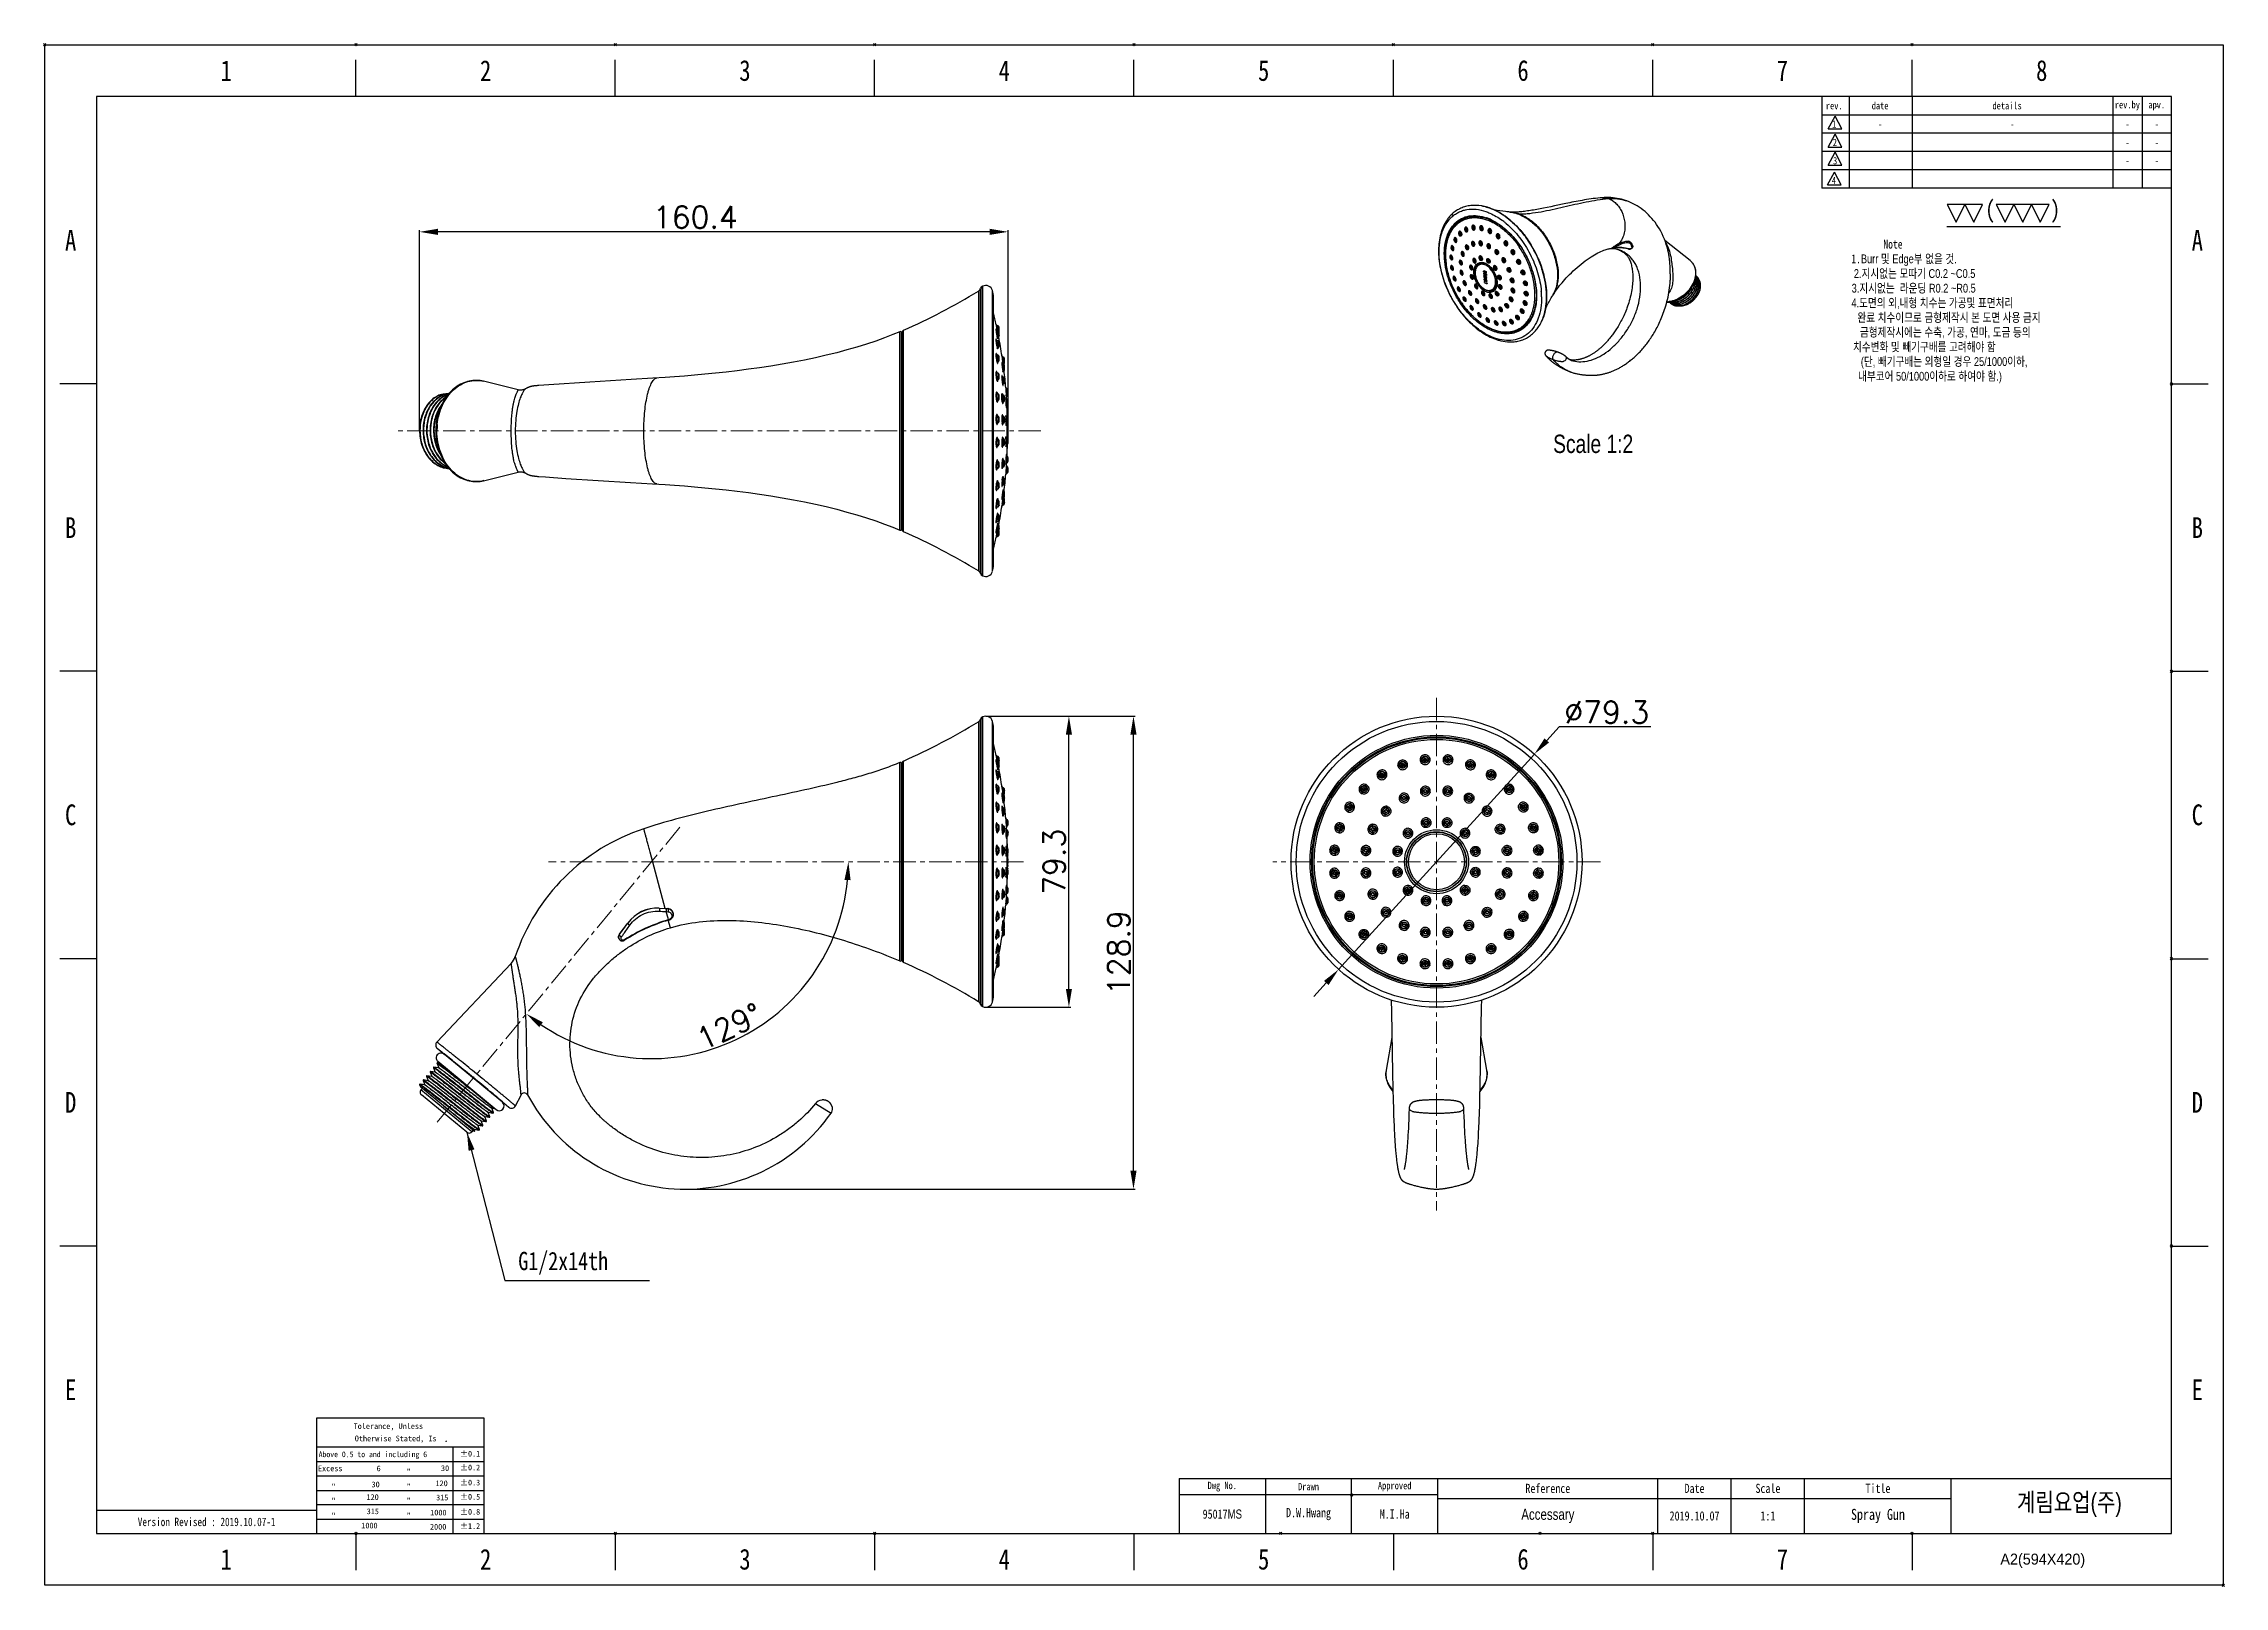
# Model space of a CAD drawing. Header units: millimetres. Extents: x 1241 to 1836, y -3 to 418.
import ezdxf

# ---------------------------------------------------------------- set-up
doc = ezdxf.new("R2010")
doc.units = ezdxf.units.MM
doc.header["$LTSCALE"] = 32.67
doc.header["$PDMODE"] = 3
doc.header["$PDSIZE"] = 0.3
for name, pattern in [('CENTER', [0.6, 0.375, -0.075, 0.075, -0.075]), ('CENTER2', [28.575, 19.05, -3.175, 3.175, -3.175]), ('CENTERX2', [101.6, 63.5, -12.7, 12.7, -12.7])]:
    doc.linetypes.add(name, pattern=pattern)
doc.layers.get('0').update_dxf_attribs({"linetype": 'CONTINUOUS'})
doc.layers.get('Defpoints').update_dxf_attribs({"linetype": 'CONTINUOUS'})
for name, color, linetype in [('1', 7, 'CONTINUOUS'), ('2', 1, 'CENTER2'), ('AXES', 7, 'CONTINUOUS'), ('DIM', 3, 'CONTINUOUS'), ('FORM', 7, 'CONTINUOUS'), ('TEXT', 2, 'CONTINUOUS')]:
    doc.layers.add(name, color=color, linetype=linetype)
doc.layers.add('\\M+5B3DF\\M+5B4E7\\M+5CFDF', color=3, linetype='CONTINUOUS', lineweight=18)
doc.layers.add('\\M+5D6D0\\M+5D0C4\\M+5CFDF', color=1, linetype='CENTER', lineweight=18)
doc.styles.add('\\M+5CAFD\\M+5D7D6', font='txt.shx')
doc.styles.add('ROMANS', font='Gulim.ttf')
doc.styles.get("Standard").update_dxf_attribs({"font": 'txt', "width": 0.8})
doc.dimstyles.new('X\\M+5B3DF\\M+5B4E7\\M+5D1F9\\M+5CABD', dxfattribs={"dimtxt": 2, "dimasz": 1.5, "dimexe": 0.5, "dimexo": 0, "dimgap": 1, "dimtad": 1, "dimtoh": 1, "dimdec": 1, "dimzin": 1, "dimdsep": 46, "dimtxsty": '\\M+5CAFD\\M+5D7D6', "dimcen": 0, "dimadec": 0, "dimazin": 0, "dimtfac": 1, "dimtdec": 1, "dimtmove": 0, "dimatfit": 3, "dimfxl": 0, "dimtolj": 1, "dimtzin": 0, "dimarcsym": 0})

msp = doc.modelspace()

# ---------------------------------------------------------------- texts
at = {"color": 2, "linetype": 'Continuous'}
for s, height, p in [('Tolerance, Unless', 1.5593, (1325.9, 39.97)), ('Otherwise Stated, Is', 1.5593, (1326.22, 36.61)), ('.', 2.34, (1350.33, 36.45)), ('Excess', 1.559, (1316.19, 28.45)), ('6', 1.56, (1332.18, 28.45)), ('30', 1.559, (1349.72, 28.5)), ('"', 1.56, (1319.88, 23.46)), ('30', 1.559, (1330.79, 24.07)), ('"', 1.56, (1340.35, 27.51)), ('"', 1.56, (1340.35, 23.46)), ('120', 1.559, (1348.22, 24.39)), ('"', 1.56, (1319.88, 19.58)), ('315', 1.559, (1329.46, 16.75)), ('120', 1.559, (1329.41, 20.63)), ('"', 1.56, (1340.35, 19.58)), ('1000', 1.559, (1346.78, 16.41)), ('315', 1.559, (1348.39, 20.51)), ('"', 1.56, (1319.88, 15.53)), ('1000', 1.559, (1327.99, 12.87)), ('"', 1.56, (1340.35, 15.53)), ('2000', 1.559, (1346.73, 12.53))]:
    msp.add_text(s, height=height, dxfattribs=at).set_placement(p)
for s, height, width, p in [('Above 0.5 to and including 6', 1.5593, 0.83, (1316.36, 32.29)), ('%%p0.1', 1.559, 1.041667, (1354.88, 32.46)), ('%%p0.2', 1.559, 1.041667, (1354.88, 28.69)), ('%%p0.3', 1.559, 1.041667, (1354.88, 24.59)), ('%%p0.5', 1.559, 1.041667, (1354.88, 20.71)), ('%%p0.8', 1.559, 1.041667, (1354.88, 16.61)), ('%%p1.2', 1.559, 1.041667, (1354.88, 12.72))]:
    msp.add_text(s, height=height, dxfattribs=dict(at, width=width)).set_placement(p)
at = {"style": 'ROMANS'}
msp.add_text(' A2(594X420)', height=3, dxfattribs=at).set_placement((1773.76, 2.99))
at = {"char_height": 5.66, "attachment_point": 5}
for s, width, insert in [('1', 50, (1291.18, 410.29)), ('2', 50, (1361.89, 410.29)), ('3', 50, (1432.59, 410.29)), ('4', 50, (1503.3, 410.29)), ('5', 50, (1574.01, 410.29)), ('6', 50, (1644.72, 410.29)), ('7', 50, (1715.42, 410.29)), ('8', 50, (1786.13, 410.29)), ('A', 10, (1248.76, 364.05)), ('A', 10, (1828.55, 364.05)), ('B', 10, (1248.76, 285.7)), ('B', 10, (1828.55, 285.7)), ('C', 10, (1248.76, 207.36)), ('C', 10, (1828.55, 207.36)), ('D', 10, (1248.76, 129.01)), ('D', 10, (1828.55, 129.01)), ('E', 10, (1248.76, 50.67)), ('E', 10, (1828.55, 50.67)), ('1', 50, (1291.18, 4.43)), ('2', 50, (1361.89, 4.43)), ('3', 50, (1432.59, 4.43)), ('4', 50, (1503.3, 4.43)), ('5', 50, (1574.01, 4.43)), ('6', 50, (1644.72, 4.43)), ('7', 50, (1715.42, 4.43))]:
    msp.add_mtext_dynamic_manual_height_columns(s, width=width, gutter_width=12.5, heights=[0], dxfattribs=dict(at, insert=insert))
at = {"layer": '2', "color": 2, "char_height": 4.8, "attachment_point": 5}
for s, insert in [('(', (1772.07, 371.83)), (')', (1789.81, 371.83))]:
    msp.add_mtext(s, dxfattribs=dict(at, insert=insert))
at = {"layer": 'DIM', "insert": (1370.79, 82.05), "char_height": 5, "attachment_point": 7}
msp.add_mtext('G1/2x14th', dxfattribs=at)
at = {"layer": 'TEXT'}
for s, width, insert, char_height, attachment_point in [('rev.', 5, (1729.56, 400.72), 2, 5), ('date', 16, (1742.06, 400.72), 2, 5), ('details', 45, (1776.69, 400.72), 2, 5), ('rev.by', 8, (1809.48, 400.72), 2, 5), ('apv.', 8, (1817.48, 400.72), 2, 5), ('-', 8, (1817.48, 400.72), 2, 5), ('1', 5, (1729.56, 395.72), 2, 5), ('-', 16, (1742.06, 395.72), 2, 5), ('{\\fGulim|b0|i0|c129|p50;-}', 45, (1778.14, 395.72), 2, 5), ('-', 8, (1809.48, 395.72), 2, 5), ('-', 8, (1817.48, 395.72), 2, 5), ('2', 5, (1729.73, 390.72), 2, 5), ('3', 5, (1729.81, 385.72), 2, 5), ('-', 8, (1809.48, 390.72), 2, 5), ('-', 8, (1817.48, 390.72), 2, 5), ('4', 5, (1729.49, 380.37), 2, 5), ('-', 8, (1809.48, 385.72), 2, 5), ('-', 8, (1817.48, 385.72), 2, 5), ('{\\W9.3512; }Note\\P     1.{\\fGulim|b0|i0|c129|p50;Burr 및 Edge부 없을 것.\\P{\\W8.2709; }2.지시없는 모따기 C0.2 ~C0.5\\P{\\W7.5891; }3.지시없는  라운딩 R0.2 ~R0.5\\P{\\W7.5154; }4.도면의 외,내형 치수는 가공및 표면처리\\P{\\W4.58511; }      완료 치수이므로 금형제작시 본 도면 사용 금지\\P{\\W8.58218; }  금형제작시에는 수축, 가공, 연마, 도금 등의\\P          치수변화 및 빼기구배를 고려해야 함\\P{\\W9.65842; } (단, 빼기구배는 외형일 경우 25/1000이하,\\P            내부코어 50/1000이하로 하여야 함.)}', 82.7186, (1727.69, 364.18), 2.4, 1), ('Dwg No.', 23.5, (1562.73, 24.25), 2, 5), ('Drawn', 23.5, (1586.23, 24.25), 2, 5), ('Approved', 23.5, (1609.73, 24.25), 2, 5), ('Reference', 60, (1651.48, 23.75), 2.5, 5), ('Date', 20, (1691.48, 23.75), 2.5, 5), ('Scale', 20, (1711.48, 23.75), 2.5, 5), ('Title', 40, (1741.48, 23.75), 2.5, 5), ('95017{\\fGulim|b0|i0|c129|p50;MS}', 23.5, (1562.73, 16.75), 2.5, 5), ('D.W.Hwang', 23.5, (1586.23, 16.75), 2.5, 5), ('M.I.Ha', 23.5, (1609.73, 16.75), 2.5, 5), ('{\\fGulim|b0|i0|c129|p50;Accessary}', 60, (1651.48, 16.25), 3, 5), ('Spray Gun', 40, (1741.48, 16.25), 3, 5), ('Version Revised : 2019.10.07-1', 60, (1285.83, 14.62), 2.3, 5), ('2019.10.07', 20, (1691.48, 16.25), 2.5, 5), ('1:1', 20, (1711.48, 16.25), 2.5, 5)]:
    msp.add_mtext_dynamic_manual_height_columns(s, width=width, gutter_width=12.5, heights=[0], dxfattribs=dict(at, insert=insert, char_height=char_height, attachment_point=attachment_point))
at = {"layer": 'TEXT', "linetype": 'CENTERX2', "char_height": 5, "attachment_point": 5}
for s, insert in [('{\\fHYGothic-Medium|b0|i0|c129|p18;Scale 1:2}', (1663.84, 308.51)), ('{\\fHYGothic-Medium|b0|i0|c129|p18;계림요업(주)}', (1793.66, 19.24))]:
    msp.add_mtext_dynamic_manual_height_columns(s, width=60, gutter_width=12.5, heights=[0], dxfattribs=dict(at, insert=insert))

# ---------------------------------------------------------------- blocks, each defined once
blk = doc.blocks.new('*D53')
at = {"layer": '\\M+5B3DF\\M+5B4E7\\M+5CFDF', "color": 0, "lineweight": -2}
for p, q in [((1498.26, 234.29), (1539.01, 234.29)), ((1538.51, 110.36), (1538.51, 229.29)), ((1416.23, 105.36), (1539.01, 105.36))]:
    blk.add_line(p, q, dxfattribs=at)
at = {"layer": '\\M+5B3DF\\M+5B4E7\\M+5CFDF', "color": 0}
for points in [[(1537.68, 229.29), (1539.35, 229.29), (1538.51, 234.29)], [(1537.68, 110.36), (1539.35, 110.36), (1538.51, 105.36)]]:
    blk.add_solid(points, dxfattribs=at)
at = {"layer": 'Defpoints', "color": 0}
for p in [(1498.26, 234.29), (1538.51, 234.29), (1416.23, 105.36)]:
    blk.add_point(p, dxfattribs=at)
at = {"layer": '\\M+5B3DF\\M+5B4E7\\M+5CFDF', "color": 0, "insert": (1534.51, 169.82), "char_height": 6, "attachment_point": 5, "rotation": 90, "style": '\\M+5CAFD\\M+5D7D6'}
blk.add_mtext('\\A1;128.9', dxfattribs=at)
blk = doc.blocks.new('*D54')
at = {"layer": '\\M+5B3DF\\M+5B4E7\\M+5CFDF', "color": 0, "lineweight": -2}
for p, q in [((1498.26, 234.29), (1521.41, 234.29)), ((1520.91, 159.95), (1520.91, 229.29)), ((1498.26, 154.95), (1521.41, 154.95))]:
    blk.add_line(p, q, dxfattribs=at)
at = {"layer": '\\M+5B3DF\\M+5B4E7\\M+5CFDF', "color": 0}
for points in [[(1520.08, 229.29), (1521.74, 229.29), (1520.91, 234.29)], [(1520.08, 159.95), (1521.74, 159.95), (1520.91, 154.95)]]:
    blk.add_solid(points, dxfattribs=at)
at = {"layer": 'Defpoints', "color": 0}
for p in [(1498.26, 234.29), (1520.91, 234.29), (1498.26, 154.95)]:
    blk.add_point(p, dxfattribs=at)
at = {"layer": '\\M+5B3DF\\M+5B4E7\\M+5CFDF', "color": 0, "insert": (1516.91, 194.62), "char_height": 6, "attachment_point": 5, "rotation": 90, "style": '\\M+5CAFD\\M+5D7D6'}
blk.add_mtext('\\A1;79.3', dxfattribs=at)
blk = doc.blocks.new('*D55')
at = {"layer": '\\M+5B3DF\\M+5B4E7\\M+5CFDF', "color": 0, "lineweight": -2}
for p, q in [((1654.54, 231.37), (1651.18, 227.67)), ((1679.54, 231.37), (1654.54, 231.37)), ((1594.44, 165.27), (1647.82, 223.97)), ((1591.08, 161.57), (1587.71, 157.87))]:
    blk.add_line(p, q, dxfattribs=at)
at = {"layer": '\\M+5B3DF\\M+5B4E7\\M+5CFDF', "color": 0}
for points in [[(1650.56, 228.23), (1651.8, 227.11), (1647.82, 223.97)], [(1590.46, 162.13), (1591.69, 161.01), (1594.44, 165.27)]]:
    blk.add_solid(points, dxfattribs=at)
at = {"layer": 'Defpoints', "color": 0}
for p in [(1647.82, 223.97), (1594.44, 165.27)]:
    blk.add_point(p, dxfattribs=at)
at = {"layer": '\\M+5B3DF\\M+5B4E7\\M+5CFDF', "color": 0, "insert": (1667.54, 235.37), "char_height": 6, "attachment_point": 5, "style": '\\M+5CAFD\\M+5D7D6'}
blk.add_mtext('\\A1;∅79.3', dxfattribs=at)
blk = doc.blocks.new('*D56')
at = {"layer": '\\M+5B3DF\\M+5B4E7\\M+5CFDF', "color": 0, "lineweight": -2}
for p, q in [((1343.87, 312.11), (1343.87, 366.84)), ((1499.31, 366.34), (1348.87, 366.34)), ((1504.31, 309.65), (1504.31, 366.84))]:
    blk.add_line(p, q, dxfattribs=at)
at = {"layer": '\\M+5B3DF\\M+5B4E7\\M+5CFDF', "color": 0}
for points in [[(1348.87, 367.18), (1348.87, 365.51), (1343.87, 366.34)], [(1499.31, 367.18), (1499.31, 365.51), (1504.31, 366.34)]]:
    blk.add_solid(points, dxfattribs=at)
at = {"layer": 'Defpoints', "color": 0}
for p in [(1343.87, 366.34), (1343.87, 312.11), (1504.31, 309.65)]:
    blk.add_point(p, dxfattribs=at)
at = {"layer": '\\M+5B3DF\\M+5B4E7\\M+5CFDF', "color": 0, "insert": (1419.05, 373.34), "char_height": 6, "attachment_point": 2, "style": '\\M+5CAFD\\M+5D7D6'}
blk.add_mtext('\\A1;160.4', dxfattribs=at)
blk = doc.blocks.new('*D57')
at = {"layer": '\\M+5B3DF\\M+5B4E7\\M+5CFDF', "color": 0, "lineweight": -2}
blk.add_arc((1407.11, 194.62), 53.68, 235.8747, 354.6616, dxfattribs=at)
at = {"layer": '\\M+5B3DF\\M+5B4E7\\M+5CFDF', "color": 0}
for points in [[(1459.72, 189.66), (1461.39, 189.59), (1460.79, 194.62)], [(1376.49, 149.51), (1377.49, 150.85), (1372.99, 153.17)]]:
    blk.add_solid(points, dxfattribs=at)
at = {"layer": 'Defpoints', "color": 0}
for p in [(1415.42, 204.71), (1379.01, 194.62), (1508.56, 194.62), (1410.56, 141.05), (1348.68, 123.65)]:
    blk.add_point(p, dxfattribs=at)
at = {"layer": '\\M+5B3DF\\M+5B4E7\\M+5CFDF', "color": 0, "insert": (1428.31, 149.69), "char_height": 6, "attachment_point": 5, "rotation": 25.26815, "style": '\\M+5CAFD\\M+5D7D6'}
blk.add_mtext('\\A1;129°', dxfattribs=at)

# ---------------------------------------------------------------- dimensions: what is measured, and where the dimension line sits
at = {"layer": '\\M+5B3DF\\M+5B4E7\\M+5CFDF'}
for base, p1, p2, angle, picture, middle in [((1343.87, 366.34), (1504.31, 309.65), (1343.87, 312.11), 180, '*D56', (1419.05, 366.34)), ((1538.51, 234.29), (1416.23, 105.36), (1498.26, 234.29), 90, '*D53', (1538.51, 169.82)), ((1520.91, 234.29), (1498.26, 154.95), (1498.26, 234.29), 90, '*D54', (1520.91, 194.62))]:
    dim = msp.add_linear_dim(base=base, p1=p1, p2=p2, angle=angle, dimstyle='X\\M+5B3DF\\M+5B4E7\\M+5D1F9\\M+5CABD', override={"dimtxt": 6, "dimasz": 5}, dxfattribs=at)
    dim.commit()
    dim.dimension.update_dxf_attribs({"geometry": picture, "text_midpoint": middle, "dimtype": 160})
dim = msp.add_diameter_dim_2p(p1=(1594.44, 165.27), p2=(1647.82, 223.97), dimstyle='X\\M+5B3DF\\M+5B4E7\\M+5D1F9\\M+5CABD', override={"dimtxt": 6, "dimasz": 5}, dxfattribs=at)
dim.commit()
dim.dimension.update_dxf_attribs({"geometry": '*D55', "text_midpoint": (1667.54, 235.37)})
dim = msp.add_angular_dim_2l(base=(1410.56, 141.05), line1=((1508.56, 194.62), (1379.01, 194.62)), line2=((1348.68, 123.65), (1415.42, 204.71)), dimstyle='X\\M+5B3DF\\M+5B4E7\\M+5D1F9\\M+5CABD', override={"dimtxt": 6, "dimasz": 5}, dxfattribs=at)
dim.commit()
dim.dimension.update_dxf_attribs({"geometry": '*D57', "text_midpoint": (1428.31, 149.69)})

# ---------------------------------------------------------------- linework, layer by layer
for p, q in [((1326.53, 403.22), (1326.53, 413.22)), ((1397.24, 403.22), (1397.24, 413.22)), ((1467.95, 403.22), (1467.95, 413.22)), ((1538.65, 403.22), (1538.65, 413.22)), ((1609.36, 403.22), (1609.36, 413.22)), ((1680.07, 403.22), (1680.07, 413.22)), ((1750.78, 403.22), (1750.78, 413.22)), ((1821.48, 403.22), (1255.83, 403.22)), ((1255.83, 403.22), (1255.83, 11.5)), ((1821.48, 11.5), (1821.48, 403.22)), ((1255.83, 324.87), (1245.83, 324.87)), ((1821.48, 324.87), (1831.48, 324.87)), ((1255.83, 246.53), (1245.83, 246.53)), ((1821.48, 246.53), (1831.48, 246.53)), ((1255.83, 168.19), (1245.83, 168.19)), ((1821.48, 168.19), (1831.48, 168.19)), ((1255.83, 89.84), (1245.83, 89.84)), ((1821.48, 89.84), (1831.48, 89.84)), ((1255.83, 11.5), (1821.48, 11.5)), ((1326.53, 11.5), (1326.53, 1.5)), ((1397.24, 11.5), (1397.24, 1.5)), ((1467.95, 11.5), (1467.95, 1.5)), ((1538.65, 11.5), (1538.65, 1.5)), ((1609.36, 11.5), (1609.36, 1.5)), ((1680.07, 11.5), (1680.07, 1.5)), ((1750.78, 11.5), (1750.78, 1.5)), ((1821.48, -2.64), (1821.48, -2.64))]:
    msp.add_line(p, q)
at = {"color": 7, "linetype": 'Continuous'}
for p, q in [((1629.12, 370.17), (1628.35, 369.79)), ((1625.88, 364.22), (1625.88, 364.22)), ((1625.95, 364.4), (1625.93, 364.37)), ((1626.13, 363.7), (1626.14, 363.69)), ((1626.14, 363.69), (1626.19, 363.66)), ((1627.17, 366.03), (1627.17, 366.03)), ((1627.22, 366.11), (1627.2, 366.08)), ((1627.2, 366.08), (1627.2, 366.08)), ((1627.3, 365.48), (1627.32, 365.46)), ((1627.32, 365.46), (1627.35, 365.44)), ((1627.35, 365.44), (1627.38, 365.42)), ((1627.38, 365.42), (1627.42, 365.39)), ((1628.82, 367.12), (1628.81, 367.08)), ((1628.81, 366.89), (1628.82, 366.89)), ((1628.83, 367.16), (1628.82, 367.12)), ((1628.84, 367.19), (1628.83, 367.16)), ((1628.86, 367.22), (1628.84, 367.19)), ((1628.84, 366.81), (1628.86, 366.78)), ((1628.87, 367.24), (1628.85, 367.22)), ((1628.86, 367.22), (1628.86, 367.22)), ((1628.86, 366.78), (1628.87, 366.75)), ((1628.87, 366.75), (1628.89, 366.73)), ((1628.89, 366.73), (1628.9, 366.7)), ((1628.9, 366.7), (1628.92, 366.67)), ((1629.03, 366.57), (1629.03, 366.57)), ((1629.03, 366.57), (1629.03, 366.57)), ((1629.04, 366.56), (1629.05, 366.55)), ((1630.68, 363.17), (1630.68, 363.14)), ((1630.68, 363.14), (1630.68, 363.14)), ((1630.74, 363.38), (1630.71, 363.31)), ((1630.82, 367.73), (1630.81, 367.72)), ((1630.81, 367.32), (1630.82, 367.29)), ((1630.82, 367.29), (1630.83, 367.26)), ((1630.83, 367.26), (1630.84, 367.25)), ((1630.85, 367.78), (1630.85, 367.78)), ((1630.92, 362.68), (1630.92, 362.68)), ((1630.95, 367.11), (1630.97, 367.09)), ((1630.97, 367.09), (1630.97, 367.09)), ((1630.98, 362.84), (1630.97, 362.83)), ((1632.74, 363.38), (1632.73, 363.36)), ((1632.73, 363.36), (1632.73, 363.32)), ((1632.74, 363.38), (1632.74, 363.38)), ((1632.77, 363.46), (1632.75, 363.4)), ((1632.95, 362.81), (1632.97, 362.79)), ((1632.97, 367.19), (1632.98, 367.18)), ((1633.11, 366.98), (1633.13, 366.96)), ((1633.13, 366.96), (1633.13, 366.96)), ((1633.13, 366.96), (1633.13, 366.96)), ((1633.14, 366.95), (1633.15, 366.95)), ((1635.24, 366.74), (1635.25, 366.74)), ((1635.25, 366.74), (1635.24, 366.74)), ((1635.24, 366.74), (1635.24, 366.73)), ((1635.25, 366.74), (1635.24, 366.71)), ((1635.24, 366.73), (1635.24, 366.73)), ((1635.25, 366.74), (1635.25, 366.76)), ((1635.25, 366.76), (1635.25, 366.76)), ((1635.25, 366.74), (1635.25, 366.74)), ((1635.35, 366.22), (1635.36, 366.21)), ((1635.36, 366.21), (1635.38, 366.2)), ((1635.38, 366.2), (1635.39, 366.19)), ((1635.39, 366.19), (1635.39, 366.19)), ((1635.4, 366.17), (1635.39, 366.19)), ((1635.39, 366.19), (1635.39, 366.19)), ((1637.49, 365.27), (1637.48, 365.24)), ((1637.49, 365.29), (1637.49, 365.27)), ((1637.49, 365.29), (1637.49, 365.29)), ((1637.56, 364.89), (1637.57, 364.88)), ((1637.63, 364.81), (1637.64, 364.8)), ((1637.63, 364.8), (1637.63, 364.8)), ((1637.64, 364.8), (1637.64, 364.8)), ((1637.78, 368.15), (1637.8, 368.14)), ((1637.78, 368.15), (1637.8, 368.14)), ((1637.79, 368.57), (1637.82, 368.56)), ((1637.79, 368.57), (1637.82, 368.56)), ((1639.62, 363.31), (1639.61, 363.3)), ((1639.61, 363.3), (1639.61, 363.29)), ((1639.61, 363.29), (1639.61, 363.27)), ((1639.61, 363.27), (1639.61, 363.23)), ((1639.62, 363.31), (1639.62, 363.31)), ((1639.74, 362.9), (1639.77, 362.86)), ((1639.76, 362.88), (1639.76, 362.88)), ((1670.56, 362.65), (1670.79, 362.74)), ((1674.44, 362.71), (1674.36, 362.9)), ((1674.52, 362.5), (1674.44, 362.71)), ((1624.77, 359.28), (1624.77, 359.28)), ((1625, 356.78), (1625, 356.77)), ((1625, 356.77), (1625, 356.77)), ((1625.06, 358.9), (1625.07, 358.9)), ((1625.06, 358.9), (1625.09, 358.89)), ((1625.07, 361.94), (1625.07, 361.94)), ((1625.09, 358.89), (1625.13, 358.87)), ((1625.13, 362.19), (1625.12, 362.18)), ((1625.13, 362.18), (1625.12, 362.18)), ((1625.14, 358.86), (1625.13, 358.87)), ((1625.17, 362.26), (1625.16, 362.23)), ((1625.17, 362.26), (1625.18, 362.28)), ((1625.18, 362.28), (1625.18, 362.28)), ((1625.28, 361.53), (1625.31, 361.51)), ((1625.35, 361.48), (1625.39, 361.46)), ((1625.39, 361.46), (1625.41, 361.45)), ((1625.41, 361.45), (1625.42, 361.45)), ((1627.43, 358.28), (1627.39, 358.19)), ((1627.39, 358.2), (1627.39, 358.19)), ((1627.57, 357.57), (1627.61, 357.54)), ((1627.66, 357.52), (1627.72, 357.49)), ((1627.66, 357.52), (1627.66, 357.52)), ((1627.89, 360.57), (1627.88, 360.54)), ((1627.93, 360.65), (1627.89, 360.57)), ((1627.89, 360.57), (1627.89, 360.57)), ((1628.07, 359.94), (1628.1, 359.92)), ((1628.1, 359.92), (1628.14, 359.9)), ((1628.14, 359.9), (1628.14, 359.9)), ((1628.14, 359.9), (1628.19, 359.87)), ((1628.14, 359.9), (1628.18, 359.88)), ((1629.08, 362.41), (1629.04, 362.33)), ((1629.04, 362.33), (1629.04, 362.33)), ((1629.19, 361.73), (1629.22, 361.7)), ((1629.27, 361.67), (1629.3, 361.65)), ((1630.94, 362.66), (1630.95, 362.66)), ((1631.06, 358.61), (1631.05, 358.56)), ((1631.07, 358.64), (1631.06, 358.61)), ((1631.08, 358.67), (1631.07, 358.64)), ((1631.08, 358.69), (1631.08, 358.67)), ((1631.08, 358.67), (1631.08, 358.67)), ((1631.34, 358.04), (1631.34, 358.04)), ((1631.37, 358.03), (1631.37, 358.03)), ((1632.77, 359.31), (1632.76, 359.29)), ((1632.77, 359.32), (1632.78, 359.37)), ((1632.77, 359.32), (1632.77, 359.31)), ((1632.78, 359.36), (1632.78, 359.36)), ((1632.78, 357.63), (1633.12, 357.81)), ((1632.81, 357.69), (1632.81, 357.69)), ((1632.86, 358.86), (1632.86, 358.85)), ((1632.97, 358.74), (1633, 358.72)), ((1633, 358.72), (1633.02, 358.71)), ((1633.02, 358.71), (1633.02, 358.71)), ((1633.04, 358.87), (1633.03, 358.87)), ((1633.03, 358.7), (1633.04, 358.69)), ((1634.82, 358.56), (1634.82, 358.52)), ((1634.83, 358.57), (1634.83, 358.56)), ((1634.84, 358.31), (1634.85, 358.28)), ((1634.85, 358.28), (1634.86, 358.24)), ((1634.95, 362.6), (1634.94, 362.58)), ((1634.96, 362.65), (1634.95, 362.6)), ((1634.96, 362.65), (1634.96, 362.65)), ((1635.1, 357.98), (1635.1, 357.98)), ((1635.15, 362.05), (1635.15, 362.04)), ((1637.11, 360.98), (1637.1, 360.94)), ((1637.11, 361.01), (1637.11, 360.98)), ((1637.31, 360.47), (1637.31, 360.46)), ((1637.33, 360.45), (1637.34, 360.45)), ((1639, 358.7), (1639, 358.69)), ((1639, 358.69), (1639, 358.66)), ((1639.1, 358.35), (1639.13, 358.32)), ((1639.13, 358.32), (1639.16, 358.28)), ((1639.23, 358.22), (1639.23, 358.22)), ((1641.51, 360.86), (1641.51, 360.86)), ((1641.54, 360.72), (1641.55, 360.68)), ((1641.61, 360.56), (1641.64, 360.52)), ((1641.64, 360.52), (1641.67, 360.49)), ((1641.66, 360.49), (1641.66, 360.49)), ((1641.67, 360.87), (1641.67, 360.87)), ((1641.67, 360.49), (1641.67, 360.49)), ((1643.09, 358.1), (1643.09, 358.1)), ((1643.09, 358.09), (1643.09, 358.09)), ((1643.27, 357.77), (1643.27, 357.76)), ((1643.27, 357.76), (1643.27, 357.76)), ((1669.12, 362.03), (1669.39, 361.93)), ((1669.39, 361.93), (1669.39, 361.93)), ((1669.57, 361.92), (1669.59, 361.92)), ((1669.59, 361.92), (1669.59, 361.92)), ((1669.59, 361.92), (1669.61, 361.92)), ((1669.61, 361.92), (1669.63, 361.93)), ((1669.63, 361.93), (1669.63, 361.93)), ((1669.64, 361.93), (1669.65, 361.93)), ((1669.65, 361.93), (1669.65, 361.93)), ((1669.65, 361.93), (1669.65, 361.93)), ((1673.59, 361.7), (1673.56, 361.71)), ((1673.59, 361.7), (1673.56, 361.71)), ((1673.58, 361.65), (1673.61, 361.65)), ((1673.58, 361.65), (1673.58, 361.65)), ((1674.59, 362.32), (1674.52, 362.5)), ((1624.99, 356.38), (1624.99, 356.37)), ((1625.29, 356.07), (1625.37, 356.04)), ((1625.69, 353.84), (1625.69, 353.83)), ((1625.69, 353.83), (1625.69, 353.83)), ((1625.71, 353.4), (1625.72, 353.38)), ((1625.72, 353.38), (1625.75, 353.34)), ((1625.92, 353.33), (1625.92, 353.33)), ((1626.01, 353.14), (1626.1, 353.11)), ((1626.85, 350.95), (1626.85, 350.94)), ((1626.85, 350.94), (1626.85, 350.94)), ((1626.88, 351.01), (1626.87, 350.99)), ((1626.88, 351.02), (1626.89, 351.04)), ((1626.88, 351.02), (1626.88, 351.01)), ((1627.61, 355.53), (1627.57, 355.44)), ((1627.88, 354.76), (1627.95, 354.74)), ((1627.88, 354.76), (1627.88, 354.76)), ((1628.42, 352.54), (1628.41, 352.5)), ((1628.43, 352.58), (1628.42, 352.54)), ((1628.46, 352.66), (1628.43, 352.58)), ((1628.44, 352.6), (1628.43, 352.58)), ((1628.43, 352.58), (1628.43, 352.58)), ((1628.45, 352.2), (1628.47, 352.16)), ((1628.76, 351.91), (1628.76, 351.91)), ((1628.76, 351.91), (1628.85, 351.89)), ((1630.18, 356.57), (1630.19, 356.53)), ((1630.24, 356.41), (1630.25, 356.38)), ((1630.38, 354.27), (1630.37, 354.25)), ((1630.37, 354.25), (1630.37, 354.25)), ((1630.39, 354.29), (1630.38, 354.27)), ((1630.39, 354.31), (1630.39, 354.29)), ((1630.39, 353.91), (1630.4, 353.88)), ((1630.45, 356.19), (1630.48, 356.17)), ((1630.48, 356.17), (1630.48, 356.17)), ((1630.66, 353.62), (1630.68, 353.61)), ((1630.68, 353.61), (1630.68, 353.61)), ((1631.57, 351.71), (1631.57, 351.7)), ((1631.67, 351.17), (1631.68, 351.16)), ((1631.71, 351.13), (1631.75, 351.1)), ((1631.75, 351.1), (1631.78, 351.07)), ((1631.86, 351.03), (1631.89, 351.02)), ((1631.89, 351.02), (1631.9, 351.02)), ((1631.89, 351.02), (1631.89, 351.02)), ((1631.89, 351.02), (1631.91, 351.02)), ((1631.91, 351.02), (1631.93, 351.01)), ((1631.92, 351.01), (1631.94, 351.01)), ((1631.94, 351.01), (1631.95, 351)), ((1633.96, 355.54), (1633.97, 355.65)), ((1634.03, 355.58), (1633.96, 355.54)), ((1634.04, 355.68), (1633.97, 355.65)), ((1633.97, 355.47), (1633.97, 355.49)), ((1633.98, 355.66), (1634.01, 355.71)), ((1634.04, 355.45), (1633.98, 355.42)), ((1633.99, 354.95), (1634.01, 355.01)), ((1634.07, 354.99), (1633.99, 354.95)), ((1634.01, 355.72), (1634.04, 355.73)), ((1634.01, 355.01), (1634.02, 355.04)), ((1634.02, 354.84), (1634.01, 354.88)), ((1634.02, 355.52), (1634.02, 355.49)), ((1634.02, 355.49), (1634.03, 355.47)), ((1634.03, 355.34), (1634.02, 355.36)), ((1634.02, 355.04), (1634.04, 355.05)), ((1634.02, 354.83), (1634.07, 354.85)), ((1634.04, 355.68), (1634.03, 355.58)), ((1634.03, 355.58), (1634.03, 355.56)), ((1634.08, 355.36), (1634.03, 355.34)), ((1634.04, 355.73), (1634.08, 355.75)), ((1634.07, 355.74), (1634.04, 355.68)), ((1634.04, 355.61), (1634.04, 355.59)), ((1634.04, 355.46), (1634.05, 355.43)), ((1634.1, 355.26), (1634.04, 355.33)), ((1634.04, 355.05), (1634.08, 355.09)), ((1634.04, 354.55), (1634.14, 354.52)), ((1634.05, 354.48), (1634.04, 354.55)), ((1634.06, 355.63), (1634.05, 355.61)), ((1634.05, 355.43), (1634.05, 355.42)), ((1634.05, 355.42), (1634.06, 355.39)), ((1634.1, 355.08), (1634.05, 355.05)), ((1634.05, 354.92), (1634.07, 354.86)), ((1634.13, 354.52), (1634.05, 354.48)), ((1634.13, 355.67), (1634.06, 355.64)), ((1634.14, 355.67), (1634.06, 355.64)), ((1634.06, 354.94), (1634.06, 354.92)), ((1634.07, 355.38), (1634.08, 355.36)), ((1634.1, 355.08), (1634.07, 354.99)), ((1634.07, 354.86), (1634.09, 354.82)), ((1634.09, 354.72), (1634.07, 354.76)), ((1634.07, 354.15), (1634.13, 354.16)), ((1634.07, 354.07), (1634.07, 354.15)), ((1634.16, 354.11), (1634.07, 354.07)), ((1634.08, 355.75), (1634.09, 355.75)), ((1634.08, 355.36), (1634.1, 355.35)), ((1634.08, 355.09), (1634.09, 355.09)), ((1634.16, 355.04), (1634.08, 355)), ((1634.13, 355.01), (1634.08, 355)), ((1634.08, 353.9), (1634.08, 353.98)), ((1634.08, 353.98), (1634.15, 353.93)), ((1634.15, 353.93), (1634.08, 353.9)), ((1634.09, 355.75), (1634.11, 355.75)), ((1634.09, 355.09), (1634.11, 355.1)), ((1634.09, 354.82), (1634.12, 354.79)), ((1634.14, 354.75), (1634.09, 354.72)), ((1634.11, 355.09), (1634.1, 355.08)), ((1634.11, 355.75), (1634.18, 355.74)), ((1634.11, 355.34), (1634.15, 355.31)), ((1634.18, 355.29), (1634.11, 355.25)), ((1634.11, 355.1), (1634.15, 355.1)), ((1634.12, 353.42), (1634.11, 353.49)), ((1634.12, 355.24), (1634.12, 355.25)), ((1634.18, 355.2), (1634.12, 355.24)), ((1634.12, 354.79), (1634.14, 354.76)), ((1634.2, 353.46), (1634.12, 353.42)), ((1634.13, 355.67), (1634.18, 355.69)), ((1634.21, 355.05), (1634.13, 355.01)), ((1634.14, 355.01), (1634.13, 355.01)), ((1634.71, 354.32), (1634.13, 354.52)), ((1634.13, 354.16), (1634.17, 354.17)), ((1634.13, 353.33), (1634.23, 353.29)), ((1634.13, 353.25), (1634.13, 353.33)), ((1634.21, 353.29), (1634.13, 353.25)), ((1634.18, 355.69), (1634.14, 355.67)), ((1634.18, 355.66), (1634.14, 355.67)), ((1634.2, 355.02), (1634.14, 355.01)), ((1634.14, 354.75), (1634.19, 354.72)), ((1634.15, 355.31), (1634.16, 355.31)), ((1634.15, 355.1), (1634.16, 355.1)), ((1634.19, 354.64), (1634.15, 354.67)), ((1634.16, 354.11), (1634.15, 354.17)), ((1634.16, 355.1), (1634.18, 355.1)), ((1634.16, 355.04), (1634.21, 355.05)), ((1634.19, 354.1), (1634.16, 354.11)), ((1634.16, 352.91), (1634.27, 352.96)), ((1634.17, 352.81), (1634.16, 352.91)), ((1634.17, 355.3), (1634.19, 355.29)), ((1634.17, 354.17), (1634.18, 354.17)), ((1634.17, 353.91), (1634.2, 353.9)), ((1634.26, 352.85), (1634.17, 352.81)), ((1634.18, 355.67), (1634.18, 355.66)), ((1634.26, 355.24), (1634.18, 355.2)), ((1634.27, 355.2), (1634.18, 355.2)), ((1634.18, 355.1), (1634.24, 355.09)), ((1634.18, 354.51), (1634.24, 354.48)), ((1634.18, 354.17), (1634.28, 354.2)), ((1634.19, 355.29), (1634.26, 355.24)), ((1634.19, 355.29), (1634.21, 355.29)), ((1634.19, 354.71), (1634.23, 354.69)), ((1634.26, 354.67), (1634.19, 354.64)), ((1634.27, 354.12), (1634.19, 354.1)), ((1634.28, 355.06), (1634.2, 355.02)), ((1634.3, 355), (1634.2, 355.02)), ((1634.2, 353.9), (1634.26, 353.85)), ((1634.2, 353.46), (1634.2, 353.49)), ((1634.2, 353.46), (1634.83, 353.45)), ((1634.2, 352.52), (1634.3, 352.49)), ((1634.2, 352.44), (1634.2, 352.52)), ((1634.27, 352.48), (1634.2, 352.44)), ((1634.21, 355.05), (1634.28, 355.06)), ((1634.28, 354.15), (1634.21, 354.11)), ((1634.45, 353.21), (1634.21, 353.29)), ((1634.22, 355.3), (1634.27, 355.31)), ((1634.28, 354.58), (1634.23, 354.61)), ((1634.24, 355.09), (1634.25, 355.09)), ((1634.24, 354.48), (1634.35, 354.45)), ((1634.24, 354.09), (1634.37, 354.04)), ((1634.25, 352.85), (1634.24, 352.94)), ((1634.25, 352.85), (1634.59, 353)), ((1634.26, 355.24), (1634.33, 355.24)), ((1634.28, 353.99), (1634.26, 354)), ((1634.26, 353.85), (1634.31, 353.82)), ((1634.26, 353.28), (1634.3, 353.27)), ((1634.54, 352.97), (1634.26, 352.85)), ((1634.35, 355.34), (1634.27, 355.31)), ((1634.27, 355.31), (1634.3, 355.33)), ((1634.31, 355.21), (1634.27, 355.2)), ((1634.27, 354.66), (1634.32, 354.64)), ((1634.27, 352.96), (1634.49, 353.04)), ((1634.27, 352.48), (1634.27, 352.49)), ((1634.91, 352.26), (1634.27, 352.48)), ((1634.28, 355.06), (1634.38, 355.04)), ((1634.36, 354.62), (1634.28, 354.58)), ((1634.29, 354.58), (1634.28, 354.58)), ((1634.28, 354.15), (1634.73, 354.24)), ((1634.28, 354.2), (1634.35, 354.21)), ((1634.43, 353.94), (1634.28, 353.99)), ((1634.39, 354.36), (1634.29, 354.39)), ((1634.37, 355.37), (1634.3, 355.33)), ((1634.3, 355.33), (1634.31, 355.36)), ((1634.38, 355.04), (1634.3, 355)), ((1634.36, 354.99), (1634.3, 355)), ((1634.31, 355.38), (1634.32, 355.39)), ((1634.31, 353.82), (1634.42, 353.75)), ((1634.36, 353.79), (1634.31, 353.76)), ((1634.34, 355.26), (1634.32, 355.22)), ((1634.32, 354.64), (1634.37, 354.62)), ((1634.4, 355.48), (1634.33, 355.44)), ((1634.38, 354.54), (1634.33, 354.56)), ((1634.38, 353.51), (1634.33, 353.49)), ((1634.36, 355.29), (1634.34, 355.26)), ((1634.42, 355.56), (1634.35, 355.53)), ((1634.35, 355.53), (1634.37, 355.55)), ((1634.37, 355.37), (1634.35, 355.34)), ((1634.35, 355.07), (1634.37, 355.06)), ((1634.35, 354.45), (1634.57, 354.37)), ((1634.44, 355.03), (1634.36, 354.99)), ((1634.37, 354.98), (1634.36, 354.99)), ((1634.42, 353.75), (1634.36, 353.71)), ((1634.36, 353.71), (1634.37, 353.62)), ((1634.4, 355.48), (1634.37, 355.37)), ((1634.37, 355.06), (1634.41, 355.04)), ((1634.42, 354.96), (1634.37, 354.98)), ((1634.37, 354.62), (1634.38, 354.61)), ((1634.45, 353.21), (1634.37, 353.17)), ((1634.42, 353.11), (1634.37, 353.17)), ((1634.37, 352.46), (1634.5, 352.41)), ((1634.38, 355.38), (1634.38, 355.38)), ((1634.38, 355.04), (1634.44, 355.03)), ((1634.38, 354.61), (1634.45, 354.6)), ((1634.46, 354.58), (1634.38, 354.54)), ((1634.38, 353.49), (1634.46, 353.49)), ((1634.39, 355.59), (1634.42, 355.61)), ((1634.39, 354.61), (1634.46, 354.58)), ((1634.4, 353.73), (1634.39, 353.77)), ((1634.42, 355.56), (1634.4, 355.48)), ((1634.41, 355.04), (1634.46, 355.02)), ((1634.44, 355.61), (1634.42, 355.56)), ((1634.43, 355.51), (1634.42, 355.48)), ((1634.46, 354.94), (1634.42, 354.96)), ((1634.42, 353.75), (1634.46, 353.72)), ((1634.43, 355.61), (1634.48, 355.61)), ((1634.5, 355.54), (1634.43, 355.51)), ((1634.51, 355.53), (1634.43, 355.51)), ((1634.52, 352.33), (1634.44, 352.36)), ((1634.45, 354.6), (1634.48, 354.59)), ((1634.45, 353.21), (1634.5, 353.15)), ((1634.46, 355.02), (1634.47, 355.02)), ((1634.54, 354.98), (1634.46, 354.94)), ((1634.47, 354.93), (1634.46, 354.94)), ((1634.46, 353.72), (1634.54, 353.67)), ((1634.47, 355.02), (1634.51, 354.99)), ((1634.51, 354.91), (1634.47, 354.93)), ((1634.55, 353.17), (1634.47, 353.13)), ((1634.48, 355.61), (1634.5, 355.61)), ((1634.48, 354.59), (1634.53, 354.58)), ((1634.48, 353.2), (1634.57, 353.17)), ((1634.49, 354.51), (1634.57, 354.55)), ((1634.58, 354.5), (1634.49, 354.51)), ((1634.53, 353.06), (1634.49, 353.04)), ((1634.5, 355.54), (1634.58, 355.56)), ((1634.5, 355.2), (1634.55, 355.19)), ((1634.51, 355.61), (1634.57, 355.58)), ((1634.58, 355.56), (1634.51, 355.53)), ((1634.58, 355.15), (1634.51, 355.11)), ((1634.61, 355.1), (1634.51, 355.11)), ((1634.51, 354.99), (1634.55, 354.97)), ((1634.56, 354.89), (1634.51, 354.91)), ((1634.55, 353.1), (1634.51, 353.12)), ((1634.51, 353.09), (1634.55, 353.04)), ((1634.58, 355.48), (1634.52, 355.52)), ((1634.54, 354.58), (1634.56, 354.58)), ((1634.54, 354.25), (1634.63, 354.27)), ((1634.59, 353), (1634.54, 352.97)), ((1634.55, 355.19), (1634.56, 355.19)), ((1634.55, 354.97), (1634.56, 354.96)), ((1634.84, 353.07), (1634.55, 353.17)), ((1634.56, 355.19), (1634.57, 355.2)), ((1634.56, 354.96), (1634.6, 354.93)), ((1634.62, 354.92), (1634.56, 354.89)), ((1634.56, 354.88), (1634.56, 354.89)), ((1634.59, 354.86), (1634.56, 354.88)), ((1634.56, 354.58), (1634.61, 354.59)), ((1634.57, 355.58), (1634.57, 355.57)), ((1634.57, 355.2), (1634.62, 355.22)), ((1634.57, 354.55), (1634.66, 354.54)), ((1634.58, 355.56), (1634.63, 355.52)), ((1634.58, 355.15), (1634.58, 355.2)), ((1634.58, 355.15), (1634.67, 355.14)), ((1634.66, 354.54), (1634.58, 354.5)), ((1634.66, 354.52), (1634.58, 354.5)), ((1634.6, 354.85), (1634.59, 354.86)), ((1634.65, 355.49), (1634.6, 355.46)), ((1634.62, 355.45), (1634.6, 355.46)), ((1634.6, 355.46), (1634.6, 355.46)), ((1634.6, 354.93), (1634.63, 354.91)), ((1634.66, 354.88), (1634.6, 354.85)), ((1634.67, 355.14), (1634.61, 355.11)), ((1634.61, 355.11), (1634.61, 355.1)), ((1634.61, 355.1), (1634.61, 355.1)), ((1634.66, 355.47), (1634.62, 355.45)), ((1634.69, 355.26), (1634.62, 355.22)), ((1634.62, 355.22), (1634.63, 355.23)), ((1634.62, 354.59), (1634.66, 354.62)), ((1634.63, 355.52), (1634.64, 355.5)), ((1634.7, 355.27), (1634.63, 355.23)), ((1634.63, 354.91), (1634.64, 354.9)), ((1634.71, 354.32), (1634.63, 354.27)), ((1634.64, 355.38), (1634.64, 355.39)), ((1634.64, 354.9), (1634.65, 354.88)), ((1634.76, 354.22), (1634.64, 354.2)), ((1634.65, 355.49), (1634.66, 355.46)), ((1634.65, 355.3), (1634.66, 355.32)), ((1634.65, 354.88), (1634.67, 354.86)), ((1634.67, 354.76), (1634.65, 354.79)), ((1634.7, 355.35), (1634.66, 355.33)), ((1634.7, 355.34), (1634.66, 355.32)), ((1634.66, 355.32), (1634.66, 355.33)), ((1634.66, 354.62), (1634.68, 354.67)), ((1634.74, 354.66), (1634.66, 354.62)), ((1634.7, 354.63), (1634.66, 354.61)), ((1634.66, 354.54), (1634.7, 354.55)), ((1634.73, 354.24), (1634.66, 354.21)), ((1634.72, 354.78), (1634.67, 354.76)), ((1634.69, 354.69), (1634.67, 354.75)), ((1634.68, 354.85), (1634.71, 354.81)), ((1634.69, 355.41), (1634.71, 355.34)), ((1634.7, 355.27), (1634.69, 355.26)), ((1634.74, 354.72), (1634.69, 354.69)), ((1634.69, 354.68), (1634.69, 354.69)), ((1634.71, 355.3), (1634.7, 355.27)), ((1634.71, 355.21), (1634.7, 355.19)), ((1634.74, 354.66), (1634.7, 354.63)), ((1634.71, 355.32), (1634.71, 355.31)), ((1634.71, 355.22), (1634.71, 355.21)), ((1634.71, 354.81), (1634.72, 354.79)), ((1634.72, 354.57), (1634.71, 354.56)), ((1634.71, 354.32), (1634.75, 354.31)), ((1634.73, 354.6), (1634.73, 354.58)), ((1634.73, 354.24), (1634.75, 354.25)), ((1634.78, 353.51), (1634.73, 353.48)), ((1634.74, 354.7), (1634.74, 354.69)), ((1634.75, 354.67), (1634.74, 354.66)), ((1634.75, 354.65), (1634.74, 354.63)), ((1634.74, 354.63), (1634.74, 354.61)), ((1634.74, 353.53), (1634.78, 353.51)), ((1634.75, 354.68), (1634.75, 354.65)), ((1634.75, 354.31), (1634.76, 354.23)), ((1634.84, 353), (1634.76, 353.03)), ((1634.78, 353.9), (1634.78, 353.82)), ((1634.88, 352.61), (1634.8, 352.7)), ((1634.83, 353.48), (1634.83, 353.43)), ((1634.83, 353.43), (1634.83, 353.41)), ((1634.91, 352.2), (1634.83, 352.22)), ((1634.84, 353.08), (1634.84, 353)), ((1634.87, 352.7), (1634.88, 352.61)), ((1634.91, 352.27), (1634.91, 352.2)), ((1636.41, 356.12), (1636.41, 356.11)), ((1636.7, 356.61), (1636.69, 356.58)), ((1636.69, 356.58), (1636.69, 356.54)), ((1636.7, 356.66), (1636.7, 356.63)), ((1636.7, 356.63), (1636.7, 356.61)), ((1636.7, 356.63), (1636.7, 356.63)), ((1636.87, 356.16), (1636.9, 356.13)), ((1636.96, 356.09), (1636.97, 356.08)), ((1636.97, 356.08), (1636.97, 356.08)), ((1637.19, 353.34), (1637.19, 353.35)), ((1637.19, 353.34), (1637.19, 353.35)), ((1637.88, 354.03), (1637.88, 354.02)), ((1637.88, 354.02), (1637.88, 353.98)), ((1637.89, 354.05), (1637.89, 354.05)), ((1638.05, 353.59), (1638.08, 353.56)), ((1638.06, 351.49), (1638.06, 351.49)), ((1638.06, 351.46), (1638.06, 351.43)), ((1638.07, 351.3), (1638.09, 351.25)), ((1638.08, 353.56), (1638.11, 353.53)), ((1638.09, 351.25), (1638.1, 351.21)), ((1638.15, 351.12), (1638.17, 351.09)), ((1638.16, 353.5), (1638.18, 353.49)), ((1638.18, 353.49), (1638.18, 353.49)), ((1638.18, 353.49), (1638.21, 353.48)), ((1638.21, 353.48), (1638.2, 353.48)), ((1638.41, 350.91), (1638.42, 350.91)), ((1640.46, 356), (1640.46, 355.99)), ((1640.46, 355.99), (1640.46, 355.98)), ((1640.71, 355.53), (1640.71, 355.53)), ((1641.32, 353.15), (1641.32, 353.15)), ((1641.32, 353.13), (1641.32, 353.12)), ((1641.32, 353.12), (1641.33, 353.1)), ((1641.61, 352.66), (1641.64, 352.65)), ((1641.64, 352.65), (1641.64, 352.65)), ((1644.26, 355.19), (1644.26, 355.16)), ((1644.26, 355.19), (1644.26, 355.19)), ((1644.46, 354.86), (1644.48, 354.84)), ((1644.48, 354.84), (1644.48, 354.84)), ((1644.57, 354.97), (1644.56, 354.97)), ((1644.95, 352.27), (1644.96, 352.24)), ((1644.95, 352.27), (1644.95, 352.27)), ((1645.18, 351.92), (1645.21, 351.9)), ((1645.21, 351.9), (1645.23, 351.89)), ((1645.23, 351.89), (1645.23, 351.89)), ((1627.19, 350.25), (1627.29, 350.23)), ((1627.97, 346.97), (1627.95, 346.98)), ((1627.97, 346.97), (1627.95, 346.98)), ((1627.98, 347), (1627.99, 346.99)), ((1627.98, 347), (1627.99, 346.99)), ((1628.42, 348.24), (1628.41, 348.22)), ((1628.42, 348.26), (1628.42, 348.24)), ((1628.44, 348.31), (1628.45, 348.33)), ((1628.44, 348.3), (1628.44, 348.31)), ((1628.56, 347.67), (1628.56, 347.67)), ((1628.78, 347.55), (1628.82, 347.55)), ((1628.82, 347.55), (1628.88, 347.53)), ((1629.86, 349.81), (1629.86, 349.81)), ((1629.91, 349.97), (1629.88, 349.89)), ((1629.91, 349.97), (1629.91, 349.97)), ((1629.96, 349.44), (1629.99, 349.4)), ((1630.24, 349.23), (1630.33, 349.21)), ((1630.32, 345.91), (1630.3, 345.83)), ((1630.69, 345.18), (1630.69, 345.18)), ((1631.79, 347.7), (1631.78, 347.63)), ((1631.78, 347.63), (1631.78, 347.63)), ((1632.16, 347), (1632.25, 346.98)), ((1633.43, 349.73), (1633.42, 349.7)), ((1633.42, 349.7), (1633.42, 349.67)), ((1633.43, 349.77), (1633.43, 349.77)), ((1633.44, 349.46), (1633.45, 349.44)), ((1633.81, 349.11), (1633.84, 349.1)), ((1633.84, 349.1), (1633.84, 349.1)), ((1633.95, 346.09), (1633.93, 346.02)), ((1633.93, 346.02), (1633.93, 346)), ((1633.93, 346), (1633.93, 345.96)), ((1633.93, 345.96), (1633.93, 345.92)), ((1633.95, 346.09), (1633.95, 346.09)), ((1634.33, 345.41), (1634.42, 345.4)), ((1634.33, 345.41), (1634.33, 345.41)), ((1635.49, 348.98), (1635.48, 348.96)), ((1635.49, 349.02), (1635.49, 349.02)), ((1635.49, 348.99), (1635.49, 348.98)), ((1635.82, 348.41), (1635.85, 348.4)), ((1635.89, 348.38), (1635.91, 348.38)), ((1636.15, 345.28), (1636.14, 345.23)), ((1636.15, 345.25), (1636.14, 345.22)), ((1636.14, 345.22), (1636.14, 345.21)), ((1636.14, 345.22), (1636.14, 345.22)), ((1636.14, 345.21), (1636.14, 345.17)), ((1636.48, 350.43), (1636.83, 350.6)), ((1636.56, 350.41), (1636.56, 350.41)), ((1637.18, 349.61), (1637.18, 349.58)), ((1637.19, 349.64), (1637.19, 349.64)), ((1637.33, 349.54), (1637.33, 349.54)), ((1637.54, 349.06), (1637.54, 349.06)), ((1637.57, 349.05), (1637.58, 349.04)), ((1638.19, 345.36), (1638.19, 345.31)), ((1638.19, 345.31), (1638.19, 345.27)), ((1638.19, 345.31), (1638.19, 345.31)), ((1638.19, 345.27), (1638.19, 345.24)), ((1638.2, 345.15), (1638.21, 345.11)), ((1638.5, 344.94), (1638.5, 344.94)), ((1639.86, 346.28), (1639.86, 346.27)), ((1639.86, 346.27), (1639.86, 346.26)), ((1639.86, 346.26), (1639.87, 346.22)), ((1639.87, 346.32), (1639.87, 346.32)), ((1639.87, 346.22), (1639.87, 346.19)), ((1639.91, 346.05), (1639.93, 346.01)), ((1640.02, 346.23), (1640.02, 346.23)), ((1640.25, 345.75), (1640.25, 345.75)), ((1640.25, 345.75), (1640.33, 345.73)), ((1641.01, 348.06), (1641.01, 348.03)), ((1641.01, 348.03), (1641.01, 348.02)), ((1641.01, 348.02), (1641.01, 347.99)), ((1641.01, 348.02), (1641.01, 348.02)), ((1641.38, 347.52), (1641.39, 347.52)), ((1641.38, 347.52), (1641.38, 347.52)), ((1641.38, 347.52), (1641.42, 347.51)), ((1641.42, 347.51), (1641.43, 347.5)), ((1641.46, 347.5), (1641.43, 347.5)), ((1641.51, 350.38), (1641.52, 350.35)), ((1641.51, 350.38), (1641.51, 350.38)), ((1641.84, 349.9), (1641.88, 349.89)), ((1641.88, 349.89), (1641.88, 349.89)), ((1644.83, 346.93), (1644.83, 346.91)), ((1644.83, 346.91), (1644.83, 346.91)), ((1644.83, 346.91), (1644.84, 346.87)), ((1644.83, 346.91), (1644.83, 346.91)), ((1645.15, 349.46), (1645.15, 349.46)), ((1645.15, 349.46), (1645.15, 349.43)), ((1645.15, 349.46), (1645.15, 349.46)), ((1645.2, 346.47), (1645.2, 346.47)), ((1645.4, 349.08), (1645.4, 349.08)), ((1645.45, 349.06), (1645.47, 349.05)), ((1501.29, 340.84), (1501.29, 340.84)), ((1501.29, 340.84), (1501.29, 340.84)), ((1501.37, 340.8), (1501.29, 340.84)), ((1501.3, 339.67), (1501.3, 339.64)), ((1501.41, 339.39), (1501.3, 339.44)), ((1501.35, 339.45), (1501.35, 339.42)), ((1501.5, 340.74), (1501.36, 340.81)), ((1501.59, 340.7), (1501.49, 340.75)), ((1501.63, 339.29), (1501.59, 339.31)), ((1501.81, 339.11), (1501.82, 339.12)), ((1501.88, 340.24), (1501.88, 340.3)), ((1501.88, 339.37), (1501.88, 340.24)), ((1501.88, 338.85), (1501.88, 338.9)), ((1632.44, 343.94), (1632.42, 343.86)), ((1632.43, 343.88), (1632.42, 343.86)), ((1632.74, 343.26), (1632.74, 343.26)), ((1634.69, 342.51), (1634.68, 342.44)), ((1635.22, 341.83), (1635.22, 341.83)), ((1636.54, 344.64), (1636.64, 344.63)), ((1636.64, 344.63), (1636.64, 344.63)), ((1636.96, 341.68), (1636.95, 341.62)), ((1636.95, 341.62), (1636.95, 341.62)), ((1636.99, 341.38), (1637.01, 341.34)), ((1637.37, 341.05), (1637.39, 341.05)), ((1637.39, 341.05), (1637.42, 341.04)), ((1637.47, 341.04), (1637.5, 341.04)), ((1638.59, 344.76), (1638.67, 344.74)), ((1639.13, 341.5), (1639.12, 341.44)), ((1639.12, 341.44), (1639.12, 341.44)), ((1639.16, 341.23), (1639.18, 341.19)), ((1639.18, 341.19), (1639.2, 341.15)), ((1639.56, 340.9), (1639.6, 340.9)), ((1639.56, 340.9), (1639.56, 340.9)), ((1641.09, 341.97), (1641.09, 341.97)), ((1641.09, 341.97), (1641.09, 341.93)), ((1641.09, 341.93), (1641.09, 341.92)), ((1641.09, 341.93), (1641.09, 341.93)), ((1641.09, 341.92), (1641.09, 341.88)), ((1641.09, 341.88), (1641.1, 341.84)), ((1641.14, 341.72), (1641.16, 341.68)), ((1641.16, 341.68), (1641.18, 341.64)), ((1641.18, 341.64), (1641.2, 341.6)), ((1641.52, 341.41), (1641.52, 341.41)), ((1641.52, 341.41), (1641.55, 341.41)), ((1642.74, 343.07), (1642.74, 343.07)), ((1642.74, 343.07), (1642.75, 343.04)), ((1642.75, 343.04), (1642.75, 343)), ((1642.75, 343.04), (1642.75, 343.04)), ((1642.78, 342.88), (1642.8, 342.84)), ((1642.84, 342.76), (1642.87, 342.73)), ((1642.87, 342.73), (1642.89, 342.7)), ((1643.16, 342.55), (1643.19, 342.55)), ((1644.57, 340.16), (1643.81, 339.76)), ((1644.02, 344.74), (1644.02, 344.71)), ((1644.02, 344.73), (1644.02, 344.73)), ((1644.41, 344.27), (1644.43, 344.26)), ((1644.43, 344.26), (1644.44, 344.26)), ((1644.47, 344.25), (1644.46, 344.26)), ((1501.16, 336.87), (1501.16, 336.87)), ((1501.33, 336.72), (1501.33, 336.72)), ((1501.67, 334.83), (1501.75, 334.92)), ((1501.68, 337.56), (1501.68, 337.56)), ((1501.75, 337.64), (1501.77, 337.66)), ((1501.75, 334.92), (1501.76, 334.93)), ((1501.75, 334.92), (1501.75, 334.92)), ((1501.88, 336.19), (1501.87, 336.24)), ((1501.88, 337.98), (1501.88, 338.85)), ((1501.88, 336.14), (1501.88, 336.19)), ((1501.88, 335.26), (1501.88, 336.13)), ((1501.3, 328.01), (1501.3, 328.01)), ((1501.37, 332.81), (1501.37, 332.81)), ((1501.63, 327.79), (1501.41, 327.91)), ((1501.41, 327.91), (1501.41, 327.91)), ((1501.62, 330.89), (1501.64, 330.92)), ((1501.63, 327.79), (1501.63, 327.79)), ((1501.64, 330.92), (1501.66, 330.94)), ((1501.64, 330.92), (1501.64, 330.92)), ((1501.86, 331.23), (1501.88, 331.27)), ((1501.88, 332.24), (1501.88, 332.29)), ((1501.88, 331.37), (1501.88, 332.24)), ((1501.88, 327.35), (1501.88, 327.4)), ((1501.88, 326.48), (1501.88, 327.35)), ((1503.12, 332.15), (1502.88, 332.27)), ((1502.9, 330.39), (1502.9, 330.39)), ((1503.12, 330.27), (1502.9, 330.39)), ((1502.91, 330.44), (1502.91, 330.45)), ((1503.12, 330.27), (1503.12, 330.27)), ((1503.13, 330.36), (1503.15, 330.38)), ((1503.14, 328.49), (1503.23, 328.58)), ((1503.14, 328.49), (1503.14, 328.49)), ((1503.15, 330.38), (1503.23, 330.46)), ((1503.23, 330.46), (1503.23, 330.46)), ((1503.28, 328.63), (1503.31, 328.67)), ((1503.38, 331.71), (1503.38, 331.76)), ((1503.38, 330.82), (1503.38, 331.71)), ((1503.38, 329.87), (1503.38, 329.92)), ((1503.38, 329.83), (1503.38, 329.87)), ((1503.38, 328.94), (1503.38, 329.82)), ((1501.65, 322.14), (1501.46, 322.26)), ((1501.61, 326.01), (1501.61, 326.01)), ((1501.65, 322.14), (1501.65, 322.14)), ((1501.68, 326.07), (1501.72, 326.11)), ((1501.72, 326.11), (1501.72, 326.11)), ((1501.85, 326.29), (1501.86, 326.33)), ((1501.88, 321.72), (1501.88, 321.77)), ((1501.88, 320.84), (1501.88, 321.72)), ((1503.13, 326.68), (1502.93, 326.8)), ((1503.15, 321.75), (1502.96, 321.87)), ((1503.12, 324.9), (1503.22, 324.99)), ((1503.13, 326.68), (1503.13, 326.68)), ((1503.38, 325.36), (1503.38, 326.25)), ((1503.38, 320.44), (1503.38, 321.32)), ((1503.98, 323.57), (1503.9, 323.62)), ((1503.92, 323.14), (1503.92, 323.12)), ((1504.08, 323.52), (1503.98, 323.57)), ((1504.08, 323.51), (1504.07, 323.52)), ((1504.14, 321.83), (1504.16, 321.85)), ((1504.31, 323.19), (1504.29, 323.23)), ((1504.31, 323.14), (1504.31, 323.19)), ((1504.31, 323.09), (1504.31, 323.14)), ((1504.31, 322.21), (1504.31, 323.09)), ((1501.42, 316.24), (1501.42, 316.24)), ((1501.67, 316.03), (1501.51, 316.15)), ((1501.58, 320.35), (1501.58, 320.35)), ((1501.67, 316.03), (1501.67, 316.03)), ((1501.7, 320.46), (1501.7, 320.46)), ((1501.88, 314.75), (1501.88, 315.62)), ((1502.88, 316.2), (1502.88, 316.2)), ((1503.17, 315.95), (1503.01, 316.06)), ((1503.09, 319.95), (1503.21, 320.05)), ((1503.17, 315.95), (1503.17, 315.95)), ((1503.21, 320.05), (1503.21, 320.05)), ((1503.38, 315.54), (1503.38, 315.59)), ((1503.38, 314.65), (1503.38, 315.53)), ((1503.86, 320.82), (1503.84, 320.85)), ((1503.89, 320.8), (1503.86, 320.82)), ((1503.92, 320.78), (1503.89, 320.8)), ((1503.92, 320.78), (1503.92, 320.78)), ((1503.97, 320.74), (1503.92, 320.78)), ((1503.92, 320.78), (1503.92, 320.78)), ((1503.95, 320.76), (1503.95, 320.77)), ((1503.95, 318.81), (1503.95, 315.84)), ((1504.01, 315.8), (1503.96, 315.84)), ((1504.03, 320.7), (1503.97, 320.74)), ((1504.01, 318.88), (1504.01, 315.8)), ((1504.06, 315.77), (1504.01, 315.8)), ((1504.08, 320.67), (1504.03, 320.7)), ((1504.03, 318.9), (1504.03, 318.9)), ((1504.03, 318.9), (1504.03, 318.9)), ((1504.1, 315.74), (1504.06, 315.77)), ((1504.13, 315.71), (1504.1, 315.74)), ((1504.13, 318.98), (1504.13, 318.98)), ((1504.13, 318.98), (1504.13, 318.98)), ((1504.3, 315.46), (1504.28, 315.51)), ((1504.31, 315.42), (1504.3, 315.46)), ((1504.31, 320.29), (1504.31, 320.34)), ((1504.31, 320.25), (1504.31, 320.3)), ((1504.31, 319.37), (1504.31, 320.25)), ((1504.31, 315.37), (1504.31, 315.42)), ((1504.31, 315.33), (1504.31, 315.39)), ((1504.31, 315.33), (1504.31, 315.37)), ((1504.31, 314.45), (1504.31, 315.33)), ((1501.47, 309.96), (1501.47, 309.97)), ((1501.53, 314.23), (1501.54, 314.23)), ((1501.54, 314.23), (1501.56, 314.25)), ((1501.54, 314.23), (1501.54, 314.23)), ((1501.54, 309.88), (1501.55, 309.88)), ((1501.69, 309.76), (1501.55, 309.88)), ((1501.56, 314.25), (1501.61, 314.29)), ((1501.61, 314.29), (1501.66, 314.33)), ((1501.66, 314.33), (1501.68, 314.35)), ((1501.68, 314.35), (1501.69, 314.35)), ((1501.69, 309.76), (1501.69, 309.77)), ((1501.73, 314.39), (1501.77, 314.43)), ((1501.88, 308.49), (1501.88, 309.37)), ((1502.94, 310.09), (1502.94, 310.09)), ((1503.05, 314.14), (1503.19, 314.25)), ((1503.05, 314.14), (1503.05, 314.14)), ((1503.19, 309.85), (1503.05, 309.96)), ((1503.19, 309.85), (1503.19, 309.85)), ((1503.38, 309.45), (1503.38, 309.5)), ((1503.38, 308.56), (1503.38, 309.45)), ((1503.94, 313.91), (1503.97, 313.94)), ((1503.95, 313.91), (1503.95, 310.18)), ((1503.97, 313.94), (1504, 313.96)), ((1504, 313.96), (1504.12, 314.05)), ((1504, 313.96), (1504, 313.96)), ((1504.01, 313.96), (1504.01, 310.14)), ((1504.12, 314.05), (1504.12, 314.05)), ((1504.17, 313.18), (1504.19, 313.18)), ((1504.17, 312.99), (1504.17, 313.03)), ((1504.17, 312.72), (1504.17, 312.86)), ((1504.17, 312.68), (1504.17, 312.72)), ((1504.17, 312.68), (1504.18, 312.63)), ((1504.17, 312.33), (1504.17, 312.43)), ((1504.18, 312.32), (1504.17, 312.33)), ((1504.17, 312.28), (1504.19, 312.28)), ((1504.17, 311.75), (1504.17, 311.78)), ((1504.17, 311.78), (1504.17, 311.66)), ((1504.17, 311.31), (1504.18, 311.31)), ((1504.18, 313.06), (1504.18, 313.06)), ((1504.18, 312.96), (1504.18, 312.91)), ((1504.18, 312.91), (1504.17, 312.78)), ((1504.18, 312.34), (1504.18, 312.33)), ((1504.18, 312.22), (1504.18, 312.23)), ((1504.18, 312.21), (1504.19, 312.21)), ((1504.19, 312.14), (1504.18, 312.16)), ((1504.18, 312.08), (1504.2, 312.08)), ((1504.18, 311.43), (1504.18, 311.38)), ((1504.18, 311.31), (1504.18, 311.31)), ((1504.18, 311.18), (1504.19, 311.18)), ((1504.18, 311.14), (1504.18, 311.13)), ((1504.19, 313.07), (1504.19, 313.06)), ((1504.19, 313.06), (1504.19, 313.04)), ((1504.19, 312.93), (1504.19, 312.96)), ((1504.19, 312.91), (1504.19, 312.93)), ((1504.19, 312.9), (1504.2, 312.88)), ((1504.19, 312.73), (1504.19, 312.78)), ((1504.19, 312.21), (1504.19, 312.21)), ((1504.19, 312.05), (1504.19, 312.06)), ((1504.19, 311.86), (1504.19, 311.88)), ((1504.19, 311.61), (1504.19, 311.66)), ((1504.19, 311.48), (1504.19, 311.51)), ((1504.19, 311.41), (1504.19, 311.46)), ((1504.19, 311.39), (1504.19, 311.41)), ((1504.19, 311.21), (1504.19, 311.19)), ((1504.19, 311.19), (1504.19, 311.18)), ((1504.2, 312.98), (1504.2, 313.02)), ((1504.2, 312.93), (1504.2, 312.95)), ((1504.2, 312.67), (1504.2, 312.64)), ((1504.2, 312.54), (1504.2, 312.62)), ((1504.2, 312.48), (1504.2, 312.54)), ((1504.2, 312.36), (1504.2, 312.42)), ((1504.2, 312.33), (1504.2, 312.36)), ((1504.2, 312.27), (1504.2, 312.33)), ((1504.2, 312.18), (1504.2, 312.27)), ((1504.2, 312.09), (1504.2, 312.08)), ((1504.2, 311.96), (1504.2, 311.9)), ((1504.2, 311.9), (1504.2, 311.79)), ((1504.2, 311.73), (1504.2, 311.71)), ((1504.2, 311.71), (1504.2, 311.66)), ((1504.2, 311.64), (1504.2, 311.59)), ((1504.2, 311.44), (1504.2, 311.37)), ((1504.21, 313.2), (1504.21, 313.21)), ((1504.21, 313.1), (1504.21, 313.14)), ((1504.21, 313.14), (1504.21, 313.13)), ((1504.21, 313.04), (1504.21, 313.1)), ((1504.21, 313.05), (1504.21, 313.06)), ((1504.21, 313.01), (1504.21, 312.97)), ((1504.21, 313.01), (1504.21, 313.01)), ((1504.21, 312.97), (1504.21, 312.89)), ((1504.21, 312.87), (1504.21, 312.85)), ((1504.21, 312.83), (1504.21, 312.76)), ((1504.21, 312.72), (1504.21, 312.68)), ((1504.21, 312.72), (1504.21, 312.71)), ((1504.21, 312.6), (1504.21, 312.39)), ((1504.21, 312.39), (1504.21, 312.33)), ((1504.21, 312.33), (1504.21, 312.3)), ((1504.21, 312.3), (1504.21, 312.24)), ((1504.21, 312.24), (1504.21, 312.18)), ((1504.21, 312.18), (1504.21, 312.14)), ((1504.21, 312.12), (1504.21, 312.06)), ((1504.21, 311.5), (1504.21, 311.45)), ((1504.21, 311.38), (1504.21, 311.36)), ((1504.21, 311.31), (1504.21, 311.31)), ((1504.21, 311.23), (1504.21, 311.27)), ((1504.21, 311.22), (1504.21, 311.23)), ((1504.21, 311.14), (1504.21, 311.13)), ((1504.22, 312.86), (1504.22, 312.78)), ((1504.22, 312.76), (1504.22, 312.73)), ((1504.22, 312.68), (1504.22, 312.65)), ((1504.22, 312.61), (1504.22, 312.68)), ((1504.22, 312.59), (1504.22, 312.54)), ((1504.22, 312.55), (1504.22, 312.58)), ((1504.22, 312.51), (1504.22, 312.48)), ((1504.22, 312.41), (1504.22, 312.49)), ((1504.22, 312.46), (1504.22, 312.42)), ((1504.22, 312.42), (1504.22, 312.39)), ((1504.22, 312.32), (1504.22, 312.34)), ((1504.22, 312.32), (1504.22, 312.29)), ((1504.22, 312.24), (1504.22, 312.3)), ((1504.22, 312.18), (1504.22, 312.24)), ((1504.22, 311.88), (1504.22, 312.18)), ((1504.22, 311.85), (1504.22, 311.83)), ((1504.22, 311.76), (1504.22, 311.81)), ((1504.22, 311.8), (1504.22, 311.69)), ((1504.22, 311.66), (1504.22, 311.71)), ((1504.22, 311.69), (1504.22, 311.66)), ((1504.22, 311.6), (1504.22, 311.58)), ((1504.22, 311.52), (1504.22, 311.49)), ((1504.22, 311.44), (1504.22, 311.41)), ((1504.31, 309.65), (1504.31, 309.7)), ((1504.31, 308.77), (1504.31, 309.65)), ((1501.47, 307.94), (1501.5, 307.96)), ((1501.5, 307.96), (1501.51, 307.97)), ((1501.5, 307.96), (1501.5, 307.96)), ((1501.51, 307.97), (1501.56, 308)), ((1501.51, 303.85), (1501.51, 303.85)), ((1501.56, 308), (1501.6, 308.04)), ((1501.71, 303.65), (1501.59, 303.76)), ((1501.88, 303.32), (1501.87, 303.37)), ((1501.88, 303.27), (1501.88, 303.32)), ((1501.88, 302.4), (1501.88, 303.27)), ((1503.01, 308.04), (1503.17, 308.15)), ((1503.01, 308.04), (1503.01, 308.04)), ((1503.08, 304.15), (1503.09, 304.15)), ((1503.21, 304.05), (1503.09, 304.15)), ((1503.09, 304.15), (1503.09, 304.15)), ((1503.21, 304.05), (1503.21, 304.05)), ((1503.26, 308.23), (1503.28, 308.26)), ((1503.38, 302.78), (1503.38, 303.66)), ((1503.91, 303.32), (1503.92, 303.33)), ((1503.91, 303.32), (1503.91, 303.32)), ((1503.92, 303.33), (1503.97, 303.36)), ((1503.95, 308.25), (1503.95, 305.29)), ((1503.95, 303.34), (1504.05, 303.4)), ((1503.95, 303.33), (1503.95, 303.34)), ((1503.97, 303.36), (1504.03, 303.4)), ((1504.01, 308.29), (1504.01, 305.22)), ((1504.03, 305.2), (1504.03, 305.2)), ((1504.07, 305.17), (1504.03, 305.2)), ((1504.03, 303.4), (1504.08, 303.43)), ((1504.05, 303.4), (1504.09, 303.43)), ((1504.13, 305.12), (1504.07, 305.17)), ((1504.1, 308.36), (1504.1, 308.36)), ((1504.13, 305.12), (1504.13, 305.12)), ((1504.13, 305.12), (1504.13, 305.12)), ((1504.29, 304.89), (1504.27, 304.94)), ((1504.28, 303.67), (1504.29, 303.71)), ((1504.29, 303.71), (1504.31, 303.76)), ((1504.31, 304.73), (1504.31, 304.79)), ((1504.31, 303.85), (1504.31, 304.73)), ((1504.31, 303.8), (1504.31, 303.85)), ((1504.31, 303.75), (1504.31, 303.81)), ((1501.41, 301.82), (1501.43, 301.83)), ((1501.41, 301.81), (1501.41, 301.82)), ((1501.43, 301.83), (1501.44, 301.84)), ((1501.45, 301.84), (1501.49, 301.87)), ((1501.49, 301.87), (1501.53, 301.9)), ((1501.62, 298.1), (1501.59, 298.12)), ((1501.62, 301.95), (1501.64, 301.97)), ((1501.72, 298), (1501.62, 298.1)), ((1501.88, 297.68), (1501.88, 297.73)), ((1501.88, 297.63), (1501.88, 297.68)), ((1501.88, 296.76), (1501.88, 297.63)), ((1502.93, 297.3), (1503.13, 297.42)), ((1502.93, 297.3), (1502.93, 297.3)), ((1502.95, 302.22), (1502.96, 302.23)), ((1502.96, 302.23), (1503.15, 302.35)), ((1502.96, 302.23), (1502.96, 302.23)), ((1503.12, 299.2), (1503.12, 299.2)), ((1503.22, 299.11), (1503.12, 299.2)), ((1503.13, 297.42), (1503.13, 297.42)), ((1503.15, 302.35), (1503.15, 302.35)), ((1503.15, 302.35), (1503.15, 302.35)), ((1503.38, 297.85), (1503.38, 298.74)), ((1503.68, 300.14), (1503.69, 300.18)), ((1503.74, 303.08), (1503.74, 303.09)), ((1503.82, 300.42), (1503.85, 300.44)), ((1503.9, 300.48), (1503.98, 300.53)), ((1503.93, 300.5), (1504.03, 300.56)), ((1504.03, 300.56), (1504.08, 300.58)), ((1504.07, 300.59), (1504.07, 300.58)), ((1504.13, 302.18), (1504.13, 302.13)), ((1504.31, 301.01), (1504.31, 301.89)), ((1501.3, 296.1), (1501.3, 296.1)), ((1501.61, 291.41), (1501.61, 291.41)), ((1501.62, 296.32), (1501.62, 296.32)), ((1501.73, 293.09), (1501.73, 293.09)), ((1501.75, 293.07), (1501.73, 293.09)), ((1501.88, 291.86), (1501.88, 292.73)), ((1502.76, 291.74), (1502.79, 291.76)), ((1502.88, 291.83), (1503.12, 291.95)), ((1502.88, 291.83), (1502.88, 291.83)), ((1502.9, 293.71), (1503.12, 293.83)), ((1502.95, 294.64), (1502.95, 294.62)), ((1502.95, 292.46), (1502.95, 292.44)), ((1503.09, 293.79), (1503.08, 293.81)), ((1503.13, 293.74), (1503.11, 293.76)), ((1503.12, 293.83), (1503.12, 293.83)), ((1503.23, 295.52), (1503.14, 295.61)), ((1503.14, 295.61), (1503.14, 295.61)), ((1503.23, 293.64), (1503.15, 293.72)), ((1503.23, 295.52), (1503.23, 295.52)), ((1503.38, 294.28), (1503.38, 295.16)), ((1503.38, 293.33), (1503.38, 293.37)), ((1503.38, 293.28), (1503.38, 293.33)), ((1503.38, 292.39), (1503.38, 293.28)), ((1501.33, 287.38), (1501.51, 287.47)), ((1501.33, 287.38), (1501.33, 287.38)), ((1501.42, 285.59), (1501.44, 285.7)), ((1501.51, 287.47), (1501.6, 287.51)), ((1501.68, 286.54), (1501.68, 286.54)), ((1501.74, 289.18), (1501.74, 289.18)), ((1501.83, 286.33), (1501.81, 286.37)), ((1501.87, 286.25), (1501.85, 286.3)), ((1501.88, 286.21), (1501.87, 286.26)), ((1501.88, 287.96), (1501.88, 288.83)), ((1501.88, 286.16), (1501.88, 286.21)), ((1501.88, 286.12), (1501.88, 286.17)), ((1501.88, 285.25), (1501.88, 286.12)), ((1501.29, 283.26), (1501.3, 283.27)), ((1501.29, 283.26), (1501.29, 283.26)), ((1501.3, 284.66), (1501.43, 284.72)), ((1501.3, 283.27), (1501.44, 283.33)), ((1501.44, 284.09), (1501.46, 284.18)), ((1501.59, 284.79), (1501.59, 284.79)), ((1501.66, 284.24), (1501.67, 284.32)), ((1501.67, 284.32), (1501.68, 284.45)), ((1501.7, 284.62), (1501.68, 284.45)), ((1501.88, 283.86), (1501.88, 284.73)), ((1501.37, 223.37), (1501.29, 223.41)), ((1501.3, 222.01), (1501.3, 222.01)), ((1501.5, 223.31), (1501.37, 223.37)), ((1501.46, 222.49), (1501.44, 222.58)), ((1501.46, 220.88), (1501.44, 220.97)), ((1501.46, 222.49), (1501.46, 222.48)), ((1501.46, 220.88), (1501.46, 220.87)), ((1501.59, 223.27), (1501.5, 223.31)), ((1501.59, 221.88), (1501.5, 221.92)), ((1501.59, 221.88), (1501.59, 221.88)), ((1501.61, 221.87), (1501.59, 221.88)), ((1501.6, 223.26), (1501.6, 223.26)), ((1501.7, 222.04), (1501.73, 221.78)), ((1501.75, 220.21), (1501.78, 220.24)), ((1501.75, 220.22), (1501.75, 220.21)), ((1501.81, 221.68), (1501.84, 221.73)), ((1501.82, 220.31), (1501.84, 220.35)), ((1501.82, 220.31), (1501.84, 220.34)), ((1501.84, 220.34), (1501.86, 220.39)), ((1501.86, 220.38), (1501.87, 220.43)), ((1501.87, 220.42), (1501.88, 220.47)), ((1501.88, 222.82), (1501.88, 222.87)), ((1501.88, 221.94), (1501.88, 222.82)), ((1501.88, 221.42), (1501.88, 221.48)), ((1501.88, 220.55), (1501.88, 221.42)), ((1501.88, 220.5), (1501.88, 220.55)), ((1501.88, 220.46), (1501.88, 220.51)), ((1611.56, 220.72), (1611.25, 220.49)), ((1611.65, 221.34), (1611.37, 221.7)), ((1611.85, 220.56), (1611.8, 220.22)), ((1617.61, 222.2), (1617.25, 222.04)), ((1617.83, 222.78), (1617.64, 223.19)), ((1617.85, 221.97), (1617.73, 221.65)), ((1623.83, 222.29), (1623.45, 222.22)), ((1624.02, 222.01), (1623.83, 221.73)), ((1624.18, 222.8), (1624.09, 223.25)), ((1629.92, 221), (1629.54, 221.01)), ((1630.04, 220.68), (1629.79, 220.45)), ((1630.37, 221.42), (1630.39, 221.87)), ((1501.23, 215.49), (1501.23, 215.49)), ((1501.45, 219.23), (1501.33, 219.29)), ((1501.36, 215.38), (1501.36, 215.38)), ((1501.46, 217.95), (1501.44, 218.03)), ((1501.6, 219.16), (1501.45, 219.23)), ((1501.46, 217.95), (1501.46, 217.94)), ((1501.66, 217.41), (1501.66, 217.41)), ((1501.88, 218.71), (1501.88, 218.76)), ((1501.88, 217.84), (1501.88, 218.71)), ((1501.88, 214.8), (1501.88, 214.85)), ((1501.88, 213.93), (1501.88, 214.8)), ((1502.88, 214.84), (1502.88, 214.84)), ((1503.12, 214.72), (1502.88, 214.84)), ((1502.95, 214.23), (1502.95, 214.21)), ((1502.95, 214.21), (1502.96, 214.14)), ((1503.38, 214.28), (1503.38, 214.32)), ((1503.38, 213.39), (1503.38, 214.27)), ((1600.98, 214.56), (1600.57, 214.77)), ((1601.41, 214.8), (1601.45, 215.24)), ((1601.71, 214.65), (1602.01, 214.91)), ((1605.94, 218.56), (1605.59, 218.85)), ((1605.99, 217.94), (1605.74, 217.65)), ((1606.31, 217.84), (1606.34, 217.5)), ((1617.28, 214.17), (1617.68, 214)), ((1623.83, 214.12), (1623.51, 214.4)), ((1635.57, 218.38), (1635.2, 218.48)), ((1635.62, 218.05), (1635.32, 217.87)), ((1636.1, 218.69), (1636.22, 219.13)), ((1640.47, 214.23), (1640.14, 214.13)), ((1640.5, 214.57), (1640.15, 214.75)), ((1641.09, 214.75), (1641.29, 215.16)), ((1501.3, 210.56), (1501.3, 210.57)), ((1501.31, 210.55), (1501.3, 210.56)), ((1501.34, 210.53), (1501.34, 210.53)), ((1501.62, 208.57), (1501.72, 208.67)), ((1501.65, 213.48), (1501.74, 213.57)), ((1501.84, 208.84), (1501.86, 208.88)), ((1501.86, 213.78), (1501.87, 213.83)), ((1501.88, 209.96), (1501.87, 210.01)), ((1501.88, 209.91), (1501.88, 209.96)), ((1501.88, 209.04), (1501.88, 209.91)), ((1502.8, 209.47), (1502.8, 209.47)), ((1503.12, 212.84), (1502.9, 212.96)), ((1502.9, 212.96), (1502.9, 212.96)), ((1503.13, 209.25), (1502.93, 209.37)), ((1502.95, 212.05), (1502.95, 212.03)), ((1503.11, 212.91), (1503.14, 212.94)), ((1503.12, 212.84), (1503.12, 212.84)), ((1503.13, 212.93), (1503.15, 212.95)), ((1503.14, 212.94), (1503.15, 212.95)), ((1503.14, 211.06), (1503.23, 211.15)), ((1503.15, 212.95), (1503.23, 213.03)), ((1503.23, 211.15), (1503.23, 211.15)), ((1503.38, 212.4), (1503.38, 212.44)), ((1503.38, 211.51), (1503.38, 212.39)), ((1503.38, 208.86), (1503.38, 208.91)), ((1503.38, 208.82), (1503.38, 208.86)), ((1503.38, 207.93), (1503.38, 208.82)), ((1597.05, 209.58), (1596.61, 209.69)), ((1597.36, 209.05), (1597.27, 208.68)), ((1597.41, 209.91), (1597.35, 210.35)), ((1597.74, 209.82), (1597.98, 210.15)), ((1601.17, 213.97), (1601, 213.63)), ((1607.48, 208.81), (1607.57, 209.22)), ((1611.43, 212.02), (1611.85, 211.99)), ((1612.74, 211.96), (1613.13, 211.96)), ((1618.51, 213.7), (1618.88, 213.59)), ((1624.85, 213.35), (1624.54, 213.58)), ((1629.51, 212.7), (1629.73, 212.33)), ((1630.23, 211.6), (1630.46, 211.29)), ((1634.78, 208.81), (1634.68, 209.22)), ((1635.6, 209.09), (1635.86, 209.35)), ((1639.98, 213.47), (1640.28, 213.77)), ((1644.44, 209.77), (1644.14, 210.01)), ((1644.98, 209.1), (1645.16, 208.74)), ((1645.06, 209.82), (1645.34, 210.17)), ((1645.19, 209.36), (1645.61, 209.22)), ((1501.36, 204.91), (1501.36, 204.91)), ((1501.49, 204.8), (1501.45, 204.83)), ((1501.53, 204.77), (1501.49, 204.8)), ((1501.57, 204.75), (1501.53, 204.77)), ((1501.62, 204.72), (1501.57, 204.75)), ((1501.58, 202.91), (1501.59, 202.91)), ((1501.59, 202.91), (1501.65, 202.96)), ((1501.64, 204.7), (1501.62, 204.72)), ((1501.64, 204.7), (1501.64, 204.7)), ((1501.65, 202.96), (1501.71, 203.02)), ((1501.71, 203.02), (1501.71, 203.02)), ((1501.71, 203.02), (1501.71, 203.02)), ((1501.88, 204.37), (1501.86, 204.41)), ((1501.88, 204.32), (1501.88, 204.37)), ((1501.88, 204.27), (1501.88, 204.32)), ((1501.88, 203.4), (1501.88, 204.27)), ((1503.15, 204.32), (1502.96, 204.43)), ((1503.01, 202.43), (1503.01, 202.43)), ((1503.09, 202.52), (1503.21, 202.62)), ((1503.11, 207.46), (1503.12, 207.47)), ((1503.12, 207.47), (1503.22, 207.56)), ((1503.12, 207.47), (1503.12, 207.47)), ((1503.15, 204.32), (1503.15, 204.32)), ((1503.15, 204.32), (1503.15, 204.32)), ((1503.21, 202.62), (1503.21, 202.62)), ((1503.22, 207.56), (1503.22, 207.56)), ((1503.38, 203), (1503.38, 203.89)), ((1503.69, 206.48), (1503.69, 206.46)), ((1503.69, 206.46), (1503.69, 206.46)), ((1503.98, 206.14), (1503.9, 206.19)), ((1504, 203.3), (1503.92, 203.35)), ((1503.92, 202.38), (1503.92, 202.36)), ((1504.03, 206.11), (1503.93, 206.17)), ((1503.93, 204.17), (1503.95, 204.2)), ((1503.95, 203.33), (1503.95, 203.34)), ((1504.09, 203.24), (1504, 203.3)), ((1504.07, 206.08), (1504.03, 206.11)), ((1504.03, 204.42), (1504.04, 204.38)), ((1504.05, 204.32), (1504.12, 204.38)), ((1504.12, 204.38), (1504.14, 204.4)), ((1504.31, 204.78), (1504.31, 205.66)), ((1504.31, 201.94), (1504.31, 202.82)), ((1594.32, 203.85), (1593.87, 203.85)), ((1594.6, 204.24), (1594.45, 204.66)), ((1594.75, 203.4), (1594.74, 203.02)), ((1594.94, 204.24), (1595.1, 204.6)), ((1603.76, 203.89), (1603.72, 204.32)), ((1603.78, 202.62), (1603.79, 203)), ((1607.11, 207.59), (1607.23, 207.95)), ((1612.52, 202.23), (1612.94, 202.31)), ((1612.66, 202.87), (1613.01, 202.63)), ((1613.8, 202.48), (1614.18, 202.56)), ((1617.72, 204.61), (1617.99, 204.89)), ((1618.57, 205.56), (1618.83, 205.88)), ((1618.9, 204.67), (1618.62, 204.93)), ((1623.17, 204.97), (1623.55, 205.09)), ((1624.23, 204.44), (1624.11, 204.81)), ((1624.38, 205.37), (1624.77, 205.52)), ((1628.08, 202.56), (1628.46, 202.48)), ((1629.32, 202.31), (1629.73, 202.23)), ((1629.58, 203.07), (1629.84, 203.34)), ((1633.96, 207.45), (1634.26, 207.75)), ((1635.15, 207.59), (1635.03, 207.95)), ((1637.8, 203.95), (1638.1, 203.72)), ((1638.84, 203.22), (1639.21, 203)), ((1647.23, 204.2), (1646.99, 204.5)), ((1647.6, 203.43), (1647.7, 203.04)), ((1647.84, 204.12), (1648.2, 204.4)), ((1647.87, 203.63), (1648.25, 203.4)), ((1501.42, 198.79), (1501.42, 198.79)), ((1501.48, 198.72), (1501.5, 198.71)), ((1501.54, 196.79), (1501.55, 196.79)), ((1501.54, 196.79), (1501.54, 196.79)), ((1501.55, 196.79), (1501.69, 196.9)), ((1501.55, 196.79), (1501.55, 196.79)), ((1501.68, 198.58), (1501.66, 198.59)), ((1501.69, 196.9), (1501.69, 196.9)), ((1501.88, 198.18), (1501.88, 198.23)), ((1501.88, 197.3), (1501.88, 198.18)), ((1503.17, 198.52), (1503.01, 198.63)), ((1503.05, 196.71), (1503.19, 196.82)), ((1503.05, 196.71), (1503.05, 196.71)), ((1503.2, 198.5), (1503.17, 198.52)), ((1503.19, 196.82), (1503.19, 196.82)), ((1503.38, 198.2), (1503.36, 198.25)), ((1503.38, 198.15), (1503.38, 198.2)), ((1503.38, 198.11), (1503.38, 198.15)), ((1503.38, 197.22), (1503.38, 198.11)), ((1503.95, 201.38), (1503.95, 198.42)), ((1503.95, 196.49), (1503.95, 192.76)), ((1504.02, 198.37), (1503.96, 198.41)), ((1504, 196.53), (1504, 196.53)), ((1504.01, 201.45), (1504.01, 198.38)), ((1504.01, 196.53), (1504.01, 192.71)), ((1504.1, 198.31), (1504.02, 198.37)), ((1504.03, 201.47), (1504.07, 201.51)), ((1504.07, 201.5), (1504.11, 201.54)), ((1504.1, 198.31), (1504.1, 198.31)), ((1504.11, 201.54), (1504.13, 201.55)), ((1504.12, 196.62), (1504.12, 196.62)), ((1504.17, 198.53), (1504.17, 198.56)), ((1504.17, 198.41), (1504.17, 198.43)), ((1504.18, 198.3), (1504.18, 198.28)), ((1504.21, 196.71), (1504.21, 196.72)), ((1504.21, 196.72), (1504.21, 196.68)), ((1504.21, 196.66), (1504.21, 196.63)), ((1504.21, 196.63), (1504.21, 196.65)), ((1504.22, 196.72), (1504.25, 196.77)), ((1504.22, 196.36), (1504.22, 196.33)), ((1504.22, 196.31), (1504.22, 196.31)), ((1504.22, 196.26), (1504.22, 196.24)), ((1504.22, 196.24), (1504.22, 196.23)), ((1504.22, 196.23), (1504.22, 196.23)), ((1504.22, 196.23), (1504.22, 196.23)), ((1504.25, 196.77), (1504.27, 196.81)), ((1504.27, 196.81), (1504.29, 196.86)), ((1504.29, 196.86), (1504.3, 196.91)), ((1504.3, 196.91), (1504.31, 196.96)), ((1504.31, 201.89), (1504.31, 201.94)), ((1504.31, 197.02), (1504.31, 197.9)), ((1504.31, 196.96), (1504.31, 197.02)), ((1592.94, 197.65), (1592.5, 197.56)), ((1593.13, 198.1), (1592.88, 198.47)), ((1593.45, 198.17), (1593.53, 198.56)), ((1593.46, 197.31), (1593.54, 196.94)), ((1601.74, 198.07), (1601.58, 198.46)), ((1602.16, 196.87), (1602.05, 197.24)), ((1609.67, 197.53), (1610.09, 197.5)), ((1609.87, 196.91), (1610.19, 197.18)), ((1610.85, 197.76), (1611.14, 198.02)), ((1627.96, 201.46), (1628.25, 201.75)), ((1628.72, 201.57), (1628.8, 201.95)), ((1631.48, 196.66), (1631.6, 197.04)), ((1631.88, 197.87), (1632.03, 198.26)), ((1632.51, 197.83), (1632.13, 197.64)), ((1639.86, 198.34), (1640.09, 198.03)), ((1640.63, 197.33), (1640.91, 197)), ((1648.7, 198.15), (1648.54, 198.5)), ((1648.9, 197.32), (1648.91, 196.91)), ((1649.2, 197.46), (1649.52, 197.15)), ((1649.28, 197.93), (1649.69, 198.13)), ((1501.42, 190.44), (1501.42, 190.44)), ((1501.47, 192.52), (1501.47, 192.52)), ((1501.51, 190.52), (1501.67, 190.64)), ((1501.56, 192.42), (1501.54, 192.44)), ((1501.54, 192.44), (1501.54, 192.44)), ((1501.61, 192.38), (1501.56, 192.42)), ((1501.67, 190.64), (1501.67, 190.64)), ((1501.68, 192.32), (1501.68, 192.32)), ((1501.88, 191.05), (1501.88, 191.92)), ((1502.98, 190.59), (1503.01, 190.61)), ((1503.01, 190.61), (1503.17, 190.72)), ((1503.05, 192.53), (1503.05, 192.52)), ((1503.19, 192.42), (1503.05, 192.52)), ((1503.17, 190.72), (1503.17, 190.72)), ((1503.38, 191.13), (1503.38, 192.02)), ((1503.85, 192.89), (1503.85, 192.89)), ((1503.95, 190.83), (1503.95, 187.86)), ((1503.96, 190.83), (1503.96, 190.83)), ((1504.05, 192.67), (1504, 192.71)), ((1504.01, 190.87), (1504.01, 187.79)), ((1504.12, 192.62), (1504.05, 192.67)), ((1504.06, 190.9), (1504.1, 190.93)), ((1504.1, 190.93), (1504.1, 190.93)), ((1504.12, 192.62), (1504.12, 192.62)), ((1504.22, 196.13), (1504.22, 196.13)), ((1504.22, 196.08), (1504.22, 196.06)), ((1504.22, 196.07), (1504.22, 196.08)), ((1504.22, 195.83), (1504.22, 196.07)), ((1504.22, 195.83), (1504.22, 195.83)), ((1504.23, 195.66), (1504.22, 195.66)), ((1504.22, 193.1), (1504.22, 193.1)), ((1504.22, 192.92), (1504.22, 192.93)), ((1504.22, 192.92), (1504.22, 192.93)), ((1504.22, 192.93), (1504.22, 192.92)), ((1504.22, 192.93), (1504.22, 192.93)), ((1504.22, 192.8), (1504.22, 192.67)), ((1504.23, 195.3), (1504.23, 195.31)), ((1504.23, 195.17), (1504.23, 195.15)), ((1504.23, 195), (1504.23, 194.96)), ((1504.23, 194.93), (1504.23, 194.96)), ((1504.23, 194.62), (1504.23, 194.76)), ((1504.23, 194.76), (1504.23, 194.76)), ((1504.23, 194.55), (1504.23, 194.52)), ((1504.23, 194.36), (1504.23, 194.38)), ((1504.23, 194.36), (1504.23, 194.38)), ((1504.23, 194.33), (1504.23, 194.24)), ((1504.23, 194.23), (1504.23, 194.28)), ((1504.23, 193.61), (1504.23, 193.63)), ((1504.23, 193.6), (1504.23, 193.54)), ((1504.23, 193.54), (1504.23, 193.45)), ((1504.28, 191.16), (1504.29, 191.2)), ((1504.31, 192.22), (1504.31, 192.27)), ((1504.31, 191.34), (1504.31, 192.22)), ((1504.31, 191.28), (1504.31, 191.34)), ((1592.97, 191.3), (1592.56, 191.11)), ((1593.05, 191.78), (1592.73, 192.09)), ((1593.36, 191.92), (1593.35, 192.32)), ((1593.55, 191.08), (1593.71, 190.74)), ((1601.63, 191.91), (1601.35, 192.23)), ((1602.39, 190.9), (1602.17, 191.21)), ((1609.75, 191.41), (1610.13, 191.59)), ((1610.23, 190.98), (1610.37, 191.37)), ((1610.66, 192.2), (1610.78, 192.57)), ((1631.12, 191.21), (1631.4, 191.48)), ((1632.07, 192.06), (1632.39, 192.33)), ((1632.59, 191.71), (1632.16, 191.74)), ((1640.1, 192.37), (1640.21, 192)), ((1640.51, 191.17), (1640.68, 190.77)), ((1648.8, 191.93), (1648.72, 192.3)), ((1648.8, 191.07), (1648.72, 190.68)), ((1649.13, 191.14), (1649.37, 190.77)), ((1649.31, 191.59), (1649.76, 191.68)), ((1501.44, 184.39), (1501.46, 184.41)), ((1501.46, 184.41), (1501.58, 184.48)), ((1501.6, 186.3), (1501.58, 186.32)), ((1501.58, 186.32), (1501.58, 186.32)), ((1501.58, 184.48), (1501.65, 184.53)), ((1501.64, 186.26), (1501.6, 186.3)), ((1501.86, 185.99), (1501.84, 186.04)), ((1501.88, 185.82), (1501.88, 185.88)), ((1501.88, 184.95), (1501.88, 185.82)), ((1502.96, 184.8), (1503.15, 184.92)), ((1502.96, 184.8), (1502.97, 184.8)), ((1503.21, 186.61), (1503.09, 186.71)), ((1503.21, 186.61), (1503.21, 186.62)), ((1503.38, 185.34), (1503.38, 186.23)), ((1503.92, 185.89), (1503.97, 185.93)), ((1503.92, 185.89), (1503.92, 185.89)), ((1503.92, 185.89), (1503.92, 185.89)), ((1503.95, 185.91), (1503.95, 185.9)), ((1503.95, 185.9), (1503.95, 185.9)), ((1503.97, 185.01), (1503.95, 185.03)), ((1503.97, 185.93), (1504.03, 185.97)), ((1504.03, 187.77), (1504.03, 187.77)), ((1504.03, 187.77), (1504.03, 187.77)), ((1504.07, 187.74), (1504.03, 187.77)), ((1504.03, 185.97), (1504.08, 186)), ((1504.11, 184.86), (1504.05, 184.92)), ((1504.08, 184.89), (1504.05, 184.92)), ((1504.13, 187.69), (1504.07, 187.74)), ((1504.08, 186), (1504.1, 186.01)), ((1504.14, 184.84), (1504.08, 184.89)), ((1504.13, 187.69), (1504.13, 187.69)), ((1504.13, 187.69), (1504.13, 187.69)), ((1504.14, 184.82), (1504.13, 184.8)), ((1504.29, 187.46), (1504.27, 187.51)), ((1504.31, 187.3), (1504.31, 187.35)), ((1504.31, 186.42), (1504.31, 187.3)), ((1504.31, 184.46), (1504.31, 184.51)), ((1504.31, 183.58), (1504.31, 184.46)), ((1594.39, 185.61), (1594.01, 185.84)), ((1594.42, 185.12), (1594.06, 184.84)), ((1594.66, 185.81), (1594.55, 186.2)), ((1595.03, 185.04), (1595.26, 184.74)), ((1603.42, 186.02), (1603.05, 186.24)), ((1604.46, 185.29), (1604.15, 185.52)), ((1612.68, 186.17), (1612.41, 185.9)), ((1612.88, 186.15), (1613.12, 186.5)), ((1613.27, 187.29), (1613.19, 187.67)), ((1613.51, 186.02), (1613.44, 186.43)), ((1614.29, 187.78), (1614, 187.49)), ((1618.03, 184.8), (1618.15, 184.43)), ((1623.35, 184.56), (1623.64, 184.31)), ((1624.27, 184.34), (1624.53, 184.63)), ((1628.08, 187.02), (1628.46, 186.95)), ((1628.74, 186.02), (1628.82, 186.43)), ((1628.98, 187.29), (1629.07, 187.67)), ((1638.47, 186.23), (1638.47, 186.62)), ((1638.53, 184.92), (1638.5, 185.35)), ((1647.32, 185), (1647.15, 184.63)), ((1647.51, 185.84), (1647.51, 186.22)), ((1647.65, 184.99), (1647.81, 184.58)), ((1647.93, 185.39), (1648.39, 185.39)), ((1409.19, 181.95), (1411.01, 181.86)), ((1411.01, 181.86), (1411.55, 181.83)), ((1411.05, 181.03), (1411.59, 181)), ((1411.71, 178.78), (1411.67, 178.77)), ((1501.39, 178.74), (1501.41, 178.76)), ((1501.41, 178.76), (1501.63, 178.88)), ((1501.64, 180.64), (1501.61, 180.66)), ((1501.72, 180.56), (1501.72, 180.56)), ((1501.87, 180.29), (1501.86, 180.34)), ((1501.88, 180.24), (1501.87, 180.29)), ((1501.88, 180.19), (1501.88, 180.24)), ((1501.88, 179.32), (1501.88, 180.19)), ((1502.93, 179.87), (1503.13, 179.99)), ((1502.99, 181.96), (1502.99, 181.97)), ((1503, 178.44), (1503, 178.44)), ((1503.22, 181.68), (1503.12, 181.77)), ((1503.13, 179.99), (1503.13, 179.99)), ((1503.38, 180.42), (1503.38, 181.31)), ((1503.9, 183.05), (1503.98, 183.1)), ((1503.98, 183.1), (1504.08, 183.15)), ((1597.06, 179.88), (1596.64, 180.02)), ((1597.2, 179.42), (1596.91, 179.06)), ((1597.28, 180.14), (1597.09, 180.5)), ((1597.82, 179.47), (1598.11, 179.23)), ((1606.66, 180.15), (1606.4, 179.89)), ((1606.53, 181.06), (1606.94, 180.97)), ((1607.79, 180.72), (1608.16, 180.6)), ((1608.3, 181.79), (1608, 181.49)), ((1617.49, 183.72), (1617.88, 183.87)), ((1618.71, 184.15), (1619.08, 184.27)), ((1623.42, 183.36), (1623.69, 183.68)), ((1634.1, 180.6), (1634.46, 180.72)), ((1635.31, 180.97), (1635.73, 181.06)), ((1644.52, 179.41), (1644.28, 179.09)), ((1644.85, 179.33), (1644.9, 178.89)), ((1644.89, 180.19), (1644.98, 180.56)), ((1645.21, 179.66), (1645.65, 179.55)), ((1501.37, 173.86), (1501.37, 173.86)), ((1501.55, 175.89), (1501.55, 175.9)), ((1501.57, 175.85), (1501.56, 175.87)), ((1501.61, 173.98), (1501.61, 173.98)), ((1501.73, 175.66), (1501.73, 175.66)), ((1501.75, 175.64), (1501.73, 175.66)), ((1501.88, 174.43), (1501.88, 175.3)), ((1502.87, 176.27), (1502.9, 176.28)), ((1502.88, 174.4), (1503.12, 174.52)), ((1502.88, 174.4), (1502.88, 174.4)), ((1502.9, 176.28), (1503.12, 176.4)), ((1503.08, 176.37), (1503.08, 176.38)), ((1503.12, 176.4), (1503.12, 176.4)), ((1503.14, 178.18), (1503.14, 178.18)), ((1503.23, 178.09), (1503.14, 178.18)), ((1503.23, 176.21), (1503.15, 176.29)), ((1503.23, 176.21), (1503.23, 176.21)), ((1503.31, 178), (1503.28, 178.04)), ((1503.33, 176.07), (1503.31, 176.11)), ((1503.38, 176.84), (1503.38, 177.73)), ((1503.38, 174.96), (1503.38, 175.85)), ((1600.95, 174.9), (1600.51, 174.94)), ((1601.1, 175.2), (1600.84, 175.5)), ((1601.18, 174.47), (1600.98, 174.07)), ((1601.77, 174.66), (1602.11, 174.49)), ((1602.28, 175.77), (1601.98, 175.46)), ((1612.03, 177.64), (1611.8, 177.95)), ((1612.75, 176.54), (1612.53, 176.91)), ((1617.72, 175.66), (1617.41, 175.88)), ((1618.74, 174.84), (1618.42, 175.12)), ((1623.38, 175.65), (1623.75, 175.54)), ((1624.58, 175.24), (1624.97, 175.07)), ((1629.13, 177.28), (1629.51, 177.28)), ((1630.4, 177.25), (1630.83, 177.21)), ((1640.74, 175.28), (1640.64, 175.6)), ((1641.08, 175.25), (1641.26, 175.59)), ((1641.26, 174.66), (1641.67, 174.45)), ((1501.59, 167.36), (1501.59, 167.36)), ((1501.6, 170.08), (1501.6, 170.08)), ((1501.75, 171.75), (1501.67, 171.84)), ((1501.67, 171.84), (1501.67, 171.84)), ((1501.68, 169.11), (1501.68, 169.11)), ((1501.75, 171.75), (1501.75, 171.75)), ((1501.75, 169.03), (1501.75, 169.03)), ((1501.88, 170.53), (1501.88, 171.41)), ((1501.88, 167.82), (1501.88, 168.69)), ((1501.88, 167.3), (1501.88, 167.35)), ((1501.88, 166.43), (1501.88, 167.29)), ((1606.15, 170.55), (1606.04, 170.11)), ((1606.64, 171.19), (1606.93, 171.37)), ((1606.68, 170.86), (1607.06, 170.76)), ((1611.88, 167.82), (1611.87, 167.36)), ((1612.21, 168.55), (1612.46, 168.79)), ((1612.33, 168.24), (1612.72, 168.23)), ((1618.24, 167.22), (1618.43, 167.51)), ((1618.42, 166.95), (1618.8, 167.02)), ((1624.4, 167.27), (1624.53, 167.59)), ((1624.65, 167.04), (1625, 167.19)), ((1630.41, 168.68), (1630.46, 169.02)), ((1630.61, 167.9), (1630.88, 167.54)), ((1630.7, 168.51), (1631.01, 168.74)), ((1635.95, 171.4), (1635.92, 171.74)), ((1636.27, 171.3), (1636.52, 171.59)), ((1636.32, 170.68), (1636.67, 170.39)), ((1501.29, 165.83), (1501.42, 165.89)), ((1501.29, 165.83), (1501.29, 165.83)), ((1501.37, 165.87), (1501.5, 165.93)), ((1501.49, 165.92), (1501.59, 165.97)), ((1501.55, 165.95), (1501.59, 165.97)), ((1501.59, 165.97), (1501.59, 165.97)), ((1618.08, 166.43), (1618.17, 165.99)), ((1624.43, 166.46), (1624.61, 166.05)), ((1315.83, 42.98), (1361.38, 42.98)), ((1315.83, 11.5), (1315.83, 42.98)), ((1361.38, 42.98), (1361.38, 11.5))]:
    msp.add_line(p, q, dxfattribs=at)
at = {"color": 4, "linetype": 'Continuous'}
for p, q in [((1315.83, 35.06), (1361.38, 35.06)), ((1315.83, 31.06), (1361.38, 31.06)), ((1353.05, 11.5), (1353.05, 35.06)), ((1315.83, 27.22), (1361.38, 27.22)), ((1315.83, 23.22), (1361.38, 23.22)), ((1315.83, 19.38), (1361.38, 19.38)), ((1315.83, 15.38), (1361.38, 15.38))]:
    msp.add_line(p, q, dxfattribs=at)
msp.add_lwpolyline([(1241.69, 417.36), (1835.62, 417.36), (1835.62, -2.64), (1241.69, -2.64)], close=True)
at = {"color": 7, "linetype": 'Continuous'}
for points in [[(1625.93, 364.37), (1625.92, 364.35), (1625.91, 364.33), (1625.9, 364.31), (1625.9, 364.29), (1625.89, 364.27), (1625.89, 364.25), (1625.88, 364.23), (1625.88, 364.22)], [(1625.88, 364.22), (1625.88, 364.19), (1625.88, 364.15), (1625.88, 364.11), (1625.89, 364.07), (1625.9, 364.03), (1625.91, 363.99), (1625.92, 363.95), (1625.94, 363.91), (1625.96, 363.88), (1625.98, 363.85), (1626, 363.82), (1626.02, 363.79), (1626.05, 363.76), (1626.08, 363.74), (1626.1, 363.72), (1626.13, 363.7)], [(1625.99, 364.47), (1625.98, 364.45), (1625.96, 364.43), (1625.95, 364.4)], [(1627.17, 366.03), (1627.16, 365.99), (1627.15, 365.95), (1627.15, 365.91), (1627.14, 365.87), (1627.15, 365.83), (1627.15, 365.79), (1627.16, 365.75), (1627.17, 365.71), (1627.18, 365.67), (1627.2, 365.64), (1627.21, 365.6), (1627.23, 365.57)], [(1627.2, 366.08), (1627.19, 366.06), (1627.18, 366.04), (1627.17, 366.03)], [(1627.25, 366.17), (1627.23, 366.13), (1627.22, 366.11)], [(1627.23, 365.57), (1627.26, 365.54), (1627.28, 365.51), (1627.3, 365.48)], [(1628.81, 367.08), (1628.8, 367.05), (1628.8, 367.01), (1628.8, 366.98)], [(1628.8, 366.98), (1628.81, 366.95), (1628.81, 366.91), (1628.82, 366.88), (1628.83, 366.85), (1628.84, 366.81)], [(1628.9, 367.29), (1628.89, 367.29), (1628.88, 367.27), (1628.88, 367.25), (1628.87, 367.24)], [(1628.92, 366.67), (1628.93, 366.66), (1628.95, 366.64), (1628.97, 366.62), (1628.99, 366.6), (1629.01, 366.58), (1629.03, 366.57)], [(1629.03, 366.57), (1629.03, 366.56), (1629.04, 366.56)], [(1630.71, 363.31), (1630.7, 363.28), (1630.69, 363.25), (1630.68, 363.21), (1630.68, 363.17)], [(1630.68, 363.14), (1630.68, 363.11), (1630.68, 363.07), (1630.69, 363.03), (1630.7, 362.99), (1630.71, 362.95), (1630.73, 362.91), (1630.74, 362.88), (1630.77, 362.84), (1630.79, 362.8), (1630.82, 362.77), (1630.84, 362.74), (1630.87, 362.71)], [(1630.78, 367.63), (1630.77, 367.59), (1630.77, 367.56), (1630.77, 367.53), (1630.77, 367.49), (1630.77, 367.46)], [(1630.77, 367.46), (1630.78, 367.42), (1630.79, 367.39), (1630.8, 367.36), (1630.81, 367.32)], [(1630.81, 367.72), (1630.8, 367.7), (1630.79, 367.66), (1630.78, 367.63)], [(1630.84, 367.78), (1630.84, 367.77), (1630.84, 367.76), (1630.83, 367.74), (1630.82, 367.73)], [(1630.84, 367.25), (1630.85, 367.23), (1630.87, 367.2), (1630.89, 367.17), (1630.92, 367.14), (1630.95, 367.11)], [(1630.87, 362.71), (1630.91, 362.69), (1630.92, 362.68)], [(1630.97, 367.09), (1630.98, 367.09), (1630.98, 367.09), (1630.98, 367.08)], [(1632.73, 363.32), (1632.72, 363.28), (1632.72, 363.24), (1632.72, 363.2), (1632.73, 363.15), (1632.74, 363.11), (1632.75, 363.07), (1632.77, 363.03), (1632.79, 362.99), (1632.81, 362.95), (1632.83, 362.92), (1632.86, 362.89), (1632.89, 362.86), (1632.92, 362.83), (1632.95, 362.81)], [(1632.75, 363.41), (1632.74, 363.39), (1632.74, 363.38)], [(1632.95, 367.44), (1632.94, 367.4), (1632.94, 367.36), (1632.94, 367.33), (1632.95, 367.3), (1632.95, 367.26), (1632.96, 367.23), (1632.97, 367.19)], [(1632.96, 367.5), (1632.95, 367.47), (1632.95, 367.44)], [(1632.98, 367.55), (1632.97, 367.54), (1632.96, 367.5)], [(1633, 367.59), (1632.99, 367.59), (1632.99, 367.58), (1632.99, 367.57), (1632.98, 367.56), (1632.98, 367.55)], [(1632.98, 367.18), (1632.99, 367.16), (1633.01, 367.12), (1633.03, 367.09), (1633.05, 367.05), (1633.08, 367.02), (1633.11, 366.98)], [(1635.24, 366.71), (1635.23, 366.68), (1635.22, 366.64), (1635.22, 366.61), (1635.22, 366.57), (1635.22, 366.54), (1635.22, 366.51), (1635.23, 366.47)], [(1635.23, 366.47), (1635.23, 366.47), (1635.24, 366.44), (1635.25, 366.41)], [(1635.25, 366.41), (1635.26, 366.38), (1635.27, 366.34), (1635.29, 366.31), (1635.31, 366.28), (1635.33, 366.25), (1635.35, 366.22)], [(1637.48, 365.24), (1637.48, 365.2), (1637.48, 365.17), (1637.48, 365.16)], [(1637.48, 365.16), (1637.48, 365.14), (1637.48, 365.11), (1637.49, 365.08), (1637.5, 365.05)], [(1637.5, 365.05), (1637.51, 365.01), (1637.52, 364.98), (1637.53, 364.95), (1637.55, 364.92), (1637.56, 364.89)], [(1637.57, 364.88), (1637.58, 364.86), (1637.6, 364.84), (1637.63, 364.81)], [(1639.61, 363.23), (1639.61, 363.19), (1639.62, 363.15), (1639.63, 363.11), (1639.65, 363.06), (1639.66, 363.02), (1639.67, 363.01)], [(1639.67, 363.01), (1639.69, 362.98), (1639.71, 362.94), (1639.74, 362.9)], [(1674.26, 363.14), (1674.22, 363.23), (1674.15, 363.34), (1674.07, 363.45), (1673.97, 363.55), (1673.85, 363.63), (1673.72, 363.71), (1673.58, 363.77)], [(1674.36, 362.9), (1674.32, 363), (1674.26, 363.14)], [(1624.8, 359.6), (1624.79, 359.58), (1624.78, 359.55), (1624.77, 359.53), (1624.77, 359.5), (1624.76, 359.48), (1624.76, 359.45), (1624.76, 359.43), (1624.75, 359.4), (1624.75, 359.38), (1624.76, 359.35), (1624.76, 359.33)], [(1624.76, 359.33), (1624.76, 359.31), (1624.77, 359.28), (1624.77, 359.28)], [(1624.77, 359.28), (1624.78, 359.24), (1624.79, 359.2), (1624.81, 359.16)], [(1624.86, 359.7), (1624.85, 359.68), (1624.84, 359.66), (1624.83, 359.64), (1624.82, 359.62), (1624.81, 359.6), (1624.81, 359.6)], [(1624.81, 359.16), (1624.83, 359.12), (1624.85, 359.09), (1624.87, 359.05), (1624.9, 359.02), (1624.93, 359), (1624.95, 358.97)], [(1624.95, 358.97), (1624.98, 358.95), (1625.01, 358.93)], [(1625, 356.77), (1624.99, 356.75), (1624.98, 356.72)], [(1625.05, 356.87), (1625.04, 356.85), (1625.03, 356.83), (1625.02, 356.81), (1625, 356.78)], [(1625.01, 358.93), (1625.04, 358.91), (1625.06, 358.9)], [(1625.1, 362.13), (1625.09, 362.11), (1625.09, 362.09), (1625.08, 362.07), (1625.08, 362.04), (1625.07, 362.02), (1625.07, 362), (1625.07, 361.98), (1625.07, 361.95), (1625.07, 361.94)], [(1625.07, 361.94), (1625.07, 361.93), (1625.08, 361.88), (1625.09, 361.84), (1625.1, 361.79), (1625.12, 361.74), (1625.14, 361.7), (1625.16, 361.66), (1625.19, 361.63), (1625.22, 361.59), (1625.25, 361.56), (1625.28, 361.53)], [(1625.12, 362.18), (1625.11, 362.16), (1625.1, 362.13)], [(1625.16, 362.23), (1625.14, 362.21), (1625.13, 362.19)], [(1625.31, 361.51), (1625.35, 361.49), (1625.35, 361.48)], [(1627.39, 358.2), (1627.37, 358.16), (1627.36, 358.13), (1627.35, 358.09), (1627.35, 358.05), (1627.35, 358.01), (1627.35, 357.97), (1627.36, 357.93), (1627.37, 357.88), (1627.38, 357.84), (1627.39, 357.8), (1627.41, 357.76), (1627.43, 357.72), (1627.45, 357.69), (1627.48, 357.66), (1627.51, 357.63), (1627.54, 357.6), (1627.57, 357.57)], [(1627.61, 357.54), (1627.64, 357.52), (1627.66, 357.52)], [(1627.88, 360.54), (1627.87, 360.5), (1627.86, 360.47), (1627.85, 360.43), (1627.85, 360.39), (1627.85, 360.34), (1627.86, 360.3), (1627.87, 360.26), (1627.88, 360.22), (1627.89, 360.18), (1627.91, 360.14), (1627.93, 360.1), (1627.95, 360.07), (1627.98, 360.03), (1628.01, 360)], [(1628.01, 360), (1628.04, 359.97), (1628.07, 359.94)], [(1629.04, 362.33), (1629.02, 362.3), (1629.01, 362.26), (1629, 362.22), (1629, 362.18), (1629, 362.13), (1629, 362.09), (1629.01, 362.04), (1629.02, 362), (1629.03, 361.96), (1629.05, 361.91), (1629.07, 361.87), (1629.1, 361.83), (1629.13, 361.8)], [(1629.13, 361.8), (1629.15, 361.76), (1629.19, 361.73)], [(1629.22, 361.7), (1629.24, 361.69), (1629.26, 361.68)], [(1630.2, 356.82), (1630.19, 356.8), (1630.18, 356.77), (1630.18, 356.73), (1630.17, 356.7), (1630.17, 356.67)], [(1630.22, 356.88), (1630.21, 356.87), (1630.21, 356.85), (1630.2, 356.83), (1630.2, 356.82)], [(1631.05, 358.56), (1631.05, 358.52), (1631.05, 358.48), (1631.06, 358.43), (1631.06, 358.42)], [(1631.06, 358.42), (1631.06, 358.41), (1631.07, 358.38), (1631.09, 358.34), (1631.1, 358.3), (1631.12, 358.26), (1631.14, 358.23), (1631.16, 358.19), (1631.19, 358.16), (1631.21, 358.14), (1631.24, 358.11), (1631.27, 358.09), (1631.3, 358.06), (1631.33, 358.05), (1631.35, 358.04)], [(1631.09, 358.73), (1631.09, 358.72), (1631.09, 358.7), (1631.08, 358.69)], [(1631.35, 358.04), (1631.36, 358.03), (1631.37, 358.03)], [(1632.76, 359.29), (1632.75, 359.25), (1632.75, 359.2), (1632.75, 359.16), (1632.75, 359.11), (1632.76, 359.07), (1632.77, 359.02), (1632.79, 358.98), (1632.81, 358.94)], [(1632.81, 358.94), (1632.83, 358.9), (1632.86, 358.86)], [(1632.86, 358.85), (1632.88, 358.82), (1632.91, 358.79), (1632.94, 358.76), (1632.97, 358.74)], [(1634.83, 358.6), (1634.83, 358.59), (1634.83, 358.57), (1634.82, 358.56)], [(1634.82, 358.52), (1634.82, 358.49), (1634.82, 358.45), (1634.82, 358.41), (1634.82, 358.37), (1634.83, 358.34), (1634.84, 358.31)], [(1634.86, 358.24), (1634.88, 358.2), (1634.91, 358.16)], [(1634.91, 358.16), (1634.93, 358.13), (1634.96, 358.1)], [(1634.94, 362.58), (1634.94, 362.54), (1634.94, 362.5), (1634.94, 362.46), (1634.94, 362.41), (1634.95, 362.37), (1634.96, 362.33), (1634.97, 362.29), (1634.99, 362.25), (1635.01, 362.21), (1635.03, 362.17), (1635.06, 362.14), (1635.09, 362.1), (1635.12, 362.07), (1635.15, 362.05)], [(1634.96, 358.1), (1634.98, 358.07), (1635.01, 358.04), (1635.04, 358.02), (1635.08, 357.99)], [(1635.08, 357.99), (1635.08, 357.99), (1635.09, 357.99), (1635.1, 357.98)], [(1637.1, 360.94), (1637.1, 360.9), (1637.1, 360.86), (1637.11, 360.82), (1637.11, 360.78), (1637.13, 360.74), (1637.14, 360.7), (1637.16, 360.66), (1637.18, 360.62), (1637.2, 360.58), (1637.23, 360.55), (1637.26, 360.52), (1637.29, 360.49), (1637.31, 360.47)], [(1639, 358.66), (1639, 358.62), (1639.01, 358.58), (1639.02, 358.54), (1639.03, 358.5), (1639.05, 358.46), (1639.06, 358.42), (1639.08, 358.38), (1639.1, 358.35)], [(1639.16, 358.28), (1639.19, 358.25), (1639.22, 358.23), (1639.23, 358.22)], [(1641.51, 360.86), (1641.51, 360.84), (1641.52, 360.82), (1641.52, 360.79)], [(1641.52, 360.79), (1641.52, 360.77), (1641.53, 360.74), (1641.54, 360.72)], [(1641.55, 360.68), (1641.57, 360.64), (1641.59, 360.6), (1641.61, 360.56)], [(1643.09, 358.1), (1643.1, 358.05), (1643.11, 358.01), (1643.12, 357.97), (1643.14, 357.94), (1643.16, 357.9), (1643.18, 357.86), (1643.21, 357.83), (1643.24, 357.8), (1643.27, 357.77)], [(1669.38, 361.93), (1669.41, 361.92), (1669.45, 361.91), (1669.49, 361.91), (1669.53, 361.91), (1669.57, 361.92)], [(1669.63, 361.93), (1669.63, 361.93), (1669.64, 361.93), (1669.64, 361.93)], [(1669.65, 361.93), (1670.06, 361.99), (1670.52, 362.03), (1670.97, 362.04), (1671.43, 362.04), (1671.88, 362.01), (1672.32, 361.95), (1672.76, 361.87), (1673.19, 361.77), (1673.58, 361.65)], [(1673.61, 361.65), (1673.66, 361.64), (1673.71, 361.63), (1673.75, 361.64)], [(1673.75, 361.64), (1673.81, 361.64), (1673.86, 361.65), (1673.92, 361.66), (1673.97, 361.67), (1674.03, 361.69), (1674.09, 361.71), (1674.15, 361.73), (1674.21, 361.76), (1674.27, 361.79), (1674.33, 361.82), (1674.39, 361.86), (1674.44, 361.9)], [(1674.44, 361.9), (1674.49, 361.95), (1674.53, 362), (1674.56, 362.05), (1674.59, 362.1), (1674.6, 362.15), (1674.61, 362.21), (1674.6, 362.26), (1674.59, 362.32)], [(1624.98, 356.72), (1624.97, 356.7), (1624.96, 356.67), (1624.96, 356.64), (1624.95, 356.62), (1624.95, 356.59), (1624.95, 356.57), (1624.95, 356.54), (1624.95, 356.52), (1624.96, 356.49), (1624.96, 356.47), (1624.97, 356.44), (1624.98, 356.42), (1624.98, 356.39), (1624.99, 356.38)], [(1624.99, 356.37), (1625.01, 356.33), (1625.03, 356.29)], [(1625.03, 356.29), (1625.06, 356.25), (1625.09, 356.21)], [(1625.09, 356.21), (1625.12, 356.18), (1625.15, 356.15), (1625.18, 356.13), (1625.21, 356.11), (1625.25, 356.09), (1625.29, 356.07)], [(1625.69, 353.83), (1625.68, 353.81), (1625.67, 353.78), (1625.66, 353.75), (1625.65, 353.73)], [(1625.65, 353.73), (1625.65, 353.7), (1625.65, 353.67), (1625.65, 353.64), (1625.65, 353.62), (1625.65, 353.59), (1625.66, 353.56), (1625.66, 353.54), (1625.67, 353.51), (1625.67, 353.49), (1625.68, 353.46), (1625.69, 353.44), (1625.7, 353.42), (1625.71, 353.4)], [(1625.73, 353.93), (1625.72, 353.91), (1625.71, 353.89), (1625.7, 353.87), (1625.69, 353.85), (1625.69, 353.83)], [(1625.75, 353.34), (1625.77, 353.31), (1625.8, 353.28), (1625.83, 353.25), (1625.86, 353.22), (1625.89, 353.2), (1625.92, 353.18), (1625.95, 353.16), (1625.98, 353.15), (1626.01, 353.14)], [(1626.82, 350.82), (1626.81, 350.78), (1626.81, 350.75), (1626.81, 350.73), (1626.82, 350.7), (1626.82, 350.67), (1626.83, 350.64), (1626.84, 350.61), (1626.85, 350.59), (1626.86, 350.56), (1626.87, 350.54)], [(1626.85, 350.94), (1626.84, 350.93), (1626.83, 350.9), (1626.83, 350.88), (1626.82, 350.86)], [(1626.82, 350.86), (1626.82, 350.85), (1626.82, 350.82)], [(1626.87, 350.99), (1626.86, 350.97), (1626.85, 350.95)], [(1627.57, 355.44), (1627.56, 355.4), (1627.55, 355.37), (1627.54, 355.33), (1627.54, 355.28), (1627.54, 355.24), (1627.54, 355.2), (1627.55, 355.16), (1627.56, 355.12), (1627.58, 355.08), (1627.59, 355.04)], [(1627.59, 355.04), (1627.61, 355), (1627.64, 354.96), (1627.66, 354.93), (1627.69, 354.89), (1627.72, 354.86), (1627.75, 354.84), (1627.78, 354.81), (1627.82, 354.79), (1627.85, 354.77), (1627.88, 354.76)], [(1628.41, 352.5), (1628.41, 352.46), (1628.4, 352.42), (1628.41, 352.38), (1628.41, 352.33), (1628.42, 352.28), (1628.44, 352.24), (1628.45, 352.2)], [(1628.47, 352.16), (1628.5, 352.13), (1628.52, 352.09), (1628.55, 352.05), (1628.58, 352.02), (1628.62, 351.99), (1628.65, 351.96), (1628.69, 351.94), (1628.72, 351.93), (1628.76, 351.91), (1628.76, 351.91)], [(1630.17, 356.67), (1630.17, 356.65), (1630.18, 356.61), (1630.18, 356.57)], [(1630.19, 356.53), (1630.2, 356.49), (1630.22, 356.45), (1630.24, 356.41)], [(1630.25, 356.38), (1630.26, 356.37), (1630.29, 356.33)], [(1630.29, 356.33), (1630.32, 356.3), (1630.35, 356.27), (1630.38, 356.24), (1630.41, 356.21), (1630.45, 356.19)], [(1630.37, 354.25), (1630.37, 354.23), (1630.36, 354.2), (1630.35, 354.17), (1630.35, 354.13), (1630.35, 354.09), (1630.35, 354.05), (1630.36, 354.01), (1630.37, 353.98), (1630.38, 353.95), (1630.39, 353.91), (1630.39, 353.91)], [(1630.4, 353.88), (1630.42, 353.84), (1630.44, 353.81), (1630.47, 353.77), (1630.49, 353.74)], [(1630.48, 356.17), (1630.49, 356.17), (1630.51, 356.16), (1630.52, 356.16)], [(1630.49, 353.74), (1630.52, 353.71), (1630.55, 353.69), (1630.56, 353.67)], [(1630.56, 353.67), (1630.59, 353.65), (1630.63, 353.63), (1630.66, 353.62)], [(1630.68, 353.61), (1630.7, 353.6), (1630.71, 353.59), (1630.73, 353.59), (1630.73, 353.59)], [(1631.55, 351.65), (1631.55, 351.64), (1631.54, 351.61), (1631.54, 351.57), (1631.54, 351.53), (1631.54, 351.49), (1631.54, 351.45), (1631.55, 351.42), (1631.56, 351.38), (1631.57, 351.34), (1631.59, 351.3), (1631.61, 351.27)], [(1631.57, 351.7), (1631.56, 351.67), (1631.55, 351.65)], [(1631.61, 351.27), (1631.63, 351.23), (1631.65, 351.2), (1631.67, 351.17)], [(1631.68, 351.16), (1631.68, 351.16), (1631.71, 351.13)], [(1631.78, 351.07), (1631.82, 351.05), (1631.86, 351.03)], [(1636.69, 356.54), (1636.7, 356.5), (1636.7, 356.46), (1636.71, 356.41), (1636.73, 356.37), (1636.75, 356.33), (1636.77, 356.29), (1636.79, 356.26)], [(1636.79, 356.26), (1636.81, 356.22), (1636.84, 356.19), (1636.87, 356.16)], [(1636.9, 356.13), (1636.93, 356.11), (1636.96, 356.09)], [(1636.97, 356.08), (1636.97, 356.08), (1636.98, 356.08), (1636.98, 356.08), (1636.99, 356.07)], [(1637.89, 354.05), (1637.89, 354.04), (1637.88, 354.04), (1637.88, 354.03)], [(1637.88, 353.98), (1637.88, 353.94), (1637.89, 353.9), (1637.9, 353.86), (1637.91, 353.81), (1637.93, 353.77), (1637.95, 353.73), (1637.97, 353.69), (1637.99, 353.65), (1638.02, 353.62), (1638.05, 353.59)], [(1638.06, 351.49), (1638.06, 351.48), (1638.06, 351.47), (1638.06, 351.46)], [(1638.06, 351.43), (1638.06, 351.38), (1638.07, 351.34), (1638.07, 351.3)], [(1638.1, 351.21), (1638.12, 351.17), (1638.15, 351.13), (1638.15, 351.12)], [(1638.11, 353.53), (1638.14, 353.52), (1638.16, 353.5)], [(1638.17, 351.09), (1638.2, 351.06), (1638.23, 351.02), (1638.26, 350.99), (1638.3, 350.97), (1638.34, 350.94), (1638.37, 350.93), (1638.39, 350.92)], [(1638.39, 350.92), (1638.4, 350.92), (1638.41, 350.91)], [(1640.46, 355.98), (1640.46, 355.94), (1640.47, 355.9), (1640.48, 355.86), (1640.49, 355.82), (1640.5, 355.78), (1640.52, 355.75), (1640.54, 355.71), (1640.56, 355.68), (1640.58, 355.64), (1640.61, 355.61), (1640.64, 355.58), (1640.67, 355.56), (1640.71, 355.53)], [(1641.33, 353.1), (1641.33, 353.06), (1641.34, 353.02), (1641.35, 352.98), (1641.37, 352.94), (1641.38, 352.9), (1641.41, 352.86), (1641.43, 352.82), (1641.46, 352.79), (1641.48, 352.76), (1641.51, 352.73), (1641.54, 352.71), (1641.58, 352.68), (1641.61, 352.66)], [(1644.26, 355.16), (1644.27, 355.12), (1644.29, 355.08), (1644.31, 355.04), (1644.34, 355), (1644.36, 354.96), (1644.39, 354.92), (1644.42, 354.89), (1644.46, 354.86)], [(1644.96, 352.24), (1644.97, 352.21), (1644.98, 352.17), (1645, 352.13), (1645.02, 352.1), (1645.04, 352.06), (1645.06, 352.03), (1645.09, 352), (1645.12, 351.97), (1645.15, 351.94), (1645.18, 351.92)], [(1626.87, 350.54), (1626.88, 350.51), (1626.89, 350.49), (1626.91, 350.46), (1626.92, 350.44), (1626.93, 350.43)], [(1626.93, 350.43), (1626.95, 350.4), (1626.98, 350.38), (1627.01, 350.35), (1627.03, 350.33), (1627.06, 350.31), (1627.09, 350.29), (1627.12, 350.28), (1627.15, 350.26), (1627.18, 350.25), (1627.19, 350.25)], [(1628.41, 348.22), (1628.4, 348.2), (1628.4, 348.18), (1628.39, 348.15), (1628.39, 348.13), (1628.39, 348.1), (1628.38, 348.07)], [(1628.38, 348.07), (1628.38, 348.07), (1628.39, 348.05), (1628.39, 348.03), (1628.39, 348.01), (1628.39, 347.99), (1628.4, 347.96), (1628.4, 347.94), (1628.41, 347.92), (1628.41, 347.9), (1628.42, 347.88), (1628.43, 347.86), (1628.44, 347.84), (1628.45, 347.81), (1628.46, 347.79), (1628.47, 347.77), (1628.49, 347.75), (1628.5, 347.74)], [(1628.44, 348.3), (1628.44, 348.3), (1628.43, 348.28), (1628.42, 348.26)], [(1628.5, 347.74), (1628.52, 347.72), (1628.53, 347.7), (1628.55, 347.68), (1628.56, 347.67)], [(1628.56, 347.67), (1628.58, 347.65), (1628.61, 347.63), (1628.64, 347.61), (1628.67, 347.59), (1628.7, 347.58), (1628.73, 347.57), (1628.76, 347.56), (1628.78, 347.55)], [(1629.88, 349.89), (1629.88, 349.87), (1629.87, 349.84), (1629.86, 349.81)], [(1629.86, 349.81), (1629.86, 349.78), (1629.86, 349.74), (1629.86, 349.7), (1629.87, 349.66), (1629.88, 349.62), (1629.89, 349.58), (1629.9, 349.55), (1629.92, 349.51)], [(1629.92, 349.51), (1629.94, 349.47), (1629.96, 349.44)], [(1629.99, 349.4), (1630.01, 349.37), (1630.04, 349.35), (1630.07, 349.32)], [(1630.07, 349.32), (1630.1, 349.3), (1630.13, 349.28), (1630.17, 349.26), (1630.2, 349.25), (1630.24, 349.23)], [(1630.3, 345.83), (1630.3, 345.82), (1630.29, 345.78), (1630.28, 345.74), (1630.28, 345.7), (1630.28, 345.65), (1630.29, 345.61), (1630.3, 345.57), (1630.31, 345.52), (1630.33, 345.48), (1630.35, 345.44), (1630.37, 345.41), (1630.39, 345.37)], [(1630.39, 345.37), (1630.42, 345.34), (1630.45, 345.31), (1630.48, 345.28)], [(1630.48, 345.28), (1630.5, 345.26), (1630.53, 345.24)], [(1630.53, 345.24), (1630.53, 345.24), (1630.56, 345.22), (1630.59, 345.21), (1630.62, 345.2), (1630.65, 345.19), (1630.68, 345.18), (1630.69, 345.18)], [(1630.69, 345.18), (1630.71, 345.18), (1630.73, 345.17), (1630.76, 345.17), (1630.78, 345.16), (1630.8, 345.16)], [(1631.78, 347.63), (1631.77, 347.61), (1631.76, 347.57), (1631.76, 347.53), (1631.76, 347.49), (1631.77, 347.44), (1631.78, 347.4), (1631.79, 347.36), (1631.8, 347.32), (1631.82, 347.28), (1631.84, 347.24), (1631.86, 347.2)], [(1631.86, 347.2), (1631.89, 347.17), (1631.92, 347.14), (1631.95, 347.11), (1631.98, 347.08), (1632.01, 347.06), (1632.05, 347.04), (1632.08, 347.02), (1632.12, 347.01), (1632.16, 347)], [(1633.42, 349.67), (1633.42, 349.64), (1633.42, 349.6), (1633.42, 349.57), (1633.42, 349.54), (1633.43, 349.51), (1633.44, 349.48), (1633.44, 349.46)], [(1633.43, 349.77), (1633.43, 349.75), (1633.43, 349.74), (1633.43, 349.73)], [(1633.45, 349.44), (1633.47, 349.4), (1633.49, 349.36)], [(1633.49, 349.36), (1633.5, 349.33), (1633.53, 349.3), (1633.55, 349.27), (1633.58, 349.24)], [(1633.58, 349.24), (1633.6, 349.21), (1633.63, 349.19), (1633.67, 349.17), (1633.7, 349.15), (1633.73, 349.13), (1633.77, 349.12), (1633.78, 349.11)], [(1633.78, 349.11), (1633.8, 349.11), (1633.81, 349.11)], [(1633.93, 345.92), (1633.93, 345.88), (1633.94, 345.84), (1633.95, 345.8), (1633.96, 345.76), (1633.97, 345.72), (1633.99, 345.68), (1634.01, 345.65), (1634.04, 345.61), (1634.06, 345.58)], [(1634.06, 345.58), (1634.09, 345.54), (1634.13, 345.51), (1634.16, 345.49), (1634.19, 345.47), (1634.22, 345.45), (1634.26, 345.43), (1634.3, 345.42), (1634.33, 345.41)], [(1635.48, 348.96), (1635.48, 348.93), (1635.48, 348.89), (1635.48, 348.85), (1635.49, 348.81), (1635.5, 348.78), (1635.51, 348.74), (1635.53, 348.7), (1635.54, 348.66), (1635.56, 348.63), (1635.58, 348.6), (1635.6, 348.57)], [(1635.49, 349.02), (1635.49, 349), (1635.49, 348.99)], [(1635.6, 348.57), (1635.63, 348.54), (1635.66, 348.51), (1635.69, 348.48)], [(1635.69, 348.48), (1635.72, 348.46), (1635.75, 348.44), (1635.78, 348.42), (1635.82, 348.41)], [(1635.85, 348.4), (1635.86, 348.39), (1635.88, 348.39), (1635.89, 348.38)], [(1636.14, 345.17), (1636.14, 345.13), (1636.14, 345.09), (1636.15, 345.05), (1636.16, 345.02), (1636.18, 344.98), (1636.19, 344.94), (1636.21, 344.9), (1636.23, 344.87), (1636.25, 344.83), (1636.28, 344.8), (1636.3, 344.77), (1636.33, 344.75)], [(1637.19, 349.64), (1637.19, 349.64), (1637.18, 349.62), (1637.18, 349.62)], [(1637.18, 349.58), (1637.18, 349.54), (1637.19, 349.5), (1637.19, 349.47), (1637.2, 349.43), (1637.21, 349.4), (1637.22, 349.36), (1637.24, 349.33), (1637.26, 349.29), (1637.28, 349.26), (1637.3, 349.23), (1637.32, 349.2), (1637.35, 349.18), (1637.37, 349.15), (1637.4, 349.13)], [(1637.4, 349.13), (1637.43, 349.11), (1637.46, 349.09)], [(1637.46, 349.09), (1637.46, 349.09), (1637.49, 349.07)], [(1637.49, 349.07), (1637.52, 349.06), (1637.54, 349.06)], [(1638.19, 345.24), (1638.19, 345.2), (1638.2, 345.15)], [(1638.21, 345.11), (1638.23, 345.07), (1638.25, 345.03), (1638.27, 344.99), (1638.29, 344.96), (1638.32, 344.92), (1638.35, 344.89), (1638.38, 344.86), (1638.42, 344.83), (1638.45, 344.81), (1638.49, 344.79), (1638.53, 344.78), (1638.56, 344.76), (1638.59, 344.76)], [(1639.87, 346.19), (1639.88, 346.15), (1639.89, 346.11)], [(1639.89, 346.11), (1639.89, 346.1), (1639.91, 346.05)], [(1639.93, 346.01), (1639.95, 345.97), (1639.98, 345.94), (1640, 345.9), (1640.04, 345.87), (1640.07, 345.84), (1640.11, 345.81), (1640.14, 345.79), (1640.18, 345.77), (1640.22, 345.76), (1640.25, 345.75)], [(1641.01, 347.99), (1641.02, 347.96), (1641.03, 347.92), (1641.03, 347.88), (1641.05, 347.85), (1641.06, 347.81), (1641.08, 347.78), (1641.1, 347.74), (1641.12, 347.71), (1641.14, 347.68), (1641.17, 347.65), (1641.2, 347.62)], [(1641.2, 347.62), (1641.23, 347.6), (1641.26, 347.58)], [(1641.26, 347.58), (1641.29, 347.56), (1641.32, 347.54)], [(1641.32, 347.54), (1641.35, 347.53), (1641.38, 347.52)], [(1641.52, 350.35), (1641.52, 350.3), (1641.54, 350.26), (1641.55, 350.22), (1641.57, 350.18), (1641.59, 350.14), (1641.61, 350.1), (1641.63, 350.07), (1641.66, 350.04), (1641.69, 350.01), (1641.72, 349.98), (1641.75, 349.95), (1641.79, 349.93), (1641.82, 349.91), (1641.84, 349.9)], [(1644.84, 346.87), (1644.85, 346.83), (1644.86, 346.79), (1644.87, 346.76), (1644.89, 346.72), (1644.91, 346.69), (1644.93, 346.66), (1644.96, 346.63), (1644.98, 346.6), (1645.01, 346.57), (1645.02, 346.56)], [(1645.02, 346.56), (1645.03, 346.55), (1645.05, 346.54), (1645.07, 346.53), (1645.09, 346.51), (1645.11, 346.5), (1645.14, 346.49), (1645.16, 346.48), (1645.19, 346.47), (1645.2, 346.47)], [(1645.15, 349.43), (1645.17, 349.39), (1645.18, 349.36), (1645.19, 349.32), (1645.21, 349.29), (1645.23, 349.25), (1645.25, 349.22), (1645.28, 349.19), (1645.3, 349.16), (1645.33, 349.14), (1645.36, 349.11), (1645.39, 349.09), (1645.4, 349.08)], [(1645.2, 346.47), (1645.21, 346.46), (1645.21, 346.46), (1645.21, 346.46), (1645.22, 346.46), (1645.22, 346.46)], [(1645.4, 349.08), (1645.41, 349.08), (1645.43, 349.07), (1645.45, 349.06)], [(1501.29, 340.84), (1501.26, 340.85), (1501.23, 340.87), (1501.2, 340.89), (1501.17, 340.91), (1501.15, 340.94), (1501.13, 340.96), (1501.11, 340.98), (1501.09, 341.01), (1501.08, 341.03), (1501.07, 341.05), (1501.06, 341.06), (1501.05, 341.08), (1501.05, 341.09), (1501.04, 341.1), (1501.04, 341.1), (1501.04, 341.1), (1501.04, 341.11)], [(1501.2, 340.89), (1501.17, 340.91), (1501.15, 340.94), (1501.13, 340.96), (1501.11, 340.98), (1501.09, 341), (1501.09, 341.01)], [(1501.3, 339.44), (1501.27, 339.46), (1501.24, 339.48), (1501.21, 339.5), (1501.19, 339.52), (1501.17, 339.54), (1501.15, 339.56), (1501.13, 339.58), (1501.12, 339.59), (1501.11, 339.61), (1501.1, 339.62), (1501.1, 339.63)], [(1501.29, 340.84), (1501.29, 340.84), (1501.26, 340.86), (1501.23, 340.87)], [(1501.59, 339.31), (1501.54, 339.33), (1501.48, 339.36), (1501.41, 339.39)], [(1501.77, 340.57), (1501.74, 340.6), (1501.7, 340.63), (1501.67, 340.66), (1501.63, 340.68), (1501.59, 340.7)], [(1501.88, 338.9), (1501.87, 338.95), (1501.86, 339), (1501.84, 339.05), (1501.82, 339.09), (1501.8, 339.13), (1501.77, 339.17), (1501.74, 339.2), (1501.7, 339.24), (1501.67, 339.26), (1501.63, 339.29)], [(1501.86, 340.4), (1501.84, 340.44), (1501.82, 340.49), (1501.8, 340.53), (1501.77, 340.57)], [(1501.82, 339.12), (1501.84, 339.16), (1501.85, 339.2), (1501.87, 339.24), (1501.88, 339.28), (1501.88, 339.33), (1501.88, 339.37)], [(1501.88, 340.3), (1501.87, 340.35), (1501.86, 340.4)], [(1632.42, 343.86), (1632.42, 343.83), (1632.42, 343.79)], [(1632.42, 343.79), (1632.42, 343.75), (1632.42, 343.71), (1632.43, 343.66), (1632.44, 343.62), (1632.45, 343.58), (1632.47, 343.54), (1632.49, 343.5), (1632.51, 343.47), (1632.53, 343.43), (1632.55, 343.4), (1632.58, 343.37)], [(1632.58, 343.37), (1632.61, 343.34), (1632.64, 343.32)], [(1632.64, 343.32), (1632.67, 343.3), (1632.7, 343.28), (1632.74, 343.27), (1632.74, 343.26)], [(1632.74, 343.26), (1632.76, 343.26), (1632.78, 343.25), (1632.81, 343.24), (1632.83, 343.24), (1632.84, 343.24)], [(1632.84, 343.24), (1632.86, 343.24), (1632.88, 343.23), (1632.91, 343.23), (1632.93, 343.23), (1632.95, 343.22)], [(1634.68, 342.43), (1634.68, 342.39), (1634.68, 342.35), (1634.68, 342.31), (1634.69, 342.27), (1634.69, 342.23)], [(1634.69, 342.23), (1634.71, 342.19), (1634.72, 342.15)], [(1634.72, 342.15), (1634.74, 342.11), (1634.77, 342.07), (1634.79, 342.03), (1634.82, 342), (1634.84, 341.97), (1634.87, 341.94)], [(1634.87, 341.94), (1634.9, 341.92), (1634.94, 341.9), (1634.97, 341.88), (1635.01, 341.86), (1635.04, 341.85), (1635.08, 341.84), (1635.1, 341.84)], [(1635.11, 341.84), (1635.13, 341.84), (1635.15, 341.83), (1635.18, 341.83), (1635.2, 341.83), (1635.22, 341.83)], [(1636.33, 344.75), (1636.36, 344.72), (1636.4, 344.7), (1636.43, 344.68), (1636.47, 344.67), (1636.5, 344.65), (1636.53, 344.65), (1636.54, 344.64)], [(1636.95, 341.62), (1636.95, 341.58), (1636.95, 341.54), (1636.96, 341.5), (1636.96, 341.46), (1636.97, 341.42), (1636.99, 341.38)], [(1637.01, 341.34), (1637.03, 341.3), (1637.05, 341.26), (1637.07, 341.23), (1637.1, 341.2), (1637.13, 341.16), (1637.16, 341.14), (1637.2, 341.11)], [(1637.2, 341.11), (1637.23, 341.09), (1637.27, 341.08), (1637.3, 341.06), (1637.34, 341.06), (1637.37, 341.05)], [(1637.42, 341.04), (1637.45, 341.04), (1637.47, 341.04)], [(1639.12, 341.44), (1639.12, 341.43), (1639.13, 341.39), (1639.13, 341.35), (1639.14, 341.31)], [(1639.14, 341.31), (1639.15, 341.27), (1639.16, 341.23)], [(1639.2, 341.15), (1639.23, 341.11), (1639.25, 341.08), (1639.28, 341.04), (1639.32, 341.01), (1639.35, 340.98), (1639.38, 340.96), (1639.42, 340.94), (1639.46, 340.93), (1639.49, 340.91), (1639.53, 340.91), (1639.56, 340.9)], [(1639.6, 340.9), (1639.64, 340.89), (1639.67, 340.89)], [(1641.1, 341.84), (1641.11, 341.8), (1641.12, 341.76), (1641.14, 341.72)], [(1641.2, 341.6), (1641.23, 341.57), (1641.26, 341.54), (1641.29, 341.51), (1641.32, 341.49), (1641.36, 341.46), (1641.4, 341.44), (1641.43, 341.43), (1641.47, 341.42), (1641.5, 341.41), (1641.52, 341.41)], [(1641.55, 341.41), (1641.6, 341.4), (1641.62, 341.4)], [(1642.75, 343), (1642.76, 342.96), (1642.77, 342.92), (1642.78, 342.88)], [(1642.8, 342.84), (1642.82, 342.8), (1642.84, 342.76)], [(1642.89, 342.7), (1642.92, 342.67), (1642.96, 342.64), (1642.99, 342.62), (1643.02, 342.6), (1643.06, 342.58), (1643.09, 342.57), (1643.13, 342.56), (1643.16, 342.55), (1643.17, 342.55)], [(1643.19, 342.55), (1643.23, 342.54), (1643.25, 342.54)], [(1644.02, 344.71), (1644.03, 344.67), (1644.04, 344.64), (1644.05, 344.6), (1644.06, 344.57), (1644.08, 344.53), (1644.1, 344.5), (1644.12, 344.47), (1644.14, 344.44), (1644.15, 344.43)], [(1644.15, 344.43), (1644.16, 344.41), (1644.18, 344.4), (1644.2, 344.38)], [(1644.2, 344.38), (1644.22, 344.36), (1644.24, 344.34), (1644.26, 344.33), (1644.28, 344.31), (1644.31, 344.3), (1644.34, 344.29), (1644.36, 344.28), (1644.39, 344.27), (1644.41, 344.27)], [(1644.44, 344.26), (1644.45, 344.26), (1644.46, 344.26)], [(1501.22, 336.8), (1501.2, 336.82), (1501.18, 336.83), (1501.17, 336.85), (1501.17, 336.86), (1501.16, 336.86), (1501.16, 336.87)], [(1501.33, 336.72), (1501.29, 336.74), (1501.26, 336.76), (1501.24, 336.78), (1501.22, 336.8)], [(1501.6, 336.59), (1501.56, 336.6), (1501.5, 336.63), (1501.44, 336.66), (1501.38, 336.69), (1501.33, 336.72)], [(1501.56, 337.31), (1501.56, 337.31), (1501.56, 337.3), (1501.56, 337.3), (1501.56, 337.3), (1501.56, 337.31), (1501.56, 337.31), (1501.57, 337.33), (1501.57, 337.34), (1501.57, 337.36), (1501.58, 337.38), (1501.59, 337.4), (1501.6, 337.43), (1501.61, 337.46), (1501.62, 337.48), (1501.64, 337.51), (1501.66, 337.54), (1501.68, 337.56)], [(1501.56, 334.65), (1501.56, 334.64), (1501.56, 334.63), (1501.56, 334.63), (1501.56, 334.63), (1501.56, 334.64), (1501.56, 334.65), (1501.57, 334.66), (1501.57, 334.68), (1501.58, 334.71), (1501.6, 334.73)], [(1501.87, 336.24), (1501.86, 336.28), (1501.85, 336.33), (1501.82, 336.37), (1501.8, 336.41), (1501.77, 336.45), (1501.74, 336.48), (1501.71, 336.52), (1501.67, 336.54), (1501.64, 336.57), (1501.6, 336.59)], [(1501.6, 334.73), (1501.61, 334.76), (1501.63, 334.79), (1501.65, 334.81), (1501.67, 334.83)], [(1501.68, 337.56), (1501.72, 337.61), (1501.75, 337.64)], [(1501.76, 334.93), (1501.79, 334.96), (1501.81, 335)], [(1501.77, 337.66), (1501.79, 337.69), (1501.81, 337.72)], [(1501.81, 337.72), (1501.84, 337.76), (1501.85, 337.8), (1501.87, 337.84), (1501.88, 337.89), (1501.88, 337.93), (1501.88, 337.98)], [(1501.81, 335), (1501.83, 335.04), (1501.85, 335.08), (1501.86, 335.12), (1501.88, 335.17), (1501.88, 335.21), (1501.88, 335.26)], [(1501.37, 332.81), (1501.35, 332.83), (1501.32, 332.85), (1501.29, 332.86), (1501.27, 332.88), (1501.26, 332.9), (1501.24, 332.92), (1501.24, 332.93), (1501.23, 332.93), (1501.23, 332.93)], [(1501.41, 327.91), (1501.39, 327.93), (1501.36, 327.94), (1501.34, 327.96), (1501.33, 327.98), (1501.32, 327.99), (1501.31, 328), (1501.3, 328.01)], [(1501.61, 332.69), (1501.41, 332.79), (1501.37, 332.81)], [(1501.55, 330.78), (1501.55, 330.77), (1501.55, 330.77), (1501.55, 330.77), (1501.55, 330.78), (1501.56, 330.79), (1501.56, 330.81), (1501.57, 330.82)], [(1501.57, 330.82), (1501.58, 330.84), (1501.6, 330.87), (1501.62, 330.89)], [(1501.88, 332.29), (1501.87, 332.35), (1501.86, 332.4), (1501.84, 332.44), (1501.82, 332.49), (1501.79, 332.53), (1501.76, 332.57), (1501.73, 332.6), (1501.7, 332.63), (1501.66, 332.66), (1501.62, 332.68), (1501.61, 332.69)], [(1501.88, 327.4), (1501.87, 327.45), (1501.86, 327.5), (1501.84, 327.55), (1501.82, 327.59), (1501.8, 327.63), (1501.77, 327.67), (1501.74, 327.7), (1501.71, 327.73), (1501.68, 327.76), (1501.64, 327.78), (1501.63, 327.79)], [(1501.66, 330.94), (1501.7, 330.98), (1501.73, 331.01)], [(1501.73, 331.01), (1501.76, 331.03), (1501.78, 331.07), (1501.81, 331.1)], [(1501.81, 331.1), (1501.83, 331.14), (1501.85, 331.19), (1501.86, 331.23)], [(1501.88, 331.27), (1501.88, 331.32), (1501.88, 331.37)], [(1502.69, 332.44), (1502.68, 332.46), (1502.67, 332.48), (1502.66, 332.5), (1502.65, 332.52), (1502.65, 332.53), (1502.64, 332.54), (1502.64, 332.55), (1502.64, 332.56)], [(1502.88, 332.27), (1502.85, 332.29), (1502.82, 332.31), (1502.8, 332.33), (1502.77, 332.35), (1502.75, 332.37), (1502.73, 332.39), (1502.71, 332.42), (1502.69, 332.44)], [(1502.84, 330.42), (1502.81, 330.45), (1502.79, 330.47), (1502.76, 330.49), (1502.74, 330.51), (1502.73, 330.53), (1502.72, 330.55), (1502.71, 330.57), (1502.7, 330.58), (1502.7, 330.59), (1502.69, 330.6), (1502.69, 330.6), (1502.69, 330.6)], [(1502.9, 330.39), (1502.87, 330.4), (1502.84, 330.42)], [(1503, 328.26), (1503.01, 328.28), (1503.01, 328.3), (1503.02, 328.32), (1503.03, 328.35), (1503.05, 328.37), (1503.07, 328.4)], [(1503, 328.23), (1503, 328.23), (1503, 328.23), (1503, 328.23), (1503, 328.24), (1503, 328.25), (1503, 328.26)], [(1503.07, 328.4), (1503.09, 328.43), (1503.11, 328.46), (1503.14, 328.49)], [(1503.08, 330.29), (1503.09, 330.31), (1503.11, 330.33), (1503.13, 330.36)], [(1503.38, 331.76), (1503.37, 331.8), (1503.36, 331.85), (1503.35, 331.9), (1503.33, 331.94), (1503.3, 331.98), (1503.28, 332.02), (1503.25, 332.05), (1503.21, 332.08), (1503.18, 332.11), (1503.15, 332.13), (1503.12, 332.15)], [(1503.35, 330.01), (1503.33, 330.06), (1503.31, 330.1), (1503.28, 330.13), (1503.25, 330.17), (1503.22, 330.2), (1503.19, 330.23), (1503.15, 330.25), (1503.12, 330.27)], [(1503.23, 330.46), (1503.26, 330.49), (1503.28, 330.52), (1503.31, 330.56)], [(1503.23, 328.58), (1503.25, 328.6), (1503.28, 328.63)], [(1503.31, 330.56), (1503.33, 330.59), (1503.35, 330.64), (1503.36, 330.68)], [(1503.31, 328.67), (1503.33, 328.71), (1503.35, 328.75), (1503.36, 328.8), (1503.38, 328.84)], [(1503.38, 329.92), (1503.36, 329.97), (1503.35, 330.01)], [(1503.36, 330.68), (1503.38, 330.73), (1503.38, 330.77), (1503.38, 330.82)], [(1503.38, 328.84), (1503.38, 328.89), (1503.38, 328.94)], [(1501.37, 322.34), (1501.37, 322.34), (1501.36, 322.35), (1501.36, 322.36), (1501.36, 322.35), (1501.37, 322.35), (1501.37, 322.35)], [(1501.46, 322.26), (1501.46, 322.26), (1501.43, 322.28), (1501.41, 322.3), (1501.39, 322.32), (1501.38, 322.33), (1501.37, 322.34)], [(1501.54, 325.91), (1501.53, 325.9), (1501.53, 325.89), (1501.53, 325.89), (1501.53, 325.89), (1501.53, 325.9), (1501.54, 325.91), (1501.55, 325.92), (1501.56, 325.94), (1501.57, 325.96), (1501.59, 325.98), (1501.61, 326.01)], [(1501.61, 326.01), (1501.64, 326.03), (1501.68, 326.07)], [(1501.88, 321.77), (1501.88, 321.82), (1501.86, 321.86), (1501.85, 321.91), (1501.83, 321.95), (1501.81, 321.99), (1501.78, 322.02), (1501.75, 322.06), (1501.72, 322.09), (1501.69, 322.11), (1501.66, 322.14), (1501.65, 322.14)], [(1501.72, 326.11), (1501.74, 326.13), (1501.77, 326.17), (1501.8, 326.2)], [(1501.8, 326.2), (1501.83, 326.24), (1501.85, 326.29)], [(1501.86, 326.33), (1501.87, 326.38), (1501.88, 326.43), (1501.88, 326.48)], [(1502.93, 326.8), (1502.92, 326.81), (1502.88, 326.83), (1502.85, 326.85), (1502.83, 326.88), (1502.81, 326.9), (1502.79, 326.92), (1502.78, 326.94), (1502.77, 326.95), (1502.76, 326.96), (1502.76, 326.97), (1502.76, 326.98), (1502.76, 326.98), (1502.76, 326.98)], [(1502.96, 321.87), (1502.94, 321.89), (1502.91, 321.91), (1502.89, 321.93), (1502.87, 321.95), (1502.85, 321.97), (1502.84, 321.98), (1502.83, 322), (1502.83, 322.01)], [(1502.99, 324.7), (1502.99, 324.7), (1502.99, 324.69), (1502.99, 324.69), (1502.99, 324.7), (1502.99, 324.71), (1503, 324.72), (1503, 324.73), (1503.01, 324.75), (1503.02, 324.77), (1503.03, 324.8), (1503.05, 324.82), (1503.07, 324.84), (1503.09, 324.87)], [(1503.09, 324.87), (1503.11, 324.89), (1503.12, 324.9)], [(1503.38, 326.25), (1503.38, 326.3), (1503.38, 326.34), (1503.36, 326.39), (1503.35, 326.43), (1503.33, 326.47), (1503.31, 326.51), (1503.28, 326.55), (1503.26, 326.58), (1503.23, 326.61), (1503.2, 326.64), (1503.16, 326.67), (1503.13, 326.68)], [(1503.38, 321.33), (1503.38, 321.37), (1503.38, 321.42), (1503.37, 321.46), (1503.35, 321.5), (1503.34, 321.54), (1503.32, 321.58), (1503.29, 321.62), (1503.27, 321.65), (1503.24, 321.68), (1503.21, 321.71), (1503.18, 321.73), (1503.15, 321.75)], [(1503.22, 324.99), (1503.24, 325.01), (1503.27, 325.05), (1503.3, 325.08), (1503.32, 325.12), (1503.35, 325.17), (1503.36, 325.21), (1503.37, 325.26), (1503.38, 325.31), (1503.38, 325.36)], [(1503.9, 323.62), (1503.88, 323.64), (1503.85, 323.66), (1503.83, 323.68), (1503.81, 323.7), (1503.79, 323.72), (1503.77, 323.75), (1503.75, 323.77), (1503.74, 323.79), (1503.73, 323.81), (1503.72, 323.84), (1503.71, 323.86), (1503.7, 323.87), (1503.69, 323.89), (1503.69, 323.9), (1503.69, 323.91), (1503.69, 323.92), (1503.68, 323.93), (1503.68, 323.93), (1503.68, 323.93)], [(1503.88, 321.42), (1503.88, 321.42), (1503.88, 321.42), (1503.88, 321.42), (1503.88, 321.42), (1503.88, 321.42), (1503.88, 321.43), (1503.88, 321.43), (1503.88, 321.45), (1503.89, 321.46), (1503.89, 321.48), (1503.89, 321.5), (1503.9, 321.52), (1503.91, 321.54), (1503.91, 321.56), (1503.92, 321.59), (1503.94, 321.61), (1503.95, 321.64), (1503.97, 321.66), (1503.99, 321.69), (1504.01, 321.71), (1504.03, 321.74), (1504.05, 321.75)], [(1503.91, 321.54), (1503.91, 321.56), (1503.93, 321.59), (1503.94, 321.61), (1503.95, 321.64), (1503.97, 321.67), (1503.99, 321.69)], [(1504.05, 321.75), (1504.08, 321.78), (1504.11, 321.81), (1504.14, 321.83)], [(1504.26, 323.32), (1504.24, 323.36), (1504.21, 323.4), (1504.18, 323.43), (1504.15, 323.46), (1504.12, 323.49), (1504.08, 323.51)], [(1504.16, 321.85), (1504.2, 321.89), (1504.22, 321.93)], [(1504.22, 321.93), (1504.25, 321.97), (1504.27, 322.01), (1504.29, 322.06), (1504.3, 322.11), (1504.31, 322.16), (1504.31, 322.21)], [(1504.29, 323.23), (1504.28, 323.28), (1504.26, 323.32)], [(1501.44, 316.21), (1501.43, 316.22), (1501.42, 316.23), (1501.42, 316.24)], [(1501.51, 316.15), (1501.49, 316.16), (1501.47, 316.18), (1501.46, 316.19), (1501.44, 316.21), (1501.44, 316.21)], [(1501.5, 320.25), (1501.5, 320.25), (1501.5, 320.25), (1501.5, 320.25), (1501.51, 320.26), (1501.51, 320.27), (1501.52, 320.29), (1501.54, 320.31), (1501.55, 320.33), (1501.58, 320.35)], [(1501.58, 320.35), (1501.6, 320.37), (1501.64, 320.4)], [(1501.64, 320.4), (1501.68, 320.44), (1501.7, 320.46)], [(1501.88, 315.62), (1501.88, 315.67), (1501.88, 315.71), (1501.87, 315.76), (1501.85, 315.8), (1501.84, 315.84), (1501.82, 315.88), (1501.79, 315.91), (1501.77, 315.95), (1501.74, 315.98), (1501.71, 316), (1501.68, 316.03), (1501.67, 316.03)], [(1501.7, 320.46), (1501.73, 320.48), (1501.76, 320.52), (1501.79, 320.55)], [(1501.79, 320.55), (1501.82, 320.6), (1501.84, 320.64), (1501.86, 320.69), (1501.87, 320.74), (1501.88, 320.79), (1501.88, 320.84)], [(1503.01, 316.06), (1503, 316.07), (1502.97, 316.09), (1502.95, 316.11), (1502.93, 316.13), (1502.91, 316.15), (1502.9, 316.17), (1502.89, 316.18), (1502.88, 316.2)], [(1502.97, 319.8), (1502.97, 319.79), (1502.97, 319.79), (1502.97, 319.79), (1502.97, 319.8), (1502.98, 319.81), (1502.98, 319.83), (1503, 319.85), (1503.01, 319.87), (1503.03, 319.9), (1503.05, 319.92), (1503.08, 319.95), (1503.09, 319.95)], [(1503.38, 315.59), (1503.37, 315.64), (1503.36, 315.7), (1503.34, 315.74), (1503.32, 315.79), (1503.29, 315.83), (1503.26, 315.87), (1503.22, 315.91), (1503.19, 315.94), (1503.17, 315.95)], [(1503.21, 320.05), (1503.23, 320.08), (1503.26, 320.11), (1503.29, 320.15), (1503.32, 320.19), (1503.34, 320.23), (1503.36, 320.28), (1503.37, 320.33), (1503.38, 320.38), (1503.38, 320.44)], [(1503.76, 320.96), (1503.75, 320.98), (1503.74, 320.99), (1503.74, 321), (1503.74, 321.01), (1503.74, 321.01), (1503.74, 321.01), (1503.74, 321.01)], [(1503.84, 320.85), (1503.81, 320.87), (1503.8, 320.9), (1503.78, 320.92), (1503.77, 320.94), (1503.76, 320.96)], [(1503.96, 315.84), (1503.94, 315.85), (1503.91, 315.88), (1503.89, 315.9), (1503.87, 315.92), (1503.85, 315.95), (1503.84, 315.97), (1503.82, 315.99), (1503.81, 316.01), (1503.81, 316.02), (1503.8, 316.04), (1503.8, 316.04), (1503.8, 316.05)], [(1503.87, 318.64), (1503.87, 318.64), (1503.87, 318.64), (1503.87, 318.64), (1503.87, 318.65), (1503.88, 318.66), (1503.88, 318.67), (1503.88, 318.69), (1503.89, 318.7)], [(1503.89, 318.7), (1503.9, 318.72), (1503.91, 318.75), (1503.92, 318.77), (1503.94, 318.79), (1503.95, 318.82), (1503.97, 318.84)], [(1504.09, 320.67), (1504, 320.73), (1503.95, 320.76)], [(1503.97, 318.84), (1503.99, 318.86), (1504.02, 318.89), (1504.03, 318.9)], [(1504.03, 318.9), (1504.11, 318.96), (1504.13, 318.98)], [(1504.31, 320.34), (1504.29, 320.39), (1504.28, 320.43), (1504.26, 320.47), (1504.24, 320.51), (1504.22, 320.55), (1504.19, 320.58), (1504.16, 320.61), (1504.13, 320.64), (1504.1, 320.66), (1504.08, 320.67)], [(1504.13, 318.98), (1504.16, 319), (1504.19, 319.04), (1504.22, 319.08)], [(1504.28, 315.51), (1504.26, 315.55), (1504.24, 315.59), (1504.22, 315.62), (1504.19, 315.65), (1504.16, 315.68), (1504.13, 315.71)], [(1504.31, 315.39), (1504.3, 315.44), (1504.29, 315.5), (1504.27, 315.55), (1504.24, 315.59), (1504.21, 315.64), (1504.18, 315.67)], [(1504.22, 319.08), (1504.25, 319.12), (1504.27, 319.16)], [(1504.27, 319.16), (1504.29, 319.21), (1504.3, 319.26), (1504.31, 319.31), (1504.31, 319.37)], [(1501.47, 314.16), (1501.47, 314.16), (1501.47, 314.15), (1501.47, 314.15), (1501.47, 314.15), (1501.47, 314.16), (1501.48, 314.17), (1501.49, 314.19), (1501.51, 314.21), (1501.53, 314.23)], [(1501.55, 309.88), (1501.52, 309.9), (1501.5, 309.92), (1501.49, 309.94), (1501.48, 309.95), (1501.47, 309.96)], [(1501.69, 314.35), (1501.7, 314.36), (1501.73, 314.39)], [(1501.88, 309.37), (1501.88, 309.42), (1501.87, 309.48), (1501.86, 309.53), (1501.84, 309.57), (1501.82, 309.62), (1501.79, 309.66), (1501.76, 309.7), (1501.73, 309.73), (1501.69, 309.76)], [(1501.77, 314.43), (1501.8, 314.46), (1501.82, 314.51), (1501.84, 314.55), (1501.86, 314.6), (1501.87, 314.65), (1501.88, 314.7), (1501.88, 314.75)], [(1502.93, 314), (1502.93, 314), (1502.93, 313.99), (1502.93, 313.99), (1502.93, 314), (1502.93, 314.01), (1502.94, 314.02), (1502.95, 314.03), (1502.96, 314.05), (1502.98, 314.07), (1502.99, 314.09), (1503.02, 314.12), (1503.04, 314.14), (1503.05, 314.14)], [(1502.94, 310.09), (1502.93, 310.1), (1502.93, 310.1), (1502.93, 310.11), (1502.93, 310.1)], [(1503.05, 309.96), (1503.04, 309.97), (1503.01, 309.99), (1502.99, 310.01), (1502.98, 310.03), (1502.96, 310.04), (1502.95, 310.06), (1502.95, 310.07), (1502.94, 310.08), (1502.94, 310.09)], [(1503.19, 314.25), (1503.22, 314.27), (1503.25, 314.31), (1503.28, 314.35), (1503.31, 314.39), (1503.34, 314.43), (1503.36, 314.48), (1503.37, 314.54), (1503.38, 314.59), (1503.38, 314.65)], [(1503.38, 309.5), (1503.37, 309.55), (1503.36, 309.6), (1503.34, 309.65), (1503.32, 309.69), (1503.3, 309.73), (1503.27, 309.77), (1503.24, 309.81), (1503.2, 309.84), (1503.19, 309.85)], [(1503.84, 313.74), (1503.84, 313.74), (1503.84, 313.74), (1503.85, 313.74), (1503.85, 313.75), (1503.85, 313.76), (1503.86, 313.78), (1503.86, 313.79), (1503.87, 313.81), (1503.89, 313.83), (1503.9, 313.86), (1503.92, 313.88), (1503.94, 313.91)], [(1504, 310.14), (1503.97, 310.16), (1503.95, 310.18), (1503.93, 310.2), (1503.91, 310.23), (1503.89, 310.25), (1503.88, 310.27), (1503.87, 310.29), (1503.86, 310.31), (1503.85, 310.32), (1503.85, 310.34), (1503.85, 310.35), (1503.85, 310.35)], [(1504.12, 310.04), (1504.08, 310.07), (1504.04, 310.1), (1504, 310.14)], [(1504.12, 314.05), (1504.16, 314.09), (1504.19, 314.12), (1504.22, 314.16), (1504.25, 314.2), (1504.27, 314.24), (1504.29, 314.29), (1504.3, 314.34), (1504.31, 314.4), (1504.31, 314.45)], [(1504.31, 309.7), (1504.3, 309.76), (1504.29, 309.81), (1504.27, 309.86), (1504.24, 309.9), (1504.22, 309.95), (1504.18, 309.98), (1504.15, 310.02), (1504.12, 310.04)], [(1504.29, 309.81), (1504.27, 309.86), (1504.25, 309.9), (1504.22, 309.94), (1504.21, 309.95)], [(1504.31, 309.7), (1504.3, 309.76), (1504.29, 309.81)], [(1501.42, 307.88), (1501.42, 307.88), (1501.42, 307.88), (1501.42, 307.88), (1501.42, 307.88), (1501.43, 307.89), (1501.44, 307.91), (1501.46, 307.92), (1501.47, 307.94)], [(1501.59, 303.76), (1501.58, 303.76), (1501.56, 303.78), (1501.54, 303.8), (1501.53, 303.82), (1501.52, 303.84), (1501.51, 303.85)], [(1501.6, 308.04), (1501.65, 308.07), (1501.66, 308.08)], [(1501.66, 308.08), (1501.68, 308.09), (1501.72, 308.12), (1501.75, 308.16), (1501.78, 308.2), (1501.81, 308.24), (1501.84, 308.28), (1501.86, 308.33), (1501.87, 308.39), (1501.88, 308.44), (1501.88, 308.49)], [(1501.87, 303.37), (1501.86, 303.42), (1501.85, 303.46), (1501.83, 303.51), (1501.8, 303.55), (1501.77, 303.59), (1501.74, 303.62), (1501.71, 303.65)], [(1502.88, 307.91), (1502.88, 307.9), (1502.88, 307.9), (1502.88, 307.9), (1502.88, 307.9), (1502.89, 307.91), (1502.89, 307.92), (1502.9, 307.93), (1502.91, 307.95), (1502.93, 307.97), (1502.95, 307.99), (1502.97, 308.01), (1503, 308.04)], [(1503.01, 304.24), (1502.99, 304.26), (1502.98, 304.28), (1502.98, 304.29), (1502.97, 304.3), (1502.97, 304.31), (1502.97, 304.32)], [(1503.09, 304.15), (1503.07, 304.16), (1503.04, 304.19), (1503.02, 304.21), (1503.01, 304.24)], [(1503.17, 308.15), (1503.2, 308.17), (1503.23, 308.2), (1503.26, 308.23)], [(1503.38, 303.66), (1503.38, 303.72), (1503.37, 303.77), (1503.36, 303.82), (1503.34, 303.87), (1503.32, 303.91), (1503.29, 303.95), (1503.26, 303.99), (1503.23, 304.02), (1503.21, 304.05)], [(1503.28, 308.26), (1503.31, 308.3), (1503.33, 308.34)], [(1503.33, 308.34), (1503.35, 308.38), (1503.36, 308.42)], [(1503.36, 308.42), (1503.38, 308.47), (1503.38, 308.51), (1503.38, 308.56)], [(1503.74, 303.1), (1503.74, 303.11), (1503.75, 303.12), (1503.76, 303.14), (1503.77, 303.16), (1503.78, 303.19), (1503.8, 303.21), (1503.82, 303.24), (1503.85, 303.27), (1503.88, 303.29), (1503.91, 303.32)], [(1503.8, 308.05), (1503.8, 308.04), (1503.8, 308.04), (1503.8, 308.04), (1503.8, 308.05), (1503.8, 308.06), (1503.81, 308.07), (1503.81, 308.09), (1503.82, 308.1), (1503.83, 308.13), (1503.85, 308.15), (1503.87, 308.18), (1503.9, 308.21), (1503.93, 308.23), (1503.96, 308.26)], [(1504.03, 305.2), (1504.01, 305.22), (1503.98, 305.25), (1503.96, 305.28), (1503.94, 305.31), (1503.92, 305.33), (1503.91, 305.36), (1503.9, 305.38), (1503.89, 305.41), (1503.88, 305.42), (1503.88, 305.44), (1503.88, 305.45), (1503.87, 305.46), (1503.87, 305.46), (1503.87, 305.46), (1503.87, 305.46)], [(1503.96, 308.26), (1504.07, 308.33), (1504.1, 308.36)], [(1504.08, 303.43), (1504.1, 303.44), (1504.13, 303.46), (1504.16, 303.49), (1504.19, 303.52), (1504.22, 303.55)], [(1504.09, 303.43), (1504.13, 303.46), (1504.16, 303.49), (1504.19, 303.52), (1504.22, 303.55), (1504.24, 303.59), (1504.26, 303.62), (1504.28, 303.67)], [(1504.1, 308.36), (1504.14, 308.39), (1504.18, 308.42), (1504.21, 308.46), (1504.24, 308.51), (1504.27, 308.55), (1504.29, 308.6), (1504.3, 308.66), (1504.31, 308.71), (1504.31, 308.77)], [(1504.27, 304.94), (1504.25, 304.98), (1504.22, 305.02), (1504.19, 305.06), (1504.16, 305.1), (1504.13, 305.12)], [(1504.22, 303.55), (1504.24, 303.59), (1504.26, 303.63)], [(1504.31, 304.79), (1504.3, 304.84), (1504.29, 304.89)], [(1501.36, 301.76), (1501.36, 301.76), (1501.36, 301.75), (1501.36, 301.76), (1501.37, 301.76), (1501.37, 301.77), (1501.39, 301.79), (1501.4, 301.81), (1501.41, 301.81)], [(1501.53, 301.9), (1501.57, 301.92), (1501.62, 301.95)], [(1501.54, 298.2), (1501.54, 298.21), (1501.53, 298.22), (1501.53, 298.22), (1501.53, 298.22)], [(1501.59, 298.12), (1501.57, 298.15), (1501.56, 298.17), (1501.55, 298.19), (1501.54, 298.2)], [(1501.64, 301.97), (1501.67, 301.98), (1501.7, 302.01), (1501.73, 302.04), (1501.76, 302.07), (1501.79, 302.1), (1501.81, 302.14), (1501.83, 302.17), (1501.85, 302.21), (1501.87, 302.26), (1501.88, 302.3), (1501.88, 302.35), (1501.88, 302.4)], [(1501.88, 297.73), (1501.86, 297.77), (1501.85, 297.82), (1501.83, 297.86), (1501.81, 297.9), (1501.78, 297.93), (1501.76, 297.97), (1501.72, 298)], [(1502.76, 297.12), (1502.76, 297.12), (1502.76, 297.13), (1502.76, 297.13), (1502.77, 297.14), (1502.77, 297.16), (1502.79, 297.18), (1502.8, 297.2), (1502.82, 297.22), (1502.85, 297.24), (1502.88, 297.27), (1502.91, 297.29), (1502.93, 297.3)], [(1502.83, 302.11), (1502.83, 302.1), (1502.82, 302.09), (1502.82, 302.08), (1502.82, 302.08), (1502.82, 302.09), (1502.83, 302.09), (1502.83, 302.1), (1502.84, 302.12), (1502.85, 302.14), (1502.87, 302.15), (1502.89, 302.18), (1502.91, 302.2), (1502.95, 302.22)], [(1503.12, 299.2), (1503.11, 299.21), (1503.08, 299.24), (1503.06, 299.27), (1503.04, 299.3), (1503.02, 299.32), (1503.01, 299.35), (1503, 299.37), (1503, 299.38), (1502.99, 299.39), (1502.99, 299.4), (1502.99, 299.41), (1502.99, 299.41)], [(1503.13, 297.42), (1503.16, 297.43), (1503.2, 297.46), (1503.23, 297.49), (1503.26, 297.52), (1503.28, 297.55), (1503.31, 297.59), (1503.33, 297.63), (1503.35, 297.67), (1503.36, 297.71), (1503.38, 297.76), (1503.38, 297.8), (1503.38, 297.85)], [(1503.15, 302.35), (1503.18, 302.37), (1503.22, 302.4), (1503.25, 302.43), (1503.28, 302.46), (1503.3, 302.5), (1503.33, 302.54), (1503.35, 302.58), (1503.36, 302.63), (1503.37, 302.68), (1503.38, 302.72), (1503.38, 302.77)], [(1503.38, 298.74), (1503.38, 298.79), (1503.37, 298.84), (1503.36, 298.89), (1503.35, 298.93), (1503.32, 298.98), (1503.3, 299.02), (1503.27, 299.05), (1503.24, 299.09), (1503.22, 299.11)], [(1503.68, 300.18), (1503.68, 300.17), (1503.68, 300.17), (1503.68, 300.17), (1503.68, 300.17), (1503.68, 300.18), (1503.69, 300.18), (1503.69, 300.19), (1503.69, 300.2), (1503.7, 300.22), (1503.7, 300.24), (1503.71, 300.26), (1503.72, 300.28), (1503.73, 300.3), (1503.75, 300.32), (1503.76, 300.35), (1503.78, 300.37), (1503.8, 300.4), (1503.82, 300.42)], [(1503.71, 300.26), (1503.72, 300.27), (1503.73, 300.3), (1503.75, 300.32), (1503.76, 300.34), (1503.78, 300.37), (1503.8, 300.39)], [(1503.74, 303.09), (1503.74, 303.09), (1503.74, 303.11), (1503.75, 303.12)], [(1503.74, 303.09), (1503.74, 303.09), (1503.74, 303.08), (1503.74, 303.08), (1503.74, 303.08), (1503.74, 303.09)], [(1503.8, 300.39), (1503.82, 300.41), (1503.85, 300.44), (1503.87, 300.46), (1503.9, 300.48)], [(1503.89, 302.65), (1503.88, 302.66), (1503.88, 302.67), (1503.88, 302.68), (1503.88, 302.68), (1503.88, 302.68), (1503.88, 302.69), (1503.88, 302.69)], [(1503.97, 302.44), (1503.95, 302.46), (1503.94, 302.49), (1503.92, 302.51), (1503.91, 302.54), (1503.9, 302.56), (1503.9, 302.59), (1503.89, 302.61), (1503.89, 302.63), (1503.89, 302.65)], [(1504.05, 302.35), (1504.03, 302.36), (1504.01, 302.39), (1503.99, 302.41), (1503.97, 302.44)], [(1504.14, 302.27), (1504.08, 302.32), (1504.05, 302.35)], [(1504.07, 300.58), (1504.09, 300.59), (1504.12, 300.62), (1504.15, 300.64), (1504.18, 300.67), (1504.21, 300.71), (1504.24, 300.74), (1504.26, 300.78), (1504.28, 300.83), (1504.29, 300.87), (1504.31, 300.92), (1504.31, 300.96), (1504.31, 301.01)], [(1504.08, 300.59), (1504.12, 300.61), (1504.15, 300.64), (1504.18, 300.67), (1504.21, 300.7), (1504.24, 300.74), (1504.26, 300.78)], [(1504.22, 302.18), (1504.2, 302.21), (1504.16, 302.25), (1504.14, 302.27)], [(1504.31, 301.89), (1504.31, 301.94), (1504.3, 301.99), (1504.29, 302.04), (1504.27, 302.09), (1504.25, 302.13), (1504.22, 302.18)], [(1501.3, 296.1), (1501.3, 296.1), (1501.3, 296.1), (1501.3, 296.11), (1501.31, 296.11), (1501.32, 296.13), (1501.33, 296.14), (1501.35, 296.16), (1501.38, 296.18), (1501.41, 296.2)], [(1501.37, 291.29), (1501.59, 291.4), (1501.61, 291.41)], [(1501.41, 296.19), (1501.42, 296.2), (1501.47, 296.23), (1501.52, 296.26), (1501.58, 296.29), (1501.63, 296.32)], [(1501.57, 293.27), (1501.56, 293.29), (1501.56, 293.31), (1501.55, 293.32), (1501.55, 293.33), (1501.55, 293.33)], [(1501.64, 293.18), (1501.62, 293.21), (1501.6, 293.23), (1501.58, 293.25), (1501.57, 293.27)], [(1501.61, 291.41), (1501.64, 291.43), (1501.68, 291.45), (1501.71, 291.48), (1501.74, 291.51), (1501.77, 291.54)], [(1501.62, 296.32), (1501.65, 296.34), (1501.68, 296.36), (1501.72, 296.39), (1501.75, 296.42), (1501.78, 296.45), (1501.8, 296.49), (1501.83, 296.53), (1501.85, 296.57), (1501.86, 296.62), (1501.87, 296.66), (1501.88, 296.71), (1501.88, 296.76)], [(1501.73, 293.09), (1501.7, 293.12), (1501.66, 293.16), (1501.64, 293.18)], [(1501.8, 293), (1501.78, 293.04), (1501.75, 293.07)], [(1501.77, 291.54), (1501.8, 291.58), (1501.82, 291.62), (1501.85, 291.66), (1501.86, 291.71)], [(1501.88, 292.73), (1501.88, 292.78), (1501.87, 292.83), (1501.86, 292.88), (1501.85, 292.92), (1501.83, 292.96), (1501.8, 293)], [(1501.86, 291.71), (1501.87, 291.76), (1501.88, 291.81), (1501.88, 291.86)], [(1502.64, 291.54), (1502.64, 291.54), (1502.64, 291.54), (1502.64, 291.54), (1502.64, 291.55), (1502.64, 291.56), (1502.65, 291.57), (1502.65, 291.58), (1502.66, 291.6), (1502.67, 291.62), (1502.68, 291.64), (1502.69, 291.66), (1502.71, 291.68), (1502.72, 291.7), (1502.74, 291.72)], [(1502.69, 293.51), (1502.69, 293.5), (1502.69, 293.5), (1502.69, 293.49), (1502.69, 293.49), (1502.69, 293.5), (1502.7, 293.51), (1502.7, 293.52), (1502.71, 293.53), (1502.72, 293.55), (1502.73, 293.57), (1502.75, 293.59), (1502.77, 293.61), (1502.79, 293.64), (1502.81, 293.66), (1502.84, 293.68), (1502.87, 293.7), (1502.9, 293.71)], [(1502.74, 291.72), (1502.76, 291.75), (1502.79, 291.77), (1502.82, 291.79), (1502.84, 291.81), (1502.87, 291.83), (1502.88, 291.83)], [(1502.79, 291.76), (1502.81, 291.78), (1502.83, 291.8), (1502.86, 291.82), (1502.88, 291.83)], [(1503.06, 295.71), (1503.04, 295.74), (1503.03, 295.77), (1503.02, 295.79), (1503.01, 295.81), (1503.01, 295.83), (1503, 295.84), (1503, 295.86), (1503, 295.86)], [(1503.14, 295.61), (1503.11, 295.64), (1503.08, 295.68), (1503.06, 295.71)], [(1503.15, 293.72), (1503.13, 293.74), (1503.11, 293.77), (1503.09, 293.79), (1503.08, 293.81)], [(1503.12, 293.83), (1503.15, 293.85), (1503.19, 293.87), (1503.22, 293.9), (1503.25, 293.93), (1503.28, 293.97), (1503.31, 294), (1503.33, 294.04)], [(1503.12, 291.95), (1503.14, 291.96), (1503.18, 291.99), (1503.21, 292.02), (1503.25, 292.05), (1503.28, 292.08), (1503.3, 292.12), (1503.33, 292.16), (1503.35, 292.2), (1503.36, 292.25), (1503.37, 292.3), (1503.38, 292.34), (1503.38, 292.39)], [(1503.31, 295.43), (1503.28, 295.47), (1503.25, 295.5), (1503.23, 295.52)], [(1503.31, 293.54), (1503.28, 293.58), (1503.26, 293.61), (1503.23, 293.64)], [(1503.38, 295.16), (1503.38, 295.21), (1503.38, 295.26), (1503.36, 295.3), (1503.35, 295.35), (1503.33, 295.39), (1503.31, 295.43)], [(1503.38, 293.37), (1503.36, 293.42), (1503.35, 293.46), (1503.33, 293.51), (1503.31, 293.54)], [(1503.33, 294.04), (1503.35, 294.09), (1503.36, 294.13), (1503.38, 294.18), (1503.38, 294.23), (1503.38, 294.27)], [(1501.17, 287.24), (1501.17, 287.24), (1501.16, 287.23), (1501.16, 287.23), (1501.16, 287.23), (1501.16, 287.23), (1501.17, 287.24), (1501.18, 287.25), (1501.19, 287.26), (1501.2, 287.28), (1501.22, 287.3), (1501.24, 287.32), (1501.27, 287.34), (1501.3, 287.36), (1501.33, 287.38)], [(1501.23, 291.17), (1501.23, 291.17), (1501.23, 291.16), (1501.23, 291.17), (1501.24, 291.17), (1501.24, 291.18), (1501.25, 291.2), (1501.27, 291.21), (1501.29, 291.23), (1501.31, 291.25), (1501.34, 291.27), (1501.37, 291.29), (1501.37, 291.29)], [(1501.6, 289.35), (1501.59, 289.37), (1501.58, 289.39), (1501.57, 289.41), (1501.57, 289.43), (1501.56, 289.44), (1501.56, 289.45), (1501.56, 289.46), (1501.56, 289.46)], [(1501.62, 286.61), (1501.61, 286.64), (1501.59, 286.67), (1501.58, 286.69), (1501.58, 286.72), (1501.57, 286.74), (1501.57, 286.76), (1501.56, 286.77), (1501.56, 286.78), (1501.56, 286.79), (1501.56, 286.8), (1501.56, 286.8)], [(1501.66, 289.27), (1501.64, 289.3), (1501.62, 289.32), (1501.6, 289.35)], [(1501.6, 287.51), (1501.63, 287.52), (1501.67, 287.55)], [(1501.68, 286.54), (1501.66, 286.56), (1501.64, 286.59), (1501.62, 286.61)], [(1501.74, 289.18), (1501.71, 289.21), (1501.67, 289.25), (1501.66, 289.26)], [(1501.67, 287.55), (1501.7, 287.57), (1501.74, 287.6), (1501.77, 287.64)], [(1501.75, 286.46), (1501.72, 286.49), (1501.68, 286.53), (1501.68, 286.54)], [(1501.81, 289.09), (1501.78, 289.13), (1501.76, 289.16), (1501.74, 289.18)], [(1501.81, 286.37), (1501.79, 286.41), (1501.76, 286.44), (1501.75, 286.46)], [(1501.77, 287.64), (1501.8, 287.67), (1501.82, 287.72), (1501.84, 287.76), (1501.86, 287.81)], [(1501.81, 286.38), (1501.79, 286.41), (1501.78, 286.43)], [(1501.88, 288.83), (1501.88, 288.88), (1501.88, 288.92), (1501.86, 288.97), (1501.85, 289.01), (1501.83, 289.05), (1501.81, 289.09)], [(1501.85, 286.29), (1501.84, 286.34), (1501.81, 286.38)], [(1501.86, 287.81), (1501.87, 287.86), (1501.88, 287.91), (1501.88, 287.96)], [(1501.04, 282.99), (1501.04, 282.99), (1501.04, 282.99), (1501.04, 282.99), (1501.04, 283), (1501.04, 283.01), (1501.05, 283.02), (1501.05, 283.03), (1501.06, 283.04), (1501.07, 283.06), (1501.08, 283.08), (1501.1, 283.1), (1501.11, 283.12), (1501.13, 283.14), (1501.15, 283.17), (1501.17, 283.19), (1501.2, 283.21), (1501.23, 283.23), (1501.26, 283.24), (1501.29, 283.26), (1501.29, 283.26)], [(1501.1, 284.47), (1501.1, 284.46), (1501.1, 284.46), (1501.1, 284.46), (1501.1, 284.46), (1501.1, 284.47), (1501.1, 284.48), (1501.11, 284.49), (1501.12, 284.5), (1501.13, 284.52), (1501.15, 284.54), (1501.17, 284.56), (1501.19, 284.58), (1501.22, 284.61), (1501.25, 284.63), (1501.29, 284.65), (1501.3, 284.66)], [(1501.43, 284.72), (1501.56, 284.77), (1501.59, 284.79)], [(1501.44, 283.33), (1501.57, 283.39), (1501.59, 283.4)], [(1501.59, 283.4), (1501.63, 283.42), (1501.67, 283.44), (1501.7, 283.47), (1501.74, 283.5), (1501.77, 283.53), (1501.8, 283.57), (1501.82, 283.61), (1501.84, 283.66), (1501.86, 283.7), (1501.87, 283.75), (1501.88, 283.8), (1501.88, 283.85)], [(1501.88, 284.73), (1501.88, 284.77), (1501.88, 284.82), (1501.87, 284.86), (1501.85, 284.9), (1501.84, 284.94), (1501.82, 284.98), (1501.81, 284.99)], [(1501.29, 223.41), (1501.27, 223.42), (1501.24, 223.43), (1501.22, 223.45), (1501.19, 223.47), (1501.17, 223.49), (1501.15, 223.51), (1501.13, 223.53), (1501.11, 223.55), (1501.1, 223.57), (1501.08, 223.59), (1501.07, 223.61), (1501.06, 223.62), (1501.05, 223.64), (1501.05, 223.65), (1501.04, 223.66), (1501.04, 223.67), (1501.04, 223.67), (1501.04, 223.68), (1501.04, 223.68)], [(1501.3, 222.01), (1501.27, 222.03), (1501.24, 222.05), (1501.21, 222.07), (1501.19, 222.09), (1501.16, 222.11), (1501.15, 222.13), (1501.13, 222.15), (1501.12, 222.17), (1501.11, 222.18), (1501.1, 222.19), (1501.1, 222.2)], [(1501.5, 221.92), (1501.37, 221.98), (1501.3, 222.01)], [(1501.56, 219.87), (1501.56, 219.88), (1501.56, 219.89), (1501.57, 219.9), (1501.57, 219.91), (1501.57, 219.93), (1501.58, 219.95), (1501.59, 219.98), (1501.6, 220), (1501.61, 220.03), (1501.62, 220.06), (1501.64, 220.08), (1501.66, 220.11), (1501.68, 220.13)], [(1501.78, 223.11), (1501.75, 223.15), (1501.72, 223.18), (1501.68, 223.21), (1501.64, 223.24), (1501.6, 223.26)], [(1501.88, 221.48), (1501.87, 221.53), (1501.86, 221.58), (1501.84, 221.63), (1501.81, 221.68), (1501.79, 221.72), (1501.76, 221.76), (1501.72, 221.79), (1501.69, 221.82), (1501.65, 221.85), (1501.61, 221.87)], [(1501.68, 220.13), (1501.68, 220.14), (1501.72, 220.18), (1501.75, 220.21)], [(1501.86, 222.98), (1501.84, 223.02), (1501.81, 223.07), (1501.78, 223.11)], [(1501.78, 220.24), (1501.8, 220.28), (1501.82, 220.31)], [(1501.78, 220.24), (1501.78, 220.24), (1501.8, 220.27), (1501.82, 220.31)], [(1501.84, 221.73), (1501.86, 221.78), (1501.87, 221.83), (1501.88, 221.89), (1501.88, 221.94)], [(1501.88, 222.87), (1501.87, 222.92), (1501.86, 222.98)], [(1501.33, 219.29), (1501.3, 219.31), (1501.27, 219.33), (1501.25, 219.35), (1501.22, 219.37), (1501.21, 219.38), (1501.19, 219.4), (1501.18, 219.41), (1501.17, 219.42), (1501.17, 219.43), (1501.16, 219.44), (1501.16, 219.44)], [(1501.36, 215.38), (1501.34, 215.39), (1501.31, 215.41), (1501.29, 215.43), (1501.27, 215.45), (1501.26, 215.46), (1501.25, 215.47), (1501.24, 215.48), (1501.24, 215.49)], [(1501.61, 215.25), (1501.57, 215.27), (1501.51, 215.3), (1501.45, 215.33), (1501.39, 215.36), (1501.36, 215.38)], [(1501.56, 219.89), (1501.56, 219.88), (1501.56, 219.88), (1501.56, 219.87)], [(1501.56, 217.23), (1501.56, 217.22), (1501.56, 217.22), (1501.56, 217.21), (1501.56, 217.21), (1501.56, 217.22), (1501.56, 217.23), (1501.57, 217.24), (1501.57, 217.26), (1501.58, 217.28), (1501.59, 217.3), (1501.6, 217.32), (1501.62, 217.35), (1501.63, 217.37), (1501.66, 217.4), (1501.66, 217.41)], [(1501.88, 218.76), (1501.87, 218.82), (1501.86, 218.87), (1501.84, 218.92), (1501.82, 218.96), (1501.79, 219), (1501.76, 219.04), (1501.73, 219.08), (1501.69, 219.11), (1501.65, 219.13), (1501.61, 219.15), (1501.6, 219.16)], [(1501.88, 214.85), (1501.87, 214.9), (1501.86, 214.95), (1501.85, 214.99), (1501.83, 215.03), (1501.8, 215.07), (1501.78, 215.11), (1501.75, 215.15), (1501.72, 215.18), (1501.68, 215.2), (1501.65, 215.23), (1501.61, 215.25)], [(1501.66, 217.41), (1501.67, 217.42), (1501.71, 217.46), (1501.74, 217.49)], [(1501.74, 217.49), (1501.76, 217.51), (1501.79, 217.55), (1501.81, 217.58)], [(1501.81, 217.58), (1501.83, 217.62), (1501.85, 217.66), (1501.87, 217.7), (1501.88, 217.75), (1501.88, 217.79), (1501.88, 217.84)], [(1502.88, 214.84), (1502.85, 214.86), (1502.82, 214.88), (1502.8, 214.9), (1502.77, 214.92), (1502.75, 214.94), (1502.73, 214.96), (1502.71, 214.98), (1502.7, 215.01), (1502.68, 215.03), (1502.67, 215.05), (1502.66, 215.07), (1502.65, 215.09), (1502.65, 215.1), (1502.64, 215.11), (1502.64, 215.12), (1502.64, 215.13), (1502.64, 215.13), (1502.64, 215.13)], [(1502.88, 214.84), (1502.85, 214.86), (1502.83, 214.87), (1502.8, 214.89), (1502.78, 214.91), (1502.75, 214.93), (1502.73, 214.96), (1502.72, 214.98), (1502.7, 215), (1502.68, 215.02), (1502.68, 215.04)], [(1503.38, 214.32), (1503.37, 214.37), (1503.36, 214.42), (1503.35, 214.47), (1503.33, 214.51), (1503.3, 214.55), (1503.28, 214.59), (1503.25, 214.62), (1503.21, 214.65), (1503.18, 214.68), (1503.14, 214.7), (1503.12, 214.72)], [(1501.34, 210.53), (1501.33, 210.54), (1501.31, 210.55)], [(1501.41, 210.47), (1501.39, 210.48), (1501.37, 210.5), (1501.35, 210.51), (1501.34, 210.53)], [(1501.52, 210.41), (1501.47, 210.44), (1501.42, 210.47), (1501.41, 210.48)], [(1501.63, 210.35), (1501.58, 210.38), (1501.52, 210.41)], [(1501.54, 208.48), (1501.54, 208.47), (1501.54, 208.46), (1501.53, 208.45), (1501.53, 208.45), (1501.53, 208.45), (1501.53, 208.46), (1501.54, 208.47), (1501.55, 208.48), (1501.56, 208.5), (1501.57, 208.52), (1501.59, 208.54), (1501.61, 208.57)], [(1501.55, 213.34), (1501.55, 213.34), (1501.55, 213.33), (1501.55, 213.33), (1501.55, 213.33), (1501.55, 213.34), (1501.56, 213.35), (1501.56, 213.36), (1501.57, 213.38), (1501.59, 213.41), (1501.6, 213.43), (1501.62, 213.45), (1501.64, 213.48)], [(1501.8, 210.18), (1501.78, 210.22), (1501.75, 210.25), (1501.72, 210.28), (1501.68, 210.31), (1501.65, 210.34), (1501.62, 210.35)], [(1501.72, 208.67), (1501.74, 208.68), (1501.77, 208.72), (1501.8, 208.75)], [(1501.74, 213.57), (1501.75, 213.59), (1501.78, 213.62), (1501.81, 213.66)], [(1501.87, 210.01), (1501.86, 210.06), (1501.85, 210.1), (1501.83, 210.14), (1501.8, 210.18)], [(1501.8, 208.75), (1501.82, 208.8), (1501.84, 208.84)], [(1501.81, 213.66), (1501.83, 213.7), (1501.85, 213.74), (1501.86, 213.78)], [(1501.86, 208.88), (1501.87, 208.93), (1501.88, 208.98), (1501.88, 209.04)], [(1501.87, 213.83), (1501.88, 213.88), (1501.88, 213.93)], [(1502.9, 212.96), (1502.86, 212.98), (1502.83, 213), (1502.8, 213.02), (1502.78, 213.05), (1502.76, 213.07), (1502.74, 213.09), (1502.73, 213.11), (1502.71, 213.13), (1502.71, 213.14), (1502.7, 213.15), (1502.7, 213.16), (1502.69, 213.17), (1502.69, 213.17), (1502.69, 213.17)], [(1502.8, 209.47), (1502.79, 209.49), (1502.77, 209.51), (1502.77, 209.53), (1502.76, 209.54), (1502.76, 209.54)], [(1502.93, 209.37), (1502.92, 209.37), (1502.9, 209.39), (1502.87, 209.41), (1502.85, 209.42), (1502.83, 209.44), (1502.82, 209.46), (1502.8, 209.47)], [(1503, 210.81), (1503, 210.81), (1503, 210.8), (1503, 210.8), (1503, 210.8), (1503, 210.8), (1503, 210.81), (1503, 210.82), (1503.01, 210.84), (1503.01, 210.85), (1503.02, 210.87), (1503.03, 210.9), (1503.04, 210.92), (1503.05, 210.95), (1503.07, 210.97), (1503.09, 211), (1503.11, 211.03), (1503.14, 211.06)], [(1503.08, 212.86), (1503.09, 212.89), (1503.11, 212.91)], [(1503.09, 212.89), (1503.11, 212.91), (1503.13, 212.93)], [(1503.38, 212.44), (1503.38, 212.49), (1503.36, 212.54), (1503.35, 212.58), (1503.33, 212.63), (1503.31, 212.67), (1503.28, 212.7), (1503.25, 212.74), (1503.22, 212.77), (1503.19, 212.79), (1503.15, 212.82), (1503.12, 212.84)], [(1503.38, 208.91), (1503.36, 208.96), (1503.35, 209), (1503.33, 209.04), (1503.31, 209.08), (1503.28, 209.12), (1503.26, 209.15), (1503.23, 209.18), (1503.19, 209.21), (1503.16, 209.24), (1503.13, 209.25)], [(1503.23, 213.03), (1503.26, 213.05), (1503.28, 213.09), (1503.31, 213.12)], [(1503.23, 211.15), (1503.25, 211.17), (1503.28, 211.2), (1503.31, 211.24)], [(1503.31, 213.12), (1503.33, 213.16), (1503.35, 213.21), (1503.36, 213.25), (1503.38, 213.3), (1503.38, 213.34), (1503.38, 213.39)], [(1503.31, 211.24), (1503.33, 211.28), (1503.35, 211.32), (1503.36, 211.37), (1503.38, 211.41)], [(1503.38, 211.41), (1503.38, 211.46), (1503.38, 211.51)], [(1501.45, 204.82), (1501.45, 204.83), (1501.42, 204.85), (1501.4, 204.86), (1501.38, 204.88), (1501.37, 204.9), (1501.36, 204.91)], [(1501.51, 202.82), (1501.5, 202.81), (1501.5, 202.81), (1501.5, 202.81), (1501.51, 202.82), (1501.51, 202.83), (1501.52, 202.85), (1501.54, 202.86), (1501.56, 202.89), (1501.58, 202.91)], [(1501.81, 204.54), (1501.79, 204.57), (1501.76, 204.61), (1501.73, 204.64), (1501.7, 204.66), (1501.67, 204.69), (1501.64, 204.7)], [(1501.71, 203.02), (1501.73, 203.03), (1501.76, 203.07), (1501.79, 203.1)], [(1501.79, 203.1), (1501.82, 203.15), (1501.84, 203.19), (1501.86, 203.24), (1501.87, 203.29), (1501.88, 203.34), (1501.88, 203.4)], [(1501.86, 204.41), (1501.85, 204.46), (1501.83, 204.5), (1501.81, 204.54)], [(1502.86, 204.52), (1502.85, 204.54), (1502.84, 204.55), (1502.83, 204.57), (1502.82, 204.58), (1502.82, 204.58)], [(1502.96, 204.43), (1502.96, 204.44), (1502.93, 204.46), (1502.9, 204.48), (1502.88, 204.5), (1502.86, 204.52)], [(1502.97, 202.38), (1502.97, 202.37), (1502.97, 202.36), (1502.97, 202.35), (1502.97, 202.35), (1502.97, 202.36), (1502.97, 202.36), (1502.97, 202.38), (1502.98, 202.39), (1502.99, 202.41), (1503.01, 202.43)], [(1502.99, 207.28), (1502.99, 207.27), (1502.99, 207.27), (1502.99, 207.26), (1502.99, 207.26), (1502.99, 207.27), (1502.99, 207.28), (1503, 207.29), (1503, 207.3), (1503.01, 207.32), (1503.02, 207.34), (1503.03, 207.36), (1503.04, 207.38), (1503.06, 207.41), (1503.08, 207.43), (1503.11, 207.46)], [(1503.01, 202.43), (1503.01, 202.44), (1503.03, 202.46), (1503.04, 202.48), (1503.06, 202.5), (1503.08, 202.52), (1503.09, 202.52)], [(1503.38, 203.89), (1503.38, 203.94), (1503.37, 203.99), (1503.36, 204.04), (1503.35, 204.09), (1503.33, 204.13), (1503.3, 204.17), (1503.28, 204.21), (1503.25, 204.24), (1503.22, 204.27), (1503.18, 204.3), (1503.15, 204.32)], [(1503.21, 202.62), (1503.23, 202.65), (1503.26, 202.68), (1503.29, 202.72)], [(1503.22, 207.56), (1503.24, 207.58), (1503.27, 207.61), (1503.3, 207.65)], [(1503.29, 202.72), (1503.32, 202.76), (1503.34, 202.8), (1503.36, 202.85), (1503.37, 202.9), (1503.38, 202.95), (1503.38, 203)], [(1503.3, 207.65), (1503.33, 207.69), (1503.35, 207.74), (1503.36, 207.78)], [(1503.36, 207.78), (1503.37, 207.83), (1503.38, 207.88), (1503.38, 207.93)], [(1503.79, 206.28), (1503.77, 206.31), (1503.76, 206.33), (1503.74, 206.35), (1503.73, 206.38), (1503.72, 206.4), (1503.71, 206.42), (1503.7, 206.44), (1503.7, 206.45), (1503.69, 206.47), (1503.69, 206.48), (1503.69, 206.48), (1503.68, 206.49), (1503.68, 206.49), (1503.68, 206.5), (1503.68, 206.5)], [(1503.9, 206.19), (1503.88, 206.21), (1503.85, 206.23), (1503.83, 206.25), (1503.81, 206.27), (1503.79, 206.29), (1503.77, 206.32), (1503.75, 206.34), (1503.74, 206.36), (1503.72, 206.39), (1503.71, 206.41)], [(1503.85, 203.4), (1503.83, 203.42), (1503.81, 203.45), (1503.8, 203.47), (1503.78, 203.49), (1503.77, 203.51), (1503.76, 203.53), (1503.75, 203.55), (1503.74, 203.56), (1503.74, 203.57), (1503.74, 203.58), (1503.74, 203.59)], [(1503.84, 206.24), (1503.81, 206.26), (1503.79, 206.28)], [(1503.9, 206.19), (1503.89, 206.2), (1503.86, 206.22), (1503.84, 206.24)], [(1503.92, 203.35), (1503.91, 203.36), (1503.88, 203.38), (1503.85, 203.4)], [(1503.88, 203.99), (1503.88, 203.99), (1503.88, 203.99), (1503.88, 203.99), (1503.88, 203.99), (1503.88, 204), (1503.88, 204.01), (1503.89, 204.03), (1503.89, 204.04), (1503.89, 204.06), (1503.9, 204.08), (1503.9, 204.1), (1503.91, 204.13), (1503.92, 204.15), (1503.93, 204.17)], [(1503.95, 204.2), (1503.96, 204.23), (1503.98, 204.25), (1504, 204.28), (1504.02, 204.3), (1504.05, 204.32)], [(1504.31, 205.66), (1504.31, 205.71), (1504.31, 205.75), (1504.29, 205.8), (1504.28, 205.84), (1504.26, 205.89), (1504.24, 205.93), (1504.21, 205.96), (1504.18, 206), (1504.15, 206.03), (1504.12, 206.05), (1504.09, 206.08), (1504.07, 206.08)], [(1504.31, 202.82), (1504.31, 202.87), (1504.31, 202.91), (1504.29, 202.96), (1504.28, 203), (1504.26, 203.04), (1504.24, 203.08), (1504.22, 203.12), (1504.19, 203.15), (1504.16, 203.18), (1504.13, 203.21), (1504.09, 203.23), (1504.08, 203.24)], [(1504.14, 204.4), (1504.16, 204.42), (1504.19, 204.46), (1504.22, 204.49)], [(1504.22, 204.49), (1504.25, 204.53), (1504.27, 204.58), (1504.29, 204.63), (1504.3, 204.68), (1504.31, 204.73), (1504.31, 204.78)], [(1501.5, 198.71), (1501.47, 198.73), (1501.45, 198.75), (1501.44, 198.76), (1501.43, 198.78), (1501.42, 198.79)], [(1501.47, 196.71), (1501.47, 196.7), (1501.46, 196.7), (1501.46, 196.7), (1501.47, 196.7), (1501.47, 196.71), (1501.48, 196.73), (1501.49, 196.73)], [(1501.6, 198.63), (1501.56, 198.67), (1501.51, 198.7), (1501.49, 198.71)], [(1501.49, 196.73), (1501.49, 196.74), (1501.5, 196.75), (1501.52, 196.77), (1501.54, 196.79)], [(1501.66, 198.59), (1501.65, 198.6), (1501.6, 198.63)], [(1501.88, 198.23), (1501.87, 198.29), (1501.86, 198.34), (1501.84, 198.39), (1501.81, 198.43), (1501.78, 198.48), (1501.75, 198.52), (1501.72, 198.55), (1501.68, 198.58)], [(1501.69, 196.91), (1501.7, 196.92), (1501.74, 196.95), (1501.77, 196.98), (1501.8, 197.02), (1501.82, 197.06), (1501.84, 197.1), (1501.86, 197.15), (1501.87, 197.2), (1501.88, 197.25), (1501.88, 197.3)], [(1502.91, 198.72), (1502.9, 198.74), (1502.89, 198.75), (1502.88, 198.76), (1502.88, 198.77), (1502.88, 198.77)], [(1503.01, 198.63), (1503, 198.63), (1502.97, 198.66), (1502.95, 198.68), (1502.93, 198.7), (1502.91, 198.72)], [(1502.93, 196.57), (1502.93, 196.56), (1502.93, 196.57), (1502.93, 196.57), (1502.94, 196.58), (1502.95, 196.6), (1502.96, 196.62), (1502.97, 196.64), (1502.99, 196.66)], [(1502.99, 196.66), (1503.02, 196.69), (1503.04, 196.71), (1503.05, 196.71)], [(1503.19, 196.82), (1503.2, 196.83), (1503.24, 196.86), (1503.27, 196.9), (1503.3, 196.93), (1503.32, 196.98), (1503.34, 197.02), (1503.36, 197.07), (1503.37, 197.12), (1503.38, 197.17), (1503.38, 197.22)], [(1503.33, 198.33), (1503.31, 198.37), (1503.28, 198.41), (1503.26, 198.44), (1503.23, 198.47), (1503.2, 198.5)], [(1503.36, 198.25), (1503.35, 198.29), (1503.33, 198.33)], [(1503.96, 198.41), (1503.96, 198.41), (1503.92, 198.44), (1503.89, 198.47), (1503.87, 198.5), (1503.85, 198.52), (1503.83, 198.55), (1503.82, 198.57), (1503.81, 198.59), (1503.8, 198.6), (1503.8, 198.62), (1503.8, 198.62), (1503.8, 198.63)], [(1503.85, 196.32), (1503.84, 196.31), (1503.85, 196.32), (1503.85, 196.32), (1503.85, 196.34), (1503.86, 196.35), (1503.87, 196.37), (1503.88, 196.39), (1503.89, 196.41), (1503.9, 196.44), (1503.92, 196.46), (1503.94, 196.48), (1503.97, 196.51), (1504, 196.53)], [(1503.87, 201.22), (1503.87, 201.21), (1503.87, 201.21), (1503.87, 201.21), (1503.87, 201.21), (1503.87, 201.22), (1503.88, 201.23), (1503.88, 201.24), (1503.89, 201.26), (1503.89, 201.28), (1503.9, 201.3), (1503.91, 201.32), (1503.93, 201.35), (1503.94, 201.37), (1503.96, 201.4), (1503.98, 201.43), (1504.01, 201.45), (1504.03, 201.47)], [(1504, 196.53), (1504.04, 196.57), (1504.08, 196.6), (1504.12, 196.62)], [(1504.31, 197.9), (1504.31, 197.96), (1504.3, 198.01), (1504.29, 198.07), (1504.27, 198.12), (1504.24, 198.16), (1504.21, 198.21), (1504.18, 198.25), (1504.14, 198.28), (1504.1, 198.31)], [(1504.12, 196.62), (1504.14, 196.65), (1504.18, 196.68), (1504.21, 196.72), (1504.24, 196.76), (1504.27, 196.81), (1504.29, 196.86), (1504.3, 196.91), (1504.31, 196.97)], [(1504.13, 201.56), (1504.16, 201.58), (1504.19, 201.61), (1504.22, 201.65), (1504.25, 201.69), (1504.27, 201.74), (1504.29, 201.78), (1504.3, 201.84)], [(1504.13, 201.56), (1504.16, 201.58), (1504.19, 201.62), (1504.22, 201.65)], [(1504.22, 201.65), (1504.25, 201.7), (1504.27, 201.74)], [(1504.27, 201.74), (1504.29, 201.79), (1504.3, 201.84), (1504.31, 201.89)], [(1501.42, 190.43), (1501.42, 190.43), (1501.42, 190.44), (1501.43, 190.45), (1501.44, 190.46), (1501.45, 190.48), (1501.47, 190.5), (1501.5, 190.52)], [(1501.54, 192.44), (1501.51, 192.46), (1501.5, 192.48), (1501.48, 192.5), (1501.47, 192.51), (1501.47, 192.52)], [(1501.69, 192.32), (1501.66, 192.34), (1501.61, 192.38)], [(1501.67, 190.64), (1501.68, 190.65), (1501.72, 190.68), (1501.76, 190.71), (1501.79, 190.75), (1501.82, 190.79), (1501.84, 190.84), (1501.86, 190.89), (1501.87, 190.94), (1501.88, 190.99), (1501.88, 191.05)], [(1501.88, 191.92), (1501.88, 191.97), (1501.88, 192.02), (1501.86, 192.06), (1501.85, 192.1), (1501.83, 192.14), (1501.81, 192.18), (1501.79, 192.22), (1501.76, 192.25), (1501.73, 192.28), (1501.7, 192.31), (1501.68, 192.32)], [(1502.88, 190.46), (1502.88, 190.47), (1502.88, 190.47), (1502.89, 190.48), (1502.9, 190.5), (1502.91, 190.51), (1502.92, 190.53), (1502.94, 190.55), (1502.96, 190.57), (1502.98, 190.59)], [(1503.05, 192.53), (1503.02, 192.55), (1502.99, 192.57), (1502.98, 192.6), (1502.96, 192.62), (1502.95, 192.64), (1502.94, 192.65), (1502.93, 192.66), (1502.93, 192.67), (1502.93, 192.67)], [(1503.17, 190.72), (1503.19, 190.73), (1503.22, 190.76), (1503.26, 190.8), (1503.29, 190.84), (1503.32, 190.88), (1503.34, 190.92), (1503.36, 190.97), (1503.37, 191.02), (1503.38, 191.08), (1503.38, 191.13)], [(1503.38, 192.02), (1503.38, 192.08), (1503.37, 192.13), (1503.36, 192.18), (1503.34, 192.23), (1503.31, 192.28), (1503.28, 192.32), (1503.25, 192.36), (1503.22, 192.4), (1503.19, 192.42)], [(1503.8, 190.62), (1503.8, 190.62), (1503.8, 190.62), (1503.8, 190.62), (1503.8, 190.62), (1503.8, 190.63), (1503.81, 190.64), (1503.81, 190.66), (1503.82, 190.68), (1503.83, 190.7), (1503.85, 190.72), (1503.86, 190.74), (1503.88, 190.76)], [(1503.94, 192.77), (1503.92, 192.79), (1503.9, 192.81), (1503.89, 192.83), (1503.88, 192.85), (1503.87, 192.87), (1503.86, 192.89), (1503.85, 192.9), (1503.85, 192.92), (1503.85, 192.92), (1503.84, 192.93), (1503.84, 192.93)], [(1503.88, 190.76), (1503.91, 190.79), (1503.93, 190.81), (1503.96, 190.83)], [(1504, 192.71), (1503.98, 192.72), (1503.96, 192.75), (1503.94, 192.77)], [(1503.96, 190.83), (1504.01, 190.87), (1504.06, 190.9)], [(1504.1, 190.93), (1504.13, 190.95), (1504.16, 190.98), (1504.19, 191.01), (1504.21, 191.04), (1504.24, 191.08), (1504.26, 191.12), (1504.28, 191.16)], [(1504.31, 192.27), (1504.3, 192.33), (1504.29, 192.38), (1504.27, 192.43), (1504.25, 192.47), (1504.22, 192.51), (1504.19, 192.55), (1504.16, 192.59), (1504.12, 192.62)], [(1504.18, 190.99), (1504.21, 191.03), (1504.24, 191.07), (1504.27, 191.12), (1504.29, 191.17), (1504.3, 191.22), (1504.31, 191.28)], [(1504.29, 191.2), (1504.31, 191.25), (1504.31, 191.3), (1504.31, 191.34)], [(1501.37, 184.32), (1501.36, 184.32), (1501.36, 184.31), (1501.36, 184.31), (1501.36, 184.32), (1501.37, 184.32), (1501.37, 184.33), (1501.38, 184.34), (1501.4, 184.36), (1501.42, 184.37), (1501.44, 184.39)], [(1501.58, 186.32), (1501.58, 186.32), (1501.55, 186.34), (1501.54, 186.36), (1501.52, 186.38), (1501.51, 186.4), (1501.51, 186.41), (1501.5, 186.41)], [(1501.7, 186.21), (1501.68, 186.23), (1501.64, 186.26)], [(1501.65, 184.53), (1501.67, 184.54), (1501.7, 184.57), (1501.74, 184.59), (1501.76, 184.62), (1501.79, 184.66), (1501.81, 184.69), (1501.83, 184.73), (1501.85, 184.77), (1501.87, 184.81), (1501.88, 184.86), (1501.88, 184.9), (1501.88, 184.95)], [(1501.84, 186.04), (1501.81, 186.08), (1501.79, 186.12), (1501.75, 186.16), (1501.72, 186.2), (1501.7, 186.21)], [(1501.88, 185.88), (1501.87, 185.93), (1501.86, 185.99)], [(1502.82, 184.66), (1502.82, 184.65), (1502.82, 184.65), (1502.82, 184.65), (1502.82, 184.65), (1502.82, 184.66), (1502.83, 184.67), (1502.84, 184.68), (1502.84, 184.69), (1502.86, 184.71), (1502.87, 184.72), (1502.89, 184.74), (1502.91, 184.76), (1502.93, 184.78), (1502.96, 184.8)], [(1503.09, 186.71), (1503.08, 186.72), (1503.06, 186.74), (1503.04, 186.76), (1503.02, 186.79), (1503, 186.81), (1502.99, 186.82), (1502.98, 186.84), (1502.98, 186.86), (1502.97, 186.87), (1502.97, 186.88), (1502.97, 186.88), (1502.97, 186.88), (1502.97, 186.88)], [(1503.15, 184.92), (1503.18, 184.94), (1503.21, 184.96), (1503.24, 184.99), (1503.27, 185.02), (1503.29, 185.05), (1503.32, 185.09), (1503.34, 185.13), (1503.35, 185.17), (1503.37, 185.21), (1503.38, 185.25), (1503.38, 185.3), (1503.38, 185.34)], [(1503.38, 186.23), (1503.38, 186.28), (1503.37, 186.34), (1503.36, 186.39), (1503.34, 186.43), (1503.32, 186.48), (1503.29, 186.52), (1503.26, 186.56), (1503.23, 186.59), (1503.21, 186.61)], [(1503.74, 185.67), (1503.74, 185.66), (1503.74, 185.66), (1503.74, 185.65), (1503.74, 185.66), (1503.74, 185.66), (1503.74, 185.67), (1503.75, 185.68), (1503.75, 185.7), (1503.76, 185.71)], [(1503.76, 185.71), (1503.77, 185.73), (1503.78, 185.76), (1503.8, 185.78), (1503.82, 185.8), (1503.84, 185.83)], [(1503.84, 185.83), (1503.87, 185.85), (1503.9, 185.88), (1503.92, 185.89)], [(1503.89, 187.97), (1503.88, 187.99), (1503.88, 188), (1503.88, 188.01), (1503.87, 188.02), (1503.87, 188.03)], [(1503.95, 185.03), (1503.94, 185.06), (1503.92, 185.08), (1503.91, 185.11), (1503.91, 185.13), (1503.9, 185.15), (1503.89, 185.17), (1503.89, 185.19), (1503.89, 185.21), (1503.88, 185.22), (1503.88, 185.23), (1503.88, 185.24), (1503.88, 185.25), (1503.88, 185.25), (1503.88, 185.25)], [(1503.94, 187.88), (1503.92, 187.9), (1503.91, 187.92), (1503.9, 187.95), (1503.89, 187.97)], [(1503.96, 185.01), (1503.95, 185.04), (1503.93, 185.07), (1503.92, 185.09), (1503.91, 185.12), (1503.9, 185.14), (1503.9, 185.16)], [(1504.03, 187.77), (1504.02, 187.78), (1503.99, 187.81), (1503.97, 187.83), (1503.95, 187.85), (1503.94, 187.88)], [(1504.05, 184.92), (1504.03, 184.94), (1504, 184.96), (1503.98, 184.99), (1503.96, 185.01)], [(1504.03, 184.93), (1504.01, 184.96), (1503.99, 184.98), (1503.97, 185.01)], [(1504.1, 186.01), (1504.13, 186.03), (1504.16, 186.06), (1504.19, 186.09), (1504.22, 186.12)], [(1504.27, 187.51), (1504.25, 187.55), (1504.22, 187.59), (1504.19, 187.63), (1504.16, 187.67), (1504.13, 187.69)], [(1504.22, 184.75), (1504.19, 184.78), (1504.16, 184.82), (1504.14, 184.84)], [(1504.22, 186.12), (1504.24, 186.16), (1504.26, 186.2), (1504.28, 186.24), (1504.29, 186.28), (1504.31, 186.33), (1504.31, 186.37), (1504.31, 186.42)], [(1504.31, 184.51), (1504.3, 184.56), (1504.29, 184.61), (1504.27, 184.66), (1504.25, 184.7), (1504.22, 184.75)], [(1504.31, 187.35), (1504.3, 187.41), (1504.29, 187.46)], [(1411.7, 178.77), (1411.68, 178.77), (1411.67, 178.77)], [(1501.3, 178.66), (1501.3, 178.66), (1501.3, 178.65), (1501.3, 178.66), (1501.3, 178.66), (1501.31, 178.67), (1501.32, 178.68), (1501.33, 178.69), (1501.35, 178.71), (1501.37, 178.73), (1501.39, 178.74)], [(1501.61, 180.66), (1501.61, 180.67), (1501.59, 180.69), (1501.57, 180.71), (1501.56, 180.73), (1501.55, 180.75), (1501.54, 180.76), (1501.53, 180.77), (1501.53, 180.78), (1501.53, 180.78), (1501.53, 180.78)], [(1501.63, 178.88), (1501.66, 178.9), (1501.69, 178.92), (1501.72, 178.95)], [(1501.72, 180.56), (1501.72, 180.56), (1501.68, 180.6), (1501.64, 180.64)], [(1501.86, 180.34), (1501.84, 180.39), (1501.82, 180.43), (1501.8, 180.47), (1501.77, 180.51), (1501.74, 180.54), (1501.72, 180.56)], [(1501.72, 178.95), (1501.75, 178.98), (1501.78, 179.01), (1501.81, 179.05), (1501.83, 179.09), (1501.85, 179.13), (1501.86, 179.17), (1501.88, 179.22), (1501.88, 179.27), (1501.88, 179.32)], [(1502.76, 179.71), (1502.76, 179.7), (1502.76, 179.69), (1502.76, 179.69), (1502.76, 179.69), (1502.76, 179.7), (1502.76, 179.71), (1502.77, 179.72), (1502.78, 179.73), (1502.79, 179.75), (1502.81, 179.77), (1502.83, 179.8), (1502.86, 179.82), (1502.89, 179.84), (1502.92, 179.86), (1502.93, 179.87)], [(1503.03, 181.88), (1503.02, 181.9), (1503.01, 181.92), (1503, 181.94), (1503, 181.95), (1502.99, 181.96)], [(1503.06, 178.28), (1503.04, 178.31), (1503.03, 178.34), (1503.02, 178.36), (1503.01, 178.38), (1503.01, 178.4), (1503, 178.42), (1503, 178.43), (1503, 178.44)], [(1503.12, 181.77), (1503.1, 181.79), (1503.07, 181.82), (1503.06, 181.84), (1503.04, 181.86), (1503.03, 181.88)], [(1503.13, 179.99), (1503.16, 180), (1503.2, 180.03), (1503.23, 180.05), (1503.26, 180.09), (1503.28, 180.12), (1503.31, 180.16), (1503.33, 180.19), (1503.35, 180.24), (1503.36, 180.28), (1503.38, 180.33), (1503.38, 180.37), (1503.38, 180.42)], [(1503.38, 181.31), (1503.38, 181.36), (1503.37, 181.41), (1503.36, 181.46), (1503.35, 181.5), (1503.32, 181.54), (1503.3, 181.59), (1503.27, 181.62), (1503.24, 181.66), (1503.22, 181.68)], [(1503.68, 182.75), (1503.68, 182.74), (1503.68, 182.74), (1503.68, 182.74), (1503.68, 182.74), (1503.68, 182.74), (1503.69, 182.75), (1503.69, 182.75), (1503.69, 182.76), (1503.69, 182.78), (1503.7, 182.79), (1503.7, 182.81), (1503.71, 182.83), (1503.72, 182.85), (1503.74, 182.88), (1503.75, 182.9), (1503.77, 182.92), (1503.79, 182.95), (1503.81, 182.97), (1503.83, 182.99), (1503.85, 183.01), (1503.88, 183.03), (1503.9, 183.05)], [(1504.07, 183.15), (1504.09, 183.16), (1504.12, 183.19), (1504.15, 183.21), (1504.18, 183.24), (1504.21, 183.28), (1504.24, 183.31), (1504.26, 183.35), (1504.28, 183.39), (1504.29, 183.44), (1504.31, 183.48), (1504.31, 183.53), (1504.31, 183.58)], [(1501.23, 173.74), (1501.23, 173.74), (1501.23, 173.73), (1501.23, 173.73), (1501.23, 173.74), (1501.24, 173.74), (1501.24, 173.75), (1501.25, 173.77), (1501.27, 173.78), (1501.29, 173.8), (1501.31, 173.82), (1501.34, 173.84), (1501.37, 173.86)], [(1501.37, 173.86), (1501.59, 173.97), (1501.61, 173.98)], [(1501.56, 175.87), (1501.56, 175.88), (1501.55, 175.89)], [(1501.64, 175.75), (1501.64, 175.75), (1501.62, 175.78), (1501.6, 175.8), (1501.58, 175.83), (1501.57, 175.85)], [(1501.61, 173.98), (1501.64, 174), (1501.68, 174.02), (1501.71, 174.05), (1501.74, 174.08), (1501.77, 174.11)], [(1501.73, 175.66), (1501.7, 175.69), (1501.66, 175.73), (1501.64, 175.75)], [(1501.8, 175.57), (1501.78, 175.61), (1501.75, 175.64)], [(1501.77, 174.11), (1501.8, 174.15), (1501.82, 174.19), (1501.85, 174.23), (1501.86, 174.28)], [(1501.88, 175.3), (1501.88, 175.35), (1501.87, 175.4), (1501.86, 175.44), (1501.85, 175.49), (1501.83, 175.53), (1501.8, 175.57)], [(1501.86, 174.28), (1501.87, 174.33), (1501.88, 174.38), (1501.88, 174.43)], [(1502.64, 174.11), (1502.64, 174.11), (1502.64, 174.1), (1502.64, 174.1), (1502.64, 174.11), (1502.64, 174.11), (1502.64, 174.11), (1502.64, 174.12), (1502.65, 174.13), (1502.65, 174.15), (1502.66, 174.17), (1502.67, 174.18), (1502.68, 174.2), (1502.69, 174.23), (1502.71, 174.25), (1502.72, 174.27), (1502.74, 174.29), (1502.76, 174.31), (1502.78, 174.33), (1502.8, 174.35), (1502.83, 174.37), (1502.85, 174.38), (1502.88, 174.4)], [(1502.69, 176.07), (1502.69, 176.07), (1502.69, 176.07), (1502.69, 176.07), (1502.69, 176.07), (1502.7, 176.07), (1502.7, 176.08), (1502.71, 176.1), (1502.71, 176.11), (1502.72, 176.13), (1502.74, 176.15), (1502.75, 176.17), (1502.77, 176.19), (1502.79, 176.21), (1502.82, 176.23), (1502.84, 176.25), (1502.87, 176.27)], [(1503.14, 178.18), (1503.11, 178.21), (1503.08, 178.24), (1503.06, 178.28)], [(1503.15, 176.29), (1503.13, 176.31), (1503.1, 176.34), (1503.08, 176.37)], [(1503.12, 176.4), (1503.15, 176.42), (1503.19, 176.44), (1503.22, 176.47), (1503.25, 176.5), (1503.28, 176.54), (1503.31, 176.57), (1503.33, 176.61), (1503.35, 176.65), (1503.36, 176.7), (1503.38, 176.75), (1503.38, 176.79), (1503.38, 176.84)], [(1503.12, 174.52), (1503.14, 174.53), (1503.18, 174.56), (1503.21, 174.59), (1503.25, 174.62), (1503.28, 174.65), (1503.3, 174.69), (1503.33, 174.73), (1503.35, 174.77), (1503.36, 174.82), (1503.37, 174.86)], [(1503.28, 178.04), (1503.25, 178.07), (1503.23, 178.09)], [(1503.31, 176.11), (1503.28, 176.15), (1503.26, 176.18), (1503.23, 176.21)], [(1503.38, 177.83), (1503.36, 177.87), (1503.35, 177.92), (1503.33, 177.96), (1503.31, 178)], [(1503.38, 175.85), (1503.38, 175.9), (1503.38, 175.94), (1503.36, 175.99), (1503.35, 176.03), (1503.33, 176.07)], [(1503.37, 174.86), (1503.38, 174.91), (1503.38, 174.96)], [(1503.38, 177.73), (1503.38, 177.78), (1503.38, 177.83)], [(1501.1, 167.03), (1501.1, 167.03), (1501.1, 167.03), (1501.1, 167.04), (1501.1, 167.05), (1501.11, 167.06), (1501.12, 167.08), (1501.13, 167.09), (1501.15, 167.11), (1501.17, 167.13), (1501.19, 167.15), (1501.21, 167.17), (1501.24, 167.19), (1501.27, 167.21), (1501.3, 167.23)], [(1501.17, 169.81), (1501.16, 169.81), (1501.16, 169.8), (1501.16, 169.8), (1501.16, 169.8), (1501.17, 169.81), (1501.18, 169.82), (1501.19, 169.84), (1501.2, 169.85), (1501.22, 169.87), (1501.24, 169.89), (1501.26, 169.91), (1501.29, 169.93), (1501.32, 169.94), (1501.33, 169.95)], [(1501.3, 167.23), (1501.41, 167.28), (1501.48, 167.31), (1501.54, 167.34), (1501.59, 167.36)], [(1501.33, 169.95), (1501.38, 169.97), (1501.44, 170.01)], [(1501.44, 170.01), (1501.5, 170.04), (1501.56, 170.06), (1501.6, 170.08)], [(1501.6, 171.93), (1501.59, 171.95), (1501.58, 171.98), (1501.57, 172), (1501.57, 172.01), (1501.56, 172.02), (1501.56, 172.03), (1501.56, 172.04), (1501.56, 172.04), (1501.56, 172.04)], [(1501.61, 169.21), (1501.6, 169.24), (1501.59, 169.26), (1501.58, 169.29), (1501.57, 169.31), (1501.57, 169.33), (1501.57, 169.34), (1501.56, 169.36), (1501.56, 169.36), (1501.56, 169.36)], [(1501.59, 167.36), (1501.62, 167.38), (1501.66, 167.4), (1501.7, 167.43), (1501.73, 167.46), (1501.76, 167.49), (1501.79, 167.53), (1501.82, 167.57), (1501.84, 167.62), (1501.86, 167.66), (1501.87, 167.71), (1501.88, 167.77)], [(1501.67, 171.84), (1501.64, 171.87), (1501.62, 171.9), (1501.6, 171.93)], [(1501.6, 170.08), (1501.63, 170.1), (1501.67, 170.12)], [(1501.68, 169.11), (1501.65, 169.14), (1501.63, 169.17), (1501.61, 169.21)], [(1501.67, 170.12), (1501.7, 170.15), (1501.74, 170.18), (1501.77, 170.21)], [(1501.75, 169.03), (1501.69, 169.1), (1501.68, 169.11)], [(1501.84, 171.61), (1501.82, 171.65), (1501.8, 171.69), (1501.77, 171.72), (1501.75, 171.75)], [(1501.82, 168.93), (1501.8, 168.97), (1501.78, 169), (1501.75, 169.03)], [(1501.77, 170.21), (1501.8, 170.25), (1501.82, 170.29), (1501.84, 170.33), (1501.86, 170.38)], [(1501.81, 167.56), (1501.81, 167.56), (1501.84, 167.61)], [(1501.88, 167.35), (1501.87, 167.41), (1501.86, 167.46), (1501.84, 167.51), (1501.81, 167.56), (1501.81, 167.56)], [(1501.88, 168.69), (1501.88, 168.73), (1501.88, 168.78), (1501.87, 168.82), (1501.86, 168.86), (1501.84, 168.89), (1501.82, 168.93)], [(1501.88, 171.41), (1501.88, 171.45), (1501.88, 171.49), (1501.87, 171.54), (1501.86, 171.58), (1501.84, 171.61)], [(1501.84, 167.61), (1501.86, 167.65), (1501.87, 167.71), (1501.88, 167.76), (1501.88, 167.82)], [(1501.86, 170.38), (1501.87, 170.43), (1501.88, 170.48), (1501.88, 170.53)], [(1501.04, 165.57), (1501.04, 165.56), (1501.04, 165.56), (1501.04, 165.56), (1501.04, 165.57), (1501.04, 165.57), (1501.04, 165.58), (1501.05, 165.59), (1501.06, 165.6), (1501.06, 165.62), (1501.08, 165.64), (1501.09, 165.66), (1501.1, 165.68), (1501.12, 165.71), (1501.14, 165.73), (1501.17, 165.75), (1501.19, 165.77), (1501.22, 165.79), (1501.25, 165.81), (1501.28, 165.83), (1501.29, 165.83)], [(1501.09, 165.66), (1501.1, 165.67), (1501.11, 165.69), (1501.13, 165.71), (1501.15, 165.73), (1501.17, 165.75), (1501.19, 165.77)], [(1501.22, 165.79), (1501.24, 165.8), (1501.27, 165.82), (1501.29, 165.83)], [(1501.59, 165.97), (1501.6, 165.98), (1501.64, 166), (1501.68, 166.02), (1501.72, 166.05), (1501.75, 166.09), (1501.78, 166.13), (1501.81, 166.17), (1501.84, 166.21), (1501.86, 166.26), (1501.87, 166.32), (1501.88, 166.37), (1501.88, 166.42)]]:
    msp.add_lwpolyline(points, dxfattribs=at)
for centre, radius in [((1621.13, 194.62), 33.78), ((1621.13, 194.62), 33.33), ((1630.38, 221.05), 0.351), ((1636.03, 218.33), 0.351), ((1621.13, 194.62), 8.72), ((1621.13, 194.62), 8.19), ((1621.13, 194.62), 8.17), ((1621.13, 194.62), 8.1), ((1621.13, 194.62), 7.63), ((1606.23, 170.91), 0.351), ((1611.88, 168.19), 0.351)]:
    msp.add_circle(centre, radius, dxfattribs=at)
for centre, radius, start, end in [((1631.46, 363.57), 6.95, 109.53758, 116.58943), ((1632.22, 363.98), 6.93, 111.1467, 116.59649), ((1631.49, 361.22), 9.01, 84.5096, 85.11429), ((1631.23, 359.68), 10.58, 76.05965, 76.52849), ((1630.52, 357.55), 12.83, 67.43867, 67.64517), ((1626.81, 364.31), 0.907, 173.49499, 177.47737), ((1626.9, 364.31), 1, 177.45498, 180.3775), ((1626.69, 364.32), 0.788, 169.14172, 173.5088), ((1626.13, 364.26), 0.228, 145.17599, 148.94439), ((1626.1, 364.33), 0.267, 236.71723, 237.85163), ((1626.05, 364.11), 0.0756, 128.47729, 133.50013), ((1626.95, 364.25), 1.04, 205.94654, 207.31675), ((1626.78, 364.15), 0.836, 214.82068, 215.46651), ((1626.76, 364.13), 0.81, 215.45986, 217.3126), ((1626.73, 364.11), 0.773, 217.31431, 218.88691), ((1626.67, 364.06), 0.704, 218.83945, 223.32053), ((1626.3, 363.96), 0.311, 239.30009, 243.95041), ((1626.56, 363.96), 0.545, 223.7655, 230.2166), ((1626.1, 363.6), 0.109, 41.24597, 44.37157), ((1626.01, 364.16), 0.457, 45.50682, 50.97253), ((1625.91, 364.01), 0.513, 38.42817, 42.73251), ((1625.83, 363.95), 0.615, 31.80654, 37.86464), ((1628.03, 365.99), 0.878, 170.74536, 174.81445), ((1628.12, 365.98), 0.965, 174.80483, 178.64611), ((1628.18, 365.98), 1.03, 178.63245, 181.64886), ((1627.42, 366.06), 0.283, 223.1271, 227.46634), ((1628.2, 365.96), 1.05, 200.31725, 202.75207), ((1628.14, 365.93), 0.983, 202.70398, 209.95602), ((1628.07, 365.89), 0.903, 210.01446, 211.89813), ((1628.04, 365.87), 0.858, 211.89564, 213.95345), ((1627.5, 365.75), 0.265, 227.20516, 232.80495), ((1627.93, 365.81), 0.739, 214.34967, 215.54011), ((1627.91, 365.79), 0.715, 215.51709, 219.78968), ((1627.29, 365.4), 0.084, 14.0921, 17.55922), ((1627.12, 365.67), 0.599, 29.82681, 33.74363), ((1627.17, 365.77), 0.611, 35.87274, 40.4473), ((1627.04, 365.64), 0.68, 23.58542, 29.31031), ((1627.18, 365.84), 0.774, 34.86643, 39.89702), ((1629.58, 367.12), 0.789, 166.45729, 170.10559), ((1629.83, 367.1), 1.04, 191.54674, 198.84104), ((1629.78, 367.08), 0.985, 198.77454, 206.32432), ((1629, 367.18), 0.141, 149.62272, 157.00228), ((1629.02, 367.13), 0.189, 132.93569, 141.67943), ((1629.15, 367.21), 0.302, 209.00545, 217.6433), ((1629.69, 367.03), 0.887, 206.36736, 210.53488), ((1629.22, 366.94), 0.34, 203.26222, 217.32418), ((1629.61, 366.98), 0.792, 210.51075, 215.65977), ((1629.19, 366.92), 0.308, 217.28664, 222.50314), ((1629.56, 366.95), 0.728, 215.71308, 217.62819), ((1629.22, 366.84), 0.334, 234.51524, 240.37815), ((1629.21, 366.81), 0.299, 240.41741, 245.83858), ((1623.71, 394.12), 27.7, 281.97706, 282.40637), ((1628.78, 366.87), 0.688, 9.52583, 12.62498), ((1628.66, 366.85), 1.01, 8.14989, 12.04783), ((1631.48, 363.25), 0.84, 176.40126, 179.94628), ((1631.59, 363.25), 0.948, 180.16778, 184.18014), ((1631.66, 363.26), 1.02, 184.19284, 191.70465), ((1631.67, 367.59), 0.937, 176.52372, 182.95921), ((1631.09, 363.23), 0.379, 153.8649, 156.34234), ((1631.71, 367.59), 0.978, 194.43964, 202.31419), ((1631.64, 367.56), 0.902, 202.34032, 206.52972), ((1631.49, 363.15), 0.817, 215.59818, 220.07837), ((1631.19, 367.62), 0.376, 151.05919, 154.91678), ((1631.16, 367.44), 0.31, 194.72393, 198.04704), ((1631.18, 367.71), 0.321, 200.81911, 209.21888), ((1631.11, 362.97), 0.351, 236.34546, 241.62193), ((1631.1, 367.12), 0.0905, 221.49884, 229.45803), ((1630.81, 362.96), 0.547, 354.87821, 0.4104), ((1630.84, 367.39), 0.62, 0.76395, 4.14377), ((1630.76, 367.38), 0.908, 359.29555, 3.56989), ((1632.84, 363.35), 0.105, 162.79884, 169.79437), ((1633.05, 363.29), 0.323, 155.58554, 159.25641), ((1633.12, 363.33), 0.377, 152.84821, 159.27655), ((1633.14, 363.32), 0.396, 159.33232, 159.70117), ((1633.5, 363.26), 0.797, 216.61346, 221.25431), ((1633.72, 367.44), 0.831, 173.60107, 178.03778), ((1633.68, 367.44), 0.792, 171.17685, 173.52259), ((1633.83, 367.44), 0.944, 190.17405, 198.43809), ((1633.46, 363.24), 0.755, 221.28129, 222.74684), ((1633.25, 367.43), 0.298, 153.70671, 155.07856), ((1633.28, 367.29), 0.259, 185.44478, 187.32252), ((1633.41, 367.53), 0.324, 196.78541, 200.93745), ((1633.49, 367.32), 0.503, 225.48319, 226.12405), ((1633.43, 367.31), 0.459, 228.23034, 229.20637), ((1633.43, 367.3), 0.453, 229.20692, 229.91539), ((1633.38, 367.23), 0.368, 231.80452, 238.09634), ((1633.13, 367.23), 0.524, 350.96743, 354.80535), ((1635.14, 362.65), 0.153, 158.79426, 166.99099), ((1635.26, 362.59), 0.293, 140.45704, 145.74852), ((1635.25, 362.6), 0.285, 138.70077, 140.43778), ((1636.04, 366.65), 0.893, 192.91613, 196.46096), ((1636.02, 366.64), 0.871, 196.46802, 210.95831), ((1635.65, 366.63), 0.423, 156.8952, 162.00641), ((1635.66, 366.63), 0.431, 162.04035, 162.72637), ((1635.56, 366.62), 0.331, 158.12238, 159.17984), ((1635.7, 366.51), 0.457, 225.94531, 227.48946), ((1635.7, 366.5), 0.444, 227.46828, 232.90233), ((1635.72, 366.69), 0.315, 188.14154, 192.28299), ((1635.52, 366.41), 0.425, 339.6815, 344.1516), ((1638, 365.21), 0.518, 167.47223, 170.2883), ((1637.87, 365.19), 0.387, 161.88546, 165.11618), ((1638.02, 365.2), 0.533, 170.28773, 173.07312), ((1638.29, 365.26), 0.896, 206.99263, 210.60245), ((1637.84, 365.2), 0.355, 156.30905, 161.92296), ((1638.26, 365.25), 0.864, 210.59745, 214.28663), ((1637.84, 365.26), 0.346, 143.29766, 149.17626), ((1637.84, 365.27), 0.347, 149.40175, 150.20256), ((1638.02, 365.14), 0.511, 220.98906, 221.7541), ((1638.01, 365.16), 0.516, 224.23664, 227.87328), ((1638.01, 365.13), 0.495, 221.74872, 224.22119), ((1637.98, 365.12), 0.47, 227.82756, 232.86743), ((1628.64, 354.06), 16.79, 55.58038, 56.96761), ((1628.47, 353.81), 17.1, 55.43757, 55.58406), ((1637.87, 364.97), 0.342, 326.55593, 331.772), ((1628.26, 353.5), 17.48, 53.43799, 55.43357), ((1640.43, 363.34), 0.914, 200.10572, 207.19905), ((1640.12, 363.27), 0.511, 172.06068, 179.02028), ((1639.7, 363.3), 0.0859, 177.40651, 182.56082), ((1639.7, 363.3), 0.0836, 172.85167, 177.39887), ((1639.9, 363.29), 0.278, 141.27507, 147.93245), ((1639.84, 363.4), 0.259, 232.08023, 236.59338), ((1639.94, 363.35), 0.306, 128.02722, 134.37267), ((1639.93, 363.36), 0.291, 134.93419, 135.84211), ((1640.18, 363.24), 0.56, 220.28195, 222.00186), ((1640.13, 363.21), 0.5, 223.12503, 227.94866), ((1640.06, 363), 0.288, 311.60729, 317.50437), ((1623.21, 348.29), 25.12, 35.88093, 36.40117), ((1670.12, 362.73), 0.459, 29.22735, 34.15953), ((1594.28, 547.98), 200.42, 292.4417, 292.67917), ((1671.17, 363.17), 0.389, 35.56259, 37.34755), ((1625.61, 359.61), 0.821, 175.07349, 179.19855), ((1625.72, 359.61), 0.934, 179.19079, 182.55108), ((1625.18, 359.57), 0.324, 202.72877, 206.70785), ((1625.84, 356.82), 0.859, 178.32697, 182.2416), ((1625.95, 356.83), 0.964, 182.20991, 184.66156), ((1625.8, 359.47), 0.962, 213.72978, 217.82179), ((1625.34, 359.38), 0.334, 166.22627, 170.20301), ((1625.3, 359.39), 0.292, 170.18321, 174.48746), ((1625.17, 356.75), 0.154, 153.34161, 159.99963), ((1625.14, 356.7), 0.158, 128.37801, 133.84061), ((1624.97, 359.56), 0.224, 65.78365, 72.57326), ((1625.7, 359.39), 0.835, 217.83727, 221.24615), ((1625.16, 359.11), 0.232, 246.77714, 248.89972), ((1625.15, 359.1), 0.218, 248.87746, 253.31373), ((1625.63, 359.34), 0.749, 221.2707, 223.25303), ((1625.91, 362.15), 0.808, 172.03209, 176.30122), ((1626.02, 362.15), 0.918, 176.28624, 180.16976), ((1626.08, 362.15), 0.982, 180.13677, 180.97865), ((1625.21, 359.02), 0.161, 229.13991, 235.81039), ((1625.32, 362.06), 0.224, 148.37158, 149.4742), ((1625.21, 359.01), 0.148, 235.80567, 242.84372), ((1625.2, 359), 0.153, 259.47004, 260.95783), ((1625.54, 362.11), 0.322, 194.41839, 198.37628), ((1626.14, 362.05), 1.01, 210.13628, 212.13478), ((1626.06, 362), 0.923, 212.10422, 215.85082), ((1625.21, 361.82), 0.173, 52.79468, 58.7764), ((1626.01, 361.96), 0.852, 215.89155, 216.48765), ((1625.95, 361.92), 0.787, 216.44881, 219.94727), ((1625.48, 361.72), 0.272, 242.87933, 244.74112), ((1625.9, 361.88), 0.719, 219.98343, 221.41975), ((1625.47, 361.72), 0.262, 244.7406, 246.75266), ((1625.44, 361.56), 0.106, 232.00281, 240.45928), ((1625.47, 361.7), 0.247, 246.73199, 250.92905), ((1625.17, 361.89), 0.399, 48.05264, 53.09344), ((1625.25, 362.04), 0.345, 52.12537, 57.29093), ((1625.19, 361.98), 0.429, 45.71478, 50.26492), ((1628.16, 358.21), 0.81, 175.76075, 179.9896), ((1628.27, 358.21), 0.917, 179.97807, 183.90983), ((1628.35, 358.21), 0.996, 183.88723, 186.46655), ((1627.61, 358.09), 0.24, 149.59428, 153.65204), ((1627.62, 358.09), 0.259, 153.61644, 154.82029), ((1627.58, 358.24), 0.151, 95.53251, 106.59967), ((1628.37, 358.13), 0.989, 213.18659, 217.77941), ((1627.58, 358.23), 0.157, 93.0278, 95.39093), ((1628.28, 358.06), 0.872, 217.79713, 221.80402), ((1628.2, 357.99), 0.767, 221.78988, 226.18363), ((1627.81, 357.61), 0.142, 277.40767, 286.511), ((1628.54, 360.56), 0.693, 168.32459, 173.10633), ((1628.64, 360.55), 0.79, 173.10542, 177.48652), ((1628.74, 360.54), 0.889, 177.47456, 181.55718), ((1628.83, 360.55), 0.981, 181.56245, 186.46132), ((1627.94, 357.52), 0.207, 275.01075, 286.48967), ((1628.72, 360.4), 0.824, 217.06379, 221.2683), ((1628.09, 360.52), 0.256, 67.75434, 69.48803), ((1628.3, 360.07), 0.225, 250.91658, 253.93093), ((1628.3, 360.05), 0.212, 253.92364, 257.86392), ((1628.42, 360), 0.32, 249.04544, 257.79251), ((1629.75, 362.29), 0.77, 170.87176, 175.40939), ((1629.85, 362.28), 0.868, 175.39774, 179.60648), ((1629.27, 362.22), 0.259, 151.07153, 154.56715), ((1629.26, 362.23), 0.246, 149.94797, 151.05088), ((1629.89, 362.2), 0.883, 212.83334, 216.88834), ((1629.83, 362.16), 0.814, 216.89752, 221.10052), ((1629.26, 361.75), 0.0568, 217.87051, 229.0893), ((1629.25, 361.75), 0.0548, 229.1634, 233.37684), ((1629.44, 361.98), 0.354, 238.76436, 239.78527), ((1629.24, 361.57), 0.103, 53.44984, 57.21884), ((1629.64, 361.95), 0.528, 230.81908, 237.19656), ((1629.2, 362.18), 0.382, 51.2696, 57.43193), ((1629.17, 362.15), 0.417, 49.90594, 51.18062), ((1630.45, 356.73), 0.267, 153.60926, 159.9124), ((1631.44, 363.11), 0.756, 220.09494, 223.0601), ((1631.1, 362.94), 0.317, 241.59413, 248.49447), ((1631.81, 358.67), 0.805, 178.76103, 183.23018), ((1632.03, 358.69), 1.02, 189.78539, 195.7766), ((1632.08, 358.71), 1.07, 195.74227, 198.68103), ((1631.35, 358.57), 0.29, 154.2697, 159.38414), ((1631.33, 358.58), 0.27, 149.35931, 154.26493), ((1631.28, 358.61), 0.214, 148.21396, 149.30196), ((1631.23, 358.47), 0.0722, 123.57272, 134.27191), ((1631.87, 358.57), 0.816, 220.176, 224.90797), ((1631.82, 358.52), 0.757, 224.93569, 227.28788), ((1631.12, 358.28), 0.533, 5.37864, 10.72262), ((1631.17, 358.3), 0.552, 1.52492, 3.35154), ((1631.2, 358.3), 0.518, 358.87239, 1.71931), ((1633.54, 356.19), 1.67, 115.96683, 120.49809), ((1633.06, 359.22), 0.302, 157.36573, 162.57851), ((1633.14, 359.25), 0.372, 161.21299, 162.55697), ((1633.69, 359.33), 0.993, 204.60446, 209.8785), ((1633.53, 356.15), 1.66, 115.36353, 117.26464), ((1633.47, 356.32), 1.53, 115.25569, 115.96508), ((1633.64, 359.3), 0.945, 209.89558, 212.30825), ((1633.49, 356.29), 1.56, 105.22644, 115.20818), ((1633.55, 356.12), 1.69, 103.89742, 115.29794), ((1633.9, 356.32), 1.71, 122.49303, 128.54753), ((1633.61, 359.28), 0.902, 212.27101, 220.2181), ((1633.12, 359.08), 0.289, 215.94328, 221.08752), ((1633.55, 359.23), 0.826, 220.24347, 224.49772), ((1633.49, 359.18), 0.752, 224.83179, 225.88781), ((1633.47, 359.16), 0.716, 225.86482, 229.68078), ((1633.19, 359.02), 0.353, 240.52584, 244.17317), ((1633.18, 358.98), 0.319, 244.13364, 249.96297), ((1633.56, 356.07), 1.74, 103.44452, 103.93003), ((1632.8, 358.97), 0.554, 35.56374, 40.56899), ((1632.87, 359.09), 0.722, 44.7171, 49.64866), ((1635.7, 358.61), 0.959, 192.93419, 200.68517), ((1635.73, 358.61), 0.985, 200.63551, 204.48244), ((1635.13, 358.5), 0.311, 160.58753, 166.62312), ((1635.71, 358.61), 0.965, 204.67577, 208.7531), ((1635.25, 362.52), 0.315, 157.24508, 163.88298), ((1635.29, 362.68), 0.309, 211.99887, 217.01148), ((1632.34, 353.44), 4.84, 51.90411, 52.47264), ((1634.85, 358.21), 0.586, 16.17064, 21.01648), ((1634.89, 358.26), 0.634, 21.24821, 28.90516), ((1634.78, 358.21), 0.96, 24.61087, 28.74079), ((1637.48, 360.92), 0.378, 166.18606, 170.28769), ((1637.42, 361.15), 0.357, 114.9863, 122.86502), ((1637.38, 361.04), 0.244, 116.70336, 122.74168), ((1637.39, 361.04), 0.246, 114.77139, 116.70524), ((1637.58, 360.81), 0.44, 232.22265, 236.97672), ((1637.57, 360.79), 0.409, 236.95089, 243.11821), ((1637.39, 360.67), 0.0766, 279.40231, 285.65051), ((1637.57, 360.6), 0.241, 293.52204, 303.36809), ((1639.41, 358.67), 0.411, 173.90926, 175.52779), ((1639.49, 358.69), 0.489, 174.14655, 175.95155), ((1642.05, 360.9), 0.541, 179.90293, 185.15158), ((1641.07, 361.04), 0.748, 310.72319, 312.18675), ((1642.31, 360.99), 0.911, 214.44054, 217.9765), ((1641.76, 360.93), 0.235, 124.1909, 131.66535), ((1642.11, 360.89), 0.597, 221.01356, 221.75558), ((1642.02, 360.82), 0.481, 223.30285, 228.49038), ((1643.66, 358.21), 0.58, 190.25143, 191.18849), ((1643.66, 358.18), 0.57, 224.31382, 226.00288), ((1643.66, 358.18), 0.566, 226.00353, 227.04969), ((1643.39, 357.93), 0.0698, 294.59449, 305.53663), ((1643.5, 357.89), 0.226, 282.11674, 294.79408), ((1643.51, 357.88), 0.213, 295.24124, 303.42028), ((1622.82, 348.02), 25.24, 34.14543, 34.38754), ((1643.55, 357.94), 0.316, 307.71236, 313.82371), ((1643.53, 357.96), 0.337, 313.98874, 321.55167), ((1643.63, 357.92), 0.46, 313.33057, 321.13203), ((1669.62, 362.08), 0.151, 279.67044, 291.57978), ((1669.8, 361.16), 0.791, 97.70671, 98.45236), ((1669.62, 362.08), 0.155, 291.56793, 296.36431), ((1673.63, 361.81), 0.158, 252.22404, 256.77466), ((1671.16, 353.72), 8.34, 72.23624, 73.03458), ((1625.32, 356.77), 0.31, 206.88802, 215.03767), ((1625.33, 356.5), 0.305, 196.30323, 201.67939), ((1625.48, 356.64), 0.305, 180.78995, 185.22928), ((1625.21, 356.34), 0.0786, 279.57914, 285.55807), ((1626.01, 356.67), 0.965, 217.20455, 219.90515), ((1625.93, 356.61), 0.862, 219.89183, 223.15365), ((1625.86, 356.54), 0.768, 223.16995, 225.51532), ((1625.35, 356.22), 0.162, 263.45116, 266.11445), ((1625.35, 356.2), 0.142, 283.23829, 289.18239), ((1626.52, 353.93), 0.849, 181.44483, 185.41353), ((1626.65, 353.94), 0.975, 185.36788, 187.4754), ((1625.88, 353.74), 0.211, 148.67176, 153.14915), ((1626.05, 353.58), 0.323, 199.76728, 209.87707), ((1626.08, 353.59), 0.357, 209.93158, 211.09184), ((1625.85, 353.9), 0.115, 107.7408, 118.13646), ((1626.57, 353.64), 0.771, 225.45962, 228.07929), ((1627.63, 351.06), 0.811, 184.055, 188.12562), ((1626.91, 350.84), 0.0929, 167.68293, 170.14559), ((1627.75, 351.08), 0.926, 188.09835, 190.4528), ((1627.04, 350.85), 0.208, 152.91065, 156.68531), ((1627.02, 350.98), 0.147, 142.97206, 144.2303), ((1626.97, 350.9), 0.128, 114.66652, 125.21218), ((1627.01, 350.99), 0.128, 133.52135, 139.98357), ((1627.02, 350.98), 0.14, 139.93848, 142.98189), ((1626.99, 351), 0.11, 121.41332, 132.39717), ((1628.31, 355.49), 0.774, 178.28231, 182.64148), ((1628.45, 355.5), 0.908, 182.62538, 186.55461), ((1628.54, 355.51), 1, 186.51619, 188.22087), ((1627.94, 355.47), 0.319, 206.86601, 211.81743), ((1627.75, 355.49), 0.142, 125.16157, 127.65776), ((1628.59, 355.43), 1.01, 217.52897, 219.30624), ((1628.52, 355.37), 0.924, 219.26934, 223.46344), ((1628.43, 355.29), 0.808, 223.46747, 227.23798), ((1627.97, 355.01), 0.269, 249.34821, 251.4849), ((1628.38, 355.24), 0.731, 227.27338, 228.85468), ((1629.07, 352.67), 0.671, 175.8928, 180.53015), ((1629.17, 352.67), 0.773, 180.53404, 184.83078), ((1629.28, 352.68), 0.884, 184.81805, 188.80164), ((1629.36, 352.69), 0.961, 188.77151, 190.80956), ((1628.56, 352.56), 0.125, 159.84005, 169.03481), ((1628.68, 352.58), 0.232, 156.57135, 159.29197), ((1628.33, 352.69), 0.136, 344.403, 347.30823), ((1628.67, 352.59), 0.218, 154.69229, 156.55948), ((1628.71, 352.62), 0.291, 218.85623, 223.96489), ((1629.4, 352.56), 0.94, 221.25501, 225.76625), ((1629.32, 352.48), 0.834, 225.78434, 229.08782), ((1629.27, 352.42), 0.75, 229.09637, 231.81196), ((1631.24, 356.88), 1.1, 193.0962, 196.49354), ((1631.26, 356.89), 1.13, 196.48075, 197.50264), ((1631.23, 356.88), 1.09, 206.33656, 209.33934), ((1631.21, 356.87), 1.07, 209.33527, 212.18191), ((1631.19, 354.31), 0.873, 184.24857, 188.2895), ((1630.62, 354.16), 0.266, 158.47994, 161.34391), ((1631.02, 356.72), 0.83, 221.34835, 225.49882), ((1630.96, 356.66), 0.75, 225.52047, 228.35626), ((1631.4, 354.33), 1.08, 213.97678, 218.33035), ((1631.35, 354.3), 1.02, 218.35943, 219.14389), ((1631.34, 354.29), 1.01, 219.14503, 219.4239), ((1631.26, 354.23), 0.908, 219.602, 223.61872), ((1631.2, 354.17), 0.825, 223.64033, 227.07437), ((1631.18, 354.15), 0.791, 227.09409, 227.57689), ((1630.14, 356.4), 0.631, 25.59604, 30.34157), ((1630.43, 353.94), 0.467, 45.77091, 51.51852), ((1630.1, 356.4), 0.728, 22.28373, 23.77931), ((1630.12, 356.41), 0.708, 20.15847, 22.44049), ((1630.38, 353.91), 0.587, 42.09287, 43.8024), ((1630.37, 353.9), 0.601, 39.74184, 42.26101), ((1632.37, 351.75), 0.878, 188.12496, 191.92451), ((1636.24, 355.29), 4.63, 183.9808, 184.88203), ((1631.92, 351.44), 0.299, 221.56345, 225.14666), ((1632.54, 351.76), 1.04, 217.79446, 221.12995), ((1632.5, 351.73), 0.989, 221.12147, 224.54059), ((1632.43, 351.66), 0.891, 224.50069, 229.67286), ((1632.37, 351.59), 0.801, 229.72476, 231.75684), ((1632, 351.17), 0.172, 220.60052, 227.76168), ((1632.35, 351.57), 0.77, 231.76715, 232.19281), ((1631.96, 351.26), 0.251, 254.71268, 261.90687), ((1631.96, 351.25), 0.235, 261.98347, 262.93278), ((1631.96, 351.21), 0.194, 262.88162, 271.43671), ((1631.96, 351.19), 0.181, 271.46941, 280.37985), ((1634.84, 355.17), 0.991, 150.89582, 151.44447), ((1633.23, 354.99), 0.867, 29.24036, 29.96106), ((1635.72, 355.39), 1.79, 196.16686, 196.6192), ((1633.08, 356.23), 1.06, 330.86171, 331.38333), ((1634.8, 355.33), 0.801, 165.81173, 166.56759), ((1634.87, 355.09), 0.889, 196.3229, 197.36489), ((1651.93, 366.82), 21.55, 213.82552, 214.04308), ((1634.74, 355.71), 0.747, 198.96417, 200.01093), ((1633.03, 354.42), 1.35, 41.86151, 42.39283), ((1634.4, 355.4), 0.408, 148.81436, 149.32285), ((1635.23, 354.6), 1.21, 164.39683, 164.83213), ((1649.95, 399.37), 47.63, 250.4942, 250.80332), ((1633.7, 355.85), 0.423, 328.8115, 329.30142), ((1634.94, 355.69), 0.925, 198.89339, 199.73112), ((1649.94, 350.71), 16.43, 164.87016, 165.0664), ((1647.9, 393.08), 41.39, 250.4879, 250.75991), ((1673.41, 414.37), 72.14, 236.96093, 237.17128), ((1632.12, 352.63), 2.88, 46.37341, 46.66632), ((1634.94, 356.45), 1.39, 232.64074, 233.12028), ((1635.02, 356.09), 1.24, 221.90963, 222.47368), ((1636.83, 357.58), 3.95, 226.42972, 227.27013), ((1633.03, 353.61), 1.97, 56.49371, 56.77812), ((1635.14, 376.11), 22.64, 267.41144, 267.7195), ((1635.11, 431.71), 78.3, 269.2777, 269.7971), ((1657.23, 418.61), 69.33, 250.53892, 250.74531), ((1635.35, 355.64), 1.5, 216.02391, 216.36747), ((1638.6, 367.22), 13.46, 250.67979, 250.83358), ((1638.32, 360.07), 7.42, 235.83606, 236.05501), ((1635.2, 356.68), 1.72, 232.64307, 233.02688), ((1635.04, 355.74), 1.33, 230.14796, 230.4345), ((1631.72, 350.47), 4.84, 59.24394, 59.38488), ((1638.3, 365.82), 12.42, 250.67462, 250.88369), ((1636.68, 358.8), 4.86, 239.19987, 239.62092), ((1658.76, 422.06), 73.82, 250.56592, 250.75999), ((1635.03, 351.51), 3.87, 101.99905, 102.13289), ((1630.96, 349.34), 6.27, 58.20429, 58.6009), ((1638.65, 365.9), 13.36, 250.67837, 250.83315), ((1633.93, 345.59), 7.9, 87.46327, 87.79847), ((1633.11, 350.34), 4.88, 76.09, 76.56277), ((1636.14, 357.69), 3.55, 238.17897, 238.35348), ((1634.94, 367.92), 14.45, 267.40812, 267.5849), ((1633.05, 350.11), 5.12, 75.55982, 76.01156), ((1642.27, 371.92), 19.09, 245.30429, 245.45202), ((1627.31, 333.13), 21.31, 70.66003, 70.85435), ((1641.69, 373.62), 22.39, 250.70949, 250.89436), ((1633.54, 355.57), 0.792, 344.36554, 346.22213), ((1635.22, 354.72), 1.03, 150.94917, 151.4772), ((1648.26, 354.78), 13.99, 184.18018, 184.40928), ((1626.28, 353.09), 8.06, 3.92729, 4.34254), ((1640.71, 353.62), 6.64, 164.17407, 164.28812), ((1635.08, 355.2), 0.791, 164.35682, 166.2322), ((1633.31, 355.72), 1.05, 344.17102, 344.88854), ((1632.7, 348.73), 6.54, 75.38089, 75.61771), ((1635.33, 355.23), 1.02, 163.56422, 165.68044), ((1633.67, 355.72), 0.709, 343.45244, 344.22622), ((1622.05, 410.7), 57.81, 282.28968, 282.48459), ((1635.06, 355.09), 0.729, 163.64924, 164.38781), ((1674.19, 414.87), 72.98, 236.92626, 237.26656), ((1635.3, 355.13), 1.03, 153.38601, 155.23484), ((1657.56, 420.62), 70.5, 250.80168, 251.14884), ((1646.59, 354.44), 12.25, 183.84726, 184.08328), ((1644.26, 354.3), 9.91, 184.22278, 184.51897), ((1643.64, 379.6), 27.94, 250.61975, 250.76798), ((1633.74, 355.91), 0.72, 333.29146, 333.9643), ((1633.99, 355.48), 0.406, 345.84708, 347.83356), ((1634.87, 355.25), 0.509, 165.68119, 166.47961), ((1635.28, 358.02), 3.6, 255.43843, 257.21889), ((1624.67, 352.76), 9.74, 4.3172, 4.47), ((1635.14, 355.02), 0.854, 150.67058, 151.3101), ((1652.55, 406.49), 55.21, 250.79439, 251.06074), ((1634.64, 357.89), 2.29, 264.4882, 264.74156), ((1591.54, 230.32), 130.86, 70.7492, 70.86389), ((1639.58, 368.03), 15.68, 250.8192, 250.9916), ((1635.43, 358.3), 3.85, 255.37969, 255.75042), ((1637.58, 452.84), 99.4, 268.2007, 268.3568), ((1639.49, 357.75), 6.82, 222.61145, 223.10899), ((1639.08, 366.39), 14.04, 250.84563, 251.02468), ((1635.42, 358.27), 3.81, 255.75078, 256.30905), ((1634.28, 353.18), 2.43, 84.55336, 84.79153), ((1633.71, 355.16), 0.792, 2.13916, 2.87893), ((1657.67, 418.98), 70.49, 250.80705, 251.15431), ((1631.06, 350.89), 5.78, 53.17583, 53.29094), ((1635.43, 358.28), 3.83, 256.30924, 256.68435), ((1652.3, 403.28), 53.96, 250.76131, 251.11647), ((1633.5, 349.9), 4.79, 77.47842, 77.60198), ((1635.43, 358.3), 3.85, 256.68423, 256.87345), ((1629.04, 347.88), 7.55, 42.67073, 43.1435), ((1635.44, 358.32), 3.86, 256.87345, 257.06349), ((1632.97, 354.09), 2.19, 42.36544, 42.69025), ((1639.14, 367.46), 13.87, 250.7698, 250.96651), ((1627.44, 332.65), 21.72, 70.73352, 70.85819), ((1640.92, 363.96), 10.59, 233.21139, 233.33712), ((1629.31, 348.14), 7.17, 42.07976, 42.5881), ((1660.52, 374.39), 32.46, 217.01082, 217.14354), ((1634.84, 351.43), 3.16, 94.09165, 94.25698), ((1641.44, 374.22), 21, 251.02896, 251.29182), ((1633.57, 355.07), 1.11, 19.06177, 19.77358), ((1636.18, 356.9), 2.08, 222.42838, 222.77056), ((1635.69, 354.2), 1.11, 157.62625, 158.11204), ((1637.04, 351.5), 3.85, 128.191, 128.33437), ((1636.72, 356.23), 2.47, 213.81353, 214.12947), ((1633.66, 354.41), 1.07, 18.43821, 18.83695), ((1631.81, 358.15), 4.62, 308.14543, 308.50448), ((1635.5, 354.34), 0.877, 157.6448, 158.25785), ((1635.47, 355.79), 0.873, 205.57777, 206.23237), ((1635.29, 354.87), 0.673, 151.65372, 152.45286), ((1637.63, 350.85), 4.72, 128.2751, 128.62645), ((1634.15, 355.21), 0.572, 11.70168, 12.39897), ((1633.8, 355.14), 0.93, 11.38288, 11.71243), ((1635.53, 355.48), 0.838, 191.22998, 192.06854), ((1638.34, 359.06), 6.6, 236.55386, 236.94704), ((1636.75, 356.15), 2.44, 213.94057, 214.1062), ((1653.42, 358.96), 19.16, 192.59481, 192.8173), ((1632.06, 357.95), 4.31, 308.17605, 308.30839), ((1633.93, 354.81), 0.83, 344.96958, 345.60906), ((1635.71, 354.3), 1.02, 164.1681, 164.69491), ((1633.59, 354.45), 1.18, 12.103, 12.69726), ((1636.12, 354.98), 1.4, 192.05809, 192.55342), ((1636.63, 354.34), 1.87, 183.3054, 183.60761), ((1631.06, 347.78), 6.83, 56.53908, 56.97891), ((1631.14, 352.26), 6.54, 34.38406, 36.14879), ((1631.29, 352.33), 6.29, 34.38605, 34.61058), ((1631.09, 352.22), 6.6, 34.14969, 34.38753), ((1635.05, 352.3), 2.14, 331.26594, 332.79214), ((1637.14, 356.39), 0.348, 241.00381, 244.76074), ((1637.13, 356.37), 0.324, 244.73571, 250.73021), ((1632.4, 352.62), 4.85, 8.14149, 8.61782), ((1632.7, 352.66), 4.55, 3.99883, 8.19533), ((1633.11, 352.68), 4.14, 359.55844, 4.0252), ((1633.31, 352.68), 3.94, 358.47968, 359.54366), ((1636.93, 356.31), 0.398, 353.33739, 359.59616), ((1638.25, 353.99), 0.373, 171.41216, 173.86982), ((1638.34, 354.02), 0.455, 172.64706, 175.88005), ((1638.91, 351.61), 0.945, 204.80838, 208.91041), ((1638.66, 354.09), 0.849, 224.44506, 225.05476), ((1638.64, 354.06), 0.811, 225.02787, 228.98307), ((1638.46, 351.46), 0.395, 173.14779, 176.17824), ((1638.44, 351.43), 0.383, 173.79826, 174.93737), ((1638.99, 351.67), 1.04, 209.27454, 213.01803), ((1638.63, 354.06), 0.804, 229.23696, 231.35612), ((1638.97, 351.66), 1.02, 213.0097, 216.68822), ((1638.01, 353.76), 0.248, 14.93046, 19.62854), ((1638.01, 353.82), 0.457, 48.72948, 54.44557), ((1638.79, 351.47), 0.764, 233.41572, 234.05753), ((1638.78, 351.46), 0.746, 234.04748, 237.02978), ((1638.05, 353.81), 0.532, 48.11263, 49.18233), ((1637.99, 353.77), 0.818, 44.42073, 49.00348), ((1638.09, 351.14), 0.603, 28.45284, 33.2037), ((1638.16, 351.14), 0.639, 28.13699, 29.07579), ((1638.07, 351.09), 0.948, 24.81845, 28.93608), ((1640.96, 356.02), 0.506, 177.91067, 180.13646), ((1640.86, 356), 0.408, 177.45858, 178.93251), ((1640.89, 356), 0.429, 178.93478, 180.65201), ((1640.78, 356.07), 0.315, 149.29116, 155.2048), ((1640.93, 355.87), 0.401, 237.54886, 243.27958), ((1640.92, 355.74), 0.303, 326.18401, 327.86427), ((1640.9, 355.75), 0.323, 328.06958, 335.41443), ((1641.79, 353.15), 0.468, 180.95206, 182.14877), ((1640.98, 355.72), 0.463, 327.99445, 335.29988), ((1641.59, 353.25), 0.248, 126.66882, 133.5727), ((1641.63, 352.9), 0.0764, 279.9522, 284.46401), ((1641.86, 353.05), 0.458, 242.56675, 248.08621), ((1641.78, 350.59), 0.369, 100.58299, 109.10922), ((1641.96, 352.97), 0.326, 211.83095, 216.71519), ((1641.83, 352.85), 0.252, 303.11537, 305.00967), ((1641.83, 352.86), 0.256, 305.156, 313.69152), ((1641.94, 352.82), 0.369, 305.18537, 313.64571), ((1644.82, 355.32), 0.578, 189.80012, 193.9998), ((1644.55, 355.49), 0.393, 116.48377, 125.43653), ((1644.53, 355.39), 0.264, 114.56918, 125.20469), ((1644.46, 355.22), 0.0774, 125.60076, 134.60386), ((1644.82, 355.29), 0.567, 231.80666, 232.39537), ((1644.55, 355.04), 0.074, 280.44254, 295.6451), ((1644.68, 355), 0.227, 277.80362, 285.64358), ((1644.74, 355.06), 0.308, 283.7702, 290.34465), ((1644.74, 355.04), 0.291, 291.26596, 297.81423), ((1644.73, 355.05), 0.306, 297.83361, 305.92698), ((1645.5, 352.4), 0.562, 190.64649, 194.22313), ((1644.83, 355.02), 0.426, 297.396, 305.59211), ((1645.24, 352.53), 0.412, 100.57846, 109.20595), ((1645.23, 352.44), 0.277, 98.64137, 108.90833), ((1645.49, 352.33), 0.515, 237.82313, 239.06722), ((1645.25, 352.12), 0.0783, 280.55683, 285.62516), ((1645.33, 351.97), 0.109, 237.65615, 246.67453), ((1645.57, 352.22), 0.328, 215.04291, 222.89108), ((1645.38, 352.13), 0.274, 262.14264, 269.0309), ((1645.45, 352.17), 0.348, 268.86869, 274.91328), ((1645.45, 352.14), 0.318, 275.46778, 281.61995), ((1645.45, 352.14), 0.314, 281.62115, 289.57224), ((1645.54, 352.12), 0.445, 281.44553, 289.36342), ((1623.4, 348.08), 25.05, 17.66149, 18.79844), ((1623.58, 348.14), 24.87, 17.38692, 17.66044), ((1626.99, 350.69), 0.0756, 125.55779, 134.31251), ((1626.98, 350.7), 0.0698, 114.59449, 125.53663), ((1627.83, 350.89), 0.919, 223.47454, 228.07684), ((1627.75, 350.79), 0.786, 228.12142, 230.86369), ((1627.24, 350.37), 0.119, 294.50034, 307.48275), ((1629.23, 348.39), 0.858, 187.6049, 191.28397), ((1629.33, 348.41), 0.956, 191.25071, 193.25712), ((1628.61, 348.15), 0.213, 156.70701, 159.6402), ((1628.56, 348.17), 0.156, 141.52079, 146.64608), ((1628.55, 348.18), 0.147, 137.21745, 141.50516), ((1628.54, 348.19), 0.131, 120.47315, 123.26028), ((1628.56, 348.03), 0.09, 127.09021, 134.41441), ((1628.57, 348.02), 0.093, 115.40929, 127.07727), ((1629.41, 348.24), 0.939, 226.47919, 229.21644), ((1628.82, 347.76), 0.209, 259.13536, 262.85312), ((1629.34, 348.15), 0.827, 229.19162, 232.94948), ((1629.29, 348.09), 0.746, 232.99371, 234.19525), ((1630.8, 350.04), 0.969, 190.15182, 193.70251), ((1630.86, 350.06), 1.03, 193.66868, 194.19363), ((1630.11, 349.82), 0.244, 159.25182, 162.42281), ((1630.13, 349.9), 0.231, 157.10464, 162.50546), ((1630.72, 349.77), 0.752, 231.07261, 234.74341), ((1631.06, 346.02), 0.813, 189.0399, 193.02992), ((1631.2, 346.05), 0.954, 193.01499, 196.63378), ((1630.44, 345.8), 0.144, 136.15784, 145.76453), ((1630.44, 345.8), 0.138, 125.5291, 136.11225), ((1631.28, 345.88), 0.926, 228.99701, 233.68533), ((1630.84, 345.28), 0.123, 325.63216, 327.0123), ((1630.99, 345.2), 0.175, 315.87159, 327.1202), ((1632.57, 347.8), 0.857, 191.36511, 191.73336), ((1632.64, 347.81), 0.921, 191.76902, 195.26552), ((1632.73, 347.83), 1.02, 195.24893, 197.99783), ((1632.01, 347.58), 0.238, 160.2272, 163.50204), ((1632.03, 347.57), 0.263, 163.49481, 166.19423), ((1631.94, 347.7), 0.131, 112.20731, 125.53383), ((1632.04, 347.25), 0.0764, 280.23725, 285.64252), ((1632.78, 347.77), 1.03, 226.71972, 228.11984), ((1632.72, 347.7), 0.935, 228.07973, 231.85676), ((1632.64, 347.59), 0.8, 231.84814, 236.07998), ((1632.2, 347.15), 0.164, 284.78443, 295.78421), ((1632.31, 347.11), 0.135, 293.90248, 296.50738), ((1632.31, 347.11), 0.131, 296.4927, 304.74455), ((1632.46, 347.03), 0.191, 294.15047, 304.92657), ((1634.41, 349.91), 1.07, 199.17188, 205.34512), ((1633.7, 349.67), 0.279, 162.82464, 167.29648), ((1633.75, 349.71), 0.317, 168.30858, 169.2535), ((1634.27, 349.75), 0.862, 227.38801, 232.47864), ((1634.21, 349.67), 0.763, 232.50357, 236.08053), ((1634.66, 346.19), 0.796, 192.01537, 193.17628), ((1634.71, 346.21), 0.846, 193.19418, 196.26034), ((1634.19, 345.97), 0.262, 164.19707, 169.00639), ((1634.12, 346.09), 0.151, 170.91469, 177.91475), ((1634.13, 346.09), 0.164, 177.90968, 184.55697), ((1634.15, 346.09), 0.179, 184.57861, 190.85969), ((1633.41, 349.31), 0.621, 19.03797, 23.79709), ((1633.36, 349.26), 0.757, 29.34343, 32.99994), ((1633.4, 349.28), 0.713, 27.054, 29.3167), ((1633.21, 349.17), 1.13, 29.44194, 32.94157), ((1634.89, 346.19), 0.989, 228.43613, 230.98714), ((1634.85, 346.14), 0.928, 230.96886, 234.81886), ((1634.8, 346.06), 0.837, 234.80787, 238.90453), ((1634.46, 345.56), 0.177, 327.81073, 334.6418), ((1634.47, 345.56), 0.168, 325.48124, 327.76239), ((1635.8, 348.93), 0.322, 168.15796, 170.83129), ((1636.47, 349.2), 1.08, 211.51761, 218.48998), ((1636.44, 349.17), 1.04, 218.50947, 222.00136), ((1636.4, 349.14), 0.985, 221.94903, 228.49345), ((1636.35, 349.08), 0.915, 228.55487, 229.34289), ((1636.33, 349.06), 0.884, 229.59829, 230.06686), ((1636.3, 349.03), 0.843, 230.03993, 233.90823), ((1636.3, 349.04), 0.848, 234.12777, 234.90495), ((1636.27, 349), 0.803, 234.87752, 238.50711), ((1635.58, 348.67), 0.575, 49.52619, 53.97776), ((1635.51, 348.62), 0.591, 38.42392, 43.38049), ((1635.57, 348.66), 0.587, 46.91102, 49.51955), ((1635.51, 348.63), 0.851, 49.6412, 53.92491), ((1636.88, 345.41), 0.819, 192.30517, 196.59894), ((1636.43, 345.25), 0.281, 168.53839, 173.12926), ((1636.04, 345.28), 0.111, 356.38853, 1.98508), ((1636.24, 345.24), 0.0926, 173.8276, 182.7779), ((1636.38, 345.34), 0.264, 229.94313, 234.47203), ((1635.76, 351.88), 1.68, 294.8172, 296.55491), ((1635.72, 351.9), 1.66, 297.26498, 299.09967), ((1635.76, 351.88), 1.67, 296.5552, 298.54414), ((1635.71, 351.93), 1.69, 299.15399, 310.48003), ((1636.07, 352.1), 1.71, 285.36092, 289.88304), ((1635.81, 351.78), 1.56, 298.61708, 309.37264), ((1636.08, 352.08), 1.69, 289.89083, 292.0495), ((1635.77, 351.84), 1.63, 309.35727, 314.28407), ((1635.67, 351.97), 1.75, 310.45858, 313.46806), ((1635.65, 351.99), 1.77, 313.46369, 314.27438), ((1637.53, 349.58), 0.344, 169.43928, 173.51304), ((1637.26, 349.61), 0.0763, 174.11284, 183.55309), ((1638.03, 349.75), 0.927, 223.94062, 229.00414), ((1637.99, 349.71), 0.87, 229.02675, 231.93683), ((1637.41, 349.57), 0.308, 76.65603, 83.5041), ((1637.41, 349.65), 0.451, 76.82079, 83.47656), ((1637.96, 349.67), 0.822, 231.93257, 235.07952), ((1637.4, 349.55), 0.328, 72.78189, 76.66688), ((1637.94, 349.64), 0.785, 235.09414, 236.24547), ((1637.62, 349.34), 0.292, 252.88762, 254.98582), ((1639.04, 345.55), 0.953, 200.83587, 204.74336), ((1638.51, 345.29), 0.327, 171.73476, 174.67569), ((1638.54, 345.29), 0.351, 174.66411, 176.64157), ((1638.47, 344.97), 0.467, 7.89655, 11.6035), ((1638.5, 344.98), 0.446, 6.64575, 7.8775), ((1638.49, 344.94), 0.669, 6.88672, 11.7933), ((1640.69, 346.51), 0.934, 204.35791, 208.55914), ((1640.22, 346.27), 0.354, 174.36199, 178.80872), ((1640.26, 346.31), 0.393, 177.70253, 179.17066), ((1640.64, 346.4), 0.826, 236.31544, 238.99248), ((1640.63, 346.38), 0.804, 238.99517, 240.81715), ((1640.03, 345.95), 0.607, 20.91755, 24.08574), ((1640.04, 345.96), 0.596, 19.87854, 20.91166), ((1639.99, 345.91), 0.874, 20.06899, 24.24858), ((1641.45, 348.07), 0.436, 180.76738, 181.35026), ((1641.27, 348.02), 0.33, 80.59827, 86.20665), ((1641.77, 348.16), 0.832, 234.54882, 238.19866), ((1641.27, 348.09), 0.488, 79.16988, 86.15332), ((1641.76, 348.14), 0.8, 238.21655, 239.0042), ((1641.54, 347.86), 0.374, 257.86126, 259.28534), ((1641.54, 347.85), 0.359, 259.2856, 261.50902), ((1641.53, 347.83), 0.341, 261.49011, 266.10227), ((1641.98, 350.43), 0.466, 179.95597, 182.65663), ((1641.92, 350.4), 0.406, 178.97795, 182.70521), ((1641.65, 347.86), 0.5, 259.44795, 266.20152), ((1641.78, 350.49), 0.252, 102.35121, 109.14093), ((1642.03, 350.13), 0.275, 278.98757, 280.76013), ((1642.03, 350.12), 0.262, 280.78647, 289.11359), ((1642.14, 350.1), 0.379, 280.93088, 289.16861), ((1644.25, 344.59), 0.495, 60.69837, 67.47928), ((1644.22, 344.57), 0.746, 62.17012, 67.78285), ((1645.28, 347), 0.46, 187.41433, 188.51979), ((1645.29, 346.98), 0.467, 185.48099, 188.1562), ((1645.61, 347.2), 0.931, 222.16167, 226.91441), ((1645.6, 347.19), 0.914, 226.91064, 230.50442), ((1645.43, 346.72), 0.312, 198.38685, 202.43167), ((1645.66, 349.57), 0.522, 188.6578, 192.89673), ((1645.1, 346.9), 0.399, 71.52205, 79.44481), ((1645.09, 346.93), 0.597, 73.16412, 79.76813), ((1645.37, 346.9), 0.468, 251.45282, 253.62932), ((1645.32, 346.62), 0.169, 241.42836, 247.70994), ((1645.36, 346.88), 0.443, 253.58904, 259.85549), ((1645.27, 346.72), 0.263, 266.77241, 274.98528), ((1645.48, 346.95), 0.643, 253.81836, 259.88917), ((1645.87, 349.69), 0.85, 228.68648, 232.90712), ((1645.86, 349.68), 0.831, 232.90207, 237.0117), ((1645.44, 349.63), 0.481, 85.94663, 93.65904), ((1645.43, 349.56), 0.323, 84.12687, 93.33203), ((1645.45, 349.29), 0.0755, 280.77662, 286.18114), ((1645.6, 349.39), 0.362, 250.03824, 250.70381), ((1645.77, 349.34), 0.324, 206.71939, 210.70334), ((1645.59, 349.37), 0.344, 250.67669, 254.67099), ((1645.58, 349.35), 0.318, 254.79082, 258.47809), ((1645.65, 349.39), 0.385, 261.28524, 266.64411), ((1645.65, 349.37), 0.361, 266.65489, 273.87766), ((1645.75, 349.39), 0.518, 266.71403, 273.80255), ((1635.65, 348.51), 12.27, 344.8159, 345.24415), ((1369.18, 312.05), 135.05, 12.38199, 13.81446), ((1517.81, 343.91), 17.03, 190.10029, 190.7193), ((1556.51, 351.45), 56.45, 192.07978, 192.27599), ((1514.48, 342.3), 13.22, 191.8551, 192.3588), ((1538.73, 347.69), 38.07, 192.46845, 192.59466), ((1543.27, 348.71), 42.72, 192.59568, 192.71918), ((1488.1, 338.06), 13.68, 5.90129, 6.78377), ((1501.38, 338.86), 0.499, 10.78268, 32.2464), ((1501.45, 340.2), 0.431, 17.9209, 29.27413), ((1501.47, 340.2), 0.413, 0.04609, 17.83854), ((1501.38, 338.85), 0.504, 5.39693, 10.77371), ((1501.39, 338.85), 0.499, 0.00876, 5.4061), ((1633.16, 344.08), 0.797, 190.8606, 194.96696), ((1633.28, 344.11), 0.917, 194.95382, 198.67516), ((1633.35, 344.13), 0.995, 198.64058, 199.71521), ((1633.42, 344.01), 0.974, 231.57366, 233.12573), ((1633.37, 343.94), 0.893, 233.08952, 236.94132), ((1633.31, 343.85), 0.782, 236.94914, 240.27393), ((1632.93, 343.38), 0.192, 345.47701, 346.51244), ((1633.07, 343.32), 0.267, 338.06504, 346.67241), ((1635.5, 342.7), 0.895, 196.49853, 200.30649), ((1635.59, 342.73), 0.999, 200.28784, 203.29201), ((1634.92, 342.47), 0.227, 169.35151, 171.01358), ((1634.57, 342.48), 0.12, 1.86904, 7.82377), ((1635.25, 342.06), 0.297, 192.29687, 196.60418), ((1634.92, 342.04), 0.38, 358.2509, 3.37137), ((1635.11, 342.01), 0.3, 0.15881, 0.9409), ((1635.2, 341.97), 0.419, 354.59648, 1.0713), ((1637.08, 345.43), 1, 227.54077, 232.94457), ((1637, 345.33), 0.873, 232.9634, 237.10605), ((1636.94, 345.24), 0.767, 237.11029, 241.64963), ((1636.58, 344.84), 0.301, 351.25316, 356.13362), ((1636.6, 344.84), 0.281, 349.57075, 351.21513), ((1637.57, 341.83), 0.706, 192.93804, 197.61849), ((1637.66, 341.86), 0.801, 197.54964, 199.07741), ((1637.72, 341.88), 0.867, 199.08949, 201.60639), ((1637.25, 341.59), 0.295, 171.40501, 174.22316), ((1636.67, 344.81), 0.429, 349.89304, 356.36634), ((1637.24, 341.29), 0.0762, 281.09519, 286.33257), ((1637.56, 341.32), 0.316, 200.95209, 205.17152), ((1637.92, 341.89), 1.03, 233.86248, 234.904), ((1637.46, 341.2), 0.155, 258.38112, 265.35351), ((1637.09, 341.24), 0.499, 9.12993, 13.44523), ((1637.28, 341.23), 0.426, 11.47016, 12.09983), ((1637.24, 341.23), 0.459, 6.01381, 10.27737), ((1637.31, 341.19), 0.607, 7.04603, 12.19538), ((1639.02, 345.46), 0.881, 234.93904, 239.08701), ((1638.98, 345.38), 0.792, 239.07726, 243.53222), ((1638.64, 345.02), 0.269, 259.83952, 261.91546), ((1639.76, 341.67), 0.739, 197.53545, 200.69136), ((1639.87, 341.71), 0.847, 200.68771, 202.09176), ((1639.89, 341.72), 0.877, 202.12839, 206.84418), ((1640.03, 341.79), 1.03, 206.84904, 212.5069), ((1639.45, 341.43), 0.321, 172.06349, 177.43489), ((1639.42, 341.14), 0.0739, 280.92067, 289.85328), ((1640.04, 341.74), 1.01, 233.3554, 237.49396), ((1639.75, 341.23), 0.326, 209.22651, 217.54356), ((1640, 341.67), 0.926, 237.48937, 241.45284), ((1639.58, 341.16), 0.255, 265.57203, 268.1645), ((1639.96, 341.59), 0.831, 241.4427, 245.6692), ((1639.18, 341.07), 0.597, 18.41058, 22.27672), ((1639.36, 341.07), 0.544, 20.85029, 21.39629), ((1639.29, 341.06), 0.605, 16.15535, 19.75365), ((1639.33, 341.02), 0.791, 17.06158, 21.46578), ((1641.83, 342.19), 0.854, 201.76955, 206.03364), ((1641.87, 342.21), 0.901, 206.24692, 210.44407), ((1641.41, 341.98), 0.325, 176.07221, 181.09169), ((1641.45, 341.93), 0.363, 178.34479, 180.42262), ((1641.92, 342.24), 0.965, 210.40313, 214.35098), ((1642.02, 342.31), 1.08, 214.38558, 222.33718), ((1641.21, 341.67), 0.268, 26.12243, 39.10858), ((1641.39, 341.66), 0.0741, 281.52406, 289.24218), ((1641.15, 341.68), 0.34, 23.26222, 37.32418), ((1641.92, 342.16), 0.896, 239.82003, 241.79004), ((1641.9, 342.12), 0.852, 241.78743, 243.97652), ((1641.1, 341.56), 0.652, 26.85137, 30.53435), ((1641.26, 341.57), 0.624, 29.23948, 29.74707), ((1641.18, 341.5), 0.927, 25.75658, 29.79735), ((1643.14, 343.06), 0.397, 178.93698, 183.47094), ((1643.56, 343.35), 0.954, 214.33788, 218.45215), ((1643.57, 343.35), 0.956, 218.39529, 219.39018), ((1643.51, 343.23), 0.826, 241.75676, 246.13642), ((1642.77, 342.71), 0.651, 35.02748, 38.74665), ((1642.9, 342.72), 0.653, 37.27607, 37.77811), ((1642.8, 342.63), 0.987, 33.86467, 37.81277), ((1640.56, 345.91), 6.96, 297.91856, 304.95266), ((1644.45, 344.81), 0.443, 185.84372, 188.58694), ((1644.45, 344.78), 0.438, 184.24198, 185.52025), ((1644.84, 345.05), 0.975, 218.07492, 222.03081), ((1644.84, 345.05), 0.969, 222.02396, 226.03694), ((1644.57, 344.47), 0.29, 189.50948, 193.64076), ((1644.75, 344.93), 0.816, 238.3272, 242.80141), ((1644.74, 344.91), 0.804, 242.72636, 247.88149), ((1644.37, 344.23), 0.0576, 37.11151, 42.58108), ((1644.47, 344.53), 0.27, 260.04569, 266.63624), ((1641.33, 346.29), 6.94, 297.91229, 303.42716), ((1638.67, 347.29), 9, 329.38902, 330.03318), ((1498.98, 336.08), 2.33, 18.8652, 20.1837), ((1510.79, 340.03), 9.71, 193.79299, 194.54438), ((1504.53, 335.7), 3.3, 196.44459, 198.25751), ((1506.62, 339.18), 5.22, 193.1376, 194.26771), ((1477.19, 334.93), 24.7, 6.92975, 7.36372), ((1521.12, 338.11), 19.65, 188.44977, 188.89987), ((1369.18, 312.05), 135.05, 8.69537, 10.93502), ((1499.23, 327.31), 2.21, 17.41212, 18.04921), ((1501.63, 327.98), 0.298, 178.68372, 182.10625), ((1498.92, 330.9), 2.65, 358.12082, 358.3171), ((1505.42, 331.83), 3.8, 187.6423, 188.59902), ((1501.45, 331.44), 0.438, 323.1484, 329.041), ((1501.47, 331.43), 0.417, 329.04305, 341.12728), ((1501.49, 331.42), 0.396, 341.10781, 359.97022), ((1500.49, 330.04), 2.28, 13.72273, 14.84806), ((1503.09, 330.66), 0.4, 186.1824, 194.854), ((1538.77, 336.26), 36.33, 189.03687, 189.21088), ((1526.03, 334.21), 23.43, 189.27606, 189.42618), ((1503.24, 330.35), 0.316, 155.16753, 162.30784), ((1513.63, 332.43), 10.69, 189.26295, 189.5811), ((1504.5, 328.96), 1.46, 193.36418, 194.92591), ((1512.05, 332.14), 9.08, 189.40482, 190.14973), ((1509.49, 329.52), 6.33, 187.24068, 187.75244), ((1369.18, 312.05), 135.05, 5.00744, 7.02375), ((1501.73, 322.51), 0.397, 178.83921, 192.00547), ((1501.71, 322.51), 0.383, 192.10321, 204.63622), ((1499.69, 321.84), 1.77, 16.67874, 18.79291), ((1499.28, 321.72), 2.21, 15.53539, 16.71061), ((1497.97, 321.38), 3.56, 11.98078, 13.33915), ((1502.94, 326.69), 1.56, 197.33982, 197.6269), ((1501.41, 326.5), 0.473, 331.22828, 348.44102), ((1501.41, 326.49), 0.469, 348.48832, 359.97746), ((1500.55, 326.39), 2.29, 14.0256, 15.13497), ((1500.74, 321.49), 2.16, 13.07344, 14.83676), ((1543.64, 326), 40.03, 183.71504, 183.88375), ((1559.17, 327.05), 55.6, 183.87992, 185.30165), ((1369.18, 312.05), 135.05, 3.70328, 4.01812), ((1516.14, 323.32), 12.06, 181.34936, 181.78959), ((1503.91, 323.05), 0.406, 0.00013, 5.88528), ((1499.67, 315.77), 1.84, 14.44035, 16.61282), ((1502.49, 320.85), 1.1, 198.85691, 201.33779), ((1499.29, 315.67), 2.24, 13.43002, 14.47706), ((1502, 320.68), 0.591, 203.2944, 203.86221), ((1501.38, 320.85), 0.499, 309.37119, 359.99088), ((1508.21, 320.96), 5.56, 188.39382, 189.52487), ((1500.98, 315.78), 1.97, 11.29595, 13.39441), ((1503.24, 316.22), 0.349, 176.58288, 185.94849), ((1500.85, 315.75), 2.1, 11.10673, 11.3689), ((1507.34, 321.02), 4.44, 188.30573, 188.55365), ((1506.86, 320.95), 3.96, 188.54226, 189.37055), ((1500.74, 320.05), 2.26, 353.48009, 354.46547), ((1510.18, 320.77), 6.52, 179.28859, 180.0234), ((1507.37, 315.66), 3.69, 174.47911, 175.76359), ((1500.8, 320.51), 2.98, 8.79048, 9.17847), ((1509.86, 319.57), 6.13, 186.92867, 187.68052), ((1372.88, 312.05), 131.34, 1.57786, 2.99587), ((1503.82, 319.39), 0.496, 307.90925, 319.17346), ((1503.83, 319.38), 0.489, 319.21387, 330.69226), ((1503.86, 315.29), 0.458, 26.50558, 33.03118), ((1503.83, 319.38), 0.48, 330.69754, 359.93577), ((1503.86, 315.3), 0.453, 13.32469, 26.52395), ((1503.87, 315.3), 0.445, 0.03761, 13.24461), ((1501.58, 314.35), 0.157, 217.02171, 218.42137), ((1501.82, 310.27), 0.489, 226.26446, 232.3373), ((1499.33, 309.5), 2.22, 10.76912, 11.37027), ((1503.34, 310.29), 0.45, 204.15619, 205.94142), ((1504.65, 314.68), 1.73, 190.91038, 191.39172), ((1504.33, 314.62), 1.41, 191.34932, 193.06173), ((1500.66, 314.39), 2.32, 350.51795, 351.34555), ((1516.64, 309.02), 12.97, 176.54884, 177.11112), ((1501.08, 314.05), 2.79, 354.19442, 354.35442), ((1501.43, 314.02), 2.44, 353.40879, 354.20895), ((1509.71, 309.54), 5.63, 177.75836, 178.56367), ((1463.74, 314.5), 40.45, 357.96034, 358.10212), ((1501.7, 313.08), 2.47, 358.8433, 359.35867), ((1476.6, 313.17), 27.57, 359.35007, 359.62726), ((1495.05, 312.78), 9.12, 359.50803, 359.97929), ((1513.43, 312.63), 9.26, 179.55762, 179.71231), ((1507.98, 312.73), 3.81, 180.65993, 181.0783), ((1449.72, 311.49), 54.45, 0.04074, 0.27472), ((1507.07, 311.57), 2.9, 180.77597, 181.27045), ((1501.51, 311.4), 2.67, 0.66689, 1.20413), ((1502.51, 312.97), 1.68, 359.62666, 2.29112), ((1372.88, 312.05), 131.31, 0.24261, 0.29718), ((1507.99, 312.02), 3.8, 180.60533, 180.98287), ((1506.6, 311.59), 2.4, 179.61074, 180.20714), ((1507.16, 311.42), 2.96, 178.76334, 179.24818), ((1505.81, 311.27), 1.62, 177.99344, 178.78984), ((1502.28, 313.06), 1.93, 358.94871, 359.52692), ((1517.69, 312.97), 13.49, 179.93934, 180.05707), ((1508.68, 312.93), 4.48, 180.62998, 181.02153), ((1500.04, 312.57), 4.16, 0.50595, 0.92646), ((1505.63, 312.1), 1.44, 180.82922, 181.38559), ((1502.82, 311.94), 1.38, 0.755, 1.3311), ((1527.88, 311.84), 23.68, 180.12891, 180.26349), ((1500.65, 311.73), 3.55, 0.48799, 0.89165), ((1372.88, 312.05), 131.31, 359.8388, 359.87154), ((1501.41, 311.71), 2.79, 358.84535, 359.35774), ((1506.89, 311.62), 2.69, 179.15441, 179.62808), ((1507.62, 311.47), 3.42, 179.0436, 179.41674), ((1502.71, 311.53), 1.49, 358.06526, 358.91132), ((1502.98, 311.39), 1.22, 358.12523, 359.17475), ((1494.37, 311.67), 9.83, 357.99399, 358.12483), ((1372.88, 312.05), 131.34, 0.4826, 0.9148), ((1501.8, 313.18), 2.41, 358.99136, 359.45377), ((1501.77, 312.91), 2.44, 359.16748, 359.62454), ((1507.52, 312.8), 3.32, 179.107, 179.44309), ((1492.83, 312.76), 11.38, 359.78031, 359.99015), ((1497.77, 312.11), 6.44, 0.14452, 0.31753), ((1517.85, 311.61), 13.64, 180.34615, 180.48617), ((1510.63, 311.45), 6.42, 180.01102, 180.45732), ((1499.19, 311.36), 5.02, 0.21298, 0.40348), ((1502.04, 311.35), 2.16, 0.48128, 1.07115), ((1505.63, 311.18), 1.41, 177.96801, 178.76468), ((1372.88, 312.05), 131.34, 359.08313, 359.63002), ((1501.92, 312.84), 2.3, 0.48728, 1.11702), ((1506.57, 312.8), 2.35, 180.49768, 181.1008), ((1501.49, 312.68), 2.73, 0.62533, 1.13946), ((1510.36, 312.75), 6.14, 180.4442, 180.70566), ((1499.8, 312.6), 4.42, 0.29242, 0.65424), ((1499.62, 312.6), 4.6, 359.89169, 0.23833), ((1512.74, 312.66), 8.52, 180.33384, 180.52079), ((1498.18, 312.5), 6.04, 0.21891, 0.48245), ((1508.93, 312.56), 4.71, 180.2654, 180.60183), ((1497.97, 312.5), 6.25, 359.92517, 0.17992), ((1498.82, 312.42), 5.4, 0.3307, 0.62273), ((1488.14, 312.28), 16.08, 0.27996, 0.47792), ((1493.4, 312.33), 10.82, 0.15303, 0.32915), ((1512.05, 312.39), 7.84, 180.24965, 180.39179), ((1493.07, 312.33), 11.16, 359.95719, 0.12824), ((1498.61, 312.28), 5.61, 0.16502, 0.36363), ((1518.16, 312.28), 13.94, 179.9401, 180.07726), ((1530.91, 312.32), 26.69, 180.13769, 180.28122), ((1490.76, 312.13), 13.46, 0.10305, 0.24554), ((1496.68, 311.91), 7.54, 359.56909, 359.77995), ((1497.98, 311.91), 6.24, 359.51741, 359.74692), ((1510.94, 311.78), 6.72, 179.58193, 179.81882), ((1509.66, 311.79), 5.44, 179.53408, 179.79722), ((1499.12, 311.75), 5.1, 359.50175, 0.06403), ((1512.85, 311.58), 8.63, 179.4816, 179.66646), ((1502.2, 311.67), 2.02, 359.10578, 359.4976), ((1500.94, 311.66), 3.28, 358.97245, 359.4454), ((1507.1, 311.53), 2.88, 179.00254, 179.54815), ((1507.14, 311.53), 2.92, 179.63571, 180.17732), ((1501.26, 311.48), 2.96, 359.64202, 0.18379), ((1501.42, 311.49), 2.8, 358.97896, 359.5554), ((1495.92, 311.52), 8.3, 357.96845, 358.10378), ((1501.76, 307.54), 0.511, 149.40225, 177.64058), ((1501.75, 307.55), 0.498, 126.1497, 131.98646), ((1499.3, 303.5), 2.26, 7.81341, 8.67173), ((1503.39, 304.54), 0.501, 177.1607, 230.12851), ((1500.56, 308.4), 2.39, 348.12399, 348.83765), ((1503.29, 308.21), 0.36, 198.32718, 199.70159), ((1500.51, 304.03), 2.49, 5.59562, 5.80811), ((1502.9, 308.64), 0.504, 299.34092, 305.51345), ((1502.88, 303.66), 0.5, 0.00171, 49.98775), ((1502.94, 308.61), 0.448, 325.03278, 331.79964), ((1502.96, 308.6), 0.422, 355.36417, 359.99077), ((1504.2, 302.91), 0.495, 135.54622, 139.85257), ((1504.2, 302.91), 0.498, 125.1559, 135.54046), ((1508.28, 303.58), 4.38, 180.34022, 181.1576), ((1369.18, 312.05), 135.05, 355.9834, 356.29672), ((1504.35, 305.59), 0.503, 218.36442, 230.17026), ((1372.88, 312.05), 131.34, 357.00413, 358.41864), ((1503.82, 304.71), 0.496, 40.63456, 52.09125), ((1503.83, 304.72), 0.489, 29.02719, 40.59301), ((1503.84, 304.72), 0.478, 0.01852, 29.01387), ((1515.13, 297.02), 12.52, 172.6429, 173.30683), ((1503.22, 301.81), 0.493, 122.25366, 128.31265), ((1512.4, 297.33), 9.52, 172.91375, 173.52758), ((1511.56, 297.42), 8.68, 172.64652, 172.79167), ((1502.89, 302.78), 0.497, 301.28009, 359.98522), ((1369.18, 312.05), 135.05, 352.97683, 354.99257), ((1500.85, 303.58), 2.94, 350.79233, 351.14257), ((1506.65, 301.93), 2.63, 173.17426, 173.76021), ((1509.84, 301.58), 5.84, 173.66487, 173.85895), ((1503.82, 301.01), 0.498, 301.1343, 359.99583), ((1507.9, 301.87), 3.78, 176.07925, 177.0497), ((1507.81, 291.42), 6.76, 166.67822, 167.8631), ((1499.06, 296.86), 2.39, 342.30511, 342.574), ((1510.67, 290.74), 9.45, 167.73304, 168.34146), ((1509.5, 290.97), 8.25, 167.06073, 167.56863), ((1506.16, 292.17), 4.55, 171.48967, 172.29074), ((1369.18, 312.05), 135.05, 349.06324, 351.30487), ((1501.48, 291.9), 0.406, 348.01071, 359.95589), ((1522.72, 292.11), 20.17, 172.84635, 173.26325), ((1546.45, 286.42), 44.14, 172.31822, 172.49251), ((1556.54, 285.07), 54.31, 171.09167, 172.32536), ((1535.87, 288.29), 33.4, 170.85633, 171.0521), ((1529.14, 289.37), 26.58, 170.57237, 170.86476), ((1518.64, 292.72), 15.81, 173.112, 173.48623), ((1542.99, 287.24), 40.38, 172.60651, 172.74054), ((1499, 288.01), 2.31, 340.04761, 341.21444), ((1512.59, 286.36), 11.62, 167.89938, 168.64691), ((1521.28, 281.66), 20.47, 168.39744, 168.83429), ((1525.46, 283.9), 24.48, 168.84269, 169.09698), ((1525.46, 283.84), 24.49, 168.50808, 168.69829), ((1522.3, 281.76), 21.23, 169.06067, 169.29152), ((1537.61, 278.02), 36.98, 167.74332, 167.87844), ((1511.49, 287.54), 9.9, 173.19319, 175.74787), ((1511.18, 287.6), 9.59, 172.85339, 173.29763), ((1521.47, 283.67), 19.93, 173.56866, 173.80305), ((1512.75, 287.3), 11.19, 171.78712, 172.35316), ((1544.17, 280.77), 42.81, 172.95685, 173.12528), ((1501.4, 287.98), 0.485, 321.59017, 337.83229), ((1501.41, 287.97), 0.473, 337.86287, 359.99057), ((1369.18, 312.05), 135.05, 346.18632, 347.61658), ((1517.49, 280.25), 16.7, 169.34175, 169.96383), ((1557.44, 272.45), 57.4, 168.31196, 168.46476), ((1555.68, 272.82), 55.6, 167.90701, 168.31529), ((1551.37, 273.74), 51.2, 167.66673, 167.90905), ((1480.41, 288.1), 21.41, 348.90951, 349.20254), ((1457.76, 293.42), 44.66, 348.05069, 348.16532), ((1534.73, 277.37), 33.96, 167.6312, 168.27993), ((1501.39, 285.25), 0.499, 294.71938, 359.99124), ((1369.18, 194.62), 135.05, 12.38291, 13.81392), ((1516.3, 226.2), 15.49, 190.108, 190.65017), ((1498.64, 221.38), 2.6, 17.88775, 18.12256), ((1556, 233.92), 55.94, 191.82907, 192.10096), ((1553.43, 233.37), 53.3, 192.09967, 192.32605), ((1508.98, 223.64), 7.6, 192.25566, 192.87867), ((1507.8, 223.38), 6.39, 192.92016, 193.55201), ((1522.44, 224.61), 20.89, 185.97632, 186.20799), ((1513.82, 222.16), 12.23, 186.13474, 186.51591), ((1501.39, 220.56), 0.493, 316.10392, 359.95911), ((1369.18, 194.62), 135.05, 8.69501, 10.93639), ((1501.42, 221.98), 0.463, 323.60221, 329.42873), ((1501.43, 221.98), 0.458, 329.4281, 334.43895), ((1501.45, 222.77), 0.437, 17.85686, 29.19366), ((1501.44, 221.97), 0.449, 334.45018, 344.56118), ((1501.46, 222.78), 0.42, 0.04545, 17.77635), ((1501.44, 221.97), 0.441, 344.59782, 359.95075), ((1611.83, 221.03), 0.919, 183.84324, 189.11449), ((1611.75, 221.02), 0.835, 189.7346, 190.5076), ((1611.92, 221.05), 0.871, 193.19629, 198.7307), ((1611.88, 221.05), 0.351, 19.34311, 199.24661), ((1612, 221.09), 0.845, 6.83673, 11.78885), ((1612.03, 221.06), 1.23, 5.16508, 11.45391), ((1617.98, 222.43), 0.952, 171.07677, 176.16666), ((1617.86, 222.45), 0.835, 176.87746, 177.65045), ((1618.03, 222.44), 0.871, 180.33915, 185.87355), ((1617.99, 222.44), 0.351, 206.3986, 6.45542), ((1618.12, 222.46), 0.845, 353.97958, 358.93171), ((1618.14, 222.42), 1.23, 352.30794, 358.59677), ((1624.21, 222.45), 0.919, 158.12895, 163.4002), ((1624.13, 222.48), 0.835, 164.02031, 164.79331), ((1624.3, 222.43), 0.871, 167.482, 173.01641), ((1624.26, 222.44), 0.351, 193.54145, 353.59828), ((1624.39, 222.43), 0.845, 341.12244, 346.07456), ((1630.26, 221.11), 0.835, 151.16317, 151.93617), ((1630.33, 221.06), 0.919, 145.27181, 150.54306), ((1630.4, 221.03), 0.871, 154.62486, 160.15927), ((1630.5, 221), 0.845, 328.2653, 333.21742), ((1500.01, 215.07), 1.31, 22.0902, 23.25817), ((1508.78, 218.78), 7.17, 186.6389, 187.23201), ((1561.56, 222.32), 59.39, 187.84096, 188.62493), ((1601.33, 214.42), 0.351, 138.25725, 224.96089), ((1601.33, 214.4), 0.986, 60.08296, 66.47027), ((1601.33, 214.41), 0.975, 55.02012, 59.99621), ((1601.35, 214.43), 0.817, 45.32626, 51.23726), ((1601.37, 214.4), 1.35, 59.75527, 66.2682), ((1601.33, 214.42), 0.841, 35.71647, 45.03072), ((1606.22, 218.31), 0.952, 196.79106, 201.88095), ((1606.11, 218.27), 0.835, 202.59174, 203.36474), ((1606.26, 218.34), 0.871, 206.05343, 211.58784), ((1606.23, 218.33), 0.351, 32.20026, 212.10375), ((1606.34, 218.39), 0.845, 19.69387, 24.64599), ((1606.37, 218.37), 1.23, 18.02223, 24.31105), ((1618.01, 213.9), 0.893, 159.51216, 163.98452), ((1618.02, 213.89), 0.911, 158.10156, 159.52208), ((1618.08, 213.88), 0.351, 279.08018, 98.96115), ((1624.12, 213.92), 0.893, 141.51216, 145.98452), ((1624.13, 213.91), 0.911, 140.10156, 141.52208), ((1624.18, 213.88), 0.351, 320.32957, 80.96071), ((1635.92, 218.41), 0.835, 138.30603, 139.07903), ((1636, 218.33), 0.952, 132.50534, 137.59524), ((1636.05, 218.3), 0.871, 141.76772, 147.30212), ((1636.13, 218.26), 0.845, 315.40816, 320.36028), ((1640.94, 214.39), 0.871, 128.91057, 134.44498), ((1640.93, 214.42), 0.351, 315.0574, 134.96089), ((1714.84, 143.4), 102.49, 135.41194, 135.6048), ((1501.66, 210.86), 0.466, 220.63953, 222.50933), ((1501.66, 210.86), 0.462, 222.50587, 226.07637), ((1499.08, 209.82), 2.36, 17.40877, 17.72918), ((1499.31, 213.44), 2.26, 356.6171, 358.36701), ((1501.39, 209.9), 0.499, 31.15599, 62.72253), ((1502.53, 208.98), 0.874, 195.41405, 196.08976), ((1501.45, 213.99), 0.441, 324.15832, 329.92024), ((1501.39, 209.91), 0.491, 0.00991, 31.13332), ((1501.46, 213.98), 0.423, 329.92533, 341.69887), ((1501.41, 209.05), 0.474, 337.51073, 359.9795), ((1501.48, 213.98), 0.405, 341.70683, 359.95244), ((1503.18, 209.78), 0.488, 185.57818, 214.06555), ((1500.72, 209), 2.12, 13.99613, 15.62924), ((1503.17, 209.78), 0.482, 214.14349, 215.62955), ((1503.18, 209.78), 0.486, 215.63231, 219.80254), ((1546.02, 219.98), 43.68, 188.64655, 188.9764), ((1536.84, 218.54), 34.38, 188.98577, 189.17708), ((1529.93, 217.42), 27.38, 189.17959, 189.41588), ((1517.78, 213.89), 14.94, 187.15461, 187.42382), ((1369.18, 194.62), 135.05, 5.00674, 7.02355), ((1597.38, 209.39), 1.24, 251.88626, 259.00488), ((1597.42, 209.52), 0.351, 77.83352, 37.88711), ((1597.35, 209.4), 0.841, 250.36672, 258.7965), ((1597.42, 209.49), 0.986, 72.94011, 79.32741), ((1597.43, 209.51), 0.975, 67.87726, 72.85335), ((1597.47, 209.5), 1.35, 72.61242, 79.12533), ((1597.44, 209.53), 0.817, 58.1834, 64.0944), ((1597.42, 209.51), 0.841, 48.57361, 57.88786), ((1601.26, 214.3), 1.24, 239.02913, 246.14772), ((1601.24, 214.32), 0.841, 237.50957, 245.93936), ((1607.34, 208.41), 0.351, 135.01952, 314.98049), ((1607.35, 208.43), 0.937, 75.71776, 82.03457), ((1607.38, 208.41), 1.34, 75.76975, 82.0509), ((1607.35, 208.44), 0.929, 74.24271, 75.63621), ((1612.22, 211.99), 0.911, 176.10156, 177.52208), ((1612.2, 211.99), 0.893, 177.51216, 181.98452), ((1612.28, 211.99), 0.351, 297.01951, 116.98047), ((1612.34, 212.02), 0.886, 355.16851, 2.43855), ((1618.15, 213.88), 0.886, 337.16851, 344.43855), ((1624.25, 213.86), 0.886, 319.16851, 326.43855), ((1629.93, 212.02), 1.3, 122.24211, 128.08033), ((1629.93, 212.05), 0.893, 123.51216, 127.98452), ((1629.95, 212.04), 0.911, 122.10156, 123.52208), ((1630.04, 211.95), 0.886, 301.16851, 308.43855), ((1634.92, 208.41), 0.351, 225.01951, 44.98047), ((1644.74, 209.61), 1.24, 136.17193, 143.29064), ((1644.77, 209.63), 0.841, 134.65243, 143.08221), ((1644.84, 209.52), 0.351, 322.12038, 42.00406), ((1644.84, 209.52), 0.841, 292.85933, 302.17358), ((1644.84, 209.49), 0.817, 302.46912, 308.38011), ((1644.82, 209.51), 0.975, 312.16298, 317.13907), ((1644.81, 209.52), 0.986, 317.22582, 323.61312), ((1644.8, 209.48), 1.35, 316.89831, 323.41087), ((1501.69, 205.25), 0.496, 230.8866, 236.77986), ((1501.88, 202.53), 0.49, 130.42651, 136.47371), ((1501.38, 203.4), 0.499, 310.40711, 359.99867), ((1501.42, 204.24), 0.463, 27.21866, 37.89166), ((1501.43, 204.24), 0.454, 16.57134, 27.21274), ((1501.44, 204.24), 0.444, 5.51311, 16.49474), ((1501.44, 204.24), 0.44, 0.0113, 5.52089), ((1500.47, 203.99), 2.44, 13.12, 13.56431), ((1502.89, 203.89), 0.498, 0.03826, 58.73348), ((1502.9, 207.97), 0.488, 308.47468, 319.44089), ((1502.88, 203), 0.5, 310.01207, 359.99313), ((1502.91, 207.96), 0.474, 319.4788, 330.77), ((1502.94, 207.95), 0.447, 357.17014, 359.99663), ((1526.29, 203.69), 22.63, 183.09836, 183.44492), ((1512.09, 205.04), 8.29, 186.40585, 186.85963), ((1507.6, 204.5), 3.78, 186.87295, 187.70854), ((1369.18, 194.62), 135.05, 3.70328, 4.0175), ((1506.68, 204.74), 2.67, 186.24214, 186.8203), ((1515.29, 202.57), 11.21, 181.21292, 181.71964), ((1509.6, 204.89), 5.48, 182.94134, 183.60971), ((1594.7, 203.87), 0.351, 90.69181, 170.57549), ((1594.66, 203.74), 0.841, 263.22386, 271.65364), ((1594.69, 203.73), 1.24, 264.74338, 271.86204), ((1594.7, 203.87), 0.351, 250.68744, 50.74426), ((1594.71, 203.85), 0.986, 85.79725, 92.18455), ((1594.75, 203.87), 1.35, 85.46958, 91.98246), ((1594.71, 203.89), 0.94, 80.64277, 85.80212), ((1594.7, 203.9), 0.937, 74.46119, 79.81029), ((1594.71, 203.89), 0.817, 71.04055, 76.95154), ((1594.7, 203.87), 0.841, 61.43076, 70.74501), ((1603.75, 203.47), 0.351, 153.01962, 332.9804), ((1603.79, 203.49), 1.34, 93.76979, 100.05086), ((1603.76, 203.5), 0.937, 93.71776, 100.03457), ((1603.75, 203.51), 0.929, 92.24271, 93.63621), ((1603.73, 203.41), 0.898, 274.86443, 280.00891), ((1607.31, 208.35), 1.3, 255.49634, 262.01061), ((1607.3, 208.36), 0.898, 256.86443, 262.00891), ((1613.32, 202.39), 1.3, 176.39454, 182.40055), ((1613.27, 202.4), 0.871, 181.12018, 182.49788), ((1613.35, 202.4), 0.84, 184.35168, 191.18166), ((1613.34, 202.41), 0.339, 135.03433, 142.06522), ((1613.35, 202.4), 0.845, 4.01405, 11.1179), ((1613.41, 202.42), 0.871, 359.97307, 2.46901), ((1613.4, 202.41), 0.884, 356.53766, 0.19123), ((1618.27, 205.24), 1.33, 243.62717, 249.54625), ((1618.27, 205.24), 0.837, 228.88675, 236.05976), ((1618.24, 205.21), 0.885, 239.80958, 243.46037), ((1618.26, 205.24), 0.915, 243.48565, 249.52669), ((1618.3, 205.29), 0.9, 58.75608, 69.53536), ((1618.29, 205.24), 1.32, 63.52555, 69.52175), ((1618.28, 205.25), 0.84, 48.81785, 55.64308), ((1623.96, 205.25), 1.33, 213.62696, 219.54647), ((1623.93, 205.24), 0.885, 209.80958, 213.46037), ((1623.97, 205.24), 0.837, 198.88675, 206.05976), ((1623.95, 205.25), 0.915, 213.48565, 219.52669), ((1623.98, 205.24), 0.351, 75.04129, 195.05074), ((1624.01, 205.27), 0.9, 28.75608, 39.53536), ((1623.98, 205.24), 0.84, 18.81785, 25.64308), ((1623.98, 205.24), 1.32, 33.52584, 39.52146), ((1628.9, 202.4), 0.837, 168.88675, 176.05976), ((1628.91, 202.4), 0.84, 348.81785, 355.64308), ((1638.45, 203.51), 1.3, 147.49633, 154.01062), ((1638.47, 203.53), 0.898, 148.86443, 154.00891), ((1638.5, 203.47), 0.351, 27.03917, 147.67414), ((1638.53, 203.45), 0.929, 326.24271, 327.63621), ((1638.52, 203.45), 0.937, 327.71776, 334.03457), ((1638.49, 203.44), 1.34, 327.76963, 334.05103), ((1647.48, 203.98), 1.24, 123.31472, 130.43356), ((1647.51, 203.99), 0.841, 121.79529, 130.22507), ((1647.56, 203.87), 0.841, 280.00218, 289.31644), ((1647.56, 203.87), 0.351, 309.26324, 29.14692), ((1647.56, 203.84), 0.817, 289.61197, 295.52297), ((1647.58, 203.84), 0.937, 293.03261, 298.38171), ((1647.56, 203.84), 0.94, 299.2142, 304.37355), ((1647.54, 203.88), 0.986, 304.36868, 310.75598), ((1647.52, 203.84), 1.35, 304.04114, 310.55375), ((1501.51, 196.84), 0.0623, 304.8415, 308.05409), ((1500.65, 198.29), 2.3, 11.13768, 12.27745), ((1503.31, 196.49), 0.384, 166.02608, 168.78787), ((1503.29, 198.46), 0.359, 160.2718, 161.63664), ((1502.96, 198.07), 0.427, 0.04667, 13.90494), ((1514.47, 197.51), 10.8, 183.43714, 184.0702), ((1510.63, 197.46), 6.73, 184.05822, 184.21017), ((1372.88, 194.62), 131.34, 1.66352, 2.99025), ((1510.18, 197.15), 6.09, 181.46564, 182.20957), ((1499, 198.5), 5.18, 0.59176, 1.14568), ((1503.48, 198.5), 0.686, 359.72116, 2.04142), ((1499.35, 198.34), 4.82, 0.78557, 1.08276), ((1501.94, 196.65), 2.27, 0.77754, 1.39886), ((1506.36, 196.72), 2.15, 181.06823, 181.80426), ((1502.28, 196.63), 1.93, 0.82579, 1.47389), ((1503.11, 196.51), 1.1, 0.9637, 1.68256), ((1502.07, 196.39), 2.15, 0.99341, 1.73583), ((1505.63, 196.46), 1.41, 181.23532, 182.03199), ((1502.98, 196.33), 1.23, 1.09638, 1.98117), ((1504.74, 196.33), 0.522, 179.66392, 182.09602), ((1498.04, 196.14), 6.18, 1.04644, 1.50997), ((1477.94, 195.66), 26.28, 1.0254, 1.29811), ((1593.3, 197.75), 0.351, 103.54895, 183.43263), ((1593.35, 197.76), 1.35, 98.32674, 104.83958), ((1593.32, 197.74), 0.986, 98.65439, 105.04169), ((1593.31, 197.78), 0.94, 93.49992, 98.65927), ((1593.3, 197.78), 0.937, 87.31833, 92.66743), ((1593.31, 197.78), 0.817, 83.89769, 89.80868), ((1593.29, 197.62), 0.841, 276.081, 284.51079), ((1593.3, 197.75), 0.841, 74.2879, 83.60215), ((1593.32, 197.62), 1.24, 277.6005, 284.71921), ((1601.9, 197.69), 1.34, 111.76983, 118.05083), ((1601.86, 197.7), 0.937, 111.71776, 118.03457), ((1601.86, 197.7), 0.929, 110.24271, 111.63621), ((1601.87, 197.67), 0.351, 171.03783, 284.34794), ((1601.86, 197.61), 0.898, 292.86443, 298.00891), ((1601.88, 197.61), 1.3, 291.49634, 298.0106), ((1603.75, 203.41), 1.3, 273.49634, 280.0106), ((1610.48, 197.45), 1.3, 206.39454, 212.40055), ((1610.43, 197.43), 0.871, 211.12018, 212.49788), ((1610.5, 197.47), 0.84, 214.35168, 221.18166), ((1610.49, 197.47), 0.339, 157.9332, 172.06523), ((1610.5, 197.47), 0.845, 34.01405, 41.1179), ((1610.54, 197.51), 0.871, 29.97307, 32.46901), ((1610.53, 197.5), 0.884, 26.53766, 30.19123), ((1631.74, 197.43), 1.3, 236.37709, 242.36019), ((1631.74, 197.42), 0.884, 236.53766, 240.19123), ((1631.74, 197.41), 0.871, 239.97307, 242.46901), ((1631.75, 197.46), 0.845, 244.01405, 251.1179), ((1631.75, 197.47), 0.84, 64.35168, 71.18166), ((1631.77, 197.47), 0.339, 15.03433, 22.06523), ((1631.8, 197.53), 0.871, 61.12018, 62.49788), ((1631.76, 197.49), 1.3, 56.39454, 62.40055), ((1640.35, 197.73), 1.3, 129.49637, 136.01057), ((1640.38, 197.73), 0.898, 130.86443, 136.00891), ((1640.39, 197.67), 0.351, 9.03864, 188.92037), ((1640.41, 197.64), 0.929, 308.24271, 309.63621), ((1640.4, 197.64), 0.937, 309.71776, 316.03457), ((1640.37, 197.64), 1.34, 309.7696, 316.05105), ((1648.9, 197.88), 1.24, 110.45756, 117.57644), ((1648.94, 197.88), 0.841, 108.93815, 117.36793), ((1648.95, 197.75), 0.351, 116.35745, 256.49966), ((1648.95, 197.76), 0.841, 267.14504, 276.45929), ((1648.95, 197.73), 0.817, 276.75483, 282.66583), ((1648.95, 197.75), 0.351, 296.4061, 16.28978), ((1648.97, 197.73), 0.937, 280.17547, 285.52457), ((1648.95, 197.73), 0.94, 286.35706, 291.51641), ((1648.94, 197.77), 0.986, 291.51153, 297.89884), ((1648.91, 197.73), 1.35, 291.18398, 297.69663), ((1501.77, 190.28), 0.383, 158.12615, 170.91035), ((1501.77, 190.29), 0.378, 156.77165, 158.10451), ((1498.81, 191.11), 2.73, 346.94067, 349.13131), ((1499.21, 192.04), 2.34, 10.65394, 11.07339), ((1501.38, 191.92), 0.5, 0.0102, 53.47305), ((1501.02, 190.88), 1.93, 346.45574, 347.39778), ((1500.63, 190.97), 2.33, 347.40665, 348.62582), ((1505.12, 191.91), 2.21, 169.34867, 171.19604), ((1500.75, 192.29), 2.23, 8.64654, 10.06994), ((1504.67, 191.98), 1.75, 168.6572, 169.13066), ((1504.23, 192.94), 0.383, 177.11661, 183.82255), ((1504.24, 192.94), 0.396, 183.80142, 187.39705), ((1501.22, 192.63), 2.65, 5.74726, 5.92569), ((1505.08, 191.09), 1.17, 187.16336, 187.65317), ((1372.88, 194.62), 131.34, 357.01046, 358.4217), ((1503.83, 191.4), 0.5, 301.48953, 307.56603), ((1372.88, 194.62), 131.34, 0.30341, 0.52855), ((1372.88, 194.62), 131.34, 359.26282, 359.50288), ((1502.41, 193.46), 1.81, 357.45303, 359.81696), ((1516.04, 195.28), 11.82, 179.88035, 180.32487), ((1518.8, 195.21), 14.57, 179.82442, 180.13063), ((1500.66, 194.95), 3.57, 359.68366, 0.2029), ((1372.88, 194.62), 131.34, 0.05936, 0.13574), ((1372.88, 194.62), 131.34, 359.89569, 0), ((1460.06, 194.36), 44.17, 359.95852, 0.07314), ((1372.88, 194.62), 131.34, 359.56836, 359.83023), ((1503.86, 191.37), 0.459, 326.57615, 333.09699), ((1503.87, 191.37), 0.44, 356.49903, 359.99482), ((1593.35, 191.5), 1.35, 111.1839, 117.69671), ((1593.32, 191.47), 0.986, 111.51154, 117.89884), ((1593.3, 191.48), 0.351, 116.4061, 196.28978), ((1593.32, 191.48), 0.975, 106.44869, 111.42478), ((1593.31, 191.51), 0.817, 96.75483, 102.66583), ((1593.3, 191.48), 0.841, 87.14504, 96.45929), ((1593.3, 191.48), 0.351, 296.35745, 76.49966), ((1593.32, 191.35), 0.841, 288.93815, 297.36793), ((1593.35, 191.36), 1.24, 290.45767, 297.57633), ((1601.89, 191.6), 1.34, 129.76984, 136.05081), ((1601.85, 191.59), 0.937, 129.71776, 136.03457), ((1601.85, 191.6), 0.929, 128.24271, 129.63621), ((1601.87, 191.57), 0.351, 189.03866, 8.92033), ((1601.88, 191.51), 0.898, 310.86443, 316.00891), ((1601.9, 191.51), 1.3, 309.49635, 316.01059), ((1610.5, 191.75), 1.3, 236.39454, 242.40055), ((1610.46, 191.71), 0.871, 241.12018, 242.49788), ((1610.5, 191.77), 0.84, 244.35168, 251.18166), ((1610.49, 191.77), 0.339, 195.03434, 202.06523), ((1610.5, 191.77), 0.845, 64.01405, 71.1179), ((1610.52, 191.83), 0.871, 59.97307, 62.46901), ((1610.51, 191.82), 0.884, 56.53766, 60.19123), ((1631.73, 191.75), 1.3, 206.37709, 212.36019), ((1631.72, 191.74), 0.884, 206.53766, 210.19123), ((1631.71, 191.73), 0.871, 209.97307, 212.46901), ((1631.75, 191.77), 0.845, 214.01405, 221.1179), ((1631.77, 191.77), 0.339, 337.9332, 352.06522), ((1631.75, 191.77), 0.84, 34.35168, 41.18166), ((1631.82, 191.81), 0.871, 31.12018, 32.49788), ((1631.77, 191.79), 1.3, 26.39454, 32.40055), ((1640.37, 191.63), 1.3, 111.49638, 118.01056), ((1640.4, 191.63), 0.898, 112.86443, 118.00891), ((1640.39, 191.57), 0.351, 351.03782, 104.33762), ((1640.4, 191.53), 0.929, 290.24271, 291.63621), ((1640.39, 191.54), 0.937, 291.71776, 298.03457), ((1640.36, 191.54), 1.34, 291.76964, 298.05102), ((1648.93, 191.62), 1.24, 97.60042, 104.71929), ((1648.95, 191.49), 0.841, 254.2879, 263.60215), ((1648.97, 191.61), 0.841, 96.081, 104.51079), ((1648.95, 191.46), 0.817, 263.89769, 269.80868), ((1648.94, 191.49), 0.975, 273.59155, 278.56764), ((1648.95, 191.48), 0.351, 283.54895, 3.43263), ((1648.94, 191.5), 0.986, 278.65439, 285.04169), ((1499.18, 184.98), 2.31, 343.18524, 344.50011), ((1501.69, 184.34), 0.298, 177.59451, 184.72121), ((1499.26, 186.04), 2.3, 7.88278, 8.57884), ((1498.25, 185.93), 3.32, 4.46656, 6.30563), ((1501.39, 185.8), 0.495, 52.97633, 54.35615), ((1501.41, 185.81), 0.475, 12.18517, 30.31862), ((1501.41, 185.81), 0.471, 0.02585, 12.12976), ((1509.8, 185.47), 7.17, 171.60371, 172.63865), ((1500.62, 185.21), 2.28, 345.72102, 346.89673), ((1508.18, 185.54), 5.28, 171.90103, 172.88809), ((1507.41, 185.64), 4.51, 171.50412, 171.74717), ((1500.69, 186.62), 2.3, 5.52868, 6.6932), ((1510.57, 185.9), 6.91, 180.00406, 180.71192), ((1509.56, 187.14), 5.82, 172.35294, 173.15448), ((1504.12, 185.68), 0.54, 113.93513, 118.81098), ((1369.18, 194.62), 135.05, 355.98277, 356.29672), ((1503.82, 187.28), 0.496, 40.63456, 52.09125), ((1503.83, 184.41), 0.492, 46.21383, 51.69149), ((1503.83, 187.28), 0.489, 29.02719, 40.59301), ((1503.84, 187.29), 0.478, 0.01852, 29.01387), ((1503.85, 184.43), 0.462, 23.57209, 29.30292), ((1503.86, 184.43), 0.456, 3.01026, 23.59617), ((1503.87, 184.43), 0.449, 0.00169, 2.95904), ((1594.74, 185.4), 1.35, 124.04106, 130.55384), ((1594.72, 185.36), 0.986, 124.36868, 130.75598), ((1594.69, 185.4), 0.94, 119.2142, 124.37355), ((1594.68, 185.39), 0.937, 113.03261, 118.38171), ((1594.7, 185.39), 0.817, 109.61197, 115.52297), ((1594.7, 185.37), 0.351, 129.26324, 209.14692), ((1594.7, 185.37), 0.841, 100.00218, 109.31644), ((1594.74, 185.25), 0.841, 301.79529, 310.22507), ((1594.78, 185.26), 1.24, 303.31487, 310.43341), ((1603.76, 185.8), 1.34, 147.76985, 154.05081), ((1603.73, 185.79), 0.937, 147.71776, 154.03457), ((1603.72, 185.79), 0.929, 146.24271, 147.63621), ((1603.75, 185.77), 0.351, 207.03915, 327.68059), ((1603.78, 185.71), 0.898, 328.86443, 334.00891), ((1603.8, 185.72), 1.3, 327.49635, 334.01059), ((1613.34, 186.83), 0.339, 225.03433, 232.06522), ((1613.35, 186.84), 0.845, 94.01405, 101.1179), ((1613.35, 186.84), 0.84, 274.35168, 281.18166), ((1618.3, 183.99), 0.915, 33.48565, 39.52669), ((1618.29, 184), 0.837, 18.88675, 26.05976), ((1618.33, 184), 0.885, 29.80958, 33.46037), ((1618.29, 183.99), 1.33, 33.62719, 39.54624), ((1624, 184), 0.915, 63.48565, 69.52669), ((1624.01, 184.02), 0.885, 59.80958, 63.46037), ((1623.99, 183.99), 1.33, 63.62728, 69.54614), ((1623.98, 184), 0.837, 48.88675, 56.05976), ((1628.92, 186.85), 1.33, 93.62731, 99.54611), ((1628.91, 186.84), 0.84, 258.81785, 265.64308), ((1628.92, 186.86), 0.915, 93.48565, 99.52669), ((1628.92, 186.89), 0.885, 89.80958, 93.46037), ((1628.91, 186.79), 0.9, 268.75608, 279.53536), ((1628.91, 186.85), 0.837, 78.88675, 86.05976), ((1628.9, 186.84), 1.32, 273.52549, 279.5218), ((1638.5, 185.77), 0.351, 333.01956, 152.98045), ((1638.51, 185.83), 1.3, 93.49638, 100.01056), ((1638.53, 185.82), 0.898, 94.86443, 100.00891), ((1638.5, 185.73), 0.929, 272.24271, 273.63621), ((1638.5, 185.74), 0.937, 273.71776, 280.03457), ((1638.47, 185.75), 1.34, 273.76968, 280.05098), ((1647.56, 185.37), 0.841, 241.43076, 250.74501), ((1647.56, 185.37), 0.351, 70.68744, 230.74426), ((1647.55, 185.35), 0.817, 251.04055, 256.95154), ((1647.56, 185.34), 0.937, 254.46119, 259.81029), ((1647.54, 185.35), 0.94, 260.64277, 265.80212), ((1647.55, 185.39), 0.986, 265.79725, 272.18455), ((1647.57, 185.51), 1.24, 84.74329, 91.86213), ((1647.56, 185.37), 0.351, 270.69181, 350.57549), ((1647.6, 185.5), 0.841, 83.22386, 91.65364), ((1648.9, 191.47), 1.35, 278.32682, 284.83951), ((1424.41, 135.22), 45.38, 106.31458, 122.96959), ((1424.4, 135.32), 45.18, 106.31985, 123.01015), ((1408.69, 172.02), 9.94, 87.09439, 143.73065), ((2423.97, 456.45), 1049.69, 195.21136, 195.33952), ((1411.47, 180.26), 1.57, 289.9403, 87.14251), ((1429, 119.43), 61.73, 106.07584, 106.27416), ((1425.44, 134.43), 46.43, 107.00369, 107.20128), ((1411.47, 180.25), 1.57, 286.06318, 290.02021), ((1504.76, 179.69), 3.67, 164.36032, 166.25711), ((1499.07, 179.42), 2.38, 341.9135, 342.44929), ((1500.2, 184.65), 1.24, 339.46267, 339.92534), ((1505.74, 179.28), 4.44, 165.64203, 166.76684), ((1503.75, 179.79), 2.38, 164.1416, 165.62342), ((1503.14, 179.91), 1.76, 160.39933, 162.26989), ((1499.29, 180.53), 2.28, 4.78316, 5.52235), ((1501.45, 180.12), 0.444, 32.54115, 38.71376), ((1501.46, 180.13), 0.421, 19.86258, 32.53694), ((1500.54, 180.29), 2.31, 344.89103, 345.95648), ((1369.18, 194.62), 135.05, 352.97674, 354.99271), ((1535.52, 181.2), 31.89, 176.28269, 176.48316), ((1515.43, 182.73), 11.54, 176.0132, 176.70936), ((1516.19, 183.34), 12.11, 178.2103, 178.64859), ((1597.45, 179.76), 1.35, 136.89822, 143.41097), ((1597.44, 179.72), 0.986, 137.22582, 143.61312), ((1597.41, 179.75), 0.94, 132.07135, 137.23069), ((1597.4, 179.74), 0.937, 125.88976, 131.23886), ((1597.41, 179.74), 0.817, 122.46912, 128.38011), ((1597.42, 179.72), 0.841, 112.85933, 122.17358), ((1597.42, 179.72), 0.351, 142.12038, 222.00406), ((1597.49, 179.61), 0.841, 314.65243, 323.08221), ((1597.52, 179.63), 1.24, 316.17199, 323.29058), ((1607.34, 180.83), 0.351, 225.01956, 44.98045), ((1618.27, 184), 1.32, 213.52557, 219.52173), ((1618.24, 183.96), 0.9, 208.75608, 219.53536), ((1618.28, 183.99), 0.84, 198.81785, 205.64308), ((1618.28, 183.99), 0.351, 255.04131, 15.05074), ((1623.96, 183.99), 1.32, 243.52551, 249.52178), ((1623.97, 183.99), 0.84, 228.81785, 235.64308), ((1623.96, 183.95), 0.9, 238.75608, 249.53536), ((1634.86, 180.79), 0.886, 193.16851, 200.43855), ((1634.92, 180.83), 0.351, 135.01955, 314.98044), ((1634.99, 180.86), 0.893, 15.51216, 19.98452), ((1634.97, 180.85), 0.911, 14.10156, 15.52208), ((1634.95, 180.88), 1.3, 14.24211, 20.08033), ((1644.84, 179.72), 0.841, 228.57361, 237.88786), ((1644.82, 179.71), 0.817, 238.1834, 244.0944), ((1644.79, 179.73), 1.35, 252.61253, 259.12523), ((1644.83, 179.73), 0.975, 247.87726, 252.85335), ((1644.84, 179.72), 0.351, 257.83352, 217.88712), ((1644.83, 179.74), 0.986, 252.94011, 259.32741), ((1644.91, 179.83), 0.841, 70.36672, 78.7965), ((1644.88, 179.85), 1.24, 71.88616, 79.00498), ((1647.51, 185.37), 1.35, 265.46967, 271.98237), ((1399.2, 174.1), 1.06, 143.63259, 287.53905), ((1399.2, 174.11), 1.07, 287.54949, 300.67983), ((1399.43, 173.74), 0.539, 289.16845, 300.54645), ((1399.43, 173.73), 0.533, 300.55897, 302.98621), ((1399.2, 174.1), 1.06, 300.69752, 303.02069), ((1499.02, 175.77), 2.55, 1.67012, 1.86444), ((1506.16, 174.74), 4.55, 171.48967, 172.29074), ((1369.18, 194.62), 135.05, 349.06515, 351.30442), ((1501.48, 174.47), 0.406, 348.01071, 359.95589), ((1520.9, 172.22), 18.39, 172.98311, 173.55489), ((1539.12, 170.35), 36.69, 170.94962, 171.13904), ((1533.3, 171.27), 30.79, 170.751, 170.95308), ((1527.45, 172.22), 24.86, 170.56546, 170.73103), ((1512.66, 174.4), 9.7, 170.74064, 171.27581), ((1508.93, 177.24), 5.77, 172.35299, 172.89801), ((1672.35, 100.91), 102.49, 134.3952, 134.58806), ((1601.32, 174.84), 0.817, 135.32626, 141.23726), ((1601.33, 174.82), 0.841, 125.71647, 135.03072), ((1601.33, 174.82), 0.351, 228.25725, 314.96089), ((1612.21, 177.29), 0.886, 121.16851, 128.43855), ((1612.31, 177.2), 0.911, 302.10156, 303.52208), ((1612.32, 177.19), 0.893, 303.51216, 307.98452), ((1612.33, 177.22), 1.3, 302.24211, 308.08033), ((1618.01, 175.38), 0.886, 139.16851, 146.43855), ((1618.08, 175.36), 0.351, 140.32701, 260.96069), ((1618.12, 175.33), 0.911, 320.10156, 321.52208), ((1618.14, 175.32), 0.893, 321.51216, 325.98452), ((1618.14, 175.36), 1.3, 320.24211, 326.08033), ((1624.11, 175.36), 0.886, 157.16851, 164.43855), ((1624.18, 175.36), 0.351, 99.0802, 278.96116), ((1624.23, 175.35), 0.911, 338.10156, 339.52208), ((1624.25, 175.34), 0.893, 339.51216, 343.98452), ((1624.24, 175.37), 1.3, 338.24211, 344.08033), ((1629.91, 177.22), 0.886, 175.16851, 182.43855), ((1629.98, 177.24), 0.351, 117.01956, 296.98044), ((1630.05, 177.25), 0.893, 357.51216, 1.98452), ((1630.04, 177.25), 0.911, 356.10156, 357.52208), ((1630.03, 177.28), 1.3, 356.24211, 2.08033), ((1640.8, 174.75), 1.23, 210.87941, 217.16815), ((1640.84, 174.73), 0.845, 212.55101, 217.50314), ((1640.93, 174.82), 0.351, 225.0574, 44.96089), ((1640.9, 174.8), 0.871, 38.91057, 44.44498), ((1641.03, 174.9), 0.835, 35.44889, 36.22188), ((1640.93, 174.84), 0.952, 29.6482, 34.73809), ((1498.95, 170.6), 2.37, 340.12205, 341.13022), ((1557.94, 154.92), 57.91, 167.9715, 168.59833), ((1552.05, 156.18), 51.89, 167.7882, 167.9723), ((1506.01, 170.53), 4.85, 163.4967, 164.70871), ((1513.38, 166), 12.38, 166.18892, 166.74501), ((1548.79, 156.88), 48.56, 167.66896, 167.78822), ((1504.78, 170.67), 3.37, 164.4361, 165.39054), ((1509.55, 166.81), 8.23, 166.86291, 167.31784), ((1527.62, 161.61), 26.65, 168.14851, 168.30232), ((1519.41, 163.31), 18.27, 167.81695, 168.08595), ((1521.03, 162.96), 19.92, 167.2204, 167.81511), ((1501.39, 167.82), 0.499, 294.40211, 359.98729), ((1501.4, 170.55), 0.483, 321.26143, 337.61885), ((1501.41, 170.55), 0.472, 337.6525, 354.39701), ((1501.42, 170.55), 0.468, 354.38841, 359.98637), ((1606.13, 171.02), 1.23, 133.73655, 140.0253), ((1606.12, 170.98), 0.845, 135.40816, 140.36028), ((1606.21, 170.94), 0.871, 321.76772, 327.30212), ((1606.28, 170.89), 0.919, 312.41466, 317.68592), ((1606.33, 170.82), 0.835, 318.30603, 319.07902), ((1611.76, 168.27), 1.23, 146.59369, 152.88244), ((1611.76, 168.23), 0.845, 148.2653, 153.21742), ((1611.85, 168.21), 0.871, 334.62486, 340.15927), ((1611.93, 168.18), 0.919, 325.27181, 330.54306), ((1612, 168.13), 0.835, 331.16317, 331.93617), ((1617.86, 166.85), 1.23, 159.45084, 165.73959), ((1617.87, 166.81), 0.845, 161.12244, 166.07456), ((1617.99, 166.8), 0.351, 13.54145, 173.59828), ((1617.96, 166.81), 0.871, 347.482, 353.01641), ((1618.01, 166.8), 0.952, 338.21963, 343.30952), ((1618.12, 166.76), 0.835, 344.02032, 344.79331), ((1624.12, 166.82), 1.23, 172.30798, 178.59673), ((1624.14, 166.78), 0.845, 173.97958, 178.93171), ((1624.26, 166.8), 0.351, 26.3986, 186.45543), ((1624.23, 166.8), 0.871, 0.33915, 5.87355), ((1624.31, 166.8), 0.919, 350.98609, 356.25734), ((1624.4, 166.79), 0.835, 356.87746, 357.65045), ((1630.23, 168.18), 1.23, 185.16512, 191.45387), ((1630.26, 168.15), 0.845, 186.83673, 191.78885), ((1630.38, 168.19), 0.351, 199.34311, 19.24661), ((1630.34, 168.19), 0.871, 13.19629, 18.7307), ((1630.51, 168.21), 0.835, 9.7346, 10.5076), ((1630.42, 168.21), 0.919, 3.84324, 9.11449), ((1635.88, 170.87), 1.23, 198.02227, 204.31101), ((1635.92, 170.84), 0.845, 199.69387, 204.64599), ((1636.03, 170.91), 0.351, 212.20026, 32.10375), ((1635.99, 170.9), 0.871, 26.05343, 31.58784), ((1636.15, 170.96), 0.835, 22.59174, 23.36474), ((1636.03, 170.93), 0.952, 16.79106, 21.88095), ((1369.18, 194.62), 135.05, 346.18567, 347.61953), ((1518.84, 162.57), 18.07, 169.35305, 169.93084), ((1538.75, 158.79), 38.34, 168.59825, 169.2922)]:
    msp.add_arc(centre, radius, start, end, dxfattribs=at)
for points, knots in [([(1627.95, 346.98), (1627.26, 348), (1626.01, 350.15), (1624.63, 353.55), (1623.78, 357), (1623.5, 360.36), (1623.82, 363.47), (1624.6, 365.79), (1625.53, 367.35), (1626.34, 368.35), (1627.28, 369.17), (1627.98, 369.61), (1628.35, 369.79)], [0, 0, 0, 0, 0.146252, 0.291949, 0.433066, 0.566147, 0.688836, 0.800474, 0.852683, 0.902938, 0.951816, 1, 1, 1, 1]), ([(1627.98, 347), (1627.24, 348.08), (1625.94, 350.34), (1624.53, 353.93), (1623.72, 357.56), (1623.56, 361.04), (1623.99, 363.74), (1624.68, 365.63), (1625.34, 366.86), (1626.15, 367.93), (1627.1, 368.81), (1628.18, 369.49), (1628.96, 369.8), (1629.36, 369.92)], [0, 0, 0, 0, 0.149313, 0.297754, 0.440615, 0.573927, 0.695156, 0.751168, 0.8043, 0.855006, 0.90395, 0.951969, 1, 1, 1, 1]), ([(1629.13, 370.12), (1629.56, 370.27), (1630.46, 370.5), (1632.39, 370.62), (1633.86, 370.32), (1634.82, 370)], [0, 0, 0, 0, 0.234745, 0.477624, 1, 1, 1, 1]), ([(1629.36, 369.92), (1629.82, 370.06), (1630.78, 370.24), (1631.77, 370.24), (1632.26, 370.2)], [0, 0, 0, 0, 0.489603, 1, 1, 1, 1]), ([(1632.36, 370.19), (1632.47, 370.18), (1632.92, 370.13), (1633.36, 370.04), (1633.69, 369.97)], [0, 0, 0, 0, 0.245431, 1, 1, 1, 1]), ([(1633.78, 369.94), (1633.91, 369.91), (1634.46, 369.76), (1635, 369.57), (1635.4, 369.41)], [0, 0, 0, 0, 0.244304, 1, 1, 1, 1]), ([(1634.82, 370), (1635.07, 369.92), (1636.1, 369.53), (1637.08, 369.02), (1637.79, 368.57)], [0, 0, 0, 0, 0.240149, 1, 1, 1, 1]), ([(1635.45, 369.39), (1635.64, 369.31), (1636.45, 368.95), (1637.22, 368.51), (1637.78, 368.15)], [0, 0, 0, 0, 0.242277, 1, 1, 1, 1]), ([(1625.96, 364.11), (1625.93, 364.12), (1625.9, 364.15), (1625.88, 364.2), (1625.88, 364.22)], [0, 0, 0, 0, 0.553685, 1, 1, 1, 1]), ([(1626.4, 364.7), (1626.36, 364.74), (1626.28, 364.78), (1626.17, 364.79), (1626.07, 364.76), (1625.96, 364.65), (1625.93, 364.54), (1625.91, 364.47)], [0, 0, 0, 0, 0.256265, 0.367312, 0.474618, 0.707873, 1, 1, 1, 1]), ([(1626.14, 364.46), (1626.1, 364.47), (1626.02, 364.47), (1625.96, 364.42), (1625.94, 364.39)], [0, 0, 0, 0, 0.504001, 1, 1, 1, 1]), ([(1626.09, 363.82), (1626.05, 363.85), (1625.98, 363.94), (1625.95, 364.05), (1625.96, 364.1)], [0, 0, 0, 0, 0.505823, 1, 1, 1, 1]), ([(1625.96, 364.1), (1625.96, 364.13), (1625.98, 364.18), (1626.04, 364.21), (1626.07, 364.21), (1626.08, 364.2)], [0, 0, 0, 0, 0.518094, 0.751667, 1, 1, 1, 1]), ([(1626.04, 363.92), (1626.02, 363.93), (1625.99, 363.98), (1625.96, 364.06), (1625.97, 364.14), (1626, 364.17)], [0, 0, 0, 0, 0.282651, 0.562389, 1, 1, 1, 1]), ([(1625.99, 364.47), (1626.01, 364.5), (1626.04, 364.54), (1626.16, 364.59), (1626.25, 364.55), (1626.29, 364.51)], [0, 0, 0, 0, 0.26225, 0.49109, 1, 1, 1, 1]), ([(1626, 364.17), (1626.02, 364.19), (1626.07, 364.2), (1626.11, 364.18), (1626.13, 364.16)], [0, 0, 0, 0, 0.449266, 1, 1, 1, 1]), ([(1626.03, 363.77), (1626.03, 363.76), (1626.05, 363.73), (1626.07, 363.69), (1626.09, 363.67)], [0, 0, 0, 0, 0.256067, 1, 1, 1, 1]), ([(1626.15, 363.86), (1626.15, 363.86), (1626.1, 363.86), (1626.06, 363.89), (1626.04, 363.92)], [0, 0, 0, 0, 0.215919, 1, 1, 1, 1]), ([(1626.08, 364.2), (1626.08, 364.22), (1626.07, 364.31), (1626.1, 364.4), (1626.14, 364.46)], [0, 0, 0, 0, 0.245409, 1, 1, 1, 1]), ([(1626.08, 364.2), (1626.09, 364.2), (1626.14, 364.19), (1626.18, 364.15), (1626.2, 364.12)], [0, 0, 0, 0, 0.223395, 1, 1, 1, 1]), ([(1626.2, 364.12), (1626.23, 364.09), (1626.27, 364.02), (1626.28, 363.93), (1626.27, 363.87), (1626.24, 363.82), (1626.18, 363.78), (1626.12, 363.8), (1626.09, 363.82)], [0, 0, 0, 0, 0.303761, 0.445624, 0.570686, 0.677582, 0.776207, 1, 1, 1, 1]), ([(1626.09, 363.82), (1626.09, 363.8), (1626.09, 363.75), (1626.11, 363.71), (1626.13, 363.7)], [0, 0, 0, 0, 0.568469, 1, 1, 1, 1]), ([(1626.29, 364.36), (1626.27, 364.37), (1626.23, 364.41), (1626.18, 364.44), (1626.14, 364.46)], [0, 0, 0, 0, 0.275242, 1, 1, 1, 1]), ([(1626.19, 364.09), (1626.2, 364.06), (1626.22, 364.02), (1626.23, 363.95), (1626.21, 363.89), (1626.17, 363.87), (1626.15, 363.86)], [0, 0, 0, 0, 0.30454, 0.578749, 0.803564, 1, 1, 1, 1]), ([(1626.16, 363.68), (1626.17, 363.68), (1626.19, 363.67), (1626.21, 363.66), (1626.22, 363.66)], [0, 0, 0, 0, 0.261149, 1, 1, 1, 1]), ([(1626.21, 363.54), (1626.21, 363.55), (1626.21, 363.6), (1626.2, 363.64), (1626.18, 363.67)], [0, 0, 0, 0, 0.275693, 1, 1, 1, 1]), ([(1626.35, 364.46), (1626.38, 364.42), (1626.44, 364.33), (1626.49, 364.17), (1626.52, 364.01), (1626.51, 363.86), (1626.46, 363.74), (1626.4, 363.66), (1626.34, 363.63), (1626.27, 363.63), (1626.22, 363.64), (1626.19, 363.66)], [0, 0, 0, 0, 0.14154, 0.295969, 0.4504, 0.592196, 0.713058, 0.812248, 0.857072, 0.901748, 1, 1, 1, 1]), ([(1626.2, 364.12), (1626.2, 364.13), (1626.22, 364.15), (1626.23, 364.16), (1626.24, 364.17)], [0, 0, 0, 0, 0.223225, 1, 1, 1, 1]), ([(1626.21, 363.54), (1626.25, 363.5), (1626.33, 363.46), (1626.43, 363.45), (1626.53, 363.48), (1626.64, 363.58), (1626.7, 363.77), (1626.72, 364), (1626.68, 364.24), (1626.59, 364.47), (1626.5, 364.61), (1626.45, 364.66)], [0, 0, 0, 0, 0.105384, 0.151081, 0.195311, 0.2911, 0.410093, 0.552354, 0.707902, 0.862125, 1, 1, 1, 1]), ([(1626.22, 363.66), (1626.25, 363.65), (1626.3, 363.66), (1626.39, 363.71), (1626.45, 363.82), (1626.45, 363.95), (1626.43, 364.1), (1626.39, 364.21), (1626.35, 364.27)], [0, 0, 0, 0, 0.09716, 0.192184, 0.411105, 0.546087, 0.693671, 1, 1, 1, 1]), ([(1626.24, 364.17), (1626.25, 364.18), (1626.28, 364.22), (1626.32, 364.25), (1626.35, 364.27)], [0, 0, 0, 0, 0.237536, 1, 1, 1, 1]), ([(1626.4, 364.7), (1626.4, 364.68), (1626.38, 364.61), (1626.33, 364.55), (1626.29, 364.51)], [0, 0, 0, 0, 0.23257, 1, 1, 1, 1]), ([(1627.78, 366.33), (1627.75, 366.36), (1627.69, 366.42), (1627.6, 366.48), (1627.5, 366.51), (1627.4, 366.5), (1627.31, 366.45), (1627.24, 366.37), (1627.19, 366.26), (1627.17, 366.18), (1627.16, 366.13)], [0, 0, 0, 0, 0.14253, 0.269421, 0.382118, 0.487668, 0.595607, 0.714496, 0.849184, 1, 1, 1, 1]), ([(1627.22, 365.86), (1627.2, 365.89), (1627.16, 365.94), (1627.16, 366), (1627.17, 366.03)], [0, 0, 0, 0, 0.543805, 1, 1, 1, 1]), ([(1627.47, 366.14), (1627.43, 366.17), (1627.34, 366.19), (1627.24, 366.15), (1627.21, 366.1), (1627.2, 366.08)], [0, 0, 0, 0, 0.510726, 0.745472, 1, 1, 1, 1]), ([(1627.32, 365.56), (1627.28, 365.6), (1627.23, 365.69), (1627.22, 365.8), (1627.23, 365.85)], [0, 0, 0, 0, 0.530771, 1, 1, 1, 1]), ([(1627.23, 365.85), (1627.24, 365.86), (1627.25, 365.89), (1627.3, 365.92), (1627.35, 365.91), (1627.38, 365.9)], [0, 0, 0, 0, 0.255278, 0.49081, 1, 1, 1, 1]), ([(1627.28, 365.66), (1627.27, 365.68), (1627.23, 365.74), (1627.23, 365.85), (1627.27, 365.88)], [0, 0, 0, 0, 0.296062, 1, 1, 1, 1]), ([(1627.25, 366.17), (1627.27, 366.21), (1627.32, 366.27), (1627.43, 366.3), (1627.55, 366.26), (1627.61, 366.2), (1627.64, 366.17)], [0, 0, 0, 0, 0.250467, 0.471508, 0.710303, 1, 1, 1, 1]), ([(1627.28, 365.89), (1627.3, 365.9), (1627.35, 365.91), (1627.39, 365.88), (1627.41, 365.86)], [0, 0, 0, 0, 0.444358, 1, 1, 1, 1]), ([(1627.42, 365.58), (1627.41, 365.57), (1627.35, 365.58), (1627.31, 365.62), (1627.28, 365.66)], [0, 0, 0, 0, 0.210594, 1, 1, 1, 1]), ([(1627.32, 365.56), (1627.32, 365.55), (1627.31, 365.52), (1627.31, 365.48), (1627.32, 365.46)], [0, 0, 0, 0, 0.329866, 1, 1, 1, 1]), ([(1627.49, 365.8), (1627.52, 365.76), (1627.54, 365.69), (1627.54, 365.61), (1627.52, 365.55), (1627.49, 365.52), (1627.42, 365.5), (1627.37, 365.52), (1627.34, 365.54)], [0, 0, 0, 0, 0.3046, 0.439475, 0.557046, 0.660017, 0.760952, 1, 1, 1, 1]), ([(1627.82, 366.28), (1627.86, 366.21), (1627.94, 366.06), (1628, 365.82), (1628, 365.58), (1627.94, 365.37), (1627.85, 365.24), (1627.75, 365.18), (1627.65, 365.16), (1627.5, 365.2), (1627.41, 365.28), (1627.36, 365.33)], [0, 0, 0, 0, 0.146683, 0.301547, 0.449882, 0.579937, 0.687277, 0.73493, 0.781204, 0.879882, 1, 1, 1, 1]), ([(1627.38, 365.37), (1627.38, 365.37), (1627.38, 365.39), (1627.38, 365.41), (1627.37, 365.42)], [0, 0, 0, 0, 0.268593, 1, 1, 1, 1]), ([(1627.38, 365.9), (1627.38, 365.92), (1627.39, 366.01), (1627.43, 366.09), (1627.47, 366.14)], [0, 0, 0, 0, 0.234181, 1, 1, 1, 1]), ([(1627.38, 365.9), (1627.39, 365.9), (1627.44, 365.87), (1627.47, 365.83), (1627.49, 365.8)], [0, 0, 0, 0, 0.229216, 1, 1, 1, 1]), ([(1627.38, 365.42), (1627.39, 365.41), (1627.41, 365.4), (1627.44, 365.39), (1627.45, 365.38)], [0, 0, 0, 0, 0.262965, 1, 1, 1, 1]), ([(1627.69, 366.1), (1627.72, 366.05), (1627.76, 365.96), (1627.8, 365.81), (1627.8, 365.66), (1627.76, 365.49), (1627.66, 365.35), (1627.52, 365.34), (1627.45, 365.37), (1627.42, 365.39)], [0, 0, 0, 0, 0.150172, 0.306059, 0.456176, 0.591281, 0.800406, 0.894252, 1, 1, 1, 1]), ([(1627.48, 365.75), (1627.49, 365.73), (1627.5, 365.69), (1627.49, 365.63), (1627.46, 365.59), (1627.44, 365.58), (1627.42, 365.58)], [0, 0, 0, 0, 0.30362, 0.569011, 0.79327, 1, 1, 1, 1]), ([(1627.45, 365.38), (1627.48, 365.37), (1627.53, 365.37), (1627.6, 365.38), (1627.66, 365.43), (1627.7, 365.51), (1627.72, 365.6), (1627.72, 365.73), (1627.7, 365.84), (1627.67, 365.91)], [0, 0, 0, 0, 0.10551, 0.20469, 0.306406, 0.419401, 0.547685, 0.690278, 1, 1, 1, 1]), ([(1627.61, 366), (1627.6, 366.02), (1627.57, 366.07), (1627.52, 366.12), (1627.47, 366.14)], [0, 0, 0, 0, 0.268933, 1, 1, 1, 1]), ([(1627.49, 365.8), (1627.5, 365.8), (1627.51, 365.81), (1627.53, 365.82), (1627.54, 365.83)], [0, 0, 0, 0, 0.219644, 1, 1, 1, 1]), ([(1627.54, 365.83), (1627.55, 365.84), (1627.59, 365.86), (1627.63, 365.89), (1627.67, 365.91)], [0, 0, 0, 0, 0.234832, 1, 1, 1, 1]), ([(1627.78, 366.33), (1627.77, 366.32), (1627.74, 366.25), (1627.68, 366.2), (1627.64, 366.17)], [0, 0, 0, 0, 0.22334, 1, 1, 1, 1]), ([(1628.79, 367.16), (1628.79, 367.13), (1628.79, 367.04), (1628.8, 366.95), (1628.81, 366.89)], [0, 0, 0, 0, 0.244122, 1, 1, 1, 1]), ([(1629.66, 367.07), (1629.63, 367.2), (1629.55, 367.38), (1629.38, 367.57), (1629.24, 367.64), (1629.1, 367.66), (1628.97, 367.59), (1628.87, 367.47), (1628.83, 367.36), (1628.81, 367.31)], [0, 0, 0, 0, 0.303657, 0.436942, 0.552089, 0.653851, 0.755333, 0.869028, 1, 1, 1, 1]), ([(1628.86, 367.12), (1628.86, 367.12), (1628.85, 367.15), (1628.85, 367.18), (1628.86, 367.2)], [0, 0, 0, 0, 0.262697, 1, 1, 1, 1]), ([(1628.91, 366.81), (1628.9, 366.83), (1628.88, 366.9), (1628.88, 366.98), (1628.91, 367.02)], [0, 0, 0, 0, 0.290895, 1, 1, 1, 1]), ([(1628.92, 366.83), (1628.91, 366.87), (1628.89, 366.93), (1628.91, 367.01), (1628.93, 367.02)], [0, 0, 0, 0, 0.563524, 1, 1, 1, 1]), ([(1628.9, 367.29), (1628.92, 367.35), (1628.99, 367.42), (1629.11, 367.44), (1629.2, 367.41), (1629.29, 367.35), (1629.39, 367.23), (1629.43, 367.11), (1629.45, 367.02)], [0, 0, 0, 0, 0.220866, 0.321479, 0.429278, 0.551276, 0.689803, 1, 1, 1, 1]), ([(1628.91, 367.02), (1628.93, 367.04), (1628.97, 367.07), (1629.05, 367.04), (1629.13, 366.98), (1629.16, 366.93), (1629.18, 366.89)], [0, 0, 0, 0, 0.196765, 0.420592, 0.694512, 1, 1, 1, 1]), ([(1628.95, 366.74), (1628.94, 366.72), (1628.93, 366.71), (1628.92, 366.68), (1628.92, 366.67)], [0, 0, 0, 0, 0.663109, 1, 1, 1, 1]), ([(1629.36, 366.98), (1629.35, 367.04), (1629.3, 367.14), (1629.19, 367.26), (1629.07, 367.33), (1628.98, 367.32), (1628.94, 367.3)], [0, 0, 0, 0, 0.300005, 0.573976, 0.804781, 1, 1, 1, 1]), ([(1628.95, 367.04), (1628.98, 367.05), (1629.04, 367.03), (1629.09, 366.98), (1629.12, 366.95), (1629.13, 366.93)], [0, 0, 0, 0, 0.42766, 0.702946, 1, 1, 1, 1]), ([(1629.08, 366.72), (1629.07, 366.72), (1629.03, 366.72), (1628.99, 366.74), (1628.97, 366.77)], [0, 0, 0, 0, 0.216735, 1, 1, 1, 1]), ([(1628.97, 366.72), (1628.97, 366.71), (1629, 366.68), (1629.04, 366.66), (1629.07, 366.65)], [0, 0, 0, 0, 0.27533, 1, 1, 1, 1]), ([(1628.98, 366.5), (1629.02, 366.46), (1629.09, 366.38), (1629.22, 366.31), (1629.36, 366.3), (1629.49, 366.36), (1629.59, 366.47), (1629.68, 366.68), (1629.69, 366.87), (1629.67, 367)], [0, 0, 0, 0, 0.132979, 0.248489, 0.351923, 0.454423, 0.567633, 0.697661, 1, 1, 1, 1]), ([(1629.5, 362.7), (1629.45, 362.73), (1629.37, 362.77), (1629.25, 362.76), (1629.15, 362.72), (1629.04, 362.6), (1629, 362.48), (1628.99, 362.41)], [0, 0, 0, 0, 0.251032, 0.363798, 0.474515, 0.712849, 1, 1, 1, 1]), ([(1629.46, 366.99), (1629.47, 366.9), (1629.47, 366.78), (1629.42, 366.64), (1629.37, 366.55), (1629.3, 366.5), (1629.18, 366.48), (1629.09, 366.52), (1629.05, 366.55)], [0, 0, 0, 0, 0.309875, 0.446401, 0.566616, 0.674309, 0.776321, 1, 1, 1, 1]), ([(1629.18, 366.89), (1629.19, 366.86), (1629.21, 366.8), (1629.2, 366.71), (1629.14, 366.65), (1629.09, 366.65), (1629.07, 366.65)], [0, 0, 0, 0, 0.309428, 0.57114, 0.784464, 1, 1, 1, 1]), ([(1629.07, 366.65), (1629.07, 366.64), (1629.08, 366.59), (1629.11, 366.54), (1629.14, 366.52)], [0, 0, 0, 0, 0.277728, 1, 1, 1, 1]), ([(1629.13, 366.93), (1629.14, 366.9), (1629.15, 366.86), (1629.15, 366.79), (1629.13, 366.74), (1629.1, 366.72), (1629.08, 366.72)], [0, 0, 0, 0, 0.305302, 0.576812, 0.801225, 1, 1, 1, 1]), ([(1629.14, 366.52), (1629.18, 366.51), (1629.27, 366.52), (1629.37, 366.64), (1629.4, 366.8), (1629.38, 366.92), (1629.36, 366.98)], [0, 0, 0, 0, 0.20689, 0.42335, 0.690106, 1, 1, 1, 1]), ([(1629.5, 362.7), (1629.5, 362.68), (1629.48, 362.61), (1629.44, 362.54), (1629.4, 362.5)], [0, 0, 0, 0, 0.235687, 1, 1, 1, 1]), ([(1630.64, 363.25), (1630.65, 363.25), (1630.66, 363.24), (1630.68, 363.23), (1630.69, 363.23)], [0, 0, 0, 0, 0.276222, 1, 1, 1, 1]), ([(1631.57, 362.94), (1631.57, 363.02), (1631.55, 363.18), (1631.47, 363.4), (1631.34, 363.59), (1631.18, 363.72), (1631, 363.77), (1630.77, 363.7), (1630.68, 363.52), (1630.66, 363.4)], [0, 0, 0, 0, 0.149786, 0.301567, 0.444427, 0.56931, 0.675759, 0.774258, 1, 1, 1, 1]), ([(1630.66, 363.05), (1630.67, 363.02), (1630.71, 362.88), (1630.77, 362.76), (1630.82, 362.68)], [0, 0, 0, 0, 0.255257, 1, 1, 1, 1]), ([(1630.68, 363.14), (1630.68, 363.12), (1630.7, 363.08), (1630.73, 363.06), (1630.76, 363.05)], [0, 0, 0, 0, 0.429482, 1, 1, 1, 1]), ([(1630.76, 367.8), (1630.76, 367.79), (1630.75, 367.74), (1630.74, 367.68), (1630.74, 367.64)], [0, 0, 0, 0, 0.243215, 1, 1, 1, 1]), ([(1630.74, 367.54), (1630.74, 367.54), (1630.75, 367.54), (1630.76, 367.54), (1630.77, 367.53)], [0, 0, 0, 0, 0.271626, 1, 1, 1, 1]), ([(1631.28, 362.91), (1631.28, 362.99), (1631.24, 363.17), (1631.12, 363.34), (1630.99, 363.42), (1630.89, 363.45), (1630.8, 363.42), (1630.75, 363.38), (1630.74, 363.36)], [0, 0, 0, 0, 0.290729, 0.574343, 0.6963, 0.802813, 0.899725, 1, 1, 1, 1]), ([(1630.75, 363.4), (1630.77, 363.43), (1630.81, 363.49), (1630.91, 363.54), (1631.02, 363.54), (1631.13, 363.48), (1631.22, 363.38), (1631.32, 363.22), (1631.36, 363.06), (1631.36, 362.96)], [0, 0, 0, 0, 0.11027, 0.209597, 0.310211, 0.424427, 0.555841, 0.700993, 1, 1, 1, 1]), ([(1631.67, 367.43), (1631.66, 367.58), (1631.59, 367.81), (1631.42, 368.03), (1631.27, 368.14), (1631.1, 368.17), (1630.94, 368.11), (1630.82, 367.98), (1630.78, 367.87), (1630.76, 367.8)], [0, 0, 0, 0, 0.298019, 0.434722, 0.554109, 0.658661, 0.760445, 0.871798, 1, 1, 1, 1]), ([(1630.76, 363.05), (1630.76, 363.09), (1630.77, 363.16), (1630.85, 363.19), (1630.91, 363.18), (1630.97, 363.14), (1631.04, 363.06), (1631.07, 362.98), (1631.08, 362.92)], [0, 0, 0, 0, 0.222376, 0.31997, 0.429022, 0.558423, 0.704359, 1, 1, 1, 1]), ([(1631.08, 362.92), (1631.08, 362.88), (1631.07, 362.8), (1630.99, 362.76), (1630.92, 362.78), (1630.86, 362.82), (1630.79, 362.9), (1630.76, 362.99), (1630.76, 363.05)], [0, 0, 0, 0, 0.227973, 0.325017, 0.432877, 0.562545, 0.709044, 1, 1, 1, 1]), ([(1630.97, 362.83), (1630.94, 362.83), (1630.87, 362.86), (1630.8, 362.94), (1630.77, 363.05), (1630.79, 363.12), (1630.81, 363.14)], [0, 0, 0, 0, 0.219765, 0.501632, 0.782306, 1, 1, 1, 1]), ([(1630.89, 367.8), (1630.88, 367.8), (1630.85, 367.77), (1630.83, 367.74), (1630.81, 367.72)], [0, 0, 0, 0, 0.239434, 1, 1, 1, 1]), ([(1630.86, 367.36), (1630.85, 367.4), (1630.84, 367.47), (1630.87, 367.54), (1630.9, 367.55)], [0, 0, 0, 0, 0.562963, 1, 1, 1, 1]), ([(1630.89, 367.29), (1630.88, 367.28), (1630.87, 367.27), (1630.85, 367.26), (1630.85, 367.26), (1630.84, 367.25), (1630.84, 367.25)], [0, 0, 0, 0, 0.416421, 0.732419, 0.929108, 1, 1, 1, 1]), ([(1630.84, 367.16), (1630.84, 367.15), (1630.86, 367.11), (1630.88, 367.07), (1630.9, 367.05)], [0, 0, 0, 0, 0.254771, 1, 1, 1, 1]), ([(1630.84, 363.16), (1630.86, 363.17), (1630.93, 363.15), (1630.98, 363.1), (1631.02, 363.04), (1631.04, 362.98), (1631.04, 362.92), (1631.03, 362.89)], [0, 0, 0, 0, 0.203536, 0.465641, 0.609407, 0.751212, 1, 1, 1, 1]), ([(1630.86, 367.81), (1630.88, 367.84), (1630.92, 367.9), (1631.01, 367.95), (1631.12, 367.95), (1631.22, 367.9), (1631.31, 367.82), (1631.41, 367.67), (1631.45, 367.53), (1631.45, 367.43)], [0, 0, 0, 0, 0.116383, 0.220107, 0.321984, 0.433143, 0.558874, 0.699071, 1, 1, 1, 1]), ([(1630.88, 367.59), (1630.87, 367.63), (1630.85, 367.7), (1630.87, 367.77), (1630.89, 367.8)], [0, 0, 0, 0, 0.534654, 1, 1, 1, 1]), ([(1630.88, 367.38), (1630.87, 367.4), (1630.86, 367.45), (1630.87, 367.51), (1630.9, 367.53)], [0, 0, 0, 0, 0.29625, 1, 1, 1, 1]), ([(1631.36, 367.4), (1631.35, 367.47), (1631.31, 367.6), (1631.19, 367.76), (1631.04, 367.84), (1630.93, 367.83), (1630.89, 367.8)], [0, 0, 0, 0, 0.295586, 0.573718, 0.804857, 1, 1, 1, 1]), ([(1631.05, 367.23), (1631.04, 367.23), (1630.97, 367.23), (1630.92, 367.29), (1630.89, 367.34)], [0, 0, 0, 0, 0.207281, 1, 1, 1, 1]), ([(1630.89, 367.29), (1630.89, 367.27), (1630.92, 367.23), (1630.96, 367.19), (1631, 367.17)], [0, 0, 0, 0, 0.269133, 1, 1, 1, 1]), ([(1630.89, 362.6), (1630.92, 362.56), (1630.99, 362.5), (1631.1, 362.44), (1631.22, 362.42), (1631.33, 362.45), (1631.43, 362.51), (1631.5, 362.61), (1631.55, 362.73), (1631.57, 362.82), (1631.57, 362.87)], [0, 0, 0, 0, 0.140513, 0.266724, 0.380742, 0.488699, 0.598932, 0.718848, 0.852568, 1, 1, 1, 1]), ([(1630.9, 367.55), (1630.92, 367.56), (1630.96, 367.57), (1631.01, 367.55), (1631.06, 367.52), (1631.12, 367.45), (1631.15, 367.39), (1631.16, 367.36)], [0, 0, 0, 0, 0.191708, 0.304221, 0.429288, 0.70783, 1, 1, 1, 1]), ([(1630.9, 367.05), (1630.93, 367), (1631, 366.92), (1631.13, 366.84), (1631.27, 366.81), (1631.4, 366.83), (1631.51, 366.91), (1631.6, 367.03), (1631.65, 367.19), (1631.67, 367.3), (1631.67, 367.36)], [0, 0, 0, 0, 0.138501, 0.262305, 0.37377, 0.479904, 0.590312, 0.712649, 0.849937, 1, 1, 1, 1]), ([(1630.95, 367.56), (1630.96, 367.56), (1631.04, 367.53), (1631.09, 367.46), (1631.11, 367.4)], [0, 0, 0, 0, 0.210208, 1, 1, 1, 1]), ([(1630.97, 367.09), (1630.98, 367.09), (1631, 367.07), (1631.02, 367.06), (1631.04, 367.05)], [0, 0, 0, 0, 0.259296, 1, 1, 1, 1]), ([(1631.46, 367.39), (1631.46, 367.32), (1631.44, 367.18), (1631.34, 367.04), (1631.23, 367), (1631.11, 367), (1631.03, 367.04), (1630.98, 367.08)], [0, 0, 0, 0, 0.296307, 0.539355, 0.648586, 0.757676, 1, 1, 1, 1]), ([(1630.98, 362.65), (1631.02, 362.63), (1631.09, 362.62), (1631.2, 362.67), (1631.27, 362.77), (1631.28, 362.86), (1631.28, 362.91)], [0, 0, 0, 0, 0.240611, 0.463153, 0.707591, 1, 1, 1, 1]), ([(1631.03, 362.89), (1631.03, 362.88), (1631.01, 362.86), (1630.99, 362.84), (1630.98, 362.84)], [0, 0, 0, 0, 0.524299, 1, 1, 1, 1]), ([(1631.36, 362.91), (1631.35, 362.85), (1631.33, 362.76), (1631.25, 362.64), (1631.12, 362.59), (1631.03, 362.61), (1630.99, 362.63)], [0, 0, 0, 0, 0.292811, 0.539787, 0.761809, 1, 1, 1, 1]), ([(1631.16, 367.36), (1631.17, 367.33), (1631.17, 367.27), (1631.14, 367.19), (1631.07, 367.15), (1631.02, 367.16), (1631, 367.17)], [0, 0, 0, 0, 0.300302, 0.544033, 0.756463, 1, 1, 1, 1]), ([(1631, 367.17), (1631, 367.17), (1631, 367.13), (1631, 367.1), (1631.01, 367.08)], [0, 0, 0, 0, 0.273042, 1, 1, 1, 1]), ([(1631.04, 367.05), (1631.08, 367.03), (1631.15, 367.01), (1631.24, 367.04), (1631.31, 367.1), (1631.37, 367.23), (1631.37, 367.34), (1631.36, 367.4)], [0, 0, 0, 0, 0.231897, 0.338586, 0.449028, 0.698936, 1, 1, 1, 1]), ([(1631.11, 367.4), (1631.12, 367.38), (1631.12, 367.34), (1631.12, 367.29), (1631.09, 367.24), (1631.07, 367.23), (1631.05, 367.23)], [0, 0, 0, 0, 0.304001, 0.569906, 0.79384, 1, 1, 1, 1]), ([(1631.08, 362.92), (1631.09, 362.92), (1631.16, 362.9), (1631.23, 362.9), (1631.28, 362.91)], [0, 0, 0, 0, 0.219107, 1, 1, 1, 1]), ([(1631.57, 362.94), (1631.54, 362.95), (1631.47, 362.96), (1631.4, 362.96), (1631.36, 362.96)], [0, 0, 0, 0, 0.462308, 1, 1, 1, 1]), ([(1631.67, 367.43), (1631.65, 367.43), (1631.58, 367.44), (1631.51, 367.44), (1631.45, 367.43)], [0, 0, 0, 0, 0.208346, 1, 1, 1, 1]), ([(1632.67, 363.3), (1632.68, 363.25), (1632.7, 363.07), (1632.78, 362.9), (1632.86, 362.79)], [0, 0, 0, 0, 0.251265, 1, 1, 1, 1]), ([(1632.7, 363.55), (1632.69, 363.54), (1632.68, 363.5), (1632.68, 363.46), (1632.68, 363.43)], [0, 0, 0, 0, 0.24358, 1, 1, 1, 1]), ([(1633.62, 362.87), (1633.64, 362.95), (1633.65, 363.12), (1633.6, 363.37), (1633.49, 363.6), (1633.33, 363.78), (1633.13, 363.88), (1632.93, 363.87), (1632.77, 363.74), (1632.72, 363.62), (1632.7, 363.55)], [0, 0, 0, 0, 0.136473, 0.28327, 0.428933, 0.561484, 0.676267, 0.777822, 0.881052, 1, 1, 1, 1]), ([(1632.7, 363.55), (1632.7, 363.54), (1632.72, 363.53), (1632.74, 363.51), (1632.75, 363.49)], [0, 0, 0, 0, 0.270033, 1, 1, 1, 1]), ([(1632.74, 363.33), (1632.74, 363.32), (1632.75, 363.28), (1632.78, 363.24), (1632.81, 363.22)], [0, 0, 0, 0, 0.227784, 1, 1, 1, 1]), ([(1632.75, 363.49), (1632.75, 363.49), (1632.76, 363.47), (1632.76, 363.45), (1632.76, 363.44)], [0, 0, 0, 0, 0.28087, 1, 1, 1, 1]), ([(1633.32, 362.91), (1633.35, 363), (1633.33, 363.16), (1633.25, 363.35), (1633.16, 363.46), (1633.05, 363.54), (1632.93, 363.56), (1632.82, 363.52), (1632.77, 363.46), (1632.76, 363.42)], [0, 0, 0, 0, 0.272573, 0.421461, 0.562759, 0.688114, 0.795067, 0.893679, 1, 1, 1, 1]), ([(1632.79, 363.5), (1632.81, 363.54), (1632.86, 363.61), (1632.98, 363.66), (1633.11, 363.64), (1633.24, 363.56), (1633.34, 363.43), (1633.41, 363.28), (1633.43, 363.11), (1633.42, 363), (1633.41, 362.94)], [0, 0, 0, 0, 0.110111, 0.210689, 0.315784, 0.435788, 0.572127, 0.718342, 0.864221, 1, 1, 1, 1]), ([(1633.12, 362.98), (1633.12, 362.96), (1633.1, 362.92), (1633.03, 362.87), (1632.93, 362.91), (1632.86, 362.98), (1632.81, 363.08), (1632.79, 363.17), (1632.81, 363.22)], [0, 0, 0, 0, 0.110725, 0.208559, 0.432583, 0.577082, 0.729504, 1, 1, 1, 1]), ([(1632.81, 363.22), (1632.82, 363.24), (1632.83, 363.27), (1632.89, 363.3), (1632.95, 363.29), (1633.01, 363.26), (1633.06, 363.2), (1633.12, 363.11), (1633.13, 363.03), (1633.12, 362.98)], [0, 0, 0, 0, 0.105837, 0.202301, 0.307574, 0.432165, 0.57468, 0.725372, 1, 1, 1, 1]), ([(1632.99, 362.95), (1632.96, 362.95), (1632.9, 362.99), (1632.85, 363.08), (1632.82, 363.17), (1632.84, 363.24), (1632.86, 363.26)], [0, 0, 0, 0, 0.236172, 0.518587, 0.788534, 1, 1, 1, 1]), ([(1632.86, 363.26), (1632.87, 363.27), (1632.9, 363.28), (1632.92, 363.28), (1632.93, 363.28)], [0, 0, 0, 0, 0.734082, 1, 1, 1, 1]), ([(1632.89, 367.47), (1632.89, 367.45), (1632.89, 367.39), (1632.9, 367.32), (1632.9, 367.27)], [0, 0, 0, 0, 0.246851, 1, 1, 1, 1]), ([(1633.86, 367.14), (1633.88, 367.32), (1633.83, 367.58), (1633.65, 367.85), (1633.47, 367.99), (1633.27, 368.03), (1633.08, 367.95), (1632.95, 367.78), (1632.91, 367.64), (1632.9, 367.57)], [0, 0, 0, 0, 0.287873, 0.425394, 0.546295, 0.652511, 0.755552, 0.86924, 1, 1, 1, 1]), ([(1632.9, 367.53), (1632.9, 367.53), (1632.92, 367.52), (1632.93, 367.52), (1632.94, 367.51)], [0, 0, 0, 0, 0.276341, 1, 1, 1, 1]), ([(1632.91, 362.72), (1632.96, 362.67), (1633.08, 362.57), (1633.27, 362.53), (1633.4, 362.57), (1633.52, 362.65), (1633.57, 362.74), (1633.6, 362.81)], [0, 0, 0, 0, 0.278633, 0.516758, 0.629945, 0.745567, 1, 1, 1, 1]), ([(1632.93, 363.28), (1632.95, 363.27), (1633.02, 363.23), (1633.08, 363.13), (1633.09, 363.04), (1633.08, 363)], [0, 0, 0, 0, 0.227404, 0.636369, 1, 1, 1, 1]), ([(1632.94, 367.14), (1632.95, 367.12), (1632.98, 367.04), (1633.02, 366.97), (1633.05, 366.91)], [0, 0, 0, 0, 0.256246, 1, 1, 1, 1]), ([(1633.4, 362.9), (1633.38, 362.86), (1633.33, 362.78), (1633.22, 362.72), (1633.09, 362.72), (1633.01, 362.76), (1632.97, 362.79)], [0, 0, 0, 0, 0.262029, 0.496306, 0.733128, 1, 1, 1, 1]), ([(1633.12, 367.68), (1633.09, 367.67), (1633.04, 367.64), (1633, 367.59), (1632.98, 367.56)], [0, 0, 0, 0, 0.480004, 1, 1, 1, 1]), ([(1633.04, 367.18), (1633.03, 367.18), (1633.01, 367.18), (1632.98, 367.18), (1632.98, 367.18)], [0, 0, 0, 0, 0.696879, 1, 1, 1, 1]), ([(1633, 367.59), (1633.01, 367.63), (1633.06, 367.71), (1633.16, 367.79), (1633.29, 367.81), (1633.42, 367.76), (1633.52, 367.66), (1633.6, 367.52), (1633.65, 367.35), (1633.65, 367.24), (1633.65, 367.19)], [0, 0, 0, 0, 0.120874, 0.228999, 0.331856, 0.442634, 0.568945, 0.708603, 0.855303, 1, 1, 1, 1]), ([(1633.01, 362.77), (1633.04, 362.76), (1633.1, 362.74), (1633.2, 362.75), (1633.28, 362.82), (1633.31, 362.88), (1633.32, 362.91)], [0, 0, 0, 0, 0.261666, 0.497473, 0.732903, 1, 1, 1, 1]), ([(1633.02, 367.26), (1633.02, 367.28), (1633.02, 367.32), (1633.03, 367.36), (1633.06, 367.4), (1633.09, 367.41), (1633.1, 367.42)], [0, 0, 0, 0, 0.293048, 0.553059, 0.782561, 1, 1, 1, 1]), ([(1633.08, 363), (1633.07, 362.99), (1633.06, 362.96), (1633.03, 362.95), (1633.02, 362.95)], [0, 0, 0, 0, 0.51592, 1, 1, 1, 1]), ([(1633.05, 367.27), (1633.05, 367.28), (1633.04, 367.32), (1633.05, 367.37), (1633.08, 367.39)], [0, 0, 0, 0, 0.290151, 1, 1, 1, 1]), ([(1633.04, 367.18), (1633.05, 367.17), (1633.07, 367.12), (1633.1, 367.08), (1633.14, 367.05)], [0, 0, 0, 0, 0.258827, 1, 1, 1, 1]), ([(1633.23, 367.08), (1633.21, 367.08), (1633.15, 367.09), (1633.08, 367.16), (1633.05, 367.23), (1633.05, 367.27)], [0, 0, 0, 0, 0.202274, 0.584255, 1, 1, 1, 1]), ([(1633.05, 366.91), (1633.11, 366.83), (1633.22, 366.73), (1633.4, 366.67), (1633.52, 366.67), (1633.64, 366.72), (1633.78, 366.84), (1633.84, 366.98), (1633.86, 367.08)], [0, 0, 0, 0, 0.269931, 0.388958, 0.500993, 0.61269, 0.730947, 1, 1, 1, 1]), ([(1633.1, 367.44), (1633.09, 367.46), (1633.07, 367.54), (1633.09, 367.63), (1633.12, 367.68)], [0, 0, 0, 0, 0.264116, 1, 1, 1, 1]), ([(1633.08, 367.39), (1633.09, 367.4), (1633.12, 367.42), (1633.15, 367.41), (1633.17, 367.4)], [0, 0, 0, 0, 0.470948, 1, 1, 1, 1]), ([(1633.1, 367.42), (1633.13, 367.42), (1633.19, 367.41), (1633.26, 367.35), (1633.32, 367.27), (1633.34, 367.2), (1633.34, 367.17)], [0, 0, 0, 0, 0.199453, 0.448023, 0.726115, 1, 1, 1, 1]), ([(1633.55, 367.17), (1633.55, 367.24), (1633.53, 367.38), (1633.43, 367.55), (1633.29, 367.67), (1633.17, 367.69), (1633.12, 367.68)], [0, 0, 0, 0, 0.277007, 0.55481, 0.798727, 1, 1, 1, 1]), ([(1633.12, 362.98), (1633.14, 362.97), (1633.2, 362.93), (1633.27, 362.91), (1633.32, 362.91)], [0, 0, 0, 0, 0.233753, 1, 1, 1, 1]), ([(1633.14, 367.05), (1633.13, 367.04), (1633.13, 367.01), (1633.13, 366.97), (1633.14, 366.95)], [0, 0, 0, 0, 0.305619, 1, 1, 1, 1]), ([(1633.34, 367.17), (1633.34, 367.14), (1633.34, 367.08), (1633.29, 367.01), (1633.21, 367.01), (1633.16, 367.03), (1633.14, 367.05)], [0, 0, 0, 0, 0.279071, 0.504232, 0.726737, 1, 1, 1, 1]), ([(1633.64, 367.15), (1633.63, 367.09), (1633.59, 366.97), (1633.46, 366.85), (1633.28, 366.85), (1633.18, 366.91), (1633.14, 366.95)], [0, 0, 0, 0, 0.279293, 0.515512, 0.742387, 1, 1, 1, 1]), ([(1633.17, 367.4), (1633.19, 367.39), (1633.25, 367.35), (1633.29, 367.28), (1633.3, 367.22)], [0, 0, 0, 0, 0.228951, 1, 1, 1, 1]), ([(1633.18, 366.92), (1633.22, 366.9), (1633.29, 366.87), (1633.38, 366.88), (1633.46, 366.92), (1633.53, 367.02), (1633.55, 367.12), (1633.55, 367.17)], [0, 0, 0, 0, 0.251481, 0.364324, 0.475988, 0.714355, 1, 1, 1, 1]), ([(1633.3, 367.22), (1633.3, 367.2), (1633.3, 367.17), (1633.29, 367.13), (1633.27, 367.09), (1633.24, 367.08), (1633.23, 367.08)], [0, 0, 0, 0, 0.297982, 0.558581, 0.784636, 1, 1, 1, 1]), ([(1633.62, 362.87), (1633.6, 362.88), (1633.54, 362.92), (1633.47, 362.94), (1633.41, 362.94)], [0, 0, 0, 0, 0.229727, 1, 1, 1, 1]), ([(1633.86, 367.14), (1633.85, 367.15), (1633.78, 367.17), (1633.71, 367.18), (1633.65, 367.19)], [0, 0, 0, 0, 0.218959, 1, 1, 1, 1]), ([(1634.96, 362.93), (1634.88, 362.8), (1634.84, 362.54), (1634.92, 362.23), (1635.01, 362.08), (1635.06, 362.02)], [0, 0, 0, 0, 0.469538, 0.736775, 1, 1, 1, 1]), ([(1635.78, 361.94), (1635.87, 362.07), (1635.91, 362.34), (1635.82, 362.66), (1635.69, 362.88), (1635.51, 363.04), (1635.3, 363.11), (1635.1, 363.08), (1635, 362.98), (1634.96, 362.93)], [0, 0, 0, 0, 0.256481, 0.40254, 0.544731, 0.674722, 0.788628, 0.892145, 1, 1, 1, 1]), ([(1634.96, 362.93), (1634.98, 362.92), (1635.01, 362.87), (1635.03, 362.8), (1635.02, 362.76)], [0, 0, 0, 0, 0.290344, 1, 1, 1, 1]), ([(1634.96, 362.65), (1634.97, 362.66), (1634.98, 362.7), (1635, 362.73), (1635.02, 362.76)], [0, 0, 0, 0, 0.261318, 1, 1, 1, 1]), ([(1635, 362.7), (1634.99, 362.69), (1634.98, 362.67), (1634.97, 362.64), (1634.96, 362.64)], [0, 0, 0, 0, 0.741341, 1, 1, 1, 1]), ([(1635.5, 362.05), (1635.52, 362.08), (1635.56, 362.17), (1635.57, 362.32), (1635.52, 362.48), (1635.45, 362.62), (1635.34, 362.73), (1635.22, 362.78), (1635.09, 362.78), (1635.02, 362.73), (1635, 362.7)], [0, 0, 0, 0, 0.114874, 0.248848, 0.394442, 0.541173, 0.677512, 0.795602, 0.898858, 1, 1, 1, 1]), ([(1635.04, 362.79), (1635.07, 362.82), (1635.14, 362.87), (1635.28, 362.89), (1635.42, 362.82), (1635.54, 362.71), (1635.62, 362.55), (1635.68, 362.33), (1635.65, 362.15), (1635.6, 362.06)], [0, 0, 0, 0, 0.104905, 0.209312, 0.325746, 0.457436, 0.600346, 0.74536, 1, 1, 1, 1]), ([(1635.18, 366.87), (1635.17, 366.84), (1635.14, 366.7), (1635.15, 366.55), (1635.17, 366.45)], [0, 0, 0, 0, 0.240767, 1, 1, 1, 1]), ([(1636.14, 366.22), (1636.19, 366.38), (1636.17, 366.66), (1636.02, 366.96), (1635.85, 367.14), (1635.65, 367.23), (1635.44, 367.21), (1635.27, 367.07), (1635.2, 366.94), (1635.18, 366.87)], [0, 0, 0, 0, 0.277774, 0.419508, 0.548868, 0.663419, 0.768757, 0.877422, 1, 1, 1, 1]), ([(1635.18, 366.87), (1635.19, 366.86), (1635.23, 366.84), (1635.26, 366.79), (1635.25, 366.76)], [0, 0, 0, 0, 0.326621, 1, 1, 1, 1]), ([(1635.3, 366.44), (1635.28, 366.44), (1635.26, 366.44), (1635.23, 366.46), (1635.23, 366.47)], [0, 0, 0, 0, 0.623188, 1, 1, 1, 1]), ([(1635.46, 366.89), (1635.42, 366.89), (1635.32, 366.87), (1635.27, 366.79), (1635.25, 366.74)], [0, 0, 0, 0, 0.480555, 1, 1, 1, 1]), ([(1635.27, 366.8), (1635.28, 366.85), (1635.34, 366.93), (1635.46, 367.01), (1635.61, 367.01), (1635.74, 366.94), (1635.85, 366.81), (1635.93, 366.65), (1635.95, 366.47), (1635.94, 366.35), (1635.93, 366.3)], [0, 0, 0, 0, 0.1179, 0.225431, 0.331681, 0.447779, 0.578764, 0.720063, 0.86356, 1, 1, 1, 1]), ([(1635.27, 366.19), (1635.33, 366.1), (1635.46, 365.95), (1635.7, 365.86), (1635.88, 365.9), (1636.04, 366), (1636.11, 366.13), (1636.14, 366.22)], [0, 0, 0, 0, 0.278807, 0.517231, 0.630188, 0.745718, 1, 1, 1, 1]), ([(1635.3, 366.44), (1635.3, 366.44), (1635.3, 366.47), (1635.29, 366.49), (1635.3, 366.51)], [0, 0, 0, 0, 0.261755, 1, 1, 1, 1]), ([(1635.3, 366.51), (1635.3, 366.54), (1635.32, 366.59), (1635.37, 366.63), (1635.4, 366.63), (1635.41, 366.63)], [0, 0, 0, 0, 0.526548, 0.758758, 1, 1, 1, 1]), ([(1635.32, 366.51), (1635.33, 366.52), (1635.33, 366.55), (1635.34, 366.58), (1635.36, 366.6)], [0, 0, 0, 0, 0.281014, 1, 1, 1, 1]), ([(1635.51, 366.29), (1635.47, 366.28), (1635.39, 366.34), (1635.34, 366.43), (1635.32, 366.49), (1635.32, 366.51)], [0, 0, 0, 0, 0.448166, 0.731651, 1, 1, 1, 1]), ([(1635.36, 366.6), (1635.37, 366.61), (1635.43, 366.63), (1635.47, 366.6), (1635.49, 366.58)], [0, 0, 0, 0, 0.44397, 1, 1, 1, 1]), ([(1635.38, 366.29), (1635.37, 366.27), (1635.36, 366.25), (1635.36, 366.22), (1635.36, 366.21)], [0, 0, 0, 0, 0.628049, 1, 1, 1, 1]), ([(1635.61, 366.33), (1635.61, 366.3), (1635.6, 366.26), (1635.56, 366.23), (1635.52, 366.21), (1635.44, 366.23), (1635.4, 366.27), (1635.38, 366.29)], [0, 0, 0, 0, 0.249005, 0.357977, 0.465295, 0.704578, 1, 1, 1, 1]), ([(1635.41, 366.65), (1635.4, 366.67), (1635.4, 366.75), (1635.43, 366.84), (1635.46, 366.89)], [0, 0, 0, 0, 0.25498, 1, 1, 1, 1]), ([(1635.92, 366.27), (1635.9, 366.21), (1635.84, 366.12), (1635.7, 366.05), (1635.53, 366.07), (1635.44, 366.13), (1635.4, 366.17)], [0, 0, 0, 0, 0.261193, 0.494774, 0.732633, 1, 1, 1, 1]), ([(1635.41, 366.63), (1635.47, 366.62), (1635.55, 366.55), (1635.61, 366.43), (1635.62, 366.36), (1635.61, 366.33)], [0, 0, 0, 0, 0.468592, 0.744617, 1, 1, 1, 1]), ([(1635.43, 366.15), (1635.47, 366.12), (1635.54, 366.08), (1635.68, 366.08), (1635.79, 366.16), (1635.82, 366.25), (1635.83, 366.29)], [0, 0, 0, 0, 0.2694, 0.503054, 0.73379, 1, 1, 1, 1]), ([(1635.83, 366.29), (1635.84, 366.36), (1635.84, 366.5), (1635.76, 366.69), (1635.64, 366.83), (1635.52, 366.89), (1635.46, 366.89)], [0, 0, 0, 0, 0.256576, 0.529693, 0.784657, 1, 1, 1, 1]), ([(1635.49, 366.58), (1635.53, 366.55), (1635.57, 366.48), (1635.58, 366.41), (1635.58, 366.39)], [0, 0, 0, 0, 0.758889, 1, 1, 1, 1]), ([(1635.58, 366.39), (1635.58, 366.37), (1635.57, 366.32), (1635.53, 366.29), (1635.51, 366.29)], [0, 0, 0, 0, 0.546657, 1, 1, 1, 1]), ([(1636.14, 366.22), (1636.12, 366.23), (1636.06, 366.27), (1635.98, 366.29), (1635.93, 366.3)], [0, 0, 0, 0, 0.230693, 1, 1, 1, 1]), ([(1637.47, 365.58), (1637.41, 365.48), (1637.36, 365.22), (1637.43, 364.97), (1637.49, 364.86)], [0, 0, 0, 0, 0.480158, 1, 1, 1, 1]), ([(1638.37, 364.7), (1638.45, 364.85), (1638.47, 365.12), (1638.37, 365.44), (1638.22, 365.65), (1638.03, 365.79), (1637.81, 365.83), (1637.6, 365.75), (1637.51, 365.65), (1637.47, 365.58)], [0, 0, 0, 0, 0.263346, 0.406233, 0.5425, 0.666664, 0.778423, 0.885416, 1, 1, 1, 1]), ([(1637.47, 365.58), (1637.49, 365.57), (1637.52, 365.53), (1637.55, 365.47), (1637.54, 365.44)], [0, 0, 0, 0, 0.301851, 1, 1, 1, 1]), ([(1637.56, 365.08), (1637.55, 365.09), (1637.51, 365.1), (1637.48, 365.13), (1637.48, 365.16)], [0, 0, 0, 0, 0.316063, 1, 1, 1, 1]), ([(1637.5, 365.32), (1637.5, 365.33), (1637.51, 365.37), (1637.52, 365.41), (1637.54, 365.44)], [0, 0, 0, 0, 0.258492, 1, 1, 1, 1]), ([(1637.8, 365.47), (1637.77, 365.48), (1637.71, 365.49), (1637.63, 365.48), (1637.55, 365.42), (1637.52, 365.37), (1637.51, 365.35)], [0, 0, 0, 0, 0.257161, 0.495939, 0.737537, 1, 1, 1, 1]), ([(1637.55, 364.76), (1637.6, 364.68), (1637.72, 364.55), (1637.93, 364.47), (1638.1, 364.48), (1638.25, 364.54), (1638.33, 364.63), (1638.37, 364.7)], [0, 0, 0, 0, 0.278864, 0.526804, 0.643372, 0.758718, 1, 1, 1, 1]), ([(1637.56, 365.47), (1637.59, 365.51), (1637.66, 365.57), (1637.81, 365.61), (1637.95, 365.57), (1638.08, 365.47), (1638.18, 365.32), (1638.24, 365.1), (1638.23, 364.91), (1638.17, 364.81)], [0, 0, 0, 0, 0.111026, 0.21842, 0.332021, 0.457773, 0.595227, 0.737312, 1, 1, 1, 1]), ([(1637.56, 365.15), (1637.57, 365.18), (1637.61, 365.23), (1637.68, 365.23), (1637.71, 365.22)], [0, 0, 0, 0, 0.495639, 1, 1, 1, 1]), ([(1637.56, 365.08), (1637.56, 365.09), (1637.56, 365.11), (1637.56, 365.14), (1637.56, 365.15)], [0, 0, 0, 0, 0.265493, 1, 1, 1, 1]), ([(1637.56, 365.08), (1637.56, 365.07), (1637.56, 365.02), (1637.59, 364.96), (1637.61, 364.93)], [0, 0, 0, 0, 0.238775, 1, 1, 1, 1]), ([(1637.61, 364.93), (1637.6, 364.92), (1637.59, 364.9), (1637.57, 364.89), (1637.57, 364.88), (1637.57, 364.88)], [0, 0, 0, 0, 0.696105, 0.894323, 1, 1, 1, 1]), ([(1637.78, 364.89), (1637.73, 364.88), (1637.64, 364.95), (1637.59, 365.05), (1637.59, 365.12), (1637.6, 365.14)], [0, 0, 0, 0, 0.459309, 0.745371, 1, 1, 1, 1]), ([(1637.6, 365.14), (1637.6, 365.15), (1637.6, 365.17), (1637.61, 365.18), (1637.62, 365.19)], [0, 0, 0, 0, 0.26931, 1, 1, 1, 1]), ([(1637.87, 364.89), (1637.86, 364.87), (1637.84, 364.84), (1637.79, 364.82), (1637.74, 364.82), (1637.67, 364.85), (1637.63, 364.9), (1637.61, 364.93)], [0, 0, 0, 0, 0.22003, 0.324038, 0.434597, 0.692567, 1, 1, 1, 1]), ([(1637.62, 365.19), (1637.63, 365.2), (1637.65, 365.21), (1637.7, 365.22), (1637.74, 365.2), (1637.76, 365.18)], [0, 0, 0, 0, 0.220307, 0.45061, 1, 1, 1, 1]), ([(1638.16, 364.78), (1638.13, 364.75), (1638.06, 364.68), (1637.92, 364.64), (1637.77, 364.68), (1637.69, 364.74), (1637.65, 364.78)], [0, 0, 0, 0, 0.244612, 0.478155, 0.725322, 1, 1, 1, 1]), ([(1637.69, 364.75), (1637.73, 364.72), (1637.8, 364.68), (1637.91, 364.67), (1638.02, 364.72), (1638.06, 364.78), (1638.08, 364.82)], [0, 0, 0, 0, 0.275568, 0.519901, 0.750204, 1, 1, 1, 1]), ([(1637.71, 365.22), (1637.71, 365.24), (1637.71, 365.33), (1637.75, 365.42), (1637.8, 365.47)], [0, 0, 0, 0, 0.238328, 1, 1, 1, 1]), ([(1637.71, 365.22), (1637.77, 365.19), (1637.84, 365.11), (1637.88, 364.99), (1637.88, 364.92), (1637.87, 364.89)], [0, 0, 0, 0, 0.49881, 0.766512, 1, 1, 1, 1]), ([(1637.76, 365.18), (1637.77, 365.17), (1637.83, 365.1), (1637.86, 365.01), (1637.84, 364.96)], [0, 0, 0, 0, 0.257697, 1, 1, 1, 1]), ([(1637.84, 364.96), (1637.84, 364.94), (1637.83, 364.91), (1637.79, 364.89), (1637.78, 364.89)], [0, 0, 0, 0, 0.528226, 1, 1, 1, 1]), ([(1638.08, 364.82), (1638.1, 364.87), (1638.12, 365.01), (1638.07, 365.2), (1637.96, 365.37), (1637.85, 365.45), (1637.8, 365.47)], [0, 0, 0, 0, 0.237001, 0.502666, 0.766543, 1, 1, 1, 1]), ([(1637.82, 368.56), (1638.16, 368.34), (1639.55, 367.4), (1640.8, 366.26), (1641.67, 365.32)], [0, 0, 0, 0, 0.239756, 1, 1, 1, 1]), ([(1638.37, 364.7), (1638.36, 364.71), (1638.3, 364.76), (1638.23, 364.8), (1638.17, 364.81)], [0, 0, 0, 0, 0.242359, 1, 1, 1, 1]), ([(1638.67, 367.54), (1639.61, 366.83), (1641.42, 365.2), (1642.94, 363.3), (1643.64, 362.27)], [0, 0, 0, 0, 0.485781, 1, 1, 1, 1]), ([(1639.67, 363.74), (1639.58, 363.66), (1639.48, 363.41), (1639.52, 363.15), (1639.57, 363.03)], [0, 0, 0, 0, 0.469582, 1, 1, 1, 1]), ([(1639.62, 363.34), (1639.62, 363.36), (1639.64, 363.44), (1639.68, 363.52), (1639.72, 363.56)], [0, 0, 0, 0, 0.266173, 1, 1, 1, 1]), ([(1639.66, 363.44), (1639.66, 363.43), (1639.63, 363.39), (1639.62, 363.35), (1639.62, 363.31)], [0, 0, 0, 0, 0.238097, 1, 1, 1, 1]), ([(1639.68, 363.2), (1639.67, 363.21), (1639.64, 363.23), (1639.62, 363.27), (1639.62, 363.3)], [0, 0, 0, 0, 0.287868, 1, 1, 1, 1]), ([(1640.46, 362.67), (1640.51, 362.72), (1640.59, 362.87), (1640.62, 363.11), (1640.57, 363.37), (1640.45, 363.61), (1640.27, 363.78), (1640.06, 363.88), (1639.84, 363.87), (1639.71, 363.79), (1639.67, 363.74)], [0, 0, 0, 0, 0.11874, 0.250031, 0.389828, 0.528974, 0.660734, 0.7805, 0.890193, 1, 1, 1, 1]), ([(1639.67, 363.74), (1639.68, 363.72), (1639.71, 363.67), (1639.73, 363.61), (1639.72, 363.56)], [0, 0, 0, 0, 0.285244, 1, 1, 1, 1]), ([(1639.72, 363.03), (1639.71, 363.03), (1639.7, 363.03), (1639.68, 363.02), (1639.67, 363.02), (1639.67, 363.01), (1639.67, 363.01)], [0, 0, 0, 0, 0.41874, 0.734111, 0.928973, 1, 1, 1, 1]), ([(1640, 363.5), (1639.95, 363.53), (1639.86, 363.56), (1639.74, 363.53), (1639.7, 363.49), (1639.68, 363.46)], [0, 0, 0, 0, 0.519993, 0.757202, 1, 1, 1, 1]), ([(1639.69, 363.19), (1639.69, 363.19), (1639.7, 363.21), (1639.71, 363.23), (1639.71, 363.25)], [0, 0, 0, 0, 0.267244, 1, 1, 1, 1]), ([(1639.69, 363.19), (1639.69, 363.18), (1639.69, 363.12), (1639.7, 363.07), (1639.72, 363.03)], [0, 0, 0, 0, 0.229842, 1, 1, 1, 1]), ([(1639.69, 362.81), (1639.74, 362.74), (1639.85, 362.63), (1640.07, 362.53), (1640.29, 362.54), (1640.41, 362.62), (1640.46, 362.67)], [0, 0, 0, 0, 0.278951, 0.534029, 0.76812, 1, 1, 1, 1]), ([(1639.71, 363.25), (1639.72, 363.26), (1639.74, 363.28), (1639.8, 363.3), (1639.85, 363.28), (1639.88, 363.26)], [0, 0, 0, 0, 0.234453, 0.465858, 1, 1, 1, 1]), ([(1639.99, 362.92), (1639.97, 362.9), (1639.93, 362.87), (1639.85, 362.89), (1639.77, 362.95), (1639.74, 363), (1639.72, 363.03)], [0, 0, 0, 0, 0.19985, 0.419222, 0.692077, 1, 1, 1, 1]), ([(1639.92, 362.95), (1639.89, 362.94), (1639.83, 362.96), (1639.76, 363.04), (1639.73, 363.13), (1639.73, 363.2), (1639.75, 363.23)], [0, 0, 0, 0, 0.212706, 0.483628, 0.765555, 1, 1, 1, 1]), ([(1639.75, 363.59), (1639.78, 363.62), (1639.87, 363.66), (1640.03, 363.65), (1640.17, 363.58), (1640.29, 363.45), (1640.36, 363.28), (1640.4, 363.06), (1640.35, 362.88), (1640.28, 362.8)], [0, 0, 0, 0, 0.108267, 0.2199, 0.342078, 0.475401, 0.615507, 0.754558, 1, 1, 1, 1]), ([(1639.76, 363.25), (1639.77, 363.26), (1639.79, 363.27), (1639.83, 363.27), (1639.87, 363.26), (1639.9, 363.24), (1639.91, 363.23)], [0, 0, 0, 0, 0.214821, 0.441224, 0.702081, 1, 1, 1, 1]), ([(1640.26, 362.78), (1640.22, 362.75), (1640.15, 362.71), (1640.01, 362.71), (1639.88, 362.76), (1639.8, 362.83), (1639.77, 362.86)], [0, 0, 0, 0, 0.232506, 0.468166, 0.722181, 1, 1, 1, 1]), ([(1639.8, 362.83), (1639.83, 362.81), (1639.89, 362.76), (1640, 362.73), (1640.11, 362.75), (1640.16, 362.79), (1640.18, 362.82)], [0, 0, 0, 0, 0.283624, 0.537548, 0.767613, 1, 1, 1, 1]), ([(1639.88, 363.26), (1639.88, 363.31), (1639.92, 363.39), (1639.97, 363.47), (1640, 363.5)], [0, 0, 0, 0, 0.483017, 1, 1, 1, 1]), ([(1639.88, 363.26), (1639.9, 363.24), (1639.95, 363.2), (1639.99, 363.13), (1640.02, 363.03), (1640.01, 362.96), (1639.99, 362.92)], [0, 0, 0, 0, 0.257196, 0.464947, 0.666652, 1, 1, 1, 1]), ([(1639.91, 363.23), (1639.93, 363.21), (1639.98, 363.14), (1640, 363.04), (1639.97, 362.99)], [0, 0, 0, 0, 0.273054, 1, 1, 1, 1]), ([(1639.97, 362.99), (1639.97, 362.98), (1639.96, 362.96), (1639.93, 362.95), (1639.92, 362.95)], [0, 0, 0, 0, 0.264782, 1, 1, 1, 1]), ([(1640.18, 362.82), (1640.26, 362.91), (1640.27, 363.14), (1640.16, 363.36), (1640.06, 363.47), (1640, 363.5)], [0, 0, 0, 0, 0.469938, 0.74379, 1, 1, 1, 1]), ([(1640.46, 362.67), (1640.44, 362.68), (1640.4, 362.74), (1640.33, 362.78), (1640.28, 362.8)], [0, 0, 0, 0, 0.25371, 1, 1, 1, 1]), ([(1641.67, 365.32), (1641.83, 365.16), (1642.45, 364.48), (1643.02, 363.76), (1643.43, 363.2)], [0, 0, 0, 0, 0.246829, 1, 1, 1, 1]), ([(1670.79, 362.74), (1670.71, 362.66), (1670.37, 362.36), (1669.99, 362.1), (1669.69, 361.95)], [0, 0, 0, 0, 0.256426, 1, 1, 1, 1]), ([(1670.52, 362.96), (1670.55, 362.9), (1670.58, 362.82), (1670.58, 362.71), (1670.57, 362.66), (1670.56, 362.65)], [0, 0, 0, 0, 0.572756, 0.815644, 1, 1, 1, 1]), ([(1670.72, 363.09), (1670.76, 363.03), (1670.8, 362.94), (1670.81, 362.81), (1670.8, 362.76), (1670.79, 362.74)], [0, 0, 0, 0, 0.563209, 0.812596, 1, 1, 1, 1]), ([(1671.51, 363.37), (1671.54, 363.31), (1671.57, 363.23), (1671.58, 363.12), (1671.57, 363.08), (1671.56, 363.06)], [0, 0, 0, 0, 0.562528, 0.808002, 1, 1, 1, 1]), ([(1671.56, 363.06), (1671.86, 363.18), (1672.4, 363.38), (1673.1, 363.46), (1673.55, 363.38), (1673.82, 363.26), (1674.02, 363.08), (1674.11, 362.93), (1674.14, 362.85)], [0, 0, 0, 0, 0.337683, 0.608426, 0.720607, 0.820381, 0.911876, 1, 1, 1, 1]), ([(1674.26, 363.14), (1674.27, 363.12), (1674.28, 363.06), (1674.26, 362.95), (1674.19, 362.88), (1674.14, 362.85)], [0, 0, 0, 0, 0.240746, 0.487847, 1, 1, 1, 1]), ([(1674.14, 362.85), (1674.16, 362.78), (1674.26, 362.5), (1674.36, 362.22), (1674.43, 362.01)], [0, 0, 0, 0, 0.254067, 1, 1, 1, 1]), ([(1624.84, 359.25), (1624.82, 359.25), (1624.8, 359.25), (1624.77, 359.27), (1624.77, 359.28)], [0, 0, 0, 0, 0.624493, 1, 1, 1, 1]), ([(1625.06, 360), (1625.02, 360), (1624.95, 360), (1624.87, 359.93), (1624.81, 359.82), (1624.8, 359.73), (1624.79, 359.68)], [0, 0, 0, 0, 0.21169, 0.427115, 0.68545, 1, 1, 1, 1]), ([(1624.89, 359.67), (1624.88, 359.67), (1624.84, 359.65), (1624.82, 359.62), (1624.81, 359.6)], [0, 0, 0, 0, 0.238044, 1, 1, 1, 1]), ([(1624.84, 359.25), (1624.83, 359.28), (1624.83, 359.35), (1624.87, 359.41), (1624.89, 359.43)], [0, 0, 0, 0, 0.563874, 1, 1, 1, 1]), ([(1624.97, 359.1), (1624.94, 359.11), (1624.89, 359.15), (1624.84, 359.25), (1624.83, 359.36), (1624.87, 359.39)], [0, 0, 0, 0, 0.259681, 0.545964, 1, 1, 1, 1]), ([(1625.04, 359.03), (1624.99, 359.03), (1624.9, 359.1), (1624.85, 359.19), (1624.84, 359.25)], [0, 0, 0, 0, 0.456293, 1, 1, 1, 1]), ([(1624.86, 359.7), (1624.87, 359.73), (1624.92, 359.78), (1624.98, 359.78), (1625.01, 359.78)], [0, 0, 0, 0, 0.517277, 1, 1, 1, 1]), ([(1624.88, 359.45), (1624.87, 359.48), (1624.85, 359.56), (1624.87, 359.64), (1624.89, 359.67)], [0, 0, 0, 0, 0.528658, 1, 1, 1, 1]), ([(1624.87, 359.39), (1624.88, 359.4), (1624.9, 359.41), (1624.93, 359.41), (1624.94, 359.41)], [0, 0, 0, 0, 0.483881, 1, 1, 1, 1]), ([(1625.02, 359.66), (1625, 359.67), (1624.95, 359.69), (1624.91, 359.68), (1624.89, 359.67)], [0, 0, 0, 0, 0.527606, 1, 1, 1, 1]), ([(1624.89, 359.43), (1624.91, 359.43), (1624.95, 359.44), (1624.99, 359.43), (1625.01, 359.42)], [0, 0, 0, 0, 0.462765, 1, 1, 1, 1]), ([(1624.97, 359.4), (1624.98, 359.4), (1624.99, 359.39), (1625.01, 359.38), (1625.02, 359.37)], [0, 0, 0, 0, 0.236722, 1, 1, 1, 1]), ([(1625.03, 359.08), (1625.02, 359.08), (1625, 359.08), (1624.98, 359.09), (1624.97, 359.1)], [0, 0, 0, 0, 0.232477, 1, 1, 1, 1]), ([(1625.15, 357.16), (1625.13, 357.16), (1625.08, 357.13), (1625.02, 357.06), (1624.99, 356.96), (1624.98, 356.89), (1624.98, 356.85)], [0, 0, 0, 0, 0.199389, 0.421274, 0.686167, 1, 1, 1, 1]), ([(1625.03, 356.82), (1625.03, 356.81), (1625.01, 356.8), (1625, 356.78), (1625, 356.77)], [0, 0, 0, 0, 0.238996, 1, 1, 1, 1]), ([(1625.06, 360), (1625.07, 359.94), (1625.06, 359.86), (1625.02, 359.8), (1625.01, 359.78)], [0, 0, 0, 0, 0.754588, 1, 1, 1, 1]), ([(1625.01, 359.42), (1625.05, 359.39), (1625.12, 359.32), (1625.15, 359.21), (1625.15, 359.12), (1625.13, 359.06), (1625.09, 359.03), (1625.05, 359.03), (1625.04, 359.03)], [0, 0, 0, 0, 0.278467, 0.56828, 0.69482, 0.803989, 0.900989, 1, 1, 1, 1]), ([(1625.02, 356.69), (1625.02, 356.7), (1625.01, 356.73), (1625.01, 356.77), (1625.02, 356.8)], [0, 0, 0, 0, 0.269764, 1, 1, 1, 1]), ([(1625.02, 359.46), (1625.02, 359.47), (1625.04, 359.53), (1625.07, 359.58), (1625.1, 359.62)], [0, 0, 0, 0, 0.242686, 1, 1, 1, 1]), ([(1625.02, 359.37), (1625.04, 359.35), (1625.08, 359.29), (1625.1, 359.2), (1625.09, 359.13), (1625.06, 359.09), (1625.04, 359.09), (1625.03, 359.08)], [0, 0, 0, 0, 0.2891, 0.573259, 0.806412, 0.904926, 1, 1, 1, 1]), ([(1625.05, 358.99), (1625.05, 358.98), (1625.07, 358.95), (1625.09, 358.92), (1625.11, 358.9)], [0, 0, 0, 0, 0.264794, 1, 1, 1, 1]), ([(1625.05, 356.87), (1625.06, 356.89), (1625.08, 356.92), (1625.12, 356.94), (1625.14, 356.95)], [0, 0, 0, 0, 0.526036, 1, 1, 1, 1]), ([(1625.15, 361.86), (1625.14, 361.87), (1625.1, 361.88), (1625.07, 361.91), (1625.07, 361.94)], [0, 0, 0, 0, 0.313227, 1, 1, 1, 1]), ([(1625.09, 359.75), (1625.13, 359.73), (1625.2, 359.66), (1625.28, 359.53), (1625.34, 359.37), (1625.37, 359.21), (1625.37, 359.07), (1625.34, 358.94), (1625.27, 358.86), (1625.21, 358.85), (1625.18, 358.85)], [0, 0, 0, 0, 0.121019, 0.266126, 0.42347, 0.577813, 0.716496, 0.830549, 0.919351, 1, 1, 1, 1]), ([(1625.09, 358.82), (1625.1, 358.81), (1625.15, 358.76), (1625.21, 358.72), (1625.26, 358.7)], [0, 0, 0, 0, 0.279853, 1, 1, 1, 1]), ([(1625.3, 358.69), (1625.32, 358.69), (1625.37, 358.69), (1625.46, 358.72), (1625.54, 358.84), (1625.57, 359.03), (1625.56, 359.26), (1625.5, 359.5), (1625.39, 359.72), (1625.26, 359.89), (1625.15, 359.97), (1625.1, 359.99)], [0, 0, 0, 0, 0.041851, 0.082422, 0.173799, 0.293328, 0.438409, 0.597186, 0.753576, 0.891362, 1, 1, 1, 1]), ([(1625.17, 358.88), (1625.19, 358.89), (1625.24, 358.91), (1625.29, 358.98), (1625.32, 359.08), (1625.32, 359.23), (1625.26, 359.43), (1625.16, 359.57), (1625.1, 359.62)], [0, 0, 0, 0, 0.087477, 0.182977, 0.296346, 0.42788, 0.721904, 1, 1, 1, 1]), ([(1625.48, 362.55), (1625.44, 362.57), (1625.37, 362.59), (1625.29, 362.57), (1625.21, 362.53), (1625.14, 362.42), (1625.12, 362.32), (1625.11, 362.27)], [0, 0, 0, 0, 0.233186, 0.339951, 0.448434, 0.694536, 1, 1, 1, 1]), ([(1625.26, 362.26), (1625.23, 362.26), (1625.18, 362.25), (1625.14, 362.2), (1625.13, 362.18)], [0, 0, 0, 0, 0.487156, 1, 1, 1, 1]), ([(1625.15, 357.16), (1625.16, 357.13), (1625.17, 357.05), (1625.15, 356.98), (1625.14, 356.95)], [0, 0, 0, 0, 0.509281, 1, 1, 1, 1]), ([(1625.15, 361.86), (1625.15, 361.9), (1625.15, 361.95), (1625.2, 362), (1625.22, 362.01), (1625.24, 362.01)], [0, 0, 0, 0, 0.546955, 0.776637, 1, 1, 1, 1]), ([(1625.25, 361.69), (1625.23, 361.71), (1625.19, 361.75), (1625.15, 361.85), (1625.15, 361.94), (1625.19, 361.97)], [0, 0, 0, 0, 0.272826, 0.556251, 1, 1, 1, 1]), ([(1625.32, 361.61), (1625.27, 361.63), (1625.19, 361.71), (1625.15, 361.81), (1625.15, 361.86)], [0, 0, 0, 0, 0.480544, 1, 1, 1, 1]), ([(1625.17, 356.64), (1625.17, 356.65), (1625.17, 356.72), (1625.2, 356.79), (1625.22, 356.83)], [0, 0, 0, 0, 0.245024, 1, 1, 1, 1]), ([(1625.3, 358.69), (1625.29, 358.73), (1625.27, 358.79), (1625.21, 358.84), (1625.18, 358.85)], [0, 0, 0, 0, 0.520237, 1, 1, 1, 1]), ([(1625.19, 361.97), (1625.2, 361.98), (1625.24, 362), (1625.28, 361.98), (1625.3, 361.97)], [0, 0, 0, 0, 0.457486, 1, 1, 1, 1]), ([(1625.6, 355.88), (1625.62, 355.88), (1625.66, 355.9), (1625.71, 355.95), (1625.74, 356.03), (1625.77, 356.15), (1625.77, 356.33), (1625.71, 356.57), (1625.62, 356.8), (1625.49, 356.99), (1625.35, 357.13), (1625.24, 357.17), (1625.19, 357.17)], [0, 0, 0, 0, 0.039149, 0.081396, 0.129886, 0.186079, 0.320203, 0.475, 0.635478, 0.784679, 0.90783, 1, 1, 1, 1]), ([(1625.19, 356.95), (1625.22, 356.95), (1625.3, 356.91), (1625.4, 356.8), (1625.48, 356.66), (1625.54, 356.5), (1625.57, 356.34), (1625.57, 356.2), (1625.53, 356.09), (1625.48, 356.04), (1625.45, 356.03)], [0, 0, 0, 0, 0.097829, 0.225646, 0.376796, 0.535781, 0.687437, 0.818514, 0.920481, 1, 1, 1, 1]), ([(1625.21, 362.31), (1625.22, 362.33), (1625.24, 362.35), (1625.31, 362.37), (1625.37, 362.36), (1625.4, 362.35)], [0, 0, 0, 0, 0.251938, 0.487377, 1, 1, 1, 1]), ([(1625.23, 362.03), (1625.23, 362.05), (1625.21, 362.13), (1625.23, 362.21), (1625.26, 362.26)], [0, 0, 0, 0, 0.259837, 1, 1, 1, 1]), ([(1625.4, 356.07), (1625.42, 356.07), (1625.47, 356.11), (1625.51, 356.2), (1625.52, 356.31), (1625.5, 356.47), (1625.43, 356.64), (1625.32, 356.77), (1625.26, 356.81), (1625.22, 356.83)], [0, 0, 0, 0, 0.086833, 0.186992, 0.307609, 0.445679, 0.741163, 0.879836, 1, 1, 1, 1]), ([(1625.24, 362.01), (1625.25, 362.01), (1625.29, 362.01), (1625.33, 361.98), (1625.36, 361.96)], [0, 0, 0, 0, 0.222162, 1, 1, 1, 1]), ([(1625.34, 361.66), (1625.34, 361.66), (1625.3, 361.66), (1625.27, 361.68), (1625.25, 361.69)], [0, 0, 0, 0, 0.223308, 1, 1, 1, 1]), ([(1625.41, 362.21), (1625.4, 362.22), (1625.35, 362.25), (1625.3, 362.26), (1625.26, 362.26)], [0, 0, 0, 0, 0.279066, 1, 1, 1, 1]), ([(1625.36, 361.96), (1625.4, 361.93), (1625.44, 361.87), (1625.46, 361.78), (1625.47, 361.7), (1625.44, 361.62), (1625.37, 361.59), (1625.33, 361.6), (1625.32, 361.61)], [0, 0, 0, 0, 0.295764, 0.443745, 0.578953, 0.792288, 0.890398, 1, 1, 1, 1]), ([(1625.32, 361.57), (1625.32, 361.56), (1625.33, 361.52), (1625.35, 361.49), (1625.37, 361.48)], [0, 0, 0, 0, 0.277449, 1, 1, 1, 1]), ([(1625.36, 361.92), (1625.38, 361.9), (1625.4, 361.84), (1625.42, 361.76), (1625.4, 361.69), (1625.36, 361.66), (1625.34, 361.66)], [0, 0, 0, 0, 0.299347, 0.579428, 0.807902, 1, 1, 1, 1]), ([(1625.36, 361.96), (1625.36, 361.97), (1625.37, 361.98), (1625.37, 361.99), (1625.38, 362)], [0, 0, 0, 0, 0.234395, 1, 1, 1, 1]), ([(1625.36, 361.4), (1625.37, 361.4), (1625.4, 361.36), (1625.43, 361.33), (1625.46, 361.31)], [0, 0, 0, 0, 0.264901, 1, 1, 1, 1]), ([(1625.38, 362), (1625.38, 362.01), (1625.41, 362.06), (1625.45, 362.11), (1625.48, 362.14)], [0, 0, 0, 0, 0.235478, 1, 1, 1, 1]), ([(1625.39, 361.47), (1625.39, 361.47), (1625.41, 361.46), (1625.43, 361.46), (1625.45, 361.46)], [0, 0, 0, 0, 0.259831, 1, 1, 1, 1]), ([(1625.48, 362.55), (1625.48, 362.53), (1625.47, 362.46), (1625.44, 362.39), (1625.4, 362.35)], [0, 0, 0, 0, 0.241287, 1, 1, 1, 1]), ([(1625.49, 362.29), (1625.56, 362.21), (1625.64, 362.07), (1625.69, 361.86), (1625.69, 361.7), (1625.67, 361.57), (1625.62, 361.48), (1625.56, 361.44), (1625.5, 361.42), (1625.45, 361.43), (1625.42, 361.45)], [0, 0, 0, 0, 0.288166, 0.44594, 0.593296, 0.719944, 0.821831, 0.865862, 0.90839, 1, 1, 1, 1]), ([(1625.51, 361.29), (1625.51, 361.32), (1625.49, 361.39), (1625.44, 361.44), (1625.42, 361.45)], [0, 0, 0, 0, 0.52839, 1, 1, 1, 1]), ([(1625.45, 361.46), (1625.47, 361.46), (1625.52, 361.47), (1625.59, 361.52), (1625.62, 361.6), (1625.64, 361.74), (1625.61, 361.94), (1625.53, 362.08), (1625.48, 362.14)], [0, 0, 0, 0, 0.090824, 0.184358, 0.291663, 0.416421, 0.70531, 1, 1, 1, 1]), ([(1625.51, 361.29), (1625.55, 361.27), (1625.63, 361.25), (1625.72, 361.28), (1625.78, 361.33), (1625.82, 361.39), (1625.87, 361.51), (1625.89, 361.7), (1625.87, 361.94), (1625.8, 362.17), (1625.68, 362.38), (1625.58, 362.49), (1625.52, 362.53)], [0, 0, 0, 0, 0.090908, 0.133152, 0.177733, 0.227538, 0.283974, 0.416355, 0.568628, 0.727003, 0.875359, 1, 1, 1, 1]), ([(1627.55, 358.6), (1627.53, 358.59), (1627.47, 358.56), (1627.41, 358.49), (1627.37, 358.39), (1627.36, 358.31), (1627.35, 358.27)], [0, 0, 0, 0, 0.209519, 0.437403, 0.699168, 1, 1, 1, 1]), ([(1627.52, 358.3), (1627.5, 358.3), (1627.46, 358.28), (1627.43, 358.26), (1627.42, 358.24)], [0, 0, 0, 0, 0.49649, 1, 1, 1, 1]), ([(1627.54, 358.38), (1627.51, 358.38), (1627.47, 358.35), (1627.44, 358.3), (1627.43, 358.28)], [0, 0, 0, 0, 0.472324, 1, 1, 1, 1]), ([(1627.65, 357.64), (1627.61, 357.64), (1627.54, 357.68), (1627.48, 357.76), (1627.44, 357.83), (1627.43, 357.91), (1627.43, 357.98), (1627.46, 358.04), (1627.5, 358.05), (1627.52, 358.06)], [0, 0, 0, 0, 0.236076, 0.381943, 0.532148, 0.674322, 0.799112, 0.903894, 1, 1, 1, 1]), ([(1627.63, 357.7), (1627.58, 357.69), (1627.5, 357.75), (1627.45, 357.84), (1627.44, 357.9), (1627.45, 357.93)], [0, 0, 0, 0, 0.449982, 0.734098, 1, 1, 1, 1]), ([(1627.45, 357.93), (1627.45, 357.94), (1627.45, 357.96), (1627.46, 357.99), (1627.48, 358.01)], [0, 0, 0, 0, 0.278578, 1, 1, 1, 1]), ([(1627.48, 358.01), (1627.49, 358.02), (1627.51, 358.03), (1627.55, 358.03), (1627.56, 358.02)], [0, 0, 0, 0, 0.476629, 1, 1, 1, 1]), ([(1627.52, 358.06), (1627.51, 358.08), (1627.49, 358.16), (1627.5, 358.24), (1627.52, 358.3)], [0, 0, 0, 0, 0.25642, 1, 1, 1, 1]), ([(1627.77, 357.5), (1627.8, 357.5), (1627.87, 357.53), (1627.93, 357.64), (1627.94, 357.77), (1627.91, 357.92), (1627.85, 358.07), (1627.74, 358.22), (1627.6, 358.31), (1627.52, 358.3)], [0, 0, 0, 0, 0.092585, 0.197389, 0.324282, 0.47146, 0.626255, 0.773901, 1, 1, 1, 1]), ([(1627.52, 358.06), (1627.56, 358.07), (1627.64, 358.03), (1627.7, 357.95), (1627.74, 357.87), (1627.75, 357.79), (1627.75, 357.72), (1627.71, 357.66), (1627.67, 357.64), (1627.65, 357.64)], [0, 0, 0, 0, 0.230839, 0.377651, 0.529948, 0.673455, 0.798055, 0.902121, 1, 1, 1, 1]), ([(1627.55, 358.6), (1627.57, 358.57), (1627.58, 358.49), (1627.56, 358.41), (1627.54, 358.38)], [0, 0, 0, 0, 0.513793, 1, 1, 1, 1]), ([(1627.56, 358.02), (1627.6, 358.01), (1627.67, 357.93), (1627.7, 357.84), (1627.7, 357.79)], [0, 0, 0, 0, 0.484621, 1, 1, 1, 1]), ([(1627.57, 358.39), (1627.66, 358.39), (1627.79, 358.3), (1627.9, 358.14), (1627.96, 357.97), (1628, 357.81), (1627.99, 357.66), (1627.95, 357.53), (1627.88, 357.48), (1627.85, 357.47)], [0, 0, 0, 0, 0.216673, 0.362825, 0.519006, 0.67025, 0.803567, 0.911458, 1, 1, 1, 1]), ([(1628, 357.32), (1628.04, 357.33), (1628.13, 357.4), (1628.2, 357.58), (1628.2, 357.79), (1628.15, 358.03), (1628.06, 358.26), (1627.9, 358.49), (1627.71, 358.62), (1627.59, 358.61)], [0, 0, 0, 0, 0.088785, 0.197511, 0.331825, 0.484072, 0.640577, 0.786055, 1, 1, 1, 1]), ([(1627.7, 357.79), (1627.7, 357.77), (1627.69, 357.73), (1627.65, 357.7), (1627.63, 357.7)], [0, 0, 0, 0, 0.543006, 1, 1, 1, 1]), ([(1627.66, 357.52), (1627.67, 357.51), (1627.69, 357.5), (1627.71, 357.5), (1627.73, 357.5)], [0, 0, 0, 0, 0.262268, 1, 1, 1, 1]), ([(1627.77, 357.5), (1627.76, 357.5), (1627.71, 357.53), (1627.68, 357.57), (1627.67, 357.6)], [0, 0, 0, 0, 0.228283, 1, 1, 1, 1]), ([(1627.67, 357.44), (1627.71, 357.4), (1627.8, 357.33), (1627.91, 357.31), (1627.95, 357.31)], [0, 0, 0, 0, 0.552953, 1, 1, 1, 1]), ([(1627.72, 357.49), (1627.73, 357.48), (1627.76, 357.47), (1627.8, 357.47), (1627.83, 357.47)], [0, 0, 0, 0, 0.271051, 1, 1, 1, 1]), ([(1628, 357.32), (1627.98, 357.35), (1627.94, 357.42), (1627.88, 357.46), (1627.85, 357.47)], [0, 0, 0, 0, 0.516431, 1, 1, 1, 1]), ([(1628.2, 360.98), (1628.16, 360.99), (1628.08, 360.99), (1627.98, 360.94), (1627.9, 360.83), (1627.87, 360.75), (1627.86, 360.7)], [0, 0, 0, 0, 0.23114, 0.456207, 0.706772, 1, 1, 1, 1]), ([(1628.12, 360.66), (1628.08, 360.68), (1628.01, 360.69), (1627.94, 360.64), (1627.92, 360.61)], [0, 0, 0, 0, 0.513583, 1, 1, 1, 1]), ([(1628.14, 360.77), (1628.1, 360.77), (1628.01, 360.76), (1627.95, 360.69), (1627.93, 360.65)], [0, 0, 0, 0, 0.482481, 1, 1, 1, 1]), ([(1628.1, 360.02), (1628.06, 360.04), (1628, 360.1), (1627.95, 360.19), (1627.93, 360.27), (1627.93, 360.34), (1627.96, 360.4), (1628.01, 360.43), (1628.05, 360.43), (1628.07, 360.43)], [0, 0, 0, 0, 0.268251, 0.419002, 0.563829, 0.692148, 0.800678, 0.897254, 1, 1, 1, 1]), ([(1628.13, 360.07), (1628.08, 360.06), (1627.99, 360.14), (1627.95, 360.25), (1627.95, 360.32), (1627.96, 360.35)], [0, 0, 0, 0, 0.468244, 0.754918, 1, 1, 1, 1]), ([(1627.98, 360.38), (1627.99, 360.39), (1628.03, 360.41), (1628.07, 360.39), (1628.09, 360.38)], [0, 0, 0, 0, 0.460584, 1, 1, 1, 1]), ([(1627.98, 360.03), (1627.99, 360.02), (1628.01, 359.97), (1628.04, 359.93), (1628.06, 359.9)], [0, 0, 0, 0, 0.255953, 1, 1, 1, 1]), ([(1628.07, 360.43), (1628.06, 360.45), (1628.06, 360.53), (1628.09, 360.61), (1628.12, 360.66)], [0, 0, 0, 0, 0.242568, 1, 1, 1, 1]), ([(1628.07, 360.43), (1628.12, 360.41), (1628.18, 360.35), (1628.24, 360.26), (1628.26, 360.18), (1628.25, 360.1), (1628.22, 360.04), (1628.17, 360.01), (1628.12, 360.01), (1628.1, 360.02)], [0, 0, 0, 0, 0.26254, 0.414165, 0.560314, 0.688591, 0.796183, 0.893219, 1, 1, 1, 1]), ([(1628.09, 360.38), (1628.13, 360.36), (1628.2, 360.28), (1628.21, 360.17), (1628.2, 360.13)], [0, 0, 0, 0, 0.517793, 1, 1, 1, 1]), ([(1628.1, 359.85), (1628.12, 359.83), (1628.18, 359.77), (1628.25, 359.72), (1628.31, 359.7)], [0, 0, 0, 0, 0.27531, 1, 1, 1, 1]), ([(1628.21, 359.87), (1628.25, 359.87), (1628.32, 359.87), (1628.4, 359.95), (1628.44, 360.06), (1628.44, 360.2), (1628.4, 360.35), (1628.31, 360.53), (1628.21, 360.63), (1628.12, 360.66)], [0, 0, 0, 0, 0.096295, 0.192994, 0.306281, 0.441197, 0.5905, 0.742194, 1, 1, 1, 1]), ([(1628.15, 359.9), (1628.15, 359.9), (1628.14, 359.92), (1628.13, 359.93), (1628.12, 359.94)], [0, 0, 0, 0, 0.237058, 1, 1, 1, 1]), ([(1628.2, 360.13), (1628.19, 360.11), (1628.17, 360.09), (1628.15, 360.08), (1628.13, 360.07)], [0, 0, 0, 0, 0.51716, 1, 1, 1, 1]), ([(1628.2, 360.98), (1628.21, 360.93), (1628.19, 360.85), (1628.15, 360.78), (1628.14, 360.77)], [0, 0, 0, 0, 0.755966, 1, 1, 1, 1]), ([(1628.18, 360.75), (1628.22, 360.74), (1628.31, 360.67), (1628.4, 360.55), (1628.47, 360.39), (1628.51, 360.22), (1628.5, 360.06), (1628.45, 359.93), (1628.36, 359.85), (1628.29, 359.84), (1628.25, 359.85)], [0, 0, 0, 0, 0.117852, 0.258131, 0.411413, 0.563391, 0.70044, 0.814919, 0.908844, 1, 1, 1, 1]), ([(1628.36, 359.68), (1628.41, 359.67), (1628.52, 359.68), (1628.64, 359.8), (1628.71, 359.99), (1628.71, 360.21), (1628.66, 360.46), (1628.56, 360.68), (1628.42, 360.86), (1628.31, 360.95), (1628.25, 360.97)], [0, 0, 0, 0, 0.091188, 0.185472, 0.300669, 0.438793, 0.591331, 0.744348, 0.883698, 1, 1, 1, 1]), ([(1628.36, 359.68), (1628.35, 359.72), (1628.33, 359.78), (1628.28, 359.83), (1628.25, 359.85)], [0, 0, 0, 0, 0.529266, 1, 1, 1, 1]), ([(1628.98, 362.29), (1628.98, 362.27), (1628.98, 362.2), (1628.99, 362.14), (1629, 362.09)], [0, 0, 0, 0, 0.244077, 1, 1, 1, 1]), ([(1629.04, 361.94), (1629.05, 361.92), (1629.08, 361.84), (1629.11, 361.77), (1629.15, 361.72)], [0, 0, 0, 0, 0.255082, 1, 1, 1, 1]), ([(1629.37, 362.39), (1629.32, 362.42), (1629.23, 362.46), (1629.12, 362.43), (1629.08, 362.4), (1629.06, 362.38)], [0, 0, 0, 0, 0.531868, 0.762926, 1, 1, 1, 1]), ([(1629.4, 362.5), (1629.37, 362.52), (1629.31, 362.54), (1629.21, 362.55), (1629.13, 362.5), (1629.09, 362.44), (1629.08, 362.41)], [0, 0, 0, 0, 0.267662, 0.503189, 0.736774, 1, 1, 1, 1]), ([(1629.2, 361.82), (1629.17, 361.84), (1629.11, 361.91), (1629.08, 362.02), (1629.08, 362.1), (1629.1, 362.15), (1629.13, 362.18), (1629.16, 362.19), (1629.17, 362.19)], [0, 0, 0, 0, 0.283554, 0.569815, 0.696391, 0.806596, 0.904518, 1, 1, 1, 1]), ([(1629.28, 361.84), (1629.26, 361.84), (1629.18, 361.87), (1629.12, 361.95), (1629.09, 362.06), (1629.11, 362.13), (1629.13, 362.15)], [0, 0, 0, 0, 0.219457, 0.500752, 0.781549, 1, 1, 1, 1]), ([(1629.13, 362.15), (1629.14, 362.16), (1629.16, 362.17), (1629.2, 362.17), (1629.24, 362.16), (1629.27, 362.14), (1629.28, 362.12)], [0, 0, 0, 0, 0.214751, 0.44147, 0.701911, 1, 1, 1, 1]), ([(1629.17, 362.19), (1629.19, 362.2), (1629.2, 362.19), (1629.22, 362.19), (1629.22, 362.19)], [0, 0, 0, 0, 0.736696, 1, 1, 1, 1]), ([(1629.21, 361.71), (1629.21, 361.72), (1629.19, 361.75), (1629.19, 361.79), (1629.2, 361.82)], [0, 0, 0, 0, 0.205546, 1, 1, 1, 1]), ([(1629.26, 362.17), (1629.31, 362.14), (1629.37, 362.07), (1629.4, 361.96), (1629.4, 361.88), (1629.38, 361.82), (1629.31, 361.76), (1629.23, 361.79), (1629.2, 361.82)], [0, 0, 0, 0, 0.287632, 0.43627, 0.569745, 0.681314, 0.779127, 1, 1, 1, 1]), ([(1629.22, 361.62), (1629.23, 361.61), (1629.25, 361.58), (1629.28, 361.56), (1629.3, 361.54)], [0, 0, 0, 0, 0.258036, 1, 1, 1, 1]), ([(1629.26, 362.17), (1629.27, 362.19), (1629.28, 362.27), (1629.33, 362.34), (1629.37, 362.39)], [0, 0, 0, 0, 0.227066, 1, 1, 1, 1]), ([(1629.27, 361.67), (1629.27, 361.67), (1629.3, 361.66), (1629.32, 361.65), (1629.34, 361.64)], [0, 0, 0, 0, 0.260957, 1, 1, 1, 1]), ([(1629.28, 362.12), (1629.3, 362.11), (1629.33, 362.06), (1629.36, 361.97), (1629.35, 361.89), (1629.32, 361.86)], [0, 0, 0, 0, 0.279331, 0.560171, 1, 1, 1, 1]), ([(1629.44, 362.47), (1629.48, 362.43), (1629.55, 362.35), (1629.63, 362.19), (1629.66, 362.02), (1629.66, 361.86), (1629.62, 361.72), (1629.53, 361.63), (1629.41, 361.6), (1629.34, 361.63), (1629.3, 361.65)], [0, 0, 0, 0, 0.135704, 0.285609, 0.437598, 0.578816, 0.699812, 0.801055, 0.894731, 1, 1, 1, 1]), ([(1629.35, 361.51), (1629.35, 361.53), (1629.35, 361.59), (1629.32, 361.64), (1629.3, 361.65)], [0, 0, 0, 0, 0.544511, 1, 1, 1, 1]), ([(1629.34, 361.64), (1629.37, 361.64), (1629.44, 361.63), (1629.52, 361.69), (1629.58, 361.78), (1629.6, 361.9), (1629.58, 362.04), (1629.52, 362.21), (1629.44, 362.33), (1629.37, 362.39)], [0, 0, 0, 0, 0.099913, 0.194798, 0.3015, 0.426446, 0.568252, 0.718557, 1, 1, 1, 1]), ([(1629.55, 362.66), (1629.67, 362.57), (1629.8, 362.34), (1629.87, 362.03), (1629.87, 361.8), (1629.81, 361.6), (1629.7, 361.48), (1629.6, 361.44), (1629.48, 361.44), (1629.4, 361.47), (1629.35, 361.51)], [0, 0, 0, 0, 0.282002, 0.434385, 0.576072, 0.697367, 0.798331, 0.845416, 0.893353, 1, 1, 1, 1]), ([(1630.95, 356.78), (1630.92, 356.84), (1630.85, 356.97), (1630.72, 357.12), (1630.57, 357.22), (1630.42, 357.26), (1630.28, 357.21), (1630.18, 357.1), (1630.14, 356.94), (1630.14, 356.82), (1630.14, 356.75)], [0, 0, 0, 0, 0.158685, 0.306021, 0.434033, 0.54164, 0.637663, 0.739361, 0.859388, 1, 1, 1, 1]), ([(1630.68, 356.72), (1630.65, 356.77), (1630.58, 356.86), (1630.44, 356.95), (1630.31, 356.95), (1630.24, 356.9), (1630.22, 356.86), (1630.21, 356.84)], [0, 0, 0, 0, 0.312371, 0.575611, 0.787335, 0.889571, 1, 1, 1, 1]), ([(1630.22, 356.88), (1630.24, 356.93), (1630.28, 357), (1630.39, 357.03), (1630.47, 357.01), (1630.56, 356.97), (1630.67, 356.87), (1630.73, 356.77), (1630.77, 356.7)], [0, 0, 0, 0, 0.211089, 0.309928, 0.417604, 0.541188, 0.682523, 1, 1, 1, 1]), ([(1630.46, 356.1), (1630.51, 356.06), (1630.59, 356), (1630.73, 355.96), (1630.87, 355.99), (1630.97, 356.09), (1631.03, 356.23), (1631.05, 356.47), (1631, 356.66), (1630.95, 356.78)], [0, 0, 0, 0, 0.130703, 0.241085, 0.338387, 0.438162, 0.553405, 0.68815, 1, 1, 1, 1]), ([(1630.95, 356.78), (1630.94, 356.77), (1630.88, 356.75), (1630.81, 356.72), (1630.77, 356.7)], [0, 0, 0, 0, 0.197211, 1, 1, 1, 1]), ([(1631.93, 358.32), (1631.92, 358.4), (1631.89, 358.56), (1631.79, 358.79), (1631.64, 358.97), (1631.47, 359.09), (1631.29, 359.12), (1631.13, 359.05), (1631.03, 358.89), (1631.01, 358.76), (1631.01, 358.69)], [0, 0, 0, 0, 0.148555, 0.300612, 0.443275, 0.566916, 0.670224, 0.765679, 0.872425, 1, 1, 1, 1]), ([(1631.01, 358.62), (1631.02, 358.62), (1631.03, 358.61), (1631.05, 358.61), (1631.06, 358.6)], [0, 0, 0, 0, 0.277974, 1, 1, 1, 1]), ([(1631.06, 358.42), (1631.06, 358.41), (1631.09, 358.39), (1631.12, 358.39), (1631.13, 358.39)], [0, 0, 0, 0, 0.382971, 1, 1, 1, 1]), ([(1631.06, 358.36), (1631.07, 358.33), (1631.12, 358.22), (1631.18, 358.11), (1631.24, 358.04)], [0, 0, 0, 0, 0.255017, 1, 1, 1, 1]), ([(1631.09, 358.73), (1631.11, 358.76), (1631.14, 358.83), (1631.23, 358.89), (1631.34, 358.89), (1631.45, 358.84), (1631.55, 358.75), (1631.64, 358.63), (1631.69, 358.49), (1631.71, 358.38), (1631.72, 358.33)], [0, 0, 0, 0, 0.110005, 0.207017, 0.305281, 0.418688, 0.551097, 0.698222, 0.851282, 1, 1, 1, 1]), ([(1631.1, 358.72), (1631.1, 358.71), (1631.09, 358.68), (1631.09, 358.66), (1631.09, 358.63)], [0, 0, 0, 0, 0.233981, 1, 1, 1, 1]), ([(1631.13, 358.39), (1631.13, 358.4), (1631.13, 358.44), (1631.13, 358.49), (1631.15, 358.52)], [0, 0, 0, 0, 0.281416, 1, 1, 1, 1]), ([(1631.44, 358.35), (1631.45, 358.33), (1631.45, 358.28), (1631.44, 358.21), (1631.39, 358.16), (1631.33, 358.15), (1631.27, 358.18), (1631.18, 358.25), (1631.15, 358.33), (1631.13, 358.39)], [0, 0, 0, 0, 0.136602, 0.253039, 0.352057, 0.451098, 0.567509, 0.704426, 1, 1, 1, 1]), ([(1631.64, 358.38), (1631.63, 358.45), (1631.58, 358.58), (1631.47, 358.72), (1631.36, 358.79), (1631.28, 358.81), (1631.2, 358.81), (1631.16, 358.78), (1631.14, 358.77)], [0, 0, 0, 0, 0.295313, 0.575671, 0.698703, 0.807512, 0.905207, 1, 1, 1, 1]), ([(1631.15, 358.52), (1631.16, 358.54), (1631.19, 358.56), (1631.22, 358.57), (1631.24, 358.57)], [0, 0, 0, 0, 0.501859, 1, 1, 1, 1]), ([(1631.34, 358.21), (1631.31, 358.21), (1631.24, 358.23), (1631.18, 358.32), (1631.14, 358.42), (1631.16, 358.5), (1631.18, 358.52)], [0, 0, 0, 0, 0.219456, 0.500749, 0.781548, 1, 1, 1, 1]), ([(1631.19, 358.53), (1631.21, 358.54), (1631.25, 358.54), (1631.3, 358.52), (1631.35, 358.48), (1631.39, 358.41), (1631.41, 358.35), (1631.41, 358.32)], [0, 0, 0, 0, 0.191133, 0.306882, 0.437264, 0.723161, 1, 1, 1, 1]), ([(1631.27, 358.57), (1631.29, 358.56), (1631.37, 358.51), (1631.43, 358.42), (1631.44, 358.35)], [0, 0, 0, 0, 0.221927, 1, 1, 1, 1]), ([(1632.43, 351.95), (1632.15, 352.35), (1631.7, 353.21), (1631.31, 354.56), (1631.27, 355.68), (1631.43, 356.48), (1631.63, 356.98), (1631.92, 357.41), (1632.29, 357.73), (1632.72, 357.95), (1633.2, 358.05), (1633.71, 358.02), (1634.45, 357.83), (1634.97, 357.53), (1635.29, 357.28)], [0, 0, 0, 0, 0.153873, 0.303399, 0.439597, 0.501144, 0.558098, 0.611087, 0.661377, 0.710765, 0.761237, 0.814541, 0.871885, 1, 1, 1, 1]), ([(1631.31, 357.97), (1631.34, 357.94), (1631.41, 357.88), (1631.53, 357.83), (1631.64, 357.82), (1631.75, 357.86), (1631.83, 357.93), (1631.89, 358.04), (1631.93, 358.17), (1631.93, 358.27), (1631.93, 358.32)], [0, 0, 0, 0, 0.140746, 0.265441, 0.377079, 0.482872, 0.591685, 0.712259, 0.848325, 1, 1, 1, 1]), ([(1631.38, 358.02), (1631.42, 358.01), (1631.5, 358), (1631.6, 358.07), (1631.65, 358.19), (1631.66, 358.28), (1631.65, 358.33)], [0, 0, 0, 0, 0.233034, 0.452092, 0.700877, 1, 1, 1, 1]), ([(1631.41, 358.32), (1631.41, 358.31), (1631.41, 358.28), (1631.4, 358.25), (1631.38, 358.23)], [0, 0, 0, 0, 0.281932, 1, 1, 1, 1]), ([(1631.72, 358.29), (1631.72, 358.24), (1631.7, 358.15), (1631.65, 358.05), (1631.58, 358.01), (1631.51, 357.98), (1631.44, 357.99), (1631.41, 358.01)], [0, 0, 0, 0, 0.294671, 0.541501, 0.652904, 0.763843, 1, 1, 1, 1]), ([(1631.44, 358.35), (1631.47, 358.35), (1631.54, 358.35), (1631.61, 358.37), (1631.64, 358.38)], [0, 0, 0, 0, 0.457155, 1, 1, 1, 1]), ([(1631.62, 354.97), (1631.6, 355.26), (1631.61, 355.81), (1631.81, 356.59), (1632.19, 357.22), (1632.57, 357.52), (1632.78, 357.63)], [0, 0, 0, 0, 0.28159, 0.539081, 0.775598, 1, 1, 1, 1]), ([(1637.19, 353.35), (1637.12, 353.81), (1636.84, 354.73), (1636.14, 355.95), (1635.33, 356.77), (1634.62, 357.22), (1634.09, 357.44), (1633.57, 357.53), (1633.08, 357.49), (1632.63, 357.31), (1632.26, 357.01), (1631.97, 356.6), (1631.77, 356.1), (1631.67, 355.52), (1631.67, 355.11), (1631.68, 354.9)], [0, 0, 0, 0, 0.146983, 0.29735, 0.43883, 0.503329, 0.562709, 0.617158, 0.667712, 0.716257, 0.765207, 0.816859, 0.872837, 0.933956, 1, 1, 1, 1]), ([(1631.93, 358.32), (1631.89, 358.33), (1631.82, 358.34), (1631.75, 358.34), (1631.72, 358.33)], [0, 0, 0, 0, 0.462264, 1, 1, 1, 1]), ([(1631.91, 356.71), (1631.94, 356.77), (1632.05, 357.02), (1632.22, 357.24), (1632.36, 357.38)], [0, 0, 0, 0, 0.261538, 1, 1, 1, 1]), ([(1632.36, 357.38), (1632.38, 357.4), (1632.49, 357.5), (1632.6, 357.58), (1632.69, 357.63)], [0, 0, 0, 0, 0.252692, 1, 1, 1, 1]), ([(1633.33, 359.64), (1633.3, 359.67), (1633.22, 359.72), (1633.1, 359.77), (1632.98, 359.77), (1632.83, 359.71), (1632.73, 359.56), (1632.69, 359.38), (1632.69, 359.28), (1632.7, 359.23)], [0, 0, 0, 0, 0.136888, 0.260002, 0.371784, 0.479338, 0.711705, 0.849421, 1, 1, 1, 1]), ([(1632.7, 359.23), (1632.7, 359.2), (1632.71, 359.1), (1632.75, 358.99), (1632.78, 358.91)], [0, 0, 0, 0, 0.244797, 1, 1, 1, 1]), ([(1633.22, 359.33), (1633.18, 359.37), (1633.11, 359.43), (1632.97, 359.48), (1632.84, 359.45), (1632.79, 359.38), (1632.78, 359.34)], [0, 0, 0, 0, 0.299131, 0.549276, 0.767724, 1, 1, 1, 1]), ([(1632.79, 359.37), (1632.8, 359.42), (1632.84, 359.49), (1632.96, 359.56), (1633.1, 359.54), (1633.18, 359.49), (1633.22, 359.46)], [0, 0, 0, 0, 0.253832, 0.481016, 0.720018, 1, 1, 1, 1]), ([(1632.89, 358.91), (1632.86, 358.96), (1632.82, 359.05), (1632.83, 359.18), (1632.9, 359.23), (1632.97, 359.23), (1633.03, 359.19), (1633.06, 359.16), (1633.08, 359.14)], [0, 0, 0, 0, 0.297136, 0.533163, 0.630813, 0.734794, 0.857998, 1, 1, 1, 1]), ([(1632.86, 358.85), (1632.85, 358.86), (1632.87, 358.89), (1632.88, 358.9), (1632.89, 358.91)], [0, 0, 0, 0, 0.323848, 1, 1, 1, 1]), ([(1633.03, 358.87), (1633, 358.87), (1632.94, 358.9), (1632.88, 358.99), (1632.85, 359.09), (1632.87, 359.16), (1632.89, 359.18)], [0, 0, 0, 0, 0.228392, 0.510445, 0.785258, 1, 1, 1, 1]), ([(1633.12, 358.85), (1633.11, 358.84), (1633.08, 358.81), (1633.02, 358.81), (1632.96, 358.84), (1632.92, 358.87), (1632.91, 358.89)], [0, 0, 0, 0, 0.211795, 0.434957, 0.697051, 1, 1, 1, 1]), ([(1632.94, 359.2), (1632.95, 359.2), (1633.01, 359.18), (1633.06, 359.14), (1633.08, 359.1)], [0, 0, 0, 0, 0.213011, 1, 1, 1, 1]), ([(1633.01, 358.61), (1633.01, 358.62), (1633.02, 358.66), (1633.02, 358.7), (1633, 358.72)], [0, 0, 0, 0, 0.296908, 1, 1, 1, 1]), ([(1633.38, 359.6), (1633.44, 359.54), (1633.53, 359.41), (1633.63, 359.18), (1633.66, 358.94), (1633.62, 358.72), (1633.52, 358.56), (1633.36, 358.47), (1633.17, 358.5), (1633.06, 358.57), (1633.01, 358.61)], [0, 0, 0, 0, 0.143422, 0.293021, 0.43687, 0.565169, 0.67451, 0.773154, 0.87774, 1, 1, 1, 1]), ([(1633.27, 359.41), (1633.31, 359.37), (1633.37, 359.28), (1633.42, 359.13), (1633.44, 358.98), (1633.43, 358.83), (1633.37, 358.72), (1633.27, 358.65), (1633.15, 358.64), (1633.08, 358.67), (1633.04, 358.69)], [0, 0, 0, 0, 0.145662, 0.29564, 0.440114, 0.570582, 0.683604, 0.78424, 0.885294, 1, 1, 1, 1]), ([(1633.08, 359.1), (1633.09, 359.08), (1633.11, 359.03), (1633.12, 358.97), (1633.11, 358.91), (1633.08, 358.89), (1633.07, 358.88)], [0, 0, 0, 0, 0.296144, 0.569861, 0.803302, 1, 1, 1, 1]), ([(1633.07, 358.68), (1633.11, 358.67), (1633.19, 358.66), (1633.27, 358.7), (1633.29, 358.73)], [0, 0, 0, 0, 0.518112, 1, 1, 1, 1]), ([(1633.08, 359.14), (1633.1, 359.16), (1633.15, 359.22), (1633.21, 359.26), (1633.25, 359.29)], [0, 0, 0, 0, 0.454782, 1, 1, 1, 1]), ([(1633.08, 359.14), (1633.1, 359.11), (1633.15, 359.03), (1633.16, 358.9), (1633.12, 358.85)], [0, 0, 0, 0, 0.288646, 1, 1, 1, 1]), ([(1636.47, 355.91), (1636.24, 356.24), (1635.73, 356.85), (1634.97, 357.43), (1634.34, 357.71), (1633.9, 357.84), (1633.47, 357.87), (1633.2, 357.83), (1633.08, 357.8)], [0, 0, 0, 0, 0.298994, 0.569805, 0.691403, 0.802937, 0.905115, 1, 1, 1, 1]), ([(1633.29, 358.73), (1633.28, 358.73), (1633.21, 358.76), (1633.15, 358.81), (1633.12, 358.85)], [0, 0, 0, 0, 0.240895, 1, 1, 1, 1]), ([(1634.79, 357.5), (1634.52, 357.64), (1633.99, 357.83), (1633.41, 357.83), (1633.15, 357.77)], [0, 0, 0, 0, 0.531025, 1, 1, 1, 1]), ([(1633.33, 359.64), (1633.33, 359.63), (1633.3, 359.56), (1633.26, 359.5), (1633.22, 359.46)], [0, 0, 0, 0, 0.225658, 1, 1, 1, 1]), ([(1633.29, 358.73), (1633.32, 358.76), (1633.37, 358.87), (1633.36, 359.07), (1633.29, 359.22), (1633.25, 359.29)], [0, 0, 0, 0, 0.205955, 0.582302, 1, 1, 1, 1]), ([(1635.62, 358.67), (1635.58, 358.73), (1635.5, 358.85), (1635.35, 358.98), (1635.17, 359.05), (1635, 359.04), (1634.86, 358.95), (1634.77, 358.8), (1634.74, 358.6), (1634.75, 358.46), (1634.77, 358.39)], [0, 0, 0, 0, 0.147114, 0.282397, 0.401735, 0.508161, 0.612172, 0.726228, 0.856152, 1, 1, 1, 1]), ([(1634.83, 358.6), (1634.85, 358.66), (1634.89, 358.76), (1635, 358.82), (1635.1, 358.83), (1635.2, 358.81), (1635.33, 358.73), (1635.4, 358.63), (1635.44, 358.56)], [0, 0, 0, 0, 0.237127, 0.344454, 0.453692, 0.572514, 0.704197, 1, 1, 1, 1]), ([(1635.4, 358.42), (1635.37, 358.49), (1635.31, 358.6), (1635.2, 358.69), (1635.11, 358.74), (1635.02, 358.75), (1634.94, 358.73), (1634.87, 358.68), (1634.85, 358.63), (1634.84, 358.6)], [0, 0, 0, 0, 0.302372, 0.441944, 0.567942, 0.679796, 0.782992, 0.886579, 1, 1, 1, 1]), ([(1634.84, 358.31), (1634.84, 358.3), (1634.87, 358.29), (1634.89, 358.29), (1634.91, 358.3)], [0, 0, 0, 0, 0.343475, 1, 1, 1, 1]), ([(1634.86, 358.14), (1634.86, 358.15), (1634.88, 358.16), (1634.89, 358.17), (1634.9, 358.17)], [0, 0, 0, 0, 0.294838, 1, 1, 1, 1]), ([(1635.02, 357.94), (1635, 357.95), (1634.94, 358.01), (1634.89, 358.09), (1634.86, 358.14)], [0, 0, 0, 0, 0.243216, 1, 1, 1, 1]), ([(1634.91, 358.3), (1634.9, 358.32), (1634.89, 358.37), (1634.9, 358.44), (1634.93, 358.49), (1634.99, 358.51), (1635.05, 358.5), (1635.11, 358.46), (1635.17, 358.4), (1635.19, 358.35), (1635.2, 358.32)], [0, 0, 0, 0, 0.141353, 0.264085, 0.367271, 0.464263, 0.57357, 0.703321, 0.849113, 1, 1, 1, 1]), ([(1635.12, 358.1), (1635.1, 358.1), (1635.04, 358.11), (1634.96, 358.18), (1634.92, 358.25), (1634.91, 358.3)], [0, 0, 0, 0, 0.20469, 0.580429, 1, 1, 1, 1]), ([(1635.03, 358.17), (1635.01, 358.19), (1634.97, 358.23), (1634.92, 358.33), (1634.92, 358.42), (1634.96, 358.46)], [0, 0, 0, 0, 0.268091, 0.552068, 1, 1, 1, 1]), ([(1634.96, 358.46), (1634.97, 358.47), (1635.02, 358.48), (1635.06, 358.47), (1635.08, 358.45)], [0, 0, 0, 0, 0.454307, 1, 1, 1, 1]), ([(1635.01, 362.56), (1635, 362.57), (1635, 362.59), (1634.99, 362.62), (1634.99, 362.63)], [0, 0, 0, 0, 0.25917, 1, 1, 1, 1]), ([(1635.32, 362.16), (1635.31, 362.14), (1635.28, 362.11), (1635.21, 362.11), (1635.14, 362.14), (1635.08, 362.2), (1635.04, 362.27), (1635.01, 362.37), (1635.02, 362.46), (1635.05, 362.49)], [0, 0, 0, 0, 0.098928, 0.200364, 0.320768, 0.461205, 0.612901, 0.761661, 1, 1, 1, 1]), ([(1635.65, 358.61), (1635.71, 358.48), (1635.76, 358.27), (1635.71, 358.01), (1635.62, 357.86), (1635.49, 357.77), (1635.33, 357.76), (1635.16, 357.82), (1635.06, 357.89), (1635.02, 357.94)], [0, 0, 0, 0, 0.292615, 0.422576, 0.537132, 0.64191, 0.748251, 0.866399, 1, 1, 1, 1]), ([(1635.12, 358.15), (1635.11, 358.15), (1635.08, 358.15), (1635.05, 358.16), (1635.03, 358.17)], [0, 0, 0, 0, 0.226259, 1, 1, 1, 1]), ([(1635.17, 362.19), (1635.14, 362.2), (1635.1, 362.25), (1635.05, 362.35), (1635.04, 362.45), (1635.08, 362.48)], [0, 0, 0, 0, 0.262235, 0.547808, 1, 1, 1, 1]), ([(1635.05, 362.49), (1635.06, 362.51), (1635.09, 362.53), (1635.15, 362.53), (1635.21, 362.5), (1635.27, 362.44), (1635.31, 362.37), (1635.34, 362.28), (1635.34, 362.2), (1635.32, 362.16)], [0, 0, 0, 0, 0.09649, 0.198441, 0.319325, 0.458766, 0.608446, 0.756158, 1, 1, 1, 1]), ([(1635.06, 362.02), (1635.11, 361.95), (1635.21, 361.85), (1635.41, 361.77), (1635.61, 361.78), (1635.71, 361.85), (1635.75, 361.9)], [0, 0, 0, 0, 0.287653, 0.541609, 0.770282, 1, 1, 1, 1]), ([(1635.08, 358.45), (1635.09, 358.44), (1635.15, 358.4), (1635.18, 358.33), (1635.18, 358.27)], [0, 0, 0, 0, 0.24026, 1, 1, 1, 1]), ([(1635.09, 362.49), (1635.1, 362.5), (1635.14, 362.51), (1635.17, 362.5), (1635.19, 362.49)], [0, 0, 0, 0, 0.462468, 1, 1, 1, 1]), ([(1635.48, 358.49), (1635.51, 358.4), (1635.54, 358.28), (1635.51, 358.12), (1635.46, 358.02), (1635.39, 357.95), (1635.26, 357.91), (1635.15, 357.95), (1635.1, 357.98)], [0, 0, 0, 0, 0.297275, 0.43057, 0.550306, 0.659104, 0.765374, 1, 1, 1, 1]), ([(1635.2, 358.32), (1635.21, 358.29), (1635.22, 358.24), (1635.21, 358.17), (1635.18, 358.11), (1635.14, 358.1), (1635.12, 358.1)], [0, 0, 0, 0, 0.305432, 0.570961, 0.792968, 1, 1, 1, 1]), ([(1635.18, 358.27), (1635.19, 358.24), (1635.18, 358.2), (1635.15, 358.16), (1635.13, 358.15), (1635.12, 358.15)], [0, 0, 0, 0, 0.550424, 0.779986, 1, 1, 1, 1]), ([(1635.24, 357.95), (1635.22, 357.96), (1635.17, 357.99), (1635.13, 358.05), (1635.12, 358.1)], [0, 0, 0, 0, 0.226733, 1, 1, 1, 1]), ([(1635.13, 357.97), (1635.14, 357.97), (1635.17, 357.95), (1635.21, 357.95), (1635.24, 357.95)], [0, 0, 0, 0, 0.26471, 1, 1, 1, 1]), ([(1635.24, 362.18), (1635.23, 362.18), (1635.21, 362.17), (1635.18, 362.18), (1635.17, 362.19)], [0, 0, 0, 0, 0.230613, 1, 1, 1, 1]), ([(1635.57, 362.03), (1635.55, 362), (1635.49, 361.96), (1635.34, 361.93), (1635.23, 361.98), (1635.17, 362.03)], [0, 0, 0, 0, 0.24126, 0.478061, 1, 1, 1, 1]), ([(1635.19, 362.49), (1635.21, 362.48), (1635.26, 362.43), (1635.31, 362.33), (1635.31, 362.23), (1635.28, 362.2)], [0, 0, 0, 0, 0.262501, 0.548306, 1, 1, 1, 1]), ([(1635.2, 362.01), (1635.22, 362), (1635.28, 361.97), (1635.36, 361.97), (1635.44, 361.99), (1635.48, 362.03), (1635.5, 362.05)], [0, 0, 0, 0, 0.275794, 0.523993, 0.757652, 1, 1, 1, 1]), ([(1635.2, 358.32), (1635.23, 358.32), (1635.31, 358.34), (1635.38, 358.36), (1635.42, 358.37)], [0, 0, 0, 0, 0.453527, 1, 1, 1, 1]), ([(1635.24, 357.95), (1635.27, 357.95), (1635.35, 357.98), (1635.42, 358.08), (1635.44, 358.22), (1635.43, 358.32), (1635.42, 358.37)], [0, 0, 0, 0, 0.210296, 0.434759, 0.698976, 1, 1, 1, 1]), ([(1635.5, 362.05), (1635.48, 362.05), (1635.41, 362.08), (1635.35, 362.12), (1635.32, 362.16)], [0, 0, 0, 0, 0.24443, 1, 1, 1, 1]), ([(1635.33, 357.25), (1635.43, 357.17), (1635.83, 356.83), (1636.17, 356.44), (1636.41, 356.12)], [0, 0, 0, 0, 0.240798, 1, 1, 1, 1]), ([(1635.62, 358.67), (1635.61, 358.66), (1635.55, 358.62), (1635.49, 358.59), (1635.44, 358.56)], [0, 0, 0, 0, 0.209665, 1, 1, 1, 1]), ([(1635.78, 361.94), (1635.77, 361.96), (1635.72, 362.01), (1635.65, 362.05), (1635.6, 362.06)], [0, 0, 0, 0, 0.245498, 1, 1, 1, 1]), ([(1637.47, 356.82), (1637.43, 356.89), (1637.32, 357.01), (1637.12, 357.13), (1636.94, 357.14), (1636.82, 357.1), (1636.72, 357.03), (1636.63, 356.88), (1636.6, 356.65), (1636.65, 356.4), (1636.72, 356.25), (1636.77, 356.18)], [0, 0, 0, 0, 0.139941, 0.265397, 0.37443, 0.425834, 0.477318, 0.587204, 0.713568, 0.854178, 1, 1, 1, 1]), ([(1636.7, 356.66), (1636.71, 356.72), (1636.75, 356.82), (1636.85, 356.9), (1636.94, 356.92), (1637.04, 356.91), (1637.18, 356.85), (1637.26, 356.76), (1637.3, 356.7)], [0, 0, 0, 0, 0.242904, 0.352174, 0.462255, 0.579445, 0.709145, 1, 1, 1, 1]), ([(1637.32, 356.31), (1637.33, 356.41), (1637.28, 356.56), (1637.16, 356.72), (1637.05, 356.81), (1636.93, 356.85), (1636.81, 356.83), (1636.73, 356.75), (1636.7, 356.67), (1636.7, 356.63)], [0, 0, 0, 0, 0.286044, 0.432024, 0.565332, 0.68082, 0.782467, 0.88429, 1, 1, 1, 1]), ([(1636.89, 356.04), (1636.94, 355.99), (1637.05, 355.91), (1637.24, 355.85), (1637.42, 355.88), (1637.56, 356), (1637.63, 356.18), (1637.64, 356.4), (1637.59, 356.62), (1637.52, 356.76), (1637.47, 356.82)], [0, 0, 0, 0, 0.132587, 0.249515, 0.354797, 0.459743, 0.576145, 0.708085, 0.852053, 1, 1, 1, 1]), ([(1637.23, 361.45), (1637.16, 361.41), (1637.05, 361.26), (1637, 360.98), (1637.06, 360.68), (1637.16, 360.5), (1637.23, 360.42)], [0, 0, 0, 0, 0.213286, 0.457708, 0.728758, 1, 1, 1, 1]), ([(1637.11, 361.01), (1637.12, 361.06), (1637.15, 361.15), (1637.22, 361.23), (1637.25, 361.25)], [0, 0, 0, 0, 0.527562, 1, 1, 1, 1]), ([(1637.24, 361.17), (1637.2, 361.16), (1637.15, 361.11), (1637.12, 361.04), (1637.11, 361.01)], [0, 0, 0, 0, 0.474043, 1, 1, 1, 1]), ([(1637.45, 360.55), (1637.43, 360.54), (1637.39, 360.53), (1637.32, 360.55), (1637.26, 360.6), (1637.21, 360.67), (1637.18, 360.75), (1637.17, 360.83), (1637.19, 360.9), (1637.23, 360.93), (1637.24, 360.94)], [0, 0, 0, 0, 0.098787, 0.213808, 0.350094, 0.499727, 0.649578, 0.786376, 0.901336, 1, 1, 1, 1]), ([(1637.24, 361.17), (1637.23, 361.16), (1637.2, 361.08), (1637.22, 361), (1637.24, 360.94)], [0, 0, 0, 0, 0.230556, 1, 1, 1, 1]), ([(1637.3, 360.64), (1637.28, 360.65), (1637.25, 360.7), (1637.21, 360.79), (1637.22, 360.87), (1637.25, 360.9)], [0, 0, 0, 0, 0.27846, 0.559306, 1, 1, 1, 1]), ([(1637.23, 361.45), (1637.23, 361.44), (1637.26, 361.37), (1637.27, 361.3), (1637.25, 361.25)], [0, 0, 0, 0, 0.273153, 1, 1, 1, 1]), ([(1637.23, 360.42), (1637.27, 360.37), (1637.37, 360.28), (1637.53, 360.2), (1637.71, 360.19), (1637.81, 360.22), (1637.86, 360.25)], [0, 0, 0, 0, 0.28321, 0.541954, 0.776306, 1, 1, 1, 1]), ([(1637.6, 360.41), (1637.64, 360.43), (1637.7, 360.49), (1637.74, 360.62), (1637.74, 360.77), (1637.68, 360.93), (1637.6, 361.06), (1637.48, 361.16), (1637.36, 361.21), (1637.27, 361.19), (1637.24, 361.17)], [0, 0, 0, 0, 0.103242, 0.222205, 0.357617, 0.503626, 0.64863, 0.781599, 0.897769, 1, 1, 1, 1]), ([(1637.24, 360.94), (1637.26, 360.95), (1637.3, 360.95), (1637.37, 360.92), (1637.42, 360.87), (1637.47, 360.81), (1637.5, 360.73), (1637.51, 360.65), (1637.49, 360.59), (1637.46, 360.56), (1637.45, 360.55)], [0, 0, 0, 0, 0.099488, 0.215658, 0.351682, 0.499556, 0.647529, 0.783937, 0.900435, 1, 1, 1, 1]), ([(1637.27, 361.48), (1637.33, 361.5), (1637.46, 361.53), (1637.67, 361.46), (1637.85, 361.31), (1637.99, 361.1), (1638.07, 360.86), (1638.07, 360.61), (1638.01, 360.4), (1637.91, 360.29), (1637.86, 360.25)], [0, 0, 0, 0, 0.105274, 0.220285, 0.349645, 0.489706, 0.632299, 0.768286, 0.890813, 1, 1, 1, 1]), ([(1637.28, 361.27), (1637.32, 361.28), (1637.42, 361.3), (1637.56, 361.25), (1637.69, 361.15), (1637.79, 361), (1637.84, 360.83), (1637.85, 360.66), (1637.81, 360.51), (1637.74, 360.43), (1637.7, 360.4)], [0, 0, 0, 0, 0.105164, 0.21995, 0.349429, 0.489436, 0.632081, 0.768352, 0.890889, 1, 1, 1, 1]), ([(1637.29, 360.92), (1637.3, 360.92), (1637.34, 360.92), (1637.37, 360.9), (1637.4, 360.88)], [0, 0, 0, 0, 0.219626, 1, 1, 1, 1]), ([(1637.41, 360.59), (1637.4, 360.59), (1637.36, 360.59), (1637.32, 360.61), (1637.3, 360.64)], [0, 0, 0, 0, 0.218547, 1, 1, 1, 1]), ([(1637.3, 356.7), (1637.32, 356.71), (1637.38, 356.75), (1637.43, 356.79), (1637.47, 356.82)], [0, 0, 0, 0, 0.267819, 1, 1, 1, 1]), ([(1637.66, 360.38), (1637.61, 360.36), (1637.49, 360.35), (1637.38, 360.41), (1637.34, 360.45)], [0, 0, 0, 0, 0.469188, 1, 1, 1, 1]), ([(1637.38, 360.42), (1637.42, 360.4), (1637.49, 360.38), (1637.57, 360.39), (1637.6, 360.41)], [0, 0, 0, 0, 0.526422, 1, 1, 1, 1]), ([(1637.4, 360.88), (1637.42, 360.86), (1637.46, 360.8), (1637.48, 360.72), (1637.47, 360.64), (1637.43, 360.6), (1637.41, 360.59)], [0, 0, 0, 0, 0.288804, 0.572966, 0.809747, 1, 1, 1, 1]), ([(1637.45, 360.55), (1637.46, 360.53), (1637.5, 360.47), (1637.55, 360.43), (1637.6, 360.41)], [0, 0, 0, 0, 0.258803, 1, 1, 1, 1]), ([(1637.86, 360.25), (1637.85, 360.27), (1637.81, 360.33), (1637.75, 360.38), (1637.7, 360.4)], [0, 0, 0, 0, 0.260353, 1, 1, 1, 1]), ([(1639.83, 358.96), (1639.78, 359.03), (1639.67, 359.15), (1639.46, 359.26), (1639.24, 359.28), (1639.05, 359.18), (1638.93, 358.99), (1638.9, 358.76), (1638.94, 358.5), (1639.02, 358.35), (1639.07, 358.27)], [0, 0, 0, 0, 0.137318, 0.262018, 0.373437, 0.479299, 0.592007, 0.718751, 0.857313, 1, 1, 1, 1]), ([(1639.23, 358.95), (1639.2, 358.95), (1639.14, 358.94), (1639.04, 358.87), (1639.01, 358.78), (1639, 358.71)], [0, 0, 0, 0, 0.238699, 0.474173, 1, 1, 1, 1]), ([(1639.01, 358.74), (1639.01, 358.82), (1639.05, 358.94), (1639.17, 359.03), (1639.24, 359.04), (1639.28, 359.04)], [0, 0, 0, 0, 0.524628, 0.762263, 1, 1, 1, 1]), ([(1639.07, 358.27), (1639.08, 358.28), (1639.1, 358.3), (1639.11, 358.32), (1639.12, 358.33)], [0, 0, 0, 0, 0.609478, 1, 1, 1, 1]), ([(1639.31, 358.3), (1639.26, 358.29), (1639.19, 358.34), (1639.12, 358.42), (1639.09, 358.5), (1639.08, 358.58), (1639.09, 358.65), (1639.13, 358.7), (1639.17, 358.71), (1639.19, 358.71)], [0, 0, 0, 0, 0.238501, 0.386744, 0.538316, 0.679036, 0.799855, 0.901091, 1, 1, 1, 1]), ([(1639.17, 358.44), (1639.16, 358.45), (1639.12, 358.52), (1639.12, 358.62), (1639.16, 358.66)], [0, 0, 0, 0, 0.294984, 1, 1, 1, 1]), ([(1639.15, 358.17), (1639.2, 358.12), (1639.31, 358.02), (1639.52, 357.95), (1639.72, 357.97), (1639.88, 358.09), (1639.98, 358.28), (1640, 358.5), (1639.95, 358.74), (1639.88, 358.89), (1639.83, 358.96)], [0, 0, 0, 0, 0.133183, 0.253228, 0.362163, 0.469595, 0.586043, 0.715904, 0.856253, 1, 1, 1, 1]), ([(1639.16, 358.66), (1639.17, 358.67), (1639.2, 358.69), (1639.24, 358.68), (1639.25, 358.67)], [0, 0, 0, 0, 0.46903, 1, 1, 1, 1]), ([(1639.31, 358.35), (1639.3, 358.35), (1639.24, 358.35), (1639.2, 358.4), (1639.17, 358.44)], [0, 0, 0, 0, 0.210394, 1, 1, 1, 1]), ([(1639.19, 358.71), (1639.18, 358.77), (1639.18, 358.86), (1639.22, 358.94), (1639.23, 358.95)], [0, 0, 0, 0, 0.760497, 1, 1, 1, 1]), ([(1639.19, 358.71), (1639.24, 358.71), (1639.31, 358.67), (1639.36, 358.58), (1639.4, 358.51), (1639.41, 358.43), (1639.4, 358.36), (1639.36, 358.31), (1639.33, 358.3), (1639.31, 358.3)], [0, 0, 0, 0, 0.243354, 0.3908, 0.540521, 0.680179, 0.801477, 0.9036, 1, 1, 1, 1]), ([(1639.43, 358.15), (1639.46, 358.15), (1639.54, 358.17), (1639.62, 358.28), (1639.66, 358.41), (1639.64, 358.57), (1639.58, 358.72), (1639.48, 358.84), (1639.36, 358.93), (1639.27, 358.95), (1639.23, 358.95)], [0, 0, 0, 0, 0.101662, 0.207863, 0.328842, 0.466555, 0.612496, 0.755691, 0.886701, 1, 1, 1, 1]), ([(1639.25, 358.67), (1639.26, 358.67), (1639.29, 358.65), (1639.32, 358.62), (1639.34, 358.6)], [0, 0, 0, 0, 0.22947, 1, 1, 1, 1]), ([(1639.48, 358.12), (1639.46, 358.12), (1639.38, 358.13), (1639.3, 358.17), (1639.25, 358.21)], [0, 0, 0, 0, 0.234741, 1, 1, 1, 1]), ([(1639.27, 358.19), (1639.28, 358.19), (1639.33, 358.16), (1639.39, 358.15), (1639.43, 358.15)], [0, 0, 0, 0, 0.26792, 1, 1, 1, 1]), ([(1639.28, 359.04), (1639.35, 359.05), (1639.5, 359), (1639.61, 358.89), (1639.65, 358.83)], [0, 0, 0, 0, 0.463686, 1, 1, 1, 1]), ([(1639.34, 358.6), (1639.35, 358.57), (1639.38, 358.52), (1639.39, 358.45), (1639.37, 358.38), (1639.33, 358.36), (1639.31, 358.35)], [0, 0, 0, 0, 0.302243, 0.57941, 0.80644, 1, 1, 1, 1]), ([(1639.43, 358.15), (1639.41, 358.16), (1639.36, 358.19), (1639.32, 358.25), (1639.31, 358.3)], [0, 0, 0, 0, 0.227016, 1, 1, 1, 1]), ([(1639.65, 358.83), (1639.7, 358.76), (1639.77, 358.6), (1639.77, 358.37), (1639.68, 358.2), (1639.57, 358.13), (1639.51, 358.12), (1639.48, 358.12)], [0, 0, 0, 0, 0.286879, 0.554392, 0.784388, 0.891555, 1, 1, 1, 1]), ([(1639.65, 358.83), (1639.67, 358.84), (1639.73, 358.88), (1639.79, 358.92), (1639.83, 358.96)], [0, 0, 0, 0, 0.261205, 1, 1, 1, 1]), ([(1642.37, 361.18), (1642.33, 361.24), (1642.22, 361.36), (1642.03, 361.47), (1641.83, 361.5), (1641.63, 361.44), (1641.49, 361.3), (1641.41, 361.1), (1641.4, 360.87), (1641.44, 360.72), (1641.47, 360.64)], [0, 0, 0, 0, 0.136751, 0.263908, 0.380578, 0.491434, 0.604485, 0.726737, 0.859865, 1, 1, 1, 1]), ([(1641.51, 360.9), (1641.51, 360.96), (1641.54, 361.1), (1641.63, 361.2), (1641.68, 361.23)], [0, 0, 0, 0, 0.52954, 1, 1, 1, 1]), ([(1641.54, 361), (1641.53, 360.99), (1641.52, 360.95), (1641.51, 360.9), (1641.51, 360.86)], [0, 0, 0, 0, 0.238338, 1, 1, 1, 1]), ([(1641.56, 360.9), (1641.56, 360.91), (1641.54, 360.94), (1641.53, 360.98), (1641.54, 361)], [0, 0, 0, 0, 0.276574, 1, 1, 1, 1]), ([(1641.61, 361.11), (1641.6, 361.1), (1641.57, 361.07), (1641.55, 361.03), (1641.54, 361)], [0, 0, 0, 0, 0.240571, 1, 1, 1, 1]), ([(1641.6, 360.7), (1641.59, 360.7), (1641.57, 360.7), (1641.54, 360.71), (1641.54, 360.72)], [0, 0, 0, 0, 0.663125, 1, 1, 1, 1]), ([(1641.57, 360.49), (1641.58, 360.5), (1641.6, 360.51), (1641.62, 360.53), (1641.62, 360.54)], [0, 0, 0, 0, 0.628415, 1, 1, 1, 1]), ([(1641.59, 360.43), (1641.64, 360.36), (1641.76, 360.25), (1641.97, 360.16), (1642.19, 360.16), (1642.38, 360.27), (1642.5, 360.47), (1642.53, 360.7), (1642.5, 360.95), (1642.42, 361.11), (1642.37, 361.18)], [0, 0, 0, 0, 0.133629, 0.256285, 0.368776, 0.478443, 0.595151, 0.723081, 0.86013, 1, 1, 1, 1]), ([(1641.6, 360.85), (1641.6, 360.84), (1641.59, 360.79), (1641.59, 360.74), (1641.6, 360.7)], [0, 0, 0, 0, 0.222859, 1, 1, 1, 1]), ([(1641.6, 360.85), (1641.6, 360.85), (1641.61, 360.87), (1641.63, 360.89), (1641.64, 360.89)], [0, 0, 0, 0, 0.264916, 1, 1, 1, 1]), ([(1641.87, 360.52), (1641.85, 360.51), (1641.79, 360.5), (1641.71, 360.53), (1641.65, 360.6), (1641.61, 360.67), (1641.6, 360.7)], [0, 0, 0, 0, 0.192077, 0.423723, 0.703371, 1, 1, 1, 1]), ([(1641.97, 361.07), (1641.95, 361.09), (1641.89, 361.13), (1641.8, 361.16), (1641.71, 361.17), (1641.65, 361.14), (1641.63, 361.13)], [0, 0, 0, 0, 0.283003, 0.539853, 0.774734, 1, 1, 1, 1]), ([(1641.64, 360.89), (1641.65, 360.91), (1641.68, 360.91), (1641.7, 360.91), (1641.71, 360.91)], [0, 0, 0, 0, 0.73556, 1, 1, 1, 1]), ([(1641.82, 360.56), (1641.79, 360.56), (1641.72, 360.59), (1641.66, 360.67), (1641.63, 360.78), (1641.64, 360.85), (1641.67, 360.87)], [0, 0, 0, 0, 0.218872, 0.500108, 0.781308, 1, 1, 1, 1]), ([(1641.67, 360.87), (1641.68, 360.88), (1641.7, 360.89), (1641.75, 360.89), (1641.8, 360.86), (1641.83, 360.83), (1641.84, 360.82)], [0, 0, 0, 0, 0.205619, 0.429925, 0.696381, 1, 1, 1, 1]), ([(1642.11, 360.36), (1642.07, 360.34), (1642, 360.32), (1641.83, 360.35), (1641.72, 360.42), (1641.67, 360.49)], [0, 0, 0, 0, 0.229318, 0.470107, 1, 1, 1, 1]), ([(1642.2, 361.05), (1642.14, 361.14), (1642.01, 361.25), (1641.81, 361.27), (1641.72, 361.25), (1641.68, 361.23)], [0, 0, 0, 0, 0.534391, 0.77399, 1, 1, 1, 1]), ([(1641.7, 360.46), (1641.73, 360.43), (1641.78, 360.39), (1641.87, 360.36), (1641.96, 360.36), (1642.02, 360.38), (1642.04, 360.39)], [0, 0, 0, 0, 0.282752, 0.54042, 0.774511, 1, 1, 1, 1]), ([(1641.71, 360.91), (1641.72, 360.91), (1641.76, 360.9), (1641.79, 360.88), (1641.81, 360.86)], [0, 0, 0, 0, 0.224634, 1, 1, 1, 1]), ([(1641.81, 360.86), (1641.83, 360.9), (1641.88, 360.97), (1641.94, 361.04), (1641.97, 361.07)], [0, 0, 0, 0, 0.469693, 1, 1, 1, 1]), ([(1641.81, 360.86), (1641.84, 360.83), (1641.87, 360.79), (1641.9, 360.73), (1641.91, 360.66), (1641.91, 360.59), (1641.88, 360.54), (1641.87, 360.52)], [0, 0, 0, 0, 0.277625, 0.419817, 0.557443, 0.80187, 1, 1, 1, 1]), ([(1641.84, 360.82), (1641.86, 360.8), (1641.89, 360.73), (1641.9, 360.62), (1641.86, 360.58)], [0, 0, 0, 0, 0.293878, 1, 1, 1, 1]), ([(1642.04, 360.39), (1642.09, 360.42), (1642.16, 360.52), (1642.17, 360.71), (1642.11, 360.91), (1642.03, 361.02), (1641.97, 361.07)], [0, 0, 0, 0, 0.209661, 0.455315, 0.728706, 1, 1, 1, 1]), ([(1642.2, 361.05), (1642.24, 360.99), (1642.29, 360.86), (1642.31, 360.65), (1642.25, 360.47), (1642.16, 360.38), (1642.11, 360.36)], [0, 0, 0, 0, 0.27425, 0.539919, 0.78186, 1, 1, 1, 1]), ([(1642.2, 361.05), (1642.21, 361.06), (1642.27, 361.1), (1642.33, 361.15), (1642.37, 361.18)], [0, 0, 0, 0, 0.256315, 1, 1, 1, 1]), ([(1643.18, 357.71), (1643.13, 357.77), (1643.03, 357.92), (1642.96, 358.17), (1642.97, 358.42), (1643.04, 358.57), (1643.08, 358.63)], [0, 0, 0, 0, 0.265833, 0.528685, 0.775275, 1, 1, 1, 1]), ([(1643.09, 358.1), (1643.07, 358.17), (1643.07, 358.29), (1643.12, 358.41), (1643.16, 358.45)], [0, 0, 0, 0, 0.524827, 1, 1, 1, 1]), ([(1643.08, 358.63), (1643.1, 358.61), (1643.14, 358.56), (1643.16, 358.5), (1643.16, 358.45)], [0, 0, 0, 0, 0.285212, 1, 1, 1, 1]), ([(1643.13, 358.36), (1643.11, 358.33), (1643.08, 358.24), (1643.08, 358.15), (1643.09, 358.1)], [0, 0, 0, 0, 0.467607, 1, 1, 1, 1]), ([(1643.98, 357.63), (1644.03, 357.69), (1644.1, 357.83), (1644.11, 358.07), (1644.05, 358.31), (1643.92, 358.53), (1643.74, 358.69), (1643.52, 358.78), (1643.3, 358.78), (1643.18, 358.72), (1643.13, 358.67)], [0, 0, 0, 0, 0.116842, 0.244551, 0.38108, 0.51988, 0.653682, 0.777468, 0.891004, 1, 1, 1, 1]), ([(1643.19, 358.19), (1643.18, 358.2), (1643.14, 358.25), (1643.13, 358.32), (1643.13, 358.36)], [0, 0, 0, 0, 0.271869, 1, 1, 1, 1]), ([(1643.4, 357.82), (1643.39, 357.81), (1643.35, 357.81), (1643.29, 357.84), (1643.24, 357.88), (1643.2, 357.94), (1643.17, 358), (1643.15, 358.09), (1643.16, 358.16), (1643.19, 358.19)], [0, 0, 0, 0, 0.09885, 0.213505, 0.345984, 0.489489, 0.634961, 0.773661, 1, 1, 1, 1]), ([(1643.94, 357.59), (1643.89, 357.54), (1643.77, 357.47), (1643.56, 357.47), (1643.35, 357.55), (1643.24, 357.65), (1643.18, 357.71)], [0, 0, 0, 0, 0.22809, 0.464318, 0.721575, 1, 1, 1, 1]), ([(1643.19, 358.49), (1643.23, 358.52), (1643.32, 358.56), (1643.48, 358.56), (1643.63, 358.49), (1643.76, 358.38), (1643.85, 358.22), (1643.89, 358.05), (1643.88, 357.88), (1643.83, 357.79), (1643.8, 357.75)], [0, 0, 0, 0, 0.108354, 0.222306, 0.346948, 0.481053, 0.619682, 0.755977, 0.883444, 1, 1, 1, 1]), ([(1643.6, 358.31), (1643.57, 358.34), (1643.51, 358.4), (1643.4, 358.46), (1643.29, 358.47), (1643.22, 358.44), (1643.19, 358.42)], [0, 0, 0, 0, 0.286399, 0.547208, 0.781262, 1, 1, 1, 1]), ([(1643.19, 358.19), (1643.2, 358.2), (1643.23, 358.23), (1643.3, 358.22), (1643.36, 358.19), (1643.39, 358.15), (1643.41, 358.13)], [0, 0, 0, 0, 0.209061, 0.432143, 0.695858, 1, 1, 1, 1]), ([(1643.4, 357.86), (1643.37, 357.86), (1643.3, 357.88), (1643.23, 357.97), (1643.2, 358.07), (1643.22, 358.15), (1643.24, 358.17)], [0, 0, 0, 0, 0.218595, 0.49998, 0.781374, 1, 1, 1, 1]), ([(1643.26, 358.18), (1643.29, 358.19), (1643.34, 358.18), (1643.39, 358.14), (1643.42, 358.11), (1643.43, 358.1)], [0, 0, 0, 0, 0.427082, 0.699614, 1, 1, 1, 1]), ([(1643.74, 357.69), (1643.71, 357.67), (1643.64, 357.63), (1643.51, 357.63), (1643.38, 357.67), (1643.31, 357.73), (1643.27, 357.76)], [0, 0, 0, 0, 0.229004, 0.466607, 0.723889, 1, 1, 1, 1]), ([(1643.27, 357.76), (1643.31, 357.73), (1643.4, 357.67), (1643.51, 357.66), (1643.55, 357.67)], [0, 0, 0, 0, 0.534788, 1, 1, 1, 1]), ([(1643.47, 357.91), (1643.47, 357.89), (1643.45, 357.85), (1643.42, 357.82), (1643.4, 357.82)], [0, 0, 0, 0, 0.532763, 1, 1, 1, 1]), ([(1643.4, 357.82), (1643.41, 357.8), (1643.44, 357.74), (1643.5, 357.69), (1643.55, 357.67)], [0, 0, 0, 0, 0.266539, 1, 1, 1, 1]), ([(1643.41, 358.13), (1643.43, 358.16), (1643.5, 358.23), (1643.56, 358.28), (1643.6, 358.31)], [0, 0, 0, 0, 0.459646, 1, 1, 1, 1]), ([(1643.41, 358.13), (1643.44, 358.1), (1643.47, 358.03), (1643.48, 357.94), (1643.47, 357.91)], [0, 0, 0, 0, 0.526679, 1, 1, 1, 1]), ([(1643.43, 358.1), (1643.44, 358.08), (1643.46, 358.03), (1643.47, 357.97), (1643.46, 357.91), (1643.44, 357.88), (1643.43, 357.87)], [0, 0, 0, 0, 0.291848, 0.566071, 0.801937, 1, 1, 1, 1]), ([(1643.47, 357.91), (1643.49, 357.89), (1643.57, 357.85), (1643.66, 357.83), (1643.72, 357.84)], [0, 0, 0, 0, 0.235703, 1, 1, 1, 1]), ([(1643.72, 357.84), (1643.73, 357.87), (1643.75, 358.04), (1643.68, 358.21), (1643.6, 358.31)], [0, 0, 0, 0, 0.230421, 1, 1, 1, 1]), ([(1643.63, 357.7), (1643.64, 357.71), (1643.68, 357.74), (1643.71, 357.8), (1643.72, 357.84)], [0, 0, 0, 0, 0.240503, 1, 1, 1, 1]), ([(1647.97, 349.47), (1647.95, 350.54), (1647.72, 352.74), (1646.86, 356), (1645.53, 359.2), (1644.36, 361.22), (1643.7, 362.18)], [0, 0, 0, 0, 0.236263, 0.485691, 0.742459, 1, 1, 1, 1]), ([(1643.98, 357.63), (1643.97, 357.65), (1643.92, 357.7), (1643.85, 357.73), (1643.8, 357.75)], [0, 0, 0, 0, 0.256028, 1, 1, 1, 1]), ([(1669.39, 361.93), (1669.37, 361.93), (1669.35, 361.95), (1669.34, 361.99), (1669.34, 362.04), (1669.36, 362.1), (1669.4, 362.16), (1669.46, 362.25), (1669.52, 362.33), (1669.56, 362.38)], [0, 0, 0, 0, 0.078063, 0.15058, 0.238143, 0.347741, 0.479988, 0.633733, 1, 1, 1, 1]), ([(1669.6, 361.93), (1669.59, 361.93), (1669.57, 361.93), (1669.55, 361.93), (1669.55, 361.95), (1669.55, 361.96), (1669.56, 361.97)], [0, 0, 0, 0, 0.407445, 0.623176, 0.776037, 1, 1, 1, 1]), ([(1669.57, 361.98), (1669.59, 362), (1669.63, 362.04), (1669.72, 362.11), (1669.82, 362.19), (1669.99, 362.31), (1670.18, 362.44), (1670.39, 362.56), (1670.5, 362.62), (1670.56, 362.65)], [0, 0, 0, 0, 0.067021, 0.156639, 0.264712, 0.389242, 0.682036, 0.843628, 1, 1, 1, 1]), ([(1669.63, 361.93), (1669.63, 361.93), (1669.62, 361.93), (1669.61, 361.93), (1669.6, 361.93)], [0, 0, 0, 0, 0.271724, 1, 1, 1, 1]), ([(1673.56, 361.71), (1672.94, 361.89), (1671.65, 362.12), (1670.34, 362.05), (1669.69, 361.95)], [0, 0, 0, 0, 0.494255, 1, 1, 1, 1]), ([(1673.59, 361.65), (1673.6, 361.65), (1673.64, 361.64), (1673.68, 361.65), (1673.7, 361.66)], [0, 0, 0, 0, 0.243911, 1, 1, 1, 1]), ([(1674.43, 362.01), (1674.43, 361.99), (1674.41, 361.94), (1674.33, 361.86), (1674.21, 361.78), (1674.06, 361.72), (1673.94, 361.68), (1673.83, 361.66), (1673.75, 361.66), (1673.72, 361.66), (1673.7, 361.66)], [0, 0, 0, 0, 0.070748, 0.169932, 0.423392, 0.567894, 0.719785, 0.872932, 0.943349, 1, 1, 1, 1]), ([(1674.59, 362.32), (1674.6, 362.29), (1674.61, 362.22), (1674.57, 362.1), (1674.49, 362.03), (1674.43, 362.01)], [0, 0, 0, 0, 0.241146, 0.488959, 1, 1, 1, 1]), ([(1625.05, 356.38), (1625.04, 356.38), (1625.02, 356.38), (1625, 356.37), (1624.99, 356.38), (1624.99, 356.38)], [0, 0, 0, 0, 0.69405, 0.896573, 1, 1, 1, 1]), ([(1625.03, 356.46), (1625.03, 356.48), (1625.03, 356.52), (1625.04, 356.57), (1625.06, 356.59)], [0, 0, 0, 0, 0.286431, 1, 1, 1, 1]), ([(1625.04, 356.48), (1625.04, 356.49), (1625.04, 356.52), (1625.05, 356.55), (1625.07, 356.57)], [0, 0, 0, 0, 0.283475, 1, 1, 1, 1]), ([(1625.08, 356.35), (1625.07, 356.36), (1625.05, 356.4), (1625.04, 356.44), (1625.04, 356.48)], [0, 0, 0, 0, 0.259336, 1, 1, 1, 1]), ([(1625.27, 356.21), (1625.25, 356.21), (1625.21, 356.21), (1625.16, 356.24), (1625.1, 356.29), (1625.07, 356.34), (1625.05, 356.38)], [0, 0, 0, 0, 0.199705, 0.376731, 0.573897, 1, 1, 1, 1]), ([(1625.06, 356.59), (1625.08, 356.6), (1625.11, 356.62), (1625.15, 356.62), (1625.17, 356.61)], [0, 0, 0, 0, 0.480952, 1, 1, 1, 1]), ([(1625.19, 356.26), (1625.18, 356.26), (1625.13, 356.28), (1625.1, 356.32), (1625.08, 356.35)], [0, 0, 0, 0, 0.220345, 1, 1, 1, 1]), ([(1625.14, 356.58), (1625.14, 356.58), (1625.16, 356.58), (1625.17, 356.57), (1625.18, 356.57)], [0, 0, 0, 0, 0.234864, 1, 1, 1, 1]), ([(1625.17, 356.61), (1625.21, 356.6), (1625.29, 356.54), (1625.34, 356.43), (1625.35, 356.34), (1625.34, 356.28), (1625.31, 356.23), (1625.28, 356.21), (1625.27, 356.21)], [0, 0, 0, 0, 0.25625, 0.547795, 0.683284, 0.802722, 0.905288, 1, 1, 1, 1]), ([(1625.18, 356.57), (1625.21, 356.55), (1625.26, 356.5), (1625.29, 356.42), (1625.29, 356.35), (1625.29, 356.31), (1625.26, 356.28), (1625.24, 356.26), (1625.23, 356.26)], [0, 0, 0, 0, 0.273588, 0.560573, 0.690927, 0.805886, 0.906294, 1, 1, 1, 1]), ([(1625.27, 356.21), (1625.27, 356.19), (1625.3, 356.14), (1625.35, 356.09), (1625.4, 356.07)], [0, 0, 0, 0, 0.266257, 1, 1, 1, 1]), ([(1625.32, 356), (1625.34, 355.98), (1625.41, 355.92), (1625.5, 355.87), (1625.56, 355.87)], [0, 0, 0, 0, 0.298171, 1, 1, 1, 1]), ([(1625.42, 356.03), (1625.41, 356.03), (1625.4, 356.03), (1625.38, 356.04), (1625.37, 356.04)], [0, 0, 0, 0, 0.236762, 1, 1, 1, 1]), ([(1625.6, 355.88), (1625.59, 355.91), (1625.55, 355.98), (1625.48, 356.02), (1625.45, 356.03)], [0, 0, 0, 0, 0.513256, 1, 1, 1, 1]), ([(1625.76, 354.19), (1625.75, 354.18), (1625.68, 354.1), (1625.67, 353.99), (1625.67, 353.91)], [0, 0, 0, 0, 0.203553, 1, 1, 1, 1]), ([(1625.72, 353.67), (1625.7, 353.7), (1625.67, 353.75), (1625.68, 353.81), (1625.69, 353.84)], [0, 0, 0, 0, 0.542706, 1, 1, 1, 1]), ([(1625.75, 353.47), (1625.74, 353.48), (1625.72, 353.54), (1625.72, 353.6), (1625.74, 353.64)], [0, 0, 0, 0, 0.281964, 1, 1, 1, 1]), ([(1625.77, 353.42), (1625.76, 353.41), (1625.75, 353.4), (1625.74, 353.39), (1625.73, 353.39), (1625.72, 353.38), (1625.72, 353.38)], [0, 0, 0, 0, 0.406461, 0.720627, 0.921155, 1, 1, 1, 1]), ([(1625.73, 353.93), (1625.73, 353.93), (1625.74, 353.95), (1625.76, 353.97), (1625.77, 353.98)], [0, 0, 0, 0, 0.267933, 1, 1, 1, 1]), ([(1625.75, 353.47), (1625.74, 353.49), (1625.73, 353.54), (1625.74, 353.61), (1625.77, 353.64)], [0, 0, 0, 0, 0.296765, 1, 1, 1, 1]), ([(1625.74, 353.64), (1625.75, 353.65), (1625.78, 353.69), (1625.82, 353.7), (1625.83, 353.7)], [0, 0, 0, 0, 0.508735, 1, 1, 1, 1]), ([(1625.82, 353.37), (1625.81, 353.38), (1625.78, 353.41), (1625.76, 353.44), (1625.75, 353.47)], [0, 0, 0, 0, 0.24298, 1, 1, 1, 1]), ([(1625.76, 354.19), (1625.78, 354.16), (1625.8, 354.09), (1625.79, 354.02), (1625.77, 353.98)], [0, 0, 0, 0, 0.514678, 1, 1, 1, 1]), ([(1626.39, 352.99), (1626.42, 353.02), (1626.47, 353.13), (1626.48, 353.32), (1626.44, 353.54), (1626.35, 353.77), (1626.23, 353.98), (1626.1, 354.12), (1626, 354.2), (1625.92, 354.23), (1625.85, 354.24), (1625.81, 354.22), (1625.79, 354.22)], [0, 0, 0, 0, 0.089018, 0.208987, 0.35615, 0.516769, 0.674193, 0.811923, 0.869528, 0.91902, 0.961501, 1, 1, 1, 1]), ([(1625.81, 353.66), (1625.82, 353.66), (1625.84, 353.66), (1625.85, 353.65), (1625.85, 353.65)], [0, 0, 0, 0, 0.734119, 1, 1, 1, 1]), ([(1625.99, 353.3), (1625.98, 353.29), (1625.95, 353.28), (1625.9, 353.29), (1625.85, 353.32), (1625.82, 353.34), (1625.81, 353.36)], [0, 0, 0, 0, 0.207398, 0.438116, 0.702825, 1, 1, 1, 1]), ([(1625.83, 353.7), (1625.82, 353.75), (1625.82, 353.83), (1625.85, 353.9), (1625.85, 353.92)], [0, 0, 0, 0, 0.758237, 1, 1, 1, 1]), ([(1625.92, 353.33), (1625.91, 353.33), (1625.87, 353.33), (1625.84, 353.35), (1625.82, 353.37)], [0, 0, 0, 0, 0.219805, 1, 1, 1, 1]), ([(1625.83, 353.7), (1625.87, 353.69), (1625.93, 353.66), (1625.99, 353.59), (1626.03, 353.53), (1626.05, 353.46), (1626.05, 353.39), (1626.03, 353.34), (1626.01, 353.31), (1625.99, 353.3)], [0, 0, 0, 0, 0.231391, 0.37237, 0.518782, 0.660636, 0.790312, 0.902578, 1, 1, 1, 1]), ([(1625.84, 354.01), (1625.87, 354.02), (1625.94, 353.99), (1626.04, 353.91), (1626.13, 353.79), (1626.21, 353.64), (1626.26, 353.49), (1626.28, 353.34), (1626.27, 353.22), (1626.24, 353.15), (1626.21, 353.13)], [0, 0, 0, 0, 0.087695, 0.204465, 0.347441, 0.503462, 0.658685, 0.799187, 0.913565, 1, 1, 1, 1]), ([(1626.15, 353.17), (1626.17, 353.18), (1626.21, 353.24), (1626.22, 353.34), (1626.21, 353.46), (1626.16, 353.63), (1626.07, 353.78), (1625.95, 353.88), (1625.89, 353.91), (1625.85, 353.92)], [0, 0, 0, 0, 0.092415, 0.204125, 0.335426, 0.479725, 0.768517, 0.894944, 1, 1, 1, 1]), ([(1625.85, 353.65), (1625.88, 353.64), (1625.92, 353.61), (1625.96, 353.55), (1625.99, 353.49), (1626, 353.41), (1625.97, 353.36), (1625.95, 353.34)], [0, 0, 0, 0, 0.251496, 0.394244, 0.538187, 0.798686, 1, 1, 1, 1]), ([(1625.99, 353.3), (1626, 353.28), (1626.04, 353.23), (1626.1, 353.18), (1626.15, 353.17)], [0, 0, 0, 0, 0.2579, 1, 1, 1, 1]), ([(1626.01, 353.14), (1626.01, 353.14), (1626.04, 353.13), (1626.07, 353.13), (1626.09, 353.14)], [0, 0, 0, 0, 0.270585, 1, 1, 1, 1]), ([(1626.05, 353.07), (1626.08, 353.05), (1626.13, 353.01), (1626.21, 352.96), (1626.29, 352.95), (1626.34, 352.96), (1626.36, 352.97)], [0, 0, 0, 0, 0.30987, 0.575442, 0.800279, 1, 1, 1, 1]), ([(1626.19, 353.11), (1626.18, 353.11), (1626.15, 353.1), (1626.12, 353.11), (1626.1, 353.11)], [0, 0, 0, 0, 0.233963, 1, 1, 1, 1]), ([(1626.39, 352.99), (1626.37, 353.02), (1626.32, 353.08), (1626.25, 353.12), (1626.21, 353.13)], [0, 0, 0, 0, 0.505932, 1, 1, 1, 1]), ([(1626.86, 351.24), (1626.85, 351.22), (1626.82, 351.15), (1626.82, 351.07), (1626.82, 351.01)], [0, 0, 0, 0, 0.214998, 1, 1, 1, 1]), ([(1626.9, 350.72), (1626.87, 350.74), (1626.83, 350.78), (1626.82, 350.83), (1626.82, 350.86)], [0, 0, 0, 0, 0.549879, 1, 1, 1, 1]), ([(1626.86, 351.24), (1626.88, 351.21), (1626.91, 351.14), (1626.9, 351.07), (1626.89, 351.04)], [0, 0, 0, 0, 0.518937, 1, 1, 1, 1]), ([(1627.62, 350.17), (1627.65, 350.22), (1627.67, 350.35), (1627.64, 350.56), (1627.56, 350.79), (1627.44, 351), (1627.29, 351.18), (1627.16, 351.29), (1627.05, 351.33), (1626.98, 351.34), (1626.92, 351.32), (1626.89, 351.29), (1626.88, 351.27)], [0, 0, 0, 0, 0.104326, 0.24003, 0.396844, 0.558554, 0.708181, 0.831145, 0.880429, 0.922667, 0.960952, 1, 1, 1, 1]), ([(1626.9, 350.72), (1626.9, 350.74), (1626.91, 350.78), (1626.95, 350.8), (1626.97, 350.81)], [0, 0, 0, 0, 0.532763, 1, 1, 1, 1]), ([(1626.94, 351.1), (1626.96, 351.11), (1627.03, 351.12), (1627.13, 351.07), (1627.23, 350.97), (1627.32, 350.84), (1627.4, 350.69), (1627.45, 350.54), (1627.46, 350.4), (1627.45, 350.32), (1627.43, 350.29)], [0, 0, 0, 0, 0.076881, 0.177576, 0.308266, 0.459222, 0.617581, 0.768711, 0.89878, 1, 1, 1, 1]), ([(1626.97, 350.81), (1626.96, 350.83), (1626.94, 350.9), (1626.94, 350.98), (1626.96, 351.03)], [0, 0, 0, 0, 0.257603, 1, 1, 1, 1]), ([(1627.36, 350.32), (1627.39, 350.38), (1627.39, 350.55), (1627.33, 350.74), (1627.23, 350.89), (1627.12, 350.99), (1627.02, 351.04), (1626.96, 351.03)], [0, 0, 0, 0, 0.227378, 0.516725, 0.662793, 0.796589, 1, 1, 1, 1]), ([(1626.97, 350.81), (1626.98, 350.81), (1627.02, 350.81), (1627.07, 350.79), (1627.13, 350.75), (1627.17, 350.69), (1627.2, 350.62), (1627.22, 350.54), (1627.21, 350.47), (1627.18, 350.44)], [0, 0, 0, 0, 0.09885, 0.213505, 0.345984, 0.489489, 0.634961, 0.773661, 1, 1, 1, 1]), ([(1627.63, 355.79), (1627.61, 355.77), (1627.56, 355.69), (1627.54, 355.59), (1627.54, 355.52)], [0, 0, 0, 0, 0.216377, 1, 1, 1, 1]), ([(1627.61, 355.5), (1627.61, 355.5), (1627.59, 355.48), (1627.58, 355.46), (1627.57, 355.44)], [0, 0, 0, 0, 0.239924, 1, 1, 1, 1]), ([(1627.65, 355.58), (1627.64, 355.58), (1627.63, 355.56), (1627.62, 355.54), (1627.61, 355.53)], [0, 0, 0, 0, 0.237448, 1, 1, 1, 1]), ([(1627.65, 355.32), (1627.64, 355.34), (1627.62, 355.4), (1627.62, 355.48), (1627.64, 355.52)], [0, 0, 0, 0, 0.271767, 1, 1, 1, 1]), ([(1627.89, 354.91), (1627.87, 354.9), (1627.83, 354.9), (1627.77, 354.92), (1627.71, 354.97), (1627.66, 355.03), (1627.63, 355.11), (1627.61, 355.2), (1627.63, 355.27), (1627.67, 355.3)], [0, 0, 0, 0, 0.098101, 0.211385, 0.345153, 0.492495, 0.642159, 0.781992, 1, 1, 1, 1]), ([(1627.63, 355.79), (1627.65, 355.76), (1627.67, 355.69), (1627.66, 355.61), (1627.65, 355.58)], [0, 0, 0, 0, 0.522444, 1, 1, 1, 1]), ([(1628.04, 354.78), (1628.07, 354.8), (1628.11, 354.86), (1628.13, 355), (1628.11, 355.14), (1628.05, 355.29), (1627.96, 355.42), (1627.85, 355.52), (1627.74, 355.56), (1627.66, 355.54), (1627.64, 355.52)], [0, 0, 0, 0, 0.097957, 0.219636, 0.362455, 0.516798, 0.667423, 0.800389, 0.908842, 1, 1, 1, 1]), ([(1627.64, 355.13), (1627.64, 355.14), (1627.63, 355.19), (1627.64, 355.23), (1627.67, 355.26)], [0, 0, 0, 0, 0.290995, 1, 1, 1, 1]), ([(1627.82, 354.95), (1627.8, 354.95), (1627.75, 354.96), (1627.68, 355.02), (1627.65, 355.09), (1627.64, 355.13)], [0, 0, 0, 0, 0.201906, 0.582102, 1, 1, 1, 1]), ([(1628.3, 354.64), (1628.34, 354.68), (1628.39, 354.8), (1628.4, 355.01), (1628.35, 355.24), (1628.25, 355.47), (1628.12, 355.67), (1627.98, 355.79), (1627.87, 355.84), (1627.79, 355.86), (1627.72, 355.85), (1627.67, 355.83), (1627.66, 355.82)], [0, 0, 0, 0, 0.100949, 0.228818, 0.378004, 0.535258, 0.684869, 0.813212, 0.867161, 0.914707, 0.957919, 1, 1, 1, 1]), ([(1627.67, 355.61), (1627.7, 355.63), (1627.77, 355.64), (1627.89, 355.59), (1628, 355.49), (1628.09, 355.35), (1628.16, 355.19), (1628.19, 355.03), (1628.18, 354.88), (1628.15, 354.8), (1628.12, 354.77)], [0, 0, 0, 0, 0.084498, 0.186691, 0.316469, 0.46655, 0.623539, 0.772095, 0.899226, 1, 1, 1, 1]), ([(1627.67, 355.3), (1627.68, 355.31), (1627.72, 355.32), (1627.79, 355.31), (1627.85, 355.26), (1627.9, 355.19), (1627.94, 355.11), (1627.95, 355.01), (1627.92, 354.93), (1627.89, 354.91)], [0, 0, 0, 0, 0.09808, 0.210041, 0.3441, 0.49337, 0.64513, 0.785638, 1, 1, 1, 1]), ([(1627.71, 355.28), (1627.73, 355.28), (1627.78, 355.26), (1627.85, 355.2), (1627.88, 355.13), (1627.89, 355.09)], [0, 0, 0, 0, 0.204695, 0.585684, 1, 1, 1, 1]), ([(1627.89, 355.09), (1627.89, 355.07), (1627.9, 355.01), (1627.86, 354.96), (1627.84, 354.96)], [0, 0, 0, 0, 0.562304, 1, 1, 1, 1]), ([(1628.04, 354.78), (1628.02, 354.78), (1627.96, 354.81), (1627.91, 354.87), (1627.89, 354.91)], [0, 0, 0, 0, 0.234628, 1, 1, 1, 1]), ([(1627.89, 354.76), (1627.89, 354.76), (1627.92, 354.75), (1627.96, 354.75), (1627.98, 354.75)], [0, 0, 0, 0, 0.267578, 1, 1, 1, 1]), ([(1627.9, 354.68), (1627.93, 354.66), (1628, 354.61), (1628.1, 354.57), (1628.19, 354.57), (1628.25, 354.59), (1628.27, 354.61)], [0, 0, 0, 0, 0.304694, 0.564844, 0.789043, 1, 1, 1, 1]), ([(1627.95, 354.74), (1627.97, 354.73), (1628.03, 354.72), (1628.09, 354.74), (1628.11, 354.76)], [0, 0, 0, 0, 0.526506, 1, 1, 1, 1]), ([(1628.3, 354.64), (1628.27, 354.69), (1628.21, 354.74), (1628.14, 354.77), (1628.12, 354.77)], [0, 0, 0, 0, 0.756033, 1, 1, 1, 1]), ([(1628.41, 352.81), (1628.41, 352.81), (1628.4, 352.77), (1628.4, 352.74), (1628.4, 352.71)], [0, 0, 0, 0, 0.237944, 1, 1, 1, 1]), ([(1628.41, 352.81), (1628.43, 352.79), (1628.46, 352.74), (1628.47, 352.69), (1628.46, 352.66)], [0, 0, 0, 0, 0.526024, 1, 1, 1, 1]), ([(1629.25, 351.91), (1629.27, 351.97), (1629.28, 352.12), (1629.23, 352.35), (1629.13, 352.57), (1628.99, 352.78), (1628.86, 352.91), (1628.74, 352.97), (1628.66, 353), (1628.59, 353), (1628.49, 352.96), (1628.45, 352.9), (1628.43, 352.86)], [0, 0, 0, 0, 0.121952, 0.268139, 0.426281, 0.580685, 0.716251, 0.774168, 0.82487, 0.869714, 0.911533, 1, 1, 1, 1]), ([(1628.45, 352.5), (1628.44, 352.51), (1628.44, 352.53), (1628.43, 352.56), (1628.44, 352.58)], [0, 0, 0, 0, 0.269042, 1, 1, 1, 1]), ([(1628.78, 352.1), (1628.77, 352.08), (1628.74, 352.06), (1628.68, 352.05), (1628.62, 352.08), (1628.56, 352.13), (1628.52, 352.2), (1628.48, 352.29), (1628.48, 352.37), (1628.5, 352.42)], [0, 0, 0, 0, 0.097477, 0.197213, 0.314606, 0.451259, 0.600065, 0.748982, 1, 1, 1, 1]), ([(1628.49, 352.7), (1628.5, 352.73), (1628.56, 352.78), (1628.67, 352.77), (1628.78, 352.7), (1628.88, 352.59), (1628.97, 352.45), (1629.04, 352.3), (1629.07, 352.14), (1629.06, 352.05), (1629.05, 352)], [0, 0, 0, 0, 0.084004, 0.173067, 0.286766, 0.425528, 0.580128, 0.73624, 0.879682, 1, 1, 1, 1]), ([(1628.96, 351.99), (1629, 352.06), (1629, 352.19), (1628.95, 352.36), (1628.88, 352.49), (1628.79, 352.6), (1628.7, 352.67), (1628.59, 352.7), (1628.53, 352.69), (1628.5, 352.67)], [0, 0, 0, 0, 0.239083, 0.385529, 0.536304, 0.679931, 0.806188, 0.910658, 1, 1, 1, 1]), ([(1628.5, 352.42), (1628.51, 352.43), (1628.54, 352.47), (1628.6, 352.48), (1628.67, 352.45), (1628.73, 352.4), (1628.78, 352.33), (1628.81, 352.23), (1628.81, 352.14), (1628.78, 352.1)], [0, 0, 0, 0, 0.100645, 0.199793, 0.316409, 0.453793, 0.604334, 0.754079, 1, 1, 1, 1]), ([(1628.52, 352.23), (1628.52, 352.24), (1628.5, 352.3), (1628.5, 352.37), (1628.53, 352.4)], [0, 0, 0, 0, 0.297075, 1, 1, 1, 1]), ([(1628.69, 352.1), (1628.68, 352.09), (1628.63, 352.1), (1628.57, 352.15), (1628.54, 352.2), (1628.52, 352.23)], [0, 0, 0, 0, 0.202576, 0.57292, 1, 1, 1, 1]), ([(1628.55, 352.41), (1628.56, 352.42), (1628.6, 352.43), (1628.66, 352.4), (1628.71, 352.36), (1628.73, 352.32), (1628.74, 352.29)], [0, 0, 0, 0, 0.194989, 0.426481, 0.701661, 1, 1, 1, 1]), ([(1628.74, 352.29), (1628.75, 352.28), (1628.76, 352.22), (1628.76, 352.16), (1628.74, 352.12)], [0, 0, 0, 0, 0.291086, 1, 1, 1, 1]), ([(1628.76, 351.91), (1628.77, 351.91), (1628.81, 351.9), (1628.85, 351.9), (1628.87, 351.91)], [0, 0, 0, 0, 0.270858, 1, 1, 1, 1]), ([(1628.96, 351.99), (1628.95, 351.99), (1628.88, 352.01), (1628.82, 352.06), (1628.78, 352.1)], [0, 0, 0, 0, 0.243679, 1, 1, 1, 1]), ([(1628.8, 351.83), (1628.84, 351.8), (1628.92, 351.75), (1629.06, 351.72), (1629.17, 351.76), (1629.22, 351.83), (1629.24, 351.86)], [0, 0, 0, 0, 0.305433, 0.552839, 0.767726, 1, 1, 1, 1]), ([(1628.85, 351.89), (1628.88, 351.87), (1628.97, 351.87), (1629.03, 351.94), (1629.04, 351.98)], [0, 0, 0, 0, 0.501159, 1, 1, 1, 1]), ([(1628.87, 351.91), (1628.89, 351.91), (1628.93, 351.93), (1628.95, 351.97), (1628.96, 351.99)], [0, 0, 0, 0, 0.481412, 1, 1, 1, 1]), ([(1629.25, 351.91), (1629.24, 351.92), (1629.18, 351.97), (1629.11, 352), (1629.05, 352)], [0, 0, 0, 0, 0.237335, 1, 1, 1, 1]), ([(1630.17, 356.67), (1630.17, 356.66), (1630.18, 356.62), (1630.22, 356.59), (1630.25, 356.58)], [0, 0, 0, 0, 0.204816, 1, 1, 1, 1]), ([(1630.25, 356.58), (1630.25, 356.6), (1630.25, 356.63), (1630.27, 356.67), (1630.31, 356.7), (1630.36, 356.72), (1630.45, 356.69), (1630.5, 356.63), (1630.52, 356.6)], [0, 0, 0, 0, 0.132747, 0.249871, 0.354708, 0.458687, 0.69888, 1, 1, 1, 1]), ([(1630.3, 356.42), (1630.29, 356.44), (1630.26, 356.48), (1630.25, 356.54), (1630.25, 356.58)], [0, 0, 0, 0, 0.260446, 1, 1, 1, 1]), ([(1630.25, 356.38), (1630.25, 356.38), (1630.26, 356.39), (1630.26, 356.4), (1630.28, 356.41), (1630.29, 356.42), (1630.3, 356.42)], [0, 0, 0, 0, 0.087236, 0.286171, 0.596451, 1, 1, 1, 1]), ([(1630.46, 356.35), (1630.41, 356.34), (1630.33, 356.41), (1630.28, 356.5), (1630.27, 356.57), (1630.28, 356.6)], [0, 0, 0, 0, 0.455184, 0.740491, 1, 1, 1, 1]), ([(1630.28, 356.6), (1630.28, 356.6), (1630.28, 356.62), (1630.29, 356.65), (1630.3, 356.66)], [0, 0, 0, 0, 0.272937, 1, 1, 1, 1]), ([(1630.3, 356.66), (1630.32, 356.67), (1630.35, 356.68), (1630.41, 356.67), (1630.47, 356.62), (1630.49, 356.58), (1630.5, 356.56)], [0, 0, 0, 0, 0.196653, 0.421922, 0.695454, 1, 1, 1, 1]), ([(1630.3, 356.3), (1630.31, 356.28), (1630.34, 356.24), (1630.37, 356.2), (1630.4, 356.17)], [0, 0, 0, 0, 0.255586, 1, 1, 1, 1]), ([(1630.93, 354.49), (1630.89, 354.52), (1630.82, 354.58), (1630.71, 354.65), (1630.59, 354.68), (1630.49, 354.66), (1630.4, 354.6), (1630.34, 354.5), (1630.31, 354.38), (1630.31, 354.29), (1630.32, 354.24)], [0, 0, 0, 0, 0.152458, 0.287454, 0.40405, 0.507904, 0.61006, 0.722349, 0.852028, 1, 1, 1, 1]), ([(1630.32, 354.18), (1630.32, 354.17), (1630.33, 354.12), (1630.34, 354.08), (1630.35, 354.04)], [0, 0, 0, 0, 0.244659, 1, 1, 1, 1]), ([(1630.52, 356.6), (1630.55, 356.56), (1630.57, 356.49), (1630.57, 356.4), (1630.55, 356.34), (1630.51, 356.31), (1630.46, 356.3), (1630.4, 356.32), (1630.37, 356.34), (1630.35, 356.36)], [0, 0, 0, 0, 0.30041, 0.433018, 0.547015, 0.647213, 0.748577, 0.86467, 1, 1, 1, 1]), ([(1630.72, 354.31), (1630.69, 354.33), (1630.62, 354.37), (1630.52, 354.39), (1630.42, 354.35), (1630.39, 354.29), (1630.38, 354.26)], [0, 0, 0, 0, 0.29319, 0.53915, 0.760393, 1, 1, 1, 1]), ([(1630.39, 354.31), (1630.4, 354.35), (1630.43, 354.4), (1630.5, 354.44), (1630.58, 354.46), (1630.69, 354.42), (1630.77, 354.36), (1630.8, 354.32)], [0, 0, 0, 0, 0.233397, 0.338699, 0.446526, 0.693625, 1, 1, 1, 1]), ([(1630.39, 353.91), (1630.39, 353.91), (1630.4, 353.9), (1630.42, 353.91), (1630.44, 353.91), (1630.45, 353.91)], [0, 0, 0, 0, 0.099434, 0.299963, 1, 1, 1, 1]), ([(1630.43, 353.99), (1630.43, 354.02), (1630.43, 354.08), (1630.47, 354.15), (1630.55, 354.16), (1630.6, 354.14), (1630.62, 354.12)], [0, 0, 0, 0, 0.283208, 0.512475, 0.732355, 1, 1, 1, 1]), ([(1630.46, 353.95), (1630.46, 353.96), (1630.45, 354.01), (1630.46, 354.07), (1630.48, 354.09)], [0, 0, 0, 0, 0.293543, 1, 1, 1, 1]), ([(1630.55, 353.78), (1630.54, 353.79), (1630.5, 353.83), (1630.47, 353.88), (1630.45, 353.91)], [0, 0, 0, 0, 0.238296, 1, 1, 1, 1]), ([(1630.53, 356.43), (1630.52, 356.41), (1630.51, 356.37), (1630.48, 356.35), (1630.46, 356.35)], [0, 0, 0, 0, 0.53437, 1, 1, 1, 1]), ([(1630.64, 353.78), (1630.62, 353.78), (1630.57, 353.79), (1630.5, 353.85), (1630.47, 353.91), (1630.46, 353.95)], [0, 0, 0, 0, 0.201853, 0.578381, 1, 1, 1, 1]), ([(1630.48, 356.17), (1630.49, 356.17), (1630.51, 356.16), (1630.54, 356.15), (1630.56, 356.15)], [0, 0, 0, 0, 0.263294, 1, 1, 1, 1]), ([(1630.48, 354.09), (1630.49, 354.1), (1630.51, 354.11), (1630.56, 354.12), (1630.6, 354.1), (1630.62, 354.08)], [0, 0, 0, 0, 0.22179, 0.451619, 1, 1, 1, 1]), ([(1630.5, 356.56), (1630.51, 356.55), (1630.53, 356.51), (1630.53, 356.46), (1630.53, 356.43)], [0, 0, 0, 0, 0.267949, 1, 1, 1, 1]), ([(1630.52, 356.6), (1630.53, 356.61), (1630.58, 356.65), (1630.64, 356.69), (1630.68, 356.72)], [0, 0, 0, 0, 0.203254, 1, 1, 1, 1]), ([(1630.78, 356.65), (1630.81, 356.58), (1630.83, 356.47), (1630.82, 356.32), (1630.79, 356.24), (1630.75, 356.17), (1630.65, 356.12), (1630.57, 356.13), (1630.52, 356.16)], [0, 0, 0, 0, 0.316924, 0.456813, 0.579187, 0.68683, 0.785352, 1, 1, 1, 1]), ([(1630.56, 353.67), (1630.56, 353.68), (1630.53, 353.71), (1630.54, 353.75), (1630.55, 353.78)], [0, 0, 0, 0, 0.20129, 1, 1, 1, 1]), ([(1630.62, 354.12), (1630.67, 354.09), (1630.72, 354.02), (1630.75, 353.91), (1630.75, 353.84), (1630.72, 353.77), (1630.65, 353.73), (1630.58, 353.76), (1630.55, 353.78)], [0, 0, 0, 0, 0.291187, 0.438191, 0.568868, 0.678228, 0.775414, 1, 1, 1, 1]), ([(1630.56, 356.15), (1630.58, 356.15), (1630.63, 356.15), (1630.71, 356.2), (1630.77, 356.32), (1630.77, 356.49), (1630.73, 356.61), (1630.7, 356.67)], [0, 0, 0, 0, 0.102137, 0.200946, 0.417112, 0.688795, 1, 1, 1, 1]), ([(1630.6, 353.6), (1630.61, 353.6), (1630.61, 353.62), (1630.61, 353.63), (1630.61, 353.64)], [0, 0, 0, 0, 0.269238, 1, 1, 1, 1]), ([(1630.62, 354.12), (1630.63, 354.14), (1630.65, 354.2), (1630.68, 354.27), (1630.72, 354.31)], [0, 0, 0, 0, 0.223441, 1, 1, 1, 1]), ([(1630.62, 354.08), (1630.63, 354.07), (1630.66, 354.03), (1630.69, 353.98), (1630.7, 353.95)], [0, 0, 0, 0, 0.240416, 1, 1, 1, 1]), ([(1630.64, 353.56), (1630.7, 353.51), (1630.8, 353.44), (1630.95, 353.41), (1631.05, 353.44), (1631.14, 353.5), (1631.21, 353.63), (1631.22, 353.84), (1631.18, 354.07), (1631.08, 354.29), (1630.98, 354.43), (1630.93, 354.49)], [0, 0, 0, 0, 0.126199, 0.228666, 0.274543, 0.320234, 0.421456, 0.547262, 0.69348, 0.848906, 1, 1, 1, 1]), ([(1630.7, 353.95), (1630.71, 353.93), (1630.71, 353.89), (1630.7, 353.84), (1630.68, 353.8), (1630.65, 353.79), (1630.64, 353.78)], [0, 0, 0, 0, 0.302401, 0.566561, 0.791054, 1, 1, 1, 1]), ([(1630.68, 353.61), (1630.69, 353.6), (1630.72, 353.59), (1630.75, 353.59), (1630.77, 353.59)], [0, 0, 0, 0, 0.264551, 1, 1, 1, 1]), ([(1630.77, 353.59), (1630.79, 353.59), (1630.85, 353.6), (1630.91, 353.66), (1630.94, 353.75), (1630.95, 353.89), (1630.9, 354.08), (1630.81, 354.22), (1630.75, 354.28)], [0, 0, 0, 0, 0.093321, 0.187642, 0.294761, 0.418818, 0.706119, 1, 1, 1, 1]), ([(1630.83, 354.29), (1630.86, 354.25), (1630.91, 354.17), (1630.97, 354.05), (1631.01, 353.91), (1631.01, 353.79), (1630.99, 353.68), (1630.94, 353.6), (1630.86, 353.56), (1630.8, 353.57), (1630.77, 353.57)], [0, 0, 0, 0, 0.152997, 0.309411, 0.459791, 0.596095, 0.713405, 0.811751, 0.902445, 1, 1, 1, 1]), ([(1630.93, 354.49), (1630.91, 354.46), (1630.88, 354.4), (1630.83, 354.35), (1630.8, 354.32)], [0, 0, 0, 0, 0.458515, 1, 1, 1, 1]), ([(1632.23, 351.75), (1632.19, 351.8), (1632.12, 351.89), (1631.98, 352.01), (1631.85, 352.07), (1631.71, 352.09), (1631.59, 352.04), (1631.52, 351.93), (1631.49, 351.79), (1631.49, 351.68), (1631.5, 351.63)], [0, 0, 0, 0, 0.160991, 0.307594, 0.434192, 0.540935, 0.63732, 0.739434, 0.859367, 1, 1, 1, 1]), ([(1631.51, 351.57), (1631.51, 351.56), (1631.52, 351.52), (1631.53, 351.48), (1631.54, 351.44)], [0, 0, 0, 0, 0.245158, 1, 1, 1, 1]), ([(1631.75, 351.79), (1631.71, 351.8), (1631.63, 351.79), (1631.58, 351.72), (1631.56, 351.69)], [0, 0, 0, 0, 0.496884, 1, 1, 1, 1]), ([(1631.57, 351.71), (1631.58, 351.74), (1631.6, 351.79), (1631.69, 351.87), (1631.78, 351.86), (1631.83, 351.84)], [0, 0, 0, 0, 0.264653, 0.5, 1, 1, 1, 1]), ([(1631.7, 351.24), (1631.67, 351.27), (1631.63, 351.35), (1631.61, 351.46), (1631.63, 351.54), (1631.68, 351.58), (1631.71, 351.58), (1631.73, 351.58)], [0, 0, 0, 0, 0.300604, 0.580151, 0.801727, 0.899295, 1, 1, 1, 1]), ([(1636.48, 350.43), (1636.26, 350.31), (1635.75, 350.17), (1634.94, 350.27), (1634.13, 350.64), (1633.37, 351.23), (1632.7, 352), (1632.16, 352.9), (1631.78, 353.88), (1631.65, 354.56), (1631.62, 354.9)], [0, 0, 0, 0, 0.099045, 0.204344, 0.320141, 0.447372, 0.583786, 0.724959, 0.865445, 1, 1, 1, 1]), ([(1631.69, 351.28), (1631.67, 351.3), (1631.64, 351.37), (1631.63, 351.47), (1631.67, 351.51)], [0, 0, 0, 0, 0.294733, 1, 1, 1, 1]), ([(1631.67, 351.51), (1631.68, 351.52), (1631.7, 351.53), (1631.73, 351.53), (1631.74, 351.53)], [0, 0, 0, 0, 0.486573, 1, 1, 1, 1]), ([(1631.68, 351.16), (1631.67, 351.17), (1631.67, 351.2), (1631.69, 351.23), (1631.7, 351.24)], [0, 0, 0, 0, 0.373886, 1, 1, 1, 1]), ([(1631.68, 354.9), (1631.71, 354.54), (1631.85, 353.8), (1632.29, 352.74), (1632.92, 351.8), (1633.68, 351.03), (1634.51, 350.52), (1635.25, 350.34), (1635.79, 350.39), (1636.15, 350.51), (1636.48, 350.71), (1636.66, 350.89), (1636.73, 350.99)], [0, 0, 0, 0, 0.140003, 0.287353, 0.434232, 0.572878, 0.697438, 0.80601, 0.855663, 0.90353, 0.951122, 1, 1, 1, 1]), ([(1631.83, 351.2), (1631.82, 351.2), (1631.76, 351.2), (1631.71, 351.25), (1631.69, 351.28)], [0, 0, 0, 0, 0.21037, 1, 1, 1, 1]), ([(1631.78, 351.18), (1631.77, 351.18), (1631.75, 351.2), (1631.72, 351.21), (1631.71, 351.23)], [0, 0, 0, 0, 0.235278, 1, 1, 1, 1]), ([(1631.73, 351.58), (1631.72, 351.6), (1631.71, 351.67), (1631.73, 351.74), (1631.75, 351.79)], [0, 0, 0, 0, 0.246914, 1, 1, 1, 1]), ([(1631.73, 351.58), (1631.77, 351.57), (1631.84, 351.52), (1631.9, 351.44), (1631.93, 351.36), (1631.94, 351.28), (1631.92, 351.21), (1631.87, 351.17), (1631.83, 351.17), (1631.82, 351.17)], [0, 0, 0, 0, 0.248636, 0.398538, 0.548381, 0.684964, 0.800787, 0.899721, 1, 1, 1, 1]), ([(1631.74, 351.53), (1631.75, 351.53), (1631.8, 351.51), (1631.83, 351.48), (1631.85, 351.45)], [0, 0, 0, 0, 0.219029, 1, 1, 1, 1]), ([(1631.99, 351.01), (1632.02, 351.02), (1632.08, 351.05), (1632.13, 351.14), (1632.15, 351.26), (1632.13, 351.39), (1632.07, 351.52), (1631.98, 351.67), (1631.86, 351.76), (1631.78, 351.79)], [0, 0, 0, 0, 0.091525, 0.190684, 0.309122, 0.446521, 0.595185, 0.744238, 1, 1, 1, 1]), ([(1632.08, 351.62), (1632.04, 351.67), (1631.97, 351.75), (1631.88, 351.82), (1631.83, 351.84)], [0, 0, 0, 0, 0.537006, 1, 1, 1, 1]), ([(1631.85, 351.45), (1631.87, 351.42), (1631.89, 351.37), (1631.9, 351.3), (1631.88, 351.23), (1631.85, 351.21), (1631.83, 351.2)], [0, 0, 0, 0, 0.302214, 0.579382, 0.806449, 1, 1, 1, 1]), ([(1631.87, 351.06), (1631.86, 351.06), (1631.85, 351.08), (1631.84, 351.1), (1631.83, 351.12)], [0, 0, 0, 0, 0.240749, 1, 1, 1, 1]), ([(1631.88, 350.96), (1631.93, 350.92), (1632.02, 350.87), (1632.17, 350.83), (1632.31, 350.88), (1632.4, 351), (1632.43, 351.17), (1632.4, 351.43), (1632.31, 351.63), (1632.23, 351.75)], [0, 0, 0, 0, 0.128958, 0.235633, 0.328961, 0.427312, 0.545192, 0.684936, 1, 1, 1, 1]), ([(1631.93, 351.01), (1631.93, 351.01), (1631.91, 351.02), (1631.89, 351.03), (1631.88, 351.04)], [0, 0, 0, 0, 0.238096, 1, 1, 1, 1]), ([(1632.08, 351.62), (1632.13, 351.55), (1632.18, 351.43), (1632.21, 351.27), (1632.21, 351.16), (1632.18, 351.07), (1632.12, 351), (1632.03, 350.98), (1631.97, 350.99), (1631.95, 351)], [0, 0, 0, 0, 0.318328, 0.464905, 0.593201, 0.703096, 0.798027, 0.893046, 1, 1, 1, 1]), ([(1632.23, 351.75), (1632.22, 351.74), (1632.17, 351.69), (1632.12, 351.65), (1632.08, 351.62)], [0, 0, 0, 0, 0.196505, 1, 1, 1, 1]), ([(1632.43, 351.95), (1632.74, 351.5), (1633.27, 350.9), (1634.1, 350.3), (1634.73, 350), (1635.35, 349.86), (1635.94, 349.87), (1636.48, 350.04), (1636.78, 350.26), (1636.92, 350.39)], [0, 0, 0, 0, 0.302774, 0.44184, 0.570008, 0.68715, 0.795058, 0.89757, 1, 1, 1, 1]), ([(1634.64, 354.2), (1634.61, 354.19), (1634.49, 354.17), (1634.36, 354.14), (1634.27, 354.12)], [0, 0, 0, 0, 0.252474, 1, 1, 1, 1]), ([(1634.8, 352.7), (1634.75, 352.74), (1634.67, 352.84), (1634.59, 352.93), (1634.54, 352.97)], [0, 0, 0, 0, 0.49938, 1, 1, 1, 1]), ([(1634.64, 352.95), (1634.67, 352.91), (1634.75, 352.82), (1634.83, 352.74), (1634.87, 352.7)], [0, 0, 0, 0, 0.498987, 1, 1, 1, 1]), ([(1636.9, 350.67), (1637.03, 350.79), (1637.25, 351.08), (1637.46, 351.62), (1637.58, 352.25), (1637.58, 353.22), (1637.28, 354.49), (1636.79, 355.44), (1636.49, 355.89)], [0, 0, 0, 0, 0.091824, 0.194036, 0.308173, 0.433696, 0.709878, 1, 1, 1, 1]), ([(1636.55, 355.93), (1636.86, 355.46), (1637.37, 354.46), (1637.67, 353.13), (1637.67, 352.11), (1637.54, 351.43), (1637.3, 350.85), (1637.05, 350.52), (1636.92, 350.39)], [0, 0, 0, 0, 0.285318, 0.557626, 0.682565, 0.797692, 0.902945, 1, 1, 1, 1]), ([(1636.7, 356.59), (1636.7, 356.58), (1636.71, 356.54), (1636.75, 356.51), (1636.77, 356.5)], [0, 0, 0, 0, 0.21646, 1, 1, 1, 1]), ([(1636.73, 350.99), (1636.75, 351.01), (1636.82, 351.1), (1636.88, 351.19), (1636.92, 351.27)], [0, 0, 0, 0, 0.245512, 1, 1, 1, 1]), ([(1636.77, 356.5), (1636.78, 356.52), (1636.79, 356.56), (1636.83, 356.6), (1636.89, 356.61), (1636.95, 356.59), (1637.01, 356.54), (1637.07, 356.45), (1637.1, 356.37), (1637.09, 356.31)], [0, 0, 0, 0, 0.115071, 0.214041, 0.313552, 0.429958, 0.566391, 0.715521, 1, 1, 1, 1]), ([(1636.92, 356.22), (1636.87, 356.24), (1636.81, 356.31), (1636.78, 356.42), (1636.77, 356.47), (1636.77, 356.5)], [0, 0, 0, 0, 0.498782, 0.760968, 1, 1, 1, 1]), ([(1636.77, 356.18), (1636.78, 356.18), (1636.79, 356.19), (1636.81, 356.21), (1636.81, 356.22)], [0, 0, 0, 0, 0.305349, 1, 1, 1, 1]), ([(1636.77, 356.18), (1636.78, 356.16), (1636.82, 356.11), (1636.86, 356.07), (1636.89, 356.04)], [0, 0, 0, 0, 0.254023, 1, 1, 1, 1]), ([(1636.86, 356.32), (1636.84, 356.34), (1636.81, 356.41), (1636.8, 356.51), (1636.84, 356.55)], [0, 0, 0, 0, 0.294849, 1, 1, 1, 1]), ([(1636.84, 356.55), (1636.85, 356.56), (1636.88, 356.57), (1636.93, 356.57), (1636.98, 356.53), (1637.01, 356.5), (1637.02, 356.49)], [0, 0, 0, 0, 0.203712, 0.427848, 0.69541, 1, 1, 1, 1]), ([(1637, 356.24), (1636.99, 356.24), (1636.93, 356.24), (1636.88, 356.29), (1636.86, 356.32)], [0, 0, 0, 0, 0.210436, 1, 1, 1, 1]), ([(1636.89, 350.72), (1637.06, 350.89), (1637.35, 351.32), (1637.49, 351.81), (1637.54, 352.07)], [0, 0, 0, 0, 0.471793, 1, 1, 1, 1]), ([(1636.93, 356.13), (1636.92, 356.14), (1636.91, 356.16), (1636.91, 356.19), (1636.92, 356.22)], [0, 0, 0, 0, 0.225675, 1, 1, 1, 1]), ([(1637.09, 356.31), (1637.09, 356.29), (1637.08, 356.25), (1637.04, 356.2), (1636.97, 356.19), (1636.93, 356.21), (1636.92, 356.22)], [0, 0, 0, 0, 0.271575, 0.502362, 0.731641, 1, 1, 1, 1]), ([(1636.95, 351.32), (1637, 351.41), (1637.17, 351.81), (1637.23, 352.25), (1637.24, 352.58)], [0, 0, 0, 0, 0.232432, 1, 1, 1, 1]), ([(1637.42, 356.35), (1637.42, 356.29), (1637.4, 356.18), (1637.3, 356.04), (1637.14, 356.01), (1637.03, 356.05), (1636.99, 356.07)], [0, 0, 0, 0, 0.274701, 0.510998, 0.739267, 1, 1, 1, 1]), ([(1637.05, 356.28), (1637.05, 356.27), (1637.03, 356.26), (1637.01, 356.24), (1637, 356.24)], [0, 0, 0, 0, 0.262261, 1, 1, 1, 1]), ([(1637.02, 356.49), (1637.03, 356.47), (1637.07, 356.41), (1637.08, 356.32), (1637.05, 356.28)], [0, 0, 0, 0, 0.28413, 1, 1, 1, 1]), ([(1637.02, 356.06), (1637.06, 356.05), (1637.13, 356.04), (1637.27, 356.08), (1637.31, 356.2), (1637.32, 356.27)], [0, 0, 0, 0, 0.257127, 0.491307, 1, 1, 1, 1]), ([(1637.09, 356.31), (1637.11, 356.3), (1637.18, 356.27), (1637.26, 356.26), (1637.32, 356.27)], [0, 0, 0, 0, 0.227774, 1, 1, 1, 1]), ([(1637.3, 356.7), (1637.34, 356.64), (1637.39, 356.53), (1637.42, 356.41), (1637.42, 356.35)], [0, 0, 0, 0, 0.509737, 1, 1, 1, 1]), ([(1638.06, 353.49), (1637.94, 353.61), (1637.81, 353.83), (1637.78, 354.15), (1637.83, 354.35), (1637.96, 354.5), (1638.14, 354.56), (1638.35, 354.51), (1638.47, 354.44), (1638.52, 354.39)], [0, 0, 0, 0, 0.289219, 0.424658, 0.543942, 0.64928, 0.752837, 0.868232, 1, 1, 1, 1]), ([(1637.89, 354.07), (1637.9, 354.13), (1637.93, 354.24), (1638.07, 354.33), (1638.25, 354.32), (1638.35, 354.25), (1638.4, 354.21)], [0, 0, 0, 0, 0.251451, 0.475177, 0.716335, 1, 1, 1, 1]), ([(1638.28, 354.19), (1638.24, 354.22), (1638.16, 354.26), (1638.02, 354.26), (1637.92, 354.17), (1637.89, 354.09), (1637.89, 354.05)], [0, 0, 0, 0, 0.278992, 0.516652, 0.743383, 1, 1, 1, 1]), ([(1638.09, 353.65), (1638.04, 353.68), (1637.99, 353.75), (1637.96, 353.86), (1637.96, 353.94), (1637.99, 354), (1638.06, 354.04), (1638.13, 354.01), (1638.16, 353.99)], [0, 0, 0, 0, 0.291187, 0.438191, 0.568868, 0.678228, 0.775414, 1, 1, 1, 1]), ([(1638.05, 351.22), (1638.02, 351.29), (1637.97, 351.44), (1637.96, 351.66), (1638.03, 351.82), (1638.11, 351.91), (1638.22, 351.96), (1638.38, 351.98), (1638.54, 351.92), (1638.67, 351.83), (1638.79, 351.72), (1638.86, 351.62), (1638.9, 351.55)], [0, 0, 0, 0, 0.143083, 0.27105, 0.381816, 0.43309, 0.483458, 0.589468, 0.71236, 0.7807, 0.852136, 1, 1, 1, 1]), ([(1638.01, 353.82), (1638, 353.84), (1638, 353.89), (1638.01, 353.94), (1638.03, 353.97)], [0, 0, 0, 0, 0.293288, 1, 1, 1, 1]), ([(1638.19, 353.66), (1638.17, 353.66), (1638.12, 353.67), (1638.05, 353.73), (1638.02, 353.79), (1638.01, 353.82)], [0, 0, 0, 0, 0.20171, 0.578183, 1, 1, 1, 1]), ([(1638.03, 353.97), (1638.04, 353.97), (1638.06, 353.99), (1638.1, 353.99), (1638.14, 353.97), (1638.17, 353.95), (1638.18, 353.94)], [0, 0, 0, 0, 0.215369, 0.441754, 0.701987, 1, 1, 1, 1]), ([(1638.06, 351.51), (1638.07, 351.57), (1638.11, 351.68), (1638.23, 351.74), (1638.34, 351.75), (1638.44, 351.72), (1638.59, 351.63), (1638.67, 351.53), (1638.72, 351.45)], [0, 0, 0, 0, 0.224765, 0.329342, 0.439945, 0.562676, 0.69999, 1, 1, 1, 1]), ([(1638.6, 351.47), (1638.56, 351.53), (1638.48, 351.61), (1638.36, 351.67), (1638.27, 351.69), (1638.19, 351.68), (1638.1, 351.61), (1638.07, 351.53), (1638.06, 351.47)], [0, 0, 0, 0, 0.301724, 0.435673, 0.55491, 0.662702, 0.767131, 1, 1, 1, 1]), ([(1638.11, 353.53), (1638.1, 353.54), (1638.08, 353.59), (1638.08, 353.63), (1638.09, 353.65)], [0, 0, 0, 0, 0.425855, 1, 1, 1, 1]), ([(1638.08, 351.16), (1638.08, 351.16), (1638.1, 351.16), (1638.11, 351.17), (1638.12, 351.17)], [0, 0, 0, 0, 0.286857, 1, 1, 1, 1]), ([(1638.26, 353.86), (1638.27, 353.82), (1638.29, 353.75), (1638.27, 353.66), (1638.22, 353.62), (1638.16, 353.61), (1638.11, 353.63), (1638.09, 353.65)], [0, 0, 0, 0, 0.301849, 0.54261, 0.646839, 0.752015, 1, 1, 1, 1]), ([(1638.1, 353.45), (1638.11, 353.46), (1638.12, 353.49), (1638.12, 353.52), (1638.12, 353.53)], [0, 0, 0, 0, 0.578239, 1, 1, 1, 1]), ([(1638.13, 353.43), (1638.18, 353.38), (1638.3, 353.31), (1638.5, 353.28), (1638.68, 353.34), (1638.8, 353.49), (1638.84, 353.7), (1638.82, 353.92), (1638.73, 354.15), (1638.63, 354.28), (1638.57, 354.34)], [0, 0, 0, 0, 0.130042, 0.243674, 0.346738, 0.452692, 0.5728, 0.708614, 0.854272, 1, 1, 1, 1]), ([(1638.19, 351.17), (1638.17, 351.19), (1638.15, 351.25), (1638.13, 351.34), (1638.16, 351.44), (1638.24, 351.47), (1638.3, 351.46), (1638.36, 351.41), (1638.4, 351.37), (1638.41, 351.35)], [0, 0, 0, 0, 0.150883, 0.293315, 0.514339, 0.611323, 0.721431, 0.85291, 1, 1, 1, 1]), ([(1638.15, 351.12), (1638.15, 351.12), (1638.15, 351.13), (1638.16, 351.15), (1638.18, 351.16), (1638.19, 351.17)], [0, 0, 0, 0, 0.101508, 0.300824, 1, 1, 1, 1]), ([(1638.15, 351.04), (1638.17, 351.03), (1638.22, 350.96), (1638.28, 350.9), (1638.34, 350.86)], [0, 0, 0, 0, 0.256245, 1, 1, 1, 1]), ([(1638.16, 353.99), (1638.17, 354.02), (1638.21, 354.1), (1638.25, 354.16), (1638.28, 354.19)], [0, 0, 0, 0, 0.472544, 1, 1, 1, 1]), ([(1638.16, 353.99), (1638.17, 353.98), (1638.21, 353.94), (1638.24, 353.89), (1638.26, 353.86)], [0, 0, 0, 0, 0.238296, 1, 1, 1, 1]), ([(1638.18, 353.94), (1638.19, 353.93), (1638.21, 353.9), (1638.23, 353.87), (1638.24, 353.84)], [0, 0, 0, 0, 0.242953, 1, 1, 1, 1]), ([(1638.18, 353.49), (1638.19, 353.49), (1638.21, 353.48), (1638.23, 353.47), (1638.25, 353.47)], [0, 0, 0, 0, 0.25868, 1, 1, 1, 1]), ([(1638.18, 351.34), (1638.18, 351.35), (1638.19, 351.37), (1638.2, 351.39), (1638.21, 351.4)], [0, 0, 0, 0, 0.272544, 1, 1, 1, 1]), ([(1638.37, 351.09), (1638.32, 351.09), (1638.23, 351.15), (1638.18, 351.25), (1638.18, 351.31), (1638.18, 351.34)], [0, 0, 0, 0, 0.45442, 0.740089, 1, 1, 1, 1]), ([(1638.25, 353.82), (1638.25, 353.8), (1638.26, 353.77), (1638.25, 353.71), (1638.23, 353.67), (1638.2, 353.66), (1638.19, 353.66)], [0, 0, 0, 0, 0.302335, 0.566552, 0.79114, 1, 1, 1, 1]), ([(1638.41, 354.21), (1638.49, 354.13), (1638.58, 353.99), (1638.62, 353.79), (1638.61, 353.64), (1638.56, 353.52), (1638.46, 353.45), (1638.33, 353.43), (1638.25, 353.46), (1638.21, 353.48)], [0, 0, 0, 0, 0.289873, 0.430651, 0.558324, 0.670348, 0.77372, 0.880005, 1, 1, 1, 1]), ([(1638.21, 351.4), (1638.22, 351.41), (1638.26, 351.43), (1638.32, 351.41), (1638.37, 351.37), (1638.4, 351.33), (1638.41, 351.3)], [0, 0, 0, 0, 0.196775, 0.421716, 0.695194, 1, 1, 1, 1]), ([(1638.46, 351.19), (1638.46, 351.16), (1638.45, 351.12), (1638.42, 351.08), (1638.38, 351.05), (1638.31, 351.06), (1638.26, 351.09), (1638.24, 351.11)], [0, 0, 0, 0, 0.266155, 0.380845, 0.488946, 0.71763, 1, 1, 1, 1]), ([(1638.25, 353.47), (1638.3, 353.46), (1638.4, 353.47), (1638.51, 353.59), (1638.53, 353.76), (1638.5, 353.87), (1638.48, 353.93)], [0, 0, 0, 0, 0.219981, 0.437192, 0.696762, 1, 1, 1, 1]), ([(1638.48, 353.93), (1638.46, 353.92), (1638.39, 353.9), (1638.31, 353.87), (1638.26, 353.86)], [0, 0, 0, 0, 0.273286, 1, 1, 1, 1]), ([(1638.48, 353.93), (1638.47, 353.95), (1638.43, 354.04), (1638.37, 354.11), (1638.32, 354.16)], [0, 0, 0, 0, 0.255173, 1, 1, 1, 1]), ([(1638.37, 350.83), (1638.42, 350.8), (1638.52, 350.75), (1638.67, 350.73), (1638.81, 350.76), (1638.97, 350.88), (1639.04, 351.16), (1638.98, 351.38), (1638.93, 351.49)], [0, 0, 0, 0, 0.135355, 0.256146, 0.365477, 0.471841, 0.708758, 1, 1, 1, 1]), ([(1638.52, 354.39), (1638.52, 354.37), (1638.48, 354.31), (1638.44, 354.25), (1638.4, 354.21)], [0, 0, 0, 0, 0.220391, 1, 1, 1, 1]), ([(1638.41, 351.35), (1638.42, 351.35), (1638.48, 351.4), (1638.55, 351.44), (1638.6, 351.47)], [0, 0, 0, 0, 0.201465, 1, 1, 1, 1]), ([(1638.41, 351.35), (1638.42, 351.33), (1638.44, 351.29), (1638.46, 351.23), (1638.46, 351.19)], [0, 0, 0, 0, 0.260446, 1, 1, 1, 1]), ([(1638.41, 351.3), (1638.41, 351.29), (1638.43, 351.26), (1638.44, 351.22), (1638.44, 351.19)], [0, 0, 0, 0, 0.263142, 1, 1, 1, 1]), ([(1638.43, 351.17), (1638.43, 351.17), (1638.43, 351.15), (1638.42, 351.13), (1638.41, 351.12)], [0, 0, 0, 0, 0.270271, 1, 1, 1, 1]), ([(1638.72, 351.44), (1638.76, 351.37), (1638.81, 351.22), (1638.79, 351.03), (1638.7, 350.93), (1638.62, 350.88), (1638.52, 350.88), (1638.46, 350.89), (1638.42, 350.91)], [0, 0, 0, 0, 0.297553, 0.547022, 0.656333, 0.762429, 0.874978, 1, 1, 1, 1]), ([(1638.44, 350.91), (1638.48, 350.9), (1638.54, 350.9), (1638.64, 350.95), (1638.69, 351.05), (1638.7, 351.13), (1638.7, 351.16)], [0, 0, 0, 0, 0.242513, 0.470822, 0.716677, 1, 1, 1, 1]), ([(1638.7, 351.16), (1638.65, 351.16), (1638.57, 351.16), (1638.49, 351.18), (1638.46, 351.19)], [0, 0, 0, 0, 0.524498, 1, 1, 1, 1]), ([(1638.7, 351.16), (1638.7, 351.19), (1638.69, 351.28), (1638.66, 351.36), (1638.62, 351.42)], [0, 0, 0, 0, 0.236614, 1, 1, 1, 1]), ([(1638.9, 351.55), (1638.89, 351.54), (1638.83, 351.51), (1638.77, 351.48), (1638.72, 351.45)], [0, 0, 0, 0, 0.208545, 1, 1, 1, 1]), ([(1640.64, 355.47), (1640.58, 355.53), (1640.47, 355.66), (1640.34, 355.96), (1640.34, 356.21), (1640.41, 356.35)], [0, 0, 0, 0, 0.262947, 0.527809, 1, 1, 1, 1]), ([(1640.41, 356.35), (1640.42, 356.34), (1640.46, 356.3), (1640.5, 356.24), (1640.49, 356.2)], [0, 0, 0, 0, 0.293256, 1, 1, 1, 1]), ([(1641.4, 355.53), (1641.43, 355.59), (1641.47, 355.75), (1641.44, 355.99), (1641.34, 356.22), (1641.18, 356.42), (1640.98, 356.55), (1640.77, 356.6), (1640.57, 356.55), (1640.47, 356.46), (1640.44, 356.4)], [0, 0, 0, 0, 0.121677, 0.256004, 0.397644, 0.537826, 0.668547, 0.785829, 0.892826, 1, 1, 1, 1]), ([(1640.46, 356.04), (1640.46, 356.05), (1640.46, 356.11), (1640.48, 356.16), (1640.49, 356.2)], [0, 0, 0, 0, 0.261567, 1, 1, 1, 1]), ([(1640.5, 356.17), (1640.5, 356.16), (1640.47, 356.11), (1640.46, 356.06), (1640.46, 356.02)], [0, 0, 0, 0, 0.23582, 1, 1, 1, 1]), ([(1641.07, 355.58), (1641.09, 355.62), (1641.12, 355.71), (1641.11, 355.86), (1641.05, 356.01), (1640.96, 356.14), (1640.84, 356.24), (1640.71, 356.28), (1640.58, 356.26), (1640.52, 356.21), (1640.5, 356.17)], [0, 0, 0, 0, 0.116624, 0.250679, 0.395248, 0.54024, 0.675203, 0.792759, 0.897037, 1, 1, 1, 1]), ([(1640.5, 356.17), (1640.5, 356.16), (1640.5, 356.1), (1640.53, 356.04), (1640.56, 356)], [0, 0, 0, 0, 0.225082, 1, 1, 1, 1]), ([(1641.19, 355.61), (1641.24, 355.71), (1641.24, 355.9), (1641.15, 356.11), (1641.03, 356.25), (1640.89, 356.34), (1640.74, 356.37), (1640.6, 356.33), (1640.53, 356.27), (1640.51, 356.23)], [0, 0, 0, 0, 0.253658, 0.396132, 0.536846, 0.667957, 0.785304, 0.89235, 1, 1, 1, 1]), ([(1640.84, 355.68), (1640.83, 355.66), (1640.81, 355.63), (1640.74, 355.62), (1640.68, 355.65), (1640.62, 355.7), (1640.57, 355.77), (1640.53, 355.87), (1640.53, 355.96), (1640.56, 356)], [0, 0, 0, 0, 0.100645, 0.199793, 0.316409, 0.453793, 0.604334, 0.754079, 1, 1, 1, 1]), ([(1640.56, 356), (1640.57, 356.01), (1640.6, 356.04), (1640.66, 356.05), (1640.72, 356.02), (1640.78, 355.97), (1640.83, 355.9), (1640.86, 355.81), (1640.86, 355.72), (1640.84, 355.68)], [0, 0, 0, 0, 0.097477, 0.197213, 0.314606, 0.451259, 0.600065, 0.748982, 1, 1, 1, 1]), ([(1640.6, 355.81), (1640.6, 355.82), (1640.58, 355.88), (1640.58, 355.95), (1640.61, 355.98)], [0, 0, 0, 0, 0.296872, 1, 1, 1, 1]), ([(1640.77, 355.67), (1640.76, 355.67), (1640.71, 355.68), (1640.65, 355.72), (1640.62, 355.78), (1640.6, 355.81)], [0, 0, 0, 0, 0.202513, 0.572824, 1, 1, 1, 1]), ([(1640.61, 355.98), (1640.63, 355.99), (1640.67, 356.01), (1640.73, 355.99), (1640.78, 355.94), (1640.81, 355.9), (1640.82, 355.87)], [0, 0, 0, 0, 0.194958, 0.421073, 0.696428, 1, 1, 1, 1]), ([(1641.38, 355.48), (1641.34, 355.42), (1641.24, 355.32), (1641.04, 355.28), (1640.82, 355.33), (1640.69, 355.42), (1640.64, 355.47)], [0, 0, 0, 0, 0.231459, 0.462613, 0.71665, 1, 1, 1, 1]), ([(1641.17, 355.57), (1641.15, 355.54), (1641.09, 355.48), (1640.93, 355.43), (1640.8, 355.47), (1640.73, 355.52)], [0, 0, 0, 0, 0.239174, 0.475732, 1, 1, 1, 1]), ([(1640.75, 355.51), (1640.8, 355.48), (1640.9, 355.46), (1641.01, 355.51), (1641.05, 355.55), (1641.07, 355.58)], [0, 0, 0, 0, 0.518807, 0.755364, 1, 1, 1, 1]), ([(1640.82, 355.87), (1640.83, 355.85), (1640.84, 355.82), (1640.84, 355.75), (1640.82, 355.7), (1640.8, 355.68)], [0, 0, 0, 0, 0.299435, 0.572265, 1, 1, 1, 1]), ([(1640.84, 355.68), (1640.86, 355.67), (1640.92, 355.61), (1641, 355.58), (1641.07, 355.58)], [0, 0, 0, 0, 0.245608, 1, 1, 1, 1]), ([(1641.4, 355.53), (1641.39, 355.54), (1641.33, 355.58), (1641.25, 355.61), (1641.19, 355.61)], [0, 0, 0, 0, 0.247179, 1, 1, 1, 1]), ([(1641.51, 352.63), (1641.44, 352.7), (1641.31, 352.86), (1641.21, 353.14), (1641.21, 353.41), (1641.3, 353.57), (1641.35, 353.62)], [0, 0, 0, 0, 0.274029, 0.543465, 0.787073, 1, 1, 1, 1]), ([(1641.32, 353.15), (1641.32, 353.21), (1641.33, 353.31), (1641.38, 353.4), (1641.42, 353.43)], [0, 0, 0, 0, 0.527727, 1, 1, 1, 1]), ([(1641.43, 353.38), (1641.39, 353.36), (1641.33, 353.28), (1641.32, 353.19), (1641.32, 353.14)], [0, 0, 0, 0, 0.462839, 1, 1, 1, 1]), ([(1641.35, 353.62), (1641.37, 353.61), (1641.4, 353.55), (1641.43, 353.48), (1641.42, 353.43)], [0, 0, 0, 0, 0.272978, 1, 1, 1, 1]), ([(1642.19, 352.55), (1642.24, 352.6), (1642.31, 352.72), (1642.34, 352.95), (1642.29, 353.18), (1642.17, 353.41), (1642, 353.59), (1641.8, 353.7), (1641.58, 353.74), (1641.45, 353.69), (1641.4, 353.66)], [0, 0, 0, 0, 0.109157, 0.231042, 0.366226, 0.508321, 0.648488, 0.778507, 0.894331, 1, 1, 1, 1]), ([(1641.68, 352.8), (1641.66, 352.79), (1641.62, 352.77), (1641.56, 352.79), (1641.49, 352.84), (1641.44, 352.91), (1641.41, 352.99), (1641.39, 353.08), (1641.42, 353.16), (1641.46, 353.18)], [0, 0, 0, 0, 0.09808, 0.210041, 0.3441, 0.49337, 0.64513, 0.785638, 1, 1, 1, 1]), ([(1641.66, 350.94), (1641.62, 350.93), (1641.54, 350.88), (1641.45, 350.77), (1641.41, 350.62), (1641.41, 350.39), (1641.51, 350.1), (1641.68, 349.91), (1641.78, 349.84)], [0, 0, 0, 0, 0.102621, 0.207236, 0.320112, 0.444041, 0.718006, 1, 1, 1, 1]), ([(1641.43, 353.38), (1641.43, 353.37), (1641.42, 353.3), (1641.43, 353.23), (1641.46, 353.18)], [0, 0, 0, 0, 0.233338, 1, 1, 1, 1]), ([(1641.87, 352.66), (1641.91, 352.68), (1641.96, 352.75), (1641.99, 352.89), (1641.97, 353.04), (1641.9, 353.19), (1641.8, 353.31), (1641.68, 353.4), (1641.54, 353.43), (1641.46, 353.41), (1641.43, 353.38)], [0, 0, 0, 0, 0.104073, 0.223714, 0.359564, 0.505467, 0.650209, 0.782542, 0.89814, 1, 1, 1, 1]), ([(1642.01, 352.67), (1642.04, 352.7), (1642.09, 352.79), (1642.11, 352.95), (1642.08, 353.12), (1641.99, 353.28), (1641.87, 353.41), (1641.72, 353.49), (1641.57, 353.51), (1641.48, 353.47), (1641.44, 353.45)], [0, 0, 0, 0, 0.109306, 0.231566, 0.367198, 0.509509, 0.649802, 0.779554, 0.894787, 1, 1, 1, 1]), ([(1641.46, 353), (1641.45, 353.02), (1641.45, 353.06), (1641.46, 353.11), (1641.48, 353.13)], [0, 0, 0, 0, 0.29046, 1, 1, 1, 1]), ([(1641.46, 353.18), (1641.48, 353.19), (1641.52, 353.2), (1641.58, 353.18), (1641.64, 353.13), (1641.69, 353.07), (1641.72, 352.99), (1641.73, 352.9), (1641.71, 352.83), (1641.68, 352.8)], [0, 0, 0, 0, 0.098101, 0.211385, 0.345153, 0.492495, 0.642159, 0.781992, 1, 1, 1, 1]), ([(1641.64, 352.82), (1641.62, 352.82), (1641.56, 352.83), (1641.49, 352.9), (1641.46, 352.97), (1641.46, 353)], [0, 0, 0, 0, 0.201554, 0.581631, 1, 1, 1, 1]), ([(1641.5, 353.14), (1641.52, 353.15), (1641.57, 353.15), (1641.63, 353.11), (1641.68, 353.05), (1641.7, 352.99), (1641.71, 352.97)], [0, 0, 0, 0, 0.193807, 0.434273, 0.714452, 1, 1, 1, 1]), ([(1642.15, 352.52), (1642.11, 352.49), (1642.01, 352.45), (1641.84, 352.45), (1641.66, 352.51), (1641.56, 352.59), (1641.51, 352.63)], [0, 0, 0, 0, 0.221606, 0.457679, 0.717279, 1, 1, 1, 1]), ([(1641.71, 352.97), (1641.71, 352.95), (1641.71, 352.92), (1641.7, 352.87), (1641.68, 352.84), (1641.66, 352.83), (1641.65, 352.82)], [0, 0, 0, 0, 0.298235, 0.560999, 0.788235, 1, 1, 1, 1]), ([(1641.66, 350.94), (1641.67, 350.93), (1641.7, 350.86), (1641.71, 350.78), (1641.69, 350.73)], [0, 0, 0, 0, 0.257485, 1, 1, 1, 1]), ([(1641.67, 352.64), (1641.7, 352.63), (1641.77, 352.62), (1641.85, 352.64), (1641.87, 352.66)], [0, 0, 0, 0, 0.52232, 1, 1, 1, 1]), ([(1641.97, 352.64), (1641.93, 352.62), (1641.83, 352.59), (1641.73, 352.61), (1641.68, 352.63)], [0, 0, 0, 0, 0.474551, 1, 1, 1, 1]), ([(1641.69, 352.78), (1641.71, 352.76), (1641.75, 352.71), (1641.82, 352.67), (1641.87, 352.66)], [0, 0, 0, 0, 0.263077, 1, 1, 1, 1]), ([(1642.26, 349.74), (1642.32, 349.76), (1642.43, 349.83), (1642.52, 350.02), (1642.53, 350.24), (1642.46, 350.47), (1642.32, 350.69), (1642.14, 350.86), (1641.93, 350.96), (1641.78, 350.97), (1641.72, 350.96)], [0, 0, 0, 0, 0.102906, 0.211614, 0.334858, 0.471831, 0.615671, 0.756649, 0.885945, 1, 1, 1, 1]), ([(1642.19, 352.55), (1642.18, 352.57), (1642.13, 352.62), (1642.06, 352.66), (1642.01, 352.67)], [0, 0, 0, 0, 0.260951, 1, 1, 1, 1]), ([(1644.38, 354.8), (1644.31, 354.87), (1644.19, 355.04), (1644.11, 355.33), (1644.14, 355.57), (1644.23, 355.73), (1644.29, 355.79), (1644.32, 355.81)], [0, 0, 0, 0, 0.272744, 0.538183, 0.779956, 0.891997, 1, 1, 1, 1]), ([(1644.25, 355.23), (1644.24, 355.3), (1644.24, 355.45), (1644.32, 355.57), (1644.38, 355.61)], [0, 0, 0, 0, 0.530389, 1, 1, 1, 1]), ([(1644.34, 355.52), (1644.3, 355.49), (1644.24, 355.38), (1644.24, 355.26), (1644.26, 355.19)], [0, 0, 0, 0, 0.457104, 1, 1, 1, 1]), ([(1644.32, 355.81), (1644.33, 355.79), (1644.37, 355.73), (1644.38, 355.66), (1644.38, 355.61)], [0, 0, 0, 0, 0.271328, 1, 1, 1, 1]), ([(1644.54, 354.93), (1644.5, 354.93), (1644.44, 354.97), (1644.38, 355.03), (1644.34, 355.1), (1644.32, 355.17), (1644.32, 355.23), (1644.34, 355.29), (1644.36, 355.32), (1644.38, 355.33)], [0, 0, 0, 0, 0.231391, 0.37237, 0.518782, 0.660636, 0.790312, 0.902578, 1, 1, 1, 1]), ([(1644.38, 355.33), (1644.37, 355.34), (1644.34, 355.4), (1644.33, 355.47), (1644.34, 355.52)], [0, 0, 0, 0, 0.262965, 1, 1, 1, 1]), ([(1645.08, 354.67), (1645.13, 354.71), (1645.23, 354.83), (1645.29, 355.04), (1645.27, 355.28), (1645.17, 355.52), (1645, 355.71), (1644.8, 355.85), (1644.58, 355.9), (1644.43, 355.87), (1644.37, 355.84)], [0, 0, 0, 0, 0.110362, 0.229659, 0.360302, 0.498292, 0.636654, 0.768268, 0.889007, 1, 1, 1, 1]), ([(1644.38, 355.33), (1644.39, 355.34), (1644.43, 355.35), (1644.5, 355.32), (1644.56, 355.28), (1644.59, 355.23), (1644.6, 355.21)], [0, 0, 0, 0, 0.197967, 0.428848, 0.700141, 1, 1, 1, 1]), ([(1644.56, 354.97), (1644.53, 354.97), (1644.46, 355), (1644.4, 355.08), (1644.37, 355.18), (1644.39, 355.26), (1644.41, 355.28)], [0, 0, 0, 0, 0.222957, 0.504569, 0.782913, 1, 1, 1, 1]), ([(1645.03, 354.64), (1644.98, 354.62), (1644.87, 354.59), (1644.63, 354.61), (1644.47, 354.71), (1644.38, 354.8)], [0, 0, 0, 0, 0.227134, 0.468316, 1, 1, 1, 1]), ([(1644.82, 355.34), (1644.77, 355.42), (1644.68, 355.52), (1644.52, 355.57), (1644.45, 355.57), (1644.41, 355.56)], [0, 0, 0, 0, 0.543882, 0.784131, 1, 1, 1, 1]), ([(1644.42, 355.63), (1644.46, 355.65), (1644.57, 355.67), (1644.72, 355.63), (1644.87, 355.53), (1644.98, 355.4), (1645.05, 355.23), (1645.07, 355.06), (1645.02, 354.91), (1644.95, 354.83), (1644.91, 354.8)], [0, 0, 0, 0, 0.110878, 0.232149, 0.364385, 0.502772, 0.640363, 0.770705, 0.889904, 1, 1, 1, 1]), ([(1644.45, 355.3), (1644.47, 355.3), (1644.54, 355.29), (1644.59, 355.22), (1644.61, 355.17)], [0, 0, 0, 0, 0.208546, 1, 1, 1, 1]), ([(1644.81, 354.76), (1644.76, 354.74), (1644.64, 354.75), (1644.53, 354.81), (1644.48, 354.84)], [0, 0, 0, 0, 0.472527, 1, 1, 1, 1]), ([(1644.48, 354.84), (1644.49, 354.84), (1644.55, 354.8), (1644.61, 354.78), (1644.65, 354.78)], [0, 0, 0, 0, 0.266917, 1, 1, 1, 1]), ([(1644.63, 354.99), (1644.62, 354.97), (1644.59, 354.94), (1644.55, 354.93), (1644.54, 354.93)], [0, 0, 0, 0, 0.508735, 1, 1, 1, 1]), ([(1644.54, 354.93), (1644.54, 354.9), (1644.57, 354.83), (1644.63, 354.79), (1644.65, 354.78)], [0, 0, 0, 0, 0.536097, 1, 1, 1, 1]), ([(1648.16, 351.75), (1648.33, 350.54), (1648.44, 348.2), (1647.97, 345.37), (1647.21, 343.4), (1646.49, 342.14), (1645.6, 341.05), (1644.91, 340.46), (1644.54, 340.21)], [0, 0, 0, 0, 0.288949, 0.550709, 0.671293, 0.785528, 0.894553, 1, 1, 1, 1]), ([(1644.61, 355.17), (1644.62, 355.15), (1644.63, 355.11), (1644.64, 355.06), (1644.62, 355.01), (1644.6, 354.98), (1644.58, 354.98)], [0, 0, 0, 0, 0.299141, 0.569934, 0.800354, 1, 1, 1, 1]), ([(1644.6, 355.21), (1644.62, 355.22), (1644.69, 355.27), (1644.76, 355.31), (1644.82, 355.34)], [0, 0, 0, 0, 0.200499, 1, 1, 1, 1]), ([(1644.6, 355.21), (1644.61, 355.19), (1644.64, 355.12), (1644.65, 355.04), (1644.63, 354.99)], [0, 0, 0, 0, 0.281444, 1, 1, 1, 1]), ([(1644.63, 354.99), (1644.64, 354.97), (1644.71, 354.92), (1644.8, 354.88), (1644.86, 354.88)], [0, 0, 0, 0, 0.246815, 1, 1, 1, 1]), ([(1644.74, 354.79), (1644.76, 354.79), (1644.81, 354.82), (1644.85, 354.86), (1644.86, 354.88)], [0, 0, 0, 0, 0.495324, 1, 1, 1, 1]), ([(1644.86, 354.88), (1644.9, 354.95), (1644.92, 355.12), (1644.87, 355.27), (1644.82, 355.34)], [0, 0, 0, 0, 0.459391, 1, 1, 1, 1]), ([(1645.16, 351.81), (1645.07, 351.89), (1644.9, 352.08), (1644.8, 352.42), (1644.85, 352.7), (1644.98, 352.86), (1645.06, 352.91), (1645.11, 352.92)], [0, 0, 0, 0, 0.277839, 0.546282, 0.782711, 0.891888, 1, 1, 1, 1]), ([(1645.08, 354.67), (1645.07, 354.69), (1645.02, 354.75), (1644.96, 354.79), (1644.91, 354.8)], [0, 0, 0, 0, 0.26665, 1, 1, 1, 1]), ([(1644.95, 352.29), (1644.93, 352.38), (1644.94, 352.52), (1645.04, 352.65), (1645.1, 352.69), (1645.14, 352.71)], [0, 0, 0, 0, 0.527685, 0.765721, 1, 1, 1, 1]), ([(1645.09, 352.62), (1645.06, 352.61), (1645.01, 352.58), (1644.96, 352.49), (1644.94, 352.38), (1644.95, 352.31), (1644.95, 352.27)], [0, 0, 0, 0, 0.220842, 0.454973, 0.713529, 1, 1, 1, 1]), ([(1645.2, 352.01), (1645.16, 352.03), (1645.08, 352.09), (1645.03, 352.19), (1645.02, 352.29), (1645.03, 352.35), (1645.06, 352.39), (1645.09, 352.41), (1645.1, 352.41)], [0, 0, 0, 0, 0.25625, 0.547795, 0.683284, 0.802722, 0.905288, 1, 1, 1, 1]), ([(1645.23, 352.04), (1645.2, 352.05), (1645.14, 352.09), (1645.08, 352.19), (1645.07, 352.3), (1645.11, 352.35)], [0, 0, 0, 0, 0.243282, 0.530291, 1, 1, 1, 1]), ([(1645.1, 352.41), (1645.1, 352.43), (1645.08, 352.5), (1645.08, 352.57), (1645.09, 352.62)], [0, 0, 0, 0, 0.25473, 1, 1, 1, 1]), ([(1645.09, 352.62), (1645.11, 352.63), (1645.14, 352.64), (1645.17, 352.64), (1645.17, 352.64)], [0, 0, 0, 0, 0.741829, 1, 1, 1, 1]), ([(1645.1, 352.41), (1645.12, 352.42), (1645.16, 352.42), (1645.21, 352.39), (1645.27, 352.34), (1645.3, 352.28), (1645.32, 352.24)], [0, 0, 0, 0, 0.199705, 0.376731, 0.573897, 1, 1, 1, 1]), ([(1645.11, 352.92), (1645.12, 352.91), (1645.14, 352.84), (1645.15, 352.76), (1645.14, 352.71)], [0, 0, 0, 0, 0.259405, 1, 1, 1, 1]), ([(1645.63, 351.69), (1645.55, 351.67), (1645.38, 351.68), (1645.23, 351.76), (1645.16, 351.81)], [0, 0, 0, 0, 0.472954, 1, 1, 1, 1]), ([(1645.69, 351.7), (1645.75, 351.73), (1645.87, 351.8), (1645.97, 351.99), (1645.99, 352.22), (1645.93, 352.46), (1645.79, 352.67), (1645.61, 352.84), (1645.39, 352.94), (1645.24, 352.95), (1645.17, 352.94)], [0, 0, 0, 0, 0.107597, 0.219077, 0.341762, 0.475681, 0.615597, 0.753625, 0.882882, 1, 1, 1, 1]), ([(1645.56, 352.33), (1645.53, 352.41), (1645.42, 352.56), (1645.25, 352.64), (1645.17, 352.64)], [0, 0, 0, 0, 0.537239, 1, 1, 1, 1]), ([(1645.18, 352.37), (1645.2, 352.36), (1645.26, 352.33), (1645.31, 352.26), (1645.32, 352.2)], [0, 0, 0, 0, 0.218502, 1, 1, 1, 1]), ([(1645.19, 352.72), (1645.29, 352.73), (1645.46, 352.67), (1645.63, 352.52), (1645.72, 352.37), (1645.77, 352.2), (1645.75, 352.04), (1645.68, 351.91), (1645.6, 351.86), (1645.55, 351.84)], [0, 0, 0, 0, 0.244187, 0.383118, 0.523358, 0.657224, 0.780092, 0.892183, 1, 1, 1, 1]), ([(1645.31, 352.04), (1645.29, 352.02), (1645.26, 352), (1645.22, 352.01), (1645.2, 352.01)], [0, 0, 0, 0, 0.480952, 1, 1, 1, 1]), ([(1645.21, 351.97), (1645.21, 351.96), (1645.22, 351.92), (1645.25, 351.89), (1645.27, 351.87)], [0, 0, 0, 0, 0.277843, 1, 1, 1, 1]), ([(1645.44, 351.82), (1645.42, 351.83), (1645.35, 351.83), (1645.28, 351.86), (1645.23, 351.89)], [0, 0, 0, 0, 0.237412, 1, 1, 1, 1]), ([(1645.32, 352.2), (1645.33, 352.18), (1645.34, 352.12), (1645.31, 352.07), (1645.3, 352.05)], [0, 0, 0, 0, 0.561303, 1, 1, 1, 1]), ([(1645.32, 352.24), (1645.33, 352.22), (1645.35, 352.16), (1645.34, 352.07), (1645.31, 352.04)], [0, 0, 0, 0, 0.295339, 1, 1, 1, 1]), ([(1645.32, 352.24), (1645.36, 352.25), (1645.44, 352.28), (1645.52, 352.31), (1645.56, 352.33)], [0, 0, 0, 0, 0.45519, 1, 1, 1, 1]), ([(1645.33, 352), (1645.35, 351.99), (1645.4, 351.94), (1645.47, 351.91), (1645.52, 351.9)], [0, 0, 0, 0, 0.264103, 1, 1, 1, 1]), ([(1645.37, 351.85), (1645.4, 351.85), (1645.45, 351.86), (1645.5, 351.89), (1645.52, 351.9)], [0, 0, 0, 0, 0.510843, 1, 1, 1, 1]), ([(1645.52, 351.9), (1645.57, 351.95), (1645.63, 352.1), (1645.6, 352.25), (1645.56, 352.33)], [0, 0, 0, 0, 0.448032, 1, 1, 1, 1]), ([(1645.69, 351.7), (1645.68, 351.72), (1645.65, 351.78), (1645.6, 351.83), (1645.55, 351.84)], [0, 0, 0, 0, 0.278007, 1, 1, 1, 1]), ([(1647.31, 355.57), (1647.41, 355.25), (1647.77, 354), (1648.03, 352.71), (1648.16, 351.75)], [0, 0, 0, 0, 0.255011, 1, 1, 1, 1]), ([(1626.96, 350.49), (1626.93, 350.53), (1626.9, 350.6), (1626.89, 350.68), (1626.9, 350.72)], [0, 0, 0, 0, 0.526679, 1, 1, 1, 1]), ([(1627.02, 350.45), (1627, 350.47), (1626.95, 350.51), (1626.9, 350.61), (1626.9, 350.71), (1626.93, 350.75)], [0, 0, 0, 0, 0.260848, 0.546504, 1, 1, 1, 1]), ([(1626.96, 350.49), (1626.95, 350.48), (1626.94, 350.46), (1626.93, 350.43), (1626.93, 350.43)], [0, 0, 0, 0, 0.648587, 1, 1, 1, 1]), ([(1626.95, 350.76), (1626.97, 350.77), (1626.98, 350.77), (1627, 350.77), (1627.01, 350.76)], [0, 0, 0, 0, 0.732582, 1, 1, 1, 1]), ([(1627.02, 350.43), (1627.02, 350.44), (1626.99, 350.45), (1626.97, 350.48), (1626.96, 350.49)], [0, 0, 0, 0, 0.238924, 1, 1, 1, 1]), ([(1627.01, 350.76), (1627.03, 350.76), (1627.09, 350.72), (1627.14, 350.64), (1627.17, 350.55), (1627.15, 350.49), (1627.14, 350.47)], [0, 0, 0, 0, 0.235707, 0.513122, 0.782294, 1, 1, 1, 1]), ([(1627.09, 350.44), (1627.09, 350.44), (1627.06, 350.44), (1627.04, 350.44), (1627.02, 350.45)], [0, 0, 0, 0, 0.231345, 1, 1, 1, 1]), ([(1627.18, 350.44), (1627.17, 350.43), (1627.15, 350.41), (1627.09, 350.4), (1627.05, 350.42), (1627.02, 350.43)], [0, 0, 0, 0, 0.22998, 0.461044, 1, 1, 1, 1]), ([(1627.18, 350.44), (1627.22, 350.4), (1627.27, 350.35), (1627.34, 350.33), (1627.36, 350.32)], [0, 0, 0, 0, 0.757499, 1, 1, 1, 1]), ([(1627.19, 350.25), (1627.2, 350.25), (1627.23, 350.24), (1627.27, 350.25), (1627.29, 350.26)], [0, 0, 0, 0, 0.27209, 1, 1, 1, 1]), ([(1627.25, 350.18), (1627.28, 350.16), (1627.35, 350.11), (1627.44, 350.08), (1627.54, 350.08), (1627.58, 350.12), (1627.6, 350.14)], [0, 0, 0, 0, 0.317998, 0.578572, 0.793912, 1, 1, 1, 1]), ([(1627.41, 350.26), (1627.4, 350.24), (1627.36, 350.22), (1627.31, 350.22), (1627.29, 350.23)], [0, 0, 0, 0, 0.47927, 1, 1, 1, 1]), ([(1627.36, 350.32), (1627.35, 350.32), (1627.34, 350.3), (1627.33, 350.28), (1627.32, 350.27)], [0, 0, 0, 0, 0.264871, 1, 1, 1, 1]), ([(1627.62, 350.17), (1627.61, 350.19), (1627.56, 350.25), (1627.49, 350.28), (1627.43, 350.29)], [0, 0, 0, 0, 0.244998, 1, 1, 1, 1]), ([(1643.81, 339.76), (1643.25, 339.46), (1642.01, 339.01), (1640, 338.84), (1637.88, 339.15), (1635.73, 339.93), (1633.61, 341.14), (1630.81, 343.33), (1629.02, 345.43), (1627.97, 346.97)], [0, 0, 0, 0, 0.101346, 0.206262, 0.317787, 0.437812, 0.566982, 0.704831, 1, 1, 1, 1]), ([(1627.99, 346.99), (1628.56, 346.15), (1629.78, 344.58), (1631.85, 342.54), (1634.05, 340.9), (1636.32, 339.74), (1638.58, 339.08), (1640.77, 338.97), (1642.81, 339.43), (1643.99, 340.1), (1644.51, 340.51)], [0, 0, 0, 0, 0.153866, 0.301465, 0.440424, 0.569201, 0.687465, 0.796442, 0.899128, 1, 1, 1, 1]), ([(1628.38, 348.27), (1628.38, 348.32), (1628.37, 348.41), (1628.4, 348.52), (1628.47, 348.61), (1628.57, 348.63), (1628.68, 348.59), (1628.8, 348.52), (1628.92, 348.4), (1628.99, 348.31), (1629.03, 348.26)], [0, 0, 0, 0, 0.135904, 0.245562, 0.33467, 0.422744, 0.530527, 0.665572, 0.824576, 1, 1, 1, 1]), ([(1628.46, 347.98), (1628.44, 347.99), (1628.41, 348.01), (1628.38, 348.05), (1628.38, 348.07)], [0, 0, 0, 0, 0.56792, 1, 1, 1, 1]), ([(1628.89, 348.14), (1628.85, 348.2), (1628.79, 348.27), (1628.7, 348.34), (1628.62, 348.39), (1628.54, 348.41), (1628.47, 348.37), (1628.45, 348.34), (1628.45, 348.33)], [0, 0, 0, 0, 0.341446, 0.491784, 0.622698, 0.821428, 0.907722, 1, 1, 1, 1]), ([(1628.51, 348.1), (1628.5, 348.11), (1628.47, 348.18), (1628.46, 348.25), (1628.48, 348.3)], [0, 0, 0, 0, 0.26637, 1, 1, 1, 1]), ([(1628.46, 347.98), (1628.46, 347.99), (1628.47, 348.03), (1628.48, 348.07), (1628.5, 348.09)], [0, 0, 0, 0, 0.281472, 1, 1, 1, 1]), ([(1628.56, 347.76), (1628.52, 347.8), (1628.47, 347.88), (1628.46, 347.96), (1628.46, 347.98)], [0, 0, 0, 0, 0.759683, 1, 1, 1, 1]), ([(1628.96, 347.68), (1628.98, 347.76), (1628.96, 347.88), (1628.9, 348.04), (1628.82, 348.15), (1628.74, 348.24), (1628.65, 348.3), (1628.56, 348.33), (1628.5, 348.32), (1628.48, 348.3)], [0, 0, 0, 0, 0.254296, 0.402625, 0.551623, 0.691241, 0.813709, 0.915072, 1, 1, 1, 1]), ([(1628.67, 347.74), (1628.64, 347.73), (1628.57, 347.76), (1628.5, 347.84), (1628.47, 347.95), (1628.49, 348.02), (1628.51, 348.04)], [0, 0, 0, 0, 0.218415, 0.499538, 0.781034, 1, 1, 1, 1]), ([(1628.53, 348.11), (1628.54, 348.11), (1628.57, 348.12), (1628.63, 348.1), (1628.68, 348.07), (1628.74, 348), (1628.78, 347.9), (1628.79, 347.81), (1628.77, 347.77)], [0, 0, 0, 0, 0.095082, 0.203524, 0.328997, 0.46738, 0.753444, 1, 1, 1, 1]), ([(1628.55, 348.06), (1628.58, 348.06), (1628.64, 348.04), (1628.7, 347.97), (1628.74, 347.88), (1628.74, 347.82), (1628.73, 347.79)], [0, 0, 0, 0, 0.213657, 0.480453, 0.759775, 1, 1, 1, 1]), ([(1628.56, 347.76), (1628.56, 347.75), (1628.55, 347.72), (1628.55, 347.68), (1628.56, 347.67)], [0, 0, 0, 0, 0.323193, 1, 1, 1, 1]), ([(1628.66, 347.71), (1628.66, 347.71), (1628.62, 347.72), (1628.58, 347.74), (1628.56, 347.76)], [0, 0, 0, 0, 0.226052, 1, 1, 1, 1]), ([(1628.77, 347.77), (1628.76, 347.75), (1628.73, 347.71), (1628.69, 347.71), (1628.66, 347.71)], [0, 0, 0, 0, 0.504622, 1, 1, 1, 1]), ([(1628.73, 347.79), (1628.72, 347.79), (1628.72, 347.77), (1628.71, 347.76), (1628.7, 347.76)], [0, 0, 0, 0, 0.264966, 1, 1, 1, 1]), ([(1628.77, 347.77), (1628.78, 347.76), (1628.84, 347.72), (1628.91, 347.69), (1628.96, 347.68)], [0, 0, 0, 0, 0.240647, 1, 1, 1, 1]), ([(1628.79, 347.55), (1628.8, 347.55), (1628.84, 347.55), (1628.88, 347.56), (1628.9, 347.57)], [0, 0, 0, 0, 0.269, 1, 1, 1, 1]), ([(1628.85, 347.48), (1628.89, 347.45), (1628.97, 347.41), (1629.08, 347.39), (1629.15, 347.41), (1629.21, 347.45), (1629.26, 347.56), (1629.26, 347.71), (1629.22, 347.89), (1629.14, 348.08), (1629.07, 348.2), (1629.03, 348.26)], [0, 0, 0, 0, 0.122241, 0.217195, 0.258402, 0.299208, 0.392001, 0.513205, 0.661419, 0.827833, 1, 1, 1, 1]), ([(1629.03, 347.61), (1629.02, 347.58), (1628.98, 347.53), (1628.91, 347.53), (1628.88, 347.53)], [0, 0, 0, 0, 0.50117, 1, 1, 1, 1]), ([(1629.03, 348.26), (1629.01, 348.24), (1628.97, 348.2), (1628.92, 348.16), (1628.89, 348.14)], [0, 0, 0, 0, 0.421772, 1, 1, 1, 1]), ([(1628.89, 348.14), (1628.95, 348.05), (1629.02, 347.92), (1629.05, 347.73), (1629.04, 347.65), (1629.03, 347.61)], [0, 0, 0, 0, 0.564622, 0.807247, 1, 1, 1, 1]), ([(1628.96, 347.68), (1628.96, 347.68), (1628.95, 347.65), (1628.94, 347.63), (1628.93, 347.61)], [0, 0, 0, 0, 0.26751, 1, 1, 1, 1]), ([(1630.54, 349.96), (1630.47, 350.05), (1630.36, 350.18), (1630.19, 350.28), (1630.07, 350.31), (1629.96, 350.3), (1629.88, 350.22), (1629.84, 350.11), (1629.83, 350.03), (1629.84, 349.98)], [0, 0, 0, 0, 0.324753, 0.459601, 0.572129, 0.667691, 0.761413, 0.869583, 1, 1, 1, 1]), ([(1629.84, 349.98), (1629.84, 349.97), (1629.84, 349.93), (1629.84, 349.9), (1629.85, 349.87)], [0, 0, 0, 0, 0.241174, 1, 1, 1, 1]), ([(1629.86, 349.81), (1629.86, 349.79), (1629.88, 349.74), (1629.92, 349.71), (1629.94, 349.69)], [0, 0, 0, 0, 0.441436, 1, 1, 1, 1]), ([(1630.46, 349.4), (1630.47, 349.49), (1630.44, 349.64), (1630.35, 349.8), (1630.26, 349.91), (1630.16, 349.98), (1630.06, 350.02), (1629.96, 350), (1629.91, 349.96), (1629.9, 349.93)], [0, 0, 0, 0, 0.275339, 0.428405, 0.575487, 0.706754, 0.816195, 0.908212, 1, 1, 1, 1]), ([(1629.91, 349.99), (1629.92, 350.01), (1629.94, 350.04), (1630.01, 350.09), (1630.1, 350.08), (1630.19, 350.04), (1630.29, 349.97), (1630.35, 349.89), (1630.39, 349.84)], [0, 0, 0, 0, 0.101287, 0.194089, 0.396577, 0.523785, 0.669062, 1, 1, 1, 1]), ([(1629.94, 349.69), (1629.94, 349.72), (1629.96, 349.76), (1630.02, 349.82), (1630.13, 349.78), (1630.2, 349.71), (1630.24, 349.64), (1630.26, 349.56), (1630.26, 349.5), (1630.26, 349.47)], [0, 0, 0, 0, 0.114096, 0.212384, 0.428818, 0.570227, 0.721402, 0.868699, 1, 1, 1, 1]), ([(1630.26, 349.47), (1630.25, 349.45), (1630.24, 349.42), (1630.17, 349.37), (1630.08, 349.4), (1630.01, 349.47), (1629.95, 349.56), (1629.94, 349.64), (1629.94, 349.69)], [0, 0, 0, 0, 0.109675, 0.207104, 0.426626, 0.567478, 0.718452, 1, 1, 1, 1]), ([(1630.01, 349.5), (1629.99, 349.52), (1629.96, 349.59), (1629.95, 349.69), (1629.99, 349.72)], [0, 0, 0, 0, 0.294841, 1, 1, 1, 1]), ([(1629.99, 349.72), (1630, 349.74), (1630.03, 349.75), (1630.08, 349.74), (1630.13, 349.71), (1630.16, 349.68), (1630.17, 349.66)], [0, 0, 0, 0, 0.203712, 0.427845, 0.69541, 1, 1, 1, 1]), ([(1630.15, 349.42), (1630.14, 349.42), (1630.08, 349.42), (1630.03, 349.46), (1630.01, 349.5)], [0, 0, 0, 0, 0.210278, 1, 1, 1, 1]), ([(1630.21, 349.48), (1630.21, 349.47), (1630.19, 349.44), (1630.16, 349.42), (1630.15, 349.42)], [0, 0, 0, 0, 0.525079, 1, 1, 1, 1]), ([(1630.17, 349.66), (1630.18, 349.65), (1630.21, 349.59), (1630.23, 349.53), (1630.21, 349.48)], [0, 0, 0, 0, 0.271261, 1, 1, 1, 1]), ([(1630.17, 349.26), (1630.17, 349.25), (1630.2, 349.23), (1630.23, 349.2), (1630.25, 349.19)], [0, 0, 0, 0, 0.257003, 1, 1, 1, 1]), ([(1630.24, 349.23), (1630.25, 349.23), (1630.29, 349.22), (1630.33, 349.23), (1630.36, 349.24)], [0, 0, 0, 0, 0.270788, 1, 1, 1, 1]), ([(1630.29, 346.15), (1630.27, 346.12), (1630.25, 346.03), (1630.25, 345.94), (1630.26, 345.89)], [0, 0, 0, 0, 0.442835, 1, 1, 1, 1]), ([(1630.26, 349.47), (1630.27, 349.46), (1630.33, 349.43), (1630.4, 349.41), (1630.46, 349.4)], [0, 0, 0, 0, 0.234832, 1, 1, 1, 1]), ([(1630.29, 349.16), (1630.33, 349.13), (1630.42, 349.08), (1630.54, 349.06), (1630.62, 349.08), (1630.68, 349.13), (1630.74, 349.24), (1630.75, 349.4), (1630.72, 349.58), (1630.65, 349.77), (1630.58, 349.9), (1630.54, 349.96)], [0, 0, 0, 0, 0.123674, 0.223401, 0.267778, 0.311668, 0.408323, 0.528362, 0.672799, 0.833674, 1, 1, 1, 1]), ([(1630.29, 346.15), (1630.31, 346.12), (1630.35, 346.06), (1630.35, 345.98), (1630.34, 345.95)], [0, 0, 0, 0, 0.517865, 1, 1, 1, 1]), ([(1631.14, 345.11), (1631.16, 345.15), (1631.19, 345.28), (1631.15, 345.47), (1631.06, 345.69), (1630.93, 345.9), (1630.77, 346.08), (1630.62, 346.18), (1630.5, 346.23), (1630.43, 346.23), (1630.36, 346.22), (1630.33, 346.19), (1630.31, 346.18)], [0, 0, 0, 0, 0.095745, 0.223097, 0.375323, 0.536569, 0.689832, 0.820291, 0.874176, 0.920429, 0.961149, 1, 1, 1, 1]), ([(1630.54, 349.41), (1630.53, 349.37), (1630.53, 349.32), (1630.48, 349.24), (1630.41, 349.2), (1630.35, 349.21), (1630.33, 349.21)], [0, 0, 0, 0, 0.293016, 0.53479, 0.754396, 1, 1, 1, 1]), ([(1630.35, 345.97), (1630.36, 345.98), (1630.38, 346), (1630.43, 346.01), (1630.49, 346), (1630.57, 345.97), (1630.67, 345.9), (1630.79, 345.78), (1630.89, 345.63), (1630.95, 345.47), (1630.98, 345.33), (1630.96, 345.24), (1630.94, 345.21)], [0, 0, 0, 0, 0.039291, 0.079913, 0.125777, 0.179308, 0.309124, 0.46181, 0.623045, 0.775927, 0.903549, 1, 1, 1, 1]), ([(1630.36, 349.24), (1630.38, 349.25), (1630.43, 349.3), (1630.45, 349.37), (1630.46, 349.4)], [0, 0, 0, 0, 0.454677, 1, 1, 1, 1]), ([(1630.8, 345.66), (1630.77, 345.71), (1630.71, 345.8), (1630.6, 345.89), (1630.52, 345.93), (1630.44, 345.95), (1630.38, 345.93), (1630.36, 345.91)], [0, 0, 0, 0, 0.309817, 0.588952, 0.709754, 0.816889, 1, 1, 1, 1]), ([(1630.49, 345.36), (1630.47, 345.38), (1630.42, 345.42), (1630.38, 345.5), (1630.35, 345.59), (1630.36, 345.67), (1630.38, 345.7)], [0, 0, 0, 0, 0.257196, 0.464947, 0.666652, 1, 1, 1, 1]), ([(1630.38, 345.7), (1630.4, 345.72), (1630.44, 345.75), (1630.52, 345.74), (1630.6, 345.68), (1630.63, 345.62), (1630.65, 345.59)], [0, 0, 0, 0, 0.19985, 0.419222, 0.692077, 1, 1, 1, 1]), ([(1630.57, 345.35), (1630.54, 345.35), (1630.48, 345.37), (1630.41, 345.45), (1630.38, 345.54), (1630.38, 345.61), (1630.4, 345.64)], [0, 0, 0, 0, 0.211915, 0.482616, 0.765041, 1, 1, 1, 1]), ([(1630.54, 349.96), (1630.52, 349.94), (1630.47, 349.9), (1630.42, 349.86), (1630.39, 349.84)], [0, 0, 0, 0, 0.431723, 1, 1, 1, 1]), ([(1630.39, 349.84), (1630.43, 349.77), (1630.5, 349.63), (1630.54, 349.48), (1630.54, 349.41)], [0, 0, 0, 0, 0.530677, 1, 1, 1, 1]), ([(1630.41, 345.66), (1630.42, 345.67), (1630.46, 345.69), (1630.52, 345.67), (1630.58, 345.62), (1630.61, 345.58), (1630.62, 345.55)], [0, 0, 0, 0, 0.195495, 0.421235, 0.69622, 1, 1, 1, 1]), ([(1630.66, 345.38), (1630.65, 345.37), (1630.63, 345.35), (1630.57, 345.33), (1630.52, 345.35), (1630.49, 345.36)], [0, 0, 0, 0, 0.234453, 0.465858, 1, 1, 1, 1]), ([(1630.49, 345.36), (1630.49, 345.34), (1630.49, 345.29), (1630.51, 345.25), (1630.53, 345.24)], [0, 0, 0, 0, 0.56259, 1, 1, 1, 1]), ([(1630.62, 345.4), (1630.62, 345.39), (1630.61, 345.37), (1630.59, 345.36), (1630.57, 345.35)], [0, 0, 0, 0, 0.264672, 1, 1, 1, 1]), ([(1630.62, 345.55), (1630.62, 345.54), (1630.64, 345.49), (1630.64, 345.44), (1630.63, 345.41)], [0, 0, 0, 0, 0.277007, 1, 1, 1, 1]), ([(1630.65, 345.59), (1630.66, 345.6), (1630.71, 345.62), (1630.76, 345.64), (1630.8, 345.66)], [0, 0, 0, 0, 0.204545, 1, 1, 1, 1]), ([(1630.68, 345.44), (1630.68, 345.45), (1630.68, 345.5), (1630.67, 345.56), (1630.65, 345.59)], [0, 0, 0, 0, 0.229842, 1, 1, 1, 1]), ([(1630.68, 345.44), (1630.68, 345.43), (1630.67, 345.41), (1630.66, 345.39), (1630.66, 345.38)], [0, 0, 0, 0, 0.267244, 1, 1, 1, 1]), ([(1630.68, 345.44), (1630.69, 345.43), (1630.75, 345.39), (1630.82, 345.38), (1630.88, 345.38)], [0, 0, 0, 0, 0.231756, 1, 1, 1, 1]), ([(1630.69, 345.18), (1630.72, 345.17), (1630.78, 345.18), (1630.83, 345.22), (1630.84, 345.24)], [0, 0, 0, 0, 0.514256, 1, 1, 1, 1]), ([(1630.73, 345.13), (1630.77, 345.11), (1630.84, 345.06), (1630.94, 345.03), (1631.04, 345.03), (1631.1, 345.06), (1631.11, 345.08)], [0, 0, 0, 0, 0.319372, 0.584421, 0.802459, 1, 1, 1, 1]), ([(1630.88, 345.38), (1630.88, 345.4), (1630.87, 345.5), (1630.83, 345.59), (1630.8, 345.66)], [0, 0, 0, 0, 0.227635, 1, 1, 1, 1]), ([(1630.93, 345.19), (1630.91, 345.18), (1630.87, 345.16), (1630.82, 345.16), (1630.8, 345.16)], [0, 0, 0, 0, 0.473274, 1, 1, 1, 1]), ([(1630.86, 345.27), (1630.86, 345.27), (1630.87, 345.31), (1630.88, 345.35), (1630.88, 345.38)], [0, 0, 0, 0, 0.229385, 1, 1, 1, 1]), ([(1631.14, 345.11), (1631.1, 345.15), (1631.03, 345.2), (1630.96, 345.21), (1630.94, 345.21)], [0, 0, 0, 0, 0.754644, 1, 1, 1, 1]), ([(1631.82, 348.02), (1631.78, 347.98), (1631.73, 347.89), (1631.72, 347.75), (1631.73, 347.67), (1631.73, 347.63)], [0, 0, 0, 0, 0.425786, 0.692472, 1, 1, 1, 1]), ([(1631.86, 347.75), (1631.85, 347.74), (1631.81, 347.71), (1631.79, 347.68), (1631.78, 347.66)], [0, 0, 0, 0, 0.48104, 1, 1, 1, 1]), ([(1631.79, 347.7), (1631.8, 347.71), (1631.81, 347.75), (1631.84, 347.79), (1631.86, 347.81)], [0, 0, 0, 0, 0.274861, 1, 1, 1, 1]), ([(1631.82, 348.02), (1631.84, 347.99), (1631.87, 347.92), (1631.87, 347.84), (1631.86, 347.81)], [0, 0, 0, 0, 0.515268, 1, 1, 1, 1]), ([(1632.1, 347.16), (1632.08, 347.15), (1632.04, 347.15), (1631.98, 347.17), (1631.92, 347.22), (1631.88, 347.29), (1631.85, 347.37), (1631.84, 347.44), (1631.85, 347.51), (1631.88, 347.54), (1631.9, 347.55)], [0, 0, 0, 0, 0.099488, 0.215658, 0.351682, 0.499556, 0.647529, 0.783937, 0.900435, 1, 1, 1, 1]), ([(1631.9, 347.55), (1631.89, 347.57), (1631.86, 347.63), (1631.85, 347.7), (1631.86, 347.75)], [0, 0, 0, 0, 0.262367, 1, 1, 1, 1]), ([(1631.95, 347.22), (1631.93, 347.24), (1631.87, 347.31), (1631.85, 347.44), (1631.9, 347.48)], [0, 0, 0, 0, 0.285344, 1, 1, 1, 1]), ([(1632.57, 346.88), (1632.61, 346.9), (1632.67, 347), (1632.68, 347.19), (1632.63, 347.41), (1632.52, 347.63), (1632.37, 347.83), (1632.2, 347.98), (1632.02, 348.06), (1631.9, 348.06), (1631.86, 348.04)], [0, 0, 0, 0, 0.089121, 0.201998, 0.341282, 0.496255, 0.651809, 0.792887, 0.908807, 1, 1, 1, 1]), ([(1632.27, 347.01), (1632.3, 347.02), (1632.36, 347.08), (1632.38, 347.2), (1632.36, 347.35), (1632.3, 347.5), (1632.21, 347.63), (1632.09, 347.72), (1631.98, 347.78), (1631.89, 347.77), (1631.86, 347.75)], [0, 0, 0, 0, 0.092678, 0.205519, 0.342254, 0.494447, 0.64777, 0.787255, 0.904554, 1, 1, 1, 1]), ([(1631.89, 347.82), (1631.96, 347.85), (1632.11, 347.79), (1632.25, 347.67), (1632.35, 347.53), (1632.43, 347.37), (1632.46, 347.22), (1632.46, 347.09), (1632.41, 347.02), (1632.38, 347)], [0, 0, 0, 0, 0.20432, 0.346552, 0.502586, 0.657741, 0.79743, 0.910314, 1, 1, 1, 1]), ([(1631.9, 347.55), (1631.91, 347.56), (1631.96, 347.57), (1632.02, 347.55), (1632.08, 347.5), (1632.13, 347.42), (1632.16, 347.34), (1632.17, 347.26), (1632.15, 347.2), (1632.12, 347.17), (1632.1, 347.16)], [0, 0, 0, 0, 0.098787, 0.213808, 0.350094, 0.499727, 0.649578, 0.786376, 0.901336, 1, 1, 1, 1]), ([(1631.94, 347.51), (1631.95, 347.51), (1631.99, 347.5), (1632.02, 347.48), (1632.05, 347.46)], [0, 0, 0, 0, 0.219623, 1, 1, 1, 1]), ([(1632.06, 347.18), (1632.05, 347.18), (1632.01, 347.18), (1631.97, 347.2), (1631.95, 347.22)], [0, 0, 0, 0, 0.218337, 1, 1, 1, 1]), ([(1632.05, 347.46), (1632.07, 347.44), (1632.11, 347.39), (1632.13, 347.3), (1632.12, 347.22), (1632.08, 347.19), (1632.06, 347.18)], [0, 0, 0, 0, 0.28881, 0.572976, 0.809749, 1, 1, 1, 1]), ([(1632.27, 347.01), (1632.24, 347.02), (1632.16, 347.06), (1632.12, 347.12), (1632.1, 347.16)], [0, 0, 0, 0, 0.473578, 1, 1, 1, 1]), ([(1632.16, 347), (1632.17, 346.99), (1632.19, 346.99), (1632.22, 346.99), (1632.24, 347)], [0, 0, 0, 0, 0.264994, 1, 1, 1, 1]), ([(1632.19, 346.93), (1632.25, 346.89), (1632.36, 346.84), (1632.49, 346.84), (1632.54, 346.86)], [0, 0, 0, 0, 0.561488, 1, 1, 1, 1]), ([(1632.36, 346.99), (1632.35, 346.98), (1632.32, 346.97), (1632.28, 346.97), (1632.25, 346.98)], [0, 0, 0, 0, 0.232819, 1, 1, 1, 1]), ([(1632.57, 346.88), (1632.55, 346.91), (1632.49, 346.96), (1632.42, 346.99), (1632.38, 347)], [0, 0, 0, 0, 0.513226, 1, 1, 1, 1]), ([(1634.16, 349.79), (1634.08, 349.9), (1633.95, 350.04), (1633.74, 350.15), (1633.59, 350.17), (1633.46, 350.12), (1633.38, 350), (1633.35, 349.85), (1633.36, 349.73), (1633.37, 349.68)], [0, 0, 0, 0, 0.307287, 0.436709, 0.54591, 0.642559, 0.743149, 0.861115, 1, 1, 1, 1]), ([(1633.37, 349.68), (1633.37, 349.67), (1633.38, 349.63), (1633.39, 349.59), (1633.4, 349.56)], [0, 0, 0, 0, 0.244575, 1, 1, 1, 1]), ([(1633.6, 349.88), (1633.56, 349.88), (1633.48, 349.86), (1633.44, 349.79), (1633.43, 349.75)], [0, 0, 0, 0, 0.48385, 1, 1, 1, 1]), ([(1633.44, 349.77), (1633.45, 349.83), (1633.48, 349.9), (1633.58, 349.94), (1633.67, 349.94), (1633.75, 349.91), (1633.88, 349.83), (1633.95, 349.74), (1633.99, 349.67)], [0, 0, 0, 0, 0.210049, 0.308318, 0.416021, 0.540046, 0.681256, 1, 1, 1, 1]), ([(1633.44, 349.46), (1633.45, 349.45), (1633.47, 349.45), (1633.49, 349.45), (1633.51, 349.45)], [0, 0, 0, 0, 0.32944, 1, 1, 1, 1]), ([(1633.51, 349.45), (1633.5, 349.48), (1633.49, 349.53), (1633.5, 349.6), (1633.53, 349.66), (1633.57, 349.67), (1633.59, 349.67)], [0, 0, 0, 0, 0.305432, 0.570961, 0.792968, 1, 1, 1, 1]), ([(1633.8, 349.47), (1633.81, 349.45), (1633.82, 349.4), (1633.81, 349.33), (1633.78, 349.28), (1633.72, 349.26), (1633.65, 349.27), (1633.59, 349.31), (1633.54, 349.37), (1633.52, 349.42), (1633.51, 349.45)], [0, 0, 0, 0, 0.141353, 0.264085, 0.367271, 0.464263, 0.57357, 0.703321, 0.849113, 1, 1, 1, 1]), ([(1633.63, 349.32), (1633.61, 349.33), (1633.56, 349.38), (1633.52, 349.47), (1633.52, 349.57), (1633.55, 349.6)], [0, 0, 0, 0, 0.26772, 0.5514, 1, 1, 1, 1]), ([(1633.55, 349.6), (1633.57, 349.62), (1633.61, 349.63), (1633.66, 349.61), (1633.67, 349.6)], [0, 0, 0, 0, 0.454391, 1, 1, 1, 1]), ([(1633.6, 349.88), (1633.59, 349.87), (1633.57, 349.8), (1633.57, 349.72), (1633.59, 349.67)], [0, 0, 0, 0, 0.241532, 1, 1, 1, 1]), ([(1633.58, 349.24), (1633.59, 349.23), (1633.62, 349.18), (1633.66, 349.14), (1633.69, 349.12)], [0, 0, 0, 0, 0.254989, 1, 1, 1, 1]), ([(1633.59, 349.67), (1633.61, 349.67), (1633.67, 349.66), (1633.75, 349.59), (1633.79, 349.52), (1633.8, 349.47)], [0, 0, 0, 0, 0.20469, 0.580429, 1, 1, 1, 1]), ([(1633.98, 349.56), (1633.94, 349.65), (1633.84, 349.8), (1633.67, 349.89), (1633.6, 349.88)], [0, 0, 0, 0, 0.557538, 1, 1, 1, 1]), ([(1633.71, 349.3), (1633.71, 349.29), (1633.68, 349.29), (1633.65, 349.3), (1633.63, 349.32)], [0, 0, 0, 0, 0.226102, 1, 1, 1, 1]), ([(1633.67, 349.6), (1633.69, 349.59), (1633.74, 349.55), (1633.77, 349.49), (1633.78, 349.44)], [0, 0, 0, 0, 0.237853, 1, 1, 1, 1]), ([(1633.78, 349.44), (1633.78, 349.42), (1633.78, 349.39), (1633.77, 349.34), (1633.75, 349.31), (1633.72, 349.3), (1633.71, 349.3)], [0, 0, 0, 0, 0.299291, 0.56046, 0.786819, 1, 1, 1, 1]), ([(1633.78, 349.11), (1633.79, 349.11), (1633.82, 349.11), (1633.84, 349.1), (1633.86, 349.11)], [0, 0, 0, 0, 0.264078, 1, 1, 1, 1]), ([(1633.79, 349.04), (1633.83, 349.01), (1633.92, 348.96), (1634.06, 348.94), (1634.19, 348.97), (1634.28, 349.07), (1634.32, 349.21), (1634.32, 349.44), (1634.26, 349.62), (1634.19, 349.73)], [0, 0, 0, 0, 0.13229, 0.24488, 0.343614, 0.442593, 0.555609, 0.688794, 1, 1, 1, 1]), ([(1633.8, 349.47), (1633.82, 349.48), (1633.88, 349.48), (1633.95, 349.5), (1634, 349.51)], [0, 0, 0, 0, 0.206822, 1, 1, 1, 1]), ([(1634.03, 349.61), (1634.07, 349.54), (1634.1, 349.44), (1634.11, 349.3), (1634.09, 349.21), (1634.06, 349.14), (1633.97, 349.08), (1633.89, 349.08), (1633.84, 349.1)], [0, 0, 0, 0, 0.318124, 0.457815, 0.580235, 0.687516, 0.786529, 1, 1, 1, 1]), ([(1633.86, 349.11), (1633.9, 349.11), (1633.97, 349.14), (1634.03, 349.24), (1634.04, 349.37), (1634.02, 349.47), (1634, 349.51)], [0, 0, 0, 0, 0.204633, 0.424713, 0.690657, 1, 1, 1, 1]), ([(1633.9, 346.33), (1633.89, 346.31), (1633.86, 346.21), (1633.86, 346.11), (1633.88, 346.03)], [0, 0, 0, 0, 0.218728, 1, 1, 1, 1]), ([(1633.9, 346.33), (1633.92, 346.3), (1633.96, 346.25), (1633.97, 346.18), (1633.96, 346.15)], [0, 0, 0, 0, 0.526808, 1, 1, 1, 1]), ([(1634.83, 345.4), (1634.85, 345.45), (1634.87, 345.59), (1634.83, 345.8), (1634.72, 346.02), (1634.57, 346.22), (1634.39, 346.37), (1634.21, 346.46), (1634.06, 346.47), (1633.97, 346.42), (1633.93, 346.39), (1633.92, 346.37)], [0, 0, 0, 0, 0.107171, 0.239883, 0.391125, 0.546621, 0.691375, 0.814027, 0.91189, 0.955796, 1, 1, 1, 1]), ([(1633.97, 346.11), (1633.96, 346.11), (1633.95, 346.09), (1633.94, 346.06), (1633.94, 346.05)], [0, 0, 0, 0, 0.239327, 1, 1, 1, 1]), ([(1633.95, 346.09), (1633.95, 346.09), (1633.95, 346.11), (1633.96, 346.13), (1633.96, 346.15)], [0, 0, 0, 0, 0.261561, 1, 1, 1, 1]), ([(1634.51, 345.48), (1634.55, 345.55), (1634.55, 345.71), (1634.49, 345.88), (1634.4, 346.02), (1634.29, 346.12), (1634.17, 346.18), (1634.05, 346.19), (1633.99, 346.14), (1633.97, 346.11)], [0, 0, 0, 0, 0.234435, 0.384116, 0.538275, 0.682483, 0.805133, 0.90663, 1, 1, 1, 1]), ([(1633.98, 346.17), (1634, 346.2), (1634.07, 346.24), (1634.19, 346.24), (1634.32, 346.17), (1634.44, 346.06), (1634.55, 345.92), (1634.62, 345.77), (1634.65, 345.62), (1634.64, 345.53), (1634.62, 345.49)], [0, 0, 0, 0, 0.086746, 0.185426, 0.30895, 0.453886, 0.609236, 0.760416, 0.892721, 1, 1, 1, 1]), ([(1634.16, 349.79), (1634.15, 349.78), (1634.09, 349.74), (1634.04, 349.7), (1633.99, 349.67)], [0, 0, 0, 0, 0.196098, 1, 1, 1, 1]), ([(1634.3, 345.61), (1634.29, 345.59), (1634.26, 345.57), (1634.19, 345.57), (1634.13, 345.6), (1634.08, 345.65), (1634.03, 345.72), (1634, 345.82), (1634, 345.9), (1634.03, 345.94)], [0, 0, 0, 0, 0.09649, 0.198441, 0.319325, 0.458766, 0.608446, 0.756158, 1, 1, 1, 1]), ([(1634.03, 345.94), (1634.04, 345.96), (1634.07, 345.98), (1634.14, 345.99), (1634.2, 345.96), (1634.26, 345.9), (1634.31, 345.83), (1634.34, 345.73), (1634.33, 345.64), (1634.3, 345.61)], [0, 0, 0, 0, 0.098928, 0.200364, 0.320768, 0.461205, 0.612901, 0.761661, 1, 1, 1, 1]), ([(1634.16, 345.61), (1634.13, 345.62), (1634.09, 345.67), (1634.03, 345.76), (1634.03, 345.86), (1634.07, 345.9)], [0, 0, 0, 0, 0.261555, 0.546533, 1, 1, 1, 1]), ([(1634.07, 345.9), (1634.08, 345.91), (1634.12, 345.93), (1634.16, 345.92), (1634.18, 345.91)], [0, 0, 0, 0, 0.462939, 1, 1, 1, 1]), ([(1634.23, 345.59), (1634.22, 345.59), (1634.2, 345.59), (1634.17, 345.6), (1634.16, 345.61)], [0, 0, 0, 0, 0.230331, 1, 1, 1, 1]), ([(1634.18, 345.91), (1634.2, 345.89), (1634.25, 345.85), (1634.29, 345.76), (1634.3, 345.67), (1634.27, 345.62), (1634.25, 345.61)], [0, 0, 0, 0, 0.26304, 0.54801, 0.802081, 1, 1, 1, 1]), ([(1634.51, 345.48), (1634.49, 345.48), (1634.41, 345.5), (1634.34, 345.56), (1634.3, 345.61)], [0, 0, 0, 0, 0.23633, 1, 1, 1, 1]), ([(1634.33, 345.41), (1634.35, 345.41), (1634.4, 345.41), (1634.44, 345.42), (1634.46, 345.44)], [0, 0, 0, 0, 0.522531, 1, 1, 1, 1]), ([(1634.36, 345.35), (1634.41, 345.32), (1634.49, 345.28), (1634.62, 345.26), (1634.73, 345.29), (1634.79, 345.34), (1634.81, 345.36)], [0, 0, 0, 0, 0.305029, 0.56227, 0.784495, 1, 1, 1, 1]), ([(1634.61, 345.46), (1634.59, 345.44), (1634.53, 345.39), (1634.46, 345.39), (1634.43, 345.4)], [0, 0, 0, 0, 0.476425, 1, 1, 1, 1]), ([(1634.83, 345.4), (1634.79, 345.44), (1634.72, 345.48), (1634.64, 345.49), (1634.62, 345.49)], [0, 0, 0, 0, 0.755304, 1, 1, 1, 1]), ([(1636.46, 350.36), (1636.28, 350.28), (1635.89, 350.18), (1635.48, 350.21), (1635.28, 350.24)], [0, 0, 0, 0, 0.483067, 1, 1, 1, 1]), ([(1636.01, 349.32), (1635.97, 349.35), (1635.89, 349.4), (1635.76, 349.44), (1635.64, 349.44), (1635.54, 349.4), (1635.46, 349.32), (1635.41, 349.2), (1635.4, 349.07), (1635.41, 348.98), (1635.43, 348.93)], [0, 0, 0, 0, 0.146643, 0.277539, 0.392685, 0.498284, 0.604123, 0.720288, 0.852139, 1, 1, 1, 1]), ([(1635.43, 348.93), (1635.43, 348.9), (1635.46, 348.8), (1635.51, 348.7), (1635.55, 348.63)], [0, 0, 0, 0, 0.241032, 1, 1, 1, 1]), ([(1635.49, 349.02), (1635.5, 349.06), (1635.53, 349.15), (1635.64, 349.22), (1635.78, 349.21), (1635.87, 349.16), (1635.92, 349.13)], [0, 0, 0, 0, 0.244682, 0.461715, 0.703853, 1, 1, 1, 1]), ([(1635.54, 349.1), (1635.53, 349.1), (1635.51, 349.07), (1635.5, 349.03), (1635.49, 349)], [0, 0, 0, 0, 0.234247, 1, 1, 1, 1]), ([(1635.94, 349.03), (1635.9, 349.06), (1635.84, 349.12), (1635.73, 349.17), (1635.62, 349.17), (1635.56, 349.13), (1635.54, 349.1)], [0, 0, 0, 0, 0.304414, 0.567677, 0.791906, 1, 1, 1, 1]), ([(1635.54, 349.1), (1635.54, 349.09), (1635.53, 349.03), (1635.56, 348.96), (1635.59, 348.92)], [0, 0, 0, 0, 0.227292, 1, 1, 1, 1]), ([(1635.63, 348.63), (1635.61, 348.66), (1635.56, 348.74), (1635.54, 348.87), (1635.59, 348.92)], [0, 0, 0, 0, 0.288646, 1, 1, 1, 1]), ([(1635.59, 348.92), (1635.6, 348.94), (1635.64, 348.96), (1635.7, 348.95), (1635.77, 348.92), (1635.8, 348.88), (1635.82, 348.86)], [0, 0, 0, 0, 0.20712, 0.42924, 0.694989, 1, 1, 1, 1]), ([(1635.77, 348.57), (1635.74, 348.57), (1635.67, 348.61), (1635.61, 348.69), (1635.59, 348.79), (1635.6, 348.86), (1635.62, 348.88)], [0, 0, 0, 0, 0.228023, 0.509611, 0.784553, 1, 1, 1, 1]), ([(1635.6, 348.57), (1635.6, 348.57), (1635.61, 348.6), (1635.62, 348.62), (1635.63, 348.63)], [0, 0, 0, 0, 0.341761, 1, 1, 1, 1]), ([(1635.7, 348.57), (1635.69, 348.57), (1635.67, 348.59), (1635.64, 348.61), (1635.63, 348.63)], [0, 0, 0, 0, 0.23674, 1, 1, 1, 1]), ([(1635.68, 348.9), (1635.69, 348.9), (1635.74, 348.89), (1635.78, 348.85), (1635.81, 348.82)], [0, 0, 0, 0, 0.21479, 1, 1, 1, 1]), ([(1635.82, 348.86), (1635.85, 348.82), (1635.88, 348.76), (1635.88, 348.67), (1635.87, 348.61), (1635.84, 348.57), (1635.78, 348.53), (1635.73, 348.55), (1635.7, 348.57)], [0, 0, 0, 0, 0.305859, 0.446525, 0.569914, 0.676592, 0.775835, 1, 1, 1, 1]), ([(1635.81, 348.82), (1635.82, 348.79), (1635.85, 348.74), (1635.86, 348.67), (1635.84, 348.6), (1635.8, 348.58), (1635.78, 348.57)], [0, 0, 0, 0, 0.301936, 0.579187, 0.80622, 1, 1, 1, 1]), ([(1635.8, 348.35), (1635.8, 348.36), (1635.81, 348.38), (1635.81, 348.4), (1635.8, 348.41)], [0, 0, 0, 0, 0.27926, 1, 1, 1, 1]), ([(1635.82, 348.86), (1635.83, 348.87), (1635.87, 348.92), (1635.93, 348.96), (1635.97, 348.99)], [0, 0, 0, 0, 0.205174, 1, 1, 1, 1]), ([(1635.85, 348.4), (1635.86, 348.39), (1635.89, 348.39), (1635.93, 348.39), (1635.96, 348.39)], [0, 0, 0, 0, 0.266256, 1, 1, 1, 1]), ([(1635.86, 348.31), (1635.91, 348.28), (1636.02, 348.23), (1636.2, 348.23), (1636.34, 348.32), (1636.41, 348.48), (1636.41, 348.68), (1636.35, 348.9), (1636.23, 349.11), (1636.12, 349.23), (1636.06, 349.28)], [0, 0, 0, 0, 0.124569, 0.228643, 0.323504, 0.427865, 0.552835, 0.696454, 0.849706, 1, 1, 1, 1]), ([(1635.97, 349.09), (1636.04, 349.02), (1636.13, 348.89), (1636.19, 348.71), (1636.2, 348.58), (1636.17, 348.47), (1636.11, 348.39), (1636.01, 348.36), (1635.94, 348.37), (1635.91, 348.38)], [0, 0, 0, 0, 0.305445, 0.45202, 0.583238, 0.695439, 0.793351, 0.890156, 1, 1, 1, 1]), ([(1636.01, 349.32), (1636.01, 349.29), (1635.98, 349.22), (1635.94, 349.16), (1635.92, 349.13)], [0, 0, 0, 0, 0.465453, 1, 1, 1, 1]), ([(1635.96, 348.39), (1635.98, 348.4), (1636.02, 348.41), (1636.07, 348.47), (1636.1, 348.54), (1636.11, 348.65), (1636.08, 348.81), (1636.01, 348.93), (1635.97, 348.99)], [0, 0, 0, 0, 0.095954, 0.193369, 0.300428, 0.421001, 0.698634, 1, 1, 1, 1]), ([(1636.06, 345.41), (1636.06, 345.39), (1636.06, 345.34), (1636.07, 345.28), (1636.08, 345.24)], [0, 0, 0, 0, 0.236006, 1, 1, 1, 1]), ([(1636.06, 345.41), (1636.07, 345.4), (1636.11, 345.38), (1636.13, 345.34), (1636.14, 345.32)], [0, 0, 0, 0, 0.269552, 1, 1, 1, 1]), ([(1637.1, 344.78), (1637.1, 344.85), (1637.08, 345), (1636.98, 345.22), (1636.83, 345.43), (1636.65, 345.58), (1636.46, 345.68), (1636.3, 345.69), (1636.19, 345.65), (1636.11, 345.59), (1636.08, 345.51), (1636.07, 345.45)], [0, 0, 0, 0, 0.127326, 0.274114, 0.428576, 0.57608, 0.704572, 0.809712, 0.856242, 0.901711, 1, 1, 1, 1]), ([(1636.09, 345.18), (1636.1, 345.16), (1636.12, 345.1), (1636.14, 345.04), (1636.17, 345)], [0, 0, 0, 0, 0.241772, 1, 1, 1, 1]), ([(1636.15, 345.3), (1636.16, 345.34), (1636.19, 345.4), (1636.24, 345.44), (1636.32, 345.47), (1636.43, 345.46), (1636.57, 345.39), (1636.69, 345.28), (1636.8, 345.13), (1636.86, 344.98), (1636.88, 344.87), (1636.88, 344.82)], [0, 0, 0, 0, 0.097259, 0.142698, 0.189437, 0.295378, 0.424212, 0.57177, 0.726205, 0.872662, 1, 1, 1, 1]), ([(1636.15, 345.24), (1636.15, 345.22), (1636.15, 345.21), (1636.16, 345.19), (1636.16, 345.19)], [0, 0, 0, 0, 0.734605, 1, 1, 1, 1]), ([(1636.77, 344.8), (1636.78, 344.88), (1636.75, 345.03), (1636.66, 345.19), (1636.57, 345.3), (1636.46, 345.38), (1636.34, 345.42), (1636.24, 345.4), (1636.19, 345.35), (1636.17, 345.32)], [0, 0, 0, 0, 0.262042, 0.412865, 0.560623, 0.694368, 0.807995, 0.904755, 1, 1, 1, 1]), ([(1636.17, 345.18), (1636.17, 345.17), (1636.18, 345.16), (1636.19, 345.14), (1636.21, 345.13)], [0, 0, 0, 0, 0.238607, 1, 1, 1, 1]), ([(1636.54, 344.88), (1636.53, 344.86), (1636.51, 344.83), (1636.46, 344.8), (1636.39, 344.8), (1636.33, 344.84), (1636.28, 344.9), (1636.23, 344.99), (1636.21, 345.07), (1636.22, 345.12)], [0, 0, 0, 0, 0.105837, 0.202301, 0.307574, 0.432165, 0.57468, 0.725372, 1, 1, 1, 1]), ([(1636.22, 345.12), (1636.23, 345.14), (1636.24, 345.18), (1636.32, 345.23), (1636.42, 345.19), (1636.48, 345.12), (1636.54, 345.02), (1636.55, 344.93), (1636.54, 344.88)], [0, 0, 0, 0, 0.110725, 0.208559, 0.432583, 0.577082, 0.729504, 1, 1, 1, 1]), ([(1636.42, 344.82), (1636.39, 344.83), (1636.33, 344.86), (1636.27, 344.95), (1636.25, 345.04), (1636.27, 345.11), (1636.29, 345.13)], [0, 0, 0, 0, 0.235547, 0.517255, 0.787449, 1, 1, 1, 1]), ([(1636.29, 345.13), (1636.29, 345.14), (1636.32, 345.15), (1636.34, 345.15), (1636.35, 345.15)], [0, 0, 0, 0, 0.488255, 1, 1, 1, 1]), ([(1636.35, 345.15), (1636.38, 345.14), (1636.44, 345.11), (1636.5, 345.03), (1636.52, 344.93), (1636.51, 344.87), (1636.49, 344.85)], [0, 0, 0, 0, 0.233548, 0.512951, 0.783853, 1, 1, 1, 1]), ([(1636.54, 344.88), (1636.55, 344.87), (1636.62, 344.82), (1636.7, 344.8), (1636.77, 344.8)], [0, 0, 0, 0, 0.239134, 1, 1, 1, 1]), ([(1637.46, 350.1), (1637.42, 350.1), (1637.33, 350.1), (1637.21, 350.03), (1637.13, 349.92), (1637.09, 349.77), (1637.1, 349.6), (1637.17, 349.37), (1637.28, 349.2), (1637.36, 349.11)], [0, 0, 0, 0, 0.106806, 0.206167, 0.308914, 0.423905, 0.554391, 0.698231, 1, 1, 1, 1]), ([(1637.19, 349.64), (1637.19, 349.71), (1637.23, 349.81), (1637.35, 349.88), (1637.41, 349.88), (1637.44, 349.87)], [0, 0, 0, 0, 0.510948, 0.746069, 1, 1, 1, 1]), ([(1637.49, 349.8), (1637.45, 349.81), (1637.39, 349.83), (1637.29, 349.81), (1637.22, 349.74), (1637.19, 349.68), (1637.19, 349.64)], [0, 0, 0, 0, 0.268396, 0.503405, 0.737972, 1, 1, 1, 1]), ([(1637.19, 349.57), (1637.19, 349.57), (1637.21, 349.54), (1637.24, 349.51), (1637.26, 349.5)], [0, 0, 0, 0, 0.22103, 1, 1, 1, 1]), ([(1637.26, 349.5), (1637.26, 349.52), (1637.27, 349.56), (1637.32, 349.61), (1637.38, 349.62), (1637.42, 349.6), (1637.44, 349.59)], [0, 0, 0, 0, 0.268286, 0.497937, 0.729032, 1, 1, 1, 1]), ([(1637.41, 349.22), (1637.36, 349.25), (1637.3, 349.32), (1637.26, 349.42), (1637.26, 349.47), (1637.26, 349.5)], [0, 0, 0, 0, 0.496241, 0.759352, 1, 1, 1, 1]), ([(1637.49, 349.23), (1637.46, 349.23), (1637.39, 349.26), (1637.32, 349.34), (1637.29, 349.44), (1637.31, 349.52), (1637.33, 349.54)], [0, 0, 0, 0, 0.218299, 0.498931, 0.780366, 1, 1, 1, 1]), ([(1637.33, 349.54), (1637.34, 349.55), (1637.38, 349.57), (1637.42, 349.56), (1637.43, 349.55)], [0, 0, 0, 0, 0.464358, 1, 1, 1, 1]), ([(1637.44, 349.59), (1637.49, 349.56), (1637.54, 349.49), (1637.58, 349.39), (1637.58, 349.32), (1637.57, 349.25), (1637.53, 349.21), (1637.46, 349.2), (1637.43, 349.21), (1637.41, 349.22)], [0, 0, 0, 0, 0.284863, 0.434144, 0.57066, 0.686994, 0.7865, 0.885272, 1, 1, 1, 1]), ([(1637.46, 349.09), (1637.44, 349.1), (1637.41, 349.14), (1637.41, 349.19), (1637.41, 349.22)], [0, 0, 0, 0, 0.439657, 1, 1, 1, 1]), ([(1637.43, 349.55), (1637.46, 349.53), (1637.51, 349.49), (1637.56, 349.39), (1637.56, 349.29), (1637.52, 349.25)], [0, 0, 0, 0, 0.260918, 0.546392, 1, 1, 1, 1]), ([(1637.46, 350.1), (1637.47, 350.08), (1637.48, 350), (1637.47, 349.93), (1637.44, 349.87)], [0, 0, 0, 0, 0.242813, 1, 1, 1, 1]), ([(1637.44, 349.59), (1637.44, 349.6), (1637.46, 349.67), (1637.49, 349.74), (1637.52, 349.78)], [0, 0, 0, 0, 0.227383, 1, 1, 1, 1]), ([(1637.5, 349.86), (1637.6, 349.83), (1637.74, 349.72), (1637.85, 349.54), (1637.91, 349.38), (1637.91, 349.23), (1637.87, 349.11), (1637.77, 349.03), (1637.69, 349.02), (1637.65, 349.03)], [0, 0, 0, 0, 0.271511, 0.421474, 0.56465, 0.691519, 0.799689, 0.897027, 1, 1, 1, 1]), ([(1637.51, 348.99), (1637.52, 348.98), (1637.59, 348.94), (1637.65, 348.91), (1637.71, 348.9)], [0, 0, 0, 0, 0.264837, 1, 1, 1, 1]), ([(1637.52, 350.09), (1637.66, 350.05), (1637.86, 349.9), (1638.04, 349.64), (1638.12, 349.41), (1638.14, 349.2), (1638.08, 349.01), (1637.93, 348.89), (1637.82, 348.88), (1637.76, 348.89)], [0, 0, 0, 0, 0.266854, 0.416723, 0.561145, 0.689616, 0.798856, 0.896582, 1, 1, 1, 1]), ([(1637.61, 349.04), (1637.64, 349.04), (1637.71, 349.06), (1637.78, 349.13), (1637.82, 349.23), (1637.81, 349.4), (1637.75, 349.57), (1637.63, 349.71), (1637.56, 349.76), (1637.52, 349.78)], [0, 0, 0, 0, 0.09864, 0.195772, 0.304853, 0.431331, 0.719137, 0.865078, 1, 1, 1, 1]), ([(1637.76, 348.89), (1637.75, 348.92), (1637.73, 348.98), (1637.68, 349.02), (1637.65, 349.03)], [0, 0, 0, 0, 0.545193, 1, 1, 1, 1]), ([(1639.15, 345.08), (1639.12, 345.24), (1638.99, 345.47), (1638.75, 345.69), (1638.55, 345.79), (1638.35, 345.81), (1638.19, 345.74), (1638.1, 345.58), (1638.09, 345.46), (1638.1, 345.39)], [0, 0, 0, 0, 0.293122, 0.442245, 0.575778, 0.687753, 0.784121, 0.882854, 1, 1, 1, 1]), ([(1638.11, 345.34), (1638.11, 345.33), (1638.12, 345.28), (1638.13, 345.24), (1638.15, 345.21)], [0, 0, 0, 0, 0.243416, 1, 1, 1, 1]), ([(1638.11, 345.34), (1638.11, 345.33), (1638.13, 345.33), (1638.15, 345.32), (1638.16, 345.31)], [0, 0, 0, 0, 0.266326, 1, 1, 1, 1]), ([(1638.16, 345.31), (1638.16, 345.31), (1638.17, 345.31), (1638.18, 345.3), (1638.19, 345.29)], [0, 0, 0, 0, 0.267755, 1, 1, 1, 1]), ([(1638.17, 345.15), (1638.23, 345.03), (1638.34, 344.88), (1638.48, 344.76), (1638.52, 344.74)], [0, 0, 0, 0, 0.754541, 1, 1, 1, 1]), ([(1638.19, 345.36), (1638.19, 345.4), (1638.21, 345.48), (1638.29, 345.56), (1638.41, 345.59), (1638.54, 345.56), (1638.67, 345.48), (1638.79, 345.36), (1638.88, 345.22), (1638.92, 345.12), (1638.93, 345.07)], [0, 0, 0, 0, 0.107264, 0.202348, 0.302056, 0.419446, 0.556427, 0.706371, 0.858011, 1, 1, 1, 1]), ([(1638.83, 345.02), (1638.82, 345.12), (1638.76, 345.26), (1638.64, 345.41), (1638.52, 345.49), (1638.41, 345.53), (1638.3, 345.52), (1638.22, 345.45), (1638.19, 345.38), (1638.19, 345.34)], [0, 0, 0, 0, 0.288471, 0.438106, 0.575409, 0.693552, 0.794385, 0.89091, 1, 1, 1, 1]), ([(1638.19, 345.24), (1638.19, 345.24), (1638.2, 345.2), (1638.24, 345.18), (1638.27, 345.18)], [0, 0, 0, 0, 0.19462, 1, 1, 1, 1]), ([(1638.27, 345.18), (1638.26, 345.22), (1638.28, 345.3), (1638.36, 345.33), (1638.42, 345.32), (1638.49, 345.28), (1638.56, 345.19), (1638.59, 345.11), (1638.59, 345.05)], [0, 0, 0, 0, 0.227973, 0.325017, 0.432877, 0.562545, 0.709044, 1, 1, 1, 1]), ([(1638.59, 345.05), (1638.59, 345.01), (1638.57, 344.94), (1638.49, 344.91), (1638.43, 344.92), (1638.37, 344.96), (1638.3, 345.04), (1638.27, 345.12), (1638.27, 345.18)], [0, 0, 0, 0, 0.222376, 0.31997, 0.429022, 0.558423, 0.704359, 1, 1, 1, 1]), ([(1638.5, 344.94), (1638.47, 344.93), (1638.4, 344.96), (1638.33, 345.04), (1638.3, 345.15), (1638.32, 345.22), (1638.34, 345.24)], [0, 0, 0, 0, 0.217884, 0.498672, 0.780394, 1, 1, 1, 1]), ([(1638.37, 345.26), (1638.4, 345.27), (1638.44, 345.26), (1638.49, 345.21), (1638.53, 345.17), (1638.55, 345.12), (1638.57, 345.05), (1638.56, 345), (1638.55, 344.97)], [0, 0, 0, 0, 0.208827, 0.34005, 0.483047, 0.629175, 0.768988, 1, 1, 1, 1]), ([(1638.59, 345.05), (1638.62, 345.03), (1638.7, 345.02), (1638.78, 345.02), (1638.83, 345.02)], [0, 0, 0, 0, 0.476205, 1, 1, 1, 1]), ([(1638.62, 344.67), (1638.69, 344.64), (1638.83, 344.6), (1639.01, 344.63), (1639.1, 344.72), (1639.16, 344.84), (1639.17, 344.95), (1639.16, 345.02)], [0, 0, 0, 0, 0.278997, 0.508656, 0.618019, 0.733398, 1, 1, 1, 1]), ([(1638.94, 345.03), (1638.95, 344.95), (1638.93, 344.82), (1638.79, 344.74), (1638.71, 344.74), (1638.67, 344.74)], [0, 0, 0, 0, 0.513542, 0.742, 1, 1, 1, 1]), ([(1638.72, 344.77), (1638.76, 344.79), (1638.82, 344.87), (1638.83, 344.97), (1638.83, 345.02)], [0, 0, 0, 0, 0.45161, 1, 1, 1, 1]), ([(1639.15, 345.08), (1639.13, 345.08), (1639.06, 345.09), (1638.99, 345.08), (1638.93, 345.07)], [0, 0, 0, 0, 0.222171, 1, 1, 1, 1]), ([(1639.81, 346.19), (1639.79, 346.26), (1639.75, 346.4), (1639.78, 346.6), (1639.89, 346.75), (1640.07, 346.81), (1640.28, 346.78), (1640.56, 346.63), (1640.72, 346.42), (1640.79, 346.27)], [0, 0, 0, 0, 0.133923, 0.24865, 0.349002, 0.450467, 0.567755, 0.704035, 1, 1, 1, 1]), ([(1639.84, 346.13), (1639.84, 346.13), (1639.86, 346.13), (1639.87, 346.13), (1639.88, 346.13)], [0, 0, 0, 0, 0.283419, 1, 1, 1, 1]), ([(1639.87, 346.33), (1639.87, 346.37), (1639.88, 346.44), (1639.95, 346.53), (1640.05, 346.58), (1640.17, 346.57), (1640.29, 346.53), (1640.41, 346.45), (1640.51, 346.34), (1640.56, 346.25), (1640.58, 346.2)], [0, 0, 0, 0, 0.113357, 0.214869, 0.315475, 0.427382, 0.555677, 0.698597, 0.849769, 1, 1, 1, 1]), ([(1640.49, 346.13), (1640.46, 346.22), (1640.39, 346.34), (1640.25, 346.46), (1640.15, 346.51), (1640.04, 346.52), (1639.95, 346.49), (1639.89, 346.41), (1639.87, 346.34), (1639.87, 346.31)], [0, 0, 0, 0, 0.300234, 0.443935, 0.572383, 0.683018, 0.783017, 0.884401, 1, 1, 1, 1]), ([(1639.87, 346.07), (1639.89, 346.03), (1639.97, 345.9), (1640.08, 345.78), (1640.18, 345.71)], [0, 0, 0, 0, 0.252607, 1, 1, 1, 1]), ([(1639.89, 346.11), (1639.89, 346.1), (1639.92, 346.1), (1639.94, 346.1), (1639.96, 346.1)], [0, 0, 0, 0, 0.33441, 1, 1, 1, 1]), ([(1639.96, 346.1), (1639.95, 346.13), (1639.94, 346.18), (1639.95, 346.25), (1639.99, 346.3), (1640.05, 346.32), (1640.12, 346.3), (1640.2, 346.24), (1640.25, 346.16), (1640.26, 346.1)], [0, 0, 0, 0, 0.140692, 0.262251, 0.364044, 0.460948, 0.57275, 0.705429, 1, 1, 1, 1]), ([(1640.26, 346.1), (1640.26, 346.08), (1640.27, 346.03), (1640.26, 345.96), (1640.22, 345.91), (1640.16, 345.9), (1640.1, 345.92), (1640.02, 345.97), (1639.97, 346.05), (1639.96, 346.1)], [0, 0, 0, 0, 0.138757, 0.258578, 0.360166, 0.458312, 0.570535, 0.702827, 1, 1, 1, 1]), ([(1640.18, 345.93), (1640.15, 345.92), (1640.08, 345.95), (1640.01, 346.04), (1639.98, 346.14), (1640, 346.21), (1640.02, 346.23)], [0, 0, 0, 0, 0.217762, 0.498319, 0.780118, 1, 1, 1, 1]), ([(1640.02, 346.23), (1640.04, 346.25), (1640.08, 346.26), (1640.16, 346.23), (1640.21, 346.16), (1640.24, 346.1), (1640.24, 346.07)], [0, 0, 0, 0, 0.190383, 0.422961, 0.706458, 1, 1, 1, 1]), ([(1640.24, 346.07), (1640.25, 346.06), (1640.25, 346.02), (1640.24, 345.97), (1640.22, 345.95)], [0, 0, 0, 0, 0.291341, 1, 1, 1, 1]), ([(1640.24, 345.68), (1640.28, 345.65), (1640.38, 345.61), (1640.52, 345.59), (1640.65, 345.61), (1640.75, 345.67), (1640.83, 345.78), (1640.86, 345.91), (1640.86, 346.06), (1640.83, 346.16), (1640.81, 346.21)], [0, 0, 0, 0, 0.142449, 0.269842, 0.383687, 0.490729, 0.599513, 0.718446, 0.852042, 1, 1, 1, 1]), ([(1640.25, 345.75), (1640.26, 345.75), (1640.3, 345.74), (1640.34, 345.74), (1640.36, 345.75)], [0, 0, 0, 0, 0.265362, 1, 1, 1, 1]), ([(1640.26, 346.1), (1640.29, 346.1), (1640.37, 346.11), (1640.45, 346.12), (1640.49, 346.13)], [0, 0, 0, 0, 0.459009, 1, 1, 1, 1]), ([(1640.6, 346.16), (1640.62, 346.1), (1640.65, 345.99), (1640.61, 345.82), (1640.48, 345.72), (1640.38, 345.72), (1640.33, 345.73)], [0, 0, 0, 0, 0.293688, 0.537361, 0.756257, 1, 1, 1, 1]), ([(1640.36, 345.75), (1640.39, 345.76), (1640.46, 345.79), (1640.51, 345.89), (1640.52, 346.01), (1640.5, 346.09), (1640.49, 346.13)], [0, 0, 0, 0, 0.211867, 0.43864, 0.699825, 1, 1, 1, 1]), ([(1640.79, 346.27), (1640.75, 346.26), (1640.68, 346.24), (1640.62, 346.22), (1640.58, 346.2)], [0, 0, 0, 0, 0.460539, 1, 1, 1, 1]), ([(1641.3, 348.58), (1641.24, 348.58), (1641.1, 348.56), (1640.95, 348.41), (1640.89, 348.2), (1640.92, 348.04), (1640.94, 347.97)], [0, 0, 0, 0, 0.237259, 0.461985, 0.710926, 1, 1, 1, 1]), ([(1640.94, 347.97), (1640.96, 347.92), (1641.03, 347.73), (1641.17, 347.57), (1641.29, 347.48)], [0, 0, 0, 0, 0.246975, 1, 1, 1, 1]), ([(1641.01, 348.06), (1641.01, 348.1), (1641.02, 348.18), (1641.08, 348.28), (1641.18, 348.35), (1641.25, 348.36), (1641.29, 348.35)], [0, 0, 0, 0, 0.271693, 0.514782, 0.749095, 1, 1, 1, 1]), ([(1641.29, 348.28), (1641.26, 348.29), (1641.18, 348.29), (1641.08, 348.25), (1641.02, 348.15), (1641.01, 348.07), (1641.01, 348.03)], [0, 0, 0, 0, 0.254089, 0.482138, 0.723297, 1, 1, 1, 1]), ([(1641.28, 347.67), (1641.23, 347.68), (1641.16, 347.74), (1641.11, 347.84), (1641.09, 347.92), (1641.09, 348), (1641.12, 348.06), (1641.18, 348.09), (1641.22, 348.08), (1641.24, 348.08)], [0, 0, 0, 0, 0.26254, 0.414165, 0.560314, 0.688591, 0.796183, 0.893219, 1, 1, 1, 1]), ([(1641.33, 347.7), (1641.27, 347.69), (1641.18, 347.77), (1641.14, 347.88), (1641.14, 347.94), (1641.15, 347.97)], [0, 0, 0, 0, 0.466694, 0.75417, 1, 1, 1, 1]), ([(1641.17, 348), (1641.18, 348.01), (1641.2, 348.03), (1641.25, 348.02), (1641.29, 348), (1641.35, 347.95), (1641.4, 347.86), (1641.4, 347.78), (1641.39, 347.75)], [0, 0, 0, 0, 0.095259, 0.197218, 0.316497, 0.453332, 0.746274, 1, 1, 1, 1]), ([(1641.24, 348.08), (1641.24, 348.09), (1641.24, 348.16), (1641.26, 348.23), (1641.29, 348.28)], [0, 0, 0, 0, 0.236973, 1, 1, 1, 1]), ([(1641.24, 348.08), (1641.29, 348.06), (1641.35, 348), (1641.4, 347.91), (1641.42, 347.83), (1641.41, 347.76), (1641.39, 347.7), (1641.34, 347.67), (1641.3, 347.67), (1641.28, 347.67)], [0, 0, 0, 0, 0.268251, 0.419002, 0.563829, 0.692148, 0.800678, 0.897254, 1, 1, 1, 1]), ([(1641.3, 348.58), (1641.31, 348.56), (1641.32, 348.48), (1641.31, 348.41), (1641.29, 348.35)], [0, 0, 0, 0, 0.242685, 1, 1, 1, 1]), ([(1641.46, 347.51), (1641.5, 347.51), (1641.57, 347.53), (1641.64, 347.62), (1641.67, 347.73), (1641.65, 347.92), (1641.54, 348.14), (1641.38, 348.26), (1641.29, 348.28)], [0, 0, 0, 0, 0.100373, 0.200633, 0.314452, 0.445848, 0.735726, 1, 1, 1, 1]), ([(1641.34, 347.55), (1641.33, 347.55), (1641.32, 347.57), (1641.31, 347.58), (1641.3, 347.6)], [0, 0, 0, 0, 0.237696, 1, 1, 1, 1]), ([(1641.51, 347.49), (1641.55, 347.49), (1641.64, 347.5), (1641.75, 347.59), (1641.8, 347.72), (1641.79, 347.88), (1641.72, 348.04), (1641.62, 348.19), (1641.48, 348.3), (1641.37, 348.34), (1641.32, 348.35)], [0, 0, 0, 0, 0.107254, 0.208285, 0.317639, 0.443433, 0.584127, 0.730854, 0.872515, 1, 1, 1, 1]), ([(1641.39, 347.75), (1641.38, 347.74), (1641.37, 347.71), (1641.34, 347.7), (1641.33, 347.7)], [0, 0, 0, 0, 0.517577, 1, 1, 1, 1]), ([(1641.39, 347.52), (1641.38, 347.52), (1641.36, 347.53), (1641.35, 347.54), (1641.34, 347.55)], [0, 0, 0, 0, 0.239353, 1, 1, 1, 1]), ([(1641.34, 347.45), (1641.36, 347.44), (1641.43, 347.4), (1641.5, 347.38), (1641.56, 347.36)], [0, 0, 0, 0, 0.262813, 1, 1, 1, 1]), ([(1641.62, 347.36), (1641.68, 347.35), (1641.78, 347.37), (1641.88, 347.43), (1641.97, 347.52), (1642.02, 347.68), (1642.01, 347.91), (1641.92, 348.13), (1641.77, 348.34), (1641.58, 348.49), (1641.43, 348.55), (1641.36, 348.57)], [0, 0, 0, 0, 0.107152, 0.157839, 0.208758, 0.317743, 0.443103, 0.583231, 0.729693, 0.871659, 1, 1, 1, 1]), ([(1641.51, 350.43), (1641.51, 350.5), (1641.54, 350.62), (1641.64, 350.71), (1641.69, 350.73)], [0, 0, 0, 0, 0.52781, 1, 1, 1, 1]), ([(1641.7, 350.66), (1641.67, 350.66), (1641.62, 350.64), (1641.56, 350.59), (1641.52, 350.5), (1641.51, 350.44), (1641.51, 350.41)], [0, 0, 0, 0, 0.235235, 0.467355, 0.719119, 1, 1, 1, 1]), ([(1641.62, 347.36), (1641.61, 347.39), (1641.59, 347.44), (1641.54, 347.48), (1641.51, 347.49)], [0, 0, 0, 0, 0.554561, 1, 1, 1, 1]), ([(1641.83, 350.04), (1641.79, 350.03), (1641.71, 350.07), (1641.64, 350.15), (1641.6, 350.23), (1641.59, 350.31), (1641.6, 350.38), (1641.63, 350.44), (1641.67, 350.45), (1641.69, 350.45)], [0, 0, 0, 0, 0.230839, 0.377651, 0.529948, 0.673455, 0.798055, 0.902121, 1, 1, 1, 1]), ([(1641.64, 350.31), (1641.64, 350.31), (1641.65, 350.34), (1641.66, 350.37), (1641.67, 350.38)], [0, 0, 0, 0, 0.277906, 1, 1, 1, 1]), ([(1641.83, 350.07), (1641.78, 350.06), (1641.7, 350.12), (1641.65, 350.22), (1641.64, 350.28), (1641.64, 350.31)], [0, 0, 0, 0, 0.448796, 0.733448, 1, 1, 1, 1]), ([(1641.67, 350.38), (1641.68, 350.39), (1641.7, 350.4), (1641.74, 350.4), (1641.78, 350.39), (1641.84, 350.35), (1641.89, 350.27), (1641.9, 350.2), (1641.9, 350.17)], [0, 0, 0, 0, 0.094321, 0.193482, 0.306689, 0.436343, 0.724243, 1, 1, 1, 1]), ([(1641.7, 350.66), (1641.7, 350.65), (1641.68, 350.58), (1641.68, 350.51), (1641.69, 350.45)], [0, 0, 0, 0, 0.24219, 1, 1, 1, 1]), ([(1641.69, 350.45), (1641.74, 350.46), (1641.81, 350.42), (1641.87, 350.34), (1641.9, 350.26), (1641.92, 350.19), (1641.91, 350.12), (1641.88, 350.06), (1641.85, 350.04), (1641.83, 350.04)], [0, 0, 0, 0, 0.236076, 0.381943, 0.532148, 0.674322, 0.799112, 0.903894, 1, 1, 1, 1]), ([(1641.98, 349.88), (1642.02, 349.89), (1642.1, 349.92), (1642.16, 350.03), (1642.18, 350.17), (1642.14, 350.32), (1642.07, 350.46), (1641.96, 350.58), (1641.84, 350.66), (1641.74, 350.67), (1641.7, 350.66)], [0, 0, 0, 0, 0.100309, 0.205993, 0.327687, 0.46661, 0.61393, 0.757755, 0.888406, 1, 1, 1, 1]), ([(1642.11, 349.87), (1642.16, 349.89), (1642.23, 349.94), (1642.3, 350.07), (1642.3, 350.23), (1642.25, 350.4), (1642.15, 350.55), (1641.99, 350.7), (1641.82, 350.75), (1641.72, 350.73)], [0, 0, 0, 0, 0.103462, 0.213047, 0.337289, 0.475206, 0.620015, 0.761553, 1, 1, 1, 1]), ([(1641.78, 349.84), (1641.85, 349.79), (1641.99, 349.72), (1642.14, 349.71), (1642.21, 349.72)], [0, 0, 0, 0, 0.532676, 1, 1, 1, 1]), ([(1641.9, 350.17), (1641.9, 350.15), (1641.89, 350.1), (1641.85, 350.08), (1641.83, 350.07)], [0, 0, 0, 0, 0.543165, 1, 1, 1, 1]), ([(1641.83, 350.04), (1641.84, 350), (1641.88, 349.93), (1641.95, 349.89), (1641.98, 349.88)], [0, 0, 0, 0, 0.532678, 1, 1, 1, 1]), ([(1642.07, 349.86), (1642.06, 349.86), (1641.99, 349.86), (1641.93, 349.87), (1641.88, 349.89)], [0, 0, 0, 0, 0.235603, 1, 1, 1, 1]), ([(1641.91, 349.88), (1641.92, 349.88), (1641.94, 349.88), (1641.97, 349.88), (1641.98, 349.88)], [0, 0, 0, 0, 0.25832, 1, 1, 1, 1]), ([(1642.26, 349.74), (1642.26, 349.76), (1642.22, 349.81), (1642.16, 349.86), (1642.11, 349.87)], [0, 0, 0, 0, 0.274869, 1, 1, 1, 1]), ([(1644.5, 345.26), (1644.41, 345.3), (1644.27, 345.33), (1644.1, 345.28), (1643.99, 345.2), (1643.93, 345.1), (1643.89, 344.97), (1643.9, 344.82), (1643.93, 344.73), (1643.94, 344.68)], [0, 0, 0, 0, 0.265317, 0.381798, 0.492482, 0.60461, 0.724609, 0.856281, 1, 1, 1, 1]), ([(1644.01, 344.77), (1644.01, 344.82), (1644.02, 344.93), (1644.11, 345.05), (1644.27, 345.1), (1644.38, 345.07), (1644.44, 345.05)], [0, 0, 0, 0, 0.256506, 0.484343, 0.721499, 1, 1, 1, 1]), ([(1644.36, 344.99), (1644.32, 345.01), (1644.23, 345.04), (1644.1, 345), (1644.02, 344.88), (1644.01, 344.79), (1644.02, 344.74)], [0, 0, 0, 0, 0.2681, 0.497558, 0.728269, 1, 1, 1, 1]), ([(1644.17, 344.5), (1644.14, 344.54), (1644.1, 344.61), (1644.09, 344.7), (1644.1, 344.76), (1644.13, 344.81), (1644.19, 344.84), (1644.25, 344.82), (1644.28, 344.8)], [0, 0, 0, 0, 0.303761, 0.445624, 0.570686, 0.677582, 0.776207, 1, 1, 1, 1]), ([(1644.28, 344.8), (1644.28, 344.82), (1644.3, 344.89), (1644.33, 344.95), (1644.36, 344.99)], [0, 0, 0, 0, 0.226758, 1, 1, 1, 1]), ([(1644.36, 344.99), (1644.37, 344.99), (1644.4, 344.97), (1644.43, 344.95), (1644.45, 344.94)], [0, 0, 0, 0, 0.241615, 1, 1, 1, 1]), ([(1644.5, 345.26), (1644.5, 345.24), (1644.49, 345.17), (1644.46, 345.1), (1644.44, 345.05)], [0, 0, 0, 0, 0.224431, 1, 1, 1, 1]), ([(1644.44, 344.17), (1644.51, 344.14), (1644.64, 344.11), (1644.84, 344.14), (1644.99, 344.26), (1645.06, 344.45), (1645.03, 344.67), (1644.94, 344.89), (1644.78, 345.09), (1644.64, 345.19), (1644.57, 345.23)], [0, 0, 0, 0, 0.126427, 0.236405, 0.338102, 0.446024, 0.569983, 0.709062, 0.855881, 1, 1, 1, 1]), ([(1644.67, 344.47), (1644.68, 344.51), (1644.67, 344.62), (1644.6, 344.79), (1644.5, 344.9), (1644.45, 344.94)], [0, 0, 0, 0, 0.229293, 0.611558, 1, 1, 1, 1]), ([(1644.49, 345.02), (1644.59, 344.97), (1644.71, 344.85), (1644.8, 344.66), (1644.83, 344.51), (1644.81, 344.38), (1644.72, 344.28), (1644.6, 344.24), (1644.51, 344.24), (1644.47, 344.25)], [0, 0, 0, 0, 0.290877, 0.43197, 0.559381, 0.670961, 0.773564, 0.879811, 1, 1, 1, 1]), ([(1645.2, 347.51), (1645.15, 347.52), (1645.04, 347.53), (1644.89, 347.48), (1644.78, 347.38), (1644.71, 347.24), (1644.7, 347.08), (1644.74, 346.84), (1644.84, 346.67), (1644.92, 346.57)], [0, 0, 0, 0, 0.122171, 0.234183, 0.34213, 0.45405, 0.575786, 0.709275, 1, 1, 1, 1]), ([(1644.82, 346.94), (1644.82, 346.99), (1644.82, 347.09), (1644.89, 347.23), (1645.02, 347.3), (1645.12, 347.3), (1645.17, 347.29)], [0, 0, 0, 0, 0.267707, 0.506894, 0.740775, 1, 1, 1, 1]), ([(1645.1, 347.22), (1645.06, 347.23), (1644.99, 347.23), (1644.88, 347.17), (1644.83, 347.06), (1644.82, 346.97), (1644.83, 346.93)], [0, 0, 0, 0, 0.248811, 0.477663, 0.719584, 1, 1, 1, 1]), ([(1645.01, 346.66), (1644.97, 346.7), (1644.93, 346.76), (1644.91, 346.85), (1644.9, 346.93), (1644.93, 347.01), (1645, 347.03), (1645.04, 347.02), (1645.05, 347.02)], [0, 0, 0, 0, 0.295764, 0.443745, 0.578953, 0.792288, 0.890398, 1, 1, 1, 1]), ([(1645.05, 346.67), (1645.03, 346.68), (1644.99, 346.73), (1644.95, 346.82), (1644.95, 346.91), (1644.99, 346.94)], [0, 0, 0, 0, 0.271591, 0.554147, 1, 1, 1, 1]), ([(1644.99, 346.94), (1644.99, 346.95), (1645.01, 346.96), (1645.06, 346.97), (1645.1, 346.95), (1645.12, 346.94)], [0, 0, 0, 0, 0.223941, 0.454455, 1, 1, 1, 1]), ([(1645.01, 346.66), (1645.01, 346.65), (1645, 346.62), (1645, 346.58), (1645.02, 346.56)], [0, 0, 0, 0, 0.322624, 1, 1, 1, 1]), ([(1645.13, 346.62), (1645.12, 346.62), (1645.08, 346.62), (1645.04, 346.64), (1645.01, 346.66)], [0, 0, 0, 0, 0.222162, 1, 1, 1, 1]), ([(1645.31, 349.05), (1645.21, 349.14), (1645.1, 349.3), (1645.02, 349.54), (1645.01, 349.71), (1645.05, 349.87), (1645.13, 350), (1645.26, 350.08), (1645.36, 350.11), (1645.41, 350.11)], [0, 0, 0, 0, 0.285746, 0.422953, 0.550923, 0.66895, 0.779228, 0.887349, 1, 1, 1, 1]), ([(1645.05, 347.02), (1645.05, 347.03), (1645.05, 347.1), (1645.08, 347.17), (1645.1, 347.22)], [0, 0, 0, 0, 0.236945, 1, 1, 1, 1]), ([(1645.05, 347.02), (1645.1, 347), (1645.18, 346.92), (1645.22, 346.82), (1645.22, 346.76)], [0, 0, 0, 0, 0.480544, 1, 1, 1, 1]), ([(1645.15, 346.64), (1645.14, 346.64), (1645.11, 346.64), (1645.07, 346.65), (1645.05, 346.67)], [0, 0, 0, 0, 0.222921, 1, 1, 1, 1]), ([(1645.1, 347.22), (1645.11, 347.22), (1645.14, 347.21), (1645.17, 347.2), (1645.19, 347.19)], [0, 0, 0, 0, 0.240038, 1, 1, 1, 1]), ([(1645.12, 346.94), (1645.15, 346.91), (1645.21, 346.83), (1645.22, 346.74), (1645.21, 346.7)], [0, 0, 0, 0, 0.520316, 1, 1, 1, 1]), ([(1645.14, 349.5), (1645.13, 349.59), (1645.14, 349.74), (1645.28, 349.86), (1645.37, 349.88), (1645.41, 349.89)], [0, 0, 0, 0, 0.51817, 0.754475, 1, 1, 1, 1]), ([(1645.22, 346.76), (1645.22, 346.73), (1645.22, 346.68), (1645.17, 346.63), (1645.15, 346.62), (1645.13, 346.62)], [0, 0, 0, 0, 0.546955, 0.776637, 1, 1, 1, 1]), ([(1645.13, 346.41), (1645.14, 346.4), (1645.2, 346.37), (1645.25, 346.34), (1645.3, 346.33)], [0, 0, 0, 0, 0.257559, 1, 1, 1, 1]), ([(1645.35, 349.81), (1645.32, 349.8), (1645.25, 349.79), (1645.17, 349.7), (1645.14, 349.59), (1645.14, 349.51), (1645.15, 349.46)], [0, 0, 0, 0, 0.22976, 0.459326, 0.712004, 1, 1, 1, 1]), ([(1645.21, 346.7), (1645.2, 346.68), (1645.19, 346.66), (1645.16, 346.64), (1645.15, 346.64)], [0, 0, 0, 0, 0.523665, 1, 1, 1, 1]), ([(1645.16, 346.56), (1645.16, 346.55), (1645.19, 346.52), (1645.22, 346.49), (1645.24, 346.48)], [0, 0, 0, 0, 0.264136, 1, 1, 1, 1]), ([(1645.2, 347.51), (1645.2, 347.49), (1645.21, 347.42), (1645.19, 347.34), (1645.17, 347.29)], [0, 0, 0, 0, 0.236515, 1, 1, 1, 1]), ([(1645.49, 346.75), (1645.48, 346.8), (1645.46, 346.91), (1645.36, 347.07), (1645.25, 347.16), (1645.19, 347.19)], [0, 0, 0, 0, 0.243961, 0.630647, 1, 1, 1, 1]), ([(1645.36, 349.21), (1645.32, 349.23), (1645.25, 349.31), (1645.22, 349.42), (1645.22, 349.51), (1645.24, 349.56), (1645.28, 349.6), (1645.32, 349.6), (1645.33, 349.6)], [0, 0, 0, 0, 0.278467, 0.56828, 0.69482, 0.803989, 0.900989, 1, 1, 1, 1]), ([(1645.22, 346.76), (1645.26, 346.75), (1645.35, 346.74), (1645.44, 346.74), (1645.49, 346.75)], [0, 0, 0, 0, 0.475113, 1, 1, 1, 1]), ([(1645.23, 347.28), (1645.33, 347.24), (1645.48, 347.12), (1645.6, 346.93), (1645.65, 346.77), (1645.63, 346.62), (1645.56, 346.5), (1645.43, 346.43), (1645.33, 346.44), (1645.28, 346.44)], [0, 0, 0, 0, 0.278112, 0.420717, 0.553018, 0.670338, 0.776662, 0.883284, 1, 1, 1, 1]), ([(1645.4, 349.23), (1645.37, 349.24), (1645.32, 349.28), (1645.27, 349.38), (1645.27, 349.48), (1645.3, 349.52)], [0, 0, 0, 0, 0.258733, 0.544233, 1, 1, 1, 1]), ([(1645.36, 346.32), (1645.43, 346.3), (1645.57, 346.3), (1645.75, 346.39), (1645.85, 346.57), (1645.87, 346.78), (1645.81, 347.01), (1645.68, 347.22), (1645.49, 347.4), (1645.34, 347.47), (1645.27, 347.5)], [0, 0, 0, 0, 0.116406, 0.221821, 0.32795, 0.445741, 0.578388, 0.720839, 0.86449, 1, 1, 1, 1]), ([(1645.36, 346.32), (1645.36, 346.33), (1645.35, 346.38), (1645.32, 346.43), (1645.28, 346.44)], [0, 0, 0, 0, 0.309525, 1, 1, 1, 1]), ([(1645.29, 346.46), (1645.32, 346.46), (1645.38, 346.48), (1645.48, 346.57), (1645.49, 346.68), (1645.49, 346.75)], [0, 0, 0, 0, 0.234329, 0.466498, 1, 1, 1, 1]), ([(1645.3, 349.52), (1645.31, 349.53), (1645.35, 349.55), (1645.39, 349.54), (1645.4, 349.53)], [0, 0, 0, 0, 0.466598, 1, 1, 1, 1]), ([(1645.33, 349.6), (1645.33, 349.62), (1645.32, 349.69), (1645.33, 349.76), (1645.35, 349.81)], [0, 0, 0, 0, 0.246237, 1, 1, 1, 1]), ([(1645.33, 349.6), (1645.38, 349.59), (1645.47, 349.53), (1645.52, 349.43), (1645.53, 349.38)], [0, 0, 0, 0, 0.456081, 1, 1, 1, 1]), ([(1645.35, 349.81), (1645.36, 349.81), (1645.39, 349.81), (1645.42, 349.8), (1645.44, 349.8)], [0, 0, 0, 0, 0.240427, 1, 1, 1, 1]), ([(1645.48, 349.2), (1645.46, 349.19), (1645.42, 349.18), (1645.38, 349.2), (1645.36, 349.21)], [0, 0, 0, 0, 0.462765, 1, 1, 1, 1]), ([(1645.36, 349.21), (1645.36, 349.18), (1645.36, 349.14), (1645.39, 349.09), (1645.4, 349.08)], [0, 0, 0, 0, 0.563308, 1, 1, 1, 1]), ([(1645.4, 349.53), (1645.42, 349.52), (1645.48, 349.48), (1645.52, 349.4), (1645.53, 349.34)], [0, 0, 0, 0, 0.232632, 1, 1, 1, 1]), ([(1645.46, 349.22), (1645.46, 349.21), (1645.44, 349.21), (1645.41, 349.22), (1645.4, 349.23)], [0, 0, 0, 0, 0.232201, 1, 1, 1, 1]), ([(1645.41, 350.11), (1645.42, 350.06), (1645.43, 349.98), (1645.41, 349.9), (1645.41, 349.89)], [0, 0, 0, 0, 0.761457, 1, 1, 1, 1]), ([(1645.72, 348.87), (1645.7, 348.87), (1645.58, 348.89), (1645.48, 348.93), (1645.41, 348.98)], [0, 0, 0, 0, 0.236615, 1, 1, 1, 1]), ([(1645.79, 349.42), (1645.78, 349.46), (1645.73, 349.57), (1645.62, 349.71), (1645.5, 349.78), (1645.44, 349.8)], [0, 0, 0, 0, 0.258626, 0.648052, 1, 1, 1, 1]), ([(1645.46, 349.88), (1645.57, 349.87), (1645.73, 349.78), (1645.88, 349.6), (1645.95, 349.44), (1645.96, 349.28), (1645.92, 349.14), (1645.82, 349.04), (1645.72, 349.01), (1645.68, 349.01)], [0, 0, 0, 0, 0.261905, 0.404343, 0.542364, 0.668979, 0.78301, 0.890105, 1, 1, 1, 1]), ([(1645.79, 348.87), (1645.85, 348.88), (1645.98, 348.91), (1646.13, 349.06), (1646.19, 349.26), (1646.17, 349.49), (1646.07, 349.72), (1645.9, 349.92), (1645.7, 350.06), (1645.55, 350.1), (1645.47, 350.11)], [0, 0, 0, 0, 0.109664, 0.21589, 0.329796, 0.456729, 0.594784, 0.736704, 0.874093, 1, 1, 1, 1]), ([(1645.53, 349.34), (1645.53, 349.32), (1645.53, 349.26), (1645.49, 349.22), (1645.47, 349.22)], [0, 0, 0, 0, 0.558649, 1, 1, 1, 1]), ([(1645.6, 349.01), (1645.59, 349.01), (1645.54, 349.02), (1645.5, 349.04), (1645.47, 349.05)], [0, 0, 0, 0, 0.24177, 1, 1, 1, 1]), ([(1645.53, 349.38), (1645.54, 349.34), (1645.54, 349.27), (1645.5, 349.21), (1645.48, 349.2)], [0, 0, 0, 0, 0.563873, 1, 1, 1, 1]), ([(1645.49, 349.18), (1645.51, 349.14), (1645.56, 349.09), (1645.63, 349.05), (1645.67, 349.05)], [0, 0, 0, 0, 0.529784, 1, 1, 1, 1]), ([(1645.52, 349.04), (1645.53, 349.03), (1645.58, 349.03), (1645.64, 349.03), (1645.67, 349.05)], [0, 0, 0, 0, 0.26711, 1, 1, 1, 1]), ([(1645.53, 349.38), (1645.57, 349.37), (1645.66, 349.38), (1645.74, 349.4), (1645.79, 349.42)], [0, 0, 0, 0, 0.463005, 1, 1, 1, 1]), ([(1645.67, 349.05), (1645.7, 349.06), (1645.75, 349.1), (1645.8, 349.19), (1645.81, 349.3), (1645.8, 349.38), (1645.79, 349.42)], [0, 0, 0, 0, 0.217424, 0.44951, 0.710123, 1, 1, 1, 1]), ([(1645.79, 348.87), (1645.78, 348.89), (1645.76, 348.94), (1645.72, 348.99), (1645.68, 349.01)], [0, 0, 0, 0, 0.291419, 1, 1, 1, 1]), ([(1647.1, 344.09), (1647.13, 344.19), (1647.28, 344.58), (1647.41, 344.99), (1647.49, 345.29)], [0, 0, 0, 0, 0.245731, 1, 1, 1, 1]), ([(1647.52, 345.38), (1647.6, 345.7), (1647.9, 347.04), (1647.99, 348.42), (1647.97, 349.47)], [0, 0, 0, 0, 0.23836, 1, 1, 1, 1]), ([(1501.04, 341.1), (1501.04, 341.11), (1501.03, 341.14), (1501.02, 341.16), (1501.01, 341.19), (1501.01, 341.16), (1501.01, 341.13), (1501.02, 341.08), (1501.03, 341.01), (1501.04, 340.95), (1501.05, 340.92)], [0, 0, 0, 0, 0.143465, 0.23032, 0.260479, 0.293726, 0.385765, 0.535851, 0.741841, 1, 1, 1, 1]), ([(1501.11, 339.61), (1501.1, 339.64), (1501.09, 339.68), (1501.07, 339.73), (1501.06, 339.76), (1501.05, 339.77), (1501.04, 339.79), (1501.03, 339.79), (1501.02, 339.79), (1501.02, 339.77), (1501.01, 339.76), (1501.01, 339.73), (1501.01, 339.69), (1501.01, 339.61), (1501.02, 339.55), (1501.02, 339.51)], [0, 0, 0, 0, 0.187168, 0.259856, 0.317931, 0.36136, 0.390848, 0.408643, 0.423437, 0.447275, 0.484157, 0.535058, 0.600301, 0.773363, 1, 1, 1, 1]), ([(1501.02, 339.51), (1501.04, 339.38), (1501.08, 339.1), (1501.18, 338.51), (1501.28, 338.04), (1501.36, 337.72)], [0, 0, 0, 0, 0.206292, 0.465002, 1, 1, 1, 1]), ([(1501.08, 340.74), (1501.1, 340.66), (1501.17, 340.3), (1501.24, 339.95), (1501.3, 339.67)], [0, 0, 0, 0, 0.21817, 1, 1, 1, 1]), ([(1501.54, 339.59), (1501.52, 339.66), (1501.49, 339.81), (1501.45, 340.03), (1501.4, 340.24), (1501.36, 340.43), (1501.33, 340.58), (1501.31, 340.67), (1501.3, 340.73), (1501.3, 340.78), (1501.29, 340.81), (1501.29, 340.82), (1501.29, 340.84), (1501.29, 340.84)], [0, 0, 0, 0, 0.176346, 0.356221, 0.528927, 0.685668, 0.818448, 0.873297, 0.919144, 0.955233, 0.980853, 0.995632, 1, 1, 1, 1]), ([(1501.54, 337.99), (1501.5, 338.15), (1501.45, 338.4), (1501.39, 338.73), (1501.35, 338.93), (1501.32, 339.07), (1501.31, 339.17), (1501.3, 339.25), (1501.29, 339.32), (1501.29, 339.38), (1501.29, 339.41), (1501.29, 339.45), (1501.3, 339.44)], [0, 0, 0, 0, 0.338191, 0.512984, 0.675688, 0.748929, 0.81484, 0.872077, 0.919419, 0.955832, 0.981115, 1, 1, 1, 1]), ([(1501.44, 339.38), (1501.44, 339.38), (1501.46, 339.4), (1501.48, 339.41), (1501.49, 339.42)], [0, 0, 0, 0, 0.237122, 1, 1, 1, 1]), ([(1501.49, 339.42), (1501.5, 339.43), (1501.52, 339.45), (1501.54, 339.46), (1501.56, 339.47)], [0, 0, 0, 0, 0.24167, 1, 1, 1, 1]), ([(1501.59, 340.7), (1501.59, 340.7), (1501.59, 340.7), (1501.59, 340.7), (1501.59, 340.69), (1501.59, 340.67), (1501.59, 340.65), (1501.59, 340.63), (1501.59, 340.62)], [0, 0, 0, 0, 0.014929, 0.061502, 0.140356, 0.251139, 0.565798, 1, 1, 1, 1]), ([(1501.59, 340.62), (1501.6, 340.56), (1501.61, 340.39), (1501.64, 340.07), (1501.67, 339.81), (1501.69, 339.67)], [0, 0, 0, 0, 0.172509, 0.555407, 1, 1, 1, 1]), ([(1501.75, 340.51), (1501.74, 340.53), (1501.69, 340.57), (1501.64, 340.6), (1501.59, 340.62)], [0, 0, 0, 0, 0.253509, 1, 1, 1, 1]), ([(1501.59, 339.31), (1501.59, 339.31), (1501.59, 339.3), (1501.59, 339.29), (1501.59, 339.28), (1501.59, 339.25), (1501.59, 339.19), (1501.59, 339.15), (1501.59, 339.12)], [0, 0, 0, 0, 0.01533, 0.060682, 0.138513, 0.248966, 0.565805, 1, 1, 1, 1]), ([(1501.59, 339.12), (1501.6, 339.05), (1501.61, 338.85), (1501.64, 338.51), (1501.67, 338.24), (1501.69, 338.1)], [0, 0, 0, 0, 0.205454, 0.596965, 1, 1, 1, 1]), ([(1501.88, 338.76), (1501.88, 338.8), (1501.87, 338.88), (1501.79, 339.02), (1501.67, 339.09), (1501.59, 339.12)], [0, 0, 0, 0, 0.226078, 0.472168, 1, 1, 1, 1]), ([(1501.88, 339.63), (1501.88, 339.61), (1501.87, 339.57), (1501.81, 339.51), (1501.75, 339.48), (1501.71, 339.47)], [0, 0, 0, 0, 0.184558, 0.536414, 1, 1, 1, 1]), ([(1501.71, 339.47), (1501.71, 339.44), (1501.72, 339.35), (1501.73, 339.27), (1501.74, 339.21)], [0, 0, 0, 0, 0.281817, 1, 1, 1, 1]), ([(1632.38, 344.12), (1632.37, 344.1), (1632.36, 344.04), (1632.37, 343.98), (1632.38, 343.93)], [0, 0, 0, 0, 0.223718, 1, 1, 1, 1]), ([(1632.38, 344.12), (1632.4, 344.1), (1632.44, 344.04), (1632.45, 343.97), (1632.44, 343.94)], [0, 0, 0, 0, 0.524104, 1, 1, 1, 1]), ([(1633.33, 343.26), (1633.34, 343.32), (1633.33, 343.46), (1633.26, 343.67), (1633.14, 343.88), (1632.98, 344.07), (1632.82, 344.19), (1632.7, 344.25), (1632.6, 344.28), (1632.49, 344.28), (1632.42, 344.22), (1632.4, 344.18), (1632.39, 344.16)], [0, 0, 0, 0, 0.112624, 0.253999, 0.412404, 0.570863, 0.713478, 0.775162, 0.829341, 0.916952, 0.957182, 1, 1, 1, 1]), ([(1632.46, 343.99), (1632.47, 344.01), (1632.53, 344.06), (1632.64, 344.05), (1632.76, 344), (1632.88, 343.9), (1632.99, 343.77), (1633.08, 343.62), (1633.13, 343.47), (1633.13, 343.38), (1633.12, 343.34)], [0, 0, 0, 0, 0.080113, 0.171476, 0.290497, 0.434258, 0.592136, 0.748862, 0.888139, 1, 1, 1, 1]), ([(1632.89, 343.8), (1632.86, 343.84), (1632.79, 343.91), (1632.67, 343.98), (1632.56, 344.01), (1632.49, 343.97), (1632.47, 343.95)], [0, 0, 0, 0, 0.314885, 0.588322, 0.808734, 1, 1, 1, 1]), ([(1632.66, 343.41), (1632.6, 343.43), (1632.53, 343.52), (1632.49, 343.64), (1632.49, 343.71), (1632.5, 343.73)], [0, 0, 0, 0, 0.49881, 0.766512, 1, 1, 1, 1]), ([(1632.5, 343.73), (1632.51, 343.76), (1632.53, 343.79), (1632.58, 343.81), (1632.63, 343.81), (1632.7, 343.77), (1632.74, 343.73), (1632.76, 343.7)], [0, 0, 0, 0, 0.22003, 0.324038, 0.434597, 0.692567, 1, 1, 1, 1]), ([(1632.71, 343.41), (1632.66, 343.4), (1632.57, 343.47), (1632.52, 343.58), (1632.52, 343.64), (1632.53, 343.67)], [0, 0, 0, 0, 0.457707, 0.74451, 1, 1, 1, 1]), ([(1632.53, 343.67), (1632.53, 343.68), (1632.53, 343.69), (1632.54, 343.71), (1632.55, 343.72)], [0, 0, 0, 0, 0.268718, 1, 1, 1, 1]), ([(1632.55, 343.72), (1632.56, 343.73), (1632.59, 343.74), (1632.64, 343.74), (1632.69, 343.71), (1632.72, 343.68), (1632.73, 343.66)], [0, 0, 0, 0, 0.205012, 0.429514, 0.695746, 1, 1, 1, 1]), ([(1632.8, 343.47), (1632.8, 343.45), (1632.76, 343.39), (1632.69, 343.4), (1632.66, 343.41)], [0, 0, 0, 0, 0.495639, 1, 1, 1, 1]), ([(1632.67, 343.37), (1632.67, 343.34), (1632.69, 343.3), (1632.73, 343.27), (1632.74, 343.26)], [0, 0, 0, 0, 0.540826, 1, 1, 1, 1]), ([(1632.73, 343.66), (1632.74, 343.65), (1632.77, 343.6), (1632.78, 343.54), (1632.78, 343.5)], [0, 0, 0, 0, 0.263593, 1, 1, 1, 1]), ([(1632.76, 343.7), (1632.77, 343.71), (1632.81, 343.74), (1632.85, 343.77), (1632.89, 343.8)], [0, 0, 0, 0, 0.206083, 1, 1, 1, 1]), ([(1632.81, 343.54), (1632.81, 343.56), (1632.81, 343.61), (1632.78, 343.66), (1632.76, 343.7)], [0, 0, 0, 0, 0.238775, 1, 1, 1, 1]), ([(1632.77, 343.48), (1632.77, 343.48), (1632.77, 343.46), (1632.76, 343.45), (1632.76, 343.44)], [0, 0, 0, 0, 0.264813, 1, 1, 1, 1]), ([(1632.81, 343.54), (1632.81, 343.54), (1632.81, 343.51), (1632.81, 343.49), (1632.8, 343.47)], [0, 0, 0, 0, 0.265493, 1, 1, 1, 1]), ([(1632.81, 343.54), (1632.83, 343.54), (1632.89, 343.52), (1632.96, 343.52), (1633.02, 343.52)], [0, 0, 0, 0, 0.221176, 1, 1, 1, 1]), ([(1632.87, 343.24), (1632.91, 343.24), (1632.97, 343.27), (1633.01, 343.33), (1633.01, 343.36)], [0, 0, 0, 0, 0.485494, 1, 1, 1, 1]), ([(1633.02, 343.52), (1633.01, 343.54), (1632.99, 343.64), (1632.94, 343.74), (1632.89, 343.8)], [0, 0, 0, 0, 0.237557, 1, 1, 1, 1]), ([(1632.92, 343.17), (1632.96, 343.15), (1633.04, 343.11), (1633.16, 343.09), (1633.26, 343.14), (1633.3, 343.19), (1633.31, 343.23)], [0, 0, 0, 0, 0.312585, 0.566053, 0.780421, 1, 1, 1, 1]), ([(1633.11, 343.31), (1633.1, 343.28), (1633.05, 343.23), (1632.98, 343.22), (1632.95, 343.22)], [0, 0, 0, 0, 0.488826, 1, 1, 1, 1]), ([(1633.02, 343.39), (1633.02, 343.4), (1633.03, 343.44), (1633.02, 343.49), (1633.02, 343.52)], [0, 0, 0, 0, 0.231763, 1, 1, 1, 1]), ([(1633.33, 343.26), (1633.31, 343.28), (1633.25, 343.32), (1633.18, 343.34), (1633.12, 343.34)], [0, 0, 0, 0, 0.242383, 1, 1, 1, 1]), ([(1635.62, 341.98), (1635.62, 342.05), (1635.59, 342.19), (1635.48, 342.41), (1635.32, 342.6), (1635.14, 342.76), (1634.98, 342.84), (1634.86, 342.87), (1634.78, 342.86), (1634.71, 342.84), (1634.64, 342.77), (1634.62, 342.7), (1634.61, 342.65)], [0, 0, 0, 0, 0.128464, 0.27959, 0.438933, 0.589905, 0.719153, 0.773583, 0.821473, 0.864649, 0.906506, 1, 1, 1, 1]), ([(1634.61, 342.6), (1634.61, 342.59), (1634.61, 342.54), (1634.63, 342.48), (1634.64, 342.44)], [0, 0, 0, 0, 0.232978, 1, 1, 1, 1]), ([(1634.61, 342.6), (1634.62, 342.6), (1634.65, 342.58), (1634.67, 342.55), (1634.68, 342.53)], [0, 0, 0, 0, 0.263136, 1, 1, 1, 1]), ([(1634.69, 342.51), (1634.7, 342.55), (1634.73, 342.61), (1634.83, 342.65), (1634.95, 342.63), (1635.08, 342.56), (1635.21, 342.45), (1635.31, 342.31), (1635.39, 342.17), (1635.41, 342.06), (1635.41, 342.02)], [0, 0, 0, 0, 0.089682, 0.175145, 0.280532, 0.411987, 0.563664, 0.722243, 0.87201, 1, 1, 1, 1]), ([(1635.1, 342.47), (1635.06, 342.5), (1634.98, 342.56), (1634.86, 342.6), (1634.74, 342.57), (1634.7, 342.5), (1634.69, 342.47)], [0, 0, 0, 0, 0.312645, 0.569451, 0.780125, 1, 1, 1, 1]), ([(1634.96, 342), (1634.9, 342.01), (1634.82, 342.08), (1634.76, 342.19), (1634.75, 342.26), (1634.76, 342.3)], [0, 0, 0, 0, 0.468592, 0.744617, 1, 1, 1, 1]), ([(1634.76, 342.3), (1634.76, 342.32), (1634.77, 342.36), (1634.81, 342.4), (1634.85, 342.41), (1634.93, 342.4), (1634.97, 342.36), (1634.99, 342.34)], [0, 0, 0, 0, 0.249005, 0.357977, 0.465295, 0.704578, 1, 1, 1, 1]), ([(1634.79, 342.24), (1634.79, 342.24), (1634.79, 342.27), (1634.8, 342.3), (1634.82, 342.32)], [0, 0, 0, 0, 0.280032, 1, 1, 1, 1]), ([(1634.98, 342.01), (1634.93, 342), (1634.85, 342.06), (1634.8, 342.15), (1634.79, 342.21), (1634.79, 342.24)], [0, 0, 0, 0, 0.446148, 0.730488, 1, 1, 1, 1]), ([(1634.82, 342.32), (1634.83, 342.33), (1634.85, 342.34), (1634.89, 342.34), (1634.93, 342.32), (1634.96, 342.3), (1634.97, 342.29)], [0, 0, 0, 0, 0.213954, 0.44024, 0.700962, 1, 1, 1, 1]), ([(1635.07, 342.11), (1635.07, 342.08), (1635.05, 342.03), (1635, 342), (1634.97, 342), (1634.96, 342)], [0, 0, 0, 0, 0.526548, 0.758758, 1, 1, 1, 1]), ([(1634.97, 341.98), (1634.98, 341.94), (1635.01, 341.88), (1635.07, 341.84), (1635.1, 341.84)], [0, 0, 0, 0, 0.544603, 1, 1, 1, 1]), ([(1635.05, 342.11), (1635.04, 342.09), (1635.04, 342.04), (1635, 342.02), (1634.98, 342.01)], [0, 0, 0, 0, 0.54676, 1, 1, 1, 1]), ([(1634.99, 342.34), (1635, 342.35), (1635.03, 342.39), (1635.07, 342.44), (1635.1, 342.47)], [0, 0, 0, 0, 0.212784, 1, 1, 1, 1]), ([(1635.06, 341.85), (1635.07, 341.84), (1635.1, 341.82), (1635.13, 341.8), (1635.15, 341.79)], [0, 0, 0, 0, 0.257231, 1, 1, 1, 1]), ([(1635.07, 342.19), (1635.1, 342.18), (1635.17, 342.19), (1635.23, 342.2), (1635.27, 342.21)], [0, 0, 0, 0, 0.458436, 1, 1, 1, 1]), ([(1635.07, 342.19), (1635.07, 342.18), (1635.07, 342.16), (1635.08, 342.13), (1635.07, 342.11)], [0, 0, 0, 0, 0.261755, 1, 1, 1, 1]), ([(1635.27, 342.21), (1635.26, 342.23), (1635.22, 342.32), (1635.15, 342.41), (1635.1, 342.47)], [0, 0, 0, 0, 0.247668, 1, 1, 1, 1]), ([(1635.11, 341.84), (1635.13, 341.84), (1635.18, 341.84), (1635.27, 341.89), (1635.3, 341.98), (1635.3, 342.03)], [0, 0, 0, 0, 0.248077, 0.480043, 1, 1, 1, 1]), ([(1635.15, 341.79), (1635.21, 341.76), (1635.31, 341.71), (1635.45, 341.7), (1635.53, 341.74), (1635.6, 341.81), (1635.62, 341.88), (1635.62, 341.93)], [0, 0, 0, 0, 0.308522, 0.55182, 0.658068, 0.763523, 1, 1, 1, 1]), ([(1635.41, 341.98), (1635.4, 341.94), (1635.38, 341.87), (1635.29, 341.82), (1635.25, 341.82), (1635.22, 341.83)], [0, 0, 0, 0, 0.503539, 0.735639, 1, 1, 1, 1]), ([(1635.3, 342.06), (1635.3, 342.08), (1635.29, 342.12), (1635.28, 342.17), (1635.27, 342.21)], [0, 0, 0, 0, 0.236117, 1, 1, 1, 1]), ([(1635.62, 341.98), (1635.61, 341.99), (1635.54, 342.02), (1635.46, 342.02), (1635.41, 342.02)], [0, 0, 0, 0, 0.233698, 1, 1, 1, 1]), ([(1636.55, 344.64), (1636.56, 344.64), (1636.6, 344.64), (1636.65, 344.65), (1636.67, 344.66)], [0, 0, 0, 0, 0.268601, 1, 1, 1, 1]), ([(1636.58, 344.57), (1636.64, 344.54), (1636.75, 344.5), (1636.91, 344.5), (1637.05, 344.59), (1637.08, 344.68), (1637.09, 344.73)], [0, 0, 0, 0, 0.296476, 0.541552, 0.759919, 1, 1, 1, 1]), ([(1636.87, 344.79), (1636.86, 344.74), (1636.82, 344.66), (1636.72, 344.62), (1636.67, 344.62), (1636.64, 344.63)], [0, 0, 0, 0, 0.492319, 0.731166, 1, 1, 1, 1]), ([(1636.67, 344.66), (1636.7, 344.67), (1636.74, 344.71), (1636.76, 344.77), (1636.77, 344.8)], [0, 0, 0, 0, 0.471308, 1, 1, 1, 1]), ([(1637.91, 341.31), (1637.89, 341.39), (1637.83, 341.54), (1637.69, 341.74), (1637.51, 341.91), (1637.32, 342.03), (1637.13, 342.08), (1636.99, 342.05), (1636.92, 341.98), (1636.87, 341.88), (1636.87, 341.79), (1636.87, 341.73)], [0, 0, 0, 0, 0.141142, 0.297155, 0.452611, 0.592727, 0.708281, 0.800972, 0.844798, 0.891136, 1, 1, 1, 1]), ([(1637.1, 344.78), (1637.08, 344.79), (1637.01, 344.82), (1636.93, 344.83), (1636.88, 344.82)], [0, 0, 0, 0, 0.235583, 1, 1, 1, 1]), ([(1636.88, 341.68), (1636.89, 341.67), (1636.91, 341.66), (1636.93, 341.65), (1636.94, 341.64)], [0, 0, 0, 0, 0.268255, 1, 1, 1, 1]), ([(1637.31, 341.73), (1637.28, 341.75), (1637.2, 341.79), (1637.08, 341.8), (1636.98, 341.74), (1636.96, 341.67), (1636.95, 341.63)], [0, 0, 0, 0, 0.295948, 0.539774, 0.756521, 1, 1, 1, 1]), ([(1636.96, 341.68), (1636.96, 341.71), (1636.98, 341.78), (1637.07, 341.84), (1637.19, 341.85), (1637.31, 341.8), (1637.44, 341.72), (1637.56, 341.6), (1637.65, 341.46), (1637.68, 341.36), (1637.69, 341.31)], [0, 0, 0, 0, 0.096513, 0.184185, 0.283993, 0.406651, 0.550565, 0.706069, 0.860156, 1, 1, 1, 1]), ([(1637.03, 341.46), (1637.03, 341.49), (1637.03, 341.54), (1637.08, 341.61), (1637.16, 341.62), (1637.21, 341.59), (1637.23, 341.57)], [0, 0, 0, 0, 0.279071, 0.504232, 0.726737, 1, 1, 1, 1]), ([(1637.27, 341.21), (1637.24, 341.2), (1637.18, 341.21), (1637.11, 341.27), (1637.05, 341.36), (1637.03, 341.43), (1637.03, 341.46)], [0, 0, 0, 0, 0.199453, 0.448023, 0.726115, 1, 1, 1, 1]), ([(1637.07, 341.41), (1637.07, 341.42), (1637.07, 341.46), (1637.08, 341.5), (1637.1, 341.52)], [0, 0, 0, 0, 0.288805, 1, 1, 1, 1]), ([(1637.26, 341.22), (1637.22, 341.21), (1637.15, 341.25), (1637.09, 341.33), (1637.08, 341.38), (1637.07, 341.41)], [0, 0, 0, 0, 0.438967, 0.719753, 1, 1, 1, 1]), ([(1637.1, 341.52), (1637.11, 341.54), (1637.15, 341.55), (1637.19, 341.54), (1637.21, 341.53)], [0, 0, 0, 0, 0.461823, 1, 1, 1, 1]), ([(1637.21, 341.53), (1637.22, 341.52), (1637.27, 341.49), (1637.3, 341.43), (1637.31, 341.39)], [0, 0, 0, 0, 0.231764, 1, 1, 1, 1]), ([(1637.23, 341.57), (1637.24, 341.59), (1637.26, 341.64), (1637.29, 341.69), (1637.31, 341.73)], [0, 0, 0, 0, 0.222137, 1, 1, 1, 1]), ([(1637.33, 341.44), (1637.32, 341.45), (1637.3, 341.51), (1637.27, 341.55), (1637.23, 341.57)], [0, 0, 0, 0, 0.258827, 1, 1, 1, 1]), ([(1637.32, 341.35), (1637.33, 341.34), (1637.33, 341.31), (1637.32, 341.27), (1637.3, 341.23), (1637.28, 341.22), (1637.26, 341.22)], [0, 0, 0, 0, 0.296268, 0.558358, 0.786761, 1, 1, 1, 1]), ([(1637.35, 341.36), (1637.35, 341.34), (1637.35, 341.31), (1637.33, 341.26), (1637.31, 341.22), (1637.28, 341.21), (1637.27, 341.21)], [0, 0, 0, 0, 0.293048, 0.553059, 0.782561, 1, 1, 1, 1]), ([(1637.52, 341.5), (1637.5, 341.52), (1637.45, 341.61), (1637.38, 341.69), (1637.31, 341.73)], [0, 0, 0, 0, 0.25771, 1, 1, 1, 1]), ([(1637.31, 341.13), (1637.32, 341.12), (1637.35, 341.08), (1637.4, 341.06), (1637.43, 341.05)], [0, 0, 0, 0, 0.272164, 1, 1, 1, 1]), ([(1637.33, 341.44), (1637.34, 341.44), (1637.41, 341.46), (1637.47, 341.48), (1637.52, 341.5)], [0, 0, 0, 0, 0.203962, 1, 1, 1, 1]), ([(1637.33, 341.44), (1637.34, 341.42), (1637.34, 341.4), (1637.35, 341.37), (1637.35, 341.36)], [0, 0, 0, 0, 0.758035, 1, 1, 1, 1]), ([(1637.33, 341.05), (1637.34, 341.04), (1637.37, 341.02), (1637.41, 341), (1637.43, 340.99)], [0, 0, 0, 0, 0.257191, 1, 1, 1, 1]), ([(1637.43, 340.99), (1637.5, 340.95), (1637.62, 340.91), (1637.78, 340.93), (1637.87, 341), (1637.9, 341.07), (1637.92, 341.16), (1637.92, 341.23), (1637.92, 341.26)], [0, 0, 0, 0, 0.293438, 0.523031, 0.628214, 0.738421, 0.86131, 1, 1, 1, 1]), ([(1637.7, 341.28), (1637.7, 341.24), (1637.7, 341.18), (1637.67, 341.09), (1637.59, 341.03), (1637.53, 341.03), (1637.5, 341.04)], [0, 0, 0, 0, 0.284763, 0.524107, 0.744938, 1, 1, 1, 1]), ([(1637.57, 341.36), (1637.57, 341.37), (1637.55, 341.42), (1637.53, 341.46), (1637.52, 341.5)], [0, 0, 0, 0, 0.241035, 1, 1, 1, 1]), ([(1637.53, 341.09), (1637.55, 341.12), (1637.59, 341.2), (1637.59, 341.28), (1637.58, 341.32)], [0, 0, 0, 0, 0.451353, 1, 1, 1, 1]), ([(1637.91, 341.31), (1637.89, 341.32), (1637.82, 341.34), (1637.75, 341.33), (1637.69, 341.31)], [0, 0, 0, 0, 0.223955, 1, 1, 1, 1]), ([(1638.6, 344.76), (1638.61, 344.75), (1638.65, 344.75), (1638.69, 344.76), (1638.72, 344.77)], [0, 0, 0, 0, 0.266555, 1, 1, 1, 1]), ([(1640.06, 341.31), (1640.03, 341.39), (1639.95, 341.53), (1639.78, 341.72), (1639.58, 341.85), (1639.39, 341.92), (1639.23, 341.92), (1639.13, 341.87), (1639.06, 341.79), (1639.02, 341.64), (1639.04, 341.51), (1639.06, 341.45)], [0, 0, 0, 0, 0.149129, 0.304744, 0.451989, 0.579362, 0.683531, 0.730061, 0.775978, 0.876375, 1, 1, 1, 1]), ([(1639.08, 341.39), (1639.08, 341.39), (1639.1, 341.39), (1639.12, 341.38), (1639.13, 341.38)], [0, 0, 0, 0, 0.271725, 1, 1, 1, 1]), ([(1639.13, 341.5), (1639.13, 341.53), (1639.14, 341.6), (1639.22, 341.68), (1639.32, 341.7), (1639.44, 341.68), (1639.57, 341.62), (1639.69, 341.53), (1639.79, 341.41), (1639.84, 341.32), (1639.86, 341.27)], [0, 0, 0, 0, 0.103209, 0.195312, 0.29309, 0.409303, 0.545493, 0.696294, 0.851623, 1, 1, 1, 1]), ([(1639.43, 341.62), (1639.39, 341.64), (1639.33, 341.66), (1639.22, 341.64), (1639.15, 341.57), (1639.13, 341.51), (1639.13, 341.47)], [0, 0, 0, 0, 0.276702, 0.515567, 0.743866, 1, 1, 1, 1]), ([(1639.21, 341.27), (1639.2, 341.3), (1639.2, 341.36), (1639.23, 341.44), (1639.3, 341.48), (1639.35, 341.46), (1639.37, 341.45)], [0, 0, 0, 0, 0.300302, 0.544033, 0.756463, 1, 1, 1, 1]), ([(1639.47, 341.08), (1639.45, 341.06), (1639.41, 341.06), (1639.36, 341.07), (1639.31, 341.11), (1639.25, 341.17), (1639.22, 341.23), (1639.21, 341.27)], [0, 0, 0, 0, 0.191708, 0.304221, 0.429288, 0.70783, 1, 1, 1, 1]), ([(1639.26, 341.22), (1639.25, 341.24), (1639.24, 341.29), (1639.25, 341.35), (1639.28, 341.38)], [0, 0, 0, 0, 0.29455, 1, 1, 1, 1]), ([(1639.44, 341.07), (1639.42, 341.07), (1639.37, 341.08), (1639.3, 341.13), (1639.27, 341.19), (1639.26, 341.22)], [0, 0, 0, 0, 0.201128, 0.574862, 1, 1, 1, 1]), ([(1639.28, 341.38), (1639.29, 341.39), (1639.32, 341.4), (1639.38, 341.39), (1639.43, 341.36), (1639.46, 341.32), (1639.47, 341.3)], [0, 0, 0, 0, 0.200711, 0.424616, 0.694494, 1, 1, 1, 1]), ([(1639.37, 341.45), (1639.37, 341.47), (1639.38, 341.53), (1639.4, 341.58), (1639.43, 341.62)], [0, 0, 0, 0, 0.231854, 1, 1, 1, 1]), ([(1639.48, 341.34), (1639.48, 341.35), (1639.45, 341.4), (1639.41, 341.43), (1639.37, 341.45)], [0, 0, 0, 0, 0.269133, 1, 1, 1, 1]), ([(1639.65, 341.44), (1639.64, 341.46), (1639.57, 341.53), (1639.49, 341.6), (1639.43, 341.62)], [0, 0, 0, 0, 0.267399, 1, 1, 1, 1]), ([(1639.49, 341.25), (1639.5, 341.23), (1639.51, 341.19), (1639.5, 341.14), (1639.48, 341.1), (1639.46, 341.08), (1639.45, 341.08)], [0, 0, 0, 0, 0.300458, 0.56778, 0.795705, 1, 1, 1, 1]), ([(1639.51, 341.26), (1639.52, 341.23), (1639.53, 341.16), (1639.5, 341.09), (1639.47, 341.08)], [0, 0, 0, 0, 0.562963, 1, 1, 1, 1]), ([(1639.48, 341.34), (1639.49, 341.35), (1639.55, 341.38), (1639.61, 341.41), (1639.65, 341.44)], [0, 0, 0, 0, 0.202143, 1, 1, 1, 1]), ([(1639.5, 341.04), (1639.51, 341.02), (1639.56, 340.97), (1639.63, 340.93), (1639.68, 340.93)], [0, 0, 0, 0, 0.271142, 1, 1, 1, 1]), ([(1639.57, 340.9), (1639.58, 340.9), (1639.62, 340.9), (1639.66, 340.91), (1639.68, 340.93)], [0, 0, 0, 0, 0.266617, 1, 1, 1, 1]), ([(1639.61, 340.83), (1639.65, 340.81), (1639.73, 340.78), (1639.84, 340.77), (1639.95, 340.79), (1640.03, 340.84), (1640.09, 340.91), (1640.12, 341.02), (1640.11, 341.13), (1640.1, 341.21), (1640.08, 341.25)], [0, 0, 0, 0, 0.147844, 0.278447, 0.393716, 0.49963, 0.605667, 0.721422, 0.85267, 1, 1, 1, 1]), ([(1639.73, 341.3), (1639.72, 341.31), (1639.7, 341.36), (1639.67, 341.4), (1639.65, 341.44)], [0, 0, 0, 0, 0.246, 1, 1, 1, 1]), ([(1639.88, 341.23), (1639.89, 341.18), (1639.9, 341.1), (1639.88, 340.99), (1639.83, 340.93), (1639.77, 340.89), (1639.71, 340.89), (1639.67, 340.89)], [0, 0, 0, 0, 0.294901, 0.53634, 0.644739, 0.755, 1, 1, 1, 1]), ([(1639.68, 340.93), (1639.7, 340.94), (1639.74, 340.98), (1639.77, 341.06), (1639.77, 341.16), (1639.75, 341.23), (1639.74, 341.26)], [0, 0, 0, 0, 0.207757, 0.438375, 0.702539, 1, 1, 1, 1]), ([(1640.06, 341.31), (1640.03, 341.31), (1639.96, 341.3), (1639.9, 341.28), (1639.86, 341.27)], [0, 0, 0, 0, 0.461944, 1, 1, 1, 1]), ([(1641.99, 341.96), (1641.91, 342.1), (1641.74, 342.28), (1641.46, 342.42), (1641.27, 342.44), (1641.1, 342.39), (1640.99, 342.25), (1640.97, 342.06), (1641.01, 341.94), (1641.03, 341.87)], [0, 0, 0, 0, 0.303306, 0.442252, 0.560925, 0.661609, 0.758261, 0.868491, 1, 1, 1, 1]), ([(1641.09, 342), (1641.09, 342.03), (1641.11, 342.1), (1641.17, 342.18), (1641.27, 342.21), (1641.38, 342.21), (1641.5, 342.17), (1641.62, 342.1), (1641.72, 342), (1641.78, 341.92), (1641.8, 341.88)], [0, 0, 0, 0, 0.106801, 0.2036, 0.303353, 0.417227, 0.547591, 0.693274, 0.847061, 1, 1, 1, 1]), ([(1641.33, 342.16), (1641.3, 342.16), (1641.23, 342.16), (1641.12, 342.1), (1641.09, 342), (1641.09, 341.94)], [0, 0, 0, 0, 0.254877, 0.489961, 1, 1, 1, 1]), ([(1641.19, 341.73), (1641.18, 341.76), (1641.16, 341.83), (1641.17, 341.91), (1641.23, 341.98), (1641.28, 341.98), (1641.3, 341.97)], [0, 0, 0, 0, 0.309428, 0.57114, 0.784464, 1, 1, 1, 1]), ([(1641.46, 341.61), (1641.44, 341.59), (1641.4, 341.56), (1641.32, 341.58), (1641.24, 341.64), (1641.21, 341.7), (1641.19, 341.73)], [0, 0, 0, 0, 0.196765, 0.420592, 0.694512, 1, 1, 1, 1]), ([(1641.24, 341.7), (1641.23, 341.72), (1641.21, 341.78), (1641.21, 341.86), (1641.25, 341.89)], [0, 0, 0, 0, 0.29663, 1, 1, 1, 1]), ([(1641.41, 341.58), (1641.38, 341.58), (1641.3, 341.61), (1641.26, 341.66), (1641.24, 341.7)], [0, 0, 0, 0, 0.435943, 1, 1, 1, 1]), ([(1641.25, 341.89), (1641.26, 341.9), (1641.28, 341.91), (1641.33, 341.91), (1641.38, 341.88), (1641.4, 341.86), (1641.41, 341.84)], [0, 0, 0, 0, 0.208323, 0.433024, 0.696992, 1, 1, 1, 1]), ([(1641.29, 341.51), (1641.3, 341.5), (1641.36, 341.45), (1641.42, 341.41), (1641.47, 341.38)], [0, 0, 0, 0, 0.255297, 1, 1, 1, 1]), ([(1641.3, 341.97), (1641.3, 341.99), (1641.3, 342.05), (1641.31, 342.11), (1641.33, 342.16)], [0, 0, 0, 0, 0.240818, 1, 1, 1, 1]), ([(1641.42, 341.89), (1641.41, 341.9), (1641.38, 341.94), (1641.34, 341.97), (1641.3, 341.97)], [0, 0, 0, 0, 0.278888, 1, 1, 1, 1]), ([(1641.57, 342.02), (1641.55, 342.04), (1641.48, 342.1), (1641.39, 342.15), (1641.33, 342.16)], [0, 0, 0, 0, 0.276057, 1, 1, 1, 1]), ([(1641.42, 341.89), (1641.43, 341.9), (1641.47, 341.95), (1641.52, 341.99), (1641.57, 342.02)], [0, 0, 0, 0, 0.206443, 1, 1, 1, 1]), ([(1641.45, 341.79), (1641.46, 341.77), (1641.47, 341.73), (1641.48, 341.67), (1641.46, 341.61), (1641.43, 341.59), (1641.42, 341.59)], [0, 0, 0, 0, 0.301592, 0.573665, 0.802144, 1, 1, 1, 1]), ([(1641.46, 341.82), (1641.47, 341.8), (1641.49, 341.73), (1641.49, 341.64), (1641.46, 341.61)], [0, 0, 0, 0, 0.290895, 1, 1, 1, 1]), ([(1641.46, 341.61), (1641.47, 341.59), (1641.54, 341.52), (1641.63, 341.48), (1641.69, 341.48)], [0, 0, 0, 0, 0.255174, 1, 1, 1, 1]), ([(1641.52, 341.35), (1641.57, 341.33), (1641.66, 341.29), (1641.8, 341.27), (1641.93, 341.3), (1642.03, 341.37), (1642.09, 341.48), (1642.1, 341.61), (1642.08, 341.76), (1642.04, 341.85), (1642.02, 341.9)], [0, 0, 0, 0, 0.144276, 0.272331, 0.384701, 0.48873, 0.595248, 0.714037, 0.849475, 1, 1, 1, 1]), ([(1641.52, 341.41), (1641.55, 341.41), (1641.62, 341.42), (1641.68, 341.46), (1641.69, 341.48)], [0, 0, 0, 0, 0.517324, 1, 1, 1, 1]), ([(1641.82, 341.84), (1641.85, 341.78), (1641.88, 341.68), (1641.88, 341.51), (1641.77, 341.4), (1641.67, 341.39), (1641.62, 341.4)], [0, 0, 0, 0, 0.301109, 0.546714, 0.760786, 1, 1, 1, 1]), ([(1641.69, 341.48), (1641.73, 341.53), (1641.76, 341.67), (1641.72, 341.79), (1641.68, 341.86)], [0, 0, 0, 0, 0.442373, 1, 1, 1, 1]), ([(1641.99, 341.96), (1641.96, 341.95), (1641.89, 341.93), (1641.83, 341.9), (1641.8, 341.88)], [0, 0, 0, 0, 0.454829, 1, 1, 1, 1]), ([(1643.58, 343.24), (1643.54, 343.3), (1643.43, 343.41), (1643.24, 343.53), (1643.05, 343.59), (1642.87, 343.58), (1642.72, 343.5), (1642.64, 343.35), (1642.63, 343.17), (1642.66, 343.04), (1642.68, 342.98)], [0, 0, 0, 0, 0.153125, 0.299776, 0.431495, 0.545581, 0.647611, 0.750388, 0.866308, 1, 1, 1, 1]), ([(1642.68, 342.98), (1642.69, 342.97), (1642.72, 342.91), (1642.75, 342.85), (1642.78, 342.81)], [0, 0, 0, 0, 0.24419, 1, 1, 1, 1]), ([(1642.74, 343.07), (1642.74, 343.11), (1642.75, 343.18), (1642.79, 343.28), (1642.87, 343.34), (1642.97, 343.36), (1643.09, 343.35), (1643.21, 343.31), (1643.32, 343.23), (1643.39, 343.16), (1643.42, 343.12)], [0, 0, 0, 0, 0.11844, 0.223996, 0.325846, 0.435064, 0.557396, 0.695634, 0.845504, 1, 1, 1, 1]), ([(1642.92, 343.3), (1642.9, 343.3), (1642.85, 343.28), (1642.77, 343.21), (1642.75, 343.13), (1642.75, 343.07)], [0, 0, 0, 0, 0.237882, 0.473842, 1, 1, 1, 1]), ([(1642.87, 342.83), (1642.85, 342.86), (1642.83, 342.92), (1642.82, 343.01), (1642.85, 343.09), (1642.9, 343.11), (1642.92, 343.12)], [0, 0, 0, 0, 0.306078, 0.580176, 0.802777, 1, 1, 1, 1]), ([(1642.83, 342.74), (1642.85, 342.72), (1642.93, 342.62), (1643.04, 342.54), (1643.12, 342.5)], [0, 0, 0, 0, 0.254888, 1, 1, 1, 1]), ([(1642.92, 342.81), (1642.91, 342.82), (1642.87, 342.89), (1642.87, 342.99), (1642.91, 343.03)], [0, 0, 0, 0, 0.294281, 1, 1, 1, 1]), ([(1643.13, 342.77), (1643.12, 342.75), (1643.09, 342.71), (1643.01, 342.7), (1642.93, 342.75), (1642.89, 342.8), (1642.87, 342.83)], [0, 0, 0, 0, 0.215236, 0.429581, 0.691401, 1, 1, 1, 1]), ([(1642.92, 343.12), (1642.91, 343.16), (1642.91, 343.22), (1642.92, 343.29), (1642.92, 343.3)], [0, 0, 0, 0, 0.754945, 1, 1, 1, 1]), ([(1642.91, 343.03), (1642.92, 343.04), (1642.97, 343.06), (1643.01, 343.04), (1643.03, 343.02)], [0, 0, 0, 0, 0.450239, 1, 1, 1, 1]), ([(1643.16, 343.23), (1643.14, 343.24), (1643.07, 343.28), (1642.98, 343.31), (1642.92, 343.3)], [0, 0, 0, 0, 0.282118, 1, 1, 1, 1]), ([(1643.05, 343.06), (1643.04, 343.07), (1643, 343.1), (1642.96, 343.12), (1642.92, 343.12)], [0, 0, 0, 0, 0.286575, 1, 1, 1, 1]), ([(1643.07, 342.72), (1643.05, 342.72), (1643, 342.72), (1642.95, 342.77), (1642.92, 342.81)], [0, 0, 0, 0, 0.209926, 1, 1, 1, 1]), ([(1643.03, 343.02), (1643.04, 343.02), (1643.06, 343), (1643.08, 342.98), (1643.09, 342.97)], [0, 0, 0, 0, 0.239342, 1, 1, 1, 1]), ([(1643.05, 343.06), (1643.05, 343.07), (1643.08, 343.14), (1643.13, 343.19), (1643.16, 343.23)], [0, 0, 0, 0, 0.21515, 1, 1, 1, 1]), ([(1643.09, 342.97), (1643.1, 342.95), (1643.12, 342.9), (1643.14, 342.83), (1643.13, 342.77), (1643.1, 342.74), (1643.09, 342.73)], [0, 0, 0, 0, 0.29385, 0.569754, 0.80473, 1, 1, 1, 1]), ([(1643.1, 343), (1643.12, 342.96), (1643.15, 342.89), (1643.15, 342.81), (1643.13, 342.77)], [0, 0, 0, 0, 0.539936, 1, 1, 1, 1]), ([(1643.13, 342.77), (1643.15, 342.76), (1643.22, 342.7), (1643.32, 342.67), (1643.39, 342.68)], [0, 0, 0, 0, 0.244355, 1, 1, 1, 1]), ([(1643.28, 343.12), (1643.27, 343.13), (1643.23, 343.17), (1643.19, 343.2), (1643.16, 343.23)], [0, 0, 0, 0, 0.2554, 1, 1, 1, 1]), ([(1643.17, 342.55), (1643.18, 342.55), (1643.22, 342.55), (1643.26, 342.55), (1643.29, 342.57)], [0, 0, 0, 0, 0.265749, 1, 1, 1, 1]), ([(1643.18, 342.47), (1643.23, 342.45), (1643.33, 342.42), (1643.49, 342.41), (1643.63, 342.46), (1643.72, 342.56), (1643.77, 342.69), (1643.77, 342.85), (1643.72, 343.02), (1643.66, 343.13), (1643.62, 343.18)], [0, 0, 0, 0, 0.137272, 0.259136, 0.367834, 0.471952, 0.582562, 0.70732, 0.847755, 1, 1, 1, 1]), ([(1643.44, 343.08), (1643.47, 343.05), (1643.5, 342.98), (1643.55, 342.85), (1643.55, 342.71), (1643.5, 342.61), (1643.4, 342.53), (1643.31, 342.53), (1643.25, 342.54)], [0, 0, 0, 0, 0.155061, 0.301071, 0.548712, 0.657796, 0.764086, 1, 1, 1, 1]), ([(1643.29, 342.57), (1643.3, 342.57), (1643.34, 342.6), (1643.37, 342.64), (1643.39, 342.68)], [0, 0, 0, 0, 0.245931, 1, 1, 1, 1]), ([(1643.39, 342.68), (1643.41, 342.74), (1643.41, 342.89), (1643.35, 343.02), (1643.3, 343.08)], [0, 0, 0, 0, 0.456919, 1, 1, 1, 1]), ([(1643.58, 343.24), (1643.57, 343.23), (1643.51, 343.19), (1643.46, 343.15), (1643.42, 343.12)], [0, 0, 0, 0, 0.205888, 1, 1, 1, 1]), ([(1643.94, 344.68), (1643.95, 344.66), (1643.99, 344.58), (1644.03, 344.5), (1644.07, 344.45)], [0, 0, 0, 0, 0.243268, 1, 1, 1, 1]), ([(1644.21, 344.49), (1644.2, 344.51), (1644.15, 344.58), (1644.13, 344.7), (1644.17, 344.74)], [0, 0, 0, 0, 0.288183, 1, 1, 1, 1]), ([(1644.17, 344.5), (1644.16, 344.49), (1644.15, 344.47), (1644.14, 344.44), (1644.15, 344.43)], [0, 0, 0, 0, 0.641236, 1, 1, 1, 1]), ([(1644.17, 344.74), (1644.18, 344.75), (1644.21, 344.77), (1644.25, 344.76), (1644.26, 344.76)], [0, 0, 0, 0, 0.477296, 1, 1, 1, 1]), ([(1644.25, 344.44), (1644.24, 344.44), (1644.21, 344.46), (1644.18, 344.48), (1644.17, 344.5)], [0, 0, 0, 0, 0.234987, 1, 1, 1, 1]), ([(1644.17, 344.35), (1644.18, 344.34), (1644.23, 344.29), (1644.28, 344.26), (1644.32, 344.23)], [0, 0, 0, 0, 0.253226, 1, 1, 1, 1]), ([(1644.33, 344.44), (1644.32, 344.44), (1644.28, 344.44), (1644.24, 344.46), (1644.21, 344.49)], [0, 0, 0, 0, 0.215438, 1, 1, 1, 1]), ([(1644.26, 344.76), (1644.27, 344.76), (1644.29, 344.75), (1644.32, 344.73), (1644.33, 344.71)], [0, 0, 0, 0, 0.23019, 1, 1, 1, 1]), ([(1644.28, 344.8), (1644.32, 344.77), (1644.39, 344.68), (1644.42, 344.58), (1644.41, 344.52)], [0, 0, 0, 0, 0.505823, 1, 1, 1, 1]), ([(1644.41, 344.52), (1644.41, 344.49), (1644.39, 344.45), (1644.33, 344.42), (1644.3, 344.42), (1644.29, 344.42)], [0, 0, 0, 0, 0.518094, 0.751667, 1, 1, 1, 1]), ([(1644.29, 344.4), (1644.3, 344.37), (1644.33, 344.31), (1644.38, 344.27), (1644.41, 344.27)], [0, 0, 0, 0, 0.545469, 1, 1, 1, 1]), ([(1644.33, 344.71), (1644.35, 344.69), (1644.4, 344.63), (1644.42, 344.52), (1644.38, 344.47)], [0, 0, 0, 0, 0.278738, 1, 1, 1, 1]), ([(1644.41, 344.52), (1644.45, 344.5), (1644.54, 344.47), (1644.63, 344.47), (1644.67, 344.47)], [0, 0, 0, 0, 0.488854, 1, 1, 1, 1]), ([(1644.44, 344.17), (1644.44, 344.18), (1644.44, 344.21), (1644.43, 344.24), (1644.42, 344.26)], [0, 0, 0, 0, 0.297647, 1, 1, 1, 1]), ([(1644.45, 344.26), (1644.48, 344.26), (1644.53, 344.27), (1644.61, 344.31), (1644.66, 344.38), (1644.67, 344.44), (1644.67, 344.47)], [0, 0, 0, 0, 0.248934, 0.483973, 0.728332, 1, 1, 1, 1]), ([(1644.51, 340.51), (1644.89, 340.8), (1645.6, 341.48), (1646.17, 342.28), (1646.42, 342.71)], [0, 0, 0, 0, 0.489604, 1, 1, 1, 1]), ([(1646.47, 342.8), (1646.53, 342.9), (1646.76, 343.32), (1646.96, 343.76), (1647.1, 344.09)], [0, 0, 0, 0, 0.245163, 1, 1, 1, 1]), ([(1501.14, 336.95), (1501.14, 336.96), (1501.12, 336.99), (1501.11, 337.03), (1501.09, 337.05), (1501.07, 337.07), (1501.06, 337.08), (1501.04, 337.07), (1501.03, 337.05), (1501.02, 337.03), (1501.02, 336.99), (1501.01, 336.92), (1501.01, 336.82), (1501.02, 336.67), (1501.03, 336.49), (1501.06, 336.28), (1501.09, 336.06), (1501.12, 335.83), (1501.18, 335.52), (1501.25, 335.16), (1501.32, 334.89), (1501.36, 334.76)], [0, 0, 0, 0, 0.019873, 0.036077, 0.048567, 0.057482, 0.063502, 0.068907, 0.076503, 0.087409, 0.101906, 0.120054, 0.16718, 0.227987, 0.300644, 0.38287, 0.472042, 0.565486, 0.660492, 0.843951, 1, 1, 1, 1]), ([(1501.23, 333), (1501.21, 333.03), (1501.19, 333.09), (1501.15, 333.15), (1501.12, 333.17), (1501.1, 333.18), (1501.09, 333.18), (1501.07, 333.17), (1501.06, 333.15), (1501.04, 333.11), (1501.02, 333.03), (1501.01, 332.91), (1501.01, 332.82), (1501.01, 332.78)], [0, 0, 0, 0, 0.160062, 0.272117, 0.311097, 0.340825, 0.365866, 0.393325, 0.428754, 0.474797, 0.602251, 0.778396, 1, 1, 1, 1]), ([(1501.17, 336.88), (1501.17, 336.89), (1501.16, 336.91), (1501.15, 336.93), (1501.14, 336.95)], [0, 0, 0, 0, 0.265201, 1, 1, 1, 1]), ([(1501.26, 332.89), (1501.26, 332.9), (1501.25, 332.94), (1501.24, 332.97), (1501.23, 333)], [0, 0, 0, 0, 0.266594, 1, 1, 1, 1]), ([(1501.54, 335.1), (1501.52, 335.17), (1501.48, 335.34), (1501.42, 335.6), (1501.37, 335.88), (1501.33, 336.11), (1501.31, 336.28), (1501.3, 336.4), (1501.29, 336.5), (1501.29, 336.58), (1501.29, 336.64), (1501.29, 336.69), (1501.3, 336.71), (1501.31, 336.72), (1501.32, 336.72), (1501.32, 336.72), (1501.33, 336.72)], [0, 0, 0, 0, 0.143681, 0.309984, 0.484038, 0.651273, 0.727706, 0.796909, 0.857088, 0.906814, 0.945549, 0.972963, 0.982416, 0.989279, 0.994461, 1, 1, 1, 1]), ([(1501.39, 337.6), (1501.38, 337.65), (1501.42, 337.77), (1501.51, 337.85), (1501.56, 337.89)], [0, 0, 0, 0, 0.447864, 1, 1, 1, 1]), ([(1501.57, 337.33), (1501.57, 337.29), (1501.57, 337.25), (1501.57, 337.19), (1501.57, 337.16), (1501.57, 337.14), (1501.56, 337.13), (1501.55, 337.13), (1501.54, 337.15), (1501.52, 337.17), (1501.51, 337.2), (1501.49, 337.25), (1501.47, 337.32), (1501.43, 337.44), (1501.4, 337.54), (1501.39, 337.6)], [0, 0, 0, 0, 0.149731, 0.204317, 0.245185, 0.272509, 0.287864, 0.300757, 0.324382, 0.361765, 0.413345, 0.479035, 0.558458, 0.756492, 1, 1, 1, 1]), ([(1501.39, 334.66), (1501.38, 334.73), (1501.42, 334.87), (1501.51, 334.97), (1501.56, 335.02)], [0, 0, 0, 0, 0.472733, 1, 1, 1, 1]), ([(1501.57, 334.68), (1501.57, 334.64), (1501.57, 334.58), (1501.57, 334.52), (1501.56, 334.48), (1501.56, 334.45), (1501.55, 334.42), (1501.54, 334.41), (1501.52, 334.4), (1501.49, 334.42), (1501.46, 334.47), (1501.43, 334.56), (1501.4, 334.62), (1501.39, 334.66)], [0, 0, 0, 0, 0.196075, 0.275659, 0.342437, 0.396183, 0.436993, 0.466021, 0.487319, 0.540054, 0.640862, 0.795496, 1, 1, 1, 1]), ([(1501.54, 335.1), (1501.54, 335.09), (1501.55, 335.06), (1501.56, 335.04), (1501.56, 335.02)], [0, 0, 0, 0, 0.264521, 1, 1, 1, 1]), ([(1501.62, 337.7), (1501.61, 337.72), (1501.59, 337.78), (1501.58, 337.84), (1501.56, 337.89)], [0, 0, 0, 0, 0.217799, 1, 1, 1, 1]), ([(1501.66, 334.83), (1501.65, 334.83), (1501.63, 334.85), (1501.61, 334.88), (1501.59, 334.94), (1501.57, 334.99), (1501.56, 335.02)], [0, 0, 0, 0, 0.103229, 0.302186, 0.602161, 1, 1, 1, 1]), ([(1501.6, 336.59), (1501.6, 336.59), (1501.59, 336.58), (1501.59, 336.57), (1501.59, 336.54), (1501.59, 336.48), (1501.59, 336.39), (1501.59, 336.31), (1501.59, 336.26)], [0, 0, 0, 0, 0.01718, 0.064345, 0.144281, 0.25657, 0.573909, 1, 1, 1, 1]), ([(1501.59, 336.26), (1501.6, 336.09), (1501.62, 335.74), (1501.66, 335.39), (1501.69, 335.22)], [0, 0, 0, 0, 0.499951, 1, 1, 1, 1]), ([(1501.88, 335.98), (1501.88, 336.01), (1501.87, 336.07), (1501.81, 336.16), (1501.71, 336.22), (1501.63, 336.25), (1501.59, 336.26)], [0, 0, 0, 0, 0.204369, 0.439765, 0.709698, 1, 1, 1, 1]), ([(1501.65, 337.6), (1501.65, 337.6), (1501.64, 337.64), (1501.62, 337.68), (1501.62, 337.7)], [0, 0, 0, 0, 0.196607, 1, 1, 1, 1]), ([(1501.68, 337.56), (1501.68, 337.56), (1501.67, 337.56), (1501.67, 337.57), (1501.66, 337.58), (1501.65, 337.59), (1501.65, 337.6)], [0, 0, 0, 0, 0.103881, 0.274238, 0.569374, 1, 1, 1, 1]), ([(1501.88, 338.15), (1501.88, 338.1), (1501.84, 338), (1501.76, 337.94), (1501.71, 337.91)], [0, 0, 0, 0, 0.45026, 1, 1, 1, 1]), ([(1501.71, 337.91), (1501.71, 337.88), (1501.72, 337.81), (1501.73, 337.73), (1501.74, 337.68), (1501.75, 337.65), (1501.75, 337.64)], [0, 0, 0, 0, 0.395414, 0.701564, 0.903773, 1, 1, 1, 1]), ([(1501.88, 335.36), (1501.88, 335.31), (1501.85, 335.19), (1501.76, 335.1), (1501.71, 335.07)], [0, 0, 0, 0, 0.476486, 1, 1, 1, 1]), ([(1501.71, 335.07), (1501.71, 335.05), (1501.72, 335.01), (1501.73, 334.97), (1501.73, 334.94), (1501.74, 334.92), (1501.74, 334.92)], [0, 0, 0, 0, 0.392126, 0.69476, 0.897583, 1, 1, 1, 1]), ([(1501.74, 334.92), (1501.74, 334.92), (1501.74, 334.92), (1501.75, 334.92), (1501.75, 334.92)], [0, 0, 0, 0, 0.536064, 1, 1, 1, 1]), ([(1501.29, 332.53), (1501.22, 332.55), (1501.11, 332.61), (1501.03, 332.72), (1501.01, 332.78)], [0, 0, 0, 0, 0.539593, 1, 1, 1, 1]), ([(1501.01, 332.78), (1501.01, 332.64), (1501.03, 332.34), (1501.08, 331.88), (1501.15, 331.48), (1501.21, 331.18), (1501.26, 330.98), (1501.31, 330.8), (1501.36, 330.68), (1501.39, 330.6), (1501.41, 330.56), (1501.44, 330.53), (1501.46, 330.5), (1501.48, 330.49), (1501.5, 330.49), (1501.52, 330.51), (1501.54, 330.55), (1501.56, 330.63), (1501.56, 330.7), (1501.57, 330.74)], [0, 0, 0, 0, 0.15585, 0.339299, 0.526621, 0.614296, 0.69405, 0.762964, 0.818992, 0.841647, 0.8605, 0.875502, 0.886863, 0.895209, 0.902168, 0.910243, 0.921095, 0.953219, 1, 1, 1, 1]), ([(1501.29, 328.1), (1501.28, 328.14), (1501.26, 328.19), (1501.22, 328.24), (1501.19, 328.28), (1501.15, 328.3), (1501.12, 328.29), (1501.1, 328.26), (1501.08, 328.23), (1501.06, 328.17), (1501.03, 328.06), (1501.02, 327.91), (1501.01, 327.72), (1501.01, 327.5), (1501.02, 327.27), (1501.04, 327.02), (1501.08, 326.69), (1501.14, 326.31), (1501.21, 326.02), (1501.25, 325.9)], [0, 0, 0, 0, 0.044948, 0.062034, 0.075691, 0.094566, 0.103098, 0.113564, 0.12704, 0.143902, 0.188049, 0.245754, 0.316023, 0.396868, 0.485176, 0.577779, 0.671485, 0.850351, 1, 1, 1, 1]), ([(1501.29, 332.53), (1501.29, 332.58), (1501.29, 332.64), (1501.3, 332.72), (1501.31, 332.76), (1501.32, 332.79), (1501.33, 332.81), (1501.35, 332.82), (1501.36, 332.82), (1501.37, 332.81)], [0, 0, 0, 0, 0.41633, 0.579211, 0.71115, 0.813141, 0.888067, 0.944146, 1, 1, 1, 1]), ([(1501.29, 332.53), (1501.29, 332.44), (1501.3, 332.24), (1501.34, 331.92), (1501.39, 331.6), (1501.43, 331.39), (1501.46, 331.29)], [0, 0, 0, 0, 0.221882, 0.48381, 0.753348, 1, 1, 1, 1]), ([(1501.33, 327.99), (1501.33, 328), (1501.32, 328.04), (1501.3, 328.07), (1501.29, 328.1)], [0, 0, 0, 0, 0.266669, 1, 1, 1, 1]), ([(1501.44, 326.28), (1501.42, 326.36), (1501.38, 326.54), (1501.34, 326.81), (1501.3, 327.09), (1501.29, 327.33), (1501.29, 327.5), (1501.29, 327.62), (1501.3, 327.72), (1501.32, 327.79), (1501.33, 327.86), (1501.36, 327.9), (1501.38, 327.92), (1501.41, 327.92), (1501.41, 327.91)], [0, 0, 0, 0, 0.14574, 0.312255, 0.48675, 0.65278, 0.728286, 0.795906, 0.853767, 0.901341, 0.938444, 0.965197, 0.983447, 1, 1, 1, 1]), ([(1501.55, 331), (1501.53, 331.04), (1501.5, 331.14), (1501.47, 331.23), (1501.46, 331.29)], [0, 0, 0, 0, 0.433371, 1, 1, 1, 1]), ([(1501.64, 330.92), (1501.64, 330.91), (1501.62, 330.91), (1501.59, 330.92), (1501.57, 330.96), (1501.56, 330.98), (1501.55, 331)], [0, 0, 0, 0, 0.1515, 0.329714, 0.607634, 1, 1, 1, 1]), ([(1501.57, 330.74), (1501.57, 330.74), (1501.57, 330.77), (1501.57, 330.79), (1501.57, 330.81)], [0, 0, 0, 0, 0.239504, 1, 1, 1, 1]), ([(1501.61, 332.69), (1501.61, 332.69), (1501.6, 332.68), (1501.6, 332.67), (1501.6, 332.65), (1501.59, 332.62), (1501.59, 332.56), (1501.59, 332.49), (1501.59, 332.38), (1501.59, 332.28), (1501.59, 332.22)], [0, 0, 0, 0, 0.018672, 0.038427, 0.06681, 0.149459, 0.265451, 0.412032, 0.58544, 1, 1, 1, 1]), ([(1501.59, 332.22), (1501.59, 332.14), (1501.61, 331.84), (1501.63, 331.54), (1501.66, 331.32)], [0, 0, 0, 0, 0.250778, 1, 1, 1, 1]), ([(1501.88, 332.01), (1501.88, 332.03), (1501.87, 332.08), (1501.8, 332.14), (1501.71, 332.19), (1501.63, 332.21), (1501.59, 332.22)], [0, 0, 0, 0, 0.173283, 0.396725, 0.679345, 1, 1, 1, 1]), ([(1501.63, 327.79), (1501.62, 327.79), (1501.6, 327.74), (1501.6, 327.69), (1501.59, 327.61), (1501.59, 327.52), (1501.59, 327.36), (1501.59, 327.23), (1501.59, 327.14)], [0, 0, 0, 0, 0.064064, 0.148581, 0.267718, 0.417571, 0.593161, 1, 1, 1, 1]), ([(1501.59, 327.14), (1501.6, 326.98), (1501.61, 326.7), (1501.64, 326.41), (1501.66, 326.29)], [0, 0, 0, 0, 0.549778, 1, 1, 1, 1]), ([(1501.88, 327.03), (1501.88, 327.04), (1501.87, 327.06), (1501.84, 327.08), (1501.79, 327.1), (1501.7, 327.12), (1501.63, 327.14), (1501.59, 327.14)], [0, 0, 0, 0, 0.120959, 0.213555, 0.331358, 0.635623, 1, 1, 1, 1]), ([(1501.67, 331.26), (1501.67, 331.24), (1501.68, 331.18), (1501.69, 331.12), (1501.7, 331.08)], [0, 0, 0, 0, 0.300345, 1, 1, 1, 1]), ([(1501.7, 331.08), (1501.71, 331.06), (1501.71, 331.04), (1501.72, 331.02), (1501.73, 331.01), (1501.73, 331.01)], [0, 0, 0, 0, 0.709199, 0.901689, 1, 1, 1, 1]), ([(1501.73, 331.01), (1501.73, 331.01), (1501.73, 331.01), (1501.73, 331.01), (1501.73, 331.01)], [0, 0, 0, 0, 0.465083, 1, 1, 1, 1]), ([(1502.64, 332.55), (1502.64, 332.57), (1502.63, 332.59), (1502.62, 332.62), (1502.62, 332.63), (1502.62, 332.64), (1502.61, 332.64), (1502.61, 332.63), (1502.61, 332.62), (1502.61, 332.61), (1502.62, 332.58), (1502.62, 332.53), (1502.63, 332.45), (1502.63, 332.4), (1502.64, 332.37)], [0, 0, 0, 0, 0.141095, 0.189869, 0.223678, 0.242748, 0.249043, 0.261607, 0.288165, 0.329007, 0.384034, 0.535938, 0.742257, 1, 1, 1, 1]), ([(1502.69, 330.62), (1502.69, 330.64), (1502.68, 330.68), (1502.66, 330.71), (1502.66, 330.74), (1502.65, 330.75), (1502.64, 330.76), (1502.63, 330.76), (1502.63, 330.75), (1502.62, 330.74), (1502.62, 330.72), (1502.62, 330.69), (1502.61, 330.65), (1502.61, 330.57), (1502.62, 330.51), (1502.62, 330.48)], [0, 0, 0, 0, 0.165848, 0.22902, 0.278632, 0.314633, 0.337805, 0.352309, 0.370583, 0.401004, 0.445535, 0.504322, 0.577111, 0.763121, 1, 1, 1, 1]), ([(1502.76, 326.98), (1502.76, 327.02), (1502.74, 327.08), (1502.71, 327.14), (1502.69, 327.17), (1502.68, 327.18), (1502.67, 327.18), (1502.65, 327.17), (1502.64, 327.15), (1502.64, 327.12), (1502.63, 327.09), (1502.62, 327.02), (1502.61, 326.92), (1502.61, 326.83), (1502.61, 326.78)], [0, 0, 0, 0, 0.165181, 0.27728, 0.313771, 0.338732, 0.357042, 0.378913, 0.411421, 0.45691, 0.515831, 0.588007, 0.770514, 1, 1, 1, 1]), ([(1502.62, 330.48), (1502.62, 330.31), (1502.66, 329.93), (1502.72, 329.35), (1502.81, 328.79), (1502.87, 328.43), (1502.91, 328.28)], [0, 0, 0, 0, 0.225086, 0.508802, 0.78801, 1, 1, 1, 1]), ([(1502.64, 332.37), (1502.67, 332.09), (1502.75, 331.48), (1502.84, 330.88), (1502.89, 330.56)], [0, 0, 0, 0, 0.465051, 1, 1, 1, 1]), ([(1502.88, 332.27), (1502.88, 332.27), (1502.88, 332.27), (1502.88, 332.26), (1502.88, 332.23), (1502.88, 332.19), (1502.89, 332.12), (1502.9, 332.04), (1502.91, 331.95), (1502.92, 331.84), (1502.94, 331.68), (1502.97, 331.47), (1503.01, 331.2), (1503.05, 330.95), (1503.07, 330.79), (1503.08, 330.71)], [0, 0, 0, 0, 0.001367, 0.005573, 0.022917, 0.051811, 0.091849, 0.142581, 0.202949, 0.271531, 0.346895, 0.512165, 0.685539, 0.852749, 1, 1, 1, 1]), ([(1502.9, 330.39), (1502.89, 330.39), (1502.89, 330.39), (1502.88, 330.38), (1502.88, 330.37), (1502.88, 330.35), (1502.88, 330.32), (1502.88, 330.27), (1502.88, 330.2), (1502.88, 330.1), (1502.9, 329.94), (1502.92, 329.7), (1502.96, 329.4), (1503, 329.11), (1503.04, 328.85), (1503.07, 328.69), (1503.08, 328.63)], [0, 0, 0, 0, 0.003061, 0.007524, 0.015076, 0.026106, 0.040614, 0.058462, 0.103499, 0.1599, 0.226465, 0.383465, 0.557508, 0.730404, 0.883211, 1, 1, 1, 1]), ([(1502.93, 328.2), (1502.92, 328.21), (1502.92, 328.23), (1502.91, 328.26), (1502.91, 328.28)], [0, 0, 0, 0, 0.231631, 1, 1, 1, 1]), ([(1502.93, 328.2), (1502.92, 328.27), (1502.95, 328.42), (1503.04, 328.54), (1503.09, 328.59)], [0, 0, 0, 0, 0.487593, 1, 1, 1, 1]), ([(1503, 328.26), (1503.01, 328.21), (1503.01, 328.16), (1503, 328.09), (1502.99, 328.08), (1502.99, 328.07), (1502.98, 328.07), (1502.97, 328.07), (1502.97, 328.08), (1502.96, 328.1), (1502.95, 328.12), (1502.94, 328.15), (1502.93, 328.18), (1502.93, 328.2)], [0, 0, 0, 0, 0.387829, 0.497708, 0.531987, 0.554179, 0.570174, 0.591779, 0.625277, 0.672371, 0.733547, 0.808726, 1, 1, 1, 1]), ([(1502.99, 330.56), (1503, 330.57), (1503.03, 330.6), (1503.07, 330.63), (1503.09, 330.65)], [0, 0, 0, 0, 0.245062, 1, 1, 1, 1]), ([(1503.12, 328.5), (1503.12, 328.51), (1503.11, 328.54), (1503.1, 328.57), (1503.09, 328.59)], [0, 0, 0, 0, 0.380704, 1, 1, 1, 1]), ([(1503.13, 330.44), (1503.13, 330.45), (1503.12, 330.48), (1503.12, 330.51), (1503.11, 330.54)], [0, 0, 0, 0, 0.209613, 1, 1, 1, 1]), ([(1503.12, 332.15), (1503.11, 332.15), (1503.12, 332.15), (1503.11, 332.14), (1503.12, 332.13), (1503.12, 332.12), (1503.12, 332.1), (1503.12, 332.07), (1503.12, 332.02), (1503.12, 331.95), (1503.13, 331.87), (1503.13, 331.78), (1503.14, 331.64), (1503.16, 331.45), (1503.17, 331.22), (1503.19, 331), (1503.2, 330.85), (1503.21, 330.79)], [0, 0, 0, 0, 0.001417, 0.005836, 0.013316, 0.023806, 0.037222, 0.05348, 0.094179, 0.145014, 0.204896, 0.2727, 0.34722, 0.51113, 0.683704, 0.851043, 1, 1, 1, 1]), ([(1503.12, 330.27), (1503.12, 330.27), (1503.12, 330.25), (1503.12, 330.22), (1503.12, 330.17), (1503.12, 330.1), (1503.12, 330.02), (1503.12, 329.91), (1503.13, 329.8), (1503.14, 329.63), (1503.15, 329.41), (1503.17, 329.15), (1503.19, 328.92), (1503.2, 328.78), (1503.21, 328.72)], [0, 0, 0, 0, 0.006307, 0.025384, 0.057546, 0.102559, 0.159134, 0.22568, 0.300407, 0.381432, 0.554098, 0.72653, 0.880769, 1, 1, 1, 1]), ([(1503.14, 328.49), (1503.14, 328.49), (1503.13, 328.49), (1503.13, 328.5), (1503.12, 328.5)], [0, 0, 0, 0, 0.352838, 1, 1, 1, 1]), ([(1503.15, 330.38), (1503.15, 330.38), (1503.14, 330.39), (1503.14, 330.4), (1503.14, 330.42), (1503.13, 330.43), (1503.13, 330.44)], [0, 0, 0, 0, 0.055698, 0.238807, 0.5548, 1, 1, 1, 1]), ([(1503.21, 330.79), (1503.26, 330.81), (1503.34, 330.87), (1503.38, 330.96), (1503.38, 331.01)], [0, 0, 0, 0, 0.557708, 1, 1, 1, 1]), ([(1503.21, 330.79), (1503.21, 330.74), (1503.22, 330.68), (1503.22, 330.6), (1503.23, 330.55), (1503.23, 330.51), (1503.23, 330.48), (1503.23, 330.47), (1503.23, 330.46), (1503.23, 330.46)], [0, 0, 0, 0, 0.425124, 0.60027, 0.744749, 0.856914, 0.936803, 0.984512, 1, 1, 1, 1]), ([(1503.21, 328.72), (1503.26, 328.75), (1503.35, 328.84), (1503.38, 328.97), (1503.38, 329.03)], [0, 0, 0, 0, 0.52016, 1, 1, 1, 1]), ([(1503.21, 328.66), (1503.21, 328.65), (1503.22, 328.63), (1503.22, 328.6), (1503.23, 328.59), (1503.23, 328.58), (1503.23, 328.58)], [0, 0, 0, 0, 0.42578, 0.739256, 0.930054, 1, 1, 1, 1]), ([(1501.33, 322.52), (1501.32, 322.55), (1501.29, 322.59), (1501.25, 322.64), (1501.22, 322.66), (1501.19, 322.66), (1501.17, 322.65), (1501.14, 322.62), (1501.11, 322.57), (1501.08, 322.47), (1501.05, 322.31), (1501.02, 322.12), (1501.01, 321.9), (1501.01, 321.66), (1501.02, 321.31), (1501.06, 320.89), (1501.12, 320.5), (1501.19, 320.24), (1501.23, 320.13), (1501.25, 320.08)], [0, 0, 0, 0, 0.038326, 0.052093, 0.062968, 0.072226, 0.081835, 0.093614, 0.108592, 0.149445, 0.204359, 0.271868, 0.350174, 0.43703, 0.529044, 0.713971, 0.877801, 0.945267, 1, 1, 1, 1]), ([(1501.25, 325.9), (1501.26, 325.96), (1501.3, 326.08), (1501.4, 326.18), (1501.46, 326.22)], [0, 0, 0, 0, 0.466715, 1, 1, 1, 1]), ([(1501.25, 325.9), (1501.28, 325.82), (1501.31, 325.72), (1501.37, 325.62), (1501.41, 325.6), (1501.43, 325.58), (1501.45, 325.58), (1501.47, 325.59), (1501.48, 325.61), (1501.51, 325.65), (1501.53, 325.72), (1501.54, 325.79), (1501.55, 325.82)], [0, 0, 0, 0, 0.366342, 0.482199, 0.524661, 0.558797, 0.588357, 0.619219, 0.656841, 0.704056, 0.830546, 1, 1, 1, 1]), ([(1501.44, 320.49), (1501.42, 320.55), (1501.39, 320.68), (1501.35, 320.88), (1501.31, 321.12), (1501.29, 321.37), (1501.29, 321.62), (1501.29, 321.84), (1501.31, 322.03), (1501.34, 322.14), (1501.36, 322.18)], [0, 0, 0, 0, 0.103221, 0.229522, 0.372859, 0.523634, 0.671573, 0.805934, 0.917112, 1, 1, 1, 1]), ([(1501.37, 322.41), (1501.37, 322.42), (1501.36, 322.46), (1501.34, 322.49), (1501.33, 322.52)], [0, 0, 0, 0, 0.270497, 1, 1, 1, 1]), ([(1501.36, 322.18), (1501.36, 322.2), (1501.38, 322.22), (1501.4, 322.25), (1501.42, 322.27), (1501.44, 322.27), (1501.45, 322.27)], [0, 0, 0, 0, 0.353553, 0.623055, 0.824177, 1, 1, 1, 1]), ([(1501.61, 326.01), (1501.61, 326), (1501.6, 326), (1501.57, 326), (1501.54, 326.02), (1501.52, 326.07), (1501.49, 326.14), (1501.47, 326.19), (1501.46, 326.22)], [0, 0, 0, 0, 0.069466, 0.13255, 0.254745, 0.438575, 0.687373, 1, 1, 1, 1]), ([(1501.55, 325.82), (1501.55, 325.83), (1501.55, 325.87), (1501.56, 325.91), (1501.56, 325.95)], [0, 0, 0, 0, 0.234152, 1, 1, 1, 1]), ([(1501.65, 322.14), (1501.63, 322.15), (1501.61, 322.08), (1501.61, 322.02), (1501.6, 321.91), (1501.59, 321.78), (1501.59, 321.58), (1501.59, 321.42), (1501.59, 321.31)], [0, 0, 0, 0, 0.068469, 0.156005, 0.278693, 0.431425, 0.60745, 1, 1, 1, 1]), ([(1501.59, 321.31), (1501.6, 321.16), (1501.6, 320.94), (1501.63, 320.69), (1501.65, 320.58), (1501.66, 320.54)], [0, 0, 0, 0, 0.589759, 0.827441, 1, 1, 1, 1]), ([(1501.88, 321.29), (1501.88, 321.3), (1501.87, 321.3), (1501.86, 321.3), (1501.84, 321.3), (1501.8, 321.3), (1501.76, 321.3), (1501.69, 321.31), (1501.63, 321.31), (1501.59, 321.31)], [0, 0, 0, 0, 0.01746, 0.067987, 0.153661, 0.273095, 0.423441, 0.599132, 1, 1, 1, 1]), ([(1501.66, 326.29), (1501.66, 326.28), (1501.66, 326.27), (1501.66, 326.25), (1501.67, 326.24)], [0, 0, 0, 0, 0.262176, 1, 1, 1, 1]), ([(1501.67, 326.24), (1501.67, 326.21), (1501.68, 326.17), (1501.69, 326.13), (1501.7, 326.12)], [0, 0, 0, 0, 0.613905, 1, 1, 1, 1]), ([(1501.83, 326.27), (1501.82, 326.25), (1501.78, 326.2), (1501.74, 326.15), (1501.7, 326.12)], [0, 0, 0, 0, 0.25338, 1, 1, 1, 1]), ([(1501.71, 326.11), (1501.71, 326.11), (1501.71, 326.11), (1501.72, 326.11), (1501.72, 326.11)], [0, 0, 0, 0, 0.543719, 1, 1, 1, 1]), ([(1502.88, 326.52), (1502.81, 326.54), (1502.7, 326.61), (1502.63, 326.72), (1502.61, 326.78)], [0, 0, 0, 0, 0.539358, 1, 1, 1, 1]), ([(1502.61, 326.78), (1502.61, 326.64), (1502.63, 326.34), (1502.66, 325.96), (1502.69, 325.63), (1502.72, 325.39), (1502.75, 325.16), (1502.79, 324.96), (1502.82, 324.81), (1502.85, 324.7), (1502.86, 324.64), (1502.88, 324.58), (1502.9, 324.54), (1502.91, 324.51), (1502.93, 324.49), (1502.94, 324.48), (1502.96, 324.48), (1502.97, 324.5), (1502.98, 324.52), (1502.99, 324.56), (1503, 324.63), (1503, 324.69), (1503, 324.73)], [0, 0, 0, 0, 0.158192, 0.34501, 0.441383, 0.535408, 0.623716, 0.703472, 0.771993, 0.801182, 0.826638, 0.848205, 0.865752, 0.879255, 0.888854, 0.895105, 0.900068, 0.907097, 0.91775, 0.932411, 0.951083, 1, 1, 1, 1]), ([(1502.71, 320.15), (1502.67, 320.44), (1502.63, 320.89), (1502.61, 321.4), (1502.61, 321.67), (1502.62, 321.84), (1502.63, 321.99), (1502.65, 322.1), (1502.66, 322.16), (1502.67, 322.2), (1502.69, 322.23), (1502.7, 322.25), (1502.72, 322.26), (1502.73, 322.26), (1502.75, 322.24), (1502.77, 322.21), (1502.8, 322.14), (1502.82, 322.08), (1502.83, 322.04)], [0, 0, 0, 0, 0.371979, 0.557841, 0.641436, 0.715857, 0.778944, 0.828888, 0.848603, 0.864727, 0.877351, 0.88675, 0.893685, 0.900007, 0.908108, 0.919344, 0.952528, 1, 1, 1, 1]), ([(1502.88, 326.52), (1502.88, 326.56), (1502.88, 326.62), (1502.88, 326.7), (1502.89, 326.74), (1502.9, 326.77), (1502.9, 326.79), (1502.91, 326.8), (1502.92, 326.8), (1502.93, 326.8)], [0, 0, 0, 0, 0.426846, 0.597808, 0.737416, 0.844604, 0.919289, 0.965039, 1, 1, 1, 1]), ([(1502.95, 325.57), (1502.93, 325.74), (1502.9, 326.06), (1502.88, 326.37), (1502.88, 326.52)], [0, 0, 0, 0, 0.535446, 1, 1, 1, 1]), ([(1502.95, 320.38), (1502.93, 320.46), (1502.91, 320.63), (1502.89, 320.89), (1502.88, 321.15), (1502.88, 321.36), (1502.88, 321.51), (1502.89, 321.61), (1502.89, 321.69), (1502.9, 321.76), (1502.91, 321.81), (1502.93, 321.85), (1502.94, 321.87), (1502.96, 321.87), (1502.96, 321.87)], [0, 0, 0, 0, 0.161451, 0.336294, 0.511337, 0.673608, 0.746083, 0.81094, 0.866947, 0.913064, 0.948504, 0.973304, 0.988596, 1, 1, 1, 1]), ([(1503.12, 324.9), (1503.11, 324.9), (1503.11, 324.89), (1503.1, 324.9), (1503.09, 324.91), (1503.08, 324.93), (1503.07, 324.95), (1503.05, 325), (1503.04, 325.07), (1503.01, 325.17), (1502.99, 325.29), (1502.97, 325.43), (1502.96, 325.52), (1502.95, 325.57)], [0, 0, 0, 0, 0.011832, 0.024827, 0.044297, 0.071891, 0.108042, 0.15286, 0.267958, 0.414982, 0.589897, 0.787045, 1, 1, 1, 1]), ([(1503.13, 326.68), (1503.13, 326.68), (1503.13, 326.68), (1503.13, 326.67), (1503.12, 326.66), (1503.12, 326.64), (1503.12, 326.58), (1503.12, 326.49), (1503.11, 326.35), (1503.12, 326.18), (1503.13, 325.93), (1503.14, 325.74), (1503.15, 325.61)], [0, 0, 0, 0, 0.005676, 0.011511, 0.019768, 0.04372, 0.077579, 0.173832, 0.30405, 0.460876, 0.6352, 1, 1, 1, 1]), ([(1503.15, 321.75), (1503.15, 321.75), (1503.14, 321.74), (1503.13, 321.72), (1503.13, 321.68), (1503.12, 321.6), (1503.12, 321.48), (1503.11, 321.3), (1503.12, 321.09), (1503.12, 320.79), (1503.13, 320.57), (1503.15, 320.43)], [0, 0, 0, 0, 0.007234, 0.025033, 0.053862, 0.0931, 0.200104, 0.33943, 0.501256, 0.673635, 1, 1, 1, 1]), ([(1503.38, 325.7), (1503.38, 325.69), (1503.36, 325.67), (1503.28, 325.63), (1503.2, 325.61), (1503.15, 325.61)], [0, 0, 0, 0, 0.119735, 0.326349, 1, 1, 1, 1]), ([(1503.15, 325.61), (1503.15, 325.53), (1503.16, 325.41), (1503.17, 325.27), (1503.18, 325.18), (1503.19, 325.1), (1503.2, 325.05), (1503.21, 325.01), (1503.21, 324.99), (1503.22, 324.99)], [0, 0, 0, 0, 0.387089, 0.55532, 0.700605, 0.81994, 0.910811, 0.97115, 1, 1, 1, 1]), ([(1503.69, 323.92), (1503.68, 323.94), (1503.68, 323.96), (1503.68, 323.98), (1503.67, 324.01), (1503.67, 323.98), (1503.67, 323.96), (1503.67, 323.91), (1503.67, 323.85), (1503.67, 323.8), (1503.67, 323.78)], [0, 0, 0, 0, 0.148499, 0.238942, 0.271441, 0.302243, 0.391174, 0.538128, 0.741906, 1, 1, 1, 1]), ([(1503.67, 323.78), (1503.67, 323.75), (1503.68, 323.63), (1503.69, 323.5), (1503.69, 323.4)], [0, 0, 0, 0, 0.212776, 1, 1, 1, 1]), ([(1503.74, 320.99), (1503.74, 321.02), (1503.73, 321.06), (1503.72, 321.1), (1503.72, 321.13), (1503.71, 321.14), (1503.7, 321.16), (1503.7, 321.16), (1503.69, 321.15), (1503.69, 321.14), (1503.68, 321.12), (1503.68, 321.09), (1503.67, 321.05), (1503.67, 321.01), (1503.67, 320.94), (1503.67, 320.89), (1503.67, 320.85)], [0, 0, 0, 0, 0.173585, 0.239486, 0.291061, 0.328259, 0.351513, 0.364147, 0.38012, 0.408751, 0.451687, 0.509144, 0.580798, 0.6662, 0.764862, 1, 1, 1, 1]), ([(1503.7, 323.29), (1503.7, 323.27), (1503.73, 323.22), (1503.8, 323.16), (1503.88, 323.13), (1503.92, 323.12)], [0, 0, 0, 0, 0.18766, 0.543418, 1, 1, 1, 1]), ([(1503.85, 321.57), (1503.84, 321.6), (1503.83, 321.71), (1503.82, 321.82), (1503.81, 321.91)], [0, 0, 0, 0, 0.214621, 1, 1, 1, 1]), ([(1503.88, 321.43), (1503.88, 321.41), (1503.88, 321.39), (1503.88, 321.36), (1503.88, 321.34), (1503.87, 321.36), (1503.87, 321.38), (1503.86, 321.43), (1503.85, 321.5), (1503.85, 321.55), (1503.85, 321.57)], [0, 0, 0, 0, 0.147386, 0.23658, 0.267507, 0.299859, 0.389996, 0.53786, 0.741872, 1, 1, 1, 1]), ([(1503.92, 323.14), (1503.92, 323.21), (1503.91, 323.3), (1503.9, 323.42), (1503.9, 323.49), (1503.9, 323.55), (1503.9, 323.59), (1503.9, 323.61), (1503.9, 323.62), (1503.9, 323.62)], [0, 0, 0, 0, 0.416723, 0.590429, 0.73688, 0.853061, 0.936507, 0.98562, 1, 1, 1, 1]), ([(1504.04, 321.8), (1504.03, 321.87), (1504.01, 322.04), (1503.98, 322.35), (1503.95, 322.73), (1503.93, 322.99), (1503.92, 323.12)], [0, 0, 0, 0, 0.15342, 0.40411, 0.704916, 1, 1, 1, 1]), ([(1504.05, 321.75), (1504.05, 321.75), (1504.04, 321.76), (1504.04, 321.77), (1504.04, 321.78), (1504.04, 321.79), (1504.04, 321.8)], [0, 0, 0, 0, 0.057911, 0.243444, 0.558164, 1, 1, 1, 1]), ([(1504.07, 323.52), (1504.07, 323.52), (1504.07, 323.51), (1504.07, 323.51), (1504.07, 323.5), (1504.07, 323.49), (1504.07, 323.47), (1504.07, 323.45), (1504.07, 323.43)], [0, 0, 0, 0, 0.015216, 0.061392, 0.139028, 0.248175, 0.561045, 1, 1, 1, 1]), ([(1504.07, 323.43), (1504.07, 323.41), (1504.08, 323.28), (1504.08, 323.15), (1504.08, 323.04)], [0, 0, 0, 0, 0.182763, 1, 1, 1, 1]), ([(1504.09, 322.95), (1504.09, 322.82), (1504.1, 322.62), (1504.11, 322.37), (1504.12, 322.2), (1504.12, 322.08), (1504.13, 321.99), (1504.13, 321.94), (1504.13, 321.9), (1504.13, 321.86), (1504.14, 321.85), (1504.14, 321.84), (1504.14, 321.83)], [0, 0, 0, 0, 0.34889, 0.519527, 0.675206, 0.807191, 0.862176, 0.908853, 0.946538, 0.974564, 0.992389, 1, 1, 1, 1]), ([(1504.31, 322.8), (1504.31, 322.84), (1504.26, 322.89), (1504.18, 322.92), (1504.12, 322.94), (1504.09, 322.95)], [0, 0, 0, 0, 0.362282, 0.652844, 1, 1, 1, 1]), ([(1504.26, 323.25), (1504.27, 323.24), (1504.29, 323.19), (1504.31, 323.13), (1504.31, 323.09)], [0, 0, 0, 0, 0.256514, 1, 1, 1, 1]), ([(1501.33, 316.52), (1501.32, 316.53), (1501.29, 316.56), (1501.25, 316.56), (1501.22, 316.54), (1501.19, 316.51), (1501.16, 316.45), (1501.12, 316.35), (1501.08, 316.19), (1501.05, 315.99), (1501.02, 315.77), (1501.01, 315.43), (1501.01, 315), (1501.05, 314.59), (1501.1, 314.29), (1501.14, 314.11), (1501.19, 313.97), (1501.23, 313.89), (1501.25, 313.87)], [0, 0, 0, 0, 0.023339, 0.032902, 0.043467, 0.056499, 0.072766, 0.116104, 0.173754, 0.243569, 0.323222, 0.410268, 0.594955, 0.770205, 0.845794, 0.910333, 0.962142, 1, 1, 1, 1]), ([(1501.25, 320.08), (1501.26, 320.15), (1501.3, 320.29), (1501.4, 320.4), (1501.46, 320.44)], [0, 0, 0, 0, 0.484413, 1, 1, 1, 1]), ([(1501.25, 320.08), (1501.26, 320.06), (1501.29, 320.01), (1501.32, 319.96), (1501.36, 319.93), (1501.41, 319.93), (1501.44, 319.97), (1501.49, 320.05), (1501.51, 320.13), (1501.52, 320.19)], [0, 0, 0, 0, 0.162956, 0.284894, 0.372099, 0.442968, 0.527022, 0.644531, 1, 1, 1, 1]), ([(1501.42, 314.32), (1501.4, 314.38), (1501.36, 314.54), (1501.31, 314.8), (1501.29, 315.1), (1501.29, 315.42), (1501.3, 315.67), (1501.33, 315.85), (1501.36, 315.96), (1501.38, 316.05), (1501.41, 316.11), (1501.45, 316.15), (1501.48, 316.16), (1501.49, 316.16)], [0, 0, 0, 0, 0.105653, 0.248533, 0.415904, 0.588565, 0.746177, 0.814163, 0.872728, 0.920512, 0.956746, 0.981943, 1, 1, 1, 1]), ([(1501.43, 316.29), (1501.42, 316.34), (1501.39, 316.42), (1501.35, 316.49), (1501.33, 316.52)], [0, 0, 0, 0, 0.582278, 1, 1, 1, 1]), ([(1501.33, 316.52), (1501.33, 316.46), (1501.35, 316.35), (1501.4, 316.25), (1501.44, 316.21)], [0, 0, 0, 0, 0.497668, 1, 1, 1, 1]), ([(1501.48, 320.4), (1501.48, 320.41), (1501.47, 320.42), (1501.46, 320.43), (1501.46, 320.44)], [0, 0, 0, 0, 0.232442, 1, 1, 1, 1]), ([(1501.58, 320.35), (1501.57, 320.35), (1501.56, 320.34), (1501.53, 320.34), (1501.5, 320.37), (1501.49, 320.39), (1501.48, 320.4)], [0, 0, 0, 0, 0.206271, 0.396671, 0.650517, 1, 1, 1, 1]), ([(1501.52, 320.19), (1501.52, 320.2), (1501.53, 320.24), (1501.54, 320.28), (1501.54, 320.31)], [0, 0, 0, 0, 0.235585, 1, 1, 1, 1]), ([(1501.67, 316.03), (1501.67, 316.04), (1501.66, 316.04), (1501.65, 316.02), (1501.64, 316), (1501.63, 315.97), (1501.62, 315.92), (1501.61, 315.87), (1501.61, 315.81), (1501.6, 315.71), (1501.59, 315.57), (1501.59, 315.33), (1501.59, 315.14), (1501.59, 315.01)], [0, 0, 0, 0, 0.010681, 0.024882, 0.047946, 0.080558, 0.122447, 0.173223, 0.232488, 0.29979, 0.454828, 0.629336, 1, 1, 1, 1]), ([(1501.66, 320.54), (1501.66, 320.54), (1501.66, 320.53), (1501.66, 320.52), (1501.67, 320.51)], [0, 0, 0, 0, 0.269999, 1, 1, 1, 1]), ([(1501.67, 320.51), (1501.67, 320.5), (1501.67, 320.49), (1501.68, 320.47), (1501.7, 320.46), (1501.7, 320.46)], [0, 0, 0, 0, 0.397032, 0.689646, 1, 1, 1, 1]), ([(1502.88, 316.3), (1502.87, 316.31), (1502.86, 316.35), (1502.84, 316.39), (1502.82, 316.43), (1502.81, 316.45), (1502.78, 316.46), (1502.76, 316.46), (1502.74, 316.44), (1502.72, 316.4), (1502.69, 316.31), (1502.66, 316.17), (1502.64, 316), (1502.63, 315.79), (1502.62, 315.56), (1502.61, 315.31), (1502.62, 315.05), (1502.63, 314.72), (1502.66, 314.36), (1502.7, 314.08), (1502.73, 313.96)], [0, 0, 0, 0, 0.021697, 0.039512, 0.053502, 0.063916, 0.071518, 0.078357, 0.087176, 0.099484, 0.13571, 0.186761, 0.251232, 0.327391, 0.412958, 0.504637, 0.598979, 0.692572, 0.865219, 1, 1, 1, 1]), ([(1502.73, 320.04), (1502.73, 320.1), (1502.8, 320.21), (1502.9, 320.28), (1502.96, 320.31)], [0, 0, 0, 0, 0.443593, 1, 1, 1, 1]), ([(1502.73, 320.04), (1502.74, 319.98), (1502.76, 319.87), (1502.79, 319.74), (1502.82, 319.66), (1502.83, 319.61), (1502.85, 319.57), (1502.87, 319.55), (1502.89, 319.54), (1502.91, 319.54), (1502.92, 319.56), (1502.95, 319.6), (1502.97, 319.68), (1502.98, 319.75), (1502.98, 319.79)], [0, 0, 0, 0, 0.227904, 0.41126, 0.484845, 0.54576, 0.593712, 0.62895, 0.653309, 0.673294, 0.698607, 0.7344, 0.842386, 1, 1, 1, 1]), ([(1502.89, 316.24), (1502.89, 316.24), (1502.88, 316.26), (1502.88, 316.28), (1502.88, 316.3)], [0, 0, 0, 0, 0.26207, 1, 1, 1, 1]), ([(1502.95, 314.35), (1502.93, 314.43), (1502.91, 314.6), (1502.89, 314.87), (1502.87, 315.17), (1502.88, 315.41), (1502.89, 315.6), (1502.9, 315.72), (1502.91, 315.83), (1502.92, 315.92), (1502.94, 315.99), (1502.96, 316.03), (1502.97, 316.06), (1502.98, 316.07), (1503, 316.07), (1503, 316.06), (1503.01, 316.06)], [0, 0, 0, 0, 0.132205, 0.292289, 0.465947, 0.635767, 0.713996, 0.785157, 0.84739, 0.899329, 0.940171, 0.969272, 0.979439, 0.987061, 0.993275, 1, 1, 1, 1]), ([(1503.09, 319.95), (1503.08, 319.95), (1503.07, 319.95), (1503.05, 319.96), (1503.04, 319.99), (1503.02, 320.03), (1503, 320.08), (1502.99, 320.15), (1502.97, 320.22), (1502.96, 320.28), (1502.96, 320.31)], [0, 0, 0, 0, 0.038803, 0.085902, 0.161223, 0.269878, 0.410597, 0.580768, 0.77796, 1, 1, 1, 1]), ([(1503.17, 315.95), (1503.16, 315.96), (1503.15, 315.91), (1503.14, 315.87), (1503.13, 315.8), (1503.13, 315.72), (1503.12, 315.59), (1503.12, 315.39), (1503.11, 315.14), (1503.12, 314.88), (1503.13, 314.65), (1503.14, 314.5), (1503.15, 314.43)], [0, 0, 0, 0, 0.022262, 0.052156, 0.095039, 0.149417, 0.213642, 0.365627, 0.536907, 0.710931, 0.870722, 1, 1, 1, 1]), ([(1503.15, 320.43), (1503.18, 320.44), (1503.24, 320.47), (1503.32, 320.52), (1503.37, 320.58), (1503.38, 320.63), (1503.38, 320.65)], [0, 0, 0, 0, 0.307523, 0.580871, 0.808666, 1, 1, 1, 1]), ([(1503.15, 320.43), (1503.15, 320.38), (1503.16, 320.3), (1503.17, 320.2), (1503.18, 320.15), (1503.18, 320.1), (1503.19, 320.08), (1503.2, 320.05), (1503.21, 320.05)], [0, 0, 0, 0, 0.429043, 0.605066, 0.749962, 0.862255, 0.94092, 1, 1, 1, 1]), ([(1503.69, 315.93), (1503.68, 315.8), (1503.67, 315.52), (1503.66, 315.16), (1503.67, 314.83), (1503.68, 314.59), (1503.69, 314.36), (1503.7, 314.14), (1503.72, 313.96), (1503.74, 313.8), (1503.75, 313.68), (1503.77, 313.61), (1503.79, 313.57), (1503.8, 313.56), (1503.81, 313.56), (1503.82, 313.58), (1503.83, 313.6), (1503.84, 313.64), (1503.84, 313.68), (1503.85, 313.72), (1503.85, 313.74)], [0, 0, 0, 0, 0.147019, 0.328618, 0.424839, 0.52031, 0.611835, 0.696224, 0.77036, 0.83199, 0.879281, 0.910332, 0.919574, 0.925076, 0.928898, 0.935093, 0.945149, 0.959368, 0.977718, 1, 1, 1, 1]), ([(1503.9, 320.5), (1503.84, 320.53), (1503.73, 320.59), (1503.67, 320.71), (1503.67, 320.77)], [0, 0, 0, 0, 0.538154, 1, 1, 1, 1]), ([(1503.67, 320.77), (1503.67, 320.62), (1503.67, 320.29), (1503.7, 319.79), (1503.73, 319.3), (1503.76, 318.98), (1503.78, 318.83)], [0, 0, 0, 0, 0.231656, 0.504595, 0.77529, 1, 1, 1, 1]), ([(1503.69, 316.01), (1503.7, 316.04), (1503.7, 316.1), (1503.71, 316.17), (1503.72, 316.21), (1503.74, 316.23), (1503.75, 316.23), (1503.76, 316.22), (1503.77, 316.2), (1503.78, 316.18), (1503.78, 316.15), (1503.8, 316.1), (1503.8, 316.06), (1503.81, 316.03)], [0, 0, 0, 0, 0.20789, 0.36384, 0.463315, 0.510995, 0.528636, 0.555138, 0.594444, 0.647687, 0.71505, 0.796405, 1, 1, 1, 1]), ([(1503.69, 315.93), (1503.69, 315.87), (1503.75, 315.74), (1503.85, 315.66), (1503.91, 315.63)], [0, 0, 0, 0, 0.471408, 1, 1, 1, 1]), ([(1503.79, 318.75), (1503.79, 318.72), (1503.8, 318.66), (1503.82, 318.59), (1503.83, 318.54), (1503.83, 318.52), (1503.84, 318.5), (1503.84, 318.49), (1503.85, 318.49), (1503.86, 318.5), (1503.86, 318.51), (1503.87, 318.53), (1503.87, 318.55), (1503.88, 318.6), (1503.88, 318.64), (1503.88, 318.67)], [0, 0, 0, 0, 0.230604, 0.407807, 0.475278, 0.528337, 0.56697, 0.59162, 0.605259, 0.62077, 0.64842, 0.690246, 0.746605, 0.817276, 1, 1, 1, 1]), ([(1503.9, 320.5), (1503.9, 320.54), (1503.9, 320.61), (1503.9, 320.7), (1503.9, 320.74), (1503.91, 320.78), (1503.92, 320.78)], [0, 0, 0, 0, 0.422844, 0.736114, 0.930905, 1, 1, 1, 1]), ([(1504.03, 318.9), (1504.02, 318.9), (1504.02, 318.92), (1504.01, 318.94), (1504, 319), (1503.99, 319.06), (1503.98, 319.15), (1503.97, 319.25), (1503.96, 319.36), (1503.94, 319.53), (1503.93, 319.75), (1503.91, 320.09), (1503.9, 320.34), (1503.9, 320.5)], [0, 0, 0, 0, 0.008584, 0.028817, 0.060249, 0.102666, 0.155738, 0.218323, 0.288981, 0.365922, 0.53169, 0.702203, 1, 1, 1, 1]), ([(1504, 313.96), (1503.99, 313.95), (1503.97, 314), (1503.96, 314.04), (1503.95, 314.12), (1503.94, 314.2), (1503.93, 314.31), (1503.92, 314.43), (1503.91, 314.61), (1503.9, 314.85), (1503.9, 315.21), (1503.9, 315.47), (1503.91, 315.63)], [0, 0, 0, 0, 0.022651, 0.053056, 0.095479, 0.14901, 0.212757, 0.285243, 0.364553, 0.535669, 0.709442, 1, 1, 1, 1]), ([(1503.91, 315.63), (1503.91, 315.64), (1503.91, 315.67), (1503.92, 315.7), (1503.92, 315.72)], [0, 0, 0, 0, 0.275353, 1, 1, 1, 1]), ([(1503.92, 315.72), (1503.92, 315.74), (1503.93, 315.78), (1503.93, 315.81), (1503.95, 315.84), (1503.96, 315.84)], [0, 0, 0, 0, 0.447575, 0.761265, 1, 1, 1, 1]), ([(1504.08, 320.67), (1504.08, 320.67), (1504.08, 320.66), (1504.08, 320.65), (1504.08, 320.64), (1504.08, 320.61), (1504.07, 320.56), (1504.07, 320.49), (1504.07, 320.41), (1504.07, 320.31), (1504.08, 320.19), (1504.08, 320.03), (1504.08, 319.82), (1504.09, 319.51), (1504.1, 319.28), (1504.11, 319.14)], [0, 0, 0, 0, 0.002851, 0.008956, 0.018347, 0.030994, 0.06567, 0.112105, 0.169194, 0.235429, 0.309218, 0.388871, 0.558398, 0.727424, 1, 1, 1, 1]), ([(1504.08, 315.55), (1504.08, 315.49), (1504.07, 315.34), (1504.07, 315.11), (1504.07, 314.86), (1504.08, 314.61), (1504.09, 314.42), (1504.09, 314.28), (1504.1, 314.2), (1504.1, 314.14), (1504.11, 314.09), (1504.11, 314.07), (1504.12, 314.05), (1504.12, 314.05)], [0, 0, 0, 0, 0.128996, 0.287424, 0.460231, 0.630829, 0.782884, 0.847396, 0.902176, 0.945788, 0.976869, 0.994646, 1, 1, 1, 1]), ([(1504.08, 320.67), (1504.09, 320.67), (1504.09, 320.67), (1504.09, 320.67), (1504.09, 320.67)], [0, 0, 0, 0, 0.383532, 1, 1, 1, 1]), ([(1504.09, 315.69), (1504.09, 315.69), (1504.09, 315.68), (1504.09, 315.67), (1504.08, 315.66)], [0, 0, 0, 0, 0.22289, 1, 1, 1, 1]), ([(1504.08, 315.66), (1504.08, 315.65), (1504.08, 315.61), (1504.08, 315.58), (1504.08, 315.55)], [0, 0, 0, 0, 0.214652, 1, 1, 1, 1]), ([(1504.1, 315.74), (1504.1, 315.74), (1504.09, 315.71), (1504.09, 315.71), (1504.09, 315.69)], [0, 0, 0, 0, 0.231481, 1, 1, 1, 1]), ([(1504.24, 315.54), (1504.23, 315.56), (1504.19, 315.62), (1504.13, 315.67), (1504.09, 315.69)], [0, 0, 0, 0, 0.253248, 1, 1, 1, 1]), ([(1504.11, 319.14), (1504.12, 319.11), (1504.12, 319.06), (1504.12, 319.02), (1504.13, 319)], [0, 0, 0, 0, 0.620887, 1, 1, 1, 1]), ([(1504.13, 319), (1504.13, 319), (1504.13, 318.99), (1504.13, 318.99), (1504.13, 318.98)], [0, 0, 0, 0, 0.332788, 1, 1, 1, 1]), ([(1501.33, 310.29), (1501.31, 310.3), (1501.28, 310.28), (1501.25, 310.24), (1501.21, 310.18), (1501.16, 310.07), (1501.12, 309.9), (1501.08, 309.7), (1501.05, 309.47), (1501.02, 309.22), (1501.01, 308.88), (1501.01, 308.46), (1501.05, 308.04), (1501.12, 307.75), (1501.19, 307.6), (1501.23, 307.56), (1501.25, 307.56)], [0, 0, 0, 0, 0.020553, 0.034699, 0.052198, 0.097862, 0.157651, 0.229907, 0.311561, 0.399753, 0.491577, 0.673762, 0.831577, 0.942192, 0.977166, 1, 1, 1, 1]), ([(1501.25, 313.87), (1501.26, 313.94), (1501.3, 314.09), (1501.4, 314.21), (1501.46, 314.25)], [0, 0, 0, 0, 0.495384, 1, 1, 1, 1]), ([(1501.25, 313.87), (1501.26, 313.85), (1501.28, 313.83), (1501.32, 313.82), (1501.36, 313.83), (1501.4, 313.87), (1501.43, 313.93), (1501.47, 314.04), (1501.49, 314.13), (1501.51, 314.2)], [0, 0, 0, 0, 0.09249, 0.163204, 0.233432, 0.323648, 0.443351, 0.595932, 1, 1, 1, 1]), ([(1501.39, 308.04), (1501.37, 308.09), (1501.34, 308.2), (1501.3, 308.4), (1501.29, 308.64), (1501.29, 308.9), (1501.3, 309.16), (1501.33, 309.4), (1501.37, 309.61), (1501.41, 309.73), (1501.43, 309.78)], [0, 0, 0, 0, 0.085056, 0.201256, 0.340524, 0.492098, 0.6444, 0.786159, 0.907413, 1, 1, 1, 1]), ([(1501.33, 310.29), (1501.33, 310.27), (1501.33, 310.19), (1501.36, 310.1), (1501.39, 310.04)], [0, 0, 0, 0, 0.245474, 1, 1, 1, 1]), ([(1501.48, 310.03), (1501.47, 310.08), (1501.44, 310.17), (1501.39, 310.26), (1501.36, 310.28)], [0, 0, 0, 0, 0.615772, 1, 1, 1, 1]), ([(1501.44, 314.28), (1501.44, 314.29), (1501.43, 314.3), (1501.43, 314.31), (1501.42, 314.32)], [0, 0, 0, 0, 0.233767, 1, 1, 1, 1]), ([(1501.43, 309.78), (1501.44, 309.79), (1501.45, 309.82), (1501.48, 309.86), (1501.51, 309.89), (1501.52, 309.89)], [0, 0, 0, 0, 0.355118, 0.635923, 1, 1, 1, 1]), ([(1501.46, 314.25), (1501.46, 314.26), (1501.45, 314.27), (1501.44, 314.27), (1501.44, 314.28)], [0, 0, 0, 0, 0.231363, 1, 1, 1, 1]), ([(1501.54, 314.23), (1501.53, 314.23), (1501.52, 314.22), (1501.49, 314.22), (1501.47, 314.24), (1501.46, 314.25)], [0, 0, 0, 0, 0.240636, 0.457015, 1, 1, 1, 1]), ([(1501.5, 309.94), (1501.5, 309.95), (1501.49, 309.97), (1501.49, 310), (1501.48, 310.03)], [0, 0, 0, 0, 0.260511, 1, 1, 1, 1]), ([(1501.88, 315.1), (1501.88, 315.09), (1501.87, 315.07), (1501.84, 315.06), (1501.79, 315.04), (1501.7, 315.02), (1501.63, 315.01), (1501.59, 315.01)], [0, 0, 0, 0, 0.10548, 0.195459, 0.3134, 0.624141, 1, 1, 1, 1]), ([(1501.59, 315.01), (1501.59, 314.94), (1501.6, 314.8), (1501.61, 314.61), (1501.63, 314.47), (1501.64, 314.39), (1501.66, 314.37)], [0, 0, 0, 0, 0.345122, 0.641873, 0.865823, 1, 1, 1, 1]), ([(1501.69, 309.77), (1501.67, 309.77), (1501.65, 309.72), (1501.64, 309.65), (1501.62, 309.53), (1501.6, 309.37), (1501.59, 309.18), (1501.59, 308.91), (1501.59, 308.7), (1501.59, 308.56)], [0, 0, 0, 0, 0.028301, 0.095353, 0.199175, 0.333274, 0.490737, 0.661199, 1, 1, 1, 1]), ([(1501.66, 314.37), (1501.66, 314.37), (1501.66, 314.36), (1501.66, 314.36), (1501.67, 314.35)], [0, 0, 0, 0, 0.287533, 1, 1, 1, 1]), ([(1501.67, 314.35), (1501.67, 314.35), (1501.67, 314.35), (1501.68, 314.35), (1501.68, 314.35)], [0, 0, 0, 0, 0.531719, 1, 1, 1, 1]), ([(1502.89, 310.32), (1502.89, 310.33), (1502.88, 310.34), (1502.86, 310.36), (1502.83, 310.37), (1502.81, 310.35), (1502.79, 310.33), (1502.78, 310.29), (1502.76, 310.25), (1502.73, 310.16), (1502.7, 310.02), (1502.67, 309.83), (1502.65, 309.61), (1502.63, 309.36), (1502.62, 309.1), (1502.61, 308.76), (1502.62, 308.43), (1502.64, 308.13), (1502.66, 307.94), (1502.69, 307.8), (1502.71, 307.72), (1502.73, 307.69)], [0, 0, 0, 0, 0.012297, 0.021111, 0.027971, 0.03561, 0.046143, 0.060454, 0.07887, 0.101439, 0.15834, 0.228468, 0.309185, 0.39782, 0.491479, 0.586616, 0.766347, 0.844026, 0.910276, 0.962908, 1, 1, 1, 1]), ([(1502.73, 313.96), (1502.73, 314.03), (1502.79, 314.16), (1502.9, 314.26), (1502.96, 314.3)], [0, 0, 0, 0, 0.477953, 1, 1, 1, 1]), ([(1502.73, 313.96), (1502.74, 313.93), (1502.75, 313.87), (1502.78, 313.8), (1502.8, 313.76), (1502.81, 313.75), (1502.83, 313.74), (1502.85, 313.73), (1502.88, 313.76), (1502.91, 313.82), (1502.93, 313.9), (1502.94, 313.97), (1502.95, 314.01)], [0, 0, 0, 0, 0.184409, 0.322536, 0.373908, 0.414133, 0.445105, 0.471354, 0.536208, 0.643496, 0.798533, 1, 1, 1, 1]), ([(1502.92, 308.2), (1502.91, 308.27), (1502.89, 308.44), (1502.88, 308.71), (1502.88, 309.01), (1502.89, 309.27), (1502.91, 309.46), (1502.92, 309.6), (1502.94, 309.71), (1502.96, 309.81), (1502.98, 309.88), (1503, 309.93), (1503.01, 309.95), (1503.03, 309.96), (1503.04, 309.96), (1503.05, 309.96), (1503.05, 309.96)], [0, 0, 0, 0, 0.121152, 0.276592, 0.450292, 0.623399, 0.703935, 0.777479, 0.842389, 0.897044, 0.939694, 0.969241, 0.97943, 0.987109, 0.993357, 1, 1, 1, 1]), ([(1502.89, 310.32), (1502.89, 310.3), (1502.89, 310.23), (1502.91, 310.15), (1502.93, 310.1)], [0, 0, 0, 0, 0.246134, 1, 1, 1, 1]), ([(1502.89, 310.32), (1502.89, 310.31), (1502.9, 310.3), (1502.9, 310.28), (1502.91, 310.27)], [0, 0, 0, 0, 0.226214, 1, 1, 1, 1]), ([(1502.94, 310.15), (1502.94, 310.16), (1502.93, 310.2), (1502.92, 310.24), (1502.91, 310.27)], [0, 0, 0, 0, 0.281863, 1, 1, 1, 1]), ([(1502.95, 310.06), (1502.95, 310.07), (1502.95, 310.1), (1502.94, 310.13), (1502.94, 310.15)], [0, 0, 0, 0, 0.263673, 1, 1, 1, 1]), ([(1503.05, 314.14), (1503.05, 314.14), (1503.04, 314.14), (1503.02, 314.14), (1503.01, 314.15), (1503, 314.18), (1502.98, 314.23), (1502.96, 314.27), (1502.96, 314.3)], [0, 0, 0, 0, 0.063404, 0.122786, 0.19849, 0.300034, 0.58996, 1, 1, 1, 1]), ([(1503.19, 309.85), (1503.18, 309.85), (1503.17, 309.83), (1503.16, 309.8), (1503.16, 309.74), (1503.15, 309.67), (1503.14, 309.58), (1503.13, 309.44), (1503.12, 309.24), (1503.11, 308.98), (1503.11, 308.67), (1503.12, 308.44), (1503.13, 308.3)], [0, 0, 0, 0, 0.01084, 0.033957, 0.068934, 0.115328, 0.172722, 0.239674, 0.394086, 0.563419, 0.731194, 1, 1, 1, 1]), ([(1503.38, 314.76), (1503.38, 314.69), (1503.33, 314.55), (1503.21, 314.47), (1503.15, 314.43)], [0, 0, 0, 0, 0.467084, 1, 1, 1, 1]), ([(1503.15, 314.43), (1503.15, 314.41), (1503.15, 314.36), (1503.17, 314.3), (1503.17, 314.27), (1503.18, 314.25), (1503.19, 314.25)], [0, 0, 0, 0, 0.425308, 0.739506, 0.927895, 1, 1, 1, 1]), ([(1503.19, 309.85), (1503.19, 309.85), (1503.19, 309.85), (1503.19, 309.85), (1503.19, 309.85)], [0, 0, 0, 0, 0.52448, 1, 1, 1, 1]), ([(1503.69, 309.68), (1503.68, 309.54), (1503.67, 309.27), (1503.66, 308.87), (1503.67, 308.5), (1503.68, 308.23), (1503.7, 308.06), (1503.71, 307.98), (1503.72, 307.92), (1503.72, 307.9), (1503.73, 307.88), (1503.74, 307.87), (1503.75, 307.86), (1503.76, 307.87), (1503.77, 307.89), (1503.77, 307.91), (1503.78, 307.94), (1503.79, 307.99), (1503.8, 308.04), (1503.81, 308.07)], [0, 0, 0, 0, 0.198991, 0.401066, 0.586789, 0.738705, 0.797333, 0.842285, 0.859261, 0.872559, 0.882274, 0.888684, 0.892848, 0.89774, 0.905619, 0.917145, 0.932448, 0.951446, 1, 1, 1, 1]), ([(1503.69, 309.81), (1503.7, 309.88), (1503.71, 310.03), (1503.73, 310.22), (1503.75, 310.36), (1503.76, 310.44), (1503.77, 310.49), (1503.78, 310.51), (1503.79, 310.53), (1503.8, 310.54), (1503.8, 310.54), (1503.81, 310.54), (1503.81, 310.53), (1503.82, 310.52), (1503.83, 310.49), (1503.84, 310.45), (1503.85, 310.39), (1503.85, 310.35), (1503.85, 310.33)], [0, 0, 0, 0, 0.241414, 0.446139, 0.604977, 0.665241, 0.711859, 0.744527, 0.755804, 0.764044, 0.770109, 0.775981, 0.783759, 0.794422, 0.825517, 0.870147, 0.928356, 1, 1, 1, 1]), ([(1503.69, 309.68), (1503.69, 309.64), (1503.77, 309.58), (1503.86, 309.55), (1503.91, 309.54)], [0, 0, 0, 0, 0.380833, 1, 1, 1, 1]), ([(1503.96, 308.26), (1503.96, 308.26), (1503.95, 308.26), (1503.95, 308.27), (1503.94, 308.28), (1503.93, 308.31), (1503.93, 308.35), (1503.92, 308.41), (1503.91, 308.48), (1503.91, 308.56), (1503.9, 308.68), (1503.9, 308.85), (1503.9, 309.15), (1503.9, 309.38), (1503.91, 309.54)], [0, 0, 0, 0, 0.007179, 0.01265, 0.02044, 0.043806, 0.077807, 0.121986, 0.175722, 0.238123, 0.308126, 0.466539, 0.641808, 1, 1, 1, 1]), ([(1503.91, 309.54), (1503.91, 309.55), (1503.91, 309.6), (1503.92, 309.65), (1503.92, 309.69)], [0, 0, 0, 0, 0.258224, 1, 1, 1, 1]), ([(1503.92, 309.69), (1503.92, 309.75), (1503.93, 309.85), (1503.94, 309.96), (1503.95, 310.03), (1503.96, 310.08), (1503.97, 310.11), (1503.98, 310.13), (1503.99, 310.14), (1503.99, 310.14), (1504, 310.14), (1504, 310.14)], [0, 0, 0, 0, 0.421895, 0.596358, 0.7417, 0.854223, 0.931841, 0.958002, 0.97642, 0.988789, 1, 1, 1, 1]), ([(1504.08, 309.68), (1504.08, 309.53), (1504.08, 309.31), (1504.07, 309.02), (1504.07, 308.81), (1504.08, 308.65), (1504.08, 308.54), (1504.08, 308.47), (1504.09, 308.42), (1504.09, 308.39), (1504.09, 308.37), (1504.1, 308.36), (1504.1, 308.36)], [0, 0, 0, 0, 0.328204, 0.50202, 0.665396, 0.806159, 0.864357, 0.913047, 0.951412, 0.978835, 0.994905, 1, 1, 1, 1]), ([(1504.1, 309.97), (1504.1, 309.95), (1504.09, 309.88), (1504.09, 309.81), (1504.09, 309.76)], [0, 0, 0, 0, 0.197011, 1, 1, 1, 1]), ([(1504.31, 309.49), (1504.31, 309.51), (1504.3, 309.57), (1504.24, 309.68), (1504.15, 309.73), (1504.09, 309.76)], [0, 0, 0, 0, 0.213916, 0.451718, 1, 1, 1, 1]), ([(1504.12, 310.04), (1504.11, 310.05), (1504.11, 310.04), (1504.11, 310.03), (1504.1, 310), (1504.1, 309.98), (1504.1, 309.97)], [0, 0, 0, 0, 0.058678, 0.239443, 0.555118, 1, 1, 1, 1]), ([(1504.17, 313.16), (1504.18, 313.16), (1504.18, 313.17), (1504.18, 313.19), (1504.18, 313.2), (1504.18, 313.21)], [0, 0, 0, 0, 0.251929, 0.623941, 1, 1, 1, 1]), ([(1504.18, 311.18), (1504.18, 311.19), (1504.17, 311.22), (1504.18, 311.26), (1504.17, 311.29), (1504.17, 311.31)], [0, 0, 0, 0, 0.250176, 0.624883, 1, 1, 1, 1]), ([(1504.18, 313.21), (1504.18, 313.2), (1504.18, 313.2), (1504.18, 313.19), (1504.19, 313.18), (1504.19, 313.18)], [0, 0, 0, 0, 0.256633, 0.621199, 1, 1, 1, 1]), ([(1504.18, 313.06), (1504.18, 313.05), (1504.18, 313.03), (1504.18, 312.99), (1504.18, 312.97), (1504.18, 312.96)], [0, 0, 0, 0, 0.250364, 0.624743, 1, 1, 1, 1]), ([(1504.18, 312.63), (1504.18, 312.6), (1504.18, 312.54), (1504.18, 312.49), (1504.18, 312.46)], [0, 0, 0, 0, 0.499985, 1, 1, 1, 1]), ([(1504.18, 312.46), (1504.18, 312.44), (1504.18, 312.41), (1504.18, 312.37), (1504.18, 312.35), (1504.18, 312.34)], [0, 0, 0, 0, 0.500016, 0.749801, 1, 1, 1, 1]), ([(1504.18, 312.33), (1504.18, 312.33), (1504.19, 312.32), (1504.19, 312.3), (1504.19, 312.29), (1504.19, 312.28)], [0, 0, 0, 0, 0.250925, 0.624486, 1, 1, 1, 1]), ([(1504.18, 312.23), (1504.18, 312.25), (1504.18, 312.27), (1504.18, 312.3), (1504.18, 312.31), (1504.18, 312.32)], [0, 0, 0, 0, 0.500004, 0.74972, 1, 1, 1, 1]), ([(1504.18, 312.16), (1504.18, 312.17), (1504.18, 312.18), (1504.18, 312.21), (1504.18, 312.22), (1504.18, 312.22)], [0, 0, 0, 0, 0.50005, 0.749355, 1, 1, 1, 1]), ([(1504.18, 311.38), (1504.18, 311.37), (1504.18, 311.35), (1504.18, 311.33), (1504.18, 311.32), (1504.18, 311.31)], [0, 0, 0, 0, 0.500127, 0.749375, 1, 1, 1, 1]), ([(1504.18, 311.13), (1504.18, 311.13), (1504.18, 311.14), (1504.18, 311.16), (1504.18, 311.17), (1504.18, 311.18)], [0, 0, 0, 0, 0.252194, 0.623371, 1, 1, 1, 1]), ([(1504.19, 311.18), (1504.19, 311.17), (1504.19, 311.16), (1504.19, 311.15), (1504.19, 311.14), (1504.18, 311.14)], [0, 0, 0, 0, 0.500221, 0.747762, 1, 1, 1, 1]), ([(1504.19, 313.18), (1504.19, 313.16), (1504.19, 313.14), (1504.19, 313.1), (1504.19, 313.08), (1504.19, 313.07)], [0, 0, 0, 0, 0.500017, 0.749802, 1, 1, 1, 1]), ([(1504.19, 312.08), (1504.19, 312.09), (1504.19, 312.11), (1504.19, 312.13), (1504.19, 312.14)], [0, 0, 0, 0, 0.49946, 1, 1, 1, 1]), ([(1504.19, 311.31), (1504.19, 311.29), (1504.19, 311.26), (1504.19, 311.22), (1504.19, 311.21)], [0, 0, 0, 0, 0.500152, 1, 1, 1, 1]), ([(1504.21, 313.21), (1504.21, 313.2), (1504.21, 313.17), (1504.21, 313.15), (1504.21, 313.14)], [0, 0, 0, 0, 0.500225, 1, 1, 1, 1]), ([(1504.21, 311.21), (1504.21, 311.19), (1504.21, 311.17), (1504.21, 311.15), (1504.21, 311.14)], [0, 0, 0, 0, 0.535936, 1, 1, 1, 1]), ([(1501.33, 304.16), (1501.31, 304.14), (1501.27, 304.07), (1501.22, 303.94), (1501.17, 303.77), (1501.12, 303.57), (1501.08, 303.34), (1501.05, 303.08), (1501.02, 302.82), (1501.01, 302.56), (1501.01, 302.31), (1501.02, 302.08), (1501.04, 301.87), (1501.06, 301.7), (1501.09, 301.59), (1501.12, 301.52), (1501.15, 301.48), (1501.2, 301.44), (1501.24, 301.47), (1501.25, 301.48)], [0, 0, 0, 0, 0.033473, 0.081578, 0.143465, 0.217661, 0.301547, 0.391487, 0.48429, 0.576753, 0.665734, 0.748192, 0.821104, 0.881548, 0.927508, 0.945098, 0.95931, 0.979683, 1, 1, 1, 1]), ([(1501.25, 307.56), (1501.3, 307.55), (1501.35, 307.62), (1501.39, 307.7), (1501.43, 307.8), (1501.45, 307.87), (1501.46, 307.93)], [0, 0, 0, 0, 0.316706, 0.452037, 0.611463, 1, 1, 1, 1]), ([(1501.36, 301.92), (1501.33, 301.97), (1501.3, 302.1), (1501.28, 302.43), (1501.29, 302.81), (1501.34, 303.19), (1501.4, 303.43), (1501.44, 303.6), (1501.49, 303.7), (1501.51, 303.74), (1501.52, 303.75)], [0, 0, 0, 0, 0.089255, 0.215888, 0.529857, 0.687664, 0.82608, 0.932781, 0.971782, 1, 1, 1, 1]), ([(1501.33, 304.16), (1501.33, 304.16), (1501.34, 304.17), (1501.35, 304.17), (1501.36, 304.18)], [0, 0, 0, 0, 0.275364, 1, 1, 1, 1]), ([(1501.33, 304.16), (1501.33, 304.08), (1501.36, 303.92), (1501.46, 303.8), (1501.52, 303.75)], [0, 0, 0, 0, 0.497209, 1, 1, 1, 1]), ([(1501.52, 303.93), (1501.51, 303.97), (1501.49, 304.04), (1501.46, 304.12), (1501.42, 304.17), (1501.38, 304.18), (1501.37, 304.18), (1501.36, 304.18)], [0, 0, 0, 0, 0.385612, 0.667248, 0.853863, 0.926554, 1, 1, 1, 1]), ([(1501.4, 308), (1501.4, 308.01), (1501.4, 308.02), (1501.39, 308.03), (1501.39, 308.04)], [0, 0, 0, 0, 0.233826, 1, 1, 1, 1]), ([(1501.44, 307.96), (1501.44, 307.96), (1501.42, 307.97), (1501.41, 307.99), (1501.4, 308)], [0, 0, 0, 0, 0.210611, 1, 1, 1, 1]), ([(1501.5, 307.96), (1501.49, 307.96), (1501.48, 307.95), (1501.47, 307.95), (1501.46, 307.95)], [0, 0, 0, 0, 0.279687, 1, 1, 1, 1]), ([(1501.54, 303.84), (1501.53, 303.84), (1501.53, 303.87), (1501.52, 303.9), (1501.52, 303.93)], [0, 0, 0, 0, 0.261075, 1, 1, 1, 1]), ([(1501.54, 303.76), (1501.55, 303.77), (1501.56, 303.77), (1501.58, 303.76), (1501.59, 303.76)], [0, 0, 0, 0, 0.489156, 1, 1, 1, 1]), ([(1501.69, 303.64), (1501.67, 303.61), (1501.66, 303.55), (1501.64, 303.43), (1501.62, 303.28), (1501.6, 303.09), (1501.59, 302.89), (1501.59, 302.62), (1501.58, 302.42), (1501.59, 302.29)], [0, 0, 0, 0, 0.05518, 0.145574, 0.26466, 0.404713, 0.557924, 0.714225, 1, 1, 1, 1]), ([(1501.88, 308.75), (1501.88, 308.73), (1501.87, 308.68), (1501.8, 308.63), (1501.7, 308.59), (1501.63, 308.57), (1501.59, 308.56)], [0, 0, 0, 0, 0.162337, 0.382216, 0.669396, 1, 1, 1, 1]), ([(1501.59, 308.56), (1501.59, 308.5), (1501.6, 308.38), (1501.61, 308.23), (1501.63, 308.13), (1501.64, 308.09), (1501.65, 308.08), (1501.66, 308.08)], [0, 0, 0, 0, 0.401698, 0.715821, 0.916907, 0.971247, 1, 1, 1, 1]), ([(1501.71, 303.65), (1501.71, 303.65), (1501.7, 303.65), (1501.69, 303.64), (1501.69, 303.64), (1501.69, 303.64)], [0, 0, 0, 0, 0.352382, 0.622155, 1, 1, 1, 1]), ([(1502.89, 304.56), (1502.88, 304.56), (1502.87, 304.55), (1502.84, 304.51), (1502.81, 304.43), (1502.77, 304.29), (1502.74, 304.12), (1502.7, 303.9), (1502.66, 303.58), (1502.63, 303.24), (1502.62, 302.89), (1502.61, 302.64), (1502.61, 302.42), (1502.62, 302.22), (1502.64, 302.08), (1502.65, 301.99), (1502.66, 301.94), (1502.68, 301.89), (1502.69, 301.86), (1502.71, 301.85), (1502.72, 301.84), (1502.73, 301.85)], [0, 0, 0, 0, 0.007718, 0.018892, 0.053053, 0.103134, 0.168299, 0.246226, 0.333131, 0.520808, 0.615096, 0.705188, 0.78762, 0.858914, 0.916411, 0.939616, 0.958957, 0.974341, 0.985814, 0.993806, 1, 1, 1, 1]), ([(1502.73, 307.69), (1502.73, 307.76), (1502.78, 307.92), (1502.89, 308.03), (1502.96, 308.07)], [0, 0, 0, 0, 0.49507, 1, 1, 1, 1]), ([(1502.73, 307.69), (1502.73, 307.68), (1502.74, 307.66), (1502.77, 307.64), (1502.8, 307.64), (1502.82, 307.66), (1502.84, 307.7), (1502.86, 307.76), (1502.88, 307.83), (1502.89, 307.88), (1502.9, 307.91)], [0, 0, 0, 0, 0.101762, 0.171889, 0.229982, 0.307255, 0.420088, 0.57357, 0.767651, 1, 1, 1, 1]), ([(1502.89, 302.41), (1502.88, 302.52), (1502.87, 302.78), (1502.89, 303.2), (1502.93, 303.61), (1502.97, 303.87), (1503, 303.98)], [0, 0, 0, 0, 0.217372, 0.498166, 0.779926, 1, 1, 1, 1]), ([(1502.99, 304.28), (1502.98, 304.32), (1502.97, 304.38), (1502.96, 304.47), (1502.94, 304.53), (1502.92, 304.56), (1502.91, 304.56)], [0, 0, 0, 0, 0.376516, 0.669027, 0.874408, 1, 1, 1, 1]), ([(1502.95, 308.1), (1502.94, 308.11), (1502.93, 308.14), (1502.93, 308.17), (1502.92, 308.2)], [0, 0, 0, 0, 0.21396, 1, 1, 1, 1]), ([(1503.01, 308.04), (1503, 308.04), (1502.99, 308.03), (1502.98, 308.04), (1502.97, 308.05), (1502.96, 308.06), (1502.96, 308.07)], [0, 0, 0, 0, 0.201412, 0.394988, 0.648914, 1, 1, 1, 1]), ([(1503, 303.98), (1503.01, 304.02), (1503.02, 304.08), (1503.05, 304.13), (1503.06, 304.15), (1503.07, 304.15)], [0, 0, 0, 0, 0.668824, 0.875245, 1, 1, 1, 1]), ([(1503.08, 304.15), (1503.07, 304.15), (1503.07, 304.15), (1503.07, 304.15), (1503.07, 304.15)], [0, 0, 0, 0, 0.492201, 1, 1, 1, 1]), ([(1503.18, 303.97), (1503.17, 303.91), (1503.15, 303.78), (1503.14, 303.56), (1503.12, 303.31), (1503.12, 303.04), (1503.11, 302.82), (1503.12, 302.66), (1503.12, 302.56), (1503.12, 302.48), (1503.13, 302.42), (1503.14, 302.38), (1503.14, 302.36), (1503.15, 302.35)], [0, 0, 0, 0, 0.10075, 0.240872, 0.406722, 0.579369, 0.740443, 0.810932, 0.872618, 0.923889, 0.962742, 0.987883, 1, 1, 1, 1]), ([(1503.13, 308.3), (1503.13, 308.29), (1503.14, 308.26), (1503.14, 308.23), (1503.15, 308.2)], [0, 0, 0, 0, 0.29164, 1, 1, 1, 1]), ([(1503.15, 308.2), (1503.15, 308.2), (1503.15, 308.18), (1503.16, 308.16), (1503.16, 308.15), (1503.17, 308.15), (1503.17, 308.15)], [0, 0, 0, 0, 0.423217, 0.723406, 0.901013, 1, 1, 1, 1]), ([(1503.21, 304.05), (1503.2, 304.05), (1503.18, 304.01), (1503.18, 303.99), (1503.18, 303.97)], [0, 0, 0, 0, 0.234458, 1, 1, 1, 1]), ([(1503.33, 308.39), (1503.34, 308.41), (1503.37, 308.46), (1503.38, 308.52), (1503.38, 308.56)], [0, 0, 0, 0, 0.256378, 1, 1, 1, 1]), ([(1503.79, 305.34), (1503.77, 305.19), (1503.73, 304.84), (1503.7, 304.29), (1503.67, 303.74), (1503.66, 303.38), (1503.67, 303.22)], [0, 0, 0, 0, 0.220713, 0.499044, 0.777769, 1, 1, 1, 1]), ([(1503.67, 303.22), (1503.67, 303.19), (1503.67, 303.12), (1503.67, 303.04), (1503.68, 302.98), (1503.69, 302.95), (1503.69, 302.94)], [0, 0, 0, 0, 0.391923, 0.691607, 0.894428, 1, 1, 1, 1]), ([(1503.7, 302.94), (1503.7, 302.97), (1503.72, 303.07), (1503.77, 303.17), (1503.82, 303.23)], [0, 0, 0, 0, 0.246134, 1, 1, 1, 1]), ([(1503.85, 305.61), (1503.84, 305.6), (1503.83, 305.57), (1503.82, 305.52), (1503.8, 305.44), (1503.79, 305.38), (1503.79, 305.34)], [0, 0, 0, 0, 0.100364, 0.300255, 0.601714, 1, 1, 1, 1]), ([(1503.85, 305.61), (1503.84, 305.55), (1503.86, 305.43), (1503.92, 305.32), (1503.96, 305.28)], [0, 0, 0, 0, 0.495356, 1, 1, 1, 1]), ([(1503.88, 305.44), (1503.88, 305.46), (1503.88, 305.5), (1503.87, 305.54), (1503.87, 305.57), (1503.86, 305.59), (1503.86, 305.6), (1503.85, 305.61), (1503.85, 305.61), (1503.85, 305.61)], [0, 0, 0, 0, 0.436063, 0.60739, 0.746523, 0.852918, 0.926625, 0.970146, 1, 1, 1, 1]), ([(1503.9, 303.56), (1503.9, 303.71), (1503.91, 303.96), (1503.92, 304.3), (1503.94, 304.56), (1503.96, 304.77), (1503.97, 304.92), (1503.99, 305.01), (1504, 305.09), (1504.01, 305.14), (1504.02, 305.18), (1504.02, 305.2), (1504.03, 305.2)], [0, 0, 0, 0, 0.282735, 0.449912, 0.615561, 0.765291, 0.830004, 0.885674, 0.9309, 0.965297, 0.988557, 1, 1, 1, 1]), ([(1503.9, 303.44), (1503.9, 303.45), (1503.9, 303.46), (1503.9, 303.48), (1503.9, 303.49)], [0, 0, 0, 0, 0.233493, 1, 1, 1, 1]), ([(1503.9, 303.4), (1503.9, 303.4), (1503.9, 303.42), (1503.9, 303.43), (1503.9, 303.44)], [0, 0, 0, 0, 0.229416, 1, 1, 1, 1]), ([(1503.92, 303.32), (1503.92, 303.32), (1503.91, 303.33), (1503.91, 303.35), (1503.9, 303.38), (1503.9, 303.4)], [0, 0, 0, 0, 0.083828, 0.271127, 1, 1, 1, 1]), ([(1504.11, 304.96), (1504.1, 304.73), (1504.09, 304.37), (1504.07, 303.91), (1504.07, 303.68), (1504.07, 303.58)], [0, 0, 0, 0, 0.502637, 0.783568, 1, 1, 1, 1]), ([(1504.07, 303.58), (1504.14, 303.61), (1504.26, 303.71), (1504.31, 303.86), (1504.31, 303.93)], [0, 0, 0, 0, 0.521725, 1, 1, 1, 1]), ([(1504.07, 303.58), (1504.07, 303.56), (1504.07, 303.52), (1504.08, 303.48), (1504.08, 303.46), (1504.08, 303.44), (1504.08, 303.44), (1504.08, 303.43), (1504.08, 303.43)], [0, 0, 0, 0, 0.416394, 0.727942, 0.840511, 0.923461, 0.976398, 1, 1, 1, 1]), ([(1504.09, 303.43), (1504.09, 303.43), (1504.09, 303.43), (1504.09, 303.43), (1504.08, 303.43)], [0, 0, 0, 0, 0.622285, 1, 1, 1, 1]), ([(1504.12, 305.05), (1504.12, 305.04), (1504.12, 305.01), (1504.12, 304.98), (1504.11, 304.96)], [0, 0, 0, 0, 0.215846, 1, 1, 1, 1]), ([(1504.13, 305.1), (1504.13, 305.1), (1504.12, 305.08), (1504.12, 305.06), (1504.12, 305.05)], [0, 0, 0, 0, 0.185407, 1, 1, 1, 1]), ([(1504.13, 305.12), (1504.13, 305.12), (1504.13, 305.11), (1504.13, 305.11), (1504.13, 305.1)], [0, 0, 0, 0, 0.175861, 1, 1, 1, 1]), ([(1501.33, 298.42), (1501.31, 298.37), (1501.27, 298.27), (1501.19, 298.02), (1501.11, 297.64), (1501.06, 297.23), (1501.03, 296.88), (1501.01, 296.64), (1501.01, 296.41), (1501.02, 296.21), (1501.03, 296.06), (1501.05, 295.97), (1501.07, 295.91), (1501.08, 295.87), (1501.1, 295.84), (1501.12, 295.82), (1501.16, 295.81), (1501.21, 295.85), (1501.24, 295.9), (1501.25, 295.93)], [0, 0, 0, 0, 0.050351, 0.114611, 0.276245, 0.462286, 0.555438, 0.644217, 0.725498, 0.79669, 0.855339, 0.879246, 0.899256, 0.915327, 0.927802, 0.937435, 0.945715, 0.966148, 1, 1, 1, 1]), ([(1501.25, 301.48), (1501.26, 301.54), (1501.29, 301.67), (1501.36, 301.77), (1501.41, 301.81)], [0, 0, 0, 0, 0.49963, 1, 1, 1, 1]), ([(1501.25, 301.48), (1501.28, 301.5), (1501.32, 301.56), (1501.35, 301.63), (1501.36, 301.67)], [0, 0, 0, 0, 0.406599, 1, 1, 1, 1]), ([(1501.33, 296.26), (1501.31, 296.31), (1501.29, 296.42), (1501.29, 296.62), (1501.29, 296.87), (1501.33, 297.22), (1501.38, 297.56), (1501.46, 297.86), (1501.5, 297.98), (1501.52, 298.03)], [0, 0, 0, 0, 0.080852, 0.195447, 0.33488, 0.489069, 0.788101, 0.909829, 1, 1, 1, 1]), ([(1501.33, 298.42), (1501.33, 298.42), (1501.34, 298.44), (1501.35, 298.45), (1501.36, 298.47)], [0, 0, 0, 0, 0.270484, 1, 1, 1, 1]), ([(1501.33, 298.42), (1501.33, 298.35), (1501.37, 298.19), (1501.47, 298.08), (1501.52, 298.03)], [0, 0, 0, 0, 0.487555, 1, 1, 1, 1]), ([(1501.37, 301.88), (1501.37, 301.89), (1501.36, 301.9), (1501.36, 301.91), (1501.36, 301.92)], [0, 0, 0, 0, 0.23082, 1, 1, 1, 1]), ([(1501.36, 301.67), (1501.37, 301.68), (1501.38, 301.73), (1501.4, 301.77), (1501.4, 301.81)], [0, 0, 0, 0, 0.232854, 1, 1, 1, 1]), ([(1501.55, 298.28), (1501.54, 298.31), (1501.54, 298.36), (1501.52, 298.43), (1501.5, 298.48), (1501.48, 298.51), (1501.45, 298.53), (1501.42, 298.53), (1501.39, 298.5), (1501.37, 298.48), (1501.36, 298.47)], [0, 0, 0, 0, 0.213762, 0.390504, 0.529408, 0.632636, 0.709525, 0.781943, 0.87483, 1, 1, 1, 1]), ([(1501.44, 301.84), (1501.44, 301.84), (1501.42, 301.84), (1501.4, 301.84), (1501.39, 301.86), (1501.38, 301.88), (1501.37, 301.88)], [0, 0, 0, 0, 0.20706, 0.419742, 0.677628, 1, 1, 1, 1]), ([(1501.54, 298.06), (1501.55, 298.07), (1501.56, 298.09), (1501.58, 298.1), (1501.6, 298.11), (1501.62, 298.1), (1501.62, 298.1)], [0, 0, 0, 0, 0.353378, 0.608459, 0.801472, 1, 1, 1, 1]), ([(1501.56, 298.17), (1501.56, 298.18), (1501.56, 298.22), (1501.55, 298.26), (1501.55, 298.28)], [0, 0, 0, 0, 0.26497, 1, 1, 1, 1]), ([(1501.69, 297.93), (1501.68, 297.89), (1501.66, 297.8), (1501.63, 297.58), (1501.6, 297.26), (1501.59, 296.88), (1501.58, 296.63), (1501.59, 296.51)], [0, 0, 0, 0, 0.08121, 0.191795, 0.468313, 0.760844, 1, 1, 1, 1]), ([(1501.88, 302.57), (1501.88, 302.54), (1501.87, 302.48), (1501.8, 302.4), (1501.71, 302.33), (1501.63, 302.31), (1501.59, 302.29)], [0, 0, 0, 0, 0.199706, 0.433221, 0.705077, 1, 1, 1, 1]), ([(1501.59, 302.29), (1501.59, 302.25), (1501.6, 302.16), (1501.6, 302.07), (1501.61, 302.01), (1501.62, 301.99), (1501.63, 301.97), (1501.64, 301.97), (1501.64, 301.97)], [0, 0, 0, 0, 0.424213, 0.738778, 0.8489, 0.926089, 0.97178, 1, 1, 1, 1]), ([(1501.7, 297.96), (1501.69, 297.95), (1501.69, 297.94), (1501.69, 297.93), (1501.69, 297.93)], [0, 0, 0, 0, 0.226833, 1, 1, 1, 1]), ([(1501.72, 298), (1501.71, 298), (1501.7, 297.98), (1501.7, 297.97), (1501.7, 297.96)], [0, 0, 0, 0, 0.356018, 1, 1, 1, 1]), ([(1502.69, 298.48), (1502.68, 298.35), (1502.65, 298.1), (1502.63, 297.78), (1502.62, 297.54), (1502.61, 297.39), (1502.61, 297.25), (1502.62, 297.13), (1502.62, 297.05), (1502.63, 297), (1502.64, 296.97), (1502.65, 296.95), (1502.65, 296.93), (1502.66, 296.92), (1502.68, 296.92), (1502.7, 296.94), (1502.73, 296.99), (1502.75, 297.07), (1502.77, 297.12), (1502.78, 297.16)], [0, 0, 0, 0, 0.213867, 0.418904, 0.512438, 0.597418, 0.672216, 0.73539, 0.785661, 0.805673, 0.822184, 0.83519, 0.844829, 0.851644, 0.857119, 0.872735, 0.901247, 0.943784, 1, 1, 1, 1]), ([(1502.69, 298.48), (1502.7, 298.48), (1502.73, 298.46), (1502.77, 298.44), (1502.85, 298.42), (1502.9, 298.41), (1502.93, 298.4)], [0, 0, 0, 0, 0.118595, 0.333186, 0.635735, 1, 1, 1, 1]), ([(1502.71, 298.63), (1502.72, 298.73), (1502.75, 298.92), (1502.79, 299.14), (1502.82, 299.3), (1502.85, 299.4), (1502.87, 299.48), (1502.89, 299.54), (1502.91, 299.59), (1502.93, 299.62), (1502.95, 299.63), (1502.97, 299.6), (1502.98, 299.57), (1502.99, 299.52), (1503, 299.45), (1503, 299.4), (1503, 299.37)], [0, 0, 0, 0, 0.233389, 0.438635, 0.526951, 0.604037, 0.668619, 0.719762, 0.757257, 0.781518, 0.795596, 0.811217, 0.838202, 0.878798, 0.933045, 1, 1, 1, 1]), ([(1502.73, 301.85), (1502.73, 301.91), (1502.77, 302.05), (1502.86, 302.16), (1502.92, 302.2)], [0, 0, 0, 0, 0.498189, 1, 1, 1, 1]), ([(1502.73, 301.85), (1502.74, 301.85), (1502.76, 301.87), (1502.79, 301.93), (1502.81, 301.99), (1502.82, 302.04)], [0, 0, 0, 0, 0.13146, 0.33702, 1, 1, 1, 1]), ([(1502.82, 302.04), (1502.83, 302.05), (1502.83, 302.07), (1502.84, 302.1), (1502.85, 302.12)], [0, 0, 0, 0, 0.235315, 1, 1, 1, 1]), ([(1502.93, 298.4), (1502.93, 298.33), (1502.91, 298.19), (1502.89, 297.98), (1502.88, 297.79), (1502.88, 297.64), (1502.88, 297.54), (1502.88, 297.47), (1502.88, 297.42), (1502.89, 297.37), (1502.89, 297.34), (1502.9, 297.31), (1502.91, 297.3), (1502.92, 297.3), (1502.93, 297.3)], [0, 0, 0, 0, 0.190514, 0.378325, 0.553442, 0.706792, 0.77326, 0.831986, 0.882267, 0.923428, 0.954919, 0.97681, 0.990212, 1, 1, 1, 1]), ([(1502.91, 302.3), (1502.91, 302.31), (1502.9, 302.34), (1502.9, 302.38), (1502.89, 302.41)], [0, 0, 0, 0, 0.214752, 1, 1, 1, 1]), ([(1502.95, 302.23), (1502.94, 302.24), (1502.92, 302.26), (1502.92, 302.29), (1502.91, 302.3)], [0, 0, 0, 0, 0.370788, 1, 1, 1, 1]), ([(1502.95, 298.53), (1502.96, 298.58), (1502.97, 298.67), (1502.99, 298.81), (1503.01, 298.93), (1503.04, 299.03), (1503.05, 299.1), (1503.07, 299.15), (1503.08, 299.17), (1503.09, 299.19), (1503.1, 299.2), (1503.11, 299.21), (1503.11, 299.2), (1503.12, 299.2)], [0, 0, 0, 0, 0.213045, 0.410219, 0.585378, 0.732602, 0.847637, 0.8923, 0.928217, 0.955579, 0.97493, 0.988008, 1, 1, 1, 1]), ([(1503.15, 298.49), (1503.14, 298.36), (1503.13, 298.17), (1503.12, 297.92), (1503.11, 297.75), (1503.12, 297.61), (1503.12, 297.52), (1503.12, 297.46), (1503.12, 297.44), (1503.13, 297.43), (1503.13, 297.42), (1503.13, 297.42), (1503.13, 297.42)], [0, 0, 0, 0, 0.364896, 0.539235, 0.696035, 0.826299, 0.922599, 0.956387, 0.980262, 0.988494, 0.994321, 1, 1, 1, 1]), ([(1503.19, 299.01), (1503.18, 298.94), (1503.17, 298.77), (1503.15, 298.59), (1503.15, 298.49)], [0, 0, 0, 0, 0.417518, 1, 1, 1, 1]), ([(1503.38, 298.4), (1503.38, 298.41), (1503.36, 298.43), (1503.28, 298.47), (1503.2, 298.49), (1503.15, 298.49)], [0, 0, 0, 0, 0.119735, 0.326349, 1, 1, 1, 1]), ([(1503.21, 299.1), (1503.21, 299.09), (1503.2, 299.06), (1503.2, 299.03), (1503.19, 299.01)], [0, 0, 0, 0, 0.371449, 1, 1, 1, 1]), ([(1503.22, 299.11), (1503.22, 299.11), (1503.21, 299.11), (1503.21, 299.11), (1503.21, 299.1)], [0, 0, 0, 0, 0.161008, 1, 1, 1, 1]), ([(1503.85, 302.55), (1503.83, 302.4), (1503.8, 302.04), (1503.75, 301.48), (1503.71, 300.9), (1503.68, 300.53), (1503.67, 300.37)], [0, 0, 0, 0, 0.210647, 0.490365, 0.775261, 1, 1, 1, 1]), ([(1503.67, 300.37), (1503.67, 300.34), (1503.67, 300.26), (1503.67, 300.19), (1503.67, 300.14)], [0, 0, 0, 0, 0.328882, 1, 1, 1, 1]), ([(1503.67, 300.14), (1503.67, 300.13), (1503.67, 300.12), (1503.67, 300.11), (1503.67, 300.1), (1503.67, 300.1), (1503.67, 300.11), (1503.67, 300.11), (1503.68, 300.13), (1503.68, 300.14), (1503.68, 300.14)], [0, 0, 0, 0, 0.200895, 0.340845, 0.419925, 0.445238, 0.495988, 0.604922, 0.773186, 1, 1, 1, 1]), ([(1503.7, 302.94), (1503.71, 302.95), (1503.71, 302.96), (1503.72, 303), (1503.73, 303.05), (1503.74, 303.09), (1503.74, 303.11)], [0, 0, 0, 0, 0.106813, 0.309719, 0.608523, 1, 1, 1, 1]), ([(1503.85, 302.55), (1503.84, 302.49), (1503.88, 302.35), (1503.97, 302.24), (1504.03, 302.2)], [0, 0, 0, 0, 0.482523, 1, 1, 1, 1]), ([(1503.88, 302.67), (1503.88, 302.69), (1503.88, 302.72), (1503.88, 302.74), (1503.88, 302.76), (1503.87, 302.74), (1503.87, 302.72), (1503.86, 302.68), (1503.86, 302.62), (1503.85, 302.58), (1503.85, 302.55)], [0, 0, 0, 0, 0.154738, 0.249192, 0.284222, 0.312611, 0.398172, 0.541641, 0.742722, 1, 1, 1, 1]), ([(1503.9, 300.65), (1503.92, 300.91), (1503.96, 301.43), (1504, 301.95), (1504.03, 302.2)], [0, 0, 0, 0, 0.50594, 1, 1, 1, 1]), ([(1503.9, 300.48), (1503.9, 300.48), (1503.9, 300.48), (1503.9, 300.49), (1503.9, 300.5), (1503.9, 300.53), (1503.9, 300.58), (1503.9, 300.63), (1503.9, 300.65)], [0, 0, 0, 0, 0.013721, 0.059298, 0.137686, 0.248439, 0.564789, 1, 1, 1, 1]), ([(1504.03, 302.25), (1504.03, 302.27), (1504.04, 302.3), (1504.04, 302.33), (1504.05, 302.34)], [0, 0, 0, 0, 0.670735, 1, 1, 1, 1]), ([(1504.05, 302.34), (1504.05, 302.34), (1504.05, 302.35), (1504.05, 302.35), (1504.05, 302.35)], [0, 0, 0, 0, 0.716417, 1, 1, 1, 1]), ([(1504.13, 302.06), (1504.12, 301.92), (1504.11, 301.62), (1504.09, 301.25), (1504.08, 300.96), (1504.08, 300.78), (1504.08, 300.66), (1504.07, 300.61), (1504.07, 300.59)], [0, 0, 0, 0, 0.280419, 0.610794, 0.760056, 0.880761, 0.962858, 1, 1, 1, 1]), ([(1504.14, 302.26), (1504.14, 302.26), (1504.14, 302.23), (1504.13, 302.2), (1504.13, 302.18)], [0, 0, 0, 0, 0.146957, 1, 1, 1, 1]), ([(1504.31, 301.77), (1504.31, 301.83), (1504.27, 301.95), (1504.18, 302.03), (1504.13, 302.06)], [0, 0, 0, 0, 0.469582, 1, 1, 1, 1]), ([(1504.14, 302.27), (1504.14, 302.27), (1504.14, 302.27), (1504.14, 302.26), (1504.14, 302.26)], [0, 0, 0, 0, 0.043069, 1, 1, 1, 1]), ([(1501.19, 292.84), (1501.14, 292.56), (1501.07, 292.15), (1501.02, 291.63), (1501.01, 291.34), (1501.01, 291.15), (1501.03, 291.05), (1501.04, 290.98), (1501.06, 290.94), (1501.07, 290.93), (1501.09, 290.92), (1501.11, 290.92), (1501.13, 290.93), (1501.15, 290.96), (1501.19, 291.01), (1501.21, 291.06), (1501.22, 291.1)], [0, 0, 0, 0, 0.386901, 0.570253, 0.723108, 0.783238, 0.830584, 0.864539, 0.876743, 0.886189, 0.893779, 0.901162, 0.910116, 0.921717, 0.954303, 1, 1, 1, 1]), ([(1501.19, 292.84), (1501.2, 292.8), (1501.28, 292.72), (1501.36, 292.67), (1501.42, 292.64)], [0, 0, 0, 0, 0.39972, 1, 1, 1, 1]), ([(1501.23, 292.97), (1501.24, 293.05), (1501.28, 293.18), (1501.33, 293.34), (1501.36, 293.44), (1501.39, 293.5), (1501.42, 293.55), (1501.44, 293.59), (1501.48, 293.62), (1501.51, 293.6), (1501.53, 293.57), (1501.54, 293.54), (1501.55, 293.49), (1501.56, 293.43), (1501.57, 293.38), (1501.57, 293.36)], [0, 0, 0, 0, 0.230586, 0.423202, 0.502805, 0.570637, 0.626225, 0.669287, 0.721649, 0.743187, 0.771881, 0.811277, 0.86238, 0.925342, 1, 1, 1, 1]), ([(1501.25, 295.93), (1501.26, 295.97), (1501.27, 296.03), (1501.29, 296.09), (1501.3, 296.1)], [0, 0, 0, 0, 0.746432, 1, 1, 1, 1]), ([(1501.25, 295.93), (1501.26, 295.94), (1501.28, 295.98), (1501.3, 296.02), (1501.31, 296.05)], [0, 0, 0, 0, 0.220461, 1, 1, 1, 1]), ([(1501.37, 291.29), (1501.36, 291.28), (1501.35, 291.28), (1501.33, 291.3), (1501.31, 291.33), (1501.3, 291.37), (1501.29, 291.43), (1501.29, 291.51), (1501.29, 291.59), (1501.29, 291.73), (1501.3, 291.92), (1501.33, 292.16), (1501.37, 292.4), (1501.4, 292.56), (1501.42, 292.64)], [0, 0, 0, 0, 0.014999, 0.0308, 0.053773, 0.086438, 0.129233, 0.18191, 0.243757, 0.313568, 0.471947, 0.646951, 0.827105, 1, 1, 1, 1]), ([(1501.31, 296.05), (1501.31, 296.06), (1501.32, 296.09), (1501.33, 296.11), (1501.34, 296.13)], [0, 0, 0, 0, 0.239283, 1, 1, 1, 1]), ([(1501.41, 296.2), (1501.4, 296.19), (1501.38, 296.19), (1501.36, 296.2), (1501.34, 296.22), (1501.33, 296.25), (1501.33, 296.26)], [0, 0, 0, 0, 0.193688, 0.38262, 0.637938, 1, 1, 1, 1]), ([(1501.46, 292.81), (1501.47, 292.87), (1501.5, 292.96), (1501.53, 293.06), (1501.55, 293.11), (1501.58, 293.15), (1501.6, 293.18), (1501.62, 293.19), (1501.64, 293.18), (1501.64, 293.18)], [0, 0, 0, 0, 0.417699, 0.587333, 0.726406, 0.832504, 0.905791, 0.954453, 1, 1, 1, 1]), ([(1501.57, 293.36), (1501.57, 293.35), (1501.57, 293.33), (1501.57, 293.3), (1501.57, 293.28)], [0, 0, 0, 0, 0.238052, 1, 1, 1, 1]), ([(1501.88, 296.86), (1501.88, 296.82), (1501.87, 296.75), (1501.79, 296.61), (1501.67, 296.54), (1501.59, 296.51)], [0, 0, 0, 0, 0.223278, 0.468097, 1, 1, 1, 1]), ([(1501.59, 296.51), (1501.59, 296.48), (1501.6, 296.43), (1501.6, 296.38), (1501.61, 296.34), (1501.61, 296.33), (1501.62, 296.32), (1501.62, 296.32), (1501.62, 296.32)], [0, 0, 0, 0, 0.430776, 0.742307, 0.849592, 0.924343, 0.969242, 1, 1, 1, 1]), ([(1501.62, 292.37), (1501.6, 292.2), (1501.59, 291.91), (1501.59, 291.62), (1501.59, 291.5)], [0, 0, 0, 0, 0.588219, 1, 1, 1, 1]), ([(1501.75, 291.6), (1501.74, 291.59), (1501.69, 291.55), (1501.64, 291.51), (1501.59, 291.5)], [0, 0, 0, 0, 0.253248, 1, 1, 1, 1]), ([(1501.59, 291.5), (1501.59, 291.48), (1501.6, 291.46), (1501.6, 291.44), (1501.61, 291.41), (1501.61, 291.41)], [0, 0, 0, 0, 0.440461, 0.755299, 1, 1, 1, 1]), ([(1501.66, 292.78), (1501.65, 292.75), (1501.64, 292.61), (1501.62, 292.48), (1501.62, 292.37)], [0, 0, 0, 0, 0.226205, 1, 1, 1, 1]), ([(1501.88, 292.33), (1501.88, 292.33), (1501.88, 292.34), (1501.85, 292.35), (1501.8, 292.36), (1501.72, 292.36), (1501.65, 292.37), (1501.62, 292.37)], [0, 0, 0, 0, 0.027726, 0.081541, 0.284748, 0.604099, 1, 1, 1, 1]), ([(1501.67, 292.84), (1501.67, 292.85), (1501.67, 292.88), (1501.68, 292.91), (1501.68, 292.93)], [0, 0, 0, 0, 0.267298, 1, 1, 1, 1]), ([(1501.72, 293.09), (1501.72, 293.08), (1501.71, 293.07), (1501.7, 293.03), (1501.69, 292.99), (1501.69, 292.95), (1501.68, 292.93)], [0, 0, 0, 0, 0.118883, 0.327507, 0.623577, 1, 1, 1, 1]), ([(1501.88, 292.63), (1501.88, 292.69), (1501.84, 292.82), (1501.74, 292.9), (1501.68, 292.93)], [0, 0, 0, 0, 0.472211, 1, 1, 1, 1]), ([(1501.73, 293.09), (1501.73, 293.09), (1501.73, 293.09), (1501.73, 293.09), (1501.72, 293.09)], [0, 0, 0, 0, 0.461213, 1, 1, 1, 1]), ([(1501.88, 291.82), (1501.87, 291.81), (1501.86, 291.75), (1501.83, 291.7), (1501.81, 291.67)], [0, 0, 0, 0, 0.244039, 1, 1, 1, 1]), ([(1502.62, 293.66), (1502.62, 293.62), (1502.61, 293.56), (1502.61, 293.49), (1502.61, 293.45), (1502.62, 293.41), (1502.62, 293.38), (1502.62, 293.36), (1502.63, 293.35), (1502.63, 293.34), (1502.64, 293.34), (1502.65, 293.36), (1502.66, 293.37), (1502.67, 293.4), (1502.68, 293.45), (1502.7, 293.49), (1502.7, 293.52)], [0, 0, 0, 0, 0.232229, 0.329248, 0.412887, 0.482779, 0.53862, 0.580232, 0.607944, 0.624007, 0.638538, 0.663741, 0.702797, 0.756136, 0.823646, 1, 1, 1, 1]), ([(1502.63, 291.68), (1502.63, 291.66), (1502.62, 291.61), (1502.62, 291.55), (1502.61, 291.51), (1502.61, 291.48), (1502.61, 291.47), (1502.62, 291.46), (1502.63, 291.48), (1502.63, 291.5), (1502.64, 291.53), (1502.64, 291.55)], [0, 0, 0, 0, 0.25616, 0.456677, 0.599954, 0.649785, 0.684964, 0.71226, 0.749357, 0.845432, 1, 1, 1, 1]), ([(1502.69, 294.48), (1502.68, 294.33), (1502.65, 294.05), (1502.62, 293.78), (1502.62, 293.66)], [0, 0, 0, 0, 0.551367, 1, 1, 1, 1]), ([(1502.69, 292.19), (1502.69, 292.14), (1502.67, 291.97), (1502.64, 291.8), (1502.63, 291.68)], [0, 0, 0, 0, 0.289267, 1, 1, 1, 1]), ([(1502.69, 294.48), (1502.7, 294.48), (1502.73, 294.5), (1502.78, 294.51), (1502.85, 294.51), (1502.9, 294.52), (1502.93, 294.52)], [0, 0, 0, 0, 0.11891, 0.330669, 0.63262, 1, 1, 1, 1]), ([(1502.69, 292.19), (1502.7, 292.21), (1502.72, 292.26), (1502.81, 292.31), (1502.89, 292.34), (1502.93, 292.34)], [0, 0, 0, 0, 0.186728, 0.543546, 1, 1, 1, 1]), ([(1503, 295.84), (1503, 295.87), (1503, 295.91), (1503, 295.95), (1503, 295.98), (1503, 296), (1502.99, 296.02), (1502.99, 296.03), (1502.98, 296.04), (1502.96, 296.01), (1502.95, 295.98), (1502.93, 295.92), (1502.91, 295.84), (1502.89, 295.73), (1502.85, 295.56), (1502.81, 295.31), (1502.76, 294.98), (1502.73, 294.74), (1502.71, 294.62)], [0, 0, 0, 0, 0.05006, 0.070084, 0.086697, 0.099866, 0.109606, 0.116087, 0.120093, 0.131022, 0.155411, 0.193762, 0.245422, 0.309705, 0.385891, 0.568053, 0.777863, 1, 1, 1, 1]), ([(1502.93, 294.52), (1502.92, 294.41), (1502.9, 294.21), (1502.88, 293.98), (1502.88, 293.85), (1502.88, 293.79), (1502.88, 293.76), (1502.88, 293.74), (1502.88, 293.72), (1502.89, 293.71), (1502.89, 293.71), (1502.9, 293.71)], [0, 0, 0, 0, 0.401938, 0.727079, 0.845678, 0.892582, 0.930901, 0.9604, 0.980944, 0.992878, 1, 1, 1, 1]), ([(1502.93, 292.34), (1502.93, 292.27), (1502.91, 292.17), (1502.9, 292.04), (1502.89, 291.97), (1502.88, 291.91), (1502.88, 291.86), (1502.88, 291.85), (1502.88, 291.83), (1502.88, 291.83)], [0, 0, 0, 0, 0.415441, 0.590073, 0.737466, 0.853946, 0.936565, 0.984971, 1, 1, 1, 1]), ([(1502.95, 294.64), (1502.96, 294.77), (1502.99, 294.95), (1503.03, 295.19), (1503.05, 295.33), (1503.08, 295.44), (1503.09, 295.51), (1503.1, 295.55), (1503.11, 295.58), (1503.12, 295.6), (1503.13, 295.61), (1503.13, 295.61), (1503.14, 295.61), (1503.14, 295.61)], [0, 0, 0, 0, 0.386858, 0.562151, 0.714535, 0.83771, 0.886972, 0.927529, 0.958998, 0.981008, 0.988439, 0.993622, 1, 1, 1, 1]), ([(1502.95, 292.46), (1502.96, 292.53), (1502.98, 292.68), (1503.01, 292.91), (1503.04, 293.12), (1503.07, 293.32), (1503.1, 293.46), (1503.11, 293.56), (1503.12, 293.62), (1503.13, 293.66), (1503.14, 293.7), (1503.14, 293.71), (1503.15, 293.72), (1503.15, 293.72)], [0, 0, 0, 0, 0.175701, 0.356267, 0.53068, 0.688545, 0.82092, 0.875401, 0.920815, 0.956193, 0.9811, 0.995587, 1, 1, 1, 1]), ([(1503.15, 294.64), (1503.14, 294.59), (1503.14, 294.49), (1503.13, 294.33), (1503.12, 294.19), (1503.12, 294.07), (1503.11, 293.97), (1503.12, 293.91), (1503.12, 293.87), (1503.12, 293.85), (1503.12, 293.84), (1503.12, 293.83), (1503.12, 293.83)], [0, 0, 0, 0, 0.199321, 0.389902, 0.563215, 0.714156, 0.837789, 0.928536, 0.960333, 0.982765, 0.995707, 1, 1, 1, 1]), ([(1503.15, 292.5), (1503.14, 292.46), (1503.14, 292.39), (1503.13, 292.28), (1503.13, 292.18), (1503.12, 292.1), (1503.12, 292.05), (1503.12, 292.01), (1503.12, 291.99), (1503.12, 291.97), (1503.11, 291.96), (1503.12, 291.95), (1503.12, 291.95), (1503.12, 291.95)], [0, 0, 0, 0, 0.212205, 0.408116, 0.580922, 0.726768, 0.843948, 0.891171, 0.930347, 0.961105, 0.983073, 0.996009, 1, 1, 1, 1]), ([(1503.23, 295.52), (1503.22, 295.51), (1503.22, 295.48), (1503.21, 295.42), (1503.2, 295.33), (1503.19, 295.17), (1503.17, 294.94), (1503.15, 294.75), (1503.15, 294.64)], [0, 0, 0, 0, 0.037229, 0.106893, 0.206386, 0.3321, 0.644103, 1, 1, 1, 1]), ([(1503.38, 294.68), (1503.38, 294.68), (1503.38, 294.67), (1503.36, 294.67), (1503.31, 294.66), (1503.24, 294.65), (1503.18, 294.65), (1503.15, 294.64)], [0, 0, 0, 0, 0.02719, 0.080432, 0.281645, 0.599746, 1, 1, 1, 1]), ([(1503.23, 293.62), (1503.23, 293.57), (1503.22, 293.43), (1503.19, 293.18), (1503.17, 292.85), (1503.15, 292.62), (1503.15, 292.5)], [0, 0, 0, 0, 0.129631, 0.37148, 0.680541, 1, 1, 1, 1]), ([(1503.38, 292.67), (1503.38, 292.65), (1503.37, 292.61), (1503.32, 292.56), (1503.24, 292.53), (1503.18, 292.51), (1503.15, 292.5)], [0, 0, 0, 0, 0.16571, 0.384012, 0.667523, 1, 1, 1, 1]), ([(1503.23, 295.52), (1503.23, 295.52), (1503.23, 295.52), (1503.23, 295.52), (1503.23, 295.52)], [0, 0, 0, 0, 0.540831, 1, 1, 1, 1]), ([(1503.23, 293.64), (1503.23, 293.64), (1503.23, 293.63), (1503.23, 293.62), (1503.23, 293.62)], [0, 0, 0, 0, 0.242236, 1, 1, 1, 1]), ([(1501.19, 288.64), (1501.17, 288.51), (1501.12, 288.26), (1501.06, 287.89), (1501.03, 287.6), (1501.02, 287.39), (1501.01, 287.25), (1501.01, 287.13), (1501.03, 287.05), (1501.05, 287.02), (1501.06, 287.02), (1501.08, 287.03), (1501.09, 287.04), (1501.11, 287.08), (1501.14, 287.14), (1501.16, 287.19), (1501.17, 287.22)], [0, 0, 0, 0, 0.210007, 0.41428, 0.59514, 0.672285, 0.738429, 0.832101, 0.858381, 0.872702, 0.8787, 0.886521, 0.897189, 0.911072, 0.948898, 1, 1, 1, 1]), ([(1501.19, 285.62), (1501.16, 285.45), (1501.1, 285.13), (1501.05, 284.8), (1501.03, 284.66)], [0, 0, 0, 0, 0.548001, 1, 1, 1, 1]), ([(1501.19, 288.64), (1501.2, 288.63), (1501.22, 288.61), (1501.27, 288.59), (1501.34, 288.56), (1501.39, 288.54), (1501.42, 288.53)], [0, 0, 0, 0, 0.129886, 0.346276, 0.644083, 1, 1, 1, 1]), ([(1501.19, 285.62), (1501.2, 285.63), (1501.23, 285.62), (1501.27, 285.62), (1501.34, 285.61), (1501.39, 285.6), (1501.42, 285.59)], [0, 0, 0, 0, 0.096095, 0.305323, 0.615949, 1, 1, 1, 1]), ([(1501.22, 291.1), (1501.23, 291.1), (1501.24, 291.14), (1501.25, 291.18), (1501.26, 291.21)], [0, 0, 0, 0, 0.231313, 1, 1, 1, 1]), ([(1501.57, 289.42), (1501.57, 289.45), (1501.57, 289.5), (1501.57, 289.57), (1501.56, 289.63), (1501.55, 289.66), (1501.54, 289.69), (1501.53, 289.69), (1501.51, 289.69), (1501.49, 289.67), (1501.47, 289.63), (1501.44, 289.58), (1501.4, 289.48), (1501.35, 289.31), (1501.29, 289.07), (1501.25, 288.89), (1501.23, 288.79)], [0, 0, 0, 0, 0.070039, 0.12766, 0.172279, 0.20367, 0.223179, 0.230371, 0.237868, 0.259165, 0.292981, 0.340753, 0.40235, 0.562801, 0.765684, 1, 1, 1, 1]), ([(1501.57, 286.77), (1501.57, 286.81), (1501.57, 286.87), (1501.57, 286.94), (1501.57, 286.95), (1501.56, 286.96), (1501.55, 286.97), (1501.55, 286.96), (1501.54, 286.95), (1501.53, 286.94), (1501.52, 286.92), (1501.51, 286.89), (1501.49, 286.83), (1501.46, 286.75), (1501.43, 286.65), (1501.4, 286.53), (1501.35, 286.35), (1501.29, 286.1), (1501.25, 285.89), (1501.23, 285.78)], [0, 0, 0, 0, 0.095892, 0.123776, 0.132718, 0.138639, 0.14275, 0.147875, 0.15578, 0.166939, 0.181479, 0.199429, 0.245534, 0.305114, 0.377683, 0.46182, 0.555901, 0.767862, 1, 1, 1, 1]), ([(1501.33, 287.38), (1501.33, 287.38), (1501.32, 287.37), (1501.3, 287.39), (1501.3, 287.41), (1501.29, 287.45), (1501.29, 287.5), (1501.29, 287.56), (1501.29, 287.63), (1501.3, 287.74), (1501.31, 287.9), (1501.34, 288.1), (1501.38, 288.31), (1501.41, 288.46), (1501.42, 288.53)], [0, 0, 0, 0, 0.01199, 0.025808, 0.047595, 0.078972, 0.120243, 0.170926, 0.230213, 0.297245, 0.451365, 0.62648, 0.812795, 1, 1, 1, 1]), ([(1501.3, 284.66), (1501.3, 284.65), (1501.29, 284.66), (1501.29, 284.67), (1501.29, 284.69), (1501.29, 284.74), (1501.29, 284.81), (1501.3, 284.93), (1501.33, 285.07), (1501.36, 285.29), (1501.4, 285.47), (1501.42, 285.59)], [0, 0, 0, 0, 0.007811, 0.020237, 0.041697, 0.072666, 0.161617, 0.283458, 0.434791, 0.610114, 1, 1, 1, 1]), ([(1501.46, 288.72), (1501.47, 288.76), (1501.49, 288.84), (1501.52, 288.96), (1501.55, 289.06), (1501.57, 289.14), (1501.6, 289.2), (1501.62, 289.24), (1501.64, 289.26), (1501.65, 289.27), (1501.66, 289.27), (1501.66, 289.26), (1501.66, 289.26)], [0, 0, 0, 0, 0.218334, 0.417655, 0.592441, 0.737478, 0.84842, 0.924848, 0.950946, 0.970072, 0.984754, 1, 1, 1, 1]), ([(1501.48, 285.87), (1501.5, 285.97), (1501.53, 286.1), (1501.57, 286.27), (1501.6, 286.37), (1501.62, 286.44), (1501.64, 286.48), (1501.65, 286.5), (1501.66, 286.52), (1501.66, 286.53), (1501.67, 286.54), (1501.68, 286.54), (1501.68, 286.54)], [0, 0, 0, 0, 0.413587, 0.589947, 0.737498, 0.852067, 0.896771, 0.933044, 0.960804, 0.980081, 0.991622, 1, 1, 1, 1]), ([(1501.62, 288.28), (1501.61, 288.19), (1501.6, 288.03), (1501.59, 287.81), (1501.59, 287.65), (1501.59, 287.56), (1501.59, 287.53)], [0, 0, 0, 0, 0.343655, 0.64281, 0.86915, 1, 1, 1, 1]), ([(1501.78, 287.67), (1501.77, 287.66), (1501.71, 287.6), (1501.65, 287.55), (1501.59, 287.53)], [0, 0, 0, 0, 0.256401, 1, 1, 1, 1]), ([(1501.59, 287.53), (1501.59, 287.52), (1501.59, 287.52), (1501.6, 287.51), (1501.6, 287.51)], [0, 0, 0, 0, 0.736844, 1, 1, 1, 1]), ([(1501.88, 288.33), (1501.88, 288.32), (1501.85, 288.31), (1501.8, 288.3), (1501.72, 288.28), (1501.65, 288.28), (1501.62, 288.28)], [0, 0, 0, 0, 0.087808, 0.291998, 0.608738, 1, 1, 1, 1]), ([(1501.66, 285.82), (1501.65, 285.71), (1501.63, 285.56), (1501.62, 285.41), (1501.62, 285.37)], [0, 0, 0, 0, 0.754662, 1, 1, 1, 1]), ([(1501.88, 285.53), (1501.88, 285.49), (1501.82, 285.43), (1501.72, 285.4), (1501.65, 285.38), (1501.62, 285.37)], [0, 0, 0, 0, 0.357475, 0.652183, 1, 1, 1, 1]), ([(1501.72, 289.11), (1501.72, 289.1), (1501.7, 289.03), (1501.69, 288.96), (1501.68, 288.9)], [0, 0, 0, 0, 0.194221, 1, 1, 1, 1]), ([(1501.88, 288.66), (1501.88, 288.68), (1501.87, 288.73), (1501.81, 288.82), (1501.74, 288.87), (1501.68, 288.9)], [0, 0, 0, 0, 0.211015, 0.446522, 1, 1, 1, 1]), ([(1501.74, 286.44), (1501.74, 286.42), (1501.73, 286.37), (1501.71, 286.23), (1501.69, 286.11), (1501.68, 286.02)], [0, 0, 0, 0, 0.133746, 0.352707, 1, 1, 1, 1]), ([(1501.88, 285.86), (1501.88, 285.88), (1501.87, 285.91), (1501.83, 285.96), (1501.76, 286), (1501.71, 286.02), (1501.68, 286.02)], [0, 0, 0, 0, 0.175648, 0.395775, 0.673905, 1, 1, 1, 1]), ([(1501.73, 289.16), (1501.73, 289.16), (1501.72, 289.14), (1501.72, 289.12), (1501.72, 289.11)], [0, 0, 0, 0, 0.186957, 1, 1, 1, 1]), ([(1501.74, 289.18), (1501.74, 289.18), (1501.74, 289.18), (1501.73, 289.17), (1501.73, 289.17), (1501.73, 289.16)], [0, 0, 0, 0, 0.133151, 0.422197, 1, 1, 1, 1]), ([(1501.75, 286.46), (1501.75, 286.46), (1501.74, 286.45), (1501.74, 286.44), (1501.74, 286.44)], [0, 0, 0, 0, 0.229169, 1, 1, 1, 1]), ([(1501.03, 284.66), (1501.03, 284.61), (1501.02, 284.55), (1501.01, 284.47), (1501.01, 284.43), (1501.01, 284.39), (1501.01, 284.36), (1501.01, 284.33), (1501.02, 284.32), (1501.02, 284.3), (1501.03, 284.31), (1501.04, 284.32), (1501.05, 284.34), (1501.07, 284.36), (1501.09, 284.41), (1501.1, 284.46), (1501.11, 284.49)], [0, 0, 0, 0, 0.23372, 0.33217, 0.417479, 0.489023, 0.546276, 0.589131, 0.617957, 0.634688, 0.648889, 0.67326, 0.711061, 0.762801, 0.828423, 1, 1, 1, 1]), ([(1501.05, 283.16), (1501.04, 283.13), (1501.03, 283.08), (1501.02, 283.01), (1501.01, 282.96), (1501.01, 282.94), (1501.01, 282.91), (1501.02, 282.93), (1501.03, 282.96), (1501.04, 282.98), (1501.04, 283)], [0, 0, 0, 0, 0.254901, 0.458062, 0.606844, 0.698646, 0.731979, 0.763034, 0.852468, 1, 1, 1, 1]), ([(1501.19, 283.93), (1501.18, 283.88), (1501.14, 283.68), (1501.1, 283.48), (1501.08, 283.34)], [0, 0, 0, 0, 0.273058, 1, 1, 1, 1]), ([(1501.19, 283.93), (1501.2, 283.94), (1501.22, 283.96), (1501.3, 283.98), (1501.37, 283.99), (1501.42, 283.98)], [0, 0, 0, 0, 0.135994, 0.347028, 1, 1, 1, 1]), ([(1501.29, 283.26), (1501.29, 283.26), (1501.29, 283.27), (1501.29, 283.27), (1501.29, 283.29), (1501.29, 283.32), (1501.3, 283.38), (1501.32, 283.47), (1501.34, 283.57), (1501.36, 283.7), (1501.39, 283.84), (1501.41, 283.93), (1501.42, 283.98)], [0, 0, 0, 0, 0.003903, 0.016159, 0.03743, 0.067512, 0.15324, 0.272091, 0.421962, 0.597319, 0.791953, 1, 1, 1, 1]), ([(1501.56, 284.64), (1501.56, 284.65), (1501.57, 284.7), (1501.58, 284.75), (1501.59, 284.79)], [0, 0, 0, 0, 0.262067, 1, 1, 1, 1]), ([(1501.62, 285.37), (1501.61, 285.29), (1501.6, 285.18), (1501.59, 285.04), (1501.59, 284.96), (1501.59, 284.89), (1501.59, 284.84), (1501.59, 284.82), (1501.59, 284.8), (1501.59, 284.8), (1501.59, 284.79), (1501.59, 284.79)], [0, 0, 0, 0, 0.404378, 0.57692, 0.724052, 0.842466, 0.92911, 0.959705, 0.981627, 0.994865, 1, 1, 1, 1]), ([(1501.62, 283.81), (1501.61, 283.75), (1501.6, 283.67), (1501.6, 283.57), (1501.59, 283.51), (1501.59, 283.46), (1501.59, 283.43), (1501.59, 283.41), (1501.59, 283.41), (1501.59, 283.4), (1501.59, 283.4), (1501.59, 283.4)], [0, 0, 0, 0, 0.416972, 0.589713, 0.73465, 0.849799, 0.933314, 0.962709, 0.983618, 0.995919, 1, 1, 1, 1]), ([(1501.66, 284.24), (1501.65, 284.2), (1501.64, 284.06), (1501.62, 283.91), (1501.62, 283.81)], [0, 0, 0, 0, 0.261787, 1, 1, 1, 1]), ([(1501.88, 284.05), (1501.88, 284.02), (1501.87, 283.97), (1501.81, 283.9), (1501.72, 283.84), (1501.65, 283.82), (1501.62, 283.81)], [0, 0, 0, 0, 0.193061, 0.422805, 0.696488, 1, 1, 1, 1]), ([(1501.88, 284.38), (1501.88, 284.39), (1501.87, 284.41), (1501.8, 284.43), (1501.73, 284.45), (1501.68, 284.45)], [0, 0, 0, 0, 0.114877, 0.318515, 1, 1, 1, 1]), ([(1501.73, 284.89), (1501.73, 284.87), (1501.72, 284.78), (1501.71, 284.69), (1501.7, 284.62)], [0, 0, 0, 0, 0.215161, 1, 1, 1, 1]), ([(1501.04, 223.67), (1501.04, 223.68), (1501.03, 223.71), (1501.02, 223.73), (1501.02, 223.74), (1501.02, 223.75), (1501.01, 223.75), (1501.01, 223.75), (1501.01, 223.74), (1501.01, 223.72), (1501.02, 223.69), (1501.02, 223.64), (1501.03, 223.57), (1501.04, 223.52), (1501.05, 223.48)], [0, 0, 0, 0, 0.14165, 0.191177, 0.226073, 0.246195, 0.252923, 0.265457, 0.292232, 0.333359, 0.3886, 0.540282, 0.744901, 1, 1, 1, 1]), ([(1501.11, 222.19), (1501.1, 222.22), (1501.08, 222.26), (1501.07, 222.31), (1501.05, 222.33), (1501.04, 222.35), (1501.03, 222.36), (1501.02, 222.36), (1501.02, 222.35), (1501.01, 222.34), (1501.01, 222.32), (1501.01, 222.29), (1501.01, 222.25), (1501.01, 222.21), (1501.02, 222.13), (1501.03, 222.08), (1501.03, 222.04)], [0, 0, 0, 0, 0.172984, 0.23897, 0.291107, 0.329476, 0.354616, 0.369489, 0.385775, 0.413798, 0.456179, 0.513221, 0.584477, 0.669375, 0.767331, 1, 1, 1, 1]), ([(1501.03, 222.04), (1501.05, 221.84), (1501.12, 221.42), (1501.2, 220.99), (1501.25, 220.76)], [0, 0, 0, 0, 0.450657, 1, 1, 1, 1]), ([(1501.08, 223.34), (1501.09, 223.28), (1501.14, 222.98), (1501.2, 222.69), (1501.25, 222.46)], [0, 0, 0, 0, 0.216043, 1, 1, 1, 1]), ([(1501.25, 222.46), (1501.25, 222.45), (1501.26, 222.45), (1501.27, 222.45), (1501.29, 222.46), (1501.33, 222.46), (1501.38, 222.47), (1501.43, 222.48), (1501.46, 222.48)], [0, 0, 0, 0, 0.026194, 0.081833, 0.168443, 0.285216, 0.600689, 1, 1, 1, 1]), ([(1501.25, 220.76), (1501.26, 220.77), (1501.28, 220.79), (1501.32, 220.81), (1501.38, 220.84), (1501.43, 220.86), (1501.46, 220.87)], [0, 0, 0, 0, 0.121512, 0.333426, 0.63392, 1, 1, 1, 1]), ([(1501.25, 220.76), (1501.27, 220.66), (1501.32, 220.47), (1501.37, 220.24), (1501.42, 220.07), (1501.44, 219.97), (1501.47, 219.88), (1501.5, 219.81), (1501.52, 219.76), (1501.53, 219.73), (1501.54, 219.71), (1501.55, 219.7), (1501.56, 219.7), (1501.56, 219.71), (1501.57, 219.72), (1501.57, 219.73), (1501.57, 219.75), (1501.57, 219.78), (1501.57, 219.83), (1501.57, 219.88), (1501.57, 219.9)], [0, 0, 0, 0, 0.237336, 0.449988, 0.542803, 0.624663, 0.694482, 0.751277, 0.794457, 0.823879, 0.833537, 0.840136, 0.84463, 0.84945, 0.856707, 0.867119, 0.880882, 0.898034, 0.942433, 1, 1, 1, 1]), ([(1501.44, 222.58), (1501.43, 222.63), (1501.41, 222.74), (1501.38, 222.9), (1501.35, 223.04), (1501.33, 223.17), (1501.3, 223.27), (1501.29, 223.33), (1501.29, 223.37), (1501.29, 223.39), (1501.29, 223.4), (1501.29, 223.41), (1501.29, 223.41)], [0, 0, 0, 0, 0.202458, 0.394293, 0.569347, 0.720656, 0.842234, 0.929791, 0.960574, 0.982681, 0.995796, 1, 1, 1, 1]), ([(1501.44, 220.97), (1501.41, 221.1), (1501.38, 221.29), (1501.34, 221.54), (1501.31, 221.68), (1501.3, 221.78), (1501.29, 221.84), (1501.29, 221.89), (1501.29, 221.94), (1501.29, 221.97), (1501.29, 222), (1501.29, 222.01), (1501.3, 222.01), (1501.3, 222.01)], [0, 0, 0, 0, 0.379989, 0.55491, 0.708434, 0.774628, 0.83285, 0.882876, 0.924465, 0.957024, 0.979787, 0.992606, 1, 1, 1, 1]), ([(1501.56, 222.03), (1501.55, 222.07), (1501.52, 222.22), (1501.48, 222.37), (1501.46, 222.48)], [0, 0, 0, 0, 0.237775, 1, 1, 1, 1]), ([(1501.65, 220.17), (1501.63, 220.2), (1501.6, 220.28), (1501.56, 220.44), (1501.51, 220.64), (1501.48, 220.79), (1501.46, 220.87)], [0, 0, 0, 0, 0.143265, 0.370288, 0.66434, 1, 1, 1, 1]), ([(1501.59, 223.27), (1501.59, 223.27), (1501.59, 223.26), (1501.59, 223.25), (1501.59, 223.22), (1501.59, 223.2), (1501.59, 223.19)], [0, 0, 0, 0, 0.060558, 0.24276, 0.553134, 1, 1, 1, 1]), ([(1501.59, 223.19), (1501.6, 223.09), (1501.62, 222.84), (1501.64, 222.58), (1501.66, 222.43)], [0, 0, 0, 0, 0.405547, 1, 1, 1, 1]), ([(1501.75, 223.09), (1501.74, 223.1), (1501.69, 223.14), (1501.63, 223.17), (1501.59, 223.19)], [0, 0, 0, 0, 0.25388, 1, 1, 1, 1]), ([(1501.59, 221.88), (1501.59, 221.88), (1501.59, 221.87), (1501.59, 221.86), (1501.59, 221.85), (1501.59, 221.82), (1501.59, 221.77), (1501.59, 221.73), (1501.59, 221.7)], [0, 0, 0, 0, 0.018961, 0.067862, 0.14821, 0.259117, 0.56934, 1, 1, 1, 1]), ([(1501.59, 221.7), (1501.59, 221.64), (1501.61, 221.36), (1501.63, 221.08), (1501.66, 220.85)], [0, 0, 0, 0, 0.200128, 1, 1, 1, 1]), ([(1501.88, 221.34), (1501.88, 221.37), (1501.87, 221.45), (1501.79, 221.6), (1501.67, 221.67), (1501.59, 221.7)], [0, 0, 0, 0, 0.227264, 0.474036, 1, 1, 1, 1]), ([(1501.68, 220.13), (1501.68, 220.13), (1501.67, 220.13), (1501.66, 220.15), (1501.65, 220.16), (1501.65, 220.17)], [0, 0, 0, 0, 0.128305, 0.431514, 1, 1, 1, 1]), ([(1501.67, 222.35), (1501.67, 222.32), (1501.68, 222.22), (1501.69, 222.12), (1501.7, 222.04)], [0, 0, 0, 0, 0.259888, 1, 1, 1, 1]), ([(1501.67, 220.77), (1501.67, 220.75), (1501.68, 220.65), (1501.69, 220.56), (1501.7, 220.49)], [0, 0, 0, 0, 0.269527, 1, 1, 1, 1]), ([(1501.88, 222.2), (1501.88, 222.18), (1501.87, 222.15), (1501.83, 222.11), (1501.78, 222.07), (1501.73, 222.05), (1501.7, 222.04)], [0, 0, 0, 0, 0.178343, 0.398657, 0.675031, 1, 1, 1, 1]), ([(1501.88, 220.72), (1501.88, 220.68), (1501.84, 220.58), (1501.75, 220.52), (1501.7, 220.49)], [0, 0, 0, 0, 0.445395, 1, 1, 1, 1]), ([(1501.7, 220.49), (1501.71, 220.46), (1501.72, 220.39), (1501.73, 220.31), (1501.74, 220.25), (1501.74, 220.22), (1501.75, 220.22)], [0, 0, 0, 0, 0.386547, 0.688962, 0.894848, 1, 1, 1, 1]), ([(1613.24, 221.3), (1613.2, 221.47), (1613.06, 221.8), (1612.67, 222.17), (1612.17, 222.37), (1611.63, 222.37), (1611.13, 222.16), (1610.74, 221.78), (1610.53, 221.29), (1610.52, 220.93), (1610.56, 220.76)], [0, 0, 0, 0, 0.123508, 0.247916, 0.373603, 0.499211, 0.625437, 0.751096, 0.875553, 1, 1, 1, 1]), ([(1610.56, 220.76), (1610.59, 220.59), (1610.72, 220.27), (1611.08, 219.9), (1611.56, 219.7), (1612, 219.69), (1612.33, 219.78), (1612.65, 219.92), (1612.98, 220.2), (1613.23, 220.66), (1613.27, 221), (1613.25, 221.17)], [0, 0, 0, 0, 0.123495, 0.247431, 0.372419, 0.498334, 0.561732, 0.625127, 0.751047, 0.875996, 1, 1, 1, 1]), ([(1610.56, 220.76), (1610.63, 220.77), (1610.75, 220.8), (1610.88, 220.85), (1610.93, 220.87)], [0, 0, 0, 0, 0.559687, 1, 1, 1, 1]), ([(1610.92, 220.97), (1610.91, 221.09), (1610.94, 221.33), (1611.1, 221.66), (1611.39, 221.9), (1611.74, 222.03), (1612.11, 222.01), (1612.45, 221.86), (1612.71, 221.6), (1612.8, 221.38), (1612.83, 221.26)], [0, 0, 0, 0, 0.124311, 0.2492, 0.375122, 0.501548, 0.627444, 0.752268, 0.876254, 1, 1, 1, 1]), ([(1612.84, 221.19), (1612.85, 221.07), (1612.83, 220.82), (1612.66, 220.49), (1612.38, 220.25), (1612.02, 220.12), (1611.65, 220.13), (1611.36, 220.24), (1611.17, 220.39), (1611.02, 220.58), (1610.95, 220.75), (1610.93, 220.87)], [0, 0, 0, 0, 0.124009, 0.248996, 0.374871, 0.501145, 0.627022, 0.751915, 0.814203, 0.876385, 1, 1, 1, 1]), ([(1611.37, 221.7), (1611.31, 221.65), (1611.2, 221.54), (1611.08, 221.32), (1611.03, 221.09), (1611.05, 220.93), (1611.07, 220.85)], [0, 0, 0, 0, 0.250379, 0.500588, 0.750471, 1, 1, 1, 1]), ([(1611.25, 220.49), (1611.32, 220.41), (1611.49, 220.28), (1611.7, 220.22), (1611.8, 220.22)], [0, 0, 0, 0, 0.499355, 1, 1, 1, 1]), ([(1612.71, 221.23), (1612.7, 221.3), (1612.65, 221.43), (1612.53, 221.6), (1612.37, 221.74), (1612.18, 221.84), (1611.97, 221.88), (1611.76, 221.87), (1611.55, 221.81), (1611.43, 221.74), (1611.37, 221.7)], [0, 0, 0, 0, 0.124443, 0.24907, 0.373958, 0.49901, 0.624266, 0.749427, 0.874875, 1, 1, 1, 1]), ([(1611.49, 220.87), (1611.47, 220.96), (1611.47, 221.14), (1611.58, 221.29), (1611.65, 221.34)], [0, 0, 0, 0, 0.500549, 1, 1, 1, 1]), ([(1611.56, 220.72), (1611.59, 220.68), (1611.68, 220.6), (1611.79, 220.56), (1611.85, 220.56)], [0, 0, 0, 0, 0.499824, 1, 1, 1, 1]), ([(1612.21, 221.16), (1612.24, 221.09), (1612.24, 220.92), (1612.08, 220.73), (1611.84, 220.67), (1611.69, 220.74), (1611.64, 220.8)], [0, 0, 0, 0, 0.250149, 0.500209, 0.750131, 1, 1, 1, 1]), ([(1611.65, 221.34), (1611.7, 221.38), (1611.84, 221.44), (1612.06, 221.41), (1612.24, 221.3), (1612.32, 221.17), (1612.33, 221.1)], [0, 0, 0, 0, 0.249866, 0.500223, 0.749992, 1, 1, 1, 1]), ([(1611.8, 220.22), (1611.93, 220.2), (1612.2, 220.24), (1612.54, 220.47), (1612.73, 220.83), (1612.74, 221.1), (1612.71, 221.23)], [0, 0, 0, 0, 0.250642, 0.500853, 0.750663, 1, 1, 1, 1]), ([(1612.33, 221.1), (1612.35, 221.03), (1612.35, 220.92), (1612.3, 220.78), (1612.22, 220.67), (1612.07, 220.56), (1611.92, 220.55), (1611.85, 220.56)], [0, 0, 0, 0, 0.249437, 0.374904, 0.500483, 0.750291, 1, 1, 1, 1]), ([(1613.24, 221.3), (1613.16, 221.29), (1613.03, 221.27), (1612.89, 221.26), (1612.83, 221.26)], [0, 0, 0, 0, 0.55477, 1, 1, 1, 1]), ([(1616.64, 222.46), (1616.63, 222.29), (1616.69, 221.95), (1616.96, 221.51), (1617.38, 221.2), (1617.81, 221.1), (1618.15, 221.1), (1618.49, 221.17), (1618.88, 221.37), (1619.22, 221.76), (1619.34, 222.09), (1619.36, 222.26)], [0, 0, 0, 0, 0.123496, 0.247431, 0.372419, 0.498334, 0.561732, 0.625126, 0.751047, 0.875996, 1, 1, 1, 1]), ([(1619.37, 222.39), (1619.38, 222.56), (1619.31, 222.92), (1619.02, 223.37), (1618.57, 223.67), (1618.04, 223.79), (1617.51, 223.69), (1617.05, 223.42), (1616.73, 222.98), (1616.64, 222.63), (1616.64, 222.46)], [0, 0, 0, 0, 0.123508, 0.247916, 0.373603, 0.499211, 0.625437, 0.751096, 0.875553, 1, 1, 1, 1]), ([(1616.64, 222.46), (1616.71, 222.45), (1616.84, 222.45), (1616.97, 222.47), (1617.03, 222.48)], [0, 0, 0, 0, 0.559687, 1, 1, 1, 1]), ([(1618.96, 222.37), (1618.95, 222.25), (1618.87, 222.01), (1618.63, 221.73), (1618.3, 221.56), (1617.93, 221.51), (1617.57, 221.6), (1617.31, 221.77), (1617.16, 221.96), (1617.05, 222.18), (1617.02, 222.36), (1617.03, 222.48)], [0, 0, 0, 0, 0.124009, 0.248996, 0.374871, 0.501145, 0.627022, 0.751915, 0.814203, 0.876385, 1, 1, 1, 1]), ([(1617.04, 222.58), (1617.05, 222.7), (1617.14, 222.93), (1617.37, 223.21), (1617.7, 223.38), (1618.07, 223.43), (1618.43, 223.33), (1618.73, 223.11), (1618.92, 222.8), (1618.97, 222.56), (1618.96, 222.44)], [0, 0, 0, 0, 0.124311, 0.2492, 0.375122, 0.501548, 0.627444, 0.752268, 0.876254, 1, 1, 1, 1]), ([(1617.64, 223.19), (1617.57, 223.16), (1617.44, 223.07), (1617.28, 222.89), (1617.18, 222.67), (1617.16, 222.51), (1617.16, 222.43)], [0, 0, 0, 0, 0.250379, 0.500588, 0.750471, 1, 1, 1, 1]), ([(1617.25, 222.04), (1617.3, 221.95), (1617.44, 221.78), (1617.63, 221.68), (1617.73, 221.65)], [0, 0, 0, 0, 0.499355, 1, 1, 1, 1]), ([(1617.57, 222.36), (1617.57, 222.45), (1617.62, 222.62), (1617.75, 222.74), (1617.83, 222.78)], [0, 0, 0, 0, 0.500549, 1, 1, 1, 1]), ([(1617.61, 222.2), (1617.63, 222.15), (1617.7, 222.05), (1617.8, 221.99), (1617.85, 221.97)], [0, 0, 0, 0, 0.499824, 1, 1, 1, 1]), ([(1618.85, 222.43), (1618.85, 222.5), (1618.83, 222.64), (1618.75, 222.84), (1618.62, 223.01), (1618.46, 223.15), (1618.27, 223.24), (1618.06, 223.28), (1617.84, 223.26), (1617.71, 223.22), (1617.64, 223.19)], [0, 0, 0, 0, 0.124443, 0.24907, 0.373958, 0.49901, 0.624266, 0.749427, 0.874875, 1, 1, 1, 1]), ([(1617.64, 222.4), (1617.64, 222.48), (1617.68, 222.65), (1617.82, 222.76), (1617.89, 222.78)], [0, 0, 0, 0, 0.500042, 1, 1, 1, 1]), ([(1617.73, 221.65), (1617.85, 221.61), (1618.13, 221.59), (1618.5, 221.74), (1618.78, 222.04), (1618.84, 222.3), (1618.85, 222.43)], [0, 0, 0, 0, 0.250642, 0.500853, 0.750663, 1, 1, 1, 1]), ([(1617.83, 222.78), (1617.89, 222.81), (1618.04, 222.83), (1618.25, 222.76), (1618.4, 222.61), (1618.44, 222.46), (1618.45, 222.39)], [0, 0, 0, 0, 0.249866, 0.500223, 0.749992, 1, 1, 1, 1]), ([(1618.45, 222.39), (1618.45, 222.32), (1618.42, 222.21), (1618.35, 222.09), (1618.24, 222), (1618.07, 221.93), (1617.92, 221.95), (1617.85, 221.97)], [0, 0, 0, 0, 0.249437, 0.374904, 0.500483, 0.750291, 1, 1, 1, 1]), ([(1617.89, 222.78), (1617.94, 222.79), (1618.05, 222.8), (1618.19, 222.74), (1618.3, 222.63), (1618.34, 222.53), (1618.34, 222.48)], [0, 0, 0, 0, 0.249945, 0.500087, 0.749878, 1, 1, 1, 1]), ([(1619.37, 222.39), (1619.3, 222.39), (1619.16, 222.4), (1619.02, 222.42), (1618.96, 222.44)], [0, 0, 0, 0, 0.55477, 1, 1, 1, 1]), ([(1622.94, 222.76), (1622.9, 222.59), (1622.88, 222.23), (1623.06, 221.73), (1623.43, 221.34), (1623.92, 221.11), (1624.47, 221.08), (1624.98, 221.24), (1625.39, 221.6), (1625.55, 221.92), (1625.59, 222.09)], [0, 0, 0, 0, 0.124028, 0.247748, 0.372678, 0.498693, 0.624802, 0.750949, 0.876136, 1, 1, 1, 1]), ([(1625.59, 222.09), (1625.64, 222.25), (1625.65, 222.61), (1625.47, 223.11), (1625.1, 223.51), (1624.61, 223.75), (1624.07, 223.77), (1623.56, 223.6), (1623.15, 223.25), (1622.99, 222.93), (1622.94, 222.76)], [0, 0, 0, 0, 0.123508, 0.247916, 0.373603, 0.499211, 0.625437, 0.751096, 0.875553, 1, 1, 1, 1]), ([(1622.94, 222.76), (1623.01, 222.74), (1623.14, 222.71), (1623.27, 222.7), (1623.33, 222.7)], [0, 0, 0, 0, 0.559687, 1, 1, 1, 1]), ([(1625.19, 222.15), (1625.15, 222.04), (1625.02, 221.83), (1624.72, 221.61), (1624.36, 221.51), (1623.99, 221.55), (1623.66, 221.71), (1623.45, 221.94), (1623.34, 222.16), (1623.29, 222.4), (1623.3, 222.58), (1623.33, 222.7)], [0, 0, 0, 0, 0.124009, 0.248996, 0.374871, 0.501145, 0.627022, 0.751915, 0.814203, 0.876385, 1, 1, 1, 1]), ([(1623.36, 222.79), (1623.4, 222.9), (1623.54, 223.11), (1623.83, 223.33), (1624.19, 223.42), (1624.56, 223.39), (1624.89, 223.21), (1625.13, 222.93), (1625.25, 222.59), (1625.24, 222.34), (1625.21, 222.22)], [0, 0, 0, 0, 0.124311, 0.2492, 0.375122, 0.501548, 0.627444, 0.752268, 0.876254, 1, 1, 1, 1]), ([(1624.09, 223.25), (1624.01, 223.23), (1623.86, 223.18), (1623.66, 223.04), (1623.52, 222.85), (1623.46, 222.7), (1623.45, 222.62)], [0, 0, 0, 0, 0.250379, 0.500588, 0.750471, 1, 1, 1, 1]), ([(1623.45, 222.22), (1623.48, 222.12), (1623.58, 221.92), (1623.74, 221.78), (1623.83, 221.73)], [0, 0, 0, 0, 0.499355, 1, 1, 1, 1]), ([(1623.83, 222.46), (1623.85, 222.54), (1623.93, 222.7), (1624.09, 222.79), (1624.18, 222.8)], [0, 0, 0, 0, 0.500549, 1, 1, 1, 1]), ([(1623.83, 222.29), (1623.84, 222.24), (1623.89, 222.13), (1623.97, 222.05), (1624.02, 222.01)], [0, 0, 0, 0, 0.499824, 1, 1, 1, 1]), ([(1623.83, 221.73), (1623.94, 221.66), (1624.2, 221.58), (1624.6, 221.64), (1624.94, 221.87), (1625.06, 222.12), (1625.09, 222.24)], [0, 0, 0, 0, 0.250642, 0.500853, 0.750663, 1, 1, 1, 1]), ([(1623.91, 222.48), (1623.92, 222.56), (1624, 222.72), (1624.16, 222.79), (1624.24, 222.79)], [0, 0, 0, 0, 0.500042, 1, 1, 1, 1]), ([(1624.7, 222.29), (1624.68, 222.22), (1624.63, 222.12), (1624.53, 222.02), (1624.4, 221.95), (1624.22, 221.92), (1624.08, 221.98), (1624.02, 222.01)], [0, 0, 0, 0, 0.249437, 0.374904, 0.500483, 0.750291, 1, 1, 1, 1]), ([(1625.09, 222.24), (1625.11, 222.31), (1625.12, 222.45), (1625.09, 222.66), (1625, 222.86), (1624.87, 223.03), (1624.71, 223.16), (1624.51, 223.24), (1624.3, 223.28), (1624.16, 223.27), (1624.09, 223.25)], [0, 0, 0, 0, 0.124443, 0.24907, 0.373958, 0.49901, 0.624266, 0.749427, 0.874875, 1, 1, 1, 1]), ([(1624.18, 222.8), (1624.25, 222.82), (1624.39, 222.81), (1624.58, 222.7), (1624.7, 222.51), (1624.71, 222.36), (1624.7, 222.29)], [0, 0, 0, 0, 0.249866, 0.500223, 0.749992, 1, 1, 1, 1]), ([(1624.24, 222.79), (1624.29, 222.8), (1624.4, 222.78), (1624.53, 222.69), (1624.61, 222.56), (1624.62, 222.45), (1624.61, 222.4)], [0, 0, 0, 0, 0.249945, 0.500087, 0.749878, 1, 1, 1, 1]), ([(1625.59, 222.09), (1625.52, 222.1), (1625.39, 222.14), (1625.26, 222.19), (1625.21, 222.22)], [0, 0, 0, 0, 0.55477, 1, 1, 1, 1]), ([(1629.16, 221.65), (1629.08, 221.49), (1628.98, 221.15), (1629.05, 220.62), (1629.32, 220.16), (1629.75, 219.82), (1630.27, 219.67), (1630.81, 219.72), (1631.29, 219.97), (1631.52, 220.25), (1631.59, 220.4)], [0, 0, 0, 0, 0.124028, 0.247748, 0.372678, 0.498693, 0.624802, 0.750949, 0.876136, 1, 1, 1, 1]), ([(1631.59, 220.4), (1631.67, 220.56), (1631.77, 220.9), (1631.7, 221.43), (1631.43, 221.9), (1631, 222.24), (1630.48, 222.39), (1629.94, 222.34), (1629.47, 222.08), (1629.24, 221.8), (1629.16, 221.65)], [0, 0, 0, 0, 0.123508, 0.247916, 0.373603, 0.499211, 0.625437, 0.751096, 0.875553, 1, 1, 1, 1]), ([(1629.16, 221.65), (1629.22, 221.61), (1629.34, 221.56), (1629.47, 221.51), (1629.52, 221.5)], [0, 0, 0, 0, 0.559687, 1, 1, 1, 1]), ([(1631.21, 220.56), (1631.15, 220.46), (1630.98, 220.28), (1630.64, 220.13), (1630.27, 220.12), (1629.91, 220.23), (1629.62, 220.47), (1629.47, 220.74), (1629.42, 220.98), (1629.42, 221.22), (1629.47, 221.4), (1629.52, 221.5)], [0, 0, 0, 0, 0.124009, 0.248996, 0.374871, 0.501145, 0.627022, 0.751915, 0.814203, 0.876385, 1, 1, 1, 1]), ([(1629.54, 221.01), (1629.54, 220.9), (1629.59, 220.69), (1629.72, 220.52), (1629.79, 220.45)], [0, 0, 0, 0, 0.499355, 1, 1, 1, 1]), ([(1629.57, 221.58), (1629.64, 221.68), (1629.81, 221.86), (1630.15, 222.01), (1630.52, 222.02), (1630.88, 221.9), (1631.15, 221.66), (1631.33, 221.33), (1631.37, 220.97), (1631.3, 220.73), (1631.25, 220.62)], [0, 0, 0, 0, 0.124311, 0.2492, 0.375122, 0.501548, 0.627444, 0.752268, 0.876254, 1, 1, 1, 1]), ([(1630.39, 221.87), (1630.31, 221.88), (1630.15, 221.86), (1629.93, 221.76), (1629.74, 221.61), (1629.65, 221.47), (1629.62, 221.4)], [0, 0, 0, 0, 0.250379, 0.500588, 0.750471, 1, 1, 1, 1]), ([(1629.79, 220.45), (1629.89, 220.36), (1630.12, 220.22), (1630.53, 220.19), (1630.91, 220.34), (1631.08, 220.55), (1631.14, 220.67)], [0, 0, 0, 0, 0.250642, 0.500853, 0.750663, 1, 1, 1, 1]), ([(1629.92, 221), (1629.92, 220.94), (1629.94, 220.82), (1630.01, 220.73), (1630.04, 220.68)], [0, 0, 0, 0, 0.499824, 1, 1, 1, 1]), ([(1629.96, 221.16), (1630, 221.24), (1630.11, 221.37), (1630.29, 221.42), (1630.37, 221.42)], [0, 0, 0, 0, 0.500549, 1, 1, 1, 1]), ([(1630.76, 220.81), (1630.74, 220.74), (1630.66, 220.65), (1630.54, 220.58), (1630.4, 220.54), (1630.22, 220.55), (1630.09, 220.63), (1630.04, 220.68)], [0, 0, 0, 0, 0.249437, 0.374904, 0.500483, 0.750291, 1, 1, 1, 1]), ([(1630.37, 221.42), (1630.44, 221.42), (1630.59, 221.38), (1630.74, 221.22), (1630.81, 221.02), (1630.79, 220.87), (1630.76, 220.81)], [0, 0, 0, 0, 0.249866, 0.500223, 0.749992, 1, 1, 1, 1]), ([(1631.14, 220.67), (1631.17, 220.73), (1631.22, 220.87), (1631.23, 221.08), (1631.19, 221.29), (1631.1, 221.48), (1630.97, 221.65), (1630.79, 221.77), (1630.6, 221.85), (1630.46, 221.87), (1630.39, 221.87)], [0, 0, 0, 0, 0.124443, 0.24907, 0.373958, 0.49901, 0.624266, 0.749427, 0.874875, 1, 1, 1, 1]), ([(1631.59, 220.4), (1631.53, 220.44), (1631.41, 220.5), (1631.3, 220.58), (1631.25, 220.62)], [0, 0, 0, 0, 0.554772, 1, 1, 1, 1]), ([(1501.16, 219.48), (1501.15, 219.51), (1501.13, 219.56), (1501.1, 219.61), (1501.08, 219.64), (1501.06, 219.65), (1501.05, 219.65), (1501.04, 219.64), (1501.03, 219.62), (1501.02, 219.6), (1501.02, 219.57), (1501.01, 219.51), (1501.01, 219.42), (1501.01, 219.29), (1501.03, 219.14), (1501.05, 218.9), (1501.11, 218.43), (1501.19, 218.02), (1501.25, 217.75)], [0, 0, 0, 0, 0.045068, 0.076168, 0.086621, 0.094117, 0.099777, 0.105839, 0.11423, 0.125772, 0.140778, 0.159379, 0.207287, 0.268215, 0.340432, 0.422191, 0.606933, 1, 1, 1, 1]), ([(1501.19, 215.63), (1501.18, 215.66), (1501.16, 215.69), (1501.13, 215.73), (1501.11, 215.75), (1501.08, 215.75), (1501.06, 215.73), (1501.05, 215.7), (1501.04, 215.67), (1501.03, 215.62), (1501.02, 215.53), (1501.01, 215.4), (1501.01, 215.22), (1501.02, 215.01), (1501.04, 214.78), (1501.08, 214.44), (1501.15, 214.04), (1501.24, 213.61), (1501.32, 213.34), (1501.36, 213.23)], [0, 0, 0, 0, 0.033985, 0.045787, 0.054473, 0.061433, 0.069219, 0.079848, 0.094108, 0.112148, 0.133915, 0.188104, 0.255461, 0.333944, 0.420761, 0.512808, 0.699853, 0.87007, 1, 1, 1, 1]), ([(1501.19, 219.41), (1501.18, 219.41), (1501.18, 219.44), (1501.17, 219.46), (1501.16, 219.48)], [0, 0, 0, 0, 0.263002, 1, 1, 1, 1]), ([(1501.22, 215.58), (1501.21, 215.59), (1501.21, 215.6), (1501.2, 215.62), (1501.19, 215.63)], [0, 0, 0, 0, 0.262461, 1, 1, 1, 1]), ([(1501.23, 215.56), (1501.23, 215.55), (1501.24, 215.52), (1501.26, 215.48), (1501.26, 215.45)], [0, 0, 0, 0, 0.232132, 1, 1, 1, 1]), ([(1501.25, 217.75), (1501.26, 217.79), (1501.32, 217.87), (1501.41, 217.92), (1501.46, 217.94)], [0, 0, 0, 0, 0.394377, 1, 1, 1, 1]), ([(1501.25, 217.75), (1501.27, 217.66), (1501.31, 217.51), (1501.37, 217.29), (1501.43, 217.13), (1501.47, 217.03), (1501.5, 216.99), (1501.52, 216.97), (1501.55, 216.99), (1501.56, 217.01), (1501.57, 217.05), (1501.57, 217.11), (1501.57, 217.17), (1501.57, 217.23), (1501.57, 217.25)], [0, 0, 0, 0, 0.235508, 0.435727, 0.58995, 0.691167, 0.721474, 0.740317, 0.755661, 0.779154, 0.814937, 0.863829, 0.925706, 1, 1, 1, 1]), ([(1501.44, 218.03), (1501.42, 218.11), (1501.4, 218.26), (1501.36, 218.49), (1501.32, 218.71), (1501.3, 218.88), (1501.29, 219.01), (1501.29, 219.08), (1501.29, 219.15), (1501.29, 219.21), (1501.29, 219.25), (1501.3, 219.28), (1501.32, 219.3), (1501.33, 219.29), (1501.33, 219.29)], [0, 0, 0, 0, 0.180183, 0.363107, 0.538352, 0.695036, 0.763405, 0.824262, 0.876868, 0.919991, 0.952503, 0.974575, 0.98833, 1, 1, 1, 1]), ([(1501.54, 213.62), (1501.51, 213.68), (1501.47, 213.85), (1501.41, 214.12), (1501.35, 214.42), (1501.32, 214.68), (1501.3, 214.87), (1501.29, 215.01), (1501.29, 215.11), (1501.29, 215.18), (1501.29, 215.24), (1501.3, 215.3), (1501.31, 215.35), (1501.33, 215.38), (1501.36, 215.38), (1501.36, 215.38)], [0, 0, 0, 0, 0.122148, 0.278209, 0.451709, 0.624705, 0.705295, 0.778711, 0.842867, 0.8711, 0.896598, 0.938794, 0.968373, 0.986187, 1, 1, 1, 1]), ([(1501.65, 217.4), (1501.64, 217.4), (1501.63, 217.42), (1501.61, 217.45), (1501.59, 217.49), (1501.55, 217.59), (1501.51, 217.74), (1501.48, 217.87), (1501.46, 217.94)], [0, 0, 0, 0, 0.034462, 0.094536, 0.183551, 0.300988, 0.611931, 1, 1, 1, 1]), ([(1501.6, 219.16), (1501.6, 219.16), (1501.59, 219.15), (1501.59, 219.14), (1501.59, 219.11), (1501.59, 219.06), (1501.59, 218.97), (1501.59, 218.89), (1501.59, 218.85)], [0, 0, 0, 0, 0.018633, 0.067312, 0.149289, 0.263313, 0.578397, 1, 1, 1, 1]), ([(1501.59, 218.85), (1501.59, 218.78), (1501.61, 218.48), (1501.63, 218.19), (1501.66, 217.96)], [0, 0, 0, 0, 0.226172, 1, 1, 1, 1]), ([(1501.88, 218.56), (1501.88, 218.59), (1501.87, 218.65), (1501.81, 218.74), (1501.71, 218.81), (1501.63, 218.84), (1501.59, 218.85)], [0, 0, 0, 0, 0.206384, 0.442763, 0.711984, 1, 1, 1, 1]), ([(1501.61, 215.25), (1501.61, 215.25), (1501.6, 215.24), (1501.6, 215.23), (1501.59, 215.21), (1501.59, 215.18), (1501.59, 215.12), (1501.59, 215.05), (1501.59, 214.93), (1501.59, 214.83), (1501.59, 214.77)], [0, 0, 0, 0, 0.017427, 0.03707, 0.065256, 0.147123, 0.261884, 0.407593, 0.581764, 1, 1, 1, 1]), ([(1501.59, 214.77), (1501.6, 214.67), (1501.6, 214.49), (1501.63, 214.15), (1501.66, 213.9), (1501.69, 213.75)], [0, 0, 0, 0, 0.264635, 0.539692, 1, 1, 1, 1]), ([(1501.88, 214.56), (1501.88, 214.59), (1501.87, 214.64), (1501.8, 214.69), (1501.71, 214.74), (1501.63, 214.76), (1501.59, 214.77)], [0, 0, 0, 0, 0.169862, 0.392022, 0.675957, 1, 1, 1, 1]), ([(1501.67, 217.88), (1501.67, 217.86), (1501.68, 217.78), (1501.69, 217.7), (1501.7, 217.65)], [0, 0, 0, 0, 0.281911, 1, 1, 1, 1]), ([(1501.88, 217.94), (1501.88, 217.88), (1501.85, 217.76), (1501.75, 217.68), (1501.7, 217.65)], [0, 0, 0, 0, 0.473812, 1, 1, 1, 1]), ([(1501.7, 217.65), (1501.7, 217.64), (1501.71, 217.62), (1501.71, 217.6), (1501.71, 217.58)], [0, 0, 0, 0, 0.272912, 1, 1, 1, 1]), ([(1501.71, 217.58), (1501.72, 217.57), (1501.72, 217.55), (1501.73, 217.52), (1501.73, 217.5), (1501.74, 217.49), (1501.74, 217.49)], [0, 0, 0, 0, 0.393376, 0.692193, 0.893867, 1, 1, 1, 1]), ([(1501.74, 217.49), (1501.74, 217.49), (1501.74, 217.49), (1501.74, 217.49), (1501.74, 217.49)], [0, 0, 0, 0, 0.49838, 1, 1, 1, 1]), ([(1502.64, 215.12), (1502.64, 215.14), (1502.63, 215.16), (1502.62, 215.19), (1502.62, 215.2), (1502.61, 215.21), (1502.61, 215.18), (1502.61, 215.16), (1502.62, 215.1), (1502.63, 215.03), (1502.63, 214.97), (1502.64, 214.94)], [0, 0, 0, 0, 0.143783, 0.193363, 0.228141, 0.254793, 0.2906, 0.383143, 0.533047, 0.739479, 1, 1, 1, 1]), ([(1502.64, 214.94), (1502.64, 214.9), (1502.67, 214.65), (1502.7, 214.41), (1502.73, 214.22)], [0, 0, 0, 0, 0.203223, 1, 1, 1, 1]), ([(1502.73, 214.22), (1502.73, 214.21), (1502.75, 214.19), (1502.8, 214.17), (1502.87, 214.15), (1502.93, 214.15), (1502.96, 214.14)], [0, 0, 0, 0, 0.140337, 0.352427, 0.645167, 1, 1, 1, 1]), ([(1502.95, 214.23), (1502.94, 214.31), (1502.92, 214.43), (1502.9, 214.58), (1502.89, 214.67), (1502.88, 214.74), (1502.88, 214.79), (1502.88, 214.83), (1502.88, 214.84), (1502.88, 214.84), (1502.88, 214.84)], [0, 0, 0, 0, 0.409576, 0.584388, 0.732992, 0.850536, 0.93453, 0.984137, 0.995983, 1, 1, 1, 1]), ([(1503.11, 213.12), (1503.1, 213.19), (1503.04, 213.53), (1503, 213.87), (1502.96, 214.14)], [0, 0, 0, 0, 0.195367, 1, 1, 1, 1]), ([(1503.12, 214.72), (1503.12, 214.72), (1503.12, 214.71), (1503.11, 214.71), (1503.12, 214.7), (1503.12, 214.68), (1503.12, 214.66), (1503.12, 214.62), (1503.12, 214.56), (1503.13, 214.48), (1503.13, 214.39), (1503.14, 214.28), (1503.14, 214.21), (1503.15, 214.17)], [0, 0, 0, 0, 0.003912, 0.016802, 0.038774, 0.069553, 0.108758, 0.156009, 0.273221, 0.419079, 0.591882, 0.787787, 1, 1, 1, 1]), ([(1503.15, 214.17), (1503.18, 214.16), (1503.24, 214.14), (1503.32, 214.1), (1503.37, 214.06), (1503.38, 214.02), (1503.38, 214)], [0, 0, 0, 0, 0.332477, 0.615988, 0.83429, 1, 1, 1, 1]), ([(1503.15, 214.17), (1503.15, 214.1), (1503.16, 213.97), (1503.17, 213.77), (1503.19, 213.58), (1503.2, 213.42), (1503.21, 213.31), (1503.21, 213.24), (1503.22, 213.18), (1503.22, 213.13), (1503.23, 213.09), (1503.23, 213.06), (1503.23, 213.05), (1503.23, 213.04), (1503.23, 213.03), (1503.23, 213.03), (1503.23, 213.03)], [0, 0, 0, 0, 0.174021, 0.353307, 0.526902, 0.684808, 0.755005, 0.817931, 0.872593, 0.918046, 0.953778, 0.979509, 0.98854, 0.994972, 0.998778, 1, 1, 1, 1]), ([(1601.92, 215.63), (1601.76, 215.7), (1601.43, 215.78), (1600.91, 215.7), (1600.46, 215.44), (1600.13, 215.03), (1599.97, 214.54), (1600.01, 214.02), (1600.22, 213.55), (1600.48, 213.32), (1600.62, 213.23)], [0, 0, 0, 0, 0.124364, 0.249648, 0.375834, 0.502111, 0.627841, 0.752588, 0.876456, 1, 1, 1, 1]), ([(1600.79, 213.62), (1600.69, 213.68), (1600.51, 213.85), (1600.37, 214.18), (1600.35, 214.54), (1600.46, 214.89), (1600.7, 215.17), (1601.01, 215.35), (1601.38, 215.4), (1601.61, 215.35), (1601.72, 215.3)], [0, 0, 0, 0, 0.123739, 0.247535, 0.372192, 0.497822, 0.624084, 0.75037, 0.875537, 1, 1, 1, 1]), ([(1600.57, 214.77), (1600.53, 214.68), (1600.48, 214.5), (1600.5, 214.21), (1600.6, 213.95), (1600.73, 213.8), (1600.81, 213.75)], [0, 0, 0, 0, 0.250738, 0.500922, 0.750604, 1, 1, 1, 1]), ([(1601.45, 215.24), (1601.36, 215.25), (1601.18, 215.25), (1600.93, 215.16), (1600.71, 214.99), (1600.61, 214.85), (1600.57, 214.77)], [0, 0, 0, 0, 0.249793, 0.499724, 0.749806, 1, 1, 1, 1]), ([(1602.05, 215.56), (1602.2, 215.48), (1602.39, 215.3), (1602.56, 215.02), (1602.68, 214.7), (1602.71, 214.26), (1602.54, 213.77), (1602.21, 213.37), (1601.76, 213.1), (1601.25, 213.02), (1600.91, 213.1), (1600.76, 213.16)], [0, 0, 0, 0, 0.123463, 0.185566, 0.247825, 0.372463, 0.498143, 0.624346, 0.750411, 0.8757, 1, 1, 1, 1]), ([(1601.89, 215.2), (1601.99, 215.14), (1602.15, 214.97), (1602.28, 214.64), (1602.27, 214.28), (1602.14, 213.95), (1601.9, 213.68), (1601.59, 213.5), (1601.23, 213.46), (1601, 213.51), (1600.89, 213.56)], [0, 0, 0, 0, 0.123576, 0.247434, 0.372319, 0.498042, 0.624306, 0.750418, 0.87567, 1, 1, 1, 1]), ([(1601.17, 213.97), (1601.12, 214), (1601.03, 214.07), (1600.95, 214.23), (1600.93, 214.4), (1600.96, 214.51), (1600.98, 214.56)], [0, 0, 0, 0, 0.249687, 0.499916, 0.749888, 1, 1, 1, 1]), ([(1600.98, 214.56), (1601.02, 214.64), (1601.15, 214.77), (1601.32, 214.81), (1601.41, 214.8)], [0, 0, 0, 0, 0.499884, 1, 1, 1, 1]), ([(1601, 213.63), (1601.09, 213.6), (1601.26, 213.56), (1601.54, 213.59), (1601.79, 213.7), (1601.99, 213.89), (1602.13, 214.13), (1602.18, 214.4), (1602.15, 214.67), (1602.06, 214.83), (1602.01, 214.91)], [0, 0, 0, 0, 0.124883, 0.249903, 0.375108, 0.500347, 0.625529, 0.750574, 0.87543, 1, 1, 1, 1]), ([(1601.07, 214.65), (1601.09, 214.68), (1601.16, 214.73), (1601.28, 214.77), (1601.4, 214.77), (1601.48, 214.74), (1601.51, 214.72)], [0, 0, 0, 0, 0.249897, 0.499978, 0.749705, 1, 1, 1, 1]), ([(1601.71, 214.65), (1601.74, 214.61), (1601.79, 214.52), (1601.82, 214.37), (1601.79, 214.22), (1601.7, 214.05), (1601.51, 213.93), (1601.31, 213.92), (1601.22, 213.95), (1601.17, 213.97)], [0, 0, 0, 0, 0.125728, 0.250882, 0.37635, 0.50182, 0.74869, 0.874283, 1, 1, 1, 1]), ([(1601.65, 214.57), (1601.68, 214.51), (1601.7, 214.36), (1601.61, 214.17), (1601.43, 214.06), (1601.28, 214.06), (1601.22, 214.08)], [0, 0, 0, 0, 0.249933, 0.500064, 0.750117, 1, 1, 1, 1]), ([(1601.41, 214.8), (1601.46, 214.8), (1601.58, 214.76), (1601.67, 214.69), (1601.71, 214.65)], [0, 0, 0, 0, 0.501246, 1, 1, 1, 1]), ([(1601.86, 215.07), (1601.8, 215.11), (1601.67, 215.19), (1601.52, 215.23), (1601.45, 215.24)], [0, 0, 0, 0, 0.499571, 1, 1, 1, 1]), ([(1601.92, 215.63), (1601.89, 215.56), (1601.83, 215.45), (1601.76, 215.34), (1601.72, 215.3)], [0, 0, 0, 0, 0.567047, 1, 1, 1, 1]), ([(1607.5, 218.88), (1607.42, 219.04), (1607.21, 219.32), (1606.75, 219.6), (1606.22, 219.68), (1605.69, 219.56), (1605.25, 219.24), (1604.96, 218.79), (1604.86, 218.26), (1604.94, 217.91), (1605, 217.75)], [0, 0, 0, 0, 0.123508, 0.247916, 0.373603, 0.499211, 0.625437, 0.751096, 0.875553, 1, 1, 1, 1]), ([(1605, 217.75), (1605.07, 217.6), (1605.27, 217.31), (1605.71, 217.03), (1606.22, 216.95), (1606.73, 217.05), (1607.18, 217.33), (1607.49, 217.74), (1607.63, 218.25), (1607.59, 218.59), (1607.54, 218.75)], [0, 0, 0, 0, 0.12356, 0.24756, 0.372613, 0.498594, 0.624932, 0.750918, 0.875931, 1, 1, 1, 1]), ([(1605, 217.75), (1605.07, 217.78), (1605.19, 217.84), (1605.3, 217.91), (1605.34, 217.94)], [0, 0, 0, 0, 0.559687, 1, 1, 1, 1]), ([(1605.31, 218.03), (1605.28, 218.15), (1605.25, 218.39), (1605.34, 218.75), (1605.56, 219.05), (1605.87, 219.25), (1606.24, 219.32), (1606.6, 219.25), (1606.91, 219.05), (1607.06, 218.86), (1607.11, 218.75)], [0, 0, 0, 0, 0.124311, 0.2492, 0.375122, 0.501548, 0.627444, 0.752268, 0.876254, 1, 1, 1, 1]), ([(1607.14, 218.68), (1607.18, 218.57), (1607.21, 218.32), (1607.11, 217.96), (1606.89, 217.66), (1606.58, 217.46), (1606.21, 217.38), (1605.91, 217.43), (1605.69, 217.53), (1605.5, 217.68), (1605.39, 217.83), (1605.34, 217.94)], [0, 0, 0, 0, 0.124009, 0.248996, 0.374871, 0.501145, 0.627022, 0.751915, 0.814203, 0.876385, 1, 1, 1, 1]), ([(1605.59, 218.85), (1605.54, 218.79), (1605.46, 218.65), (1605.39, 218.42), (1605.4, 218.18), (1605.45, 218.03), (1605.48, 217.96)], [0, 0, 0, 0, 0.250379, 0.500588, 0.750471, 1, 1, 1, 1]), ([(1607, 218.69), (1606.97, 218.75), (1606.9, 218.87), (1606.74, 219.01), (1606.55, 219.11), (1606.35, 219.16), (1606.13, 219.16), (1605.93, 219.1), (1605.74, 219), (1605.64, 218.9), (1605.59, 218.85)], [0, 0, 0, 0, 0.124443, 0.24907, 0.373958, 0.49901, 0.624266, 0.749427, 0.874875, 1, 1, 1, 1]), ([(1605.74, 217.65), (1605.82, 217.59), (1606.02, 217.49), (1606.24, 217.48), (1606.34, 217.5)], [0, 0, 0, 0, 0.499355, 1, 1, 1, 1]), ([(1605.89, 218.07), (1605.85, 218.15), (1605.81, 218.32), (1605.88, 218.49), (1605.94, 218.56)], [0, 0, 0, 0, 0.500549, 1, 1, 1, 1]), ([(1605.94, 218.56), (1605.98, 218.61), (1606.1, 218.7), (1606.32, 218.72), (1606.53, 218.65), (1606.63, 218.54), (1606.66, 218.48)], [0, 0, 0, 0, 0.249866, 0.500223, 0.749992, 1, 1, 1, 1]), ([(1605.99, 217.94), (1606.03, 217.9), (1606.14, 217.85), (1606.25, 217.84), (1606.31, 217.84)], [0, 0, 0, 0, 0.499824, 1, 1, 1, 1]), ([(1606.53, 218.51), (1606.57, 218.45), (1606.61, 218.29), (1606.5, 218.06), (1606.28, 217.95), (1606.12, 217.99), (1606.05, 218.03)], [0, 0, 0, 0, 0.250149, 0.500209, 0.750131, 1, 1, 1, 1]), ([(1606.66, 218.48), (1606.7, 218.42), (1606.72, 218.31), (1606.7, 218.16), (1606.65, 218.03), (1606.52, 217.9), (1606.38, 217.85), (1606.31, 217.84)], [0, 0, 0, 0, 0.249437, 0.374904, 0.500483, 0.750291, 1, 1, 1, 1]), ([(1606.34, 217.5), (1606.47, 217.51), (1606.72, 217.61), (1607, 217.91), (1607.11, 218.3), (1607.06, 218.57), (1607, 218.69)], [0, 0, 0, 0, 0.250642, 0.500853, 0.750663, 1, 1, 1, 1]), ([(1607.5, 218.88), (1607.43, 218.85), (1607.3, 218.8), (1607.17, 218.76), (1607.11, 218.75)], [0, 0, 0, 0, 0.55477, 1, 1, 1, 1]), ([(1616.77, 214.22), (1616.72, 214.06), (1616.69, 213.71), (1616.85, 213.21), (1617.18, 212.81), (1617.64, 212.56), (1618.16, 212.5), (1618.67, 212.63), (1619.1, 212.93), (1619.29, 213.23), (1619.35, 213.38)], [0, 0, 0, 0, 0.124423, 0.248719, 0.373413, 0.498565, 0.624118, 0.749757, 0.875106, 1, 1, 1, 1]), ([(1619.39, 213.51), (1619.44, 213.68), (1619.47, 214.04), (1619.3, 214.55), (1618.94, 214.95), (1618.53, 215.16), (1618.18, 215.21), (1617.83, 215.2), (1617.39, 215.07), (1616.98, 214.71), (1616.82, 214.39), (1616.77, 214.22)], [0, 0, 0, 0, 0.124372, 0.248799, 0.373827, 0.498592, 0.561497, 0.624634, 0.749967, 0.874882, 1, 1, 1, 1]), ([(1616.77, 214.22), (1616.84, 214.2), (1616.96, 214.17), (1617.09, 214.15), (1617.15, 214.14)], [0, 0, 0, 0, 0.569688, 1, 1, 1, 1]), ([(1618.97, 213.54), (1618.92, 213.43), (1618.78, 213.22), (1618.39, 212.95), (1617.74, 212.91), (1617.23, 213.32), (1617.1, 213.79), (1617.12, 214.03), (1617.15, 214.14)], [0, 0, 0, 0, 0.125989, 0.252367, 0.501525, 0.749173, 0.874479, 1, 1, 1, 1]), ([(1617.18, 214.23), (1617.22, 214.34), (1617.36, 214.55), (1617.66, 214.77), (1618.02, 214.86), (1618.38, 214.82), (1618.71, 214.64), (1618.95, 214.36), (1619.06, 214), (1619.04, 213.76), (1619, 213.64)], [0, 0, 0, 0, 0.124925, 0.250158, 0.375849, 0.501371, 0.626477, 0.75125, 0.875533, 1, 1, 1, 1]), ([(1617.28, 214.17), (1617.24, 214.07), (1617.21, 213.84), (1617.29, 213.51), (1617.49, 213.24), (1617.78, 213.06), (1618.11, 213.01), (1618.44, 213.09), (1618.72, 213.29), (1618.84, 213.48), (1618.88, 213.59)], [0, 0, 0, 0, 0.124804, 0.249602, 0.374484, 0.499445, 0.624634, 0.74975, 0.874936, 1, 1, 1, 1]), ([(1618.88, 213.59), (1618.91, 213.69), (1618.95, 213.91), (1618.87, 214.24), (1618.67, 214.52), (1618.38, 214.69), (1618.05, 214.74), (1617.72, 214.66), (1617.44, 214.47), (1617.32, 214.27), (1617.28, 214.17)], [0, 0, 0, 0, 0.124951, 0.249807, 0.374568, 0.499615, 0.624735, 0.749809, 0.874969, 1, 1, 1, 1]), ([(1617.68, 214), (1617.7, 214.05), (1617.76, 214.15), (1617.95, 214.28), (1618.25, 214.29), (1618.48, 214.09), (1618.54, 213.87), (1618.53, 213.75), (1618.51, 213.7)], [0, 0, 0, 0, 0.126077, 0.25217, 0.500025, 0.747886, 0.873943, 1, 1, 1, 1]), ([(1618.13, 213.53), (1618.07, 213.52), (1617.93, 213.54), (1617.78, 213.66), (1617.71, 213.85), (1617.74, 213.99), (1617.77, 214.04)], [0, 0, 0, 0, 0.250145, 0.499998, 0.749942, 1, 1, 1, 1]), ([(1617.77, 214.04), (1617.79, 214.09), (1617.87, 214.17), (1617.97, 214.22), (1618.02, 214.23)], [0, 0, 0, 0, 0.499639, 1, 1, 1, 1]), ([(1623.04, 214.61), (1622.94, 214.47), (1622.81, 214.15), (1622.8, 213.63), (1623, 213.14), (1623.36, 212.76), (1623.83, 212.54), (1624.36, 212.5), (1624.86, 212.66), (1625.13, 212.88), (1625.24, 213.01)], [0, 0, 0, 0, 0.124424, 0.248717, 0.373411, 0.498564, 0.624116, 0.749753, 0.875108, 1, 1, 1, 1]), ([(1625.32, 213.12), (1625.41, 213.27), (1625.55, 213.6), (1625.55, 214.14), (1625.33, 214.64), (1625.01, 214.95), (1624.69, 215.12), (1624.35, 215.22), (1623.9, 215.22), (1623.4, 215.01), (1623.14, 214.76), (1623.04, 214.61)], [0, 0, 0, 0, 0.124372, 0.248799, 0.373827, 0.498592, 0.561497, 0.624634, 0.749967, 0.874882, 1, 1, 1, 1]), ([(1623.04, 214.61), (1623.1, 214.57), (1623.21, 214.5), (1623.33, 214.44), (1623.38, 214.42)], [0, 0, 0, 0, 0.569688, 1, 1, 1, 1]), ([(1624.92, 213.28), (1624.84, 213.19), (1624.65, 213.04), (1624.18, 212.9), (1623.55, 213.06), (1623.2, 213.61), (1623.22, 214.09), (1623.31, 214.32), (1623.38, 214.42)], [0, 0, 0, 0, 0.125989, 0.252367, 0.501525, 0.749173, 0.874479, 1, 1, 1, 1]), ([(1623.51, 214.4), (1623.44, 214.31), (1623.34, 214.11), (1623.31, 213.78), (1623.42, 213.45), (1623.64, 213.2), (1623.94, 213.04), (1624.28, 213.02), (1624.61, 213.12), (1624.78, 213.27), (1624.85, 213.35)], [0, 0, 0, 0, 0.124804, 0.249602, 0.374484, 0.499445, 0.624634, 0.74975, 0.874936, 1, 1, 1, 1]), ([(1623.43, 214.49), (1623.51, 214.58), (1623.7, 214.74), (1624.05, 214.86), (1624.42, 214.83), (1624.76, 214.68), (1625.01, 214.41), (1625.15, 214.06), (1625.15, 213.7), (1625.05, 213.47), (1624.99, 213.37)], [0, 0, 0, 0, 0.124925, 0.250158, 0.375849, 0.501371, 0.626477, 0.75125, 0.875533, 1, 1, 1, 1]), ([(1624.85, 213.35), (1624.92, 213.44), (1625.02, 213.64), (1625.04, 213.98), (1624.94, 214.3), (1624.72, 214.56), (1624.41, 214.71), (1624.08, 214.73), (1623.75, 214.63), (1623.58, 214.49), (1623.51, 214.4)], [0, 0, 0, 0, 0.124951, 0.249807, 0.374568, 0.499615, 0.624735, 0.749809, 0.874969, 1, 1, 1, 1]), ([(1624.54, 213.58), (1624.47, 213.48), (1624.24, 213.34), (1623.87, 213.44), (1623.68, 213.78), (1623.76, 214.03), (1623.83, 214.12)], [0, 0, 0, 0, 0.250031, 0.500087, 0.750159, 1, 1, 1, 1]), ([(1624.12, 213.53), (1624.06, 213.54), (1623.94, 213.6), (1623.83, 213.77), (1623.82, 213.97), (1623.89, 214.09), (1623.93, 214.13)], [0, 0, 0, 0, 0.250145, 0.499998, 0.749942, 1, 1, 1, 1]), ([(1623.83, 214.12), (1623.87, 214.16), (1623.96, 214.23), (1624.18, 214.3), (1624.47, 214.22), (1624.63, 213.95), (1624.61, 213.73), (1624.57, 213.62), (1624.54, 213.58)], [0, 0, 0, 0, 0.126077, 0.25217, 0.500025, 0.747886, 0.873943, 1, 1, 1, 1]), ([(1623.93, 214.13), (1623.97, 214.17), (1624.07, 214.23), (1624.18, 214.23), (1624.23, 214.23)], [0, 0, 0, 0, 0.499639, 1, 1, 1, 1]), ([(1634.97, 219.18), (1634.86, 219.05), (1634.69, 218.74), (1634.63, 218.2), (1634.8, 217.69), (1635.14, 217.27), (1635.62, 217.01), (1636.15, 216.94), (1636.67, 217.07), (1636.96, 217.29), (1637.07, 217.43)], [0, 0, 0, 0, 0.124028, 0.247748, 0.372678, 0.498693, 0.624802, 0.750949, 0.876136, 1, 1, 1, 1]), ([(1637.07, 217.43), (1637.18, 217.56), (1637.35, 217.88), (1637.4, 218.41), (1637.24, 218.93), (1636.9, 219.35), (1636.43, 219.61), (1635.89, 219.68), (1635.37, 219.53), (1635.09, 219.31), (1634.97, 219.18)], [0, 0, 0, 0, 0.123508, 0.247916, 0.373603, 0.499211, 0.625437, 0.751096, 0.875553, 1, 1, 1, 1]), ([(1634.97, 219.18), (1635.03, 219.14), (1635.13, 219.06), (1635.24, 218.99), (1635.29, 218.96)], [0, 0, 0, 0, 0.559687, 1, 1, 1, 1]), ([(1636.73, 217.67), (1636.65, 217.58), (1636.44, 217.45), (1636.08, 217.37), (1635.71, 217.44), (1635.39, 217.64), (1635.16, 217.93), (1635.07, 218.23), (1635.07, 218.47), (1635.13, 218.71), (1635.22, 218.87), (1635.29, 218.96)], [0, 0, 0, 0, 0.124009, 0.248996, 0.374871, 0.501145, 0.627022, 0.751915, 0.814203, 0.876385, 1, 1, 1, 1]), ([(1635.2, 218.48), (1635.18, 218.37), (1635.18, 218.16), (1635.27, 217.96), (1635.32, 217.87)], [0, 0, 0, 0, 0.499355, 1, 1, 1, 1]), ([(1635.32, 217.87), (1635.4, 217.76), (1635.6, 217.57), (1635.98, 217.46), (1636.38, 217.52), (1636.6, 217.69), (1636.68, 217.79)], [0, 0, 0, 0, 0.250642, 0.500853, 0.750663, 1, 1, 1, 1]), ([(1635.36, 219.03), (1635.45, 219.11), (1635.66, 219.24), (1636.02, 219.32), (1636.38, 219.24), (1636.7, 219.05), (1636.92, 218.75), (1637.02, 218.39), (1636.97, 218.03), (1636.86, 217.81), (1636.78, 217.72)], [0, 0, 0, 0, 0.124311, 0.2492, 0.375122, 0.501548, 0.627444, 0.752268, 0.876254, 1, 1, 1, 1]), ([(1636.22, 219.13), (1636.14, 219.15), (1635.98, 219.17), (1635.74, 219.12), (1635.53, 219.01), (1635.41, 218.9), (1635.36, 218.84)], [0, 0, 0, 0, 0.250379, 0.500588, 0.750471, 1, 1, 1, 1]), ([(1635.57, 218.38), (1635.56, 218.32), (1635.55, 218.2), (1635.59, 218.1), (1635.62, 218.05)], [0, 0, 0, 0, 0.499824, 1, 1, 1, 1]), ([(1636.35, 218.01), (1636.31, 217.95), (1636.22, 217.88), (1636.08, 217.83), (1635.94, 217.82), (1635.76, 217.88), (1635.66, 217.99), (1635.62, 218.05)], [0, 0, 0, 0, 0.249437, 0.374904, 0.500483, 0.750291, 1, 1, 1, 1]), ([(1635.64, 218.53), (1635.7, 218.59), (1635.84, 218.7), (1636.02, 218.71), (1636.1, 218.69)], [0, 0, 0, 0, 0.500549, 1, 1, 1, 1]), ([(1636.1, 218.69), (1636.17, 218.67), (1636.3, 218.6), (1636.42, 218.42), (1636.45, 218.2), (1636.39, 218.06), (1636.35, 218.01)], [0, 0, 0, 0, 0.249866, 0.500223, 0.749992, 1, 1, 1, 1]), ([(1636.68, 217.79), (1636.73, 217.84), (1636.8, 217.96), (1636.86, 218.17), (1636.87, 218.38), (1636.83, 218.59), (1636.73, 218.78), (1636.59, 218.94), (1636.42, 219.06), (1636.29, 219.11), (1636.22, 219.13)], [0, 0, 0, 0, 0.124443, 0.24907, 0.373958, 0.49901, 0.624266, 0.749427, 0.874875, 1, 1, 1, 1]), ([(1637.07, 217.43), (1637.01, 217.48), (1636.91, 217.57), (1636.82, 217.67), (1636.78, 217.72)], [0, 0, 0, 0, 0.55477, 1, 1, 1, 1]), ([(1641.85, 215.34), (1641.73, 215.47), (1641.43, 215.67), (1640.9, 215.78), (1640.37, 215.68), (1639.93, 215.39), (1639.63, 214.95), (1639.54, 214.42), (1639.65, 213.89), (1639.86, 213.6), (1639.98, 213.47)], [0, 0, 0, 0, 0.126306, 0.251814, 0.376324, 0.500027, 0.623747, 0.748177, 0.873726, 1, 1, 1, 1]), ([(1639.98, 213.47), (1640.1, 213.34), (1640.4, 213.13), (1640.93, 213.02), (1641.38, 213.09), (1641.69, 213.26), (1641.96, 213.48), (1642.2, 213.86), (1642.28, 214.3), (1642.24, 214.65), (1642.13, 214.99), (1641.98, 215.22), (1641.85, 215.34)], [0, 0, 0, 0, 0.126157, 0.251539, 0.375861, 0.438014, 0.500027, 0.623634, 0.74798, 0.81084, 0.873934, 1, 1, 1, 1]), ([(1640.28, 213.77), (1640.19, 213.87), (1640.03, 214.1), (1639.96, 214.52), (1640.07, 214.92), (1640.26, 215.13), (1640.36, 215.21)], [0, 0, 0, 0, 0.252767, 0.503823, 0.752268, 1, 1, 1, 1]), ([(1640.15, 214.75), (1640.11, 214.65), (1640.07, 214.44), (1640.11, 214.23), (1640.14, 214.13)], [0, 0, 0, 0, 0.499355, 1, 1, 1, 1]), ([(1640.14, 214.13), (1640.19, 214.01), (1640.34, 213.78), (1640.69, 213.58), (1641.1, 213.55), (1641.35, 213.67), (1641.45, 213.75)], [0, 0, 0, 0, 0.250642, 0.500853, 0.750663, 1, 1, 1, 1]), ([(1641.61, 215.1), (1641.53, 215.18), (1641.34, 215.31), (1641.01, 215.4), (1640.66, 215.36), (1640.46, 215.27), (1640.36, 215.21)], [0, 0, 0, 0, 0.252221, 0.502922, 0.751878, 1, 1, 1, 1]), ([(1641.29, 215.16), (1641.22, 215.19), (1641.07, 215.25), (1640.83, 215.26), (1640.6, 215.2), (1640.46, 215.12), (1640.4, 215.07)], [0, 0, 0, 0, 0.250379, 0.500588, 0.750471, 1, 1, 1, 1]), ([(1640.5, 214.57), (1640.47, 214.52), (1640.44, 214.4), (1640.45, 214.29), (1640.47, 214.23)], [0, 0, 0, 0, 0.499824, 1, 1, 1, 1]), ([(1641.17, 214.03), (1641.12, 213.99), (1641.02, 213.94), (1640.87, 213.92), (1640.73, 213.95), (1640.57, 214.04), (1640.49, 214.17), (1640.47, 214.23)], [0, 0, 0, 0, 0.249437, 0.374904, 0.500483, 0.750291, 1, 1, 1, 1]), ([(1641.18, 214.17), (1641.12, 214.12), (1640.97, 214.04), (1640.73, 214.1), (1640.57, 214.29), (1640.57, 214.46), (1640.59, 214.53)], [0, 0, 0, 0, 0.250149, 0.500209, 0.750131, 1, 1, 1, 1]), ([(1640.6, 214.7), (1640.67, 214.75), (1640.83, 214.82), (1641.01, 214.79), (1641.09, 214.75)], [0, 0, 0, 0, 0.500549, 1, 1, 1, 1]), ([(1641.09, 214.75), (1641.15, 214.72), (1641.26, 214.63), (1641.33, 214.42), (1641.31, 214.2), (1641.22, 214.08), (1641.17, 214.03)], [0, 0, 0, 0, 0.249866, 0.500223, 0.749992, 1, 1, 1, 1]), ([(1641.45, 213.75), (1641.51, 213.79), (1641.61, 213.89), (1641.71, 214.07), (1641.76, 214.28), (1641.77, 214.49), (1641.72, 214.7), (1641.62, 214.89), (1641.47, 215.05), (1641.36, 215.13), (1641.29, 215.16)], [0, 0, 0, 0, 0.124443, 0.24907, 0.373958, 0.49901, 0.624266, 0.749427, 0.874875, 1, 1, 1, 1]), ([(1641.61, 215.1), (1641.71, 215), (1641.87, 214.75), (1641.92, 214.32), (1641.79, 213.9), (1641.59, 213.69), (1641.47, 213.62)], [0, 0, 0, 0, 0.25269, 0.503373, 0.752119, 1, 1, 1, 1]), ([(1501.19, 210.83), (1501.18, 210.84), (1501.16, 210.86), (1501.12, 210.85), (1501.1, 210.83), (1501.08, 210.8), (1501.06, 210.74), (1501.04, 210.63), (1501.02, 210.48), (1501.01, 210.29), (1501.01, 210.07), (1501.02, 209.83), (1501.04, 209.59), (1501.08, 209.25), (1501.14, 208.87), (1501.22, 208.53), (1501.3, 208.32), (1501.34, 208.24), (1501.36, 208.2)], [0, 0, 0, 0, 0.019229, 0.027381, 0.036959, 0.049333, 0.065116, 0.107642, 0.164079, 0.232604, 0.311276, 0.397574, 0.488418, 0.580651, 0.756872, 0.903036, 0.958521, 1, 1, 1, 1]), ([(1501.23, 210.79), (1501.22, 210.79), (1501.21, 210.81), (1501.2, 210.82), (1501.19, 210.83)], [0, 0, 0, 0, 0.276815, 1, 1, 1, 1]), ([(1501.19, 210.83), (1501.2, 210.8), (1501.21, 210.71), (1501.26, 210.61), (1501.31, 210.56)], [0, 0, 0, 0, 0.247308, 1, 1, 1, 1]), ([(1501.31, 210.62), (1501.3, 210.64), (1501.28, 210.7), (1501.25, 210.75), (1501.23, 210.79)], [0, 0, 0, 0, 0.29825, 1, 1, 1, 1]), ([(1501.52, 208.65), (1501.49, 208.71), (1501.44, 208.87), (1501.38, 209.13), (1501.33, 209.44), (1501.3, 209.71), (1501.29, 209.92), (1501.29, 210.07), (1501.29, 210.19), (1501.3, 210.3), (1501.32, 210.38), (1501.34, 210.44), (1501.36, 210.48), (1501.39, 210.48), (1501.4, 210.48)], [0, 0, 0, 0, 0.109022, 0.257273, 0.428572, 0.60391, 0.686643, 0.762605, 0.830036, 0.887146, 0.932002, 0.963885, 0.984525, 1, 1, 1, 1]), ([(1501.33, 210.54), (1501.33, 210.55), (1501.32, 210.57), (1501.31, 210.6), (1501.31, 210.62)], [0, 0, 0, 0, 0.260978, 1, 1, 1, 1]), ([(1501.39, 213.16), (1501.39, 213.17), (1501.38, 213.19), (1501.37, 213.22), (1501.36, 213.23)], [0, 0, 0, 0, 0.230747, 1, 1, 1, 1]), ([(1501.39, 208.17), (1501.39, 208.17), (1501.38, 208.18), (1501.37, 208.19), (1501.36, 208.2)], [0, 0, 0, 0, 0.222089, 1, 1, 1, 1]), ([(1501.39, 213.16), (1501.38, 213.23), (1501.41, 213.39), (1501.51, 213.51), (1501.56, 213.56)], [0, 0, 0, 0, 0.487891, 1, 1, 1, 1]), ([(1501.57, 213.31), (1501.57, 213.28), (1501.56, 213.22), (1501.55, 213.15), (1501.53, 213.1), (1501.51, 213.06), (1501.48, 213.05), (1501.45, 213.07), (1501.42, 213.11), (1501.4, 213.14), (1501.39, 213.16)], [0, 0, 0, 0, 0.215034, 0.386519, 0.51339, 0.598811, 0.658965, 0.732647, 0.845049, 1, 1, 1, 1]), ([(1501.39, 208.17), (1501.38, 208.24), (1501.41, 208.4), (1501.51, 208.53), (1501.56, 208.58)], [0, 0, 0, 0, 0.497112, 1, 1, 1, 1]), ([(1501.39, 208.17), (1501.4, 208.15), (1501.43, 208.13), (1501.47, 208.15), (1501.49, 208.18), (1501.51, 208.21), (1501.53, 208.29), (1501.54, 208.35), (1501.55, 208.4)], [0, 0, 0, 0, 0.161189, 0.233199, 0.323919, 0.443598, 0.595929, 1, 1, 1, 1]), ([(1501.54, 208.61), (1501.54, 208.61), (1501.53, 208.63), (1501.52, 208.64), (1501.52, 208.65)], [0, 0, 0, 0, 0.229294, 1, 1, 1, 1]), ([(1501.54, 213.62), (1501.54, 213.61), (1501.55, 213.59), (1501.56, 213.57), (1501.56, 213.56)], [0, 0, 0, 0, 0.272122, 1, 1, 1, 1]), ([(1501.54, 208.61), (1501.54, 208.61), (1501.55, 208.6), (1501.56, 208.59), (1501.56, 208.58)], [0, 0, 0, 0, 0.283475, 1, 1, 1, 1]), ([(1501.55, 208.4), (1501.55, 208.41), (1501.56, 208.44), (1501.56, 208.48), (1501.56, 208.5)], [0, 0, 0, 0, 0.23707, 1, 1, 1, 1]), ([(1501.65, 213.48), (1501.64, 213.48), (1501.63, 213.47), (1501.61, 213.49), (1501.58, 213.52), (1501.57, 213.54), (1501.56, 213.56)], [0, 0, 0, 0, 0.148996, 0.326438, 0.603552, 1, 1, 1, 1]), ([(1501.62, 208.57), (1501.61, 208.57), (1501.59, 208.56), (1501.57, 208.57), (1501.56, 208.58)], [0, 0, 0, 0, 0.455111, 1, 1, 1, 1]), ([(1501.57, 213.66), (1501.57, 213.65), (1501.57, 213.58), (1501.57, 213.52), (1501.57, 213.47)], [0, 0, 0, 0, 0.263395, 1, 1, 1, 1]), ([(1501.6, 210.28), (1501.6, 210.27), (1501.6, 210.24), (1501.59, 210.21), (1501.59, 210.19)], [0, 0, 0, 0, 0.217914, 1, 1, 1, 1]), ([(1501.59, 210.19), (1501.59, 210.16), (1501.58, 209.99), (1501.59, 209.82), (1501.59, 209.69)], [0, 0, 0, 0, 0.200268, 1, 1, 1, 1]), ([(1501.59, 209.69), (1501.6, 209.59), (1501.6, 209.41), (1501.62, 209.15), (1501.65, 208.93), (1501.67, 208.8), (1501.69, 208.74)], [0, 0, 0, 0, 0.297115, 0.583271, 0.827218, 1, 1, 1, 1]), ([(1501.88, 209.58), (1501.88, 209.59), (1501.87, 209.61), (1501.84, 209.63), (1501.79, 209.65), (1501.7, 209.67), (1501.63, 209.68), (1501.59, 209.69)], [0, 0, 0, 0, 0.115766, 0.207363, 0.325084, 0.631393, 1, 1, 1, 1]), ([(1501.62, 210.35), (1501.61, 210.34), (1501.6, 210.31), (1501.6, 210.29), (1501.6, 210.28)], [0, 0, 0, 0, 0.354151, 1, 1, 1, 1]), ([(1501.71, 213.63), (1501.71, 213.64), (1501.7, 213.68), (1501.69, 213.72), (1501.69, 213.75)], [0, 0, 0, 0, 0.206623, 1, 1, 1, 1]), ([(1501.71, 208.68), (1501.71, 208.68), (1501.7, 208.7), (1501.69, 208.72), (1501.69, 208.73)], [0, 0, 0, 0, 0.179688, 1, 1, 1, 1]), ([(1501.71, 213.63), (1501.71, 213.62), (1501.72, 213.6), (1501.72, 213.58), (1501.73, 213.57)], [0, 0, 0, 0, 0.663373, 1, 1, 1, 1]), ([(1501.85, 208.87), (1501.84, 208.85), (1501.81, 208.78), (1501.75, 208.72), (1501.71, 208.68)], [0, 0, 0, 0, 0.253206, 1, 1, 1, 1]), ([(1501.71, 208.68), (1501.71, 208.68), (1501.71, 208.67), (1501.71, 208.67), (1501.72, 208.67)], [0, 0, 0, 0, 0.31246, 1, 1, 1, 1]), ([(1502.7, 213.15), (1502.7, 213.18), (1502.69, 213.22), (1502.67, 213.27), (1502.66, 213.3), (1502.65, 213.31), (1502.64, 213.33), (1502.63, 213.33), (1502.63, 213.32), (1502.62, 213.31), (1502.62, 213.28), (1502.62, 213.25), (1502.61, 213.22), (1502.61, 213.17), (1502.61, 213.1), (1502.62, 213.04), (1502.62, 213)], [0, 0, 0, 0, 0.174707, 0.241458, 0.294151, 0.332718, 0.357591, 0.371778, 0.388107, 0.416771, 0.459484, 0.516309, 0.586958, 0.671035, 0.768149, 1, 1, 1, 1]), ([(1502.69, 209.74), (1502.69, 209.74), (1502.68, 209.75), (1502.66, 209.75), (1502.65, 209.73), (1502.64, 209.69), (1502.62, 209.62), (1502.62, 209.53), (1502.61, 209.46), (1502.61, 209.41), (1502.61, 209.3), (1502.62, 209.13), (1502.63, 208.9), (1502.64, 208.66), (1502.67, 208.41), (1502.7, 208.08), (1502.76, 207.71), (1502.82, 207.39), (1502.87, 207.19), (1502.89, 207.12), (1502.91, 207.09)], [0, 0, 0, 0, 0.006607, 0.011446, 0.017535, 0.026944, 0.05761, 0.10428, 0.118291, 0.133168, 0.165381, 0.238606, 0.321551, 0.411414, 0.505038, 0.599127, 0.775509, 0.915391, 0.9653, 1, 1, 1, 1]), ([(1502.62, 213), (1502.63, 212.84), (1502.66, 212.47), (1502.7, 212.11), (1502.73, 211.91)], [0, 0, 0, 0, 0.448545, 1, 1, 1, 1]), ([(1502.69, 209.74), (1502.69, 209.73), (1502.7, 209.73), (1502.71, 209.72), (1502.71, 209.71)], [0, 0, 0, 0, 0.211152, 1, 1, 1, 1]), ([(1502.71, 209.71), (1502.72, 209.7), (1502.74, 209.65), (1502.75, 209.61), (1502.76, 209.57)], [0, 0, 0, 0, 0.193897, 1, 1, 1, 1]), ([(1502.73, 211.91), (1502.73, 211.92), (1502.76, 211.92), (1502.8, 211.93), (1502.87, 211.95), (1502.93, 211.95), (1502.96, 211.96)], [0, 0, 0, 0, 0.09505, 0.3043, 0.615663, 1, 1, 1, 1]), ([(1502.73, 211.91), (1502.74, 211.8), (1502.77, 211.58), (1502.82, 211.32), (1502.85, 211.12), (1502.87, 211), (1502.9, 210.89), (1502.92, 210.8), (1502.94, 210.74), (1502.95, 210.7), (1502.96, 210.67), (1502.96, 210.66), (1502.97, 210.64), (1502.98, 210.64), (1502.99, 210.64), (1502.99, 210.64), (1503, 210.66), (1503, 210.7), (1503, 210.76), (1503, 210.8), (1503, 210.83)], [0, 0, 0, 0, 0.228181, 0.439507, 0.534024, 0.618882, 0.692848, 0.754786, 0.803821, 0.823271, 0.839245, 0.851738, 0.860817, 0.866743, 0.870631, 0.875449, 0.883123, 0.908519, 0.947631, 1, 1, 1, 1]), ([(1502.95, 212.05), (1502.93, 212.17), (1502.91, 212.39), (1502.89, 212.64), (1502.88, 212.8), (1502.88, 212.86), (1502.88, 212.89), (1502.88, 212.92), (1502.88, 212.94), (1502.89, 212.96), (1502.9, 212.96)], [0, 0, 0, 0, 0.394199, 0.721295, 0.842729, 0.891099, 0.930737, 0.961347, 0.982717, 1, 1, 1, 1]), ([(1502.92, 209.37), (1502.92, 209.37), (1502.9, 209.36), (1502.9, 209.34), (1502.89, 209.32), (1502.89, 209.29), (1502.88, 209.23), (1502.88, 209.14), (1502.88, 209.02), (1502.88, 208.82), (1502.9, 208.54), (1502.94, 208.21), (1502.98, 207.94), (1503.01, 207.75), (1503.04, 207.64), (1503.06, 207.55), (1503.08, 207.5), (1503.08, 207.49)], [0, 0, 0, 0, 0.010365, 0.019967, 0.033203, 0.050177, 0.07091, 0.123375, 0.188737, 0.264472, 0.437601, 0.620814, 0.789833, 0.861604, 0.921659, 0.968381, 1, 1, 1, 1]), ([(1502.93, 209.37), (1502.93, 209.37), (1502.92, 209.37), (1502.92, 209.37), (1502.92, 209.37)], [0, 0, 0, 0, 0.516434, 1, 1, 1, 1]), ([(1503.12, 211.07), (1503.11, 211.09), (1503.1, 211.12), (1503.09, 211.19), (1503.07, 211.28), (1503.04, 211.43), (1503, 211.66), (1502.97, 211.86), (1502.96, 211.96)], [0, 0, 0, 0, 0.048833, 0.124627, 0.225467, 0.349254, 0.653497, 1, 1, 1, 1]), ([(1503.13, 213.01), (1503.13, 213.02), (1503.12, 213.05), (1503.12, 213.09), (1503.11, 213.12)], [0, 0, 0, 0, 0.20424, 1, 1, 1, 1]), ([(1503.12, 212.84), (1503.12, 212.84), (1503.12, 212.83), (1503.12, 212.82), (1503.12, 212.8), (1503.12, 212.76), (1503.11, 212.7), (1503.12, 212.6), (1503.12, 212.48), (1503.13, 212.34), (1503.14, 212.18), (1503.14, 212.08), (1503.15, 212.02)], [0, 0, 0, 0, 0.004349, 0.01732, 0.039706, 0.071428, 0.16213, 0.285814, 0.436787, 0.610106, 0.800681, 1, 1, 1, 1]), ([(1503.14, 211.06), (1503.14, 211.06), (1503.13, 211.06), (1503.13, 211.06), (1503.12, 211.07), (1503.12, 211.07)], [0, 0, 0, 0, 0.15861, 0.458405, 1, 1, 1, 1]), ([(1503.13, 209.25), (1503.13, 209.25), (1503.13, 209.25), (1503.12, 209.23), (1503.12, 209.2), (1503.12, 209.15), (1503.12, 209.09), (1503.12, 209), (1503.12, 208.9), (1503.12, 208.79), (1503.12, 208.63), (1503.13, 208.41), (1503.15, 208.16), (1503.16, 207.93), (1503.18, 207.79), (1503.19, 207.73)], [0, 0, 0, 0, 0.002642, 0.008225, 0.029254, 0.062664, 0.107397, 0.162781, 0.227954, 0.301206, 0.380623, 0.550276, 0.720622, 0.875298, 1, 1, 1, 1]), ([(1503.15, 212.95), (1503.15, 212.95), (1503.14, 212.96), (1503.14, 212.96), (1503.14, 212.98), (1503.13, 213), (1503.13, 213.01)], [0, 0, 0, 0, 0.053422, 0.234879, 0.551412, 1, 1, 1, 1]), ([(1503.15, 212.02), (1503.18, 212.02), (1503.24, 212.02), (1503.31, 212.01), (1503.36, 212), (1503.38, 211.99), (1503.38, 211.99), (1503.38, 211.99)], [0, 0, 0, 0, 0.400254, 0.718355, 0.919568, 0.97281, 1, 1, 1, 1]), ([(1503.15, 212.02), (1503.15, 211.97), (1503.16, 211.86), (1503.17, 211.7), (1503.18, 211.55), (1503.19, 211.42), (1503.2, 211.32), (1503.21, 211.26), (1503.21, 211.22), (1503.22, 211.19), (1503.22, 211.17), (1503.23, 211.15), (1503.23, 211.15), (1503.23, 211.15)], [0, 0, 0, 0, 0.190231, 0.375086, 0.546251, 0.697311, 0.82264, 0.87406, 0.917251, 0.951752, 0.977111, 0.993096, 1, 1, 1, 1]), ([(1597.72, 210.83), (1597.56, 210.86), (1597.21, 210.86), (1596.73, 210.67), (1596.34, 210.32), (1596.11, 209.85), (1596.07, 209.33), (1596.22, 208.83), (1596.54, 208.43), (1596.83, 208.26), (1596.99, 208.2)], [0, 0, 0, 0, 0.124365, 0.249647, 0.375833, 0.502111, 0.627841, 0.752588, 0.876456, 1, 1, 1, 1]), ([(1597.07, 208.61), (1596.96, 208.65), (1596.75, 208.78), (1596.53, 209.07), (1596.44, 209.42), (1596.47, 209.78), (1596.63, 210.11), (1596.9, 210.36), (1597.25, 210.49), (1597.49, 210.48), (1597.61, 210.46)], [0, 0, 0, 0, 0.123739, 0.247535, 0.372192, 0.497822, 0.624084, 0.75037, 0.875537, 1, 1, 1, 1]), ([(1596.61, 209.69), (1596.59, 209.59), (1596.57, 209.4), (1596.65, 209.13), (1596.82, 208.89), (1596.97, 208.78), (1597.06, 208.74)], [0, 0, 0, 0, 0.250738, 0.500922, 0.750604, 1, 1, 1, 1]), ([(1597.35, 210.35), (1597.27, 210.34), (1597.09, 210.29), (1596.86, 210.15), (1596.69, 209.94), (1596.63, 209.77), (1596.61, 209.69)], [0, 0, 0, 0, 0.249793, 0.499724, 0.749806, 1, 1, 1, 1]), ([(1597.36, 209.05), (1597.31, 209.06), (1597.2, 209.11), (1597.09, 209.25), (1597.03, 209.41), (1597.04, 209.53), (1597.05, 209.58)], [0, 0, 0, 0, 0.249687, 0.499916, 0.749888, 1, 1, 1, 1]), ([(1597.05, 209.58), (1597.07, 209.66), (1597.16, 209.82), (1597.33, 209.9), (1597.41, 209.91)], [0, 0, 0, 0, 0.499884, 1, 1, 1, 1]), ([(1597.14, 208.17), (1597.31, 208.13), (1597.65, 208.13), (1598.14, 208.33), (1598.45, 208.63), (1598.63, 208.92), (1598.75, 209.24), (1598.8, 209.67), (1598.68, 210.09), (1598.49, 210.37), (1598.26, 210.62), (1598.03, 210.74), (1597.87, 210.79)], [0, 0, 0, 0, 0.124213, 0.249408, 0.375417, 0.438794, 0.502103, 0.627731, 0.752288, 0.81454, 0.8766, 1, 1, 1, 1]), ([(1597.14, 208.17), (1597.16, 208.24), (1597.18, 208.38), (1597.19, 208.52), (1597.19, 208.58)], [0, 0, 0, 0, 0.548435, 1, 1, 1, 1]), ([(1597.79, 210.41), (1597.9, 210.36), (1598.1, 210.23), (1598.3, 209.94), (1598.37, 209.59), (1598.31, 209.24), (1598.14, 208.92), (1597.87, 208.68), (1597.54, 208.56), (1597.3, 208.56), (1597.19, 208.58)], [0, 0, 0, 0, 0.123576, 0.247434, 0.372319, 0.498042, 0.624306, 0.750418, 0.87567, 1, 1, 1, 1]), ([(1597.27, 208.68), (1597.36, 208.66), (1597.55, 208.66), (1597.81, 208.75), (1598.03, 208.92), (1598.19, 209.15), (1598.26, 209.41), (1598.26, 209.69), (1598.16, 209.94), (1598.04, 210.09), (1597.98, 210.15)], [0, 0, 0, 0, 0.124883, 0.249903, 0.375108, 0.500347, 0.625529, 0.750574, 0.87543, 1, 1, 1, 1]), ([(1597.79, 210.27), (1597.73, 210.3), (1597.58, 210.35), (1597.43, 210.35), (1597.35, 210.35)], [0, 0, 0, 0, 0.499571, 1, 1, 1, 1]), ([(1597.74, 209.82), (1597.78, 209.79), (1597.85, 209.72), (1597.91, 209.58), (1597.91, 209.43), (1597.86, 209.24), (1597.71, 209.08), (1597.51, 209.03), (1597.41, 209.04), (1597.36, 209.05)], [0, 0, 0, 0, 0.125728, 0.250882, 0.37635, 0.50182, 0.74869, 0.874283, 1, 1, 1, 1]), ([(1597.41, 209.91), (1597.47, 209.91), (1597.58, 209.91), (1597.69, 209.86), (1597.74, 209.82)], [0, 0, 0, 0, 0.501246, 1, 1, 1, 1]), ([(1597.72, 210.83), (1597.71, 210.76), (1597.68, 210.63), (1597.63, 210.51), (1597.61, 210.46)], [0, 0, 0, 0, 0.567047, 1, 1, 1, 1]), ([(1600.76, 213.16), (1600.79, 213.23), (1600.84, 213.36), (1600.88, 213.49), (1600.89, 213.56)], [0, 0, 0, 0, 0.548435, 1, 1, 1, 1]), ([(1607.56, 209.74), (1607.39, 209.76), (1607.04, 209.74), (1606.57, 209.53), (1606.2, 209.16), (1606, 208.67), (1605.98, 208.15), (1606.16, 207.66), (1606.51, 207.28), (1606.83, 207.13), (1606.99, 207.09)], [0, 0, 0, 0, 0.125083, 0.250523, 0.376204, 0.501665, 0.626688, 0.751236, 0.875531, 1, 1, 1, 1]), ([(1607.48, 209.36), (1607.36, 209.38), (1607.11, 209.37), (1606.77, 209.22), (1606.52, 208.95), (1606.37, 208.6), (1606.37, 208.23), (1606.5, 207.89), (1606.75, 207.62), (1606.98, 207.51), (1607.09, 207.49)], [0, 0, 0, 0, 0.125091, 0.250487, 0.37623, 0.501603, 0.626658, 0.751211, 0.875487, 1, 1, 1, 1]), ([(1607.57, 209.22), (1607.47, 209.25), (1607.24, 209.27), (1606.92, 209.16), (1606.66, 208.94), (1606.51, 208.64), (1606.48, 208.3), (1606.58, 207.98), (1606.8, 207.72), (1607, 207.62), (1607.11, 207.59)], [0, 0, 0, 0, 0.125032, 0.250169, 0.375236, 0.500328, 0.6254, 0.750171, 0.875045, 1, 1, 1, 1]), ([(1607.23, 207.95), (1607.13, 207.99), (1606.94, 208.15), (1606.9, 208.51), (1607.13, 208.8), (1607.37, 208.83), (1607.48, 208.81)], [0, 0, 0, 0, 0.249882, 0.49988, 0.749924, 1, 1, 1, 1]), ([(1607.09, 208.66), (1607.14, 208.71), (1607.29, 208.78), (1607.44, 208.75), (1607.51, 208.72)], [0, 0, 0, 0, 0.500136, 1, 1, 1, 1]), ([(1607.11, 207.59), (1607.21, 207.56), (1607.44, 207.54), (1607.76, 207.65), (1608.02, 207.87), (1608.18, 208.17), (1608.21, 208.51), (1608.1, 208.83), (1607.88, 209.09), (1607.68, 209.19), (1607.57, 209.22)], [0, 0, 0, 0, 0.125088, 0.25026, 0.375334, 0.500489, 0.625467, 0.75037, 0.875174, 1, 1, 1, 1]), ([(1607.71, 209.71), (1607.87, 209.67), (1608.11, 209.55), (1608.36, 209.33), (1608.57, 209.05), (1608.72, 208.64), (1608.7, 208.12), (1608.49, 207.64), (1608.13, 207.27), (1607.65, 207.05), (1607.3, 207.04), (1607.13, 207.06)], [0, 0, 0, 0, 0.124394, 0.186798, 0.249218, 0.373664, 0.498615, 0.623969, 0.749543, 0.874977, 1, 1, 1, 1]), ([(1607.6, 209.34), (1607.72, 209.3), (1607.94, 209.19), (1608.18, 208.92), (1608.3, 208.58), (1608.28, 208.21), (1608.13, 207.88), (1607.87, 207.62), (1607.53, 207.47), (1607.29, 207.46), (1607.17, 207.47)], [0, 0, 0, 0, 0.124489, 0.248765, 0.373353, 0.498402, 0.623891, 0.749531, 0.874943, 1, 1, 1, 1]), ([(1607.48, 208.81), (1607.59, 208.78), (1607.8, 208.62), (1607.85, 208.24), (1607.6, 207.94), (1607.34, 207.92), (1607.23, 207.95)], [0, 0, 0, 0, 0.249839, 0.49978, 0.749948, 1, 1, 1, 1]), ([(1607.56, 209.74), (1607.55, 209.66), (1607.53, 209.54), (1607.5, 209.41), (1607.48, 209.36)], [0, 0, 0, 0, 0.57445, 1, 1, 1, 1]), ([(1607.51, 208.72), (1607.55, 208.69), (1607.64, 208.62), (1607.7, 208.46), (1607.69, 208.29), (1607.63, 208.2), (1607.59, 208.16)], [0, 0, 0, 0, 0.249945, 0.500058, 0.749849, 1, 1, 1, 1]), ([(1613.64, 212.05), (1613.63, 212.22), (1613.55, 212.57), (1613.23, 213.01), (1612.76, 213.28), (1612.31, 213.35), (1611.96, 213.29), (1611.63, 213.18), (1611.26, 212.91), (1610.98, 212.45), (1610.92, 212.09), (1610.92, 211.91)], [0, 0, 0, 0, 0.124372, 0.248799, 0.373827, 0.498592, 0.561497, 0.624634, 0.749967, 0.874882, 1, 1, 1, 1]), ([(1610.92, 211.91), (1611, 211.92), (1611.13, 211.93), (1611.26, 211.95), (1611.31, 211.96)], [0, 0, 0, 0, 0.569688, 1, 1, 1, 1]), ([(1610.92, 211.91), (1610.93, 211.74), (1611.01, 211.41), (1611.31, 210.98), (1611.75, 210.7), (1612.27, 210.6), (1612.78, 210.7), (1613.23, 210.98), (1613.54, 211.41), (1613.63, 211.75), (1613.64, 211.92)], [0, 0, 0, 0, 0.124423, 0.24872, 0.373413, 0.498566, 0.624118, 0.749758, 0.875106, 1, 1, 1, 1]), ([(1611.31, 212.05), (1611.32, 212.17), (1611.38, 212.41), (1611.6, 212.71), (1611.91, 212.91), (1612.28, 212.98), (1612.64, 212.91), (1612.95, 212.72), (1613.17, 212.42), (1613.22, 212.18), (1613.23, 212.06)], [0, 0, 0, 0, 0.124925, 0.250158, 0.375849, 0.501371, 0.626477, 0.75125, 0.875533, 1, 1, 1, 1]), ([(1613.23, 211.94), (1613.22, 211.83), (1613.15, 211.59), (1612.86, 211.2), (1612.25, 210.96), (1611.64, 211.2), (1611.37, 211.6), (1611.31, 211.84), (1611.31, 211.96)], [0, 0, 0, 0, 0.125989, 0.252367, 0.501525, 0.749173, 0.874479, 1, 1, 1, 1]), ([(1611.43, 212.02), (1611.42, 211.91), (1611.46, 211.69), (1611.64, 211.4), (1611.91, 211.2), (1612.24, 211.12), (1612.58, 211.18), (1612.87, 211.36), (1613.07, 211.63), (1613.12, 211.85), (1613.13, 211.96)], [0, 0, 0, 0, 0.124804, 0.249602, 0.374484, 0.499445, 0.624634, 0.74975, 0.874936, 1, 1, 1, 1]), ([(1613.13, 211.96), (1613.13, 212.07), (1613.1, 212.3), (1612.92, 212.58), (1612.64, 212.78), (1612.31, 212.86), (1611.98, 212.8), (1611.69, 212.63), (1611.49, 212.36), (1611.44, 212.13), (1611.43, 212.02)], [0, 0, 0, 0, 0.124951, 0.249807, 0.374568, 0.499615, 0.624735, 0.749809, 0.874969, 1, 1, 1, 1]), ([(1612.74, 211.96), (1612.74, 211.84), (1612.64, 211.6), (1612.28, 211.46), (1611.93, 211.62), (1611.84, 211.87), (1611.85, 211.99)], [0, 0, 0, 0, 0.250031, 0.500087, 0.750159, 1, 1, 1, 1]), ([(1611.85, 211.99), (1611.86, 212.04), (1611.89, 212.15), (1612.03, 212.33), (1612.31, 212.44), (1612.59, 212.32), (1612.72, 212.13), (1612.74, 212.01), (1612.74, 211.96)], [0, 0, 0, 0, 0.126077, 0.25217, 0.500025, 0.747886, 0.873943, 1, 1, 1, 1]), ([(1612.44, 211.68), (1612.38, 211.65), (1612.23, 211.62), (1612.04, 211.71), (1611.92, 211.88), (1611.92, 212.03), (1611.94, 212.09)], [0, 0, 0, 0, 0.250131, 0.500018, 0.749913, 1, 1, 1, 1]), ([(1611.94, 212.09), (1611.95, 212.14), (1612, 212.22), (1612.07, 212.29), (1612.12, 212.31)], [0, 0, 0, 0, 0.49974, 1, 1, 1, 1]), ([(1613.64, 212.05), (1613.57, 212.05), (1613.43, 212.04), (1613.29, 212.05), (1613.23, 212.06)], [0, 0, 0, 0, 0.551287, 1, 1, 1, 1]), ([(1618.51, 213.7), (1618.48, 213.59), (1618.3, 213.39), (1617.92, 213.37), (1617.63, 213.63), (1617.63, 213.9), (1617.68, 214)], [0, 0, 0, 0, 0.250031, 0.500087, 0.750159, 1, 1, 1, 1]), ([(1619.39, 213.51), (1619.32, 213.53), (1619.19, 213.57), (1619.06, 213.62), (1619, 213.64)], [0, 0, 0, 0, 0.551287, 1, 1, 1, 1]), ([(1624.45, 213.65), (1624.41, 213.61), (1624.31, 213.54), (1624.18, 213.52), (1624.12, 213.53)], [0, 0, 0, 0, 0.499662, 1, 1, 1, 1]), ([(1625.32, 213.12), (1625.25, 213.16), (1625.14, 213.24), (1625.03, 213.33), (1624.99, 213.37)], [0, 0, 0, 0, 0.551287, 1, 1, 1, 1]), ([(1629.12, 213.04), (1628.98, 212.93), (1628.75, 212.66), (1628.59, 212.14), (1628.64, 211.61), (1628.89, 211.13), (1629.31, 210.78), (1629.82, 210.61), (1630.37, 210.65), (1630.69, 210.81), (1630.83, 210.92)], [0, 0, 0, 0, 0.124914, 0.248862, 0.373455, 0.498489, 0.623763, 0.749674, 0.875277, 1, 1, 1, 1]), ([(1630.5, 211.19), (1630.4, 211.13), (1630.17, 211.05), (1629.68, 211.06), (1629.13, 211.41), (1628.97, 212.04), (1629.13, 212.5), (1629.29, 212.68), (1629.39, 212.75)], [0, 0, 0, 0, 0.125989, 0.252367, 0.501525, 0.749173, 0.874479, 1, 1, 1, 1]), ([(1629.12, 213.04), (1629.17, 212.98), (1629.25, 212.88), (1629.34, 212.79), (1629.39, 212.75)], [0, 0, 0, 0, 0.569688, 1, 1, 1, 1]), ([(1629.51, 212.7), (1629.42, 212.64), (1629.25, 212.48), (1629.13, 212.16), (1629.13, 211.82), (1629.26, 211.51), (1629.5, 211.27), (1629.81, 211.14), (1630.15, 211.14), (1630.36, 211.23), (1630.46, 211.29)], [0, 0, 0, 0, 0.124804, 0.249602, 0.374484, 0.499445, 0.624634, 0.74975, 0.874936, 1, 1, 1, 1]), ([(1629.23, 213.12), (1629.38, 213.21), (1629.7, 213.34), (1630.23, 213.34), (1630.72, 213.14), (1631.1, 212.78), (1631.32, 212.31), (1631.36, 211.78), (1631.19, 211.29), (1630.96, 211.03), (1630.83, 210.92)], [0, 0, 0, 0, 0.125022, 0.25046, 0.376107, 0.501673, 0.626797, 0.751431, 0.875689, 1, 1, 1, 1]), ([(1629.46, 212.81), (1629.56, 212.87), (1629.79, 212.96), (1630.16, 212.96), (1630.51, 212.82), (1630.78, 212.57), (1630.94, 212.24), (1630.96, 211.87), (1630.85, 211.52), (1630.69, 211.33), (1630.59, 211.26)], [0, 0, 0, 0, 0.124925, 0.250158, 0.375849, 0.501371, 0.626477, 0.75125, 0.875533, 1, 1, 1, 1]), ([(1630.23, 211.6), (1630.13, 211.53), (1629.88, 211.47), (1629.55, 211.67), (1629.47, 212.06), (1629.63, 212.27), (1629.73, 212.33)], [0, 0, 0, 0, 0.250031, 0.500087, 0.750159, 1, 1, 1, 1]), ([(1630.46, 211.29), (1630.55, 211.35), (1630.71, 211.51), (1630.83, 211.82), (1630.83, 212.16), (1630.7, 212.47), (1630.46, 212.71), (1630.15, 212.84), (1629.81, 212.84), (1629.6, 212.76), (1629.51, 212.7)], [0, 0, 0, 0, 0.124951, 0.249807, 0.374568, 0.499615, 0.624735, 0.749809, 0.874969, 1, 1, 1, 1]), ([(1629.82, 211.68), (1629.76, 211.71), (1629.66, 211.8), (1629.61, 212), (1629.67, 212.19), (1629.77, 212.28), (1629.83, 212.31)], [0, 0, 0, 0, 0.250145, 0.499998, 0.749942, 1, 1, 1, 1]), ([(1629.73, 212.33), (1629.78, 212.36), (1629.88, 212.4), (1630.11, 212.4), (1630.36, 212.22), (1630.43, 211.93), (1630.35, 211.71), (1630.27, 211.63), (1630.23, 211.6)], [0, 0, 0, 0, 0.126077, 0.25217, 0.500025, 0.747886, 0.873943, 1, 1, 1, 1]), ([(1630.14, 211.68), (1630.09, 211.65), (1629.98, 211.63), (1629.87, 211.66), (1629.82, 211.68)], [0, 0, 0, 0, 0.499639, 1, 1, 1, 1]), ([(1629.83, 212.31), (1629.87, 212.33), (1629.98, 212.36), (1630.09, 212.33), (1630.14, 212.31)], [0, 0, 0, 0, 0.499639, 1, 1, 1, 1]), ([(1630.14, 212.31), (1630.2, 212.28), (1630.3, 212.19), (1630.35, 211.99), (1630.29, 211.8), (1630.19, 211.71), (1630.14, 211.68)], [0, 0, 0, 0, 0.250145, 0.499998, 0.749942, 1, 1, 1, 1]), ([(1630.83, 210.92), (1630.78, 210.98), (1630.7, 211.09), (1630.62, 211.2), (1630.59, 211.26)], [0, 0, 0, 0, 0.551287, 1, 1, 1, 1]), ([(1635.86, 209.35), (1635.73, 209.47), (1635.43, 209.68), (1634.9, 209.78), (1634.37, 209.69), (1633.92, 209.39), (1633.62, 208.94), (1633.52, 208.41), (1633.63, 207.88), (1633.83, 207.58), (1633.96, 207.45)], [0, 0, 0, 0, 0.125611, 0.250854, 0.375611, 0.500029, 0.624362, 0.749124, 0.874362, 1, 1, 1, 1]), ([(1633.96, 207.45), (1634.02, 207.39), (1634.16, 207.27), (1634.47, 207.1), (1634.92, 207.01), (1635.45, 207.11), (1635.9, 207.41), (1636.2, 207.86), (1636.29, 208.39), (1636.18, 208.92), (1635.98, 209.22), (1635.86, 209.35)], [0, 0, 0, 0, 0.063073, 0.126097, 0.251308, 0.375953, 0.500303, 0.62457, 0.749272, 0.874433, 1, 1, 1, 1]), ([(1634.26, 207.75), (1634.15, 207.87), (1633.97, 208.16), (1633.96, 208.67), (1634.2, 209.12), (1634.5, 209.29), (1634.65, 209.34)], [0, 0, 0, 0, 0.251537, 0.501809, 0.750825, 1, 1, 1, 1]), ([(1634.68, 209.22), (1634.58, 209.19), (1634.37, 209.09), (1634.16, 208.83), (1634.05, 208.51), (1634.08, 208.17), (1634.23, 207.87), (1634.49, 207.65), (1634.82, 207.54), (1635.04, 207.56), (1635.15, 207.59)], [0, 0, 0, 0, 0.124804, 0.249602, 0.374484, 0.499445, 0.624634, 0.74975, 0.874936, 1, 1, 1, 1]), ([(1635.03, 207.95), (1634.92, 207.92), (1634.65, 207.94), (1634.41, 208.24), (1634.45, 208.62), (1634.67, 208.78), (1634.78, 208.81)], [0, 0, 0, 0, 0.250031, 0.500087, 0.750159, 1, 1, 1, 1]), ([(1634.67, 208.16), (1634.62, 208.2), (1634.56, 208.32), (1634.57, 208.52), (1634.68, 208.69), (1634.8, 208.75), (1634.87, 208.75)], [0, 0, 0, 0, 0.250145, 0.499998, 0.749943, 1, 1, 1, 1]), ([(1634.65, 209.34), (1634.81, 209.38), (1635.17, 209.38), (1635.48, 209.21), (1635.6, 209.09)], [0, 0, 0, 0, 0.499082, 1, 1, 1, 1]), ([(1635.15, 207.59), (1635.26, 207.62), (1635.46, 207.72), (1635.67, 207.98), (1635.78, 208.3), (1635.75, 208.64), (1635.6, 208.94), (1635.34, 209.16), (1635.02, 209.27), (1634.79, 209.25), (1634.68, 209.22)], [0, 0, 0, 0, 0.124951, 0.249807, 0.374568, 0.499615, 0.624735, 0.749809, 0.874969, 1, 1, 1, 1]), ([(1634.78, 208.81), (1634.84, 208.82), (1634.95, 208.82), (1635.16, 208.75), (1635.35, 208.51), (1635.32, 208.2), (1635.18, 208.03), (1635.08, 207.97), (1635.03, 207.95)], [0, 0, 0, 0, 0.126077, 0.25217, 0.500025, 0.747886, 0.873943, 1, 1, 1, 1]), ([(1634.87, 208.75), (1634.92, 208.76), (1635.03, 208.75), (1635.13, 208.69), (1635.17, 208.66)], [0, 0, 0, 0, 0.499639, 1, 1, 1, 1]), ([(1635.6, 209.09), (1635.71, 208.97), (1635.89, 208.67), (1635.89, 208.15), (1635.63, 207.69), (1635.32, 207.53), (1635.16, 207.49)], [0, 0, 0, 0, 0.251513, 0.501777, 0.750763, 1, 1, 1, 1]), ([(1641.47, 213.62), (1641.38, 213.56), (1641.18, 213.48), (1640.85, 213.47), (1640.54, 213.56), (1640.36, 213.69), (1640.28, 213.77)], [0, 0, 0, 0, 0.24759, 0.496841, 0.747931, 1, 1, 1, 1]), ([(1645.79, 208.56), (1645.67, 208.44), (1645.46, 208.28), (1645.14, 208.18), (1644.81, 208.13), (1644.38, 208.21), (1643.94, 208.48), (1643.61, 208.89), (1643.46, 209.39), (1643.49, 209.91), (1643.64, 210.22), (1643.74, 210.35)], [0, 0, 0, 0, 0.123488, 0.185593, 0.247865, 0.372513, 0.49819, 0.624392, 0.750453, 0.875723, 1, 1, 1, 1]), ([(1643.74, 210.35), (1643.8, 210.31), (1643.92, 210.23), (1644.04, 210.16), (1644.09, 210.13)], [0, 0, 0, 0, 0.548435, 1, 1, 1, 1]), ([(1645.89, 208.67), (1645.99, 208.81), (1646.14, 209.12), (1646.18, 209.64), (1646.02, 210.14), (1645.7, 210.55), (1645.25, 210.81), (1644.83, 210.88), (1644.49, 210.84), (1644.17, 210.74), (1643.96, 210.59), (1643.84, 210.47)], [0, 0, 0, 0, 0.124296, 0.249502, 0.375619, 0.501824, 0.627484, 0.752154, 0.814424, 0.87653, 1, 1, 1, 1]), ([(1645.48, 208.79), (1645.39, 208.72), (1645.19, 208.6), (1644.84, 208.54), (1644.49, 208.63), (1644.2, 208.83), (1643.99, 209.12), (1643.89, 209.47), (1643.92, 209.82), (1644.02, 210.04), (1644.09, 210.13)], [0, 0, 0, 0, 0.123576, 0.247434, 0.372319, 0.498042, 0.624306, 0.750418, 0.87567, 1, 1, 1, 1]), ([(1644.14, 210.01), (1644.09, 209.94), (1644.01, 209.77), (1643.98, 209.5), (1644.03, 209.23), (1644.17, 208.99), (1644.38, 208.8), (1644.63, 208.69), (1644.9, 208.66), (1645.08, 208.71), (1645.16, 208.74)], [0, 0, 0, 0, 0.124883, 0.249903, 0.375108, 0.500347, 0.625529, 0.750574, 0.87543, 1, 1, 1, 1]), ([(1644.17, 210.23), (1644.26, 210.31), (1644.46, 210.44), (1644.82, 210.51), (1645.18, 210.45), (1645.49, 210.26), (1645.71, 209.97), (1645.82, 209.61), (1645.79, 209.25), (1645.68, 209.03), (1645.61, 208.94)], [0, 0, 0, 0, 0.123739, 0.247535, 0.372192, 0.497822, 0.624084, 0.75037, 0.875537, 1, 1, 1, 1]), ([(1645.34, 210.17), (1645.27, 210.23), (1645.1, 210.33), (1644.82, 210.37), (1644.54, 210.33), (1644.37, 210.24), (1644.3, 210.18)], [0, 0, 0, 0, 0.250738, 0.500922, 0.750604, 1, 1, 1, 1]), ([(1644.98, 209.1), (1644.93, 209.08), (1644.84, 209.04), (1644.68, 209.05), (1644.54, 209.11), (1644.39, 209.24), (1644.32, 209.44), (1644.36, 209.64), (1644.41, 209.73), (1644.44, 209.77)], [0, 0, 0, 0, 0.125728, 0.250882, 0.37635, 0.50182, 0.74869, 0.874283, 1, 1, 1, 1]), ([(1644.44, 209.77), (1644.48, 209.81), (1644.57, 209.89), (1644.74, 209.93), (1644.91, 209.91), (1645.01, 209.86), (1645.06, 209.82)], [0, 0, 0, 0, 0.249687, 0.499916, 0.749888, 1, 1, 1, 1]), ([(1644.91, 209.17), (1644.84, 209.16), (1644.7, 209.17), (1644.53, 209.3), (1644.46, 209.5), (1644.5, 209.64), (1644.54, 209.7)], [0, 0, 0, 0, 0.249932, 0.500061, 0.750119, 1, 1, 1, 1]), ([(1644.65, 209.81), (1644.72, 209.86), (1644.89, 209.89), (1645.04, 209.81), (1645.1, 209.75)], [0, 0, 0, 0, 0.500042, 1, 1, 1, 1]), ([(1645.19, 209.36), (1645.17, 209.3), (1645.12, 209.2), (1645.03, 209.12), (1644.98, 209.1)], [0, 0, 0, 0, 0.501246, 1, 1, 1, 1]), ([(1645.06, 209.82), (1645.12, 209.77), (1645.22, 209.62), (1645.22, 209.44), (1645.19, 209.36)], [0, 0, 0, 0, 0.499884, 1, 1, 1, 1]), ([(1645.61, 209.22), (1645.64, 209.3), (1645.68, 209.48), (1645.65, 209.74), (1645.53, 209.99), (1645.41, 210.12), (1645.34, 210.17)], [0, 0, 0, 0, 0.249793, 0.499724, 0.749806, 1, 1, 1, 1]), ([(1645.35, 208.85), (1645.41, 208.9), (1645.52, 209.01), (1645.59, 209.15), (1645.61, 209.22)], [0, 0, 0, 0, 0.499571, 1, 1, 1, 1]), ([(1645.89, 208.67), (1645.83, 208.72), (1645.73, 208.8), (1645.64, 208.89), (1645.61, 208.94)], [0, 0, 0, 0, 0.567047, 1, 1, 1, 1]), ([(1501.19, 205.21), (1501.18, 205.21), (1501.14, 205.17), (1501.1, 205.09), (1501.06, 204.97), (1501.04, 204.81), (1501.02, 204.61), (1501.01, 204.3), (1501.02, 203.89), (1501.06, 203.41), (1501.13, 203.04), (1501.2, 202.79), (1501.25, 202.65), (1501.3, 202.55), (1501.34, 202.5), (1501.36, 202.49)], [0, 0, 0, 0, 0.020368, 0.051696, 0.096709, 0.155199, 0.225364, 0.30474, 0.480916, 0.660082, 0.818373, 0.883214, 0.935722, 0.974483, 1, 1, 1, 1]), ([(1501.19, 205.21), (1501.2, 205.15), (1501.24, 205.01), (1501.33, 204.9), (1501.38, 204.86)], [0, 0, 0, 0, 0.49849, 1, 1, 1, 1]), ([(1501.36, 205), (1501.34, 205.05), (1501.32, 205.11), (1501.26, 205.18), (1501.24, 205.2), (1501.23, 205.21)], [0, 0, 0, 0, 0.625141, 0.840974, 1, 1, 1, 1]), ([(1501.48, 202.99), (1501.45, 203.05), (1501.41, 203.19), (1501.33, 203.53), (1501.29, 203.92), (1501.29, 204.31), (1501.3, 204.55), (1501.33, 204.71), (1501.37, 204.79), (1501.39, 204.82), (1501.41, 204.83)], [0, 0, 0, 0, 0.099942, 0.235777, 0.561157, 0.718786, 0.852002, 0.946737, 0.97825, 1, 1, 1, 1]), ([(1501.4, 204.86), (1501.4, 204.87), (1501.39, 204.92), (1501.37, 204.96), (1501.36, 205)], [0, 0, 0, 0, 0.267088, 1, 1, 1, 1]), ([(1501.39, 202.49), (1501.43, 202.49), (1501.47, 202.56), (1501.5, 202.66), (1501.52, 202.72), (1501.52, 202.76)], [0, 0, 0, 0, 0.343635, 0.631071, 1, 1, 1, 1]), ([(1501.39, 202.49), (1501.39, 202.51), (1501.39, 202.59), (1501.41, 202.68), (1501.44, 202.74)], [0, 0, 0, 0, 0.245453, 1, 1, 1, 1]), ([(1501.5, 202.95), (1501.5, 202.96), (1501.49, 202.97), (1501.48, 202.98), (1501.48, 202.99)], [0, 0, 0, 0, 0.231457, 1, 1, 1, 1]), ([(1501.54, 202.91), (1501.54, 202.91), (1501.52, 202.92), (1501.51, 202.94), (1501.5, 202.95)], [0, 0, 0, 0, 0.201011, 1, 1, 1, 1]), ([(1501.52, 202.76), (1501.52, 202.77), (1501.53, 202.8), (1501.54, 202.84), (1501.54, 202.87)], [0, 0, 0, 0, 0.237582, 1, 1, 1, 1]), ([(1501.62, 204.66), (1501.61, 204.62), (1501.6, 204.52), (1501.59, 204.34), (1501.59, 204.11), (1501.59, 203.94), (1501.59, 203.85)], [0, 0, 0, 0, 0.151497, 0.384503, 0.676501, 1, 1, 1, 1]), ([(1501.59, 203.85), (1501.6, 203.76), (1501.6, 203.58), (1501.62, 203.35), (1501.64, 203.18), (1501.67, 203.08), (1501.68, 203.05), (1501.69, 203.03)], [0, 0, 0, 0, 0.336881, 0.636395, 0.866352, 0.946653, 1, 1, 1, 1]), ([(1501.88, 203.85), (1501.88, 203.85), (1501.88, 203.85), (1501.88, 203.85), (1501.87, 203.85), (1501.86, 203.85), (1501.84, 203.85), (1501.8, 203.85), (1501.76, 203.85), (1501.69, 203.85), (1501.63, 203.85), (1501.59, 203.85)], [0, 0, 0, 0, 0.00412, 0.016381, 0.03711, 0.066583, 0.15213, 0.271564, 0.422029, 0.597986, 1, 1, 1, 1]), ([(1501.64, 204.7), (1501.64, 204.7), (1501.63, 204.7), (1501.62, 204.69), (1501.62, 204.67), (1501.62, 204.66)], [0, 0, 0, 0, 0.144626, 0.446615, 1, 1, 1, 1]), ([(1501.79, 204.52), (1501.78, 204.54), (1501.73, 204.59), (1501.67, 204.64), (1501.62, 204.66)], [0, 0, 0, 0, 0.254224, 1, 1, 1, 1]), ([(1501.71, 203.02), (1501.71, 203.02), (1501.69, 203.02), (1501.69, 203.03), (1501.69, 203.03)], [0, 0, 0, 0, 0.355695, 1, 1, 1, 1]), ([(1502.69, 204.8), (1502.68, 204.78), (1502.66, 204.72), (1502.64, 204.61), (1502.62, 204.46), (1502.61, 204.19), (1502.61, 203.8), (1502.64, 203.4), (1502.67, 203.07), (1502.69, 202.83), (1502.73, 202.62), (1502.76, 202.44), (1502.79, 202.31), (1502.82, 202.22), (1502.84, 202.18), (1502.85, 202.14), (1502.87, 202.12), (1502.89, 202.1), (1502.9, 202.11), (1502.91, 202.11)], [0, 0, 0, 0, 0.026654, 0.0679, 0.123642, 0.192403, 0.358539, 0.543165, 0.634501, 0.720947, 0.799505, 0.867363, 0.922123, 0.943991, 0.962021, 0.976181, 0.98663, 0.99402, 1, 1, 1, 1]), ([(1502.69, 204.8), (1502.69, 204.81), (1502.7, 204.81), (1502.71, 204.82), (1502.71, 204.82)], [0, 0, 0, 0, 0.290899, 1, 1, 1, 1]), ([(1502.69, 204.8), (1502.7, 204.73), (1502.75, 204.58), (1502.87, 204.46), (1502.93, 204.42)], [0, 0, 0, 0, 0.498138, 1, 1, 1, 1]), ([(1502.84, 204.56), (1502.83, 204.6), (1502.82, 204.66), (1502.79, 204.73), (1502.78, 204.77), (1502.76, 204.8), (1502.74, 204.82), (1502.73, 204.83), (1502.72, 204.82), (1502.71, 204.82)], [0, 0, 0, 0, 0.410618, 0.574037, 0.70873, 0.814741, 0.893646, 0.950791, 1, 1, 1, 1]), ([(1502.89, 204.25), (1502.88, 204.13), (1502.87, 203.85), (1502.89, 203.41), (1502.93, 203.03), (1502.98, 202.77), (1503, 202.66), (1503.02, 202.62)], [0, 0, 0, 0, 0.22792, 0.518672, 0.799637, 0.913852, 1, 1, 1, 1]), ([(1502.91, 204.36), (1502.91, 204.35), (1502.9, 204.32), (1502.9, 204.28), (1502.89, 204.25)], [0, 0, 0, 0, 0.214168, 1, 1, 1, 1]), ([(1502.93, 207.06), (1502.92, 207.06), (1502.92, 207.07), (1502.91, 207.08), (1502.91, 207.09)], [0, 0, 0, 0, 0.210051, 1, 1, 1, 1]), ([(1502.93, 204.42), (1502.93, 204.42), (1502.92, 204.4), (1502.92, 204.38), (1502.91, 204.36)], [0, 0, 0, 0, 0.189705, 1, 1, 1, 1]), ([(1502.93, 207.06), (1502.92, 207.13), (1502.94, 207.29), (1503.04, 207.42), (1503.09, 207.47)], [0, 0, 0, 0, 0.498473, 1, 1, 1, 1]), ([(1502.93, 202.12), (1502.92, 202.18), (1502.93, 202.29), (1502.98, 202.39), (1503.01, 202.43)], [0, 0, 0, 0, 0.495437, 1, 1, 1, 1]), ([(1503, 207.3), (1503, 207.26), (1503, 207.19), (1502.98, 207.1), (1502.97, 207.06), (1502.96, 207.05), (1502.94, 207.05), (1502.93, 207.05), (1502.93, 207.06)], [0, 0, 0, 0, 0.444291, 0.741224, 0.833619, 0.893053, 0.93825, 1, 1, 1, 1]), ([(1502.93, 202.12), (1502.94, 202.14), (1502.95, 202.18), (1502.96, 202.23), (1502.97, 202.26)], [0, 0, 0, 0, 0.403766, 1, 1, 1, 1]), ([(1502.97, 202.26), (1502.97, 202.27), (1502.98, 202.31), (1502.98, 202.36), (1502.99, 202.4)], [0, 0, 0, 0, 0.223421, 1, 1, 1, 1]), ([(1503.02, 202.62), (1503.02, 202.59), (1503.03, 202.56), (1503.06, 202.53), (1503.07, 202.52), (1503.07, 202.52)], [0, 0, 0, 0, 0.656784, 0.863659, 1, 1, 1, 1]), ([(1503.12, 207.47), (1503.11, 207.46), (1503.1, 207.46), (1503.1, 207.47), (1503.09, 207.47)], [0, 0, 0, 0, 0.430767, 1, 1, 1, 1]), ([(1503.15, 204.32), (1503.14, 204.32), (1503.14, 204.31), (1503.13, 204.28), (1503.13, 204.23), (1503.12, 204.15), (1503.12, 204.04), (1503.11, 203.91), (1503.12, 203.76), (1503.12, 203.6), (1503.12, 203.38), (1503.13, 203.17), (1503.15, 202.98), (1503.16, 202.85), (1503.17, 202.77), (1503.18, 202.71), (1503.18, 202.68), (1503.19, 202.65), (1503.19, 202.63), (1503.2, 202.62), (1503.21, 202.62)], [0, 0, 0, 0, 0.005451, 0.014955, 0.047341, 0.09748, 0.162603, 0.239937, 0.327223, 0.42125, 0.518203, 0.706775, 0.790838, 0.86364, 0.92316, 0.947146, 0.96677, 0.981693, 0.991934, 1, 1, 1, 1]), ([(1503.19, 207.73), (1503.19, 207.71), (1503.19, 207.67), (1503.2, 207.62), (1503.21, 207.59)], [0, 0, 0, 0, 0.318612, 1, 1, 1, 1]), ([(1503.21, 207.59), (1503.21, 207.58), (1503.21, 207.57), (1503.22, 207.56), (1503.22, 207.56)], [0, 0, 0, 0, 0.681363, 1, 1, 1, 1]), ([(1503.33, 207.73), (1503.34, 207.75), (1503.37, 207.81), (1503.38, 207.88), (1503.38, 207.93)], [0, 0, 0, 0, 0.254925, 1, 1, 1, 1]), ([(1503.67, 203.41), (1503.66, 203.27), (1503.67, 202.95), (1503.68, 202.64), (1503.69, 202.47)], [0, 0, 0, 0, 0.449439, 1, 1, 1, 1]), ([(1503.69, 206.48), (1503.68, 206.5), (1503.68, 206.52), (1503.68, 206.54), (1503.67, 206.56), (1503.67, 206.56), (1503.67, 206.57), (1503.67, 206.57), (1503.67, 206.56), (1503.67, 206.55), (1503.67, 206.53), (1503.67, 206.49), (1503.67, 206.43), (1503.67, 206.39), (1503.67, 206.36)], [0, 0, 0, 0, 0.153569, 0.210826, 0.254152, 0.28293, 0.296907, 0.303088, 0.32209, 0.355995, 0.404871, 0.54704, 0.746421, 1, 1, 1, 1]), ([(1503.67, 206.36), (1503.68, 206.2), (1503.7, 205.83), (1503.74, 205.24), (1503.79, 204.65), (1503.83, 204.28), (1503.85, 204.12)], [0, 0, 0, 0, 0.213978, 0.499365, 0.784995, 1, 1, 1, 1]), ([(1503.74, 203.56), (1503.74, 203.59), (1503.73, 203.63), (1503.72, 203.68), (1503.72, 203.7), (1503.71, 203.72), (1503.7, 203.73), (1503.69, 203.73), (1503.69, 203.72), (1503.68, 203.71), (1503.68, 203.68), (1503.68, 203.66), (1503.67, 203.62), (1503.67, 203.58), (1503.67, 203.5), (1503.67, 203.45), (1503.67, 203.41)], [0, 0, 0, 0, 0.170529, 0.234969, 0.285088, 0.320861, 0.342812, 0.354803, 0.371706, 0.401636, 0.445791, 0.504293, 0.576939, 0.663314, 0.762952, 1, 1, 1, 1]), ([(1503.7, 202.33), (1503.71, 202.34), (1503.73, 202.34), (1503.77, 202.35), (1503.84, 202.36), (1503.89, 202.36), (1503.92, 202.36)], [0, 0, 0, 0, 0.094279, 0.301185, 0.612688, 1, 1, 1, 1]), ([(1503.7, 202.33), (1503.71, 202.16), (1503.73, 201.84), (1503.76, 201.53), (1503.78, 201.38)], [0, 0, 0, 0, 0.548967, 1, 1, 1, 1]), ([(1503.86, 204), (1503.86, 204.07), (1503.89, 204.22), (1503.98, 204.34), (1504.04, 204.38)], [0, 0, 0, 0, 0.493375, 1, 1, 1, 1]), ([(1503.88, 204), (1503.88, 203.97), (1503.88, 203.85), (1503.87, 203.97), (1503.86, 204)], [0, 0, 0, 0, 0.493473, 1, 1, 1, 1]), ([(1504.03, 204.45), (1504.01, 204.6), (1503.99, 204.85), (1503.96, 205.2), (1503.94, 205.45), (1503.93, 205.65), (1503.92, 205.78), (1503.91, 205.9), (1503.9, 206), (1503.9, 206.08), (1503.9, 206.13), (1503.9, 206.16), (1503.9, 206.18), (1503.9, 206.19), (1503.9, 206.19), (1503.9, 206.19)], [0, 0, 0, 0, 0.261548, 0.432947, 0.607392, 0.689918, 0.766258, 0.834265, 0.892431, 0.939387, 0.973613, 0.985487, 0.993785, 0.998557, 1, 1, 1, 1]), ([(1503.9, 203.16), (1503.9, 203.19), (1503.9, 203.23), (1503.9, 203.27), (1503.91, 203.3), (1503.91, 203.32), (1503.91, 203.34), (1503.92, 203.35), (1503.92, 203.35)], [0, 0, 0, 0, 0.434627, 0.607028, 0.748873, 0.859437, 0.937563, 1, 1, 1, 1]), ([(1503.92, 202.38), (1503.91, 202.53), (1503.9, 202.79), (1503.9, 203.04), (1503.9, 203.16)], [0, 0, 0, 0, 0.559113, 1, 1, 1, 1]), ([(1504.03, 201.47), (1504.03, 201.47), (1504.02, 201.47), (1504.02, 201.47), (1504.02, 201.48), (1504.01, 201.5), (1504, 201.53), (1504, 201.56), (1503.99, 201.63), (1503.97, 201.72), (1503.96, 201.86), (1503.94, 202.07), (1503.93, 202.25), (1503.92, 202.36)], [0, 0, 0, 0, 0.006319, 0.011594, 0.019091, 0.040994, 0.071894, 0.111507, 0.159744, 0.281408, 0.432914, 0.608094, 1, 1, 1, 1]), ([(1504.05, 204.32), (1504.05, 204.32), (1504.05, 204.33), (1504.04, 204.34), (1504.04, 204.36), (1504.04, 204.37), (1504.04, 204.38)], [0, 0, 0, 0, 0.055618, 0.240038, 0.555159, 1, 1, 1, 1]), ([(1504.07, 206.08), (1504.07, 206.08), (1504.07, 206.08), (1504.07, 206.07), (1504.07, 206.06), (1504.07, 206.05), (1504.07, 206.02), (1504.07, 205.99), (1504.08, 205.93), (1504.08, 205.85), (1504.08, 205.76), (1504.08, 205.65), (1504.09, 205.5), (1504.1, 205.29), (1504.11, 205.04), (1504.12, 204.82), (1504.12, 204.67), (1504.13, 204.61)], [0, 0, 0, 0, 0.00163, 0.00649, 0.01458, 0.025822, 0.040134, 0.057431, 0.100607, 0.15456, 0.218353, 0.29035, 0.36871, 0.537344, 0.70902, 0.867793, 1, 1, 1, 1]), ([(1504.08, 203.24), (1504.08, 203.24), (1504.08, 203.23), (1504.08, 203.22), (1504.08, 203.18), (1504.08, 203.14), (1504.07, 203.09), (1504.07, 203), (1504.07, 202.92), (1504.07, 202.87)], [0, 0, 0, 0, 0.014583, 0.061873, 0.14375, 0.258849, 0.404641, 0.578522, 1, 1, 1, 1]), ([(1504.07, 202.87), (1504.11, 202.86), (1504.17, 202.83), (1504.25, 202.78), (1504.3, 202.71), (1504.31, 202.65), (1504.31, 202.63)], [0, 0, 0, 0, 0.298855, 0.569074, 0.800395, 1, 1, 1, 1]), ([(1504.07, 202.87), (1504.07, 202.83), (1504.08, 202.65), (1504.08, 202.47), (1504.08, 202.33)], [0, 0, 0, 0, 0.229327, 1, 1, 1, 1]), ([(1504.09, 202.23), (1504.14, 202.24), (1504.22, 202.25), (1504.29, 202.28), (1504.31, 202.3), (1504.31, 202.31)], [0, 0, 0, 0, 0.691213, 0.894728, 1, 1, 1, 1]), ([(1504.09, 202.23), (1504.09, 202.15), (1504.1, 201.99), (1504.11, 201.81), (1504.11, 201.69), (1504.12, 201.63), (1504.12, 201.59), (1504.13, 201.56), (1504.13, 201.56)], [0, 0, 0, 0, 0.376255, 0.689952, 0.811532, 0.905063, 0.968207, 1, 1, 1, 1]), ([(1504.13, 204.61), (1504.18, 204.64), (1504.27, 204.72), (1504.31, 204.84), (1504.31, 204.89)], [0, 0, 0, 0, 0.530418, 1, 1, 1, 1]), ([(1504.13, 204.54), (1504.13, 204.52), (1504.13, 204.49), (1504.14, 204.45), (1504.14, 204.42), (1504.14, 204.41), (1504.14, 204.4), (1504.14, 204.4), (1504.14, 204.4)], [0, 0, 0, 0, 0.423516, 0.736271, 0.848366, 0.929998, 0.980673, 1, 1, 1, 1]), ([(1594.7, 205.21), (1594.53, 205.21), (1594.2, 205.13), (1593.77, 204.84), (1593.47, 204.41), (1593.35, 203.9), (1593.43, 203.39), (1593.68, 202.93), (1594.08, 202.61), (1594.41, 202.51), (1594.57, 202.49)], [0, 0, 0, 0, 0.124365, 0.249647, 0.375833, 0.502111, 0.627841, 0.752587, 0.876456, 1, 1, 1, 1]), ([(1594.56, 202.91), (1594.44, 202.92), (1594.21, 203), (1593.94, 203.23), (1593.76, 203.55), (1593.71, 203.92), (1593.8, 204.27), (1594.01, 204.57), (1594.32, 204.77), (1594.55, 204.83), (1594.67, 204.83)], [0, 0, 0, 0, 0.123739, 0.247535, 0.372192, 0.497822, 0.624084, 0.75037, 0.875537, 1, 1, 1, 1]), ([(1594.45, 204.66), (1594.37, 204.63), (1594.21, 204.55), (1594.02, 204.36), (1593.9, 204.12), (1593.87, 203.94), (1593.87, 203.85)], [0, 0, 0, 0, 0.249793, 0.499724, 0.749806, 1, 1, 1, 1]), ([(1593.87, 203.85), (1593.87, 203.76), (1593.9, 203.57), (1594.04, 203.32), (1594.25, 203.13), (1594.43, 203.05), (1594.52, 203.03)], [0, 0, 0, 0, 0.250738, 0.500922, 0.750604, 1, 1, 1, 1]), ([(1594.32, 203.85), (1594.32, 203.93), (1594.38, 204.11), (1594.52, 204.22), (1594.6, 204.24)], [0, 0, 0, 0, 0.499884, 1, 1, 1, 1]), ([(1594.75, 203.4), (1594.69, 203.4), (1594.58, 203.43), (1594.44, 203.53), (1594.34, 203.68), (1594.32, 203.79), (1594.32, 203.85)], [0, 0, 0, 0, 0.249687, 0.499916, 0.749888, 1, 1, 1, 1]), ([(1594.58, 203.54), (1594.51, 203.56), (1594.37, 203.67), (1594.34, 203.85), (1594.35, 203.92)], [0, 0, 0, 0, 0.500042, 1, 1, 1, 1]), ([(1594.9, 204.68), (1594.82, 204.7), (1594.67, 204.71), (1594.52, 204.68), (1594.45, 204.66)], [0, 0, 0, 0, 0.499571, 1, 1, 1, 1]), ([(1594.6, 204.24), (1594.66, 204.26), (1594.77, 204.29), (1594.89, 204.26), (1594.94, 204.24)], [0, 0, 0, 0, 0.501246, 1, 1, 1, 1]), ([(1594.7, 205.21), (1594.7, 205.14), (1594.7, 205.01), (1594.69, 204.88), (1594.67, 204.83)], [0, 0, 0, 0, 0.567047, 1, 1, 1, 1]), ([(1594.95, 204.8), (1595.06, 204.77), (1595.26, 204.67), (1595.5, 204.42), (1595.62, 204.09), (1595.63, 203.75), (1595.52, 203.42), (1595.31, 203.14), (1595.02, 202.96), (1594.79, 202.9), (1594.68, 202.9)], [0, 0, 0, 0, 0.123582, 0.247532, 0.372559, 0.498308, 0.624574, 0.750568, 0.875741, 1, 1, 1, 1]), ([(1594.73, 202.49), (1594.73, 202.56), (1594.72, 202.7), (1594.7, 202.84), (1594.68, 202.9)], [0, 0, 0, 0, 0.548435, 1, 1, 1, 1]), ([(1594.73, 202.49), (1594.9, 202.49), (1595.23, 202.57), (1595.66, 202.87), (1595.9, 203.23), (1596.01, 203.56), (1596.06, 203.9), (1596.01, 204.33), (1595.8, 204.71), (1595.55, 204.94), (1595.27, 205.12), (1595.02, 205.2), (1594.86, 205.21)], [0, 0, 0, 0, 0.124213, 0.249408, 0.375417, 0.438795, 0.502104, 0.627731, 0.752289, 0.814541, 0.8766, 1, 1, 1, 1]), ([(1594.74, 203.02), (1594.83, 203.02), (1595.01, 203.06), (1595.25, 203.21), (1595.43, 203.42), (1595.53, 203.68), (1595.55, 203.95), (1595.48, 204.22), (1595.33, 204.45), (1595.18, 204.56), (1595.1, 204.6)], [0, 0, 0, 0, 0.124883, 0.249903, 0.375108, 0.500347, 0.625529, 0.750574, 0.87543, 1, 1, 1, 1]), ([(1594.94, 204.24), (1594.98, 204.22), (1595.07, 204.16), (1595.16, 204.04), (1595.2, 203.89), (1595.19, 203.69), (1595.08, 203.51), (1594.9, 203.41), (1594.8, 203.4), (1594.75, 203.4)], [0, 0, 0, 0, 0.125728, 0.250882, 0.37635, 0.50182, 0.74869, 0.874283, 1, 1, 1, 1]), ([(1603.55, 204.8), (1603.39, 204.77), (1603.06, 204.65), (1602.67, 204.3), (1602.44, 203.83), (1602.39, 203.31), (1602.54, 202.81), (1602.86, 202.4), (1603.31, 202.14), (1603.66, 202.1), (1603.83, 202.11)], [0, 0, 0, 0, 0.125084, 0.250522, 0.376203, 0.501664, 0.626687, 0.751235, 0.875531, 1, 1, 1, 1]), ([(1603.59, 204.42), (1603.47, 204.4), (1603.24, 204.31), (1602.97, 204.07), (1602.8, 203.73), (1602.77, 203.36), (1602.88, 203.01), (1603.11, 202.72), (1603.44, 202.54), (1603.68, 202.51), (1603.8, 202.52)], [0, 0, 0, 0, 0.125091, 0.250487, 0.37623, 0.501603, 0.626658, 0.751211, 0.875487, 1, 1, 1, 1]), ([(1603.72, 204.32), (1603.61, 204.31), (1603.39, 204.26), (1603.12, 204.06), (1602.94, 203.77), (1602.89, 203.44), (1602.97, 203.1), (1603.16, 202.83), (1603.45, 202.65), (1603.67, 202.62), (1603.78, 202.62)], [0, 0, 0, 0, 0.125032, 0.250169, 0.375236, 0.500328, 0.6254, 0.750171, 0.875045, 1, 1, 1, 1]), ([(1603.79, 203), (1603.68, 203.01), (1603.45, 203.1), (1603.31, 203.43), (1603.43, 203.78), (1603.65, 203.88), (1603.76, 203.89)], [0, 0, 0, 0, 0.249882, 0.49988, 0.749924, 1, 1, 1, 1]), ([(1603.44, 203.63), (1603.48, 203.7), (1603.6, 203.82), (1603.78, 203.83), (1603.86, 203.81)], [0, 0, 0, 0, 0.500043, 1, 1, 1, 1]), ([(1603.55, 204.8), (1603.57, 204.73), (1603.58, 204.61), (1603.59, 204.48), (1603.59, 204.42)], [0, 0, 0, 0, 0.57445, 1, 1, 1, 1]), ([(1603.97, 202.12), (1604.14, 202.15), (1604.47, 202.28), (1604.86, 202.63), (1605.09, 203.1), (1605.14, 203.62), (1604.99, 204.12), (1604.67, 204.53), (1604.21, 204.79), (1603.87, 204.83), (1603.7, 204.82)], [0, 0, 0, 0, 0.125078, 0.250553, 0.376211, 0.501692, 0.626723, 0.751229, 0.875544, 1, 1, 1, 1]), ([(1603.72, 204.44), (1603.84, 204.44), (1604.08, 204.4), (1604.39, 204.22), (1604.61, 203.93), (1604.71, 203.57), (1604.67, 203.21), (1604.5, 202.88), (1604.23, 202.64), (1604, 202.55), (1603.88, 202.53)], [0, 0, 0, 0, 0.124489, 0.248765, 0.373353, 0.498402, 0.623891, 0.749531, 0.874943, 1, 1, 1, 1]), ([(1603.78, 202.62), (1603.89, 202.63), (1604.12, 202.68), (1604.39, 202.88), (1604.57, 203.17), (1604.62, 203.51), (1604.55, 203.84), (1604.35, 204.11), (1604.06, 204.29), (1603.83, 204.32), (1603.72, 204.32)], [0, 0, 0, 0, 0.125088, 0.25026, 0.375334, 0.500489, 0.625467, 0.75037, 0.875174, 1, 1, 1, 1]), ([(1603.76, 203.89), (1603.88, 203.9), (1604.13, 203.82), (1604.29, 203.47), (1604.15, 203.11), (1603.91, 203), (1603.79, 203)], [0, 0, 0, 0, 0.249839, 0.49978, 0.749948, 1, 1, 1, 1]), ([(1603.86, 203.81), (1603.91, 203.79), (1604, 203.74), (1604.09, 203.61), (1604.12, 203.46), (1604.09, 203.36), (1604.07, 203.31)], [0, 0, 0, 0, 0.249946, 0.500089, 0.74988, 1, 1, 1, 1]), ([(1603.97, 202.12), (1603.96, 202.2), (1603.94, 202.34), (1603.9, 202.47), (1603.88, 202.53)], [0, 0, 0, 0, 0.547815, 1, 1, 1, 1]), ([(1607.13, 207.06), (1607.14, 207.13), (1607.16, 207.27), (1607.17, 207.41), (1607.17, 207.47)], [0, 0, 0, 0, 0.547815, 1, 1, 1, 1]), ([(1614.69, 202.46), (1614.68, 202.63), (1614.6, 202.96), (1614.3, 203.38), (1613.87, 203.66), (1613.37, 203.76), (1612.86, 203.67), (1612.42, 203.39), (1612.12, 202.97), (1612.03, 202.64), (1612.02, 202.47)], [0, 0, 0, 0, 0.124921, 0.249683, 0.374508, 0.499436, 0.624517, 0.749729, 0.874878, 1, 1, 1, 1]), ([(1612.02, 202.33), (1612.03, 202.16), (1612.09, 201.9), (1612.27, 201.6), (1612.5, 201.34), (1612.89, 201.11), (1613.33, 201.04), (1613.67, 201.1), (1614, 201.21), (1614.36, 201.48), (1614.64, 201.93), (1614.69, 202.29), (1614.69, 202.46)], [0, 0, 0, 0, 0.124786, 0.187405, 0.25027, 0.375311, 0.499719, 0.56228, 0.625091, 0.749996, 0.874683, 1, 1, 1, 1]), ([(1612.02, 202.33), (1612.09, 202.34), (1612.22, 202.35), (1612.35, 202.36), (1612.4, 202.36)], [0, 0, 0, 0, 0.566749, 1, 1, 1, 1]), ([(1612.4, 202.38), (1612.4, 202.51), (1612.45, 202.75), (1612.64, 203.07), (1612.9, 203.25), (1613.13, 203.33), (1613.37, 203.36), (1613.68, 203.31), (1614, 203.12), (1614.21, 202.82), (1614.27, 202.58), (1614.28, 202.45)], [0, 0, 0, 0, 0.125034, 0.250168, 0.375276, 0.438147, 0.500904, 0.625778, 0.750519, 0.87515, 1, 1, 1, 1]), ([(1614.28, 202.36), (1614.27, 202.24), (1614.21, 202.01), (1614, 201.71), (1613.69, 201.52), (1613.33, 201.44), (1612.98, 201.52), (1612.67, 201.71), (1612.47, 202.01), (1612.41, 202.25), (1612.4, 202.36)], [0, 0, 0, 0, 0.125115, 0.250278, 0.375412, 0.500522, 0.625497, 0.750292, 0.875039, 1, 1, 1, 1]), ([(1612.66, 202.87), (1612.6, 202.79), (1612.52, 202.62), (1612.5, 202.43), (1612.51, 202.33)], [0, 0, 0, 0, 0.500056, 1, 1, 1, 1]), ([(1612.52, 202.23), (1612.55, 202.13), (1612.63, 201.93), (1612.85, 201.69), (1613.14, 201.56), (1613.47, 201.54), (1613.77, 201.65), (1614.02, 201.85), (1614.18, 202.14), (1614.2, 202.35), (1614.19, 202.46)], [0, 0, 0, 0, 0.124953, 0.249775, 0.37474, 0.499782, 0.624774, 0.749896, 0.874947, 1, 1, 1, 1]), ([(1614.18, 202.56), (1614.15, 202.72), (1613.99, 203.03), (1613.53, 203.27), (1613.02, 203.23), (1612.75, 203.01), (1612.66, 202.87)], [0, 0, 0, 0, 0.249988, 0.499725, 0.749624, 1, 1, 1, 1]), ([(1612.94, 202.31), (1612.93, 202.36), (1612.93, 202.48), (1612.98, 202.58), (1613.01, 202.63)], [0, 0, 0, 0, 0.499835, 1, 1, 1, 1]), ([(1613.8, 202.48), (1613.82, 202.36), (1613.78, 202.11), (1613.51, 201.94), (1613.28, 201.94), (1613.11, 202.01), (1612.99, 202.14), (1612.95, 202.25), (1612.94, 202.31)], [0, 0, 0, 0, 0.24759, 0.495167, 0.621359, 0.747578, 0.873774, 1, 1, 1, 1]), ([(1613.6, 202.15), (1613.55, 202.1), (1613.42, 202.03), (1613.21, 202.05), (1613.05, 202.18), (1613, 202.32), (1613, 202.39)], [0, 0, 0, 0, 0.250131, 0.500017, 0.749913, 1, 1, 1, 1]), ([(1613.01, 202.63), (1613.06, 202.7), (1613.16, 202.78), (1613.33, 202.82), (1613.5, 202.82), (1613.7, 202.71), (1613.78, 202.56), (1613.8, 202.48)], [0, 0, 0, 0, 0.249632, 0.375327, 0.501386, 0.750517, 1, 1, 1, 1]), ([(1613.1, 202.65), (1613.15, 202.69), (1613.28, 202.76), (1613.49, 202.74), (1613.65, 202.61), (1613.7, 202.47), (1613.7, 202.41)], [0, 0, 0, 0, 0.250131, 0.500017, 0.749913, 1, 1, 1, 1]), ([(1613.7, 202.41), (1613.7, 202.36), (1613.69, 202.26), (1613.63, 202.18), (1613.6, 202.15)], [0, 0, 0, 0, 0.49974, 1, 1, 1, 1]), ([(1614.69, 202.46), (1614.65, 202.46), (1614.51, 202.45), (1614.38, 202.45), (1614.28, 202.45)], [0, 0, 0, 0, 0.27821, 1, 1, 1, 1]), ([(1618.76, 206.48), (1618.6, 206.54), (1618.26, 206.6), (1617.75, 206.5), (1617.32, 206.21), (1617.03, 205.79), (1616.91, 205.29), (1616.98, 204.86), (1617.12, 204.56), (1617.32, 204.28), (1617.53, 204.13), (1617.68, 204.05)], [0, 0, 0, 0, 0.125098, 0.250249, 0.375357, 0.500332, 0.625158, 0.749829, 0.812491, 0.875148, 1, 1, 1, 1]), ([(1617.8, 204.45), (1617.7, 204.51), (1617.52, 204.66), (1617.35, 204.98), (1617.32, 205.33), (1617.41, 205.67), (1617.62, 205.96), (1617.92, 206.15), (1618.27, 206.21), (1618.5, 206.17), (1618.61, 206.13)], [0, 0, 0, 0, 0.124944, 0.249648, 0.374535, 0.499391, 0.624418, 0.749663, 0.874814, 1, 1, 1, 1]), ([(1618.76, 205.94), (1618.67, 206), (1618.47, 206.08), (1618.15, 206.09), (1617.84, 205.98), (1617.6, 205.77), (1617.45, 205.48), (1617.42, 205.16), (1617.51, 204.85), (1617.64, 204.68), (1617.72, 204.61)], [0, 0, 0, 0, 0.125047, 0.250068, 0.375188, 0.500165, 0.625186, 0.750177, 0.875021, 1, 1, 1, 1]), ([(1618.88, 206.43), (1619.03, 206.35), (1619.24, 206.2), (1619.44, 205.92), (1619.58, 205.62), (1619.65, 205.19), (1619.53, 204.69), (1619.24, 204.27), (1618.8, 203.99), (1618.3, 203.88), (1617.96, 203.94), (1617.8, 204)], [0, 0, 0, 0, 0.124865, 0.187522, 0.25016, 0.374847, 0.499677, 0.624606, 0.749724, 0.874858, 1, 1, 1, 1]), ([(1617.8, 204), (1617.82, 204.03), (1617.86, 204.16), (1617.91, 204.29), (1617.94, 204.38)], [0, 0, 0, 0, 0.276937, 1, 1, 1, 1]), ([(1617.81, 204.54), (1617.89, 204.49), (1618.08, 204.4), (1618.38, 204.39), (1618.67, 204.48), (1618.84, 204.6), (1618.9, 204.67)], [0, 0, 0, 0, 0.250021, 0.500006, 0.750063, 1, 1, 1, 1]), ([(1617.99, 204.89), (1617.95, 204.93), (1617.88, 205.03), (1617.83, 205.19), (1617.86, 205.36), (1617.95, 205.51), (1618.08, 205.62), (1618.3, 205.68), (1618.48, 205.63), (1618.57, 205.56)], [0, 0, 0, 0, 0.125645, 0.251322, 0.37693, 0.502549, 0.628108, 0.753665, 1, 1, 1, 1]), ([(1618.06, 204.97), (1618.01, 205.01), (1617.93, 205.12), (1617.92, 205.32), (1618.01, 205.5), (1618.13, 205.57), (1618.19, 205.58)], [0, 0, 0, 0, 0.250052, 0.500006, 0.749852, 1, 1, 1, 1]), ([(1618.77, 206.06), (1618.86, 206), (1619.04, 205.84), (1619.2, 205.53), (1619.23, 205.18), (1619.14, 204.84), (1618.93, 204.55), (1618.63, 204.37), (1618.28, 204.3), (1618.05, 204.34), (1617.94, 204.38)], [0, 0, 0, 0, 0.124942, 0.249672, 0.374553, 0.499415, 0.624429, 0.749687, 0.874826, 1, 1, 1, 1]), ([(1618.62, 204.93), (1618.58, 204.89), (1618.48, 204.81), (1618.26, 204.75), (1618.07, 204.82), (1617.99, 204.89)], [0, 0, 0, 0, 0.252315, 0.50474, 1, 1, 1, 1]), ([(1618.37, 204.9), (1618.32, 204.89), (1618.2, 204.89), (1618.1, 204.94), (1618.06, 204.97)], [0, 0, 0, 0, 0.500362, 1, 1, 1, 1]), ([(1618.19, 205.58), (1618.26, 205.6), (1618.4, 205.6), (1618.51, 205.51), (1618.56, 205.46)], [0, 0, 0, 0, 0.500245, 1, 1, 1, 1]), ([(1618.56, 205.46), (1618.61, 205.4), (1618.66, 205.23), (1618.59, 205.07), (1618.54, 205.01)], [0, 0, 0, 0, 0.499942, 1, 1, 1, 1]), ([(1618.57, 205.56), (1618.61, 205.52), (1618.69, 205.43), (1618.73, 205.26), (1618.71, 205.08), (1618.65, 204.97), (1618.62, 204.93)], [0, 0, 0, 0, 0.250019, 0.500111, 0.750098, 1, 1, 1, 1]), ([(1618.76, 206.48), (1618.74, 206.45), (1618.7, 206.33), (1618.65, 206.21), (1618.61, 206.13)], [0, 0, 0, 0, 0.290744, 1, 1, 1, 1]), ([(1618.9, 204.67), (1618.98, 204.76), (1619.09, 204.95), (1619.15, 205.29), (1619.06, 205.62), (1618.92, 205.8), (1618.83, 205.88)], [0, 0, 0, 0, 0.250041, 0.500007, 0.749914, 1, 1, 1, 1]), ([(1625.01, 206.08), (1624.9, 206.21), (1624.64, 206.43), (1624.14, 206.59), (1623.63, 206.56), (1623.16, 206.34), (1622.81, 205.97), (1622.65, 205.57), (1622.63, 205.23), (1622.66, 204.89), (1622.76, 204.65), (1622.86, 204.51)], [0, 0, 0, 0, 0.1251, 0.250247, 0.375357, 0.500333, 0.625158, 0.749832, 0.812492, 0.875146, 1, 1, 1, 1]), ([(1625.09, 205.97), (1625.18, 205.83), (1625.28, 205.59), (1625.32, 205.25), (1625.29, 204.92), (1625.13, 204.52), (1624.78, 204.14), (1624.31, 203.92), (1623.8, 203.89), (1623.31, 204.05), (1623.05, 204.28), (1622.94, 204.4)], [0, 0, 0, 0, 0.124838, 0.187488, 0.250115, 0.374785, 0.499607, 0.624545, 0.749674, 0.874833, 1, 1, 1, 1]), ([(1622.94, 204.4), (1622.97, 204.43), (1623.07, 204.51), (1623.18, 204.6), (1623.25, 204.67)], [0, 0, 0, 0, 0.276937, 1, 1, 1, 1]), ([(1623.16, 204.8), (1623.1, 204.9), (1623.03, 205.12), (1623.04, 205.47), (1623.18, 205.8), (1623.43, 206.05), (1623.76, 206.19), (1624.11, 206.21), (1624.45, 206.09), (1624.63, 205.94), (1624.71, 205.85)], [0, 0, 0, 0, 0.124944, 0.249648, 0.374535, 0.499391, 0.624418, 0.749663, 0.874814, 1, 1, 1, 1]), ([(1624.73, 205.61), (1624.69, 205.7), (1624.56, 205.88), (1624.28, 206.05), (1623.96, 206.11), (1623.64, 206.04), (1623.37, 205.86), (1623.18, 205.6), (1623.11, 205.29), (1623.14, 205.07), (1623.17, 204.97)], [0, 0, 0, 0, 0.125047, 0.250068, 0.375188, 0.500165, 0.625186, 0.750177, 0.875021, 1, 1, 1, 1]), ([(1623.21, 204.87), (1623.26, 204.78), (1623.38, 204.62), (1623.63, 204.45), (1623.93, 204.39), (1624.13, 204.41), (1624.23, 204.44)], [0, 0, 0, 0, 0.250021, 0.500006, 0.750063, 1, 1, 1, 1]), ([(1624.8, 205.71), (1624.86, 205.61), (1624.93, 205.38), (1624.91, 205.03), (1624.77, 204.71), (1624.51, 204.46), (1624.19, 204.33), (1623.84, 204.31), (1623.5, 204.43), (1623.32, 204.58), (1623.25, 204.67)], [0, 0, 0, 0, 0.124942, 0.249672, 0.374553, 0.499415, 0.624429, 0.749687, 0.874826, 1, 1, 1, 1]), ([(1623.55, 205.09), (1623.53, 205.14), (1623.52, 205.26), (1623.56, 205.42), (1623.67, 205.56), (1623.82, 205.65), (1623.99, 205.67), (1624.21, 205.61), (1624.34, 205.48), (1624.38, 205.37)], [0, 0, 0, 0, 0.125645, 0.251322, 0.37693, 0.502549, 0.628108, 0.753665, 1, 1, 1, 1]), ([(1624.11, 204.81), (1624.05, 204.79), (1623.93, 204.77), (1623.71, 204.83), (1623.58, 204.98), (1623.55, 205.09)], [0, 0, 0, 0, 0.252315, 0.50474, 1, 1, 1, 1]), ([(1623.88, 204.9), (1623.83, 204.92), (1623.72, 204.98), (1623.65, 205.09), (1623.64, 205.15)], [0, 0, 0, 0, 0.500332, 1, 1, 1, 1]), ([(1624.32, 205.3), (1624.33, 205.25), (1624.33, 205.16), (1624.27, 205.04), (1624.17, 204.94), (1624.09, 204.91), (1624.05, 204.9)], [0, 0, 0, 0, 0.250001, 0.499994, 0.750188, 1, 1, 1, 1]), ([(1624.07, 205.58), (1624.13, 205.57), (1624.25, 205.49), (1624.31, 205.36), (1624.32, 205.3)], [0, 0, 0, 0, 0.500245, 1, 1, 1, 1]), ([(1624.38, 205.37), (1624.4, 205.32), (1624.42, 205.2), (1624.37, 205.03), (1624.27, 204.88), (1624.16, 204.82), (1624.11, 204.81)], [0, 0, 0, 0, 0.250019, 0.500111, 0.750098, 1, 1, 1, 1]), ([(1624.23, 204.44), (1624.33, 204.47), (1624.53, 204.59), (1624.75, 204.85), (1624.84, 205.18), (1624.81, 205.41), (1624.77, 205.52)], [0, 0, 0, 0, 0.250041, 0.500007, 0.749914, 1, 1, 1, 1]), ([(1625.01, 206.08), (1624.98, 206.06), (1624.88, 205.98), (1624.78, 205.9), (1624.71, 205.85)], [0, 0, 0, 0, 0.290744, 1, 1, 1, 1]), ([(1629.84, 203.34), (1629.72, 203.46), (1629.5, 203.61), (1629.16, 203.71), (1628.81, 203.75), (1628.38, 203.66), (1628.01, 203.42), (1627.78, 203.15), (1627.62, 202.84), (1627.53, 202.4), (1627.64, 201.88), (1627.84, 201.58), (1627.96, 201.46)], [0, 0, 0, 0, 0.125063, 0.18783, 0.250588, 0.375358, 0.499991, 0.562623, 0.625263, 0.750027, 0.874927, 1, 1, 1, 1]), ([(1627.96, 201.46), (1628.09, 201.33), (1628.38, 201.14), (1628.91, 201.03), (1629.43, 201.13), (1629.87, 201.43), (1630.17, 201.87), (1630.27, 202.39), (1630.16, 202.92), (1629.97, 203.21), (1629.84, 203.34)], [0, 0, 0, 0, 0.125219, 0.250297, 0.375221, 0.5, 0.624828, 0.749748, 0.874788, 1, 1, 1, 1]), ([(1627.98, 202.42), (1627.98, 202.51), (1628.01, 202.69), (1628.12, 202.94), (1628.31, 203.15), (1628.55, 203.29), (1628.82, 203.36), (1629.19, 203.33), (1629.45, 203.2), (1629.58, 203.07)], [0, 0, 0, 0, 0.125287, 0.250467, 0.375657, 0.500831, 0.626105, 0.751508, 1, 1, 1, 1]), ([(1628.25, 201.75), (1628.21, 201.79), (1628.06, 201.98), (1627.98, 202.23), (1627.98, 202.42)], [0, 0, 0, 0, 0.252349, 1, 1, 1, 1]), ([(1628.06, 202.46), (1628.06, 202.36), (1628.08, 202.15), (1628.22, 201.88), (1628.44, 201.68), (1628.63, 201.6), (1628.72, 201.57)], [0, 0, 0, 0, 0.250021, 0.500006, 0.750063, 1, 1, 1, 1]), ([(1629.75, 202.33), (1629.75, 202.44), (1629.73, 202.65), (1629.57, 202.94), (1629.33, 203.15), (1629.02, 203.25), (1628.7, 203.24), (1628.4, 203.1), (1628.18, 202.87), (1628.1, 202.66), (1628.08, 202.56)], [0, 0, 0, 0, 0.125047, 0.250068, 0.375188, 0.500165, 0.625186, 0.750177, 0.875021, 1, 1, 1, 1]), ([(1629.85, 202.38), (1629.85, 202.29), (1629.82, 202.11), (1629.7, 201.86), (1629.51, 201.66), (1629.27, 201.52), (1629, 201.46), (1628.64, 201.48), (1628.38, 201.62), (1628.25, 201.75)], [0, 0, 0, 0, 0.125298, 0.250513, 0.375638, 0.500843, 0.626103, 0.751472, 1, 1, 1, 1]), ([(1628.8, 201.95), (1628.75, 201.96), (1628.64, 202.01), (1628.47, 202.17), (1628.43, 202.36), (1628.46, 202.48)], [0, 0, 0, 0, 0.252315, 0.50474, 1, 1, 1, 1]), ([(1628.46, 202.48), (1628.47, 202.53), (1628.52, 202.64), (1628.64, 202.76), (1628.8, 202.82), (1628.97, 202.82), (1629.13, 202.76), (1629.3, 202.6), (1629.34, 202.42), (1629.32, 202.31)], [0, 0, 0, 0, 0.125645, 0.251322, 0.37693, 0.502549, 0.628108, 0.753665, 1, 1, 1, 1]), ([(1628.66, 202.15), (1628.62, 202.19), (1628.56, 202.28), (1628.55, 202.39), (1628.56, 202.45)], [0, 0, 0, 0, 0.50036, 1, 1, 1, 1]), ([(1628.56, 202.45), (1628.57, 202.51), (1628.62, 202.64), (1628.79, 202.75), (1628.99, 202.76), (1629.11, 202.69), (1629.15, 202.65)], [0, 0, 0, 0, 0.25006, 0.500006, 0.749855, 1, 1, 1, 1]), ([(1628.72, 201.57), (1628.83, 201.55), (1629.06, 201.55), (1629.38, 201.67), (1629.62, 201.91), (1629.71, 202.13), (1629.73, 202.23)], [0, 0, 0, 0, 0.250041, 0.500007, 0.749914, 1, 1, 1, 1]), ([(1629.32, 202.31), (1629.31, 202.25), (1629.27, 202.14), (1629.14, 202.01), (1628.98, 201.94), (1628.86, 201.94), (1628.8, 201.95)], [0, 0, 0, 0, 0.250019, 0.500111, 0.750098, 1, 1, 1, 1]), ([(1629.23, 202.27), (1629.2, 202.19), (1629.09, 202.06), (1628.91, 202.04), (1628.84, 202.05)], [0, 0, 0, 0, 0.499929, 1, 1, 1, 1]), ([(1629.15, 202.65), (1629.2, 202.6), (1629.27, 202.47), (1629.26, 202.33), (1629.23, 202.27)], [0, 0, 0, 0, 0.500245, 1, 1, 1, 1]), ([(1629.58, 203.07), (1629.67, 202.98), (1629.81, 202.76), (1629.86, 202.51), (1629.85, 202.38)], [0, 0, 0, 0, 0.50033, 1, 1, 1, 1]), ([(1635.16, 207.49), (1635.01, 207.45), (1634.67, 207.46), (1634.38, 207.64), (1634.26, 207.75)], [0, 0, 0, 0, 0.498873, 1, 1, 1, 1]), ([(1639.63, 202.72), (1639.54, 202.58), (1639.36, 202.39), (1639.06, 202.22), (1638.74, 202.11), (1638.3, 202.09), (1637.81, 202.26), (1637.42, 202.61), (1637.17, 203.07), (1637.12, 203.59), (1637.21, 203.93), (1637.28, 204.08)], [0, 0, 0, 0, 0.124461, 0.186892, 0.24935, 0.37382, 0.498775, 0.624145, 0.749711, 0.875074, 1, 1, 1, 1]), ([(1637.28, 204.08), (1637.35, 204.05), (1637.48, 203.99), (1637.61, 203.94), (1637.67, 203.92)], [0, 0, 0, 0, 0.547815, 1, 1, 1, 1]), ([(1639.7, 202.85), (1639.77, 203), (1639.87, 203.34), (1639.81, 203.86), (1639.57, 204.32), (1639.17, 204.67), (1638.68, 204.84), (1638.16, 204.82), (1637.69, 204.61), (1637.45, 204.35), (1637.36, 204.21)], [0, 0, 0, 0, 0.125088, 0.250509, 0.376197, 0.501656, 0.626679, 0.751219, 0.875537, 1, 1, 1, 1]), ([(1639.3, 202.93), (1639.24, 202.83), (1639.07, 202.66), (1638.73, 202.52), (1638.37, 202.51), (1638.02, 202.64), (1637.75, 202.89), (1637.59, 203.21), (1637.55, 203.58), (1637.61, 203.81), (1637.67, 203.92)], [0, 0, 0, 0, 0.124489, 0.248765, 0.373353, 0.498402, 0.623891, 0.749531, 0.874943, 1, 1, 1, 1]), ([(1637.8, 203.95), (1637.74, 203.85), (1637.65, 203.64), (1637.65, 203.3), (1637.78, 202.99), (1638.02, 202.75), (1638.33, 202.62), (1638.67, 202.62), (1638.99, 202.74), (1639.14, 202.91), (1639.21, 203)], [0, 0, 0, 0, 0.125088, 0.25026, 0.375334, 0.500489, 0.625467, 0.75037, 0.875174, 1, 1, 1, 1]), ([(1639.37, 203.04), (1639.42, 203.15), (1639.49, 203.39), (1639.45, 203.76), (1639.27, 204.09), (1638.99, 204.33), (1638.64, 204.45), (1638.27, 204.43), (1637.93, 204.28), (1637.77, 204.09), (1637.7, 203.99)], [0, 0, 0, 0, 0.125091, 0.250487, 0.37623, 0.501603, 0.626658, 0.751211, 0.875487, 1, 1, 1, 1]), ([(1639.21, 203), (1639.27, 203.09), (1639.35, 203.3), (1639.35, 203.64), (1639.22, 203.95), (1638.98, 204.19), (1638.67, 204.33), (1638.33, 204.32), (1638.02, 204.2), (1637.86, 204.04), (1637.8, 203.95)], [0, 0, 0, 0, 0.125032, 0.250169, 0.375236, 0.500328, 0.6254, 0.750171, 0.875045, 1, 1, 1, 1]), ([(1638.84, 203.22), (1638.78, 203.12), (1638.57, 202.96), (1638.18, 203.04), (1637.97, 203.37), (1638.03, 203.62), (1638.1, 203.72)], [0, 0, 0, 0, 0.249839, 0.49978, 0.749948, 1, 1, 1, 1]), ([(1638.1, 203.72), (1638.17, 203.8), (1638.38, 203.93), (1638.73, 203.85), (1638.94, 203.56), (1638.9, 203.31), (1638.84, 203.22)], [0, 0, 0, 0, 0.249882, 0.49988, 0.749924, 1, 1, 1, 1]), ([(1638.19, 203.31), (1638.16, 203.37), (1638.14, 203.49), (1638.17, 203.61), (1638.21, 203.66)], [0, 0, 0, 0, 0.500337, 1, 1, 1, 1]), ([(1638.74, 203.22), (1638.71, 203.18), (1638.61, 203.12), (1638.44, 203.11), (1638.29, 203.18), (1638.21, 203.26), (1638.19, 203.31)], [0, 0, 0, 0, 0.249946, 0.50006, 0.74985, 1, 1, 1, 1]), ([(1638.82, 203.63), (1638.85, 203.57), (1638.87, 203.41), (1638.8, 203.27), (1638.74, 203.22)], [0, 0, 0, 0, 0.500135, 1, 1, 1, 1]), ([(1639.7, 202.85), (1639.63, 202.88), (1639.52, 202.94), (1639.41, 203.01), (1639.37, 203.04)], [0, 0, 0, 0, 0.57445, 1, 1, 1, 1]), ([(1648.27, 202.72), (1648.13, 202.63), (1647.89, 202.53), (1647.56, 202.49), (1647.22, 202.53), (1646.82, 202.69), (1646.45, 203.06), (1646.23, 203.53), (1646.18, 204.05), (1646.33, 204.55), (1646.55, 204.82), (1646.67, 204.93)], [0, 0, 0, 0, 0.123487, 0.185594, 0.247869, 0.372519, 0.498198, 0.624401, 0.750463, 0.875731, 1, 1, 1, 1]), ([(1647.94, 202.98), (1647.84, 202.94), (1647.62, 202.89), (1647.28, 202.94), (1646.98, 203.12), (1646.76, 203.38), (1646.64, 203.71), (1646.63, 204.05), (1646.74, 204.38), (1646.88, 204.56), (1646.97, 204.63)], [0, 0, 0, 0, 0.123582, 0.247532, 0.372559, 0.498308, 0.624574, 0.750568, 0.875741, 1, 1, 1, 1]), ([(1646.67, 204.93), (1646.72, 204.87), (1646.82, 204.76), (1646.92, 204.67), (1646.97, 204.63)], [0, 0, 0, 0, 0.548435, 1, 1, 1, 1]), ([(1646.99, 204.5), (1646.93, 204.44), (1646.81, 204.3), (1646.72, 204.04), (1646.71, 203.76), (1646.79, 203.5), (1646.95, 203.27), (1647.17, 203.11), (1647.43, 203.02), (1647.61, 203.02), (1647.7, 203.04)], [0, 0, 0, 0, 0.124883, 0.249903, 0.375108, 0.500347, 0.625529, 0.750574, 0.87543, 1, 1, 1, 1]), ([(1648.39, 202.81), (1648.52, 202.92), (1648.74, 203.19), (1648.89, 203.69), (1648.85, 204.21), (1648.63, 204.68), (1648.25, 205.04), (1647.85, 205.2), (1647.51, 205.23), (1647.18, 205.21), (1646.94, 205.11), (1646.8, 205.02)], [0, 0, 0, 0, 0.124297, 0.249501, 0.375618, 0.501824, 0.627484, 0.752156, 0.814424, 0.876529, 1, 1, 1, 1]), ([(1647.6, 203.43), (1647.55, 203.42), (1647.45, 203.41), (1647.3, 203.45), (1647.18, 203.54), (1647.06, 203.7), (1647.04, 203.91), (1647.12, 204.1), (1647.19, 204.17), (1647.23, 204.2)], [0, 0, 0, 0, 0.125728, 0.250882, 0.37635, 0.50182, 0.74869, 0.874283, 1, 1, 1, 1]), ([(1647.07, 204.71), (1647.17, 204.77), (1647.4, 204.85), (1647.76, 204.84), (1648.09, 204.7), (1648.36, 204.45), (1648.51, 204.11), (1648.54, 203.74), (1648.42, 203.4), (1648.27, 203.21), (1648.18, 203.13)], [0, 0, 0, 0, 0.123739, 0.247535, 0.372192, 0.497822, 0.624084, 0.75037, 0.875537, 1, 1, 1, 1]), ([(1648.2, 204.4), (1648.14, 204.47), (1648, 204.6), (1647.73, 204.71), (1647.45, 204.73), (1647.26, 204.67), (1647.18, 204.63)], [0, 0, 0, 0, 0.250738, 0.500922, 0.750604, 1, 1, 1, 1]), ([(1647.51, 203.52), (1647.45, 203.53), (1647.32, 203.58), (1647.21, 203.75), (1647.2, 203.95), (1647.26, 204.07), (1647.31, 204.11)], [0, 0, 0, 0, 0.249898, 0.499997, 0.750104, 1, 1, 1, 1]), ([(1647.23, 204.2), (1647.27, 204.24), (1647.38, 204.29), (1647.55, 204.29), (1647.72, 204.24), (1647.8, 204.16), (1647.84, 204.12)], [0, 0, 0, 0, 0.249687, 0.499916, 0.749888, 1, 1, 1, 1]), ([(1647.44, 204.2), (1647.52, 204.22), (1647.69, 204.22), (1647.82, 204.11), (1647.86, 204.04)], [0, 0, 0, 0, 0.500042, 1, 1, 1, 1]), ([(1647.87, 203.63), (1647.84, 203.58), (1647.76, 203.49), (1647.66, 203.44), (1647.6, 203.43)], [0, 0, 0, 0, 0.501246, 1, 1, 1, 1]), ([(1647.84, 204.12), (1647.89, 204.05), (1647.96, 203.88), (1647.91, 203.7), (1647.87, 203.63)], [0, 0, 0, 0, 0.499884, 1, 1, 1, 1]), ([(1647.91, 203.11), (1647.98, 203.14), (1648.11, 203.22), (1648.21, 203.34), (1648.25, 203.4)], [0, 0, 0, 0, 0.499571, 1, 1, 1, 1]), ([(1648.39, 202.81), (1648.35, 202.87), (1648.27, 202.97), (1648.2, 203.08), (1648.18, 203.13)], [0, 0, 0, 0, 0.567047, 1, 1, 1, 1]), ([(1648.25, 203.4), (1648.3, 203.48), (1648.37, 203.64), (1648.4, 203.91), (1648.34, 204.17), (1648.25, 204.33), (1648.2, 204.4)], [0, 0, 0, 0, 0.249793, 0.499724, 0.749806, 1, 1, 1, 1]), ([(1501.19, 199.07), (1501.17, 199.04), (1501.14, 198.97), (1501.08, 198.77), (1501.03, 198.45), (1501.01, 197.99), (1501.01, 197.58), (1501.04, 197.25), (1501.07, 197.02), (1501.11, 196.82), (1501.15, 196.65), (1501.19, 196.52), (1501.24, 196.44), (1501.28, 196.39), (1501.3, 196.38), (1501.33, 196.38), (1501.35, 196.38), (1501.36, 196.39)], [0, 0, 0, 0, 0.035113, 0.083296, 0.216554, 0.384989, 0.565943, 0.65343, 0.734999, 0.808075, 0.870379, 0.920206, 0.956607, 0.969978, 0.980746, 0.990178, 1, 1, 1, 1]), ([(1501.23, 199.1), (1501.22, 199.1), (1501.21, 199.09), (1501.2, 199.08), (1501.19, 199.07)], [0, 0, 0, 0, 0.226726, 1, 1, 1, 1]), ([(1501.19, 199.07), (1501.2, 198.99), (1501.25, 198.84), (1501.36, 198.73), (1501.42, 198.69)], [0, 0, 0, 0, 0.495965, 1, 1, 1, 1]), ([(1501.44, 198.83), (1501.43, 198.87), (1501.4, 198.96), (1501.35, 199.05), (1501.31, 199.09), (1501.28, 199.11), (1501.25, 199.11), (1501.23, 199.1), (1501.23, 199.1)], [0, 0, 0, 0, 0.389001, 0.669899, 0.771513, 0.852377, 0.923428, 1, 1, 1, 1]), ([(1501.44, 196.87), (1501.41, 196.92), (1501.37, 197.06), (1501.33, 197.28), (1501.3, 197.55), (1501.28, 197.84), (1501.29, 198.12), (1501.32, 198.36), (1501.36, 198.55), (1501.4, 198.65), (1501.42, 198.69)], [0, 0, 0, 0, 0.093653, 0.220383, 0.370324, 0.530747, 0.68692, 0.824371, 0.930647, 1, 1, 1, 1]), ([(1501.39, 196.42), (1501.39, 196.41), (1501.38, 196.4), (1501.37, 196.39), (1501.36, 196.39)], [0, 0, 0, 0, 0.277372, 1, 1, 1, 1]), ([(1501.39, 196.42), (1501.39, 196.47), (1501.4, 196.59), (1501.45, 196.69), (1501.49, 196.73)], [0, 0, 0, 0, 0.4979, 1, 1, 1, 1]), ([(1501.39, 196.42), (1501.41, 196.45), (1501.45, 196.53), (1501.47, 196.61), (1501.49, 196.66)], [0, 0, 0, 0, 0.415765, 1, 1, 1, 1]), ([(1501.42, 198.69), (1501.42, 198.69), (1501.43, 198.7), (1501.44, 198.71), (1501.44, 198.71)], [0, 0, 0, 0, 0.277688, 1, 1, 1, 1]), ([(1501.46, 198.74), (1501.46, 198.75), (1501.45, 198.78), (1501.45, 198.8), (1501.44, 198.83)], [0, 0, 0, 0, 0.259907, 1, 1, 1, 1]), ([(1501.46, 196.83), (1501.46, 196.84), (1501.45, 196.85), (1501.44, 196.86), (1501.44, 196.87)], [0, 0, 0, 0, 0.231357, 1, 1, 1, 1]), ([(1501.48, 196.81), (1501.48, 196.81), (1501.47, 196.82), (1501.46, 196.83), (1501.46, 196.83)], [0, 0, 0, 0, 0.228394, 1, 1, 1, 1]), ([(1501.54, 196.79), (1501.53, 196.78), (1501.5, 196.78), (1501.49, 196.8), (1501.48, 196.81)], [0, 0, 0, 0, 0.444343, 1, 1, 1, 1]), ([(1501.49, 196.66), (1501.49, 196.67), (1501.5, 196.7), (1501.5, 196.73), (1501.51, 196.75)], [0, 0, 0, 0, 0.239704, 1, 1, 1, 1]), ([(1501.62, 198.47), (1501.61, 198.42), (1501.6, 198.28), (1501.59, 198.07), (1501.59, 197.82), (1501.59, 197.64), (1501.59, 197.56)], [0, 0, 0, 0, 0.186875, 0.432192, 0.712138, 1, 1, 1, 1]), ([(1501.88, 197.65), (1501.88, 197.64), (1501.87, 197.62), (1501.84, 197.61), (1501.79, 197.59), (1501.7, 197.57), (1501.63, 197.56), (1501.59, 197.56)], [0, 0, 0, 0, 0.111226, 0.202052, 0.319811, 0.628017, 1, 1, 1, 1]), ([(1501.59, 197.56), (1501.6, 197.47), (1501.6, 197.31), (1501.62, 197.11), (1501.64, 196.98), (1501.66, 196.92), (1501.68, 196.9), (1501.69, 196.9)], [0, 0, 0, 0, 0.390174, 0.70603, 0.914739, 0.971932, 1, 1, 1, 1]), ([(1501.66, 198.59), (1501.65, 198.59), (1501.64, 198.58), (1501.63, 198.54), (1501.62, 198.5), (1501.62, 198.47)], [0, 0, 0, 0, 0.107903, 0.30286, 1, 1, 1, 1]), ([(1501.88, 198.1), (1501.88, 198.18), (1501.83, 198.34), (1501.69, 198.44), (1501.62, 198.47)], [0, 0, 0, 0, 0.47832, 1, 1, 1, 1]), ([(1502.69, 198.88), (1502.67, 198.77), (1502.63, 198.52), (1502.61, 198.09), (1502.61, 197.69), (1502.63, 197.36), (1502.64, 197.11), (1502.67, 196.89), (1502.69, 196.7), (1502.72, 196.54), (1502.75, 196.43), (1502.78, 196.36), (1502.8, 196.33), (1502.83, 196.3), (1502.86, 196.31), (1502.88, 196.33), (1502.89, 196.36), (1502.9, 196.38), (1502.91, 196.39)], [0, 0, 0, 0, 0.117872, 0.280148, 0.46537, 0.558542, 0.647806, 0.729987, 0.802375, 0.86256, 0.908515, 0.925781, 0.939207, 0.955938, 0.962848, 0.971901, 0.984196, 1, 1, 1, 1]), ([(1502.69, 198.88), (1502.69, 198.88), (1502.7, 198.9), (1502.71, 198.92), (1502.71, 198.94)], [0, 0, 0, 0, 0.270018, 1, 1, 1, 1]), ([(1502.69, 198.88), (1502.7, 198.8), (1502.76, 198.66), (1502.87, 198.56), (1502.93, 198.53)], [0, 0, 0, 0, 0.485177, 1, 1, 1, 1]), ([(1502.9, 198.77), (1502.89, 198.81), (1502.88, 198.86), (1502.86, 198.93), (1502.83, 198.98), (1502.81, 199.02), (1502.78, 199.03), (1502.75, 199.02), (1502.73, 198.98), (1502.72, 198.95), (1502.71, 198.94)], [0, 0, 0, 0, 0.225969, 0.408499, 0.546942, 0.643108, 0.707144, 0.770176, 0.86439, 1, 1, 1, 1]), ([(1502.93, 198.53), (1502.92, 198.46), (1502.9, 198.3), (1502.88, 198.04), (1502.88, 197.73), (1502.89, 197.46), (1502.9, 197.26), (1502.92, 197.12), (1502.93, 196.99), (1502.95, 196.89), (1502.97, 196.8), (1502.99, 196.75), (1503.01, 196.72), (1503.02, 196.71), (1503.04, 196.71), (1503.04, 196.71), (1503.05, 196.71)], [0, 0, 0, 0, 0.108487, 0.256084, 0.427512, 0.602834, 0.685672, 0.762239, 0.830404, 0.888264, 0.934156, 0.967011, 0.978502, 0.987076, 0.993642, 1, 1, 1, 1]), ([(1502.93, 202.12), (1502.92, 202.12), (1502.92, 202.12), (1502.91, 202.11), (1502.91, 202.11)], [0, 0, 0, 0, 0.292422, 1, 1, 1, 1]), ([(1502.93, 196.46), (1502.92, 196.45), (1502.92, 196.43), (1502.91, 196.41), (1502.91, 196.39)], [0, 0, 0, 0, 0.270905, 1, 1, 1, 1]), ([(1502.95, 198.57), (1502.95, 198.57), (1502.94, 198.55), (1502.94, 198.54), (1502.93, 198.53)], [0, 0, 0, 0, 0.22961, 1, 1, 1, 1]), ([(1502.93, 196.46), (1502.93, 196.46), (1502.93, 196.49), (1502.94, 196.51), (1502.94, 196.53)], [0, 0, 0, 0, 0.235054, 1, 1, 1, 1]), ([(1502.94, 196.53), (1502.94, 196.54), (1502.95, 196.56), (1502.95, 196.59), (1502.95, 196.61)], [0, 0, 0, 0, 0.238042, 1, 1, 1, 1]), ([(1502.95, 198.58), (1502.95, 198.59), (1502.96, 198.61), (1502.97, 198.63), (1502.99, 198.64), (1503, 198.63), (1503.01, 198.63)], [0, 0, 0, 0, 0.374531, 0.640401, 0.82492, 1, 1, 1, 1]), ([(1503.13, 198.37), (1503.12, 198.23), (1503.11, 198), (1503.12, 197.69), (1503.12, 197.43), (1503.13, 197.23), (1503.14, 197.09), (1503.15, 197), (1503.16, 196.93), (1503.16, 196.87), (1503.17, 196.84), (1503.18, 196.82), (1503.19, 196.82)], [0, 0, 0, 0, 0.268883, 0.436671, 0.605953, 0.760352, 0.827317, 0.884687, 0.931077, 0.966069, 0.98918, 1, 1, 1, 1]), ([(1503.14, 198.42), (1503.14, 198.42), (1503.14, 198.4), (1503.13, 198.38), (1503.13, 198.37)], [0, 0, 0, 0, 0.231762, 1, 1, 1, 1]), ([(1503.15, 198.46), (1503.14, 198.46), (1503.14, 198.45), (1503.14, 198.43), (1503.14, 198.42)], [0, 0, 0, 0, 0.225747, 1, 1, 1, 1]), ([(1503.17, 198.52), (1503.17, 198.52), (1503.16, 198.52), (1503.16, 198.51), (1503.15, 198.49), (1503.15, 198.47), (1503.15, 198.46)], [0, 0, 0, 0, 0.099455, 0.27567, 0.574978, 1, 1, 1, 1]), ([(1503.19, 196.82), (1503.19, 196.82), (1503.19, 196.82), (1503.19, 196.82), (1503.19, 196.82)], [0, 0, 0, 0, 0.475168, 1, 1, 1, 1]), ([(1503.81, 198.6), (1503.8, 198.63), (1503.79, 198.68), (1503.78, 198.74), (1503.77, 198.76), (1503.76, 198.79), (1503.76, 198.8), (1503.75, 198.81), (1503.73, 198.8), (1503.73, 198.78), (1503.72, 198.76), (1503.71, 198.73), (1503.7, 198.67), (1503.69, 198.58), (1503.68, 198.45), (1503.67, 198.29), (1503.67, 198.04), (1503.66, 197.56), (1503.68, 197.15), (1503.69, 196.87)], [0, 0, 0, 0, 0.047145, 0.065178, 0.079429, 0.089937, 0.096892, 0.101177, 0.105743, 0.113188, 0.124211, 0.138962, 0.157429, 0.205251, 0.266657, 0.339909, 0.423062, 0.61041, 1, 1, 1, 1]), ([(1503.7, 196.75), (1503.7, 196.77), (1503.72, 196.83), (1503.8, 196.91), (1503.88, 196.95), (1503.92, 196.96)], [0, 0, 0, 0, 0.198641, 0.561079, 1, 1, 1, 1]), ([(1503.7, 196.75), (1503.71, 196.68), (1503.72, 196.55), (1503.73, 196.39), (1503.75, 196.27), (1503.77, 196.2), (1503.78, 196.17), (1503.79, 196.14), (1503.8, 196.13), (1503.81, 196.13), (1503.81, 196.14), (1503.82, 196.16), (1503.83, 196.19), (1503.84, 196.23), (1503.85, 196.28), (1503.85, 196.32), (1503.85, 196.34)], [0, 0, 0, 0, 0.241804, 0.441993, 0.594366, 0.650834, 0.693206, 0.721273, 0.737001, 0.743093, 0.750575, 0.773803, 0.810135, 0.859994, 0.923331, 1, 1, 1, 1]), ([(1503.78, 201.38), (1503.79, 201.34), (1503.8, 201.29), (1503.81, 201.22), (1503.81, 201.17), (1503.82, 201.14), (1503.83, 201.11), (1503.84, 201.09), (1503.84, 201.07), (1503.85, 201.06), (1503.86, 201.07), (1503.86, 201.08), (1503.87, 201.09), (1503.87, 201.12), (1503.88, 201.17), (1503.88, 201.21), (1503.88, 201.24)], [0, 0, 0, 0, 0.238263, 0.337954, 0.424159, 0.49665, 0.55521, 0.599646, 0.629979, 0.64722, 0.659005, 0.680745, 0.716498, 0.766612, 0.83085, 1, 1, 1, 1]), ([(1503.92, 196.98), (1503.91, 197.14), (1503.9, 197.39), (1503.9, 197.72), (1503.9, 197.91), (1503.9, 198.06), (1503.91, 198.15), (1503.92, 198.23), (1503.92, 198.3), (1503.93, 198.35), (1503.94, 198.38), (1503.94, 198.4), (1503.95, 198.41), (1503.96, 198.41), (1503.96, 198.41), (1503.96, 198.41)], [0, 0, 0, 0, 0.337768, 0.512844, 0.674886, 0.747403, 0.812807, 0.869719, 0.916575, 0.952474, 0.977456, 0.985998, 0.992083, 0.996233, 1, 1, 1, 1]), ([(1504, 196.53), (1503.99, 196.53), (1503.99, 196.53), (1503.99, 196.53), (1503.98, 196.54), (1503.97, 196.56), (1503.96, 196.59), (1503.95, 196.64), (1503.95, 196.7), (1503.93, 196.81), (1503.93, 196.9), (1503.92, 196.96)], [0, 0, 0, 0, 0.01122, 0.023321, 0.041762, 0.06828, 0.146844, 0.259599, 0.404588, 0.578421, 1, 1, 1, 1]), ([(1504.1, 198.31), (1504.1, 198.31), (1504.09, 198.28), (1504.09, 198.26), (1504.08, 198.18), (1504.08, 198.09), (1504.08, 197.97), (1504.07, 197.78), (1504.07, 197.63), (1504.07, 197.53)], [0, 0, 0, 0, 0.016304, 0.069366, 0.158266, 0.280206, 0.431479, 0.606519, 1, 1, 1, 1]), ([(1504.07, 197.53), (1504.11, 197.53), (1504.17, 197.53), (1504.24, 197.52), (1504.29, 197.51), (1504.31, 197.5), (1504.31, 197.5), (1504.31, 197.5)], [0, 0, 0, 0, 0.40228, 0.721803, 0.923025, 0.975269, 1, 1, 1, 1]), ([(1504.07, 197.53), (1504.07, 197.48), (1504.08, 197.3), (1504.08, 197.12), (1504.08, 196.99)], [0, 0, 0, 0, 0.26334, 1, 1, 1, 1]), ([(1504.09, 196.91), (1504.15, 196.94), (1504.24, 196.99), (1504.3, 197.1), (1504.31, 197.16), (1504.31, 197.18)], [0, 0, 0, 0, 0.548282, 0.786084, 1, 1, 1, 1]), ([(1504.09, 196.91), (1504.09, 196.89), (1504.09, 196.82), (1504.1, 196.75), (1504.1, 196.7)], [0, 0, 0, 0, 0.300426, 1, 1, 1, 1]), ([(1504.1, 196.7), (1504.1, 196.69), (1504.1, 196.67), (1504.11, 196.64), (1504.11, 196.63), (1504.11, 196.62), (1504.12, 196.62)], [0, 0, 0, 0, 0.443191, 0.758654, 0.940017, 1, 1, 1, 1]), ([(1504.18, 198.25), (1504.18, 198.27), (1504.17, 198.31), (1504.18, 198.35), (1504.17, 198.36)], [0, 0, 0, 0, 0.500024, 1, 1, 1, 1]), ([(1504.22, 196.26), (1504.22, 196.28), (1504.22, 196.33), (1504.22, 196.39), (1504.22, 196.41)], [0, 0, 0, 0, 0.500022, 1, 1, 1, 1]), ([(1593.01, 199.07), (1592.85, 199.02), (1592.53, 198.88), (1592.18, 198.49), (1591.99, 198.01), (1591.98, 197.49), (1592.17, 197), (1592.52, 196.62), (1592.98, 196.39), (1593.32, 196.37), (1593.49, 196.39)], [0, 0, 0, 0, 0.124365, 0.249646, 0.375833, 0.50211, 0.62784, 0.752587, 0.876456, 1, 1, 1, 1]), ([(1593.38, 196.79), (1593.26, 196.77), (1593.02, 196.8), (1592.7, 196.97), (1592.46, 197.24), (1592.33, 197.58), (1592.34, 197.95), (1592.47, 198.29), (1592.73, 198.55), (1592.95, 198.66), (1593.06, 198.69)], [0, 0, 0, 0, 0.123739, 0.247535, 0.372192, 0.497822, 0.624084, 0.75037, 0.875537, 1, 1, 1, 1]), ([(1592.88, 198.47), (1592.81, 198.43), (1592.67, 198.31), (1592.53, 198.08), (1592.46, 197.82), (1592.48, 197.64), (1592.5, 197.56)], [0, 0, 0, 0, 0.249793, 0.499724, 0.749806, 1, 1, 1, 1]), ([(1592.5, 197.56), (1592.52, 197.46), (1592.59, 197.29), (1592.78, 197.07), (1593.03, 196.93), (1593.22, 196.9), (1593.31, 196.9)], [0, 0, 0, 0, 0.250738, 0.500922, 0.750604, 1, 1, 1, 1]), ([(1593.31, 198.59), (1593.24, 198.59), (1593.09, 198.57), (1592.95, 198.51), (1592.88, 198.47)], [0, 0, 0, 0, 0.499571, 1, 1, 1, 1]), ([(1592.94, 197.65), (1592.92, 197.74), (1592.94, 197.92), (1593.06, 198.06), (1593.13, 198.1)], [0, 0, 0, 0, 0.499884, 1, 1, 1, 1]), ([(1593.46, 197.31), (1593.4, 197.3), (1593.28, 197.3), (1593.12, 197.37), (1593, 197.49), (1592.95, 197.6), (1592.94, 197.65)], [0, 0, 0, 0, 0.249687, 0.499916, 0.749888, 1, 1, 1, 1]), ([(1593.26, 197.4), (1593.19, 197.41), (1593.03, 197.49), (1592.96, 197.65), (1592.95, 197.73)], [0, 0, 0, 0, 0.500042, 1, 1, 1, 1]), ([(1593.01, 199.07), (1593.03, 199), (1593.05, 198.87), (1593.06, 198.74), (1593.06, 198.69)], [0, 0, 0, 0, 0.567047, 1, 1, 1, 1]), ([(1593.13, 198.1), (1593.17, 198.13), (1593.28, 198.18), (1593.4, 198.18), (1593.45, 198.17)], [0, 0, 0, 0, 0.501246, 1, 1, 1, 1]), ([(1593.64, 196.42), (1593.8, 196.46), (1594.11, 196.61), (1594.46, 196.99), (1594.62, 197.4), (1594.65, 197.74), (1594.63, 198.08), (1594.48, 198.49), (1594.19, 198.82), (1593.9, 198.99), (1593.58, 199.11), (1593.32, 199.12), (1593.16, 199.1)], [0, 0, 0, 0, 0.124213, 0.249409, 0.375417, 0.438795, 0.502104, 0.627732, 0.752289, 0.814541, 0.8766, 1, 1, 1, 1]), ([(1593.34, 198.72), (1593.45, 198.71), (1593.68, 198.66), (1593.96, 198.47), (1594.15, 198.18), (1594.23, 197.84), (1594.2, 197.5), (1594.06, 197.18), (1593.82, 196.94), (1593.61, 196.84), (1593.5, 196.81)], [0, 0, 0, 0, 0.123582, 0.247532, 0.372559, 0.498308, 0.624574, 0.750568, 0.875741, 1, 1, 1, 1]), ([(1593.42, 198.08), (1593.49, 198.06), (1593.62, 197.96), (1593.68, 197.73), (1593.61, 197.55), (1593.49, 197.45), (1593.42, 197.42), (1593.39, 197.41)], [0, 0, 0, 0, 0.249195, 0.498453, 0.747643, 0.873782, 1, 1, 1, 1]), ([(1593.45, 198.17), (1593.5, 198.16), (1593.6, 198.12), (1593.71, 198.02), (1593.79, 197.89), (1593.82, 197.69), (1593.75, 197.49), (1593.6, 197.36), (1593.51, 197.32), (1593.46, 197.31)], [0, 0, 0, 0, 0.125728, 0.250882, 0.37635, 0.50182, 0.74869, 0.874283, 1, 1, 1, 1]), ([(1593.64, 196.42), (1593.62, 196.49), (1593.58, 196.62), (1593.53, 196.75), (1593.5, 196.81)], [0, 0, 0, 0, 0.548435, 1, 1, 1, 1]), ([(1593.54, 196.94), (1593.62, 196.96), (1593.79, 197.04), (1593.99, 197.24), (1594.11, 197.48), (1594.16, 197.75), (1594.11, 198.02), (1593.98, 198.27), (1593.79, 198.46), (1593.62, 198.54), (1593.53, 198.56)], [0, 0, 0, 0, 0.124883, 0.249903, 0.375108, 0.500347, 0.625529, 0.750574, 0.87543, 1, 1, 1, 1]), ([(1601.27, 198.88), (1601.12, 198.79), (1600.84, 198.58), (1600.58, 198.12), (1600.51, 197.61), (1600.62, 197.1), (1600.92, 196.67), (1601.35, 196.38), (1601.86, 196.27), (1602.2, 196.33), (1602.36, 196.39)], [0, 0, 0, 0, 0.125084, 0.25052, 0.376203, 0.501663, 0.626686, 0.751234, 0.875532, 1, 1, 1, 1]), ([(1601.42, 198.53), (1601.31, 198.47), (1601.12, 198.31), (1600.94, 197.99), (1600.88, 197.62), (1600.97, 197.26), (1601.18, 196.96), (1601.49, 196.75), (1601.86, 196.68), (1602.1, 196.73), (1602.21, 196.78)], [0, 0, 0, 0, 0.125091, 0.250487, 0.37623, 0.501603, 0.626658, 0.751211, 0.875487, 1, 1, 1, 1]), ([(1601.58, 198.46), (1601.47, 198.43), (1601.28, 198.31), (1601.09, 198.03), (1601, 197.7), (1601.06, 197.37), (1601.23, 197.08), (1601.51, 196.88), (1601.83, 196.8), (1602.06, 196.83), (1602.16, 196.87)], [0, 0, 0, 0, 0.125032, 0.250169, 0.375236, 0.500328, 0.6254, 0.750171, 0.875045, 1, 1, 1, 1]), ([(1601.27, 198.88), (1601.3, 198.81), (1601.36, 198.7), (1601.41, 198.58), (1601.42, 198.53)], [0, 0, 0, 0, 0.57445, 1, 1, 1, 1]), ([(1602.5, 196.46), (1602.64, 196.54), (1602.92, 196.76), (1603.18, 197.21), (1603.25, 197.73), (1603.14, 198.24), (1602.84, 198.67), (1602.41, 198.96), (1601.9, 199.06), (1601.56, 199), (1601.4, 198.94)], [0, 0, 0, 0, 0.125078, 0.250555, 0.376211, 0.501692, 0.626723, 0.751229, 0.875544, 1, 1, 1, 1]), ([(1602.05, 197.24), (1601.94, 197.2), (1601.7, 197.22), (1601.46, 197.5), (1601.47, 197.86), (1601.64, 198.03), (1601.74, 198.07)], [0, 0, 0, 0, 0.249882, 0.49988, 0.749924, 1, 1, 1, 1]), ([(1601.52, 197.72), (1601.53, 197.8), (1601.61, 197.94), (1601.75, 198.01), (1601.82, 198.02)], [0, 0, 0, 0, 0.500135, 1, 1, 1, 1]), ([(1601.54, 198.58), (1601.65, 198.62), (1601.89, 198.66), (1602.24, 198.58), (1602.54, 198.37), (1602.75, 198.06), (1602.82, 197.7), (1602.76, 197.34), (1602.58, 197.02), (1602.39, 196.87), (1602.28, 196.81)], [0, 0, 0, 0, 0.124489, 0.248765, 0.373353, 0.498402, 0.623891, 0.749531, 0.874943, 1, 1, 1, 1]), ([(1602.16, 196.87), (1602.26, 196.91), (1602.46, 197.03), (1602.66, 197.3), (1602.74, 197.63), (1602.68, 197.97), (1602.51, 198.26), (1602.23, 198.46), (1601.91, 198.54), (1601.68, 198.5), (1601.58, 198.46)], [0, 0, 0, 0, 0.125088, 0.25026, 0.375334, 0.500489, 0.625467, 0.75037, 0.875174, 1, 1, 1, 1]), ([(1601.74, 198.07), (1601.85, 198.12), (1602.12, 198.12), (1602.38, 197.83), (1602.36, 197.44), (1602.16, 197.27), (1602.05, 197.24)], [0, 0, 0, 0, 0.249839, 0.49978, 0.749948, 1, 1, 1, 1]), ([(1601.82, 198.02), (1601.88, 198.02), (1601.99, 198.01), (1602.13, 197.92), (1602.22, 197.78), (1602.22, 197.67), (1602.22, 197.61)], [0, 0, 0, 0, 0.249946, 0.500058, 0.749849, 1, 1, 1, 1]), ([(1602.22, 197.61), (1602.2, 197.55), (1602.14, 197.42), (1602.02, 197.35), (1601.96, 197.33)], [0, 0, 0, 0, 0.500245, 1, 1, 1, 1]), ([(1602.5, 196.46), (1602.46, 196.52), (1602.39, 196.65), (1602.32, 196.76), (1602.28, 196.81)], [0, 0, 0, 0, 0.547815, 1, 1, 1, 1]), ([(1611.63, 198.19), (1611.54, 198.33), (1611.3, 198.58), (1610.84, 198.8), (1610.32, 198.82), (1609.83, 198.66), (1609.44, 198.32), (1609.2, 197.86), (1609.15, 197.35), (1609.24, 197.02), (1609.32, 196.87)], [0, 0, 0, 0, 0.124921, 0.249683, 0.374508, 0.499435, 0.624517, 0.749728, 0.874879, 1, 1, 1, 1]), ([(1609.38, 196.75), (1609.48, 196.6), (1609.66, 196.41), (1609.97, 196.24), (1610.3, 196.13), (1610.75, 196.12), (1611.16, 196.28), (1611.43, 196.5), (1611.66, 196.77), (1611.84, 197.17), (1611.85, 197.71), (1611.72, 198.04), (1611.63, 198.19)], [0, 0, 0, 0, 0.124786, 0.187405, 0.25027, 0.375311, 0.499719, 0.56228, 0.625091, 0.749996, 0.874683, 1, 1, 1, 1]), ([(1609.38, 196.75), (1609.44, 196.79), (1609.55, 196.86), (1609.66, 196.93), (1609.7, 196.96)], [0, 0, 0, 0, 0.566749, 1, 1, 1, 1]), ([(1609.69, 196.98), (1609.63, 197.09), (1609.54, 197.32), (1609.56, 197.69), (1609.69, 197.98), (1609.85, 198.16), (1610.04, 198.31), (1610.33, 198.42), (1610.7, 198.41), (1611.04, 198.26), (1611.21, 198.08), (1611.28, 197.98)], [0, 0, 0, 0, 0.125034, 0.250168, 0.375276, 0.438147, 0.500904, 0.625778, 0.750519, 0.87515, 1, 1, 1, 1]), ([(1609.67, 197.53), (1609.66, 197.44), (1609.67, 197.24), (1609.76, 197.07), (1609.81, 196.99)], [0, 0, 0, 0, 0.500056, 1, 1, 1, 1]), ([(1611.14, 198.02), (1611.03, 198.15), (1610.74, 198.33), (1610.22, 198.31), (1609.8, 198.02), (1609.68, 197.69), (1609.67, 197.53)], [0, 0, 0, 0, 0.249988, 0.499725, 0.749624, 1, 1, 1, 1]), ([(1611.33, 197.9), (1611.38, 197.79), (1611.44, 197.56), (1611.41, 197.2), (1611.24, 196.87), (1610.97, 196.63), (1610.62, 196.52), (1610.26, 196.53), (1609.93, 196.69), (1609.76, 196.86), (1609.7, 196.96)], [0, 0, 0, 0, 0.125115, 0.250278, 0.375412, 0.500522, 0.625497, 0.750292, 0.875039, 1, 1, 1, 1]), ([(1609.87, 196.91), (1609.94, 196.83), (1610.11, 196.7), (1610.42, 196.61), (1610.74, 196.64), (1611.03, 196.78), (1611.25, 197.03), (1611.36, 197.33), (1611.35, 197.65), (1611.26, 197.85), (1611.2, 197.94)], [0, 0, 0, 0, 0.124953, 0.249775, 0.37474, 0.499782, 0.624774, 0.749896, 0.874947, 1, 1, 1, 1]), ([(1610.09, 197.5), (1610.1, 197.58), (1610.15, 197.71), (1610.27, 197.83), (1610.42, 197.9), (1610.64, 197.91), (1610.8, 197.82), (1610.85, 197.76)], [0, 0, 0, 0, 0.249632, 0.375327, 0.501386, 0.750517, 1, 1, 1, 1]), ([(1610.19, 197.18), (1610.15, 197.22), (1610.1, 197.33), (1610.09, 197.44), (1610.09, 197.5)], [0, 0, 0, 0, 0.499835, 1, 1, 1, 1]), ([(1610.18, 197.6), (1610.2, 197.65), (1610.28, 197.76), (1610.45, 197.83), (1610.64, 197.81), (1610.74, 197.73), (1610.78, 197.68)], [0, 0, 0, 0, 0.250228, 0.500128, 0.749993, 1, 1, 1, 1]), ([(1610.85, 197.76), (1610.93, 197.68), (1611.02, 197.43), (1610.87, 197.15), (1610.67, 197.03), (1610.49, 197.01), (1610.32, 197.06), (1610.23, 197.14), (1610.19, 197.18)], [0, 0, 0, 0, 0.24759, 0.495167, 0.621359, 0.747578, 0.873774, 1, 1, 1, 1]), ([(1610.84, 197.38), (1610.83, 197.31), (1610.75, 197.19), (1610.56, 197.1), (1610.35, 197.13), (1610.24, 197.22), (1610.2, 197.28)], [0, 0, 0, 0, 0.250131, 0.500017, 0.749913, 1, 1, 1, 1]), ([(1610.78, 197.68), (1610.81, 197.64), (1610.86, 197.54), (1610.86, 197.43), (1610.84, 197.38)], [0, 0, 0, 0, 0.499639, 1, 1, 1, 1]), ([(1611.63, 198.19), (1611.6, 198.17), (1611.48, 198.1), (1611.37, 198.03), (1611.28, 197.98)], [0, 0, 0, 0, 0.27821, 1, 1, 1, 1]), ([(1631.02, 196.35), (1630.88, 196.44), (1630.64, 196.68), (1630.43, 197.15), (1630.41, 197.67), (1630.57, 198.16), (1630.86, 198.48), (1631.14, 198.66), (1631.46, 198.79), (1631.88, 198.82), (1632.22, 198.73), (1632.36, 198.65)], [0, 0, 0, 0, 0.125162, 0.250335, 0.375505, 0.500521, 0.625349, 0.687997, 0.750616, 0.875257, 1, 1, 1, 1]), ([(1631.26, 196.68), (1631.16, 196.75), (1630.99, 196.92), (1630.83, 197.25), (1630.82, 197.61), (1630.94, 197.96), (1631.18, 198.23), (1631.5, 198.4), (1631.86, 198.43), (1632.09, 198.36), (1632.2, 198.3)], [0, 0, 0, 0, 0.125115, 0.250278, 0.375412, 0.500522, 0.625497, 0.750292, 0.875039, 1, 1, 1, 1]), ([(1632.03, 198.26), (1631.93, 198.3), (1631.71, 198.32), (1631.4, 198.25), (1631.13, 198.06), (1630.95, 197.79), (1630.89, 197.48), (1630.95, 197.16), (1631.11, 196.88), (1631.29, 196.75), (1631.38, 196.7)], [0, 0, 0, 0, 0.124953, 0.249775, 0.37474, 0.499782, 0.624774, 0.749896, 0.874947, 1, 1, 1, 1]), ([(1631.14, 196.28), (1631.29, 196.2), (1631.62, 196.1), (1632.13, 196.15), (1632.59, 196.38), (1632.93, 196.77), (1633.1, 197.26), (1633.08, 197.69), (1632.97, 198.01), (1632.81, 198.3), (1632.62, 198.48), (1632.48, 198.58)], [0, 0, 0, 0, 0.12485, 0.249528, 0.374282, 0.499135, 0.624145, 0.749261, 0.812116, 0.874968, 1, 1, 1, 1]), ([(1631.14, 196.28), (1631.16, 196.31), (1631.22, 196.43), (1631.29, 196.55), (1631.34, 196.63)], [0, 0, 0, 0, 0.278211, 1, 1, 1, 1]), ([(1631.6, 197.04), (1631.49, 197.07), (1631.29, 197.24), (1631.27, 197.55), (1631.39, 197.76), (1631.54, 197.86), (1631.71, 197.91), (1631.83, 197.89), (1631.88, 197.87)], [0, 0, 0, 0, 0.24759, 0.495167, 0.621359, 0.747578, 0.873774, 1, 1, 1, 1]), ([(1632.22, 198.29), (1632.32, 198.23), (1632.51, 198.07), (1632.69, 197.74), (1632.71, 197.43), (1632.67, 197.19), (1632.58, 196.97), (1632.38, 196.73), (1632.05, 196.55), (1631.68, 196.51), (1631.45, 196.58), (1631.34, 196.63)], [0, 0, 0, 0, 0.125034, 0.250168, 0.375276, 0.438147, 0.500904, 0.625778, 0.750519, 0.87515, 1, 1, 1, 1]), ([(1631.41, 197.38), (1631.4, 197.44), (1631.4, 197.58), (1631.52, 197.76), (1631.72, 197.84), (1631.86, 197.81), (1631.92, 197.78)], [0, 0, 0, 0, 0.250131, 0.500017, 0.749913, 1, 1, 1, 1]), ([(1631.63, 197.14), (1631.58, 197.16), (1631.48, 197.22), (1631.43, 197.32), (1631.41, 197.38)], [0, 0, 0, 0, 0.499637, 1, 1, 1, 1]), ([(1631.48, 196.66), (1631.63, 196.61), (1631.98, 196.6), (1632.42, 196.87), (1632.64, 197.34), (1632.58, 197.68), (1632.51, 197.83)], [0, 0, 0, 0, 0.249988, 0.499725, 0.749624, 1, 1, 1, 1]), ([(1632.13, 197.64), (1632.16, 197.57), (1632.18, 197.43), (1632.13, 197.27), (1632.04, 197.13), (1631.86, 197.01), (1631.68, 197.01), (1631.6, 197.04)], [0, 0, 0, 0, 0.249632, 0.375327, 0.501386, 0.750517, 1, 1, 1, 1]), ([(1632.09, 197.56), (1632.11, 197.5), (1632.11, 197.36), (1632, 197.19), (1631.82, 197.1), (1631.69, 197.12), (1631.63, 197.14)], [0, 0, 0, 0, 0.250148, 0.499996, 0.74995, 1, 1, 1, 1]), ([(1631.88, 197.87), (1631.93, 197.85), (1632.03, 197.79), (1632.1, 197.69), (1632.13, 197.64)], [0, 0, 0, 0, 0.499835, 1, 1, 1, 1]), ([(1632.51, 197.83), (1632.47, 197.91), (1632.36, 198.07), (1632.2, 198.18), (1632.12, 198.22)], [0, 0, 0, 0, 0.500056, 1, 1, 1, 1]), ([(1632.36, 198.65), (1632.33, 198.58), (1632.27, 198.47), (1632.22, 198.35), (1632.2, 198.3)], [0, 0, 0, 0, 0.566751, 1, 1, 1, 1]), ([(1641.22, 196.61), (1641.09, 196.5), (1640.86, 196.37), (1640.53, 196.3), (1640.19, 196.3), (1639.77, 196.42), (1639.36, 196.73), (1639.09, 197.19), (1639, 197.7), (1639.11, 198.21), (1639.3, 198.51), (1639.42, 198.63)], [0, 0, 0, 0, 0.124432, 0.186854, 0.2493, 0.373767, 0.498718, 0.624082, 0.749655, 0.875046, 1, 1, 1, 1]), ([(1639.42, 198.63), (1639.47, 198.58), (1639.57, 198.48), (1639.68, 198.39), (1639.73, 198.36)], [0, 0, 0, 0, 0.547815, 1, 1, 1, 1]), ([(1640.98, 196.91), (1640.89, 196.84), (1640.67, 196.72), (1640.31, 196.69), (1639.96, 196.8), (1639.68, 197.02), (1639.49, 197.34), (1639.44, 197.71), (1639.51, 198.06), (1639.65, 198.27), (1639.73, 198.36)], [0, 0, 0, 0, 0.124489, 0.248765, 0.373353, 0.498402, 0.623891, 0.749531, 0.874943, 1, 1, 1, 1]), ([(1641.33, 196.71), (1641.45, 196.83), (1641.64, 197.12), (1641.75, 197.63), (1641.66, 198.15), (1641.39, 198.6), (1640.98, 198.92), (1640.48, 199.06), (1639.96, 199), (1639.66, 198.84), (1639.53, 198.73)], [0, 0, 0, 0, 0.125088, 0.250512, 0.3762, 0.50166, 0.626683, 0.751229, 0.875533, 1, 1, 1, 1]), ([(1639.86, 198.34), (1639.78, 198.27), (1639.63, 198.1), (1639.53, 197.77), (1639.55, 197.43), (1639.7, 197.13), (1639.96, 196.91), (1640.28, 196.8), (1640.62, 196.83), (1640.82, 196.93), (1640.91, 197)], [0, 0, 0, 0, 0.125088, 0.25026, 0.375334, 0.500489, 0.625467, 0.75037, 0.875174, 1, 1, 1, 1]), ([(1641.08, 196.99), (1641.16, 197.08), (1641.3, 197.29), (1641.38, 197.65), (1641.31, 198.02), (1641.12, 198.34), (1640.82, 198.56), (1640.46, 198.66), (1640.1, 198.61), (1639.88, 198.49), (1639.79, 198.41)], [0, 0, 0, 0, 0.125091, 0.250487, 0.37623, 0.501603, 0.626658, 0.751211, 0.875487, 1, 1, 1, 1]), ([(1640.91, 197), (1641, 197.07), (1641.14, 197.24), (1641.24, 197.57), (1641.22, 197.91), (1641.06, 198.21), (1640.81, 198.43), (1640.49, 198.53), (1640.15, 198.51), (1639.95, 198.41), (1639.86, 198.34)], [0, 0, 0, 0, 0.125032, 0.250169, 0.375236, 0.500328, 0.6254, 0.750171, 0.875045, 1, 1, 1, 1]), ([(1640.63, 197.33), (1640.54, 197.25), (1640.29, 197.17), (1639.95, 197.36), (1639.85, 197.73), (1639.99, 197.96), (1640.09, 198.03)], [0, 0, 0, 0, 0.249839, 0.49978, 0.749948, 1, 1, 1, 1]), ([(1640.54, 197.35), (1640.49, 197.33), (1640.38, 197.31), (1640.22, 197.35), (1640.09, 197.46), (1640.05, 197.56), (1640.04, 197.61)], [0, 0, 0, 0, 0.249945, 0.500058, 0.749849, 1, 1, 1, 1]), ([(1640.09, 198.03), (1640.18, 198.09), (1640.41, 198.15), (1640.73, 197.96), (1640.83, 197.61), (1640.71, 197.4), (1640.63, 197.33)], [0, 0, 0, 0, 0.249882, 0.49988, 0.749924, 1, 1, 1, 1]), ([(1640.74, 197.72), (1640.75, 197.65), (1640.72, 197.49), (1640.61, 197.38), (1640.54, 197.35)], [0, 0, 0, 0, 0.500136, 1, 1, 1, 1]), ([(1641.33, 196.71), (1641.28, 196.76), (1641.19, 196.85), (1641.11, 196.95), (1641.08, 196.99)], [0, 0, 0, 0, 0.57445, 1, 1, 1, 1]), ([(1649.39, 196.48), (1649.24, 196.42), (1648.98, 196.37), (1648.65, 196.42), (1648.33, 196.52), (1647.97, 196.77), (1647.69, 197.21), (1647.58, 197.72), (1647.65, 198.24), (1647.91, 198.69), (1648.18, 198.9), (1648.33, 198.98)], [0, 0, 0, 0, 0.123486, 0.185593, 0.247868, 0.372518, 0.498198, 0.624402, 0.750464, 0.875733, 1, 1, 1, 1]), ([(1649.13, 196.8), (1649.02, 196.78), (1648.79, 196.78), (1648.47, 196.91), (1648.22, 197.15), (1648.07, 197.46), (1648.02, 197.8), (1648.09, 198.14), (1648.27, 198.44), (1648.45, 198.58), (1648.55, 198.63)], [0, 0, 0, 0, 0.123582, 0.247532, 0.372559, 0.498308, 0.624574, 0.750568, 0.875741, 1, 1, 1, 1]), ([(1648.54, 198.5), (1648.46, 198.45), (1648.32, 198.34), (1648.17, 198.11), (1648.1, 197.84), (1648.12, 197.57), (1648.23, 197.31), (1648.4, 197.1), (1648.64, 196.96), (1648.82, 196.92), (1648.91, 196.91)], [0, 0, 0, 0, 0.124883, 0.249903, 0.375108, 0.500347, 0.625529, 0.750574, 0.87543, 1, 1, 1, 1]), ([(1648.33, 198.98), (1648.36, 198.92), (1648.43, 198.79), (1648.51, 198.68), (1648.55, 198.63)], [0, 0, 0, 0, 0.548435, 1, 1, 1, 1]), ([(1648.9, 197.32), (1648.85, 197.31), (1648.75, 197.33), (1648.61, 197.4), (1648.51, 197.51), (1648.43, 197.7), (1648.46, 197.91), (1648.57, 198.08), (1648.66, 198.13), (1648.7, 198.15)], [0, 0, 0, 0, 0.125728, 0.250882, 0.37635, 0.50182, 0.74869, 0.874283, 1, 1, 1, 1]), ([(1649.53, 196.54), (1649.68, 196.62), (1649.95, 196.83), (1650.21, 197.28), (1650.29, 197.8), (1650.18, 198.31), (1649.89, 198.74), (1649.53, 198.99), (1649.21, 199.1), (1648.88, 199.14), (1648.63, 199.1), (1648.47, 199.05)], [0, 0, 0, 0, 0.124297, 0.2495, 0.375619, 0.501825, 0.627484, 0.752157, 0.814425, 0.876528, 1, 1, 1, 1]), ([(1648.66, 198.68), (1648.78, 198.72), (1649.02, 198.75), (1649.37, 198.66), (1649.66, 198.44), (1649.86, 198.14), (1649.94, 197.78), (1649.88, 197.42), (1649.69, 197.1), (1649.5, 196.95), (1649.4, 196.9)], [0, 0, 0, 0, 0.123739, 0.247535, 0.372192, 0.497822, 0.624084, 0.75037, 0.875537, 1, 1, 1, 1]), ([(1648.7, 198.15), (1648.76, 198.18), (1648.87, 198.2), (1649.04, 198.17), (1649.19, 198.08), (1649.26, 197.98), (1649.28, 197.93)], [0, 0, 0, 0, 0.249687, 0.499916, 0.749888, 1, 1, 1, 1]), ([(1649.69, 198.13), (1649.65, 198.21), (1649.54, 198.37), (1649.31, 198.53), (1649.04, 198.62), (1648.84, 198.6), (1648.75, 198.58)], [0, 0, 0, 0, 0.250738, 0.500922, 0.750604, 1, 1, 1, 1]), ([(1649.2, 197.46), (1649.16, 197.41), (1649.07, 197.35), (1648.95, 197.32), (1648.9, 197.32)], [0, 0, 0, 0, 0.501246, 1, 1, 1, 1]), ([(1648.91, 198.1), (1648.99, 198.11), (1649.16, 198.07), (1649.27, 197.93), (1649.29, 197.85)], [0, 0, 0, 0, 0.500042, 1, 1, 1, 1]), ([(1649.13, 196.93), (1649.2, 196.95), (1649.34, 197), (1649.47, 197.09), (1649.52, 197.15)], [0, 0, 0, 0, 0.499571, 1, 1, 1, 1]), ([(1649.28, 197.93), (1649.32, 197.86), (1649.34, 197.68), (1649.26, 197.52), (1649.2, 197.46)], [0, 0, 0, 0, 0.499817, 1, 1, 1, 1]), ([(1649.53, 196.54), (1649.5, 196.61), (1649.45, 196.72), (1649.41, 196.84), (1649.4, 196.9)], [0, 0, 0, 0, 0.567047, 1, 1, 1, 1]), ([(1649.52, 197.15), (1649.59, 197.21), (1649.69, 197.35), (1649.78, 197.61), (1649.79, 197.88), (1649.73, 198.05), (1649.69, 198.13)], [0, 0, 0, 0, 0.249793, 0.499724, 0.749806, 1, 1, 1, 1]), ([(1501.19, 192.7), (1501.15, 192.6), (1501.09, 192.35), (1501.03, 191.93), (1501.01, 191.44), (1501.01, 191.03), (1501.04, 190.73), (1501.07, 190.53), (1501.1, 190.37), (1501.15, 190.24), (1501.19, 190.16), (1501.24, 190.11), (1501.28, 190.11), (1501.31, 190.13), (1501.34, 190.16), (1501.35, 190.18), (1501.36, 190.19)], [0, 0, 0, 0, 0.116278, 0.274963, 0.45599, 0.634684, 0.715449, 0.786972, 0.847176, 0.894452, 0.928255, 0.95045, 0.959937, 0.970624, 0.983791, 1, 1, 1, 1]), ([(1501.23, 192.76), (1501.22, 192.76), (1501.21, 192.74), (1501.2, 192.71), (1501.19, 192.7)], [0, 0, 0, 0, 0.231603, 1, 1, 1, 1]), ([(1501.19, 192.7), (1501.2, 192.63), (1501.25, 192.49), (1501.36, 192.38), (1501.42, 192.34)], [0, 0, 0, 0, 0.485287, 1, 1, 1, 1]), ([(1501.48, 192.57), (1501.48, 192.61), (1501.46, 192.66), (1501.43, 192.74), (1501.4, 192.79), (1501.37, 192.83), (1501.33, 192.85), (1501.29, 192.84), (1501.25, 192.81), (1501.24, 192.78), (1501.23, 192.76)], [0, 0, 0, 0, 0.208328, 0.380187, 0.516042, 0.618947, 0.698102, 0.774321, 0.871162, 1, 1, 1, 1]), ([(1501.4, 190.6), (1501.38, 190.65), (1501.34, 190.76), (1501.31, 190.96), (1501.29, 191.2), (1501.29, 191.54), (1501.31, 191.88), (1501.37, 192.17), (1501.4, 192.29), (1501.42, 192.34)], [0, 0, 0, 0, 0.086087, 0.20168, 0.340466, 0.49211, 0.786921, 0.907687, 1, 1, 1, 1]), ([(1501.39, 190.25), (1501.39, 190.25), (1501.38, 190.23), (1501.37, 190.21), (1501.36, 190.19)], [0, 0, 0, 0, 0.270369, 1, 1, 1, 1]), ([(1501.39, 190.25), (1501.4, 190.27), (1501.43, 190.34), (1501.45, 190.42), (1501.46, 190.48)], [0, 0, 0, 0, 0.216376, 1, 1, 1, 1]), ([(1501.51, 190.52), (1501.5, 190.52), (1501.48, 190.51), (1501.45, 190.52), (1501.42, 190.55), (1501.4, 190.58), (1501.4, 190.6)], [0, 0, 0, 0, 0.191071, 0.383562, 0.643818, 1, 1, 1, 1]), ([(1501.42, 192.34), (1501.42, 192.35), (1501.43, 192.36), (1501.44, 192.38), (1501.44, 192.39)], [0, 0, 0, 0, 0.268882, 1, 1, 1, 1]), ([(1501.46, 192.41), (1501.47, 192.43), (1501.48, 192.44), (1501.51, 192.45), (1501.52, 192.45)], [0, 0, 0, 0, 0.571978, 1, 1, 1, 1]), ([(1501.5, 192.48), (1501.5, 192.49), (1501.5, 192.52), (1501.49, 192.55), (1501.48, 192.57)], [0, 0, 0, 0, 0.260258, 1, 1, 1, 1]), ([(1501.62, 192.09), (1501.61, 192.02), (1501.6, 191.87), (1501.59, 191.62), (1501.59, 191.37), (1501.59, 191.2), (1501.59, 191.11)], [0, 0, 0, 0, 0.216224, 0.471677, 0.741612, 1, 1, 1, 1]), ([(1501.88, 191.3), (1501.88, 191.28), (1501.87, 191.24), (1501.8, 191.18), (1501.71, 191.14), (1501.63, 191.12), (1501.59, 191.11)], [0, 0, 0, 0, 0.166672, 0.387787, 0.673048, 1, 1, 1, 1]), ([(1501.59, 191.11), (1501.59, 191.07), (1501.6, 191.01), (1501.6, 190.91), (1501.61, 190.82), (1501.62, 190.75), (1501.63, 190.7), (1501.64, 190.66), (1501.65, 190.64), (1501.66, 190.64), (1501.66, 190.63), (1501.67, 190.63), (1501.67, 190.64)], [0, 0, 0, 0, 0.217644, 0.415669, 0.588147, 0.731565, 0.84385, 0.923345, 0.950767, 0.970636, 0.985263, 1, 1, 1, 1]), ([(1501.66, 192.3), (1501.65, 192.28), (1501.63, 192.21), (1501.62, 192.14), (1501.62, 192.09)], [0, 0, 0, 0, 0.380702, 1, 1, 1, 1]), ([(1501.88, 191.78), (1501.88, 191.81), (1501.87, 191.88), (1501.79, 192), (1501.69, 192.06), (1501.62, 192.09)], [0, 0, 0, 0, 0.216588, 0.457264, 1, 1, 1, 1]), ([(1501.66, 192.3), (1501.66, 192.31), (1501.66, 192.31), (1501.66, 192.32), (1501.67, 192.32)], [0, 0, 0, 0, 0.29091, 1, 1, 1, 1]), ([(1501.67, 192.32), (1501.67, 192.32), (1501.67, 192.32), (1501.68, 192.32), (1501.68, 192.32)], [0, 0, 0, 0, 0.304346, 1, 1, 1, 1]), ([(1502.69, 192.53), (1502.67, 192.39), (1502.64, 192.1), (1502.62, 191.72), (1502.61, 191.39), (1502.61, 191.15), (1502.62, 190.92), (1502.64, 190.72), (1502.66, 190.54), (1502.68, 190.42), (1502.7, 190.34), (1502.71, 190.29), (1502.73, 190.25), (1502.75, 190.22), (1502.76, 190.21), (1502.8, 190.2), (1502.83, 190.25), (1502.86, 190.32), (1502.88, 190.39), (1502.89, 190.43)], [0, 0, 0, 0, 0.157892, 0.342268, 0.437206, 0.529792, 0.617079, 0.696255, 0.764692, 0.820377, 0.842972, 0.861898, 0.877107, 0.888694, 0.897174, 0.903993, 0.921828, 0.953507, 1, 1, 1, 1]), ([(1502.69, 192.53), (1502.69, 192.54), (1502.7, 192.57), (1502.71, 192.6), (1502.71, 192.63)], [0, 0, 0, 0, 0.260536, 1, 1, 1, 1]), ([(1502.69, 192.53), (1502.7, 192.47), (1502.76, 192.35), (1502.87, 192.28), (1502.93, 192.24)], [0, 0, 0, 0, 0.457567, 1, 1, 1, 1]), ([(1502.95, 192.68), (1502.94, 192.72), (1502.93, 192.79), (1502.9, 192.86), (1502.88, 192.9), (1502.87, 192.92), (1502.85, 192.93), (1502.82, 192.94), (1502.79, 192.9), (1502.76, 192.84), (1502.74, 192.74), (1502.72, 192.67), (1502.71, 192.63)], [0, 0, 0, 0, 0.184559, 0.321803, 0.37206, 0.41059, 0.439758, 0.464823, 0.529615, 0.638295, 0.795946, 1, 1, 1, 1]), ([(1502.93, 192.24), (1502.92, 192.17), (1502.9, 191.99), (1502.88, 191.72), (1502.88, 191.44), (1502.88, 191.21), (1502.89, 191.03), (1502.9, 190.92), (1502.91, 190.82), (1502.93, 190.74), (1502.94, 190.67), (1502.96, 190.63), (1502.98, 190.6), (1503, 190.6), (1503.01, 190.61)], [0, 0, 0, 0, 0.142333, 0.307844, 0.481872, 0.649014, 0.725125, 0.79384, 0.853809, 0.903831, 0.942954, 0.970606, 0.987583, 1, 1, 1, 1]), ([(1502.95, 192.33), (1502.96, 192.36), (1502.97, 192.41), (1502.98, 192.46), (1503, 192.49), (1503.01, 192.51), (1503.02, 192.53), (1503.04, 192.53), (1503.04, 192.53), (1503.05, 192.52)], [0, 0, 0, 0, 0.413468, 0.576755, 0.710163, 0.813572, 0.88878, 0.943964, 1, 1, 1, 1]), ([(1503.15, 192.23), (1503.14, 192.17), (1503.13, 192.02), (1503.12, 191.79), (1503.11, 191.53), (1503.12, 191.28), (1503.12, 191.08), (1503.13, 190.94), (1503.13, 190.86), (1503.14, 190.8), (1503.15, 190.76), (1503.16, 190.71), (1503.17, 190.72)], [0, 0, 0, 0, 0.129283, 0.28907, 0.463057, 0.634375, 0.78631, 0.850526, 0.904943, 0.947842, 0.977716, 1, 1, 1, 1]), ([(1503.19, 192.42), (1503.18, 192.42), (1503.18, 192.41), (1503.17, 192.39), (1503.16, 192.36), (1503.15, 192.31), (1503.15, 192.26), (1503.15, 192.23)], [0, 0, 0, 0, 0.0705, 0.148236, 0.257882, 0.571917, 1, 1, 1, 1]), ([(1503.38, 191.91), (1503.38, 191.98), (1503.33, 192.12), (1503.21, 192.2), (1503.15, 192.23)], [0, 0, 0, 0, 0.467084, 1, 1, 1, 1]), ([(1503.75, 192.93), (1503.73, 192.86), (1503.72, 192.7), (1503.69, 192.33), (1503.67, 191.81), (1503.66, 191.21), (1503.68, 190.83), (1503.69, 190.66)], [0, 0, 0, 0, 0.091446, 0.209214, 0.493095, 0.780444, 1, 1, 1, 1]), ([(1503.7, 190.59), (1503.7, 190.6), (1503.7, 190.62), (1503.69, 190.64), (1503.69, 190.66)], [0, 0, 0, 0, 0.233627, 1, 1, 1, 1]), ([(1503.7, 190.59), (1503.71, 190.66), (1503.75, 190.8), (1503.86, 190.9), (1503.92, 190.94)], [0, 0, 0, 0, 0.486706, 1, 1, 1, 1]), ([(1503.7, 190.59), (1503.7, 190.57), (1503.71, 190.53), (1503.72, 190.49), (1503.72, 190.47), (1503.73, 190.46), (1503.74, 190.45), (1503.74, 190.44), (1503.75, 190.44), (1503.76, 190.45), (1503.77, 190.47), (1503.79, 190.53), (1503.8, 190.6), (1503.81, 190.65)], [0, 0, 0, 0, 0.185418, 0.257714, 0.316353, 0.361584, 0.394117, 0.416066, 0.434041, 0.4584, 0.494498, 0.60758, 1, 1, 1, 1]), ([(1503.78, 193.08), (1503.77, 193.06), (1503.76, 193.01), (1503.75, 192.96), (1503.75, 192.93)], [0, 0, 0, 0, 0.408599, 1, 1, 1, 1]), ([(1503.82, 193.09), (1503.82, 193.1), (1503.81, 193.11), (1503.8, 193.12), (1503.79, 193.1), (1503.78, 193.09), (1503.78, 193.08)], [0, 0, 0, 0, 0.285294, 0.442794, 0.642319, 1, 1, 1, 1]), ([(1503.85, 192.96), (1503.84, 192.99), (1503.84, 193.03), (1503.83, 193.07), (1503.82, 193.09)], [0, 0, 0, 0, 0.599284, 1, 1, 1, 1]), ([(1503.85, 192.91), (1503.85, 192.91), (1503.85, 192.93), (1503.85, 192.95), (1503.85, 192.96)], [0, 0, 0, 0, 0.262871, 1, 1, 1, 1]), ([(1503.91, 190.99), (1503.91, 191.07), (1503.9, 191.23), (1503.9, 191.49), (1503.9, 191.77), (1503.91, 192.02), (1503.92, 192.21), (1503.93, 192.34), (1503.94, 192.45), (1503.95, 192.54), (1503.96, 192.62), (1503.97, 192.66), (1503.99, 192.72), (1504, 192.71)], [0, 0, 0, 0, 0.122688, 0.278286, 0.451777, 0.625272, 0.706404, 0.780574, 0.846114, 0.901644, 0.945757, 0.977115, 1, 1, 1, 1]), ([(1503.92, 190.95), (1503.92, 190.95), (1503.92, 190.97), (1503.92, 190.98), (1503.91, 190.99)], [0, 0, 0, 0, 0.233824, 1, 1, 1, 1]), ([(1503.96, 190.83), (1503.96, 190.83), (1503.95, 190.83), (1503.95, 190.83), (1503.94, 190.84), (1503.93, 190.86), (1503.93, 190.89), (1503.92, 190.92), (1503.92, 190.94)], [0, 0, 0, 0, 0.043203, 0.090666, 0.162684, 0.265003, 0.565997, 1, 1, 1, 1]), ([(1504.12, 192.62), (1504.12, 192.62), (1504.11, 192.61), (1504.11, 192.59), (1504.1, 192.56), (1504.1, 192.5), (1504.09, 192.38), (1504.09, 192.22), (1504.08, 192.03), (1504.07, 191.76), (1504.07, 191.55), (1504.07, 191.41)], [0, 0, 0, 0, 0.00455, 0.019088, 0.044715, 0.081335, 0.184102, 0.319823, 0.479885, 0.654085, 1, 1, 1, 1]), ([(1504.07, 191.41), (1504.11, 191.42), (1504.17, 191.44), (1504.25, 191.48), (1504.3, 191.53), (1504.31, 191.58), (1504.31, 191.59)], [0, 0, 0, 0, 0.323585, 0.603419, 0.824992, 1, 1, 1, 1]), ([(1504.07, 191.41), (1504.07, 191.37), (1504.08, 191.24), (1504.08, 191.1), (1504.08, 191.01)], [0, 0, 0, 0, 0.309659, 1, 1, 1, 1]), ([(1504.08, 191.01), (1504.09, 191.01), (1504.09, 191), (1504.09, 190.98), (1504.09, 190.98)], [0, 0, 0, 0, 0.277133, 1, 1, 1, 1]), ([(1504.09, 190.98), (1504.09, 190.96), (1504.09, 190.96), (1504.1, 190.93), (1504.1, 190.93)], [0, 0, 0, 0, 0.771246, 1, 1, 1, 1]), ([(1504.22, 193.48), (1504.22, 193.5), (1504.23, 193.55), (1504.22, 193.59), (1504.23, 193.61)], [0, 0, 0, 0, 0.500106, 1, 1, 1, 1]), ([(1504.27, 191.17), (1504.27, 191.18), (1504.3, 191.24), (1504.31, 191.3), (1504.31, 191.34)], [0, 0, 0, 0, 0.255881, 1, 1, 1, 1]), ([(1592.72, 192.7), (1592.57, 192.62), (1592.3, 192.41), (1592.04, 191.96), (1591.96, 191.44), (1592.08, 190.93), (1592.37, 190.5), (1592.79, 190.2), (1593.29, 190.08), (1593.63, 190.14), (1593.79, 190.19)], [0, 0, 0, 0, 0.124365, 0.249646, 0.375833, 0.50211, 0.62784, 0.752586, 0.876456, 1, 1, 1, 1]), ([(1593.59, 190.56), (1593.48, 190.52), (1593.24, 190.49), (1592.89, 190.58), (1592.6, 190.79), (1592.39, 191.1), (1592.32, 191.46), (1592.38, 191.82), (1592.56, 192.14), (1592.76, 192.29), (1592.86, 192.34)], [0, 0, 0, 0, 0.123739, 0.247535, 0.372192, 0.497822, 0.624084, 0.75037, 0.875537, 1, 1, 1, 1]), ([(1592.73, 192.09), (1592.67, 192.03), (1592.56, 191.89), (1592.48, 191.63), (1592.47, 191.36), (1592.52, 191.19), (1592.56, 191.11)], [0, 0, 0, 0, 0.249793, 0.499724, 0.749806, 1, 1, 1, 1]), ([(1592.56, 191.11), (1592.6, 191.03), (1592.71, 190.87), (1592.95, 190.7), (1593.22, 190.62), (1593.41, 190.63), (1593.5, 190.66)], [0, 0, 0, 0, 0.250738, 0.500922, 0.750604, 1, 1, 1, 1]), ([(1592.72, 192.7), (1592.76, 192.63), (1592.81, 192.52), (1592.85, 192.4), (1592.86, 192.34)], [0, 0, 0, 0, 0.567047, 1, 1, 1, 1]), ([(1593.13, 192.3), (1593.05, 192.29), (1592.91, 192.23), (1592.79, 192.14), (1592.73, 192.09)], [0, 0, 0, 0, 0.499571, 1, 1, 1, 1]), ([(1593.93, 190.25), (1594.08, 190.33), (1594.35, 190.55), (1594.6, 191), (1594.67, 191.43), (1594.62, 191.77), (1594.52, 192.1), (1594.28, 192.46), (1593.93, 192.72), (1593.61, 192.82), (1593.27, 192.87), (1593.02, 192.82), (1592.86, 192.76)], [0, 0, 0, 0, 0.124213, 0.249409, 0.375417, 0.438795, 0.502104, 0.627732, 0.752289, 0.814541, 0.8766, 1, 1, 1, 1]), ([(1592.97, 191.3), (1592.94, 191.38), (1592.91, 191.56), (1592.99, 191.72), (1593.05, 191.78)], [0, 0, 0, 0, 0.499884, 1, 1, 1, 1]), ([(1593.34, 191.13), (1593.26, 191.13), (1593.09, 191.17), (1592.99, 191.31), (1592.97, 191.39)], [0, 0, 0, 0, 0.500042, 1, 1, 1, 1]), ([(1593.55, 191.08), (1593.5, 191.06), (1593.39, 191.03), (1593.21, 191.07), (1593.07, 191.16), (1593, 191.25), (1592.97, 191.3)], [0, 0, 0, 0, 0.249687, 0.499916, 0.749888, 1, 1, 1, 1]), ([(1593.04, 192.41), (1593.15, 192.45), (1593.39, 192.47), (1593.73, 192.36), (1594, 192.13), (1594.18, 191.82), (1594.24, 191.47), (1594.18, 191.11), (1594, 190.81), (1593.81, 190.66), (1593.71, 190.61)], [0, 0, 0, 0, 0.123576, 0.247434, 0.372319, 0.498042, 0.624306, 0.750418, 0.87567, 1, 1, 1, 1]), ([(1593.05, 191.78), (1593.09, 191.82), (1593.19, 191.89), (1593.3, 191.92), (1593.36, 191.92)], [0, 0, 0, 0, 0.501246, 1, 1, 1, 1]), ([(1593.71, 190.74), (1593.79, 190.78), (1593.94, 190.9), (1594.08, 191.13), (1594.15, 191.4), (1594.13, 191.67), (1594.03, 191.93), (1593.85, 192.14), (1593.62, 192.28), (1593.44, 192.32), (1593.35, 192.32)], [0, 0, 0, 0, 0.124883, 0.249903, 0.375108, 0.500347, 0.625529, 0.750574, 0.87543, 1, 1, 1, 1]), ([(1593.36, 191.92), (1593.41, 191.92), (1593.51, 191.91), (1593.64, 191.84), (1593.74, 191.72), (1593.82, 191.54), (1593.8, 191.33), (1593.68, 191.16), (1593.6, 191.11), (1593.55, 191.08)], [0, 0, 0, 0, 0.125728, 0.250882, 0.37635, 0.50182, 0.74869, 0.874283, 1, 1, 1, 1]), ([(1593.93, 190.25), (1593.89, 190.32), (1593.83, 190.44), (1593.75, 190.56), (1593.71, 190.61)], [0, 0, 0, 0, 0.548435, 1, 1, 1, 1]), ([(1600.92, 192.53), (1600.81, 192.41), (1600.61, 192.12), (1600.51, 191.6), (1600.59, 191.09), (1600.86, 190.64), (1601.28, 190.32), (1601.78, 190.18), (1602.29, 190.24), (1602.6, 190.4), (1602.73, 190.51)], [0, 0, 0, 0, 0.125085, 0.250519, 0.376202, 0.501663, 0.626686, 0.751234, 0.875532, 1, 1, 1, 1]), ([(1601.18, 192.24), (1601.1, 192.16), (1600.96, 191.95), (1600.88, 191.59), (1600.95, 191.22), (1601.14, 190.9), (1601.44, 190.68), (1601.79, 190.58), (1602.16, 190.63), (1602.38, 190.75), (1602.47, 190.83)], [0, 0, 0, 0, 0.125091, 0.250487, 0.37623, 0.501603, 0.626658, 0.751211, 0.875487, 1, 1, 1, 1]), ([(1600.92, 192.53), (1600.98, 192.48), (1601.06, 192.39), (1601.15, 192.29), (1601.18, 192.24)], [0, 0, 0, 0, 0.57445, 1, 1, 1, 1]), ([(1601.35, 192.23), (1601.26, 192.17), (1601.11, 191.99), (1601.01, 191.67), (1601.04, 191.33), (1601.19, 191.03), (1601.45, 190.81), (1601.77, 190.7), (1602.11, 190.73), (1602.31, 190.83), (1602.39, 190.9)], [0, 0, 0, 0, 0.125032, 0.250169, 0.375236, 0.500328, 0.6254, 0.750171, 0.875045, 1, 1, 1, 1]), ([(1602.84, 190.61), (1602.96, 190.73), (1603.15, 191.02), (1603.25, 191.54), (1603.17, 192.05), (1602.9, 192.5), (1602.49, 192.82), (1601.98, 192.96), (1601.47, 192.9), (1601.16, 192.74), (1601.03, 192.63)], [0, 0, 0, 0, 0.125077, 0.250556, 0.376212, 0.501693, 0.626723, 0.751229, 0.875544, 1, 1, 1, 1]), ([(1601.27, 192.33), (1601.37, 192.4), (1601.58, 192.51), (1601.95, 192.55), (1602.29, 192.44), (1602.58, 192.21), (1602.76, 191.89), (1602.82, 191.53), (1602.74, 191.17), (1602.61, 190.97), (1602.53, 190.88)], [0, 0, 0, 0, 0.124489, 0.248765, 0.373353, 0.498402, 0.623891, 0.749531, 0.874943, 1, 1, 1, 1]), ([(1602.39, 190.9), (1602.48, 190.97), (1602.63, 191.14), (1602.73, 191.46), (1602.71, 191.8), (1602.55, 192.11), (1602.3, 192.33), (1601.97, 192.43), (1601.63, 192.41), (1601.43, 192.3), (1601.35, 192.23)], [0, 0, 0, 0, 0.125088, 0.25026, 0.375334, 0.500489, 0.625467, 0.75037, 0.875174, 1, 1, 1, 1]), ([(1602.17, 191.21), (1602.08, 191.15), (1601.84, 191.09), (1601.53, 191.28), (1601.43, 191.62), (1601.54, 191.84), (1601.63, 191.91)], [0, 0, 0, 0, 0.249882, 0.49988, 0.749924, 1, 1, 1, 1]), ([(1601.52, 191.51), (1601.51, 191.59), (1601.53, 191.74), (1601.65, 191.85), (1601.72, 191.89)], [0, 0, 0, 0, 0.500136, 1, 1, 1, 1]), ([(1601.63, 191.91), (1601.71, 191.99), (1601.97, 192.07), (1602.3, 191.88), (1602.4, 191.5), (1602.27, 191.28), (1602.17, 191.21)], [0, 0, 0, 0, 0.249839, 0.49978, 0.749948, 1, 1, 1, 1]), ([(1601.72, 191.89), (1601.77, 191.91), (1601.88, 191.93), (1602.04, 191.89), (1602.16, 191.78), (1602.21, 191.68), (1602.22, 191.62)], [0, 0, 0, 0, 0.249945, 0.500058, 0.749849, 1, 1, 1, 1]), ([(1602.84, 190.61), (1602.78, 190.66), (1602.68, 190.76), (1602.58, 190.85), (1602.53, 190.88)], [0, 0, 0, 0, 0.547815, 1, 1, 1, 1]), ([(1611.12, 192.96), (1610.97, 193.04), (1610.64, 193.14), (1610.12, 193.09), (1609.67, 192.86), (1609.33, 192.47), (1609.16, 191.98), (1609.18, 191.47), (1609.39, 190.99), (1609.64, 190.75), (1609.78, 190.66)], [0, 0, 0, 0, 0.124921, 0.249683, 0.374508, 0.499436, 0.624517, 0.749728, 0.874879, 1, 1, 1, 1]), ([(1610.04, 190.95), (1609.93, 191), (1609.74, 191.17), (1609.57, 191.5), (1609.54, 191.81), (1609.59, 192.05), (1609.68, 192.27), (1609.88, 192.51), (1610.2, 192.69), (1610.57, 192.73), (1610.81, 192.66), (1610.92, 192.6)], [0, 0, 0, 0, 0.125034, 0.250168, 0.375276, 0.438147, 0.500904, 0.625778, 0.750519, 0.87515, 1, 1, 1, 1]), ([(1610.78, 192.57), (1610.62, 192.63), (1610.27, 192.64), (1609.84, 192.37), (1609.62, 191.9), (1609.67, 191.56), (1609.75, 191.41)], [0, 0, 0, 0, 0.249988, 0.499725, 0.749624, 1, 1, 1, 1]), ([(1609.75, 191.41), (1609.79, 191.32), (1609.9, 191.17), (1610.05, 191.05), (1610.14, 191.01)], [0, 0, 0, 0, 0.500056, 1, 1, 1, 1]), ([(1609.89, 190.59), (1610.05, 190.51), (1610.31, 190.44), (1610.65, 190.44), (1611, 190.51), (1611.39, 190.73), (1611.66, 191.07), (1611.79, 191.4), (1611.85, 191.74), (1611.81, 192.19), (1611.55, 192.65), (1611.27, 192.88), (1611.12, 192.96)], [0, 0, 0, 0, 0.124786, 0.187405, 0.25027, 0.375311, 0.499719, 0.56228, 0.625091, 0.749996, 0.874683, 1, 1, 1, 1]), ([(1609.89, 190.59), (1609.93, 190.65), (1609.98, 190.77), (1610.04, 190.88), (1610.06, 190.94)], [0, 0, 0, 0, 0.566749, 1, 1, 1, 1]), ([(1611, 192.56), (1611.1, 192.49), (1611.27, 192.32), (1611.42, 191.99), (1611.43, 191.63), (1611.32, 191.28), (1611.08, 191.01), (1610.76, 190.84), (1610.4, 190.81), (1610.16, 190.88), (1610.06, 190.94)], [0, 0, 0, 0, 0.125115, 0.250278, 0.375412, 0.500522, 0.625497, 0.750292, 0.875039, 1, 1, 1, 1]), ([(1610.13, 191.59), (1610.09, 191.67), (1610.08, 191.8), (1610.12, 191.97), (1610.21, 192.11), (1610.4, 192.23), (1610.58, 192.23), (1610.66, 192.2)], [0, 0, 0, 0, 0.249632, 0.375327, 0.501386, 0.750517, 1, 1, 1, 1]), ([(1610.37, 191.37), (1610.32, 191.39), (1610.22, 191.45), (1610.16, 191.54), (1610.13, 191.59)], [0, 0, 0, 0, 0.499835, 1, 1, 1, 1]), ([(1610.16, 191.68), (1610.15, 191.74), (1610.15, 191.88), (1610.26, 192.05), (1610.43, 192.14), (1610.57, 192.12), (1610.63, 192.1)], [0, 0, 0, 0, 0.250148, 0.499996, 0.74995, 1, 1, 1, 1]), ([(1610.23, 190.98), (1610.33, 190.94), (1610.55, 190.91), (1610.86, 190.99), (1611.12, 191.17), (1611.3, 191.44), (1611.37, 191.76), (1611.31, 192.08), (1611.14, 192.36), (1610.97, 192.49), (1610.87, 192.53)], [0, 0, 0, 0, 0.124953, 0.249775, 0.37474, 0.499782, 0.624774, 0.749896, 0.874947, 1, 1, 1, 1]), ([(1610.84, 191.86), (1610.86, 191.8), (1610.86, 191.65), (1610.73, 191.48), (1610.54, 191.4), (1610.4, 191.43), (1610.34, 191.46)], [0, 0, 0, 0, 0.250131, 0.500017, 0.749913, 1, 1, 1, 1]), ([(1610.66, 192.2), (1610.77, 192.17), (1610.96, 192), (1610.98, 191.68), (1610.86, 191.48), (1610.72, 191.37), (1610.55, 191.33), (1610.43, 191.35), (1610.37, 191.37)], [0, 0, 0, 0, 0.24759, 0.495167, 0.621359, 0.747578, 0.873774, 1, 1, 1, 1]), ([(1610.63, 192.1), (1610.68, 192.08), (1610.77, 192.02), (1610.83, 191.92), (1610.84, 191.86)], [0, 0, 0, 0, 0.499637, 1, 1, 1, 1]), ([(1611.12, 192.96), (1611.1, 192.93), (1611.04, 192.81), (1610.97, 192.69), (1610.92, 192.6)], [0, 0, 0, 0, 0.27821, 1, 1, 1, 1]), ([(1630.56, 191.17), (1630.49, 191.32), (1630.39, 191.65), (1630.45, 192.16), (1630.69, 192.62), (1631.07, 192.96), (1631.56, 193.12), (1632.08, 193.1), (1632.55, 192.88), (1632.78, 192.63), (1632.87, 192.49)], [0, 0, 0, 0, 0.125316, 0.250102, 0.375297, 0.50011, 0.624751, 0.750015, 0.875029, 1, 1, 1, 1]), ([(1630.63, 191.05), (1630.72, 190.91), (1630.95, 190.66), (1631.42, 190.44), (1631.94, 190.42), (1632.42, 190.58), (1632.81, 190.92), (1633.05, 191.38), (1633.11, 191.89), (1633.01, 192.22), (1632.94, 192.37)], [0, 0, 0, 0, 0.124919, 0.249682, 0.374504, 0.49943, 0.624511, 0.74971, 0.874888, 1, 1, 1, 1]), ([(1630.63, 191.05), (1630.66, 191.07), (1630.77, 191.14), (1630.89, 191.21), (1630.98, 191.26)], [0, 0, 0, 0, 0.27821, 1, 1, 1, 1]), ([(1630.93, 191.34), (1630.88, 191.45), (1630.81, 191.68), (1630.85, 192.04), (1631.02, 192.36), (1631.29, 192.61), (1631.64, 192.72), (1632, 192.7), (1632.33, 192.55), (1632.49, 192.37), (1632.56, 192.27)], [0, 0, 0, 0, 0.125115, 0.250278, 0.375412, 0.500522, 0.625497, 0.750292, 0.875039, 1, 1, 1, 1]), ([(1632.39, 192.33), (1632.32, 192.4), (1632.15, 192.54), (1631.84, 192.63), (1631.51, 192.6), (1631.23, 192.45), (1631.01, 192.21), (1630.9, 191.91), (1630.91, 191.58), (1630.99, 191.38), (1631.05, 191.3)], [0, 0, 0, 0, 0.124953, 0.249775, 0.37474, 0.499782, 0.624774, 0.749896, 0.874947, 1, 1, 1, 1]), ([(1632.57, 192.26), (1632.63, 192.15), (1632.71, 191.92), (1632.7, 191.55), (1632.57, 191.26), (1632.41, 191.08), (1632.22, 190.93), (1631.93, 190.82), (1631.55, 190.82), (1631.21, 190.98), (1631.04, 191.16), (1630.98, 191.26)], [0, 0, 0, 0, 0.125034, 0.250168, 0.375276, 0.438147, 0.500904, 0.625778, 0.750519, 0.87515, 1, 1, 1, 1]), ([(1631.12, 191.21), (1631.22, 191.09), (1631.52, 190.91), (1632.03, 190.92), (1632.45, 191.22), (1632.58, 191.55), (1632.59, 191.71)], [0, 0, 0, 0, 0.249988, 0.499725, 0.749624, 1, 1, 1, 1]), ([(1631.4, 191.48), (1631.33, 191.56), (1631.24, 191.8), (1631.38, 192.09), (1631.59, 192.2), (1631.76, 192.23), (1631.94, 192.18), (1632.03, 192.1), (1632.07, 192.06)], [0, 0, 0, 0, 0.24759, 0.495167, 0.621359, 0.747578, 0.873774, 1, 1, 1, 1]), ([(1631.48, 191.55), (1631.44, 191.6), (1631.4, 191.7), (1631.4, 191.81), (1631.41, 191.86)], [0, 0, 0, 0, 0.499639, 1, 1, 1, 1]), ([(1632.16, 191.74), (1632.16, 191.66), (1632.11, 191.53), (1631.99, 191.41), (1631.83, 191.34), (1631.61, 191.32), (1631.46, 191.42), (1631.4, 191.48)], [0, 0, 0, 0, 0.249632, 0.375327, 0.501386, 0.750517, 1, 1, 1, 1]), ([(1631.41, 191.86), (1631.43, 191.93), (1631.51, 192.05), (1631.7, 192.14), (1631.91, 192.11), (1632.02, 192.01), (1632.05, 191.96)], [0, 0, 0, 0, 0.250131, 0.500017, 0.749913, 1, 1, 1, 1]), ([(1632.08, 191.64), (1632.06, 191.59), (1631.98, 191.48), (1631.81, 191.41), (1631.62, 191.43), (1631.52, 191.51), (1631.48, 191.55)], [0, 0, 0, 0, 0.250228, 0.500128, 0.749993, 1, 1, 1, 1]), ([(1632.07, 192.06), (1632.1, 192.01), (1632.16, 191.91), (1632.17, 191.8), (1632.16, 191.74)], [0, 0, 0, 0, 0.499835, 1, 1, 1, 1]), ([(1632.59, 191.71), (1632.6, 191.8), (1632.58, 191.99), (1632.5, 192.17), (1632.45, 192.25)], [0, 0, 0, 0, 0.500056, 1, 1, 1, 1]), ([(1632.87, 192.49), (1632.81, 192.45), (1632.71, 192.38), (1632.6, 192.31), (1632.56, 192.27)], [0, 0, 0, 0, 0.566749, 1, 1, 1, 1]), ([(1639.76, 192.78), (1639.61, 192.7), (1639.34, 192.48), (1639.08, 192.03), (1639, 191.51), (1639.12, 191), (1639.41, 190.57), (1639.85, 190.28), (1640.36, 190.17), (1640.7, 190.24), (1640.86, 190.3)], [0, 0, 0, 0, 0.125073, 0.250564, 0.376213, 0.501695, 0.626724, 0.751228, 0.875546, 1, 1, 1, 1]), ([(1640.72, 190.66), (1640.61, 190.62), (1640.37, 190.58), (1640.01, 190.66), (1639.71, 190.87), (1639.51, 191.18), (1639.44, 191.53), (1639.49, 191.9), (1639.68, 192.21), (1639.87, 192.37), (1639.97, 192.42)], [0, 0, 0, 0, 0.124489, 0.248765, 0.373353, 0.498402, 0.623891, 0.749531, 0.874943, 1, 1, 1, 1]), ([(1640.1, 192.37), (1639.99, 192.33), (1639.8, 192.21), (1639.6, 191.93), (1639.52, 191.6), (1639.57, 191.27), (1639.75, 190.98), (1640.02, 190.78), (1640.35, 190.7), (1640.58, 190.73), (1640.68, 190.77)], [0, 0, 0, 0, 0.125088, 0.25026, 0.375334, 0.500489, 0.625467, 0.75037, 0.875174, 1, 1, 1, 1]), ([(1639.76, 192.78), (1639.8, 192.71), (1639.86, 192.59), (1639.94, 192.47), (1639.97, 192.42)], [0, 0, 0, 0, 0.547815, 1, 1, 1, 1]), ([(1640.51, 191.17), (1640.4, 191.12), (1640.14, 191.12), (1639.88, 191.41), (1639.9, 191.8), (1640.1, 191.97), (1640.21, 192)], [0, 0, 0, 0, 0.249839, 0.49978, 0.749948, 1, 1, 1, 1]), ([(1640.99, 190.36), (1641.14, 190.44), (1641.41, 190.66), (1641.67, 191.11), (1641.75, 191.63), (1641.63, 192.14), (1641.34, 192.57), (1640.9, 192.86), (1640.4, 192.97), (1640.05, 192.9), (1639.9, 192.84)], [0, 0, 0, 0, 0.125088, 0.250513, 0.376201, 0.501661, 0.626684, 0.751232, 0.875531, 1, 1, 1, 1]), ([(1640.43, 191.22), (1640.38, 191.21), (1640.27, 191.22), (1640.13, 191.31), (1640.04, 191.46), (1640.03, 191.57), (1640.04, 191.62)], [0, 0, 0, 0, 0.249945, 0.500058, 0.749849, 1, 1, 1, 1]), ([(1640.04, 191.62), (1640.05, 191.69), (1640.11, 191.82), (1640.24, 191.89), (1640.3, 191.91)], [0, 0, 0, 0, 0.500245, 1, 1, 1, 1]), ([(1640.83, 190.71), (1640.94, 190.77), (1641.14, 190.92), (1641.32, 191.25), (1641.37, 191.62), (1641.29, 191.98), (1641.07, 192.28), (1640.76, 192.49), (1640.4, 192.55), (1640.16, 192.5), (1640.05, 192.46)], [0, 0, 0, 0, 0.125091, 0.250487, 0.37623, 0.501603, 0.626658, 0.751211, 0.875487, 1, 1, 1, 1]), ([(1640.68, 190.77), (1640.78, 190.81), (1640.98, 190.93), (1641.17, 191.21), (1641.25, 191.54), (1641.2, 191.87), (1641.02, 192.16), (1640.75, 192.36), (1640.42, 192.44), (1640.2, 192.4), (1640.1, 192.37)], [0, 0, 0, 0, 0.125032, 0.250169, 0.375236, 0.500328, 0.6254, 0.750171, 0.875045, 1, 1, 1, 1]), ([(1640.21, 192), (1640.32, 192.03), (1640.56, 192.02), (1640.8, 191.74), (1640.79, 191.38), (1640.61, 191.21), (1640.51, 191.17)], [0, 0, 0, 0, 0.249882, 0.49988, 0.749924, 1, 1, 1, 1]), ([(1640.74, 191.51), (1640.72, 191.44), (1640.65, 191.3), (1640.51, 191.23), (1640.43, 191.22)], [0, 0, 0, 0, 0.500136, 1, 1, 1, 1]), ([(1640.99, 190.36), (1640.96, 190.43), (1640.9, 190.54), (1640.85, 190.66), (1640.83, 190.71)], [0, 0, 0, 0, 0.57445, 1, 1, 1, 1]), ([(1649.1, 190.14), (1648.93, 190.12), (1648.67, 190.13), (1648.36, 190.25), (1648.07, 190.42), (1647.78, 190.75), (1647.6, 191.23), (1647.61, 191.76), (1647.79, 192.24), (1648.14, 192.63), (1648.45, 192.78), (1648.62, 192.82)], [0, 0, 0, 0, 0.123483, 0.185591, 0.247864, 0.372514, 0.498195, 0.624399, 0.750461, 0.875732, 1, 1, 1, 1]), ([(1649, 190.52), (1648.89, 190.51), (1648.65, 190.55), (1648.35, 190.72), (1648.13, 191.01), (1648.03, 191.35), (1648.05, 191.71), (1648.18, 192.04), (1648.43, 192.3), (1648.64, 192.4), (1648.76, 192.43)], [0, 0, 0, 0, 0.123576, 0.247434, 0.372319, 0.498042, 0.624306, 0.750418, 0.87567, 1, 1, 1, 1]), ([(1648.72, 192.3), (1648.63, 192.28), (1648.47, 192.2), (1648.27, 192), (1648.14, 191.76), (1648.1, 191.49), (1648.15, 191.21), (1648.27, 190.97), (1648.47, 190.78), (1648.64, 190.7), (1648.72, 190.68)], [0, 0, 0, 0, 0.124883, 0.249903, 0.375108, 0.500347, 0.625529, 0.750574, 0.87543, 1, 1, 1, 1]), ([(1648.8, 191.07), (1648.75, 191.08), (1648.66, 191.11), (1648.54, 191.21), (1648.47, 191.35), (1648.43, 191.55), (1648.51, 191.75), (1648.66, 191.88), (1648.75, 191.92), (1648.8, 191.93)], [0, 0, 0, 0, 0.125728, 0.250882, 0.37635, 0.50182, 0.74869, 0.874283, 1, 1, 1, 1]), ([(1648.83, 191.15), (1648.76, 191.18), (1648.64, 191.28), (1648.58, 191.5), (1648.65, 191.69), (1648.76, 191.79), (1648.83, 191.82), (1648.87, 191.83)], [0, 0, 0, 0, 0.249195, 0.498453, 0.747643, 0.873782, 1, 1, 1, 1]), ([(1648.62, 192.82), (1648.64, 192.75), (1648.67, 192.61), (1648.73, 192.48), (1648.76, 192.43)], [0, 0, 0, 0, 0.548435, 1, 1, 1, 1]), ([(1649.25, 190.17), (1649.41, 190.21), (1649.72, 190.36), (1650.08, 190.74), (1650.27, 191.23), (1650.27, 191.75), (1650.09, 192.24), (1649.74, 192.62), (1649.28, 192.85), (1648.93, 192.87), (1648.77, 192.85)], [0, 0, 0, 0, 0.124367, 0.249641, 0.37583, 0.502107, 0.627838, 0.752582, 0.876458, 1, 1, 1, 1]), ([(1648.8, 191.93), (1648.86, 191.94), (1648.97, 191.94), (1649.13, 191.87), (1649.26, 191.75), (1649.3, 191.64), (1649.31, 191.59)], [0, 0, 0, 0, 0.249369, 0.499657, 0.749571, 1, 1, 1, 1]), ([(1649.13, 191.14), (1649.08, 191.11), (1648.97, 191.06), (1648.86, 191.06), (1648.8, 191.07)], [0, 0, 0, 0, 0.501246, 1, 1, 1, 1]), ([(1648.88, 192.45), (1648.99, 192.46), (1649.24, 192.44), (1649.56, 192.27), (1649.8, 192), (1649.93, 191.66), (1649.92, 191.29), (1649.78, 190.95), (1649.53, 190.68), (1649.31, 190.58), (1649.19, 190.55)], [0, 0, 0, 0, 0.123739, 0.247535, 0.372192, 0.497822, 0.624084, 0.75037, 0.875537, 1, 1, 1, 1]), ([(1649.76, 191.68), (1649.74, 191.77), (1649.67, 191.95), (1649.47, 192.17), (1649.22, 192.31), (1649.04, 192.34), (1648.94, 192.34)], [0, 0, 0, 0, 0.250738, 0.500922, 0.750604, 1, 1, 1, 1]), ([(1648.94, 190.65), (1649.02, 190.65), (1649.17, 190.67), (1649.31, 190.73), (1649.37, 190.77)], [0, 0, 0, 0, 0.499571, 1, 1, 1, 1]), ([(1648.99, 191.83), (1649.07, 191.82), (1649.23, 191.75), (1649.3, 191.58), (1649.3, 191.5)], [0, 0, 0, 0, 0.500042, 1, 1, 1, 1]), ([(1649.31, 191.59), (1649.33, 191.5), (1649.32, 191.32), (1649.2, 191.18), (1649.13, 191.14)], [0, 0, 0, 0, 0.499884, 1, 1, 1, 1]), ([(1649.25, 190.17), (1649.23, 190.24), (1649.21, 190.37), (1649.19, 190.49), (1649.19, 190.55)], [0, 0, 0, 0, 0.567047, 1, 1, 1, 1]), ([(1649.37, 190.77), (1649.45, 190.81), (1649.59, 190.93), (1649.73, 191.16), (1649.79, 191.42), (1649.78, 191.6), (1649.76, 191.68)], [0, 0, 0, 0, 0.249793, 0.499724, 0.749806, 1, 1, 1, 1]), ([(1501.19, 186.42), (1501.16, 186.3), (1501.09, 186.01), (1501.03, 185.54), (1501.01, 185.13), (1501.01, 184.8), (1501.02, 184.59), (1501.04, 184.4), (1501.07, 184.24), (1501.1, 184.13), (1501.13, 184.07), (1501.15, 184.03), (1501.2, 184), (1501.25, 184.03), (1501.28, 184.06), (1501.32, 184.13), (1501.34, 184.18), (1501.36, 184.22)], [0, 0, 0, 0, 0.146394, 0.324116, 0.50975, 0.597547, 0.677914, 0.748081, 0.806108, 0.850671, 0.867764, 0.881554, 0.901506, 0.921894, 0.936193, 0.953977, 1, 1, 1, 1]), ([(1501.23, 186.52), (1501.22, 186.51), (1501.21, 186.48), (1501.2, 186.45), (1501.19, 186.42)], [0, 0, 0, 0, 0.237527, 1, 1, 1, 1]), ([(1501.19, 186.42), (1501.2, 186.36), (1501.26, 186.23), (1501.36, 186.15), (1501.42, 186.11)], [0, 0, 0, 0, 0.467927, 1, 1, 1, 1]), ([(1501.52, 186.47), (1501.51, 186.51), (1501.5, 186.57), (1501.47, 186.66), (1501.44, 186.71), (1501.39, 186.74), (1501.34, 186.73), (1501.3, 186.68), (1501.26, 186.61), (1501.24, 186.55), (1501.23, 186.52)], [0, 0, 0, 0, 0.188126, 0.334941, 0.439969, 0.51358, 0.583822, 0.681603, 0.819929, 1, 1, 1, 1]), ([(1501.46, 184.41), (1501.45, 184.4), (1501.43, 184.39), (1501.39, 184.42), (1501.37, 184.46), (1501.34, 184.53), (1501.32, 184.61), (1501.3, 184.72), (1501.29, 184.84), (1501.29, 185.03), (1501.29, 185.28), (1501.31, 185.58), (1501.36, 185.86), (1501.4, 186.03), (1501.42, 186.11)], [0, 0, 0, 0, 0.017998, 0.037426, 0.065579, 0.104359, 0.153879, 0.2138, 0.283096, 0.360085, 0.529173, 0.703468, 0.865336, 1, 1, 1, 1]), ([(1501.39, 184.31), (1501.39, 184.3), (1501.38, 184.28), (1501.37, 184.25), (1501.36, 184.23)], [0, 0, 0, 0, 0.261922, 1, 1, 1, 1]), ([(1501.42, 186.11), (1501.42, 186.11), (1501.43, 186.14), (1501.44, 186.16), (1501.44, 186.17)], [0, 0, 0, 0, 0.262328, 1, 1, 1, 1]), ([(1501.46, 186.22), (1501.46, 186.22), (1501.46, 186.24), (1501.47, 186.25), (1501.48, 186.26)], [0, 0, 0, 0, 0.264842, 1, 1, 1, 1]), ([(1501.48, 186.26), (1501.48, 186.27), (1501.5, 186.3), (1501.52, 186.32), (1501.55, 186.33), (1501.57, 186.32), (1501.58, 186.32)], [0, 0, 0, 0, 0.354998, 0.613672, 0.803667, 1, 1, 1, 1]), ([(1501.54, 186.39), (1501.53, 186.4), (1501.53, 186.42), (1501.53, 186.45), (1501.52, 186.47)], [0, 0, 0, 0, 0.260405, 1, 1, 1, 1]), ([(1501.62, 185.84), (1501.61, 185.76), (1501.6, 185.59), (1501.59, 185.33), (1501.59, 185.08), (1501.59, 184.92), (1501.59, 184.84)], [0, 0, 0, 0, 0.243388, 0.508187, 0.768847, 1, 1, 1, 1]), ([(1501.88, 185.12), (1501.88, 185.09), (1501.87, 185.03), (1501.81, 184.95), (1501.71, 184.88), (1501.63, 184.85), (1501.59, 184.84)], [0, 0, 0, 0, 0.202428, 0.436989, 0.707685, 1, 1, 1, 1]), ([(1501.59, 184.84), (1501.6, 184.79), (1501.6, 184.73), (1501.61, 184.65), (1501.61, 184.6), (1501.62, 184.56), (1501.63, 184.54), (1501.64, 184.52), (1501.65, 184.52), (1501.65, 184.53)], [0, 0, 0, 0, 0.42614, 0.598647, 0.739449, 0.847745, 0.923579, 0.969228, 1, 1, 1, 1]), ([(1501.66, 186.13), (1501.65, 186.11), (1501.63, 186.02), (1501.62, 185.92), (1501.62, 185.84)], [0, 0, 0, 0, 0.191169, 1, 1, 1, 1]), ([(1501.88, 185.61), (1501.88, 185.63), (1501.87, 185.68), (1501.81, 185.75), (1501.72, 185.8), (1501.65, 185.83), (1501.62, 185.84)], [0, 0, 0, 0, 0.188058, 0.415806, 0.691477, 1, 1, 1, 1]), ([(1501.66, 186.13), (1501.66, 186.13), (1501.66, 186.15), (1501.66, 186.16), (1501.67, 186.16)], [0, 0, 0, 0, 0.271565, 1, 1, 1, 1]), ([(1501.67, 186.16), (1501.67, 186.17), (1501.67, 186.18), (1501.68, 186.19), (1501.68, 186.2)], [0, 0, 0, 0, 0.299713, 1, 1, 1, 1]), ([(1501.7, 186.21), (1501.7, 186.21), (1501.69, 186.21), (1501.68, 186.2), (1501.68, 186.2)], [0, 0, 0, 0, 0.40074, 1, 1, 1, 1]), ([(1501.82, 186.05), (1501.81, 186.06), (1501.78, 186.12), (1501.73, 186.16), (1501.69, 186.19)], [0, 0, 0, 0, 0.25343, 1, 1, 1, 1]), ([(1502.69, 186.39), (1502.68, 186.25), (1502.65, 185.96), (1502.62, 185.53), (1502.61, 185.12), (1502.62, 184.83), (1502.64, 184.63), (1502.66, 184.53), (1502.68, 184.46), (1502.69, 184.43), (1502.71, 184.42), (1502.73, 184.41), (1502.74, 184.42), (1502.76, 184.44), (1502.77, 184.46), (1502.79, 184.5), (1502.81, 184.56), (1502.82, 184.61), (1502.83, 184.64)], [0, 0, 0, 0, 0.188394, 0.384826, 0.56869, 0.721084, 0.780438, 0.826436, 0.858425, 0.869344, 0.877379, 0.883789, 0.890848, 0.900413, 0.913249, 0.929608, 0.949564, 1, 1, 1, 1]), ([(1502.69, 186.39), (1502.7, 186.35), (1502.78, 186.26), (1502.88, 186.22), (1502.93, 186.2)], [0, 0, 0, 0, 0.40609, 1, 1, 1, 1]), ([(1502.98, 186.88), (1502.98, 186.93), (1502.97, 186.99), (1502.95, 187.06), (1502.93, 187.1), (1502.91, 187.14), (1502.88, 187.13), (1502.86, 187.11), (1502.84, 187.07), (1502.82, 187.03), (1502.8, 186.97), (1502.78, 186.87), (1502.74, 186.72), (1502.72, 186.59), (1502.71, 186.52)], [0, 0, 0, 0, 0.145458, 0.199171, 0.240366, 0.289206, 0.309123, 0.337645, 0.378321, 0.431859, 0.498175, 0.576833, 0.768697, 1, 1, 1, 1]), ([(1502.93, 186.2), (1502.92, 186.12), (1502.91, 185.95), (1502.89, 185.71), (1502.88, 185.46), (1502.88, 185.27), (1502.88, 185.13), (1502.89, 185.04), (1502.89, 184.96), (1502.9, 184.9), (1502.92, 184.85), (1502.93, 184.82), (1502.94, 184.8), (1502.96, 184.8), (1502.96, 184.8)], [0, 0, 0, 0, 0.168904, 0.346917, 0.521361, 0.680751, 0.751556, 0.814739, 0.869094, 0.913844, 0.948594, 0.973215, 0.988621, 1, 1, 1, 1]), ([(1502.95, 186.31), (1502.96, 186.37), (1502.97, 186.45), (1503, 186.57), (1503.02, 186.63), (1503.06, 186.74), (1503.09, 186.71)], [0, 0, 0, 0, 0.432665, 0.609518, 0.755501, 1, 1, 1, 1]), ([(1503.15, 186.24), (1503.13, 186.1), (1503.12, 185.88), (1503.12, 185.58), (1503.11, 185.38), (1503.12, 185.22), (1503.12, 185.11), (1503.12, 185.04), (1503.13, 184.99), (1503.13, 184.95), (1503.14, 184.93), (1503.15, 184.92), (1503.15, 184.92)], [0, 0, 0, 0, 0.325428, 0.49734, 0.658882, 0.798259, 0.85636, 0.90547, 0.944959, 0.974172, 0.992422, 1, 1, 1, 1]), ([(1503.21, 186.62), (1503.2, 186.62), (1503.19, 186.59), (1503.18, 186.57), (1503.18, 186.52), (1503.17, 186.47), (1503.16, 186.37), (1503.15, 186.29), (1503.15, 186.24)], [0, 0, 0, 0, 0.059388, 0.138351, 0.250963, 0.39598, 0.571728, 1, 1, 1, 1]), ([(1503.38, 186.02), (1503.38, 186.04), (1503.37, 186.09), (1503.32, 186.15), (1503.24, 186.2), (1503.18, 186.23), (1503.15, 186.24)], [0, 0, 0, 0, 0.191334, 0.419129, 0.692477, 1, 1, 1, 1]), ([(1503.78, 187.83), (1503.76, 187.69), (1503.73, 187.37), (1503.7, 186.87), (1503.67, 186.38), (1503.67, 186.05), (1503.67, 185.9)], [0, 0, 0, 0, 0.225474, 0.49618, 0.768711, 1, 1, 1, 1]), ([(1503.86, 186.15), (1503.81, 186.12), (1503.72, 186.05), (1503.67, 185.95), (1503.67, 185.9)], [0, 0, 0, 0, 0.53598, 1, 1, 1, 1]), ([(1503.67, 185.82), (1503.67, 185.78), (1503.67, 185.72), (1503.67, 185.66), (1503.67, 185.62), (1503.68, 185.58), (1503.68, 185.55), (1503.69, 185.53), (1503.69, 185.52), (1503.7, 185.51), (1503.7, 185.51), (1503.71, 185.52), (1503.72, 185.54), (1503.72, 185.57), (1503.73, 185.61), (1503.74, 185.65), (1503.74, 185.68)], [0, 0, 0, 0, 0.234995, 0.333518, 0.418698, 0.490135, 0.547476, 0.590466, 0.619257, 0.635359, 0.647981, 0.671363, 0.708841, 0.760703, 0.826745, 1, 1, 1, 1]), ([(1503.85, 185.12), (1503.82, 184.84), (1503.76, 184.23), (1503.72, 183.61), (1503.69, 183.27)], [0, 0, 0, 0, 0.4541, 1, 1, 1, 1]), ([(1503.88, 188), (1503.88, 188.03), (1503.88, 188.07), (1503.87, 188.12), (1503.87, 188.14), (1503.86, 188.16), (1503.86, 188.17), (1503.85, 188.18), (1503.84, 188.17), (1503.84, 188.16), (1503.83, 188.15), (1503.83, 188.12), (1503.82, 188.08), (1503.8, 188.01), (1503.79, 187.95), (1503.79, 187.91)], [0, 0, 0, 0, 0.181114, 0.251033, 0.306773, 0.348166, 0.375496, 0.390739, 0.40455, 0.429836, 0.469308, 0.523213, 0.591361, 0.769125, 1, 1, 1, 1]), ([(1503.88, 185.24), (1503.88, 185.26), (1503.88, 185.28), (1503.88, 185.3), (1503.88, 185.33), (1503.87, 185.32), (1503.87, 185.31), (1503.87, 185.29), (1503.86, 185.25), (1503.86, 185.19), (1503.85, 185.15), (1503.85, 185.12)], [0, 0, 0, 0, 0.157874, 0.255818, 0.294625, 0.319834, 0.353894, 0.402633, 0.544228, 0.74427, 1, 1, 1, 1]), ([(1503.9, 186.17), (1503.9, 186.33), (1503.91, 186.58), (1503.93, 186.92), (1503.94, 187.14), (1503.96, 187.31), (1503.97, 187.42), (1503.98, 187.52), (1503.99, 187.61), (1504, 187.67), (1504.01, 187.72), (1504.02, 187.75), (1504.02, 187.77), (1504.03, 187.77)], [0, 0, 0, 0, 0.297908, 0.468387, 0.634137, 0.711076, 0.781746, 0.844381, 0.897504, 0.939942, 0.971351, 0.991478, 1, 1, 1, 1]), ([(1503.9, 186.17), (1503.9, 186.15), (1503.9, 186.07), (1503.9, 186), (1503.9, 185.95)], [0, 0, 0, 0, 0.314486, 1, 1, 1, 1]), ([(1503.9, 185.95), (1503.91, 185.93), (1503.91, 185.92), (1503.92, 185.89), (1503.92, 185.89)], [0, 0, 0, 0, 0.737614, 1, 1, 1, 1]), ([(1503.92, 183.53), (1503.93, 183.68), (1503.95, 183.97), (1503.98, 184.33), (1504.01, 184.59), (1504.02, 184.74), (1504.03, 184.84), (1504.04, 184.89), (1504.05, 184.91)], [0, 0, 0, 0, 0.320455, 0.64193, 0.779012, 0.888495, 0.963457, 1, 1, 1, 1]), ([(1504.05, 184.91), (1504.05, 184.91), (1504.05, 184.91), (1504.05, 184.92), (1504.05, 184.91)], [0, 0, 0, 0, 0.743593, 1, 1, 1, 1]), ([(1504.11, 187.53), (1504.1, 187.3), (1504.09, 186.94), (1504.07, 186.48), (1504.07, 186.25), (1504.07, 186.15)], [0, 0, 0, 0, 0.502637, 0.783568, 1, 1, 1, 1]), ([(1504.07, 186.15), (1504.14, 186.18), (1504.26, 186.28), (1504.31, 186.43), (1504.31, 186.5)], [0, 0, 0, 0, 0.521725, 1, 1, 1, 1]), ([(1504.07, 186.15), (1504.07, 186.13), (1504.07, 186.09), (1504.08, 186.05), (1504.08, 186.02), (1504.08, 186.01), (1504.08, 186), (1504.08, 186), (1504.08, 186)], [0, 0, 0, 0, 0.416394, 0.727942, 0.840511, 0.923461, 0.976398, 1, 1, 1, 1]), ([(1504.13, 184.8), (1504.13, 184.74), (1504.12, 184.6), (1504.11, 184.24), (1504.09, 183.94), (1504.09, 183.72)], [0, 0, 0, 0, 0.15087, 0.393933, 1, 1, 1, 1]), ([(1504.12, 187.62), (1504.12, 187.61), (1504.12, 187.58), (1504.12, 187.55), (1504.11, 187.53)], [0, 0, 0, 0, 0.215846, 1, 1, 1, 1]), ([(1504.13, 187.67), (1504.13, 187.67), (1504.12, 187.65), (1504.12, 187.63), (1504.12, 187.62)], [0, 0, 0, 0, 0.185407, 1, 1, 1, 1]), ([(1504.13, 187.69), (1504.13, 187.68), (1504.13, 187.68), (1504.13, 187.68), (1504.13, 187.67)], [0, 0, 0, 0, 0.175861, 1, 1, 1, 1]), ([(1504.14, 184.84), (1504.14, 184.84), (1504.14, 184.82), (1504.14, 184.82), (1504.14, 184.82)], [0, 0, 0, 0, 0.231473, 1, 1, 1, 1]), ([(1593.86, 186.42), (1593.74, 186.32), (1593.52, 186.05), (1593.36, 185.55), (1593.4, 185.03), (1593.63, 184.56), (1594.01, 184.2), (1594.48, 184.01), (1595, 184), (1595.32, 184.13), (1595.46, 184.22)], [0, 0, 0, 0, 0.124366, 0.249645, 0.375832, 0.50211, 0.62784, 0.752586, 0.876456, 1, 1, 1, 1]), ([(1595.19, 184.53), (1595.09, 184.47), (1594.86, 184.39), (1594.5, 184.4), (1594.16, 184.54), (1593.9, 184.79), (1593.74, 185.13), (1593.72, 185.49), (1593.83, 185.84), (1593.99, 186.03), (1594.08, 186.11)], [0, 0, 0, 0, 0.123739, 0.247535, 0.372192, 0.497822, 0.624084, 0.75037, 0.875537, 1, 1, 1, 1]), ([(1593.86, 186.42), (1593.91, 186.37), (1593.99, 186.27), (1594.05, 186.16), (1594.08, 186.11)], [0, 0, 0, 0, 0.567047, 1, 1, 1, 1]), ([(1594.01, 185.84), (1593.96, 185.76), (1593.89, 185.6), (1593.86, 185.33), (1593.91, 185.07), (1594, 184.91), (1594.06, 184.84)], [0, 0, 0, 0, 0.249793, 0.499724, 0.749806, 1, 1, 1, 1]), ([(1595.58, 184.31), (1595.71, 184.42), (1595.93, 184.69), (1596.07, 185.19), (1596.04, 185.62), (1595.92, 185.95), (1595.75, 186.24), (1595.43, 186.54), (1595.03, 186.71), (1594.7, 186.74), (1594.36, 186.71), (1594.12, 186.61), (1593.98, 186.52)], [0, 0, 0, 0, 0.124212, 0.24941, 0.375417, 0.438795, 0.502104, 0.627732, 0.752289, 0.814541, 0.8766, 1, 1, 1, 1]), ([(1594.34, 186.13), (1594.28, 186.1), (1594.15, 186.01), (1594.05, 185.9), (1594.01, 185.84)], [0, 0, 0, 0, 0.499571, 1, 1, 1, 1]), ([(1594.06, 184.84), (1594.12, 184.77), (1594.26, 184.64), (1594.53, 184.53), (1594.81, 184.51), (1594.99, 184.57), (1595.08, 184.61)], [0, 0, 0, 0, 0.250738, 0.500922, 0.750604, 1, 1, 1, 1]), ([(1594.31, 186.26), (1594.42, 186.3), (1594.64, 186.35), (1594.98, 186.3), (1595.27, 186.12), (1595.5, 185.85), (1595.62, 185.53), (1595.63, 185.18), (1595.52, 184.86), (1595.37, 184.68), (1595.29, 184.61)], [0, 0, 0, 0, 0.123582, 0.247532, 0.372559, 0.498308, 0.624574, 0.750568, 0.875741, 1, 1, 1, 1]), ([(1594.42, 185.12), (1594.36, 185.19), (1594.3, 185.36), (1594.34, 185.53), (1594.39, 185.61)], [0, 0, 0, 0, 0.499884, 1, 1, 1, 1]), ([(1594.39, 185.61), (1594.42, 185.66), (1594.5, 185.74), (1594.6, 185.8), (1594.66, 185.81)], [0, 0, 0, 0, 0.501246, 1, 1, 1, 1]), ([(1594.82, 185.04), (1594.74, 185.01), (1594.56, 185.01), (1594.43, 185.13), (1594.39, 185.2)], [0, 0, 0, 0, 0.500042, 1, 1, 1, 1]), ([(1595.03, 185.04), (1594.99, 185), (1594.88, 184.95), (1594.7, 184.94), (1594.54, 185), (1594.45, 185.08), (1594.42, 185.12)], [0, 0, 0, 0, 0.249687, 0.499916, 0.749888, 1, 1, 1, 1]), ([(1595.26, 184.74), (1595.33, 184.8), (1595.45, 184.94), (1595.54, 185.2), (1595.55, 185.48), (1595.47, 185.74), (1595.31, 185.96), (1595.09, 186.13), (1594.83, 186.22), (1594.64, 186.21), (1594.55, 186.2)], [0, 0, 0, 0, 0.124883, 0.249903, 0.375108, 0.500347, 0.625529, 0.750574, 0.87543, 1, 1, 1, 1]), ([(1594.66, 185.81), (1594.7, 185.82), (1594.8, 185.83), (1594.95, 185.79), (1595.07, 185.7), (1595.19, 185.54), (1595.22, 185.33), (1595.14, 185.14), (1595.07, 185.07), (1595.03, 185.04)], [0, 0, 0, 0, 0.125728, 0.250882, 0.37635, 0.50182, 0.74869, 0.874283, 1, 1, 1, 1]), ([(1594.74, 185.72), (1594.81, 185.71), (1594.93, 185.66), (1595.05, 185.49), (1595.06, 185.29), (1594.99, 185.17), (1594.95, 185.12)], [0, 0, 0, 0, 0.249898, 0.499997, 0.750104, 1, 1, 1, 1]), ([(1595.58, 184.31), (1595.53, 184.37), (1595.44, 184.47), (1595.34, 184.57), (1595.29, 184.61)], [0, 0, 0, 0, 0.548435, 1, 1, 1, 1]), ([(1602.56, 186.39), (1602.49, 186.23), (1602.39, 185.9), (1602.45, 185.38), (1602.69, 184.91), (1603.08, 184.57), (1603.58, 184.4), (1604.1, 184.42), (1604.57, 184.63), (1604.81, 184.88), (1604.9, 185.02)], [0, 0, 0, 0, 0.125086, 0.250518, 0.376202, 0.501663, 0.626686, 0.751234, 0.875531, 1, 1, 1, 1]), ([(1602.56, 186.39), (1602.62, 186.36), (1602.74, 186.3), (1602.85, 186.23), (1602.89, 186.2)], [0, 0, 0, 0, 0.57445, 1, 1, 1, 1]), ([(1604.97, 185.15), (1605.05, 185.31), (1605.14, 185.64), (1605.08, 186.16), (1604.84, 186.63), (1604.45, 186.97), (1603.95, 187.15), (1603.43, 187.13), (1602.96, 186.91), (1602.72, 186.66), (1602.63, 186.52)], [0, 0, 0, 0, 0.125076, 0.250557, 0.376212, 0.501693, 0.626723, 0.751229, 0.875545, 1, 1, 1, 1]), ([(1602.89, 186.2), (1602.84, 186.09), (1602.77, 185.85), (1602.81, 185.48), (1602.99, 185.15), (1603.27, 184.91), (1603.62, 184.79), (1603.99, 184.8), (1604.32, 184.96), (1604.49, 185.14), (1604.55, 185.25)], [0, 0, 0, 0, 0.125091, 0.250487, 0.37623, 0.501603, 0.626658, 0.751211, 0.875487, 1, 1, 1, 1]), ([(1603.05, 186.24), (1602.99, 186.15), (1602.9, 185.94), (1602.91, 185.6), (1603.04, 185.29), (1603.28, 185.05), (1603.59, 184.91), (1603.93, 184.91), (1604.24, 185.04), (1604.4, 185.2), (1604.46, 185.29)], [0, 0, 0, 0, 0.125032, 0.250169, 0.375236, 0.500328, 0.6254, 0.750171, 0.875045, 1, 1, 1, 1]), ([(1602.95, 186.31), (1603.02, 186.4), (1603.19, 186.58), (1603.52, 186.72), (1603.89, 186.73), (1604.23, 186.6), (1604.5, 186.35), (1604.67, 186.03), (1604.71, 185.66), (1604.64, 185.42), (1604.59, 185.32)], [0, 0, 0, 0, 0.124489, 0.248765, 0.373353, 0.498402, 0.623891, 0.749531, 0.874943, 1, 1, 1, 1]), ([(1604.46, 185.29), (1604.52, 185.38), (1604.61, 185.59), (1604.61, 185.93), (1604.48, 186.25), (1604.24, 186.49), (1603.92, 186.62), (1603.58, 186.62), (1603.27, 186.49), (1603.11, 186.33), (1603.05, 186.24)], [0, 0, 0, 0, 0.125088, 0.25026, 0.375334, 0.500489, 0.625467, 0.75037, 0.875174, 1, 1, 1, 1]), ([(1604.15, 185.52), (1604.09, 185.43), (1603.88, 185.3), (1603.52, 185.38), (1603.32, 185.68), (1603.36, 185.92), (1603.42, 186.02)], [0, 0, 0, 0, 0.249882, 0.49988, 0.749924, 1, 1, 1, 1]), ([(1603.44, 185.61), (1603.41, 185.67), (1603.38, 185.83), (1603.46, 185.97), (1603.51, 186.02)], [0, 0, 0, 0, 0.500136, 1, 1, 1, 1]), ([(1603.42, 186.02), (1603.48, 186.12), (1603.69, 186.27), (1604.07, 186.2), (1604.28, 185.87), (1604.22, 185.61), (1604.15, 185.52)], [0, 0, 0, 0, 0.249839, 0.49978, 0.749948, 1, 1, 1, 1]), ([(1603.51, 186.02), (1603.55, 186.06), (1603.65, 186.11), (1603.82, 186.12), (1603.97, 186.06), (1604.04, 185.97), (1604.07, 185.93)], [0, 0, 0, 0, 0.249945, 0.500058, 0.749849, 1, 1, 1, 1]), ([(1604.07, 185.93), (1604.09, 185.87), (1604.12, 185.75), (1604.08, 185.63), (1604.05, 185.58)], [0, 0, 0, 0, 0.500338, 1, 1, 1, 1]), ([(1604.97, 185.15), (1604.91, 185.19), (1604.78, 185.25), (1604.65, 185.3), (1604.59, 185.32)], [0, 0, 0, 0, 0.547815, 1, 1, 1, 1]), ([(1614.29, 187.78), (1614.17, 187.91), (1613.87, 188.1), (1613.35, 188.21), (1612.82, 188.11), (1612.38, 187.82), (1612.08, 187.37), (1611.98, 186.85), (1612.09, 186.32), (1612.29, 186.03), (1612.41, 185.9)], [0, 0, 0, 0, 0.125211, 0.250289, 0.37521, 0.499995, 0.624814, 0.74974, 0.874783, 1, 1, 1, 1]), ([(1612.68, 186.17), (1612.61, 186.23), (1612.5, 186.39), (1612.41, 186.65), (1612.39, 186.93), (1612.46, 187.19), (1612.6, 187.44), (1612.87, 187.68), (1613.15, 187.77), (1613.33, 187.77)], [0, 0, 0, 0, 0.125561, 0.251046, 0.376431, 0.501722, 0.626882, 0.752077, 1, 1, 1, 1]), ([(1612.41, 185.9), (1612.53, 185.78), (1612.83, 185.58), (1613.35, 185.48), (1613.88, 185.58), (1614.32, 185.87), (1614.61, 186.32), (1614.72, 186.84), (1614.61, 187.36), (1614.41, 187.66), (1614.29, 187.78)], [0, 0, 0, 0, 0.125215, 0.250284, 0.375205, 0.500005, 0.62481, 0.749739, 0.87478, 1, 1, 1, 1]), ([(1613.19, 187.67), (1613.03, 187.64), (1612.72, 187.48), (1612.48, 187.02), (1612.52, 186.51), (1612.74, 186.24), (1612.88, 186.15)], [0, 0, 0, 0, 0.249988, 0.499725, 0.749624, 1, 1, 1, 1]), ([(1612.68, 186.17), (1612.77, 186.08), (1612.98, 185.94), (1613.24, 185.89), (1613.36, 185.89)], [0, 0, 0, 0, 0.500334, 1, 1, 1, 1]), ([(1612.88, 186.15), (1612.95, 186.09), (1613.13, 186.01), (1613.32, 186), (1613.41, 186)], [0, 0, 0, 0, 0.500056, 1, 1, 1, 1]), ([(1613.12, 186.5), (1613.05, 186.55), (1612.96, 186.65), (1612.92, 186.82), (1612.93, 186.99), (1613.03, 187.19), (1613.19, 187.27), (1613.27, 187.29)], [0, 0, 0, 0, 0.249632, 0.375327, 0.501386, 0.750517, 1, 1, 1, 1]), ([(1613.1, 186.59), (1613.05, 186.64), (1612.99, 186.77), (1613.01, 186.98), (1613.14, 187.15), (1613.27, 187.19), (1613.34, 187.19)], [0, 0, 0, 0, 0.250131, 0.500017, 0.749913, 1, 1, 1, 1]), ([(1613.44, 186.43), (1613.38, 186.42), (1613.27, 186.42), (1613.16, 186.47), (1613.12, 186.5)], [0, 0, 0, 0, 0.499835, 1, 1, 1, 1]), ([(1613.27, 187.29), (1613.38, 187.32), (1613.64, 187.27), (1613.81, 187), (1613.81, 186.77), (1613.74, 186.6), (1613.61, 186.48), (1613.5, 186.44), (1613.44, 186.43)], [0, 0, 0, 0, 0.24759, 0.495167, 0.621359, 0.747578, 0.873774, 1, 1, 1, 1]), ([(1613.51, 186.02), (1613.62, 186.04), (1613.82, 186.12), (1614.05, 186.34), (1614.19, 186.63), (1614.21, 186.96), (1614.1, 187.26), (1613.89, 187.51), (1613.61, 187.67), (1613.4, 187.69), (1613.29, 187.69)], [0, 0, 0, 0, 0.124953, 0.249775, 0.37474, 0.499782, 0.624774, 0.749896, 0.874947, 1, 1, 1, 1]), ([(1614, 187.49), (1613.91, 187.58), (1613.7, 187.72), (1613.45, 187.77), (1613.33, 187.77)], [0, 0, 0, 0, 0.500339, 1, 1, 1, 1]), ([(1613.34, 187.19), (1613.39, 187.19), (1613.48, 187.18), (1613.57, 187.12), (1613.6, 187.09)], [0, 0, 0, 0, 0.49974, 1, 1, 1, 1]), ([(1614, 187.49), (1614.07, 187.43), (1614.17, 187.28), (1614.27, 187.02), (1614.29, 186.74), (1614.22, 186.48), (1614.09, 186.24), (1613.88, 186.05), (1613.63, 185.93), (1613.45, 185.9), (1613.36, 185.89)], [0, 0, 0, 0, 0.125237, 0.250415, 0.375468, 0.5004, 0.625293, 0.750098, 0.87502, 1, 1, 1, 1]), ([(1613.6, 187.09), (1613.65, 187.04), (1613.71, 186.92), (1613.7, 186.7), (1613.56, 186.54), (1613.43, 186.49), (1613.36, 186.49)], [0, 0, 0, 0, 0.250131, 0.500017, 0.749913, 1, 1, 1, 1]), ([(1619.32, 184.83), (1619.21, 184.96), (1618.95, 185.19), (1618.46, 185.35), (1617.94, 185.32), (1617.48, 185.1), (1617.12, 184.72), (1616.94, 184.24), (1616.94, 183.73), (1617.08, 183.41), (1617.17, 183.27)], [0, 0, 0, 0, 0.125189, 0.250382, 0.37561, 0.500627, 0.625514, 0.750283, 0.875078, 1, 1, 1, 1]), ([(1617.25, 183.16), (1617.36, 183.03), (1617.62, 182.81), (1618.11, 182.65), (1618.63, 182.68), (1619.09, 182.89), (1619.45, 183.27), (1619.6, 183.67), (1619.63, 184.01), (1619.59, 184.34), (1619.49, 184.58), (1619.4, 184.72)], [0, 0, 0, 0, 0.125105, 0.250235, 0.375352, 0.500327, 0.625154, 0.749823, 0.812488, 0.875149, 1, 1, 1, 1]), ([(1617.45, 183.53), (1617.4, 183.63), (1617.33, 183.86), (1617.34, 184.21), (1617.49, 184.53), (1617.74, 184.78), (1618.07, 184.91), (1618.42, 184.93), (1618.75, 184.81), (1618.94, 184.66), (1619.01, 184.57)], [0, 0, 0, 0, 0.124942, 0.249672, 0.374553, 0.499415, 0.624429, 0.749687, 0.874826, 1, 1, 1, 1]), ([(1618.03, 184.8), (1617.92, 184.76), (1617.72, 184.65), (1617.51, 184.38), (1617.42, 184.05), (1617.45, 183.83), (1617.49, 183.72)], [0, 0, 0, 0, 0.250041, 0.500007, 0.749914, 1, 1, 1, 1]), ([(1619.1, 184.44), (1619.15, 184.34), (1619.23, 184.12), (1619.22, 183.76), (1619.07, 183.44), (1618.82, 183.19), (1618.5, 183.05), (1618.14, 183.03), (1617.81, 183.15), (1617.62, 183.3), (1617.55, 183.39)], [0, 0, 0, 0, 0.124944, 0.249648, 0.374535, 0.499391, 0.624418, 0.749663, 0.874814, 1, 1, 1, 1]), ([(1617.88, 183.87), (1617.86, 183.92), (1617.84, 184.04), (1617.88, 184.21), (1617.99, 184.35), (1618.09, 184.41), (1618.15, 184.43)], [0, 0, 0, 0, 0.250019, 0.500111, 0.750098, 1, 1, 1, 1]), ([(1617.93, 183.94), (1617.93, 183.99), (1617.93, 184.08), (1617.99, 184.2), (1618.08, 184.29), (1618.17, 184.33), (1618.21, 184.34)], [0, 0, 0, 0, 0.250001, 0.499994, 0.750189, 1, 1, 1, 1]), ([(1619.04, 184.36), (1619, 184.45), (1618.88, 184.62), (1618.62, 184.79), (1618.33, 184.85), (1618.12, 184.83), (1618.03, 184.8)], [0, 0, 0, 0, 0.250021, 0.500006, 0.750063, 1, 1, 1, 1]), ([(1618.15, 184.43), (1618.2, 184.45), (1618.32, 184.47), (1618.55, 184.41), (1618.68, 184.26), (1618.71, 184.15)], [0, 0, 0, 0, 0.252315, 0.50474, 1, 1, 1, 1]), ([(1618.37, 184.33), (1618.43, 184.32), (1618.54, 184.25), (1618.6, 184.14), (1618.62, 184.09)], [0, 0, 0, 0, 0.500332, 1, 1, 1, 1]), ([(1619.32, 184.83), (1619.29, 184.81), (1619.19, 184.72), (1619.08, 184.63), (1619.01, 184.57)], [0, 0, 0, 0, 0.276937, 1, 1, 1, 1]), ([(1624.45, 185.24), (1624.3, 185.3), (1623.96, 185.36), (1623.45, 185.25), (1623.02, 184.97), (1622.73, 184.55), (1622.61, 184.04), (1622.69, 183.54), (1622.95, 183.09), (1623.22, 182.88), (1623.37, 182.81)], [0, 0, 0, 0, 0.125189, 0.250383, 0.37561, 0.500627, 0.625514, 0.750283, 0.875079, 1, 1, 1, 1]), ([(1623.49, 183.18), (1623.39, 183.24), (1623.22, 183.4), (1623.05, 183.71), (1623.02, 184.06), (1623.12, 184.4), (1623.33, 184.68), (1623.63, 184.87), (1623.98, 184.94), (1624.21, 184.89), (1624.32, 184.85)], [0, 0, 0, 0, 0.124942, 0.249672, 0.374553, 0.499415, 0.624429, 0.749687, 0.874826, 1, 1, 1, 1]), ([(1623.35, 184.56), (1623.28, 184.48), (1623.16, 184.28), (1623.11, 183.95), (1623.2, 183.62), (1623.34, 183.43), (1623.42, 183.36)], [0, 0, 0, 0, 0.250041, 0.500007, 0.749914, 1, 1, 1, 1]), ([(1624.45, 184.7), (1624.37, 184.75), (1624.18, 184.83), (1623.88, 184.85), (1623.58, 184.76), (1623.42, 184.64), (1623.35, 184.56)], [0, 0, 0, 0, 0.250021, 0.500006, 0.750063, 1, 1, 1, 1]), ([(1623.5, 182.75), (1623.66, 182.7), (1624, 182.63), (1624.5, 182.74), (1624.93, 183.03), (1625.23, 183.45), (1625.34, 183.95), (1625.28, 184.38), (1625.13, 184.68), (1624.94, 184.95), (1624.73, 185.11), (1624.58, 185.19)], [0, 0, 0, 0, 0.125105, 0.250235, 0.375352, 0.500327, 0.625154, 0.749824, 0.812488, 0.875148, 1, 1, 1, 1]), ([(1623.5, 183.3), (1623.59, 183.24), (1623.79, 183.15), (1624.11, 183.14), (1624.42, 183.25), (1624.66, 183.47), (1624.81, 183.76), (1624.84, 184.08), (1624.74, 184.39), (1624.61, 184.56), (1624.53, 184.63)], [0, 0, 0, 0, 0.125047, 0.250068, 0.375188, 0.500165, 0.625186, 0.750177, 0.875021, 1, 1, 1, 1]), ([(1623.69, 183.68), (1623.65, 183.72), (1623.57, 183.81), (1623.52, 183.98), (1623.54, 184.16), (1623.6, 184.26), (1623.64, 184.31)], [0, 0, 0, 0, 0.250019, 0.500111, 0.750098, 1, 1, 1, 1]), ([(1624.46, 184.79), (1624.56, 184.73), (1624.74, 184.58), (1624.9, 184.26), (1624.94, 183.91), (1624.85, 183.57), (1624.63, 183.28), (1624.33, 183.09), (1623.99, 183.02), (1623.75, 183.07), (1623.64, 183.11)], [0, 0, 0, 0, 0.124944, 0.249648, 0.374535, 0.499391, 0.624418, 0.749663, 0.874814, 1, 1, 1, 1]), ([(1623.64, 184.31), (1623.68, 184.35), (1623.77, 184.42), (1624, 184.48), (1624.18, 184.42), (1624.27, 184.34)], [0, 0, 0, 0, 0.252315, 0.50474, 1, 1, 1, 1]), ([(1624.27, 184.34), (1624.31, 184.31), (1624.38, 184.21), (1624.42, 184.05), (1624.4, 183.87), (1624.31, 183.72), (1624.17, 183.62), (1623.96, 183.56), (1623.78, 183.61), (1623.69, 183.68)], [0, 0, 0, 0, 0.125645, 0.251322, 0.37693, 0.502549, 0.628108, 0.753665, 1, 1, 1, 1]), ([(1623.88, 184.33), (1623.94, 184.35), (1624.05, 184.35), (1624.16, 184.3), (1624.2, 184.27)], [0, 0, 0, 0, 0.500362, 1, 1, 1, 1]), ([(1624.45, 185.24), (1624.44, 185.21), (1624.39, 185.08), (1624.35, 184.95), (1624.32, 184.85)], [0, 0, 0, 0, 0.276937, 1, 1, 1, 1]), ([(1628.7, 188.16), (1628.53, 188.13), (1628.21, 188.01), (1627.82, 187.67), (1627.59, 187.21), (1627.55, 186.69), (1627.7, 186.2), (1628.02, 185.8), (1628.47, 185.55), (1628.81, 185.5), (1628.98, 185.51)], [0, 0, 0, 0, 0.125188, 0.250384, 0.37561, 0.500628, 0.625515, 0.750284, 0.875079, 1, 1, 1, 1]), ([(1628.89, 185.89), (1628.78, 185.9), (1628.55, 185.94), (1628.25, 186.13), (1628.05, 186.42), (1627.96, 186.77), (1628, 187.12), (1628.17, 187.43), (1628.44, 187.66), (1628.66, 187.74), (1628.77, 187.76)], [0, 0, 0, 0, 0.124942, 0.249672, 0.374553, 0.499415, 0.624429, 0.749687, 0.874826, 1, 1, 1, 1]), ([(1628.08, 187.02), (1628.06, 186.91), (1628.06, 186.69), (1628.18, 186.37), (1628.42, 186.13), (1628.63, 186.04), (1628.74, 186.02)], [0, 0, 0, 0, 0.250041, 0.500007, 0.749914, 1, 1, 1, 1]), ([(1628.97, 187.69), (1628.87, 187.69), (1628.66, 187.67), (1628.39, 187.53), (1628.18, 187.31), (1628.1, 187.12), (1628.08, 187.02)], [0, 0, 0, 0, 0.250021, 0.500006, 0.750063, 1, 1, 1, 1]), ([(1628.82, 186.43), (1628.76, 186.44), (1628.65, 186.48), (1628.52, 186.6), (1628.45, 186.77), (1628.45, 186.89), (1628.46, 186.95)], [0, 0, 0, 0, 0.250019, 0.500111, 0.750098, 1, 1, 1, 1]), ([(1628.46, 186.95), (1628.47, 187), (1628.52, 187.11), (1628.68, 187.28), (1628.87, 187.32), (1628.98, 187.29)], [0, 0, 0, 0, 0.252315, 0.50474, 1, 1, 1, 1]), ([(1628.78, 186.51), (1628.7, 186.54), (1628.57, 186.66), (1628.55, 186.83), (1628.56, 186.91)], [0, 0, 0, 0, 0.499929, 1, 1, 1, 1]), ([(1628.66, 187.09), (1628.7, 187.13), (1628.79, 187.19), (1628.9, 187.2), (1628.96, 187.19)], [0, 0, 0, 0, 0.50036, 1, 1, 1, 1]), ([(1628.7, 188.16), (1628.7, 188.12), (1628.73, 187.99), (1628.75, 187.85), (1628.77, 187.76)], [0, 0, 0, 0, 0.276937, 1, 1, 1, 1]), ([(1629.15, 186.59), (1629.11, 186.54), (1628.98, 186.48), (1628.84, 186.49), (1628.78, 186.51)], [0, 0, 0, 0, 0.500245, 1, 1, 1, 1]), ([(1628.98, 187.29), (1629.04, 187.28), (1629.15, 187.23), (1629.27, 187.11), (1629.33, 186.95), (1629.33, 186.78), (1629.27, 186.62), (1629.11, 186.45), (1628.93, 186.41), (1628.82, 186.43)], [0, 0, 0, 0, 0.125645, 0.251322, 0.37693, 0.502549, 0.628108, 0.753665, 1, 1, 1, 1]), ([(1628.83, 188.18), (1629, 188.18), (1629.26, 188.15), (1629.57, 188.02), (1629.85, 187.82), (1630.11, 187.49), (1630.27, 187), (1630.22, 186.48), (1629.99, 186.02), (1629.61, 185.67), (1629.28, 185.56), (1629.12, 185.53)], [0, 0, 0, 0, 0.124838, 0.187499, 0.250132, 0.37481, 0.499638, 0.624572, 0.749678, 0.874853, 1, 1, 1, 1]), ([(1628.84, 186), (1628.95, 185.99), (1629.16, 186.02), (1629.45, 186.17), (1629.66, 186.42), (1629.76, 186.73), (1629.74, 187.05), (1629.61, 187.35), (1629.37, 187.57), (1629.17, 187.65), (1629.07, 187.67)], [0, 0, 0, 0, 0.125047, 0.250068, 0.375188, 0.500165, 0.625186, 0.750177, 0.875021, 1, 1, 1, 1]), ([(1628.93, 187.77), (1629.04, 187.77), (1629.27, 187.72), (1629.57, 187.54), (1629.78, 187.25), (1629.88, 186.91), (1629.83, 186.55), (1629.67, 186.24), (1629.4, 186.01), (1629.18, 185.93), (1629.06, 185.91)], [0, 0, 0, 0, 0.124944, 0.249648, 0.374535, 0.499391, 0.624418, 0.749663, 0.874814, 1, 1, 1, 1]), ([(1628.96, 187.19), (1629.02, 187.18), (1629.14, 187.12), (1629.26, 186.96), (1629.27, 186.76), (1629.2, 186.64), (1629.15, 186.59)], [0, 0, 0, 0, 0.25006, 0.500006, 0.749855, 1, 1, 1, 1]), ([(1629.12, 185.53), (1629.11, 185.57), (1629.09, 185.69), (1629.07, 185.82), (1629.06, 185.91)], [0, 0, 0, 0, 0.290744, 1, 1, 1, 1]), ([(1638.28, 187.11), (1638.11, 187.08), (1637.79, 186.96), (1637.4, 186.61), (1637.17, 186.14), (1637.12, 185.62), (1637.27, 185.12), (1637.59, 184.71), (1638.04, 184.45), (1638.39, 184.41), (1638.56, 184.42)], [0, 0, 0, 0, 0.125073, 0.250563, 0.376213, 0.501694, 0.626724, 0.751228, 0.875546, 1, 1, 1, 1]), ([(1638.54, 184.8), (1638.42, 184.8), (1638.18, 184.83), (1637.86, 185.02), (1637.65, 185.31), (1637.55, 185.66), (1637.59, 186.03), (1637.75, 186.36), (1638.03, 186.6), (1638.26, 186.69), (1638.37, 186.71)], [0, 0, 0, 0, 0.124489, 0.248765, 0.373353, 0.498402, 0.623891, 0.749531, 0.874943, 1, 1, 1, 1]), ([(1638.47, 186.62), (1638.36, 186.61), (1638.14, 186.56), (1637.87, 186.36), (1637.69, 186.07), (1637.63, 185.73), (1637.71, 185.4), (1637.91, 185.13), (1638.2, 184.95), (1638.42, 184.92), (1638.53, 184.92)], [0, 0, 0, 0, 0.125088, 0.25026, 0.375334, 0.500489, 0.625467, 0.75037, 0.875174, 1, 1, 1, 1]), ([(1638.5, 185.35), (1638.38, 185.34), (1638.13, 185.42), (1637.97, 185.77), (1638.11, 186.13), (1638.35, 186.23), (1638.47, 186.23)], [0, 0, 0, 0, 0.249839, 0.49978, 0.749948, 1, 1, 1, 1]), ([(1638.4, 185.43), (1638.35, 185.45), (1638.26, 185.5), (1638.17, 185.63), (1638.14, 185.78), (1638.17, 185.88), (1638.19, 185.93)], [0, 0, 0, 0, 0.249946, 0.500086, 0.749879, 1, 1, 1, 1]), ([(1638.28, 187.11), (1638.29, 187.04), (1638.32, 186.9), (1638.35, 186.77), (1638.37, 186.71)], [0, 0, 0, 0, 0.547815, 1, 1, 1, 1]), ([(1638.82, 185.61), (1638.78, 185.54), (1638.65, 185.41), (1638.48, 185.41), (1638.4, 185.43)], [0, 0, 0, 0, 0.500044, 1, 1, 1, 1]), ([(1638.7, 184.43), (1638.87, 184.46), (1639.2, 184.59), (1639.58, 184.94), (1639.82, 185.41), (1639.86, 185.93), (1639.71, 186.43), (1639.39, 186.84), (1638.94, 187.1), (1638.6, 187.14), (1638.43, 187.13)], [0, 0, 0, 0, 0.125088, 0.250514, 0.376201, 0.501661, 0.626685, 0.751233, 0.875531, 1, 1, 1, 1]), ([(1638.66, 184.81), (1638.78, 184.84), (1639.01, 184.92), (1639.29, 185.17), (1639.45, 185.51), (1639.48, 185.88), (1639.38, 186.23), (1639.14, 186.52), (1638.82, 186.7), (1638.57, 186.73), (1638.45, 186.72)], [0, 0, 0, 0, 0.125091, 0.250487, 0.37623, 0.501603, 0.626658, 0.751211, 0.875487, 1, 1, 1, 1]), ([(1638.53, 184.92), (1638.64, 184.93), (1638.86, 184.98), (1639.13, 185.18), (1639.31, 185.47), (1639.37, 185.8), (1639.29, 186.13), (1639.09, 186.41), (1638.81, 186.59), (1638.58, 186.62), (1638.47, 186.62)], [0, 0, 0, 0, 0.125032, 0.250169, 0.375236, 0.500328, 0.6254, 0.750171, 0.875045, 1, 1, 1, 1]), ([(1638.47, 186.23), (1638.58, 186.23), (1638.8, 186.14), (1638.95, 185.8), (1638.83, 185.46), (1638.61, 185.36), (1638.5, 185.35)], [0, 0, 0, 0, 0.249882, 0.49988, 0.749924, 1, 1, 1, 1]), ([(1638.7, 184.43), (1638.69, 184.51), (1638.67, 184.63), (1638.66, 184.76), (1638.66, 184.81)], [0, 0, 0, 0, 0.57445, 1, 1, 1, 1]), ([(1647.53, 186.75), (1647.36, 186.74), (1647.02, 186.67), (1646.6, 186.37), (1646.35, 186.01), (1646.24, 185.68), (1646.19, 185.34), (1646.25, 184.91), (1646.46, 184.53), (1646.7, 184.3), (1646.98, 184.11), (1647.23, 184.04), (1647.4, 184.03)], [0, 0, 0, 0, 0.12421, 0.249414, 0.375419, 0.438797, 0.502106, 0.627733, 0.752291, 0.814542, 0.876599, 1, 1, 1, 1]), ([(1647.31, 184.44), (1647.2, 184.47), (1646.99, 184.57), (1646.76, 184.82), (1646.64, 185.14), (1646.63, 185.49), (1646.74, 185.82), (1646.95, 186.1), (1647.24, 186.28), (1647.46, 186.33), (1647.58, 186.34)], [0, 0, 0, 0, 0.123582, 0.247532, 0.372559, 0.498308, 0.624574, 0.750568, 0.875741, 1, 1, 1, 1]), ([(1647.51, 186.22), (1647.42, 186.21), (1647.24, 186.17), (1647.01, 186.03), (1646.83, 185.82), (1646.73, 185.56), (1646.71, 185.29), (1646.78, 185.02), (1646.93, 184.79), (1647.08, 184.68), (1647.15, 184.63)], [0, 0, 0, 0, 0.124883, 0.249903, 0.375108, 0.500347, 0.625529, 0.750574, 0.87543, 1, 1, 1, 1]), ([(1647.32, 185), (1647.27, 185.02), (1647.19, 185.08), (1647.1, 185.2), (1647.06, 185.35), (1647.07, 185.55), (1647.18, 185.73), (1647.36, 185.82), (1647.46, 185.84), (1647.51, 185.84)], [0, 0, 0, 0, 0.125728, 0.250882, 0.37635, 0.50182, 0.74869, 0.874283, 1, 1, 1, 1]), ([(1647.65, 184.99), (1647.6, 184.97), (1647.48, 184.95), (1647.37, 184.98), (1647.32, 185)], [0, 0, 0, 0, 0.501246, 1, 1, 1, 1]), ([(1647.36, 184.56), (1647.43, 184.54), (1647.59, 184.53), (1647.74, 184.55), (1647.81, 184.58)], [0, 0, 0, 0, 0.499571, 1, 1, 1, 1]), ([(1647.51, 185.84), (1647.56, 185.84), (1647.68, 185.81), (1647.82, 185.71), (1647.91, 185.56), (1647.93, 185.45), (1647.93, 185.39)], [0, 0, 0, 0, 0.249687, 0.499916, 0.749888, 1, 1, 1, 1]), ([(1647.53, 186.75), (1647.53, 186.67), (1647.54, 186.53), (1647.56, 186.4), (1647.58, 186.34)], [0, 0, 0, 0, 0.548435, 1, 1, 1, 1]), ([(1647.55, 184.03), (1647.72, 184.03), (1648.06, 184.11), (1648.49, 184.4), (1648.78, 184.83), (1648.9, 185.34), (1648.83, 185.85), (1648.58, 186.3), (1648.18, 186.63), (1647.85, 186.73), (1647.68, 186.75)], [0, 0, 0, 0, 0.124367, 0.249641, 0.375831, 0.502108, 0.627838, 0.752583, 0.876458, 1, 1, 1, 1]), ([(1647.55, 184.03), (1647.55, 184.1), (1647.56, 184.23), (1647.57, 184.35), (1647.59, 184.41)], [0, 0, 0, 0, 0.567047, 1, 1, 1, 1]), ([(1647.7, 186.33), (1647.82, 186.32), (1648.05, 186.24), (1648.32, 186), (1648.49, 185.69), (1648.55, 185.32), (1648.46, 184.97), (1648.25, 184.66), (1647.94, 184.46), (1647.7, 184.41), (1647.59, 184.41)], [0, 0, 0, 0, 0.123739, 0.247535, 0.372192, 0.497822, 0.624084, 0.75037, 0.875537, 1, 1, 1, 1]), ([(1647.93, 185.39), (1647.93, 185.3), (1647.88, 185.13), (1647.73, 185.02), (1647.65, 184.99)], [0, 0, 0, 0, 0.499884, 1, 1, 1, 1]), ([(1647.67, 185.7), (1647.75, 185.68), (1647.89, 185.57), (1647.92, 185.39), (1647.9, 185.31)], [0, 0, 0, 0, 0.500042, 1, 1, 1, 1]), ([(1648.39, 185.39), (1648.39, 185.48), (1648.36, 185.67), (1648.22, 185.92), (1648.01, 186.11), (1647.83, 186.18), (1647.74, 186.2)], [0, 0, 0, 0, 0.250738, 0.500922, 0.750604, 1, 1, 1, 1]), ([(1647.81, 184.58), (1647.89, 184.6), (1648.05, 184.69), (1648.24, 184.88), (1648.36, 185.12), (1648.39, 185.3), (1648.39, 185.39)], [0, 0, 0, 0, 0.249793, 0.499724, 0.749806, 1, 1, 1, 1]), ([(1401.21, 177.32), (1401.64, 177.93), (1402.68, 179.08), (1404.64, 180.36), (1406.88, 181.1), (1408.46, 181.2), (1409.24, 181.15)], [0, 0, 0, 0, 0.243044, 0.494135, 0.748187, 1, 1, 1, 1]), ([(1409.19, 181.95), (1409.2, 181.95), (1409.22, 181.93), (1409.23, 181.9), (1409.25, 181.86), (1409.26, 181.78), (1409.28, 181.62), (1409.27, 181.41), (1409.25, 181.23), (1409.24, 181.15)], [0, 0, 0, 0, 0.041117, 0.073479, 0.114919, 0.224179, 0.362614, 0.688193, 1, 1, 1, 1]), ([(1411.01, 181.86), (1411.02, 181.86), (1411.04, 181.84), (1411.05, 181.81), (1411.07, 181.76), (1411.08, 181.68), (1411.1, 181.51), (1411.09, 181.29), (1411.07, 181.12), (1411.05, 181.03)], [0, 0, 0, 0, 0.041959, 0.075037, 0.117368, 0.22875, 0.36922, 0.695748, 1, 1, 1, 1]), ([(1411.55, 181.83), (1411.56, 181.83), (1411.58, 181.81), (1411.6, 181.78), (1411.61, 181.73), (1411.63, 181.65), (1411.64, 181.48), (1411.64, 181.26), (1411.61, 181.08), (1411.59, 181)], [0, 0, 0, 0, 0.042205, 0.075497, 0.118096, 0.230119, 0.371205, 0.698018, 1, 1, 1, 1]), ([(1411.59, 181), (1411.74, 180.99), (1412.01, 180.91), (1412.41, 180.61), (1412.67, 180.08), (1412.61, 179.52), (1412.37, 179.12), (1412.18, 178.96), (1412.06, 178.9)], [0, 0, 0, 0, 0.153854, 0.288977, 0.520153, 0.737776, 0.857808, 1, 1, 1, 1]), ([(1411.71, 178.69), (1411.71, 178.68), (1411.7, 178.69), (1411.69, 178.71), (1411.68, 178.73), (1411.67, 178.75), (1411.67, 178.77)], [0, 0, 0, 0, 0.076915, 0.267219, 0.576924, 1, 1, 1, 1]), ([(1412.06, 178.9), (1412.04, 178.89), (1411.98, 178.86), (1411.91, 178.84), (1411.86, 178.82)], [0, 0, 0, 0, 0.244597, 1, 1, 1, 1]), ([(1411.91, 178.74), (1411.9, 178.74), (1411.9, 178.75), (1411.89, 178.76), (1411.88, 178.79), (1411.87, 178.81), (1411.86, 178.82)], [0, 0, 0, 0, 0.07694, 0.267237, 0.576931, 1, 1, 1, 1]), ([(1501.19, 180.56), (1501.16, 180.42), (1501.1, 180.13), (1501.04, 179.67), (1501.01, 179.23), (1501.01, 178.89), (1501.03, 178.66), (1501.05, 178.53), (1501.07, 178.45), (1501.1, 178.41), (1501.12, 178.38), (1501.14, 178.37), (1501.16, 178.38), (1501.19, 178.39), (1501.22, 178.43), (1501.26, 178.5), (1501.29, 178.56), (1501.3, 178.6)], [0, 0, 0, 0, 0.170082, 0.358362, 0.54265, 0.700865, 0.764083, 0.814354, 0.85107, 0.864519, 0.875129, 0.883835, 0.892334, 0.902418, 0.915204, 0.950609, 1, 1, 1, 1]), ([(1501.19, 180.56), (1501.2, 180.54), (1501.24, 180.43), (1501.34, 180.35), (1501.42, 180.3)], [0, 0, 0, 0, 0.20661, 1, 1, 1, 1]), ([(1501.55, 180.84), (1501.54, 180.88), (1501.53, 180.94), (1501.51, 181.02), (1501.48, 181.06), (1501.46, 181.08), (1501.44, 181.09), (1501.41, 181.08), (1501.39, 181.06), (1501.36, 181.02), (1501.32, 180.95), (1501.27, 180.83), (1501.24, 180.73), (1501.23, 180.68)], [0, 0, 0, 0, 0.159388, 0.275137, 0.316985, 0.34972, 0.377452, 0.406801, 0.443197, 0.489384, 0.614966, 0.786496, 1, 1, 1, 1]), ([(1501.33, 178.83), (1501.32, 178.87), (1501.3, 178.96), (1501.28, 179.17), (1501.29, 179.5), (1501.34, 179.9), (1501.39, 180.17), (1501.42, 180.3)], [0, 0, 0, 0, 0.07541, 0.176673, 0.437422, 0.730557, 1, 1, 1, 1]), ([(1501.3, 178.6), (1501.31, 178.61), (1501.32, 178.63), (1501.33, 178.66), (1501.33, 178.68)], [0, 0, 0, 0, 0.239365, 1, 1, 1, 1]), ([(1501.41, 178.76), (1501.41, 178.75), (1501.39, 178.75), (1501.36, 178.76), (1501.34, 178.79), (1501.33, 178.82), (1501.33, 178.83)], [0, 0, 0, 0, 0.187765, 0.380327, 0.642272, 1, 1, 1, 1]), ([(1501.48, 180.5), (1501.49, 180.53), (1501.51, 180.58), (1501.54, 180.64), (1501.56, 180.66), (1501.58, 180.67), (1501.6, 180.67), (1501.61, 180.67), (1501.61, 180.66)], [0, 0, 0, 0, 0.398317, 0.682246, 0.781714, 0.85821, 0.924553, 1, 1, 1, 1]), ([(1501.56, 180.75), (1501.56, 180.76), (1501.56, 180.79), (1501.55, 180.82), (1501.55, 180.84)], [0, 0, 0, 0, 0.261479, 1, 1, 1, 1]), ([(1501.62, 180.02), (1501.61, 179.94), (1501.6, 179.76), (1501.59, 179.44), (1501.59, 179.21), (1501.59, 179.06)], [0, 0, 0, 0, 0.271257, 0.545639, 1, 1, 1, 1]), ([(1501.88, 179.42), (1501.88, 179.38), (1501.87, 179.3), (1501.79, 179.16), (1501.67, 179.09), (1501.59, 179.06)], [0, 0, 0, 0, 0.224922, 0.470445, 1, 1, 1, 1]), ([(1501.59, 179.06), (1501.59, 179.04), (1501.6, 179), (1501.6, 178.95), (1501.61, 178.92), (1501.61, 178.9), (1501.62, 178.89), (1501.62, 178.88), (1501.63, 178.88), (1501.63, 178.88)], [0, 0, 0, 0, 0.429749, 0.601082, 0.740176, 0.845881, 0.919459, 0.965263, 1, 1, 1, 1]), ([(1501.66, 180.38), (1501.65, 180.36), (1501.63, 180.24), (1501.62, 180.12), (1501.62, 180.02)], [0, 0, 0, 0, 0.211361, 1, 1, 1, 1]), ([(1501.88, 179.88), (1501.88, 179.92), (1501.81, 179.97), (1501.72, 180), (1501.65, 180.02), (1501.62, 180.02)], [0, 0, 0, 0, 0.347003, 0.645158, 1, 1, 1, 1]), ([(1501.66, 180.38), (1501.66, 180.39), (1501.66, 180.4), (1501.66, 180.42), (1501.67, 180.43)], [0, 0, 0, 0, 0.263084, 1, 1, 1, 1]), ([(1501.67, 180.43), (1501.67, 180.44), (1501.67, 180.46), (1501.68, 180.48), (1501.68, 180.5)], [0, 0, 0, 0, 0.277705, 1, 1, 1, 1]), ([(1501.69, 180.53), (1501.69, 180.53), (1501.69, 180.52), (1501.68, 180.5), (1501.68, 180.5)], [0, 0, 0, 0, 0.224118, 1, 1, 1, 1]), ([(1501.71, 180.56), (1501.71, 180.56), (1501.7, 180.55), (1501.7, 180.54), (1501.69, 180.53)], [0, 0, 0, 0, 0.167197, 1, 1, 1, 1]), ([(1501.88, 180.14), (1501.88, 180.15), (1501.88, 180.2), (1501.87, 180.24), (1501.86, 180.28)], [0, 0, 0, 0, 0.244629, 1, 1, 1, 1]), ([(1503, 182.02), (1502.99, 182.04), (1502.99, 182.08), (1502.98, 182.12), (1502.98, 182.15), (1502.97, 182.18), (1502.96, 182.19), (1502.94, 182.19), (1502.93, 182.18), (1502.9, 182.15), (1502.88, 182.08), (1502.85, 181.97), (1502.81, 181.82), (1502.78, 181.65), (1502.74, 181.44), (1502.71, 181.22), (1502.69, 180.99), (1502.65, 180.68), (1502.62, 180.31), (1502.61, 180.02), (1502.61, 179.89)], [0, 0, 0, 0, 0.021253, 0.038692, 0.052272, 0.062064, 0.068555, 0.073446, 0.079829, 0.089423, 0.119886, 0.165704, 0.22568, 0.297904, 0.380052, 0.469585, 0.563711, 0.659403, 0.843868, 1, 1, 1, 1]), ([(1502.88, 180.15), (1502.81, 180.13), (1502.7, 180.06), (1502.63, 179.95), (1502.61, 179.89)], [0, 0, 0, 0, 0.539358, 1, 1, 1, 1]), ([(1502.61, 179.89), (1502.61, 179.84), (1502.61, 179.75), (1502.62, 179.65), (1502.63, 179.58), (1502.64, 179.55), (1502.64, 179.52), (1502.65, 179.5), (1502.67, 179.49), (1502.68, 179.49), (1502.69, 179.5), (1502.71, 179.53), (1502.74, 179.59), (1502.76, 179.65), (1502.76, 179.69)], [0, 0, 0, 0, 0.228968, 0.411892, 0.484031, 0.542804, 0.588131, 0.620512, 0.642307, 0.660619, 0.685624, 0.722172, 0.834475, 1, 1, 1, 1]), ([(1502.88, 180.15), (1502.88, 180.3), (1502.9, 180.61), (1502.93, 180.93), (1502.95, 181.1)], [0, 0, 0, 0, 0.464732, 1, 1, 1, 1]), ([(1502.93, 179.87), (1502.92, 179.87), (1502.91, 179.86), (1502.9, 179.88), (1502.9, 179.9), (1502.89, 179.93), (1502.88, 179.97), (1502.88, 180.05), (1502.88, 180.11), (1502.88, 180.15)], [0, 0, 0, 0, 0.034867, 0.080085, 0.154094, 0.260724, 0.400261, 0.571858, 1, 1, 1, 1]), ([(1502.89, 178.32), (1502.89, 178.32), (1502.9, 178.35), (1502.9, 178.38), (1502.91, 178.39)], [0, 0, 0, 0, 0.263011, 1, 1, 1, 1]), ([(1503, 178.41), (1503, 178.44), (1503, 178.48), (1503, 178.52), (1503, 178.55), (1503, 178.57), (1502.99, 178.59), (1502.99, 178.6), (1502.98, 178.6), (1502.97, 178.6), (1502.96, 178.58), (1502.95, 178.54), (1502.93, 178.47), (1502.91, 178.42), (1502.91, 178.39)], [0, 0, 0, 0, 0.199703, 0.279086, 0.344347, 0.395393, 0.432388, 0.456227, 0.471253, 0.490124, 0.520979, 0.624653, 0.785293, 1, 1, 1, 1]), ([(1502.95, 181.1), (1502.96, 181.15), (1502.97, 181.24), (1502.99, 181.38), (1503.01, 181.5), (1503.04, 181.6), (1503.05, 181.67), (1503.07, 181.72), (1503.08, 181.74), (1503.09, 181.76), (1503.1, 181.77), (1503.11, 181.78), (1503.11, 181.77), (1503.12, 181.77)], [0, 0, 0, 0, 0.213101, 0.410411, 0.585442, 0.732541, 0.847621, 0.892333, 0.928321, 0.955731, 0.975055, 0.988034, 1, 1, 1, 1]), ([(1503, 181.94), (1503, 181.94), (1503, 181.97), (1503, 182), (1503, 182.02)], [0, 0, 0, 0, 0.267459, 1, 1, 1, 1]), ([(1503.15, 181.06), (1503.14, 180.93), (1503.13, 180.74), (1503.12, 180.49), (1503.11, 180.32), (1503.12, 180.18), (1503.12, 180.09), (1503.12, 180.03), (1503.12, 180.01), (1503.13, 180), (1503.13, 179.99), (1503.13, 179.98), (1503.13, 179.99)], [0, 0, 0, 0, 0.364896, 0.539235, 0.696035, 0.826299, 0.922599, 0.956387, 0.980262, 0.988494, 0.994321, 1, 1, 1, 1]), ([(1503.19, 181.58), (1503.18, 181.51), (1503.17, 181.34), (1503.15, 181.16), (1503.15, 181.06)], [0, 0, 0, 0, 0.417518, 1, 1, 1, 1]), ([(1503.15, 181.06), (1503.2, 181.05), (1503.28, 181.04), (1503.36, 181), (1503.38, 180.98), (1503.38, 180.97)], [0, 0, 0, 0, 0.673651, 0.880265, 1, 1, 1, 1]), ([(1503.21, 181.67), (1503.21, 181.66), (1503.2, 181.63), (1503.2, 181.6), (1503.19, 181.58)], [0, 0, 0, 0, 0.371449, 1, 1, 1, 1]), ([(1503.22, 181.68), (1503.22, 181.68), (1503.21, 181.68), (1503.21, 181.67), (1503.21, 181.67)], [0, 0, 0, 0, 0.161008, 1, 1, 1, 1]), ([(1503.69, 183.16), (1503.68, 183.13), (1503.68, 183.04), (1503.67, 182.95), (1503.67, 182.88)], [0, 0, 0, 0, 0.279835, 1, 1, 1, 1]), ([(1503.67, 182.88), (1503.67, 182.86), (1503.67, 182.81), (1503.67, 182.75), (1503.67, 182.71), (1503.67, 182.69), (1503.67, 182.68), (1503.67, 182.66), (1503.68, 182.69), (1503.68, 182.71), (1503.68, 182.74), (1503.69, 182.75)], [0, 0, 0, 0, 0.256229, 0.458009, 0.602467, 0.652568, 0.687888, 0.715066, 0.751826, 0.846928, 1, 1, 1, 1]), ([(1503.69, 183.16), (1503.69, 183.21), (1503.75, 183.31), (1503.85, 183.37), (1503.91, 183.39)], [0, 0, 0, 0, 0.449955, 1, 1, 1, 1]), ([(1503.9, 183.05), (1503.9, 183.04), (1503.9, 183.06), (1503.9, 183.07), (1503.9, 183.1), (1503.9, 183.14), (1503.9, 183.19), (1503.9, 183.27), (1503.91, 183.34), (1503.91, 183.39)], [0, 0, 0, 0, 0.013992, 0.060962, 0.14245, 0.257001, 0.402375, 0.576277, 1, 1, 1, 1]), ([(1504.08, 183.63), (1504.08, 183.6), (1504.08, 183.53), (1504.08, 183.44), (1504.08, 183.35), (1504.07, 183.28), (1504.07, 183.23), (1504.07, 183.19), (1504.07, 183.17), (1504.07, 183.16), (1504.07, 183.16), (1504.07, 183.15), (1504.07, 183.15)], [0, 0, 0, 0, 0.216277, 0.413539, 0.587042, 0.733162, 0.849168, 0.932884, 0.962328, 0.983368, 0.995917, 1, 1, 1, 1]), ([(1504.09, 183.72), (1504.12, 183.73), (1504.18, 183.75), (1504.26, 183.78), (1504.31, 183.83), (1504.31, 183.87)], [0, 0, 0, 0, 0.347156, 0.637718, 1, 1, 1, 1]), ([(1596.37, 180.56), (1596.27, 180.43), (1596.12, 180.12), (1596.08, 179.6), (1596.23, 179.1), (1596.55, 178.69), (1597, 178.43), (1597.51, 178.34), (1598.02, 178.45), (1598.3, 178.65), (1598.42, 178.77)], [0, 0, 0, 0, 0.124366, 0.249644, 0.375832, 0.50211, 0.62784, 0.752586, 0.876456, 1, 1, 1, 1]), ([(1596.37, 180.56), (1596.43, 180.52), (1596.52, 180.44), (1596.62, 180.35), (1596.65, 180.3)], [0, 0, 0, 0, 0.567047, 1, 1, 1, 1]), ([(1598.08, 179.01), (1598, 178.93), (1597.79, 178.8), (1597.44, 178.73), (1597.08, 178.79), (1596.77, 178.98), (1596.54, 179.27), (1596.44, 179.62), (1596.47, 179.99), (1596.58, 180.21), (1596.65, 180.3)], [0, 0, 0, 0, 0.123739, 0.247535, 0.372192, 0.497822, 0.624084, 0.75037, 0.875537, 1, 1, 1, 1]), ([(1598.52, 178.89), (1598.62, 179.02), (1598.77, 179.33), (1598.8, 179.85), (1598.67, 180.27), (1598.48, 180.55), (1598.25, 180.8), (1597.88, 181.03), (1597.45, 181.1), (1597.11, 181.06), (1596.79, 180.95), (1596.58, 180.8), (1596.47, 180.68)], [0, 0, 0, 0, 0.124212, 0.24941, 0.375418, 0.438796, 0.502104, 0.627732, 0.752289, 0.814541, 0.8766, 1, 1, 1, 1]), ([(1596.64, 180.02), (1596.61, 179.94), (1596.58, 179.76), (1596.61, 179.5), (1596.72, 179.25), (1596.84, 179.12), (1596.91, 179.06)], [0, 0, 0, 0, 0.249793, 0.499724, 0.749806, 1, 1, 1, 1]), ([(1596.9, 180.38), (1596.85, 180.34), (1596.74, 180.23), (1596.67, 180.09), (1596.64, 180.02)], [0, 0, 0, 0, 0.499571, 1, 1, 1, 1]), ([(1596.85, 180.5), (1596.94, 180.57), (1597.14, 180.66), (1597.49, 180.69), (1597.81, 180.58), (1598.09, 180.37), (1598.28, 180.08), (1598.37, 179.75), (1598.33, 179.4), (1598.23, 179.2), (1598.16, 179.11)], [0, 0, 0, 0, 0.123582, 0.247532, 0.372559, 0.498308, 0.624574, 0.750568, 0.875741, 1, 1, 1, 1]), ([(1596.91, 179.06), (1596.99, 179.01), (1597.15, 178.91), (1597.44, 178.86), (1597.72, 178.91), (1597.89, 179), (1597.96, 179.06)], [0, 0, 0, 0, 0.250738, 0.500922, 0.750604, 1, 1, 1, 1]), ([(1597.2, 179.42), (1597.13, 179.47), (1597.03, 179.62), (1597.04, 179.8), (1597.06, 179.88)], [0, 0, 0, 0, 0.499884, 1, 1, 1, 1]), ([(1597.06, 179.88), (1597.08, 179.94), (1597.14, 180.04), (1597.23, 180.11), (1597.28, 180.14)], [0, 0, 0, 0, 0.501246, 1, 1, 1, 1]), ([(1598.11, 179.23), (1598.16, 179.3), (1598.24, 179.47), (1598.28, 179.74), (1598.22, 180.01), (1598.09, 180.25), (1597.88, 180.44), (1597.63, 180.55), (1597.36, 180.57), (1597.18, 180.53), (1597.09, 180.5)], [0, 0, 0, 0, 0.124883, 0.249903, 0.375108, 0.500347, 0.625529, 0.750574, 0.87543, 1, 1, 1, 1]), ([(1597.61, 179.42), (1597.54, 179.38), (1597.37, 179.34), (1597.21, 179.43), (1597.16, 179.49)], [0, 0, 0, 0, 0.500042, 1, 1, 1, 1]), ([(1597.82, 179.47), (1597.78, 179.43), (1597.69, 179.35), (1597.52, 179.31), (1597.35, 179.32), (1597.24, 179.38), (1597.2, 179.42)], [0, 0, 0, 0, 0.249687, 0.499916, 0.749888, 1, 1, 1, 1]), ([(1597.28, 180.14), (1597.32, 180.16), (1597.42, 180.19), (1597.57, 180.19), (1597.71, 180.13), (1597.86, 180), (1597.93, 179.79), (1597.9, 179.6), (1597.85, 179.51), (1597.82, 179.47)], [0, 0, 0, 0, 0.125728, 0.250882, 0.37635, 0.50182, 0.74869, 0.874283, 1, 1, 1, 1]), ([(1597.35, 180.07), (1597.41, 180.08), (1597.56, 180.07), (1597.72, 179.94), (1597.79, 179.73), (1597.75, 179.59), (1597.72, 179.54)], [0, 0, 0, 0, 0.249932, 0.500061, 0.750119, 1, 1, 1, 1]), ([(1598.52, 178.89), (1598.46, 178.93), (1598.34, 179.01), (1598.22, 179.08), (1598.16, 179.11)], [0, 0, 0, 0, 0.548435, 1, 1, 1, 1]), ([(1608.3, 181.79), (1608.17, 181.91), (1607.87, 182.12), (1607.34, 182.23), (1606.81, 182.13), (1606.36, 181.83), (1606.06, 181.38), (1605.96, 180.85), (1606.07, 180.32), (1606.27, 180.02), (1606.4, 179.89)], [0, 0, 0, 0, 0.125651, 0.250894, 0.375648, 0.500008, 0.624396, 0.749147, 0.874416, 1, 1, 1, 1]), ([(1606.66, 180.15), (1606.54, 180.27), (1606.36, 180.58), (1606.37, 180.93), (1606.41, 181.1)], [0, 0, 0, 0, 0.500986, 1, 1, 1, 1]), ([(1606.4, 179.89), (1606.53, 179.77), (1606.83, 179.56), (1607.36, 179.45), (1607.89, 179.55), (1608.34, 179.85), (1608.64, 180.3), (1608.74, 180.83), (1608.63, 181.36), (1608.42, 181.66), (1608.3, 181.79)], [0, 0, 0, 0, 0.125646, 0.250887, 0.375648, 0.499996, 0.624403, 0.749117, 0.874394, 1, 1, 1, 1]), ([(1606.41, 181.1), (1606.46, 181.25), (1606.63, 181.55), (1607.08, 181.79), (1607.59, 181.78), (1607.88, 181.6), (1608, 181.49)], [0, 0, 0, 0, 0.249163, 0.498173, 0.748482, 1, 1, 1, 1]), ([(1606.53, 181.06), (1606.5, 180.96), (1606.48, 180.73), (1606.59, 180.41), (1606.81, 180.15), (1607.11, 180), (1607.44, 179.97), (1607.77, 180.07), (1608.03, 180.29), (1608.13, 180.49), (1608.16, 180.6)], [0, 0, 0, 0, 0.125032, 0.250169, 0.375236, 0.500328, 0.6254, 0.750171, 0.875045, 1, 1, 1, 1]), ([(1608.16, 180.6), (1608.19, 180.7), (1608.21, 180.93), (1608.1, 181.25), (1607.88, 181.51), (1607.58, 181.67), (1607.24, 181.7), (1606.91, 181.59), (1606.66, 181.37), (1606.56, 181.17), (1606.53, 181.06)], [0, 0, 0, 0, 0.125088, 0.25026, 0.375334, 0.500489, 0.625467, 0.75037, 0.875174, 1, 1, 1, 1]), ([(1608.26, 180.58), (1608.22, 180.42), (1608.05, 180.11), (1607.6, 179.85), (1607.17, 179.86), (1606.85, 179.99), (1606.72, 180.09), (1606.66, 180.15)], [0, 0, 0, 0, 0.248711, 0.497164, 0.746938, 0.873405, 1, 1, 1, 1]), ([(1607.79, 180.72), (1607.76, 180.62), (1607.6, 180.43), (1607.24, 180.4), (1606.95, 180.62), (1606.92, 180.86), (1606.94, 180.97)], [0, 0, 0, 0, 0.249882, 0.49988, 0.749924, 1, 1, 1, 1]), ([(1606.94, 180.97), (1606.97, 181.08), (1607.12, 181.29), (1607.51, 181.34), (1607.81, 181.09), (1607.83, 180.83), (1607.79, 180.72)], [0, 0, 0, 0, 0.249839, 0.49978, 0.749948, 1, 1, 1, 1]), ([(1607.09, 180.58), (1607.04, 180.63), (1606.97, 180.78), (1607, 180.93), (1607.03, 181)], [0, 0, 0, 0, 0.500135, 1, 1, 1, 1]), ([(1607.03, 181), (1607.06, 181.05), (1607.13, 181.13), (1607.29, 181.19), (1607.45, 181.18), (1607.55, 181.12), (1607.59, 181.08)], [0, 0, 0, 0, 0.249946, 0.500058, 0.749849, 1, 1, 1, 1]), ([(1608, 181.49), (1608.11, 181.37), (1608.28, 181.08), (1608.3, 180.74), (1608.26, 180.58)], [0, 0, 0, 0, 0.501138, 1, 1, 1, 1]), ([(1613.13, 176.2), (1613.27, 176.3), (1613.5, 176.57), (1613.66, 177.06), (1613.63, 177.58), (1613.4, 178.06), (1613.02, 178.41), (1612.53, 178.61), (1612.01, 178.61), (1611.68, 178.48), (1611.54, 178.39)], [0, 0, 0, 0, 0.124426, 0.248716, 0.373413, 0.498566, 0.624119, 0.749763, 0.875102, 1, 1, 1, 1]), ([(1617.25, 183.16), (1617.28, 183.18), (1617.38, 183.26), (1617.48, 183.34), (1617.55, 183.39)], [0, 0, 0, 0, 0.290744, 1, 1, 1, 1]), ([(1617.52, 183.63), (1617.57, 183.53), (1617.7, 183.36), (1617.97, 183.19), (1618.29, 183.13), (1618.61, 183.2), (1618.88, 183.37), (1619.07, 183.64), (1619.15, 183.95), (1619.12, 184.17), (1619.08, 184.27)], [0, 0, 0, 0, 0.125047, 0.250068, 0.375188, 0.500165, 0.625186, 0.750177, 0.875021, 1, 1, 1, 1]), ([(1618.71, 184.15), (1618.73, 184.1), (1618.74, 183.98), (1618.69, 183.82), (1618.59, 183.68), (1618.44, 183.59), (1618.27, 183.57), (1618.05, 183.62), (1617.92, 183.76), (1617.88, 183.87)], [0, 0, 0, 0, 0.125645, 0.251322, 0.37693, 0.502549, 0.628108, 0.753665, 1, 1, 1, 1]), ([(1618.19, 183.65), (1618.13, 183.67), (1618, 183.75), (1617.94, 183.88), (1617.93, 183.94)], [0, 0, 0, 0, 0.500244, 1, 1, 1, 1]), ([(1623.5, 182.75), (1623.51, 182.79), (1623.56, 182.91), (1623.61, 183.02), (1623.64, 183.11)], [0, 0, 0, 0, 0.290744, 1, 1, 1, 1]), ([(1623.7, 183.78), (1623.65, 183.84), (1623.59, 184.01), (1623.66, 184.17), (1623.72, 184.23)], [0, 0, 0, 0, 0.499942, 1, 1, 1, 1]), ([(1624.07, 183.65), (1624, 183.64), (1623.86, 183.64), (1623.74, 183.72), (1623.7, 183.78)], [0, 0, 0, 0, 0.500245, 1, 1, 1, 1]), ([(1624.2, 184.27), (1624.25, 184.23), (1624.32, 184.12), (1624.34, 183.92), (1624.24, 183.74), (1624.13, 183.67), (1624.07, 183.65)], [0, 0, 0, 0, 0.250052, 0.500006, 0.749852, 1, 1, 1, 1]), ([(1631.33, 177.32), (1631.33, 177.49), (1631.25, 177.83), (1630.95, 178.26), (1630.5, 178.54), (1629.99, 178.63), (1629.47, 178.53), (1629.03, 178.25), (1628.72, 177.83), (1628.63, 177.49), (1628.62, 177.32)], [0, 0, 0, 0, 0.124427, 0.248716, 0.373414, 0.498567, 0.62412, 0.749767, 0.8751, 1, 1, 1, 1]), ([(1633.6, 180.48), (1633.55, 180.65), (1633.53, 181), (1633.7, 181.5), (1634.04, 181.9), (1634.49, 182.16), (1635.01, 182.22), (1635.52, 182.09), (1635.94, 181.78), (1636.12, 181.48), (1636.18, 181.32)], [0, 0, 0, 0, 0.124928, 0.250296, 0.37593, 0.501467, 0.626594, 0.751252, 0.875566, 1, 1, 1, 1]), ([(1633.63, 180.36), (1633.69, 180.2), (1633.88, 179.9), (1634.29, 179.59), (1634.8, 179.46), (1635.32, 179.52), (1635.78, 179.78), (1636.12, 180.18), (1636.28, 180.68), (1636.26, 181.03), (1636.22, 181.2)], [0, 0, 0, 0, 0.124467, 0.248936, 0.37406, 0.498908, 0.624319, 0.749895, 0.874875, 1, 1, 1, 1]), ([(1633.63, 180.36), (1633.71, 180.38), (1633.84, 180.43), (1633.97, 180.46), (1634.03, 180.48)], [0, 0, 0, 0, 0.551287, 1, 1, 1, 1]), ([(1634, 180.58), (1633.97, 180.7), (1633.96, 180.95), (1634.12, 181.4), (1634.62, 181.82), (1635.27, 181.78), (1635.66, 181.48), (1635.78, 181.27), (1635.82, 181.16)], [0, 0, 0, 0, 0.125989, 0.252367, 0.501525, 0.749173, 0.874479, 1, 1, 1, 1]), ([(1635.85, 181.07), (1635.88, 180.96), (1635.89, 180.71), (1635.78, 180.36), (1635.54, 180.07), (1635.22, 179.89), (1634.85, 179.84), (1634.5, 179.93), (1634.2, 180.15), (1634.07, 180.36), (1634.03, 180.48)], [0, 0, 0, 0, 0.124925, 0.250158, 0.375849, 0.501371, 0.626477, 0.75125, 0.875533, 1, 1, 1, 1]), ([(1635.73, 181.06), (1635.7, 181.17), (1635.6, 181.37), (1635.34, 181.59), (1635.02, 181.7), (1634.68, 181.67), (1634.38, 181.51), (1634.16, 181.25), (1634.05, 180.93), (1634.07, 180.7), (1634.1, 180.6)], [0, 0, 0, 0, 0.124804, 0.249602, 0.374484, 0.499445, 0.624634, 0.74975, 0.874936, 1, 1, 1, 1]), ([(1634.1, 180.6), (1634.13, 180.49), (1634.23, 180.29), (1634.49, 180.07), (1634.81, 179.97), (1635.15, 180), (1635.45, 180.15), (1635.67, 180.41), (1635.78, 180.73), (1635.76, 180.96), (1635.73, 181.06)], [0, 0, 0, 0, 0.124951, 0.249807, 0.374568, 0.499615, 0.624735, 0.749809, 0.874969, 1, 1, 1, 1]), ([(1634.46, 180.72), (1634.42, 180.83), (1634.45, 181.09), (1634.75, 181.34), (1635.13, 181.29), (1635.29, 181.08), (1635.31, 180.97)], [0, 0, 0, 0, 0.250031, 0.500087, 0.750159, 1, 1, 1, 1]), ([(1635.31, 180.97), (1635.33, 180.91), (1635.33, 180.8), (1635.26, 180.58), (1635.02, 180.39), (1634.71, 180.43), (1634.54, 180.57), (1634.48, 180.67), (1634.46, 180.72)], [0, 0, 0, 0, 0.126077, 0.25217, 0.500025, 0.747886, 0.873943, 1, 1, 1, 1]), ([(1634.67, 181.08), (1634.71, 181.12), (1634.83, 181.19), (1635.03, 181.18), (1635.2, 181.07), (1635.25, 180.94), (1635.26, 180.88)], [0, 0, 0, 0, 0.250145, 0.499998, 0.749942, 1, 1, 1, 1]), ([(1635.26, 180.88), (1635.27, 180.83), (1635.26, 180.72), (1635.2, 180.62), (1635.17, 180.58)], [0, 0, 0, 0, 0.499639, 1, 1, 1, 1]), ([(1636.18, 181.32), (1636.11, 181.3), (1635.99, 181.25), (1635.87, 181.19), (1635.82, 181.16)], [0, 0, 0, 0, 0.569688, 1, 1, 1, 1]), ([(1645.11, 181.07), (1644.95, 181.1), (1644.6, 181.1), (1644.12, 180.91), (1643.8, 180.61), (1643.63, 180.32), (1643.5, 180), (1643.46, 179.57), (1643.58, 179.15), (1643.76, 178.86), (1644, 178.62), (1644.23, 178.5), (1644.39, 178.45)], [0, 0, 0, 0, 0.12421, 0.249414, 0.375419, 0.438797, 0.502106, 0.627733, 0.752291, 0.814542, 0.8766, 1, 1, 1, 1]), ([(1644.46, 178.83), (1644.36, 178.87), (1644.16, 179.01), (1643.96, 179.3), (1643.89, 179.65), (1643.94, 180), (1644.12, 180.32), (1644.38, 180.56), (1644.72, 180.68), (1644.96, 180.68), (1645.07, 180.66)], [0, 0, 0, 0, 0.123576, 0.247434, 0.372319, 0.498042, 0.624306, 0.750418, 0.87567, 1, 1, 1, 1]), ([(1644.98, 180.56), (1644.89, 180.57), (1644.71, 180.58), (1644.45, 180.48), (1644.23, 180.32), (1644.07, 180.09), (1643.99, 179.83), (1644, 179.55), (1644.1, 179.29), (1644.21, 179.15), (1644.28, 179.09)], [0, 0, 0, 0, 0.124883, 0.249903, 0.375108, 0.500347, 0.625529, 0.750574, 0.87543, 1, 1, 1, 1]), ([(1644.52, 179.41), (1644.48, 179.44), (1644.41, 179.52), (1644.35, 179.66), (1644.34, 179.81), (1644.4, 180), (1644.55, 180.15), (1644.74, 180.21), (1644.84, 180.2), (1644.89, 180.19)], [0, 0, 0, 0, 0.125728, 0.250882, 0.37635, 0.50182, 0.74869, 0.874283, 1, 1, 1, 1]), ([(1644.46, 178.97), (1644.53, 178.94), (1644.68, 178.89), (1644.83, 178.89), (1644.9, 178.89)], [0, 0, 0, 0, 0.499571, 1, 1, 1, 1]), ([(1644.85, 179.33), (1644.79, 179.32), (1644.67, 179.33), (1644.57, 179.38), (1644.52, 179.41)], [0, 0, 0, 0, 0.501246, 1, 1, 1, 1]), ([(1644.53, 178.41), (1644.7, 178.38), (1645.05, 178.38), (1645.53, 178.57), (1645.91, 178.92), (1646.14, 179.39), (1646.18, 179.91), (1646.04, 180.4), (1645.72, 180.81), (1645.42, 180.98), (1645.26, 181.03)], [0, 0, 0, 0, 0.124367, 0.249641, 0.375831, 0.502108, 0.627838, 0.752583, 0.876457, 1, 1, 1, 1]), ([(1644.53, 178.41), (1644.55, 178.48), (1644.58, 178.61), (1644.62, 178.73), (1644.65, 178.78)], [0, 0, 0, 0, 0.567047, 1, 1, 1, 1]), ([(1645.19, 180.63), (1645.3, 180.59), (1645.51, 180.46), (1645.72, 180.17), (1645.82, 179.82), (1645.79, 179.46), (1645.62, 179.13), (1645.35, 178.88), (1645.01, 178.75), (1644.77, 178.75), (1644.65, 178.78)], [0, 0, 0, 0, 0.123739, 0.247535, 0.372192, 0.497822, 0.624084, 0.75037, 0.875537, 1, 1, 1, 1]), ([(1645.21, 179.66), (1645.19, 179.57), (1645.09, 179.42), (1644.93, 179.34), (1644.85, 179.33)], [0, 0, 0, 0, 0.499884, 1, 1, 1, 1]), ([(1644.89, 180.19), (1644.95, 180.18), (1645.05, 180.13), (1645.17, 179.99), (1645.23, 179.83), (1645.22, 179.71), (1645.21, 179.66)], [0, 0, 0, 0, 0.249687, 0.499916, 0.749888, 1, 1, 1, 1]), ([(1644.9, 178.89), (1644.99, 178.9), (1645.17, 178.95), (1645.39, 179.09), (1645.56, 179.3), (1645.63, 179.47), (1645.65, 179.55)], [0, 0, 0, 0, 0.249793, 0.499724, 0.749806, 1, 1, 1, 1]), ([(1645.11, 181.07), (1645.1, 181), (1645.08, 180.86), (1645.07, 180.72), (1645.07, 180.66)], [0, 0, 0, 0, 0.548435, 1, 1, 1, 1]), ([(1645.65, 179.55), (1645.67, 179.64), (1645.68, 179.83), (1645.6, 180.11), (1645.44, 180.34), (1645.28, 180.46), (1645.2, 180.49)], [0, 0, 0, 0, 0.250738, 0.500922, 0.750604, 1, 1, 1, 1]), ([(1398.35, 174.73), (1398.32, 174.7), (1398.34, 174.6), (1398.4, 174.51), (1398.48, 174.41), (1398.58, 174.32), (1398.7, 174.24), (1398.81, 174.17), (1398.9, 174.14), (1398.93, 174.12)], [0, 0, 0, 0, 0.143872, 0.257805, 0.395856, 0.549902, 0.709498, 0.863466, 1, 1, 1, 1]), ([(1398.35, 174.73), (1398.54, 175), (1399.31, 176.05), (1400.09, 177.11), (1400.67, 177.9)], [0, 0, 0, 0, 0.249281, 1, 1, 1, 1]), ([(1399.6, 173.23), (1399.53, 173.21), (1399.4, 173.19), (1399.16, 173.24), (1398.93, 173.42), (1398.82, 173.7), (1398.84, 173.94), (1398.89, 174.07), (1398.93, 174.12)], [0, 0, 0, 0, 0.149331, 0.275995, 0.499868, 0.726176, 0.853849, 1, 1, 1, 1]), ([(1398.93, 174.12), (1399.12, 174.39), (1399.88, 175.46), (1400.64, 176.52), (1401.21, 177.32)], [0, 0, 0, 0, 0.24918, 1, 1, 1, 1]), ([(1399.78, 173.21), (1399.78, 173.21), (1399.77, 173.22), (1399.76, 173.23), (1399.74, 173.26), (1399.73, 173.28), (1399.72, 173.29)], [0, 0, 0, 0, 0.066532, 0.256871, 0.570714, 1, 1, 1, 1]), ([(1400.67, 177.9), (1400.65, 177.87), (1400.66, 177.79), (1400.72, 177.7), (1400.79, 177.61), (1400.88, 177.53), (1401.01, 177.42), (1401.13, 177.35), (1401.21, 177.32)], [0, 0, 0, 0, 0.137745, 0.247222, 0.381229, 0.533044, 0.693679, 1, 1, 1, 1]), ([(1501.01, 173.89), (1501.01, 174.03), (1501.03, 174.33), (1501.08, 174.79), (1501.15, 175.19), (1501.21, 175.49), (1501.26, 175.69), (1501.31, 175.87), (1501.36, 175.99), (1501.39, 176.07), (1501.41, 176.11), (1501.44, 176.14), (1501.46, 176.17), (1501.48, 176.18), (1501.5, 176.18), (1501.52, 176.16), (1501.54, 176.12), (1501.56, 176.04), (1501.56, 175.97), (1501.57, 175.93)], [0, 0, 0, 0, 0.155847, 0.339284, 0.526637, 0.61425, 0.69397, 0.762995, 0.819043, 0.841667, 0.860511, 0.875543, 0.886944, 0.895309, 0.902268, 0.910354, 0.921223, 0.953339, 1, 1, 1, 1]), ([(1501.29, 174.14), (1501.22, 174.11), (1501.11, 174.06), (1501.03, 173.95), (1501.01, 173.89)], [0, 0, 0, 0, 0.539593, 1, 1, 1, 1]), ([(1501.01, 173.89), (1501.01, 173.84), (1501.01, 173.76), (1501.02, 173.64), (1501.04, 173.56), (1501.06, 173.52), (1501.07, 173.5), (1501.09, 173.49), (1501.11, 173.49), (1501.13, 173.5), (1501.15, 173.53), (1501.19, 173.59), (1501.22, 173.64), (1501.23, 173.68)], [0, 0, 0, 0, 0.220409, 0.395808, 0.522273, 0.567695, 0.602487, 0.629507, 0.654575, 0.684746, 0.72437, 0.83804, 1, 1, 1, 1]), ([(1501.23, 173.68), (1501.23, 173.69), (1501.24, 173.72), (1501.26, 173.75), (1501.26, 173.78)], [0, 0, 0, 0, 0.234523, 1, 1, 1, 1]), ([(1501.29, 174.14), (1501.29, 174.23), (1501.3, 174.43), (1501.34, 174.75), (1501.39, 175.07), (1501.43, 175.28), (1501.46, 175.38)], [0, 0, 0, 0, 0.222116, 0.483923, 0.75339, 1, 1, 1, 1]), ([(1501.37, 173.86), (1501.37, 173.85), (1501.35, 173.85), (1501.33, 173.86), (1501.32, 173.88), (1501.31, 173.91), (1501.3, 173.95), (1501.29, 174.03), (1501.29, 174.09), (1501.29, 174.14)], [0, 0, 0, 0, 0.056219, 0.112051, 0.186187, 0.287553, 0.419413, 0.582844, 1, 1, 1, 1]), ([(1501.55, 175.67), (1501.53, 175.63), (1501.5, 175.53), (1501.47, 175.44), (1501.46, 175.38)], [0, 0, 0, 0, 0.431945, 1, 1, 1, 1]), ([(1501.64, 175.75), (1501.64, 175.75), (1501.62, 175.76), (1501.59, 175.75), (1501.57, 175.71), (1501.56, 175.69), (1501.55, 175.67)], [0, 0, 0, 0, 0.155283, 0.332242, 0.608573, 1, 1, 1, 1]), ([(1501.57, 175.93), (1501.57, 175.93), (1501.57, 175.9), (1501.57, 175.88), (1501.57, 175.86)], [0, 0, 0, 0, 0.239204, 1, 1, 1, 1]), ([(1501.62, 174.94), (1501.6, 174.77), (1501.59, 174.48), (1501.59, 174.19), (1501.59, 174.07)], [0, 0, 0, 0, 0.588219, 1, 1, 1, 1]), ([(1501.75, 174.17), (1501.74, 174.16), (1501.69, 174.11), (1501.64, 174.08), (1501.59, 174.07)], [0, 0, 0, 0, 0.253248, 1, 1, 1, 1]), ([(1501.59, 174.07), (1501.59, 174.05), (1501.6, 174.03), (1501.6, 174.01), (1501.61, 173.98), (1501.61, 173.98)], [0, 0, 0, 0, 0.440461, 0.755299, 1, 1, 1, 1]), ([(1501.66, 175.35), (1501.65, 175.32), (1501.64, 175.18), (1501.62, 175.05), (1501.62, 174.94)], [0, 0, 0, 0, 0.226205, 1, 1, 1, 1]), ([(1501.88, 174.9), (1501.88, 174.9), (1501.88, 174.91), (1501.85, 174.91), (1501.8, 174.92), (1501.72, 174.93), (1501.65, 174.94), (1501.62, 174.94)], [0, 0, 0, 0, 0.027726, 0.081541, 0.284748, 0.604099, 1, 1, 1, 1]), ([(1501.67, 175.41), (1501.67, 175.42), (1501.67, 175.45), (1501.68, 175.48), (1501.68, 175.5)], [0, 0, 0, 0, 0.267298, 1, 1, 1, 1]), ([(1501.72, 175.66), (1501.72, 175.65), (1501.71, 175.63), (1501.7, 175.6), (1501.69, 175.56), (1501.69, 175.52), (1501.68, 175.5)], [0, 0, 0, 0, 0.118883, 0.327507, 0.623577, 1, 1, 1, 1]), ([(1501.88, 175.2), (1501.88, 175.26), (1501.84, 175.38), (1501.74, 175.47), (1501.68, 175.5)], [0, 0, 0, 0, 0.472211, 1, 1, 1, 1]), ([(1501.73, 175.66), (1501.73, 175.66), (1501.73, 175.66), (1501.73, 175.66), (1501.72, 175.66)], [0, 0, 0, 0, 0.461213, 1, 1, 1, 1]), ([(1501.88, 174.39), (1501.87, 174.38), (1501.86, 174.32), (1501.83, 174.27), (1501.81, 174.23)], [0, 0, 0, 0, 0.244039, 1, 1, 1, 1]), ([(1502.62, 176.26), (1502.62, 176.22), (1502.61, 176.16), (1502.61, 176.08), (1502.61, 176.03), (1502.61, 175.99), (1502.62, 175.96), (1502.62, 175.94), (1502.62, 175.92), (1502.63, 175.91), (1502.64, 175.91), (1502.65, 175.92), (1502.66, 175.94), (1502.67, 175.97), (1502.69, 176.02), (1502.7, 176.06), (1502.7, 176.09)], [0, 0, 0, 0, 0.235042, 0.334437, 0.420928, 0.493834, 0.552515, 0.596607, 0.62619, 0.642975, 0.656369, 0.679469, 0.715751, 0.765885, 0.829999, 1, 1, 1, 1]), ([(1502.63, 174.28), (1502.63, 174.26), (1502.63, 174.2), (1502.62, 174.13), (1502.61, 174.08), (1502.61, 174.05), (1502.61, 174.02), (1502.62, 174.04), (1502.62, 174.05), (1502.63, 174.08), (1502.64, 174.1), (1502.64, 174.11)], [0, 0, 0, 0, 0.256744, 0.460789, 0.610598, 0.704727, 0.741984, 0.768744, 0.804188, 0.854763, 1, 1, 1, 1]), ([(1502.89, 178.32), (1502.86, 178.17), (1502.8, 177.83), (1502.72, 177.3), (1502.66, 176.77), (1502.63, 176.42), (1502.62, 176.26)], [0, 0, 0, 0, 0.220256, 0.494736, 0.771936, 1, 1, 1, 1]), ([(1502.87, 176), (1502.83, 175.73), (1502.76, 175.22), (1502.69, 174.71), (1502.66, 174.47)], [0, 0, 0, 0, 0.521027, 1, 1, 1, 1]), ([(1502.9, 176.28), (1502.89, 176.28), (1502.89, 176.28), (1502.89, 176.29), (1502.88, 176.3), (1502.88, 176.33), (1502.88, 176.38), (1502.88, 176.45), (1502.88, 176.54), (1502.89, 176.7), (1502.91, 176.92), (1502.95, 177.2), (1503, 177.56), (1503.04, 177.82), (1503.07, 177.98)], [0, 0, 0, 0, 0.002908, 0.007298, 0.014735, 0.025405, 0.056208, 0.098951, 0.152741, 0.216548, 0.36785, 0.538403, 0.7116, 1, 1, 1, 1]), ([(1502.88, 174.4), (1502.88, 174.4), (1502.88, 174.41), (1502.88, 174.43), (1502.88, 174.48), (1502.89, 174.53), (1502.9, 174.6), (1502.91, 174.69), (1502.92, 174.78), (1502.94, 174.93), (1502.96, 175.13), (1503, 175.38), (1503.03, 175.63), (1503.06, 175.79), (1503.07, 175.87)], [0, 0, 0, 0, 0.004951, 0.02111, 0.048486, 0.08678, 0.135371, 0.193352, 0.259733, 0.333218, 0.495916, 0.669659, 0.84208, 1, 1, 1, 1]), ([(1502.89, 178.32), (1502.89, 178.25), (1502.92, 178.12), (1503.01, 178.02), (1503.07, 177.98)], [0, 0, 0, 0, 0.472145, 1, 1, 1, 1]), ([(1502.89, 176.12), (1502.89, 176.07), (1502.92, 175.99), (1502.99, 175.92), (1503.04, 175.89), (1503.07, 175.87)], [0, 0, 0, 0, 0.429046, 0.699863, 1, 1, 1, 1]), ([(1503.08, 178.04), (1503.08, 178.04), (1503.08, 178.02), (1503.07, 178), (1503.07, 177.98)], [0, 0, 0, 0, 0.233412, 1, 1, 1, 1]), ([(1503.08, 178.04), (1503.09, 178.06), (1503.1, 178.09), (1503.11, 178.13), (1503.11, 178.15), (1503.12, 178.16), (1503.13, 178.17), (1503.13, 178.18), (1503.14, 178.18), (1503.14, 178.18)], [0, 0, 0, 0, 0.438011, 0.608495, 0.746343, 0.851567, 0.924682, 0.968687, 1, 1, 1, 1]), ([(1503.08, 175.96), (1503.09, 176), (1503.1, 176.08), (1503.12, 176.17), (1503.13, 176.24), (1503.14, 176.27), (1503.15, 176.28)], [0, 0, 0, 0, 0.383942, 0.685478, 0.894141, 1, 1, 1, 1]), ([(1503.21, 177.95), (1503.2, 177.89), (1503.19, 177.75), (1503.17, 177.52), (1503.15, 177.26), (1503.14, 177.04), (1503.13, 176.87), (1503.12, 176.76), (1503.12, 176.65), (1503.12, 176.57), (1503.12, 176.5), (1503.12, 176.44), (1503.12, 176.42), (1503.12, 176.4), (1503.12, 176.4)], [0, 0, 0, 0, 0.119222, 0.273455, 0.445849, 0.618551, 0.699571, 0.774259, 0.840796, 0.897421, 0.942464, 0.974619, 0.993695, 1, 1, 1, 1]), ([(1503.21, 175.88), (1503.2, 175.82), (1503.19, 175.67), (1503.17, 175.45), (1503.16, 175.22), (1503.14, 175.03), (1503.13, 174.89), (1503.13, 174.8), (1503.12, 174.72), (1503.12, 174.65), (1503.12, 174.6), (1503.12, 174.57), (1503.12, 174.55), (1503.12, 174.54), (1503.11, 174.53), (1503.12, 174.52), (1503.11, 174.52), (1503.12, 174.52)], [0, 0, 0, 0, 0.148967, 0.316311, 0.488871, 0.652774, 0.727336, 0.795158, 0.854999, 0.905781, 0.946476, 0.962757, 0.9762, 0.986708, 0.994188, 0.998596, 1, 1, 1, 1]), ([(1503.15, 176.28), (1503.15, 176.29), (1503.15, 176.29), (1503.15, 176.29), (1503.15, 176.29)], [0, 0, 0, 0, 0.740287, 1, 1, 1, 1]), ([(1503.23, 178.09), (1503.22, 178.08), (1503.22, 178.05), (1503.22, 178.02), (1503.21, 178)], [0, 0, 0, 0, 0.337954, 1, 1, 1, 1]), ([(1503.38, 177.64), (1503.38, 177.7), (1503.35, 177.83), (1503.26, 177.91), (1503.21, 177.95)], [0, 0, 0, 0, 0.47984, 1, 1, 1, 1]), ([(1503.23, 176.19), (1503.23, 176.16), (1503.22, 176.06), (1503.21, 175.95), (1503.21, 175.88)], [0, 0, 0, 0, 0.341104, 1, 1, 1, 1]), ([(1503.38, 175.66), (1503.38, 175.71), (1503.34, 175.8), (1503.26, 175.86), (1503.21, 175.88)], [0, 0, 0, 0, 0.442292, 1, 1, 1, 1]), ([(1503.23, 178.09), (1503.23, 178.09), (1503.23, 178.09), (1503.23, 178.09), (1503.23, 178.09)], [0, 0, 0, 0, 0.308004, 1, 1, 1, 1]), ([(1503.23, 176.21), (1503.23, 176.21), (1503.23, 176.2), (1503.23, 176.2), (1503.23, 176.19)], [0, 0, 0, 0, 0.243989, 1, 1, 1, 1]), ([(1600.4, 173.89), (1600.28, 174.02), (1600.08, 174.32), (1599.97, 174.85), (1600.07, 175.37), (1600.36, 175.82), (1600.8, 176.12), (1601.33, 176.21), (1601.85, 176.1), (1602.15, 175.89), (1602.28, 175.77)], [0, 0, 0, 0, 0.126318, 0.251815, 0.376329, 0.500051, 0.623737, 0.748171, 0.873723, 1, 1, 1, 1]), ([(1600.65, 174.14), (1600.57, 174.22), (1600.44, 174.41), (1600.35, 174.74), (1600.38, 175.08), (1600.48, 175.29), (1600.54, 175.38)], [0, 0, 0, 0, 0.252248, 0.502983, 0.751909, 1, 1, 1, 1]), ([(1600.4, 173.89), (1600.53, 173.77), (1600.76, 173.61), (1601.1, 173.51), (1601.45, 173.47), (1601.89, 173.55), (1602.27, 173.79), (1602.49, 174.06), (1602.65, 174.37), (1602.73, 174.82), (1602.61, 175.35), (1602.4, 175.64), (1602.28, 175.77)], [0, 0, 0, 0, 0.126085, 0.189182, 0.252039, 0.376391, 0.500003, 0.562007, 0.624158, 0.748488, 0.873853, 1, 1, 1, 1]), ([(1600.51, 174.94), (1600.49, 174.85), (1600.5, 174.67), (1600.59, 174.42), (1600.75, 174.21), (1600.9, 174.1), (1600.98, 174.07)], [0, 0, 0, 0, 0.249793, 0.499724, 0.749806, 1, 1, 1, 1]), ([(1600.68, 175.35), (1600.63, 175.29), (1600.55, 175.16), (1600.52, 175.01), (1600.51, 174.94)], [0, 0, 0, 0, 0.499571, 1, 1, 1, 1]), ([(1601.98, 175.46), (1601.88, 175.56), (1601.64, 175.71), (1601.23, 175.79), (1600.83, 175.68), (1600.62, 175.49), (1600.54, 175.38)], [0, 0, 0, 0, 0.25277, 0.503815, 0.75232, 1, 1, 1, 1]), ([(1602.13, 174.28), (1602.06, 174.16), (1601.84, 173.96), (1601.43, 173.83), (1601, 173.88), (1600.75, 174.03), (1600.65, 174.14)], [0, 0, 0, 0, 0.247928, 0.496615, 0.747289, 1, 1, 1, 1]), ([(1602.11, 174.49), (1602.15, 174.58), (1602.19, 174.76), (1602.16, 175.03), (1602.05, 175.28), (1601.86, 175.49), (1601.62, 175.62), (1601.35, 175.67), (1601.08, 175.64), (1600.91, 175.56), (1600.84, 175.5)], [0, 0, 0, 0, 0.124883, 0.249903, 0.375108, 0.500347, 0.625529, 0.750574, 0.87543, 1, 1, 1, 1]), ([(1601.18, 174.47), (1601.11, 174.51), (1600.98, 174.64), (1600.94, 174.81), (1600.95, 174.9)], [0, 0, 0, 0, 0.499884, 1, 1, 1, 1]), ([(1600.95, 174.9), (1600.95, 174.95), (1600.98, 175.07), (1601.06, 175.16), (1601.1, 175.2)], [0, 0, 0, 0, 0.501246, 1, 1, 1, 1]), ([(1601.1, 174.56), (1601.07, 174.59), (1601.01, 174.65), (1600.98, 174.77), (1600.98, 174.89), (1601.01, 174.97), (1601.03, 175)], [0, 0, 0, 0, 0.249897, 0.499978, 0.749705, 1, 1, 1, 1]), ([(1600.98, 174.07), (1601.07, 174.03), (1601.25, 173.97), (1601.54, 173.99), (1601.8, 174.09), (1601.94, 174.22), (1602, 174.3)], [0, 0, 0, 0, 0.250738, 0.500922, 0.750604, 1, 1, 1, 1]), ([(1601.1, 175.2), (1601.14, 175.23), (1601.22, 175.28), (1601.37, 175.31), (1601.52, 175.28), (1601.7, 175.19), (1601.82, 175), (1601.82, 174.8), (1601.79, 174.71), (1601.77, 174.66)], [0, 0, 0, 0, 0.125728, 0.250882, 0.37635, 0.50182, 0.74869, 0.874283, 1, 1, 1, 1]), ([(1601.18, 175.14), (1601.24, 175.17), (1601.38, 175.19), (1601.58, 175.1), (1601.69, 174.92), (1601.68, 174.77), (1601.66, 174.71)], [0, 0, 0, 0, 0.249933, 0.500064, 0.750117, 1, 1, 1, 1]), ([(1601.77, 174.66), (1601.75, 174.61), (1601.67, 174.52), (1601.52, 174.44), (1601.35, 174.42), (1601.23, 174.45), (1601.18, 174.47)], [0, 0, 0, 0, 0.249687, 0.499916, 0.749888, 1, 1, 1, 1]), ([(1601.98, 175.46), (1602.05, 175.39), (1602.18, 175.21), (1602.28, 174.9), (1602.27, 174.57), (1602.19, 174.37), (1602.13, 174.28)], [0, 0, 0, 0, 0.252051, 0.503184, 0.752447, 1, 1, 1, 1]), ([(1611.43, 178.32), (1611.29, 178.21), (1611.07, 177.95), (1610.9, 177.45), (1610.94, 176.93), (1611.16, 176.45), (1611.54, 176.1), (1612.03, 175.9), (1612.55, 175.9), (1612.88, 176.03), (1613.03, 176.12)], [0, 0, 0, 0, 0.124467, 0.248936, 0.37406, 0.498908, 0.624319, 0.749895, 0.874875, 1, 1, 1, 1]), ([(1612.8, 176.43), (1612.69, 176.37), (1612.46, 176.28), (1612.09, 176.27), (1611.75, 176.41), (1611.48, 176.67), (1611.32, 177), (1611.29, 177.37), (1611.41, 177.72), (1611.57, 177.91), (1611.66, 177.98)], [0, 0, 0, 0, 0.124925, 0.250158, 0.375849, 0.501371, 0.626477, 0.75125, 0.875533, 1, 1, 1, 1]), ([(1611.8, 177.95), (1611.71, 177.89), (1611.55, 177.73), (1611.42, 177.42), (1611.42, 177.08), (1611.56, 176.77), (1611.79, 176.53), (1612.11, 176.4), (1612.45, 176.39), (1612.66, 176.48), (1612.75, 176.54)], [0, 0, 0, 0, 0.124951, 0.249807, 0.374568, 0.499615, 0.624735, 0.749809, 0.874969, 1, 1, 1, 1]), ([(1611.43, 178.32), (1611.48, 178.26), (1611.56, 178.15), (1611.63, 178.03), (1611.66, 177.98)], [0, 0, 0, 0, 0.551287, 1, 1, 1, 1]), ([(1611.76, 178.04), (1611.86, 178.11), (1612.09, 178.19), (1612.57, 178.18), (1613.12, 177.83), (1613.28, 177.2), (1613.12, 176.74), (1612.96, 176.56), (1612.87, 176.48)], [0, 0, 0, 0, 0.125989, 0.252367, 0.501525, 0.749173, 0.874479, 1, 1, 1, 1]), ([(1612.75, 176.54), (1612.84, 176.6), (1613, 176.76), (1613.13, 177.08), (1613.13, 177.42), (1613, 177.73), (1612.76, 177.97), (1612.44, 178.1), (1612.1, 178.1), (1611.89, 178.01), (1611.8, 177.95)], [0, 0, 0, 0, 0.124804, 0.249602, 0.374484, 0.499445, 0.624634, 0.74975, 0.874936, 1, 1, 1, 1]), ([(1612.53, 176.91), (1612.48, 176.88), (1612.37, 176.84), (1612.15, 176.84), (1611.89, 177.01), (1611.83, 177.31), (1611.91, 177.52), (1611.99, 177.61), (1612.03, 177.64)], [0, 0, 0, 0, 0.126077, 0.25217, 0.500025, 0.747886, 0.873943, 1, 1, 1, 1]), ([(1612.12, 176.93), (1612.06, 176.96), (1611.96, 177.05), (1611.91, 177.25), (1611.96, 177.44), (1612.06, 177.53), (1612.12, 177.56)], [0, 0, 0, 0, 0.250145, 0.499998, 0.749942, 1, 1, 1, 1]), ([(1612.03, 177.64), (1612.12, 177.71), (1612.38, 177.77), (1612.71, 177.56), (1612.78, 177.18), (1612.63, 176.97), (1612.53, 176.91)], [0, 0, 0, 0, 0.250031, 0.500087, 0.750159, 1, 1, 1, 1]), ([(1612.12, 177.56), (1612.17, 177.58), (1612.28, 177.61), (1612.39, 177.58), (1612.44, 177.56)], [0, 0, 0, 0, 0.499639, 1, 1, 1, 1]), ([(1612.43, 176.93), (1612.38, 176.91), (1612.27, 176.88), (1612.16, 176.91), (1612.12, 176.93)], [0, 0, 0, 0, 0.499639, 1, 1, 1, 1]), ([(1612.44, 177.56), (1612.49, 177.53), (1612.59, 177.44), (1612.64, 177.24), (1612.59, 177.05), (1612.49, 176.96), (1612.43, 176.93)], [0, 0, 0, 0, 0.250145, 0.499998, 0.749942, 1, 1, 1, 1]), ([(1613.13, 176.2), (1613.09, 176.25), (1613, 176.35), (1612.91, 176.45), (1612.87, 176.48)], [0, 0, 0, 0, 0.569688, 1, 1, 1, 1]), ([(1616.94, 176.12), (1616.85, 175.98), (1616.71, 175.65), (1616.7, 175.13), (1616.9, 174.65), (1617.26, 174.26), (1617.74, 174.04), (1618.26, 174.01), (1618.76, 174.17), (1619.03, 174.39), (1619.14, 174.52)], [0, 0, 0, 0, 0.124467, 0.248936, 0.37406, 0.498908, 0.624319, 0.749895, 0.874875, 1, 1, 1, 1]), ([(1616.94, 176.12), (1617, 176.08), (1617.12, 176), (1617.22, 175.91), (1617.27, 175.87)], [0, 0, 0, 0, 0.551287, 1, 1, 1, 1]), ([(1619.22, 174.63), (1619.31, 174.77), (1619.45, 175.09), (1619.45, 175.61), (1619.26, 176.1), (1618.9, 176.48), (1618.42, 176.7), (1617.9, 176.73), (1617.4, 176.58), (1617.13, 176.36), (1617.02, 176.22)], [0, 0, 0, 0, 0.124426, 0.248716, 0.373413, 0.498567, 0.624119, 0.749764, 0.875102, 1, 1, 1, 1]), ([(1618.82, 174.75), (1618.75, 174.65), (1618.55, 174.5), (1618.2, 174.38), (1617.83, 174.41), (1617.5, 174.56), (1617.24, 174.83), (1617.1, 175.17), (1617.11, 175.54), (1617.2, 175.77), (1617.27, 175.87)], [0, 0, 0, 0, 0.124925, 0.250158, 0.375849, 0.501371, 0.626477, 0.75125, 0.875533, 1, 1, 1, 1]), ([(1617.41, 175.88), (1617.34, 175.8), (1617.24, 175.6), (1617.21, 175.26), (1617.32, 174.94), (1617.54, 174.68), (1617.84, 174.53), (1618.18, 174.5), (1618.5, 174.6), (1618.67, 174.75), (1618.74, 174.84)], [0, 0, 0, 0, 0.124951, 0.249807, 0.374568, 0.499615, 0.624735, 0.749809, 0.874969, 1, 1, 1, 1]), ([(1617.34, 175.96), (1617.42, 176.05), (1617.61, 176.2), (1618.07, 176.34), (1618.7, 176.18), (1619.05, 175.63), (1619.04, 175.14), (1618.95, 174.92), (1618.88, 174.82)], [0, 0, 0, 0, 0.125989, 0.252367, 0.501525, 0.749173, 0.874479, 1, 1, 1, 1]), ([(1618.74, 174.84), (1618.81, 174.92), (1618.92, 175.12), (1618.94, 175.46), (1618.84, 175.79), (1618.62, 176.04), (1618.31, 176.2), (1617.97, 176.22), (1617.65, 176.12), (1617.48, 175.97), (1617.41, 175.88)], [0, 0, 0, 0, 0.124804, 0.249602, 0.374484, 0.499445, 0.624634, 0.74975, 0.874936, 1, 1, 1, 1]), ([(1618.42, 175.12), (1618.39, 175.08), (1618.29, 175), (1618.08, 174.94), (1617.78, 175.02), (1617.63, 175.28), (1617.64, 175.51), (1617.69, 175.62), (1617.72, 175.66)], [0, 0, 0, 0, 0.126077, 0.25217, 0.500025, 0.747886, 0.873943, 1, 1, 1, 1]), ([(1617.72, 175.66), (1617.79, 175.76), (1618.01, 175.89), (1618.39, 175.8), (1618.58, 175.46), (1618.5, 175.2), (1618.42, 175.12)], [0, 0, 0, 0, 0.250031, 0.500087, 0.750159, 1, 1, 1, 1]), ([(1617.81, 175.58), (1617.85, 175.63), (1617.95, 175.7), (1618.07, 175.72), (1618.13, 175.71)], [0, 0, 0, 0, 0.49966, 1, 1, 1, 1]), ([(1618.32, 175.11), (1618.28, 175.07), (1618.19, 175.01), (1618.08, 175), (1618.02, 175.01)], [0, 0, 0, 0, 0.499639, 1, 1, 1, 1]), ([(1618.13, 175.71), (1618.2, 175.7), (1618.32, 175.64), (1618.43, 175.47), (1618.44, 175.27), (1618.37, 175.15), (1618.32, 175.11)], [0, 0, 0, 0, 0.250145, 0.499998, 0.749942, 1, 1, 1, 1]), ([(1619.22, 174.63), (1619.16, 174.67), (1619.05, 174.74), (1618.93, 174.8), (1618.88, 174.82)], [0, 0, 0, 0, 0.569688, 1, 1, 1, 1]), ([(1622.86, 175.73), (1622.82, 175.57), (1622.79, 175.22), (1622.94, 174.72), (1623.28, 174.32), (1623.74, 174.06), (1624.26, 174), (1624.77, 174.13), (1625.19, 174.44), (1625.38, 174.73), (1625.45, 174.89)], [0, 0, 0, 0, 0.124467, 0.248936, 0.37406, 0.498908, 0.624319, 0.749895, 0.874875, 1, 1, 1, 1]), ([(1622.86, 175.73), (1622.94, 175.71), (1623.07, 175.67), (1623.2, 175.62), (1623.25, 175.59)], [0, 0, 0, 0, 0.551287, 1, 1, 1, 1]), ([(1625.49, 175.02), (1625.54, 175.18), (1625.57, 175.53), (1625.41, 176.03), (1625.08, 176.43), (1624.62, 176.68), (1624.09, 176.74), (1623.59, 176.61), (1623.16, 176.31), (1622.97, 176.01), (1622.91, 175.86)], [0, 0, 0, 0, 0.124427, 0.248716, 0.373413, 0.498567, 0.62412, 0.749765, 0.875101, 1, 1, 1, 1]), ([(1625.08, 175.01), (1625.03, 174.89), (1624.9, 174.69), (1624.6, 174.47), (1624.24, 174.38), (1623.87, 174.42), (1623.55, 174.6), (1623.31, 174.88), (1623.2, 175.23), (1623.22, 175.48), (1623.25, 175.59)], [0, 0, 0, 0, 0.124925, 0.250158, 0.375849, 0.501371, 0.626477, 0.75125, 0.875533, 1, 1, 1, 1]), ([(1623.29, 175.7), (1623.34, 175.81), (1623.47, 176.01), (1623.87, 176.29), (1624.52, 176.33), (1625.02, 175.91), (1625.16, 175.45), (1625.14, 175.21), (1625.11, 175.09)], [0, 0, 0, 0, 0.125989, 0.252367, 0.501525, 0.749173, 0.874479, 1, 1, 1, 1]), ([(1623.38, 175.65), (1623.34, 175.55), (1623.3, 175.32), (1623.39, 175), (1623.59, 174.72), (1623.88, 174.55), (1624.21, 174.5), (1624.54, 174.58), (1624.82, 174.77), (1624.93, 174.97), (1624.97, 175.07)], [0, 0, 0, 0, 0.124951, 0.249807, 0.374568, 0.499615, 0.624735, 0.749809, 0.874969, 1, 1, 1, 1]), ([(1624.97, 175.07), (1625.01, 175.17), (1625.05, 175.4), (1624.97, 175.73), (1624.77, 176), (1624.48, 176.18), (1624.14, 176.23), (1623.81, 176.15), (1623.54, 175.95), (1623.42, 175.75), (1623.38, 175.65)], [0, 0, 0, 0, 0.124804, 0.249602, 0.374484, 0.499445, 0.624634, 0.74975, 0.874936, 1, 1, 1, 1]), ([(1624.58, 175.24), (1624.56, 175.18), (1624.49, 175.09), (1624.31, 174.96), (1624, 174.95), (1623.78, 175.15), (1623.72, 175.37), (1623.73, 175.48), (1623.75, 175.54)], [0, 0, 0, 0, 0.126077, 0.25217, 0.500025, 0.747886, 0.873943, 1, 1, 1, 1]), ([(1623.75, 175.54), (1623.78, 175.65), (1623.95, 175.85), (1624.34, 175.87), (1624.63, 175.61), (1624.63, 175.34), (1624.58, 175.24)], [0, 0, 0, 0, 0.250031, 0.500087, 0.750159, 1, 1, 1, 1]), ([(1624.12, 175.71), (1624.19, 175.72), (1624.32, 175.7), (1624.48, 175.57), (1624.55, 175.39), (1624.52, 175.25), (1624.49, 175.2)], [0, 0, 0, 0, 0.250145, 0.499998, 0.749942, 1, 1, 1, 1]), ([(1624.49, 175.2), (1624.46, 175.15), (1624.39, 175.06), (1624.29, 175.02), (1624.23, 175.01)], [0, 0, 0, 0, 0.499639, 1, 1, 1, 1]), ([(1625.49, 175.02), (1625.42, 175.04), (1625.29, 175.07), (1625.16, 175.09), (1625.11, 175.09)], [0, 0, 0, 0, 0.569688, 1, 1, 1, 1]), ([(1628.62, 177.19), (1628.62, 177.02), (1628.7, 176.68), (1629, 176.25), (1629.45, 175.97), (1629.96, 175.88), (1630.48, 175.98), (1630.92, 176.26), (1631.23, 176.68), (1631.32, 177.02), (1631.33, 177.19)], [0, 0, 0, 0, 0.124467, 0.248936, 0.37406, 0.498908, 0.624319, 0.749895, 0.874875, 1, 1, 1, 1]), ([(1628.62, 177.19), (1628.69, 177.19), (1628.83, 177.19), (1628.97, 177.19), (1629.03, 177.18)], [0, 0, 0, 0, 0.551287, 1, 1, 1, 1]), ([(1629.03, 177.29), (1629.04, 177.41), (1629.11, 177.65), (1629.4, 178.04), (1630, 178.28), (1630.61, 178.03), (1630.89, 177.64), (1630.94, 177.4), (1630.95, 177.28)], [0, 0, 0, 0, 0.125989, 0.252367, 0.501525, 0.749173, 0.874479, 1, 1, 1, 1]), ([(1630.95, 177.19), (1630.94, 177.07), (1630.87, 176.83), (1630.66, 176.53), (1630.34, 176.33), (1629.98, 176.26), (1629.62, 176.33), (1629.3, 176.52), (1629.09, 176.82), (1629.03, 177.06), (1629.03, 177.18)], [0, 0, 0, 0, 0.124925, 0.250158, 0.375849, 0.501371, 0.626477, 0.75125, 0.875533, 1, 1, 1, 1]), ([(1630.83, 177.21), (1630.83, 177.32), (1630.8, 177.55), (1630.62, 177.84), (1630.35, 178.04), (1630.01, 178.11), (1629.68, 178.06), (1629.39, 177.88), (1629.19, 177.61), (1629.14, 177.39), (1629.13, 177.28)], [0, 0, 0, 0, 0.124804, 0.249602, 0.374484, 0.499445, 0.624634, 0.74975, 0.874936, 1, 1, 1, 1]), ([(1629.13, 177.28), (1629.13, 177.17), (1629.16, 176.94), (1629.34, 176.66), (1629.61, 176.46), (1629.94, 176.38), (1630.28, 176.43), (1630.57, 176.61), (1630.77, 176.88), (1630.82, 177.1), (1630.83, 177.21)], [0, 0, 0, 0, 0.124951, 0.249807, 0.374568, 0.499615, 0.624735, 0.749809, 0.874969, 1, 1, 1, 1]), ([(1629.51, 177.28), (1629.51, 177.4), (1629.61, 177.64), (1629.98, 177.78), (1630.33, 177.62), (1630.41, 177.37), (1630.4, 177.25)], [0, 0, 0, 0, 0.250031, 0.500087, 0.750159, 1, 1, 1, 1]), ([(1630.4, 177.25), (1630.4, 177.2), (1630.36, 177.08), (1630.23, 176.9), (1629.94, 176.8), (1629.66, 176.92), (1629.54, 177.11), (1629.52, 177.22), (1629.51, 177.28)], [0, 0, 0, 0, 0.126077, 0.25217, 0.500025, 0.747886, 0.873943, 1, 1, 1, 1]), ([(1629.82, 177.56), (1629.88, 177.59), (1630.02, 177.61), (1630.22, 177.53), (1630.34, 177.35), (1630.34, 177.21), (1630.32, 177.15)], [0, 0, 0, 0, 0.250131, 0.500018, 0.749914, 1, 1, 1, 1]), ([(1630.32, 177.15), (1630.3, 177.1), (1630.26, 177.01), (1630.18, 176.95), (1630.14, 176.93)], [0, 0, 0, 0, 0.499741, 1, 1, 1, 1]), ([(1631.33, 177.32), (1631.26, 177.32), (1631.13, 177.31), (1631, 177.29), (1630.95, 177.28)], [0, 0, 0, 0, 0.569688, 1, 1, 1, 1]), ([(1642, 175.66), (1641.9, 175.79), (1641.64, 176.02), (1641.15, 176.2), (1640.63, 176.17), (1640.15, 175.95), (1639.78, 175.58), (1639.57, 175.11), (1639.54, 174.59), (1639.66, 174.26), (1639.74, 174.11)], [0, 0, 0, 0, 0.123561, 0.24756, 0.372615, 0.498596, 0.624934, 0.750926, 0.875926, 1, 1, 1, 1]), ([(1639.82, 174), (1639.92, 173.87), (1640.18, 173.64), (1640.67, 173.47), (1641.19, 173.49), (1641.59, 173.66), (1641.85, 173.88), (1642.07, 174.15), (1642.25, 174.55), (1642.27, 175.07), (1642.15, 175.4), (1642.07, 175.54)], [0, 0, 0, 0, 0.123521, 0.247497, 0.372464, 0.498342, 0.561733, 0.625159, 0.751042, 0.875957, 1, 1, 1, 1]), ([(1639.82, 174), (1639.88, 174.05), (1639.99, 174.13), (1640.11, 174.19), (1640.17, 174.22)], [0, 0, 0, 0, 0.55477, 1, 1, 1, 1]), ([(1640.12, 174.28), (1640.06, 174.38), (1639.98, 174.61), (1639.99, 174.98), (1640.14, 175.32), (1640.4, 175.59), (1640.73, 175.75), (1641.04, 175.77), (1641.28, 175.72), (1641.5, 175.61), (1641.64, 175.49), (1641.71, 175.39)], [0, 0, 0, 0, 0.124009, 0.248996, 0.374871, 0.501145, 0.627022, 0.751915, 0.814203, 0.876385, 1, 1, 1, 1]), ([(1640.64, 175.6), (1640.51, 175.56), (1640.29, 175.41), (1640.09, 175.05), (1640.06, 174.65), (1640.18, 174.4), (1640.25, 174.3)], [0, 0, 0, 0, 0.250642, 0.500853, 0.750663, 1, 1, 1, 1]), ([(1641.76, 175.31), (1641.82, 175.21), (1641.9, 174.98), (1641.89, 174.61), (1641.74, 174.27), (1641.48, 174), (1641.14, 173.85), (1640.77, 173.84), (1640.42, 173.96), (1640.24, 174.12), (1640.17, 174.22)], [0, 0, 0, 0, 0.124311, 0.2492, 0.375122, 0.501548, 0.627444, 0.752268, 0.876254, 1, 1, 1, 1]), ([(1640.25, 174.3), (1640.3, 174.24), (1640.4, 174.14), (1640.58, 174.04), (1640.79, 173.98), (1641, 173.98), (1641.21, 174.03), (1641.4, 174.13), (1641.56, 174.27), (1641.64, 174.39), (1641.67, 174.45)], [0, 0, 0, 0, 0.124443, 0.24907, 0.373958, 0.49901, 0.624266, 0.749427, 0.874875, 1, 1, 1, 1]), ([(1640.54, 174.58), (1640.49, 174.63), (1640.45, 174.73), (1640.43, 174.87), (1640.46, 175.02), (1640.55, 175.18), (1640.68, 175.25), (1640.74, 175.28)], [0, 0, 0, 0, 0.249437, 0.374904, 0.500483, 0.750291, 1, 1, 1, 1]), ([(1641.26, 174.66), (1641.23, 174.6), (1641.13, 174.49), (1640.93, 174.41), (1640.71, 174.44), (1640.59, 174.52), (1640.54, 174.58)], [0, 0, 0, 0, 0.249866, 0.500223, 0.749992, 1, 1, 1, 1]), ([(1640.68, 174.57), (1640.62, 174.63), (1640.55, 174.78), (1640.61, 175.02), (1640.8, 175.18), (1640.96, 175.18), (1641.04, 175.15)], [0, 0, 0, 0, 0.250149, 0.500209, 0.750131, 1, 1, 1, 1]), ([(1641.26, 175.59), (1641.16, 175.63), (1640.95, 175.68), (1640.74, 175.64), (1640.64, 175.6)], [0, 0, 0, 0, 0.499355, 1, 1, 1, 1]), ([(1641.08, 175.25), (1641.03, 175.28), (1640.91, 175.31), (1640.8, 175.29), (1640.74, 175.28)], [0, 0, 0, 0, 0.499824, 1, 1, 1, 1]), ([(1641.21, 175.15), (1641.26, 175.08), (1641.33, 174.92), (1641.3, 174.74), (1641.26, 174.66)], [0, 0, 0, 0, 0.500549, 1, 1, 1, 1]), ([(1641.67, 174.45), (1641.7, 174.52), (1641.76, 174.68), (1641.77, 174.92), (1641.71, 175.15), (1641.62, 175.29), (1641.58, 175.35)], [0, 0, 0, 0, 0.250379, 0.500588, 0.750471, 1, 1, 1, 1]), ([(1642, 175.66), (1641.94, 175.61), (1641.84, 175.53), (1641.74, 175.44), (1641.71, 175.39)], [0, 0, 0, 0, 0.559687, 1, 1, 1, 1]), ([(1501.33, 171.81), (1501.29, 171.68), (1501.23, 171.38), (1501.15, 171.01), (1501.1, 170.7), (1501.07, 170.48), (1501.04, 170.26), (1501.02, 170.07), (1501.01, 169.91), (1501.01, 169.79), (1501.01, 169.71), (1501.02, 169.67), (1501.02, 169.63), (1501.03, 169.61), (1501.04, 169.59), (1501.06, 169.59), (1501.08, 169.6), (1501.1, 169.63), (1501.14, 169.7), (1501.16, 169.76), (1501.17, 169.79)], [0, 0, 0, 0, 0.168595, 0.358485, 0.454324, 0.546857, 0.633413, 0.711346, 0.777887, 0.831057, 0.852293, 0.869823, 0.883604, 0.893706, 0.900579, 0.905902, 0.912684, 0.922709, 0.953983, 1, 1, 1, 1]), ([(1501.02, 167.15), (1501.02, 167.11), (1501.01, 167.05), (1501.01, 166.98), (1501.01, 166.93), (1501.01, 166.91), (1501.02, 166.89), (1501.02, 166.88), (1501.03, 166.88), (1501.04, 166.88), (1501.05, 166.9), (1501.06, 166.92), (1501.07, 166.94), (1501.09, 166.99), (1501.1, 167.03), (1501.11, 167.06)], [0, 0, 0, 0, 0.224226, 0.393534, 0.457166, 0.506724, 0.542426, 0.565275, 0.579901, 0.599031, 0.630462, 0.675894, 0.735669, 0.809798, 1, 1, 1, 1]), ([(1501.33, 168.84), (1501.26, 168.53), (1501.17, 168.08), (1501.07, 167.52), (1501.04, 167.26), (1501.02, 167.15)], [0, 0, 0, 0, 0.543936, 0.798314, 1, 1, 1, 1]), ([(1501.33, 169.95), (1501.32, 169.95), (1501.32, 169.95), (1501.31, 169.95), (1501.3, 169.96), (1501.29, 169.98), (1501.29, 170.02), (1501.29, 170.08), (1501.29, 170.16), (1501.29, 170.25), (1501.31, 170.36), (1501.33, 170.52), (1501.36, 170.74), (1501.41, 171.01), (1501.46, 171.27), (1501.5, 171.44), (1501.52, 171.52)], [0, 0, 0, 0, 0.005711, 0.011062, 0.017799, 0.026912, 0.053331, 0.09068, 0.138573, 0.196881, 0.264686, 0.339887, 0.505052, 0.679398, 0.848954, 1, 1, 1, 1]), ([(1501.3, 167.23), (1501.29, 167.22), (1501.29, 167.26), (1501.29, 167.29), (1501.29, 167.34), (1501.3, 167.4), (1501.31, 167.52), (1501.34, 167.68), (1501.38, 167.9), (1501.44, 168.21), (1501.49, 168.45), (1501.52, 168.61)], [0, 0, 0, 0, 0.018279, 0.042545, 0.077542, 0.123568, 0.17984, 0.3167, 0.477659, 0.65277, 1, 1, 1, 1]), ([(1501.29, 165.83), (1501.29, 165.83), (1501.29, 165.84), (1501.29, 165.86), (1501.29, 165.89), (1501.3, 165.93), (1501.31, 165.98), (1501.33, 166.07), (1501.36, 166.21), (1501.4, 166.39), (1501.44, 166.59), (1501.48, 166.8), (1501.51, 166.94), (1501.52, 167.01)], [0, 0, 0, 0, 0.004226, 0.01845, 0.043417, 0.079136, 0.124574, 0.178592, 0.309032, 0.464469, 0.637147, 0.818815, 1, 1, 1, 1]), ([(1501.33, 171.81), (1501.33, 171.76), (1501.38, 171.64), (1501.47, 171.56), (1501.52, 171.52)], [0, 0, 0, 0, 0.446379, 1, 1, 1, 1]), ([(1501.33, 168.84), (1501.33, 168.79), (1501.37, 168.73), (1501.44, 168.66), (1501.5, 168.63), (1501.52, 168.61)], [0, 0, 0, 0, 0.403699, 0.682884, 1, 1, 1, 1]), ([(1501.33, 167.14), (1501.34, 167.13), (1501.35, 167.11), (1501.38, 167.09), (1501.39, 167.08)], [0, 0, 0, 0, 0.403907, 1, 1, 1, 1]), ([(1501.57, 171.99), (1501.57, 172.04), (1501.57, 172.09), (1501.57, 172.16), (1501.56, 172.2), (1501.56, 172.23), (1501.55, 172.26), (1501.53, 172.27), (1501.52, 172.27), (1501.5, 172.26), (1501.49, 172.23), (1501.47, 172.2), (1501.44, 172.14), (1501.4, 172.04), (1501.37, 171.96), (1501.36, 171.91)], [0, 0, 0, 0, 0.179852, 0.250821, 0.308703, 0.353513, 0.385803, 0.407942, 0.427295, 0.453902, 0.492601, 0.544678, 0.610286, 0.781011, 1, 1, 1, 1]), ([(1501.57, 169.34), (1501.57, 169.36), (1501.57, 169.4), (1501.57, 169.45), (1501.57, 169.49), (1501.57, 169.52), (1501.57, 169.53), (1501.55, 169.54), (1501.54, 169.53), (1501.52, 169.5), (1501.49, 169.42), (1501.45, 169.3), (1501.41, 169.14), (1501.38, 169.02), (1501.36, 168.95)], [0, 0, 0, 0, 0.074582, 0.136016, 0.183892, 0.217955, 0.238686, 0.249889, 0.265983, 0.294857, 0.394587, 0.549462, 0.753998, 1, 1, 1, 1]), ([(1501.39, 167.08), (1501.4, 167.07), (1501.44, 167.05), (1501.49, 167.03), (1501.52, 167.01)], [0, 0, 0, 0, 0.216627, 1, 1, 1, 1]), ([(1501.54, 171.57), (1501.55, 171.61), (1501.57, 171.67), (1501.6, 171.74), (1501.61, 171.78), (1501.63, 171.81), (1501.64, 171.83), (1501.65, 171.84), (1501.66, 171.84), (1501.67, 171.84)], [0, 0, 0, 0, 0.428733, 0.59899, 0.738092, 0.845032, 0.919544, 0.965054, 1, 1, 1, 1]), ([(1501.54, 168.68), (1501.55, 168.74), (1501.58, 168.83), (1501.61, 168.94), (1501.63, 169), (1501.65, 169.06), (1501.65, 169.08), (1501.67, 169.12), (1501.68, 169.11)], [0, 0, 0, 0, 0.428344, 0.603841, 0.749646, 0.863107, 0.942369, 1, 1, 1, 1]), ([(1501.69, 171.45), (1501.67, 171.32), (1501.64, 171.06), (1501.61, 170.73), (1501.6, 170.47), (1501.59, 170.32), (1501.59, 170.2), (1501.59, 170.13), (1501.59, 170.11)], [0, 0, 0, 0, 0.283712, 0.593801, 0.734166, 0.852438, 0.942948, 1, 1, 1, 1]), ([(1501.78, 170.25), (1501.77, 170.23), (1501.71, 170.18), (1501.65, 170.13), (1501.59, 170.11)], [0, 0, 0, 0, 0.256254, 1, 1, 1, 1]), ([(1501.59, 170.11), (1501.59, 170.1), (1501.59, 170.09), (1501.6, 170.08), (1501.6, 170.08)], [0, 0, 0, 0, 0.744088, 1, 1, 1, 1]), ([(1501.69, 168.57), (1501.68, 168.5), (1501.66, 168.37), (1501.64, 168.16), (1501.62, 167.96), (1501.61, 167.77), (1501.6, 167.63), (1501.59, 167.54), (1501.59, 167.48), (1501.59, 167.43), (1501.59, 167.4), (1501.59, 167.38), (1501.59, 167.36), (1501.59, 167.36)], [0, 0, 0, 0, 0.165061, 0.339193, 0.510767, 0.669282, 0.804343, 0.860283, 0.907314, 0.945204, 0.973817, 0.992439, 1, 1, 1, 1]), ([(1501.69, 166.99), (1501.68, 166.93), (1501.66, 166.81), (1501.64, 166.62), (1501.63, 166.45), (1501.61, 166.29), (1501.6, 166.18), (1501.6, 166.1), (1501.59, 166.06), (1501.59, 166.02), (1501.59, 165.99), (1501.59, 165.98), (1501.59, 165.97), (1501.59, 165.97)], [0, 0, 0, 0, 0.182365, 0.365015, 0.538045, 0.693444, 0.822885, 0.875616, 0.919453, 0.953824, 0.978648, 0.994034, 1, 1, 1, 1]), ([(1501.74, 171.74), (1501.73, 171.73), (1501.72, 171.7), (1501.71, 171.6), (1501.7, 171.51), (1501.69, 171.45)], [0, 0, 0, 0, 0.130971, 0.346863, 1, 1, 1, 1]), ([(1501.75, 169.01), (1501.74, 169), (1501.73, 168.94), (1501.71, 168.8), (1501.7, 168.67), (1501.69, 168.57)], [0, 0, 0, 0, 0.128442, 0.345931, 1, 1, 1, 1]), ([(1501.73, 167.46), (1501.73, 167.43), (1501.72, 167.27), (1501.7, 167.12), (1501.69, 166.99)], [0, 0, 0, 0, 0.203225, 1, 1, 1, 1]), ([(1501.75, 171.75), (1501.75, 171.75), (1501.74, 171.75), (1501.74, 171.75), (1501.74, 171.74), (1501.74, 171.74)], [0, 0, 0, 0, 0.144716, 0.437407, 1, 1, 1, 1]), ([(1501.75, 169.03), (1501.75, 169.03), (1501.75, 169.02), (1501.75, 169.02), (1501.75, 169.01)], [0, 0, 0, 0, 0.236752, 1, 1, 1, 1]), ([(1605.19, 171.81), (1605.08, 171.68), (1604.91, 171.38), (1604.86, 170.86), (1604.99, 170.36), (1605.25, 170.01), (1605.53, 169.8), (1605.83, 169.64), (1606.26, 169.56), (1606.77, 169.66), (1607.07, 169.84), (1607.19, 169.96)], [0, 0, 0, 0, 0.123521, 0.247497, 0.372464, 0.498342, 0.561733, 0.625159, 0.751042, 0.875957, 1, 1, 1, 1]), ([(1605.19, 171.81), (1605.25, 171.76), (1605.35, 171.67), (1605.44, 171.57), (1605.47, 171.52)], [0, 0, 0, 0, 0.55477, 1, 1, 1, 1]), ([(1606.9, 170.21), (1606.81, 170.13), (1606.6, 170), (1606.24, 169.92), (1605.87, 169.99), (1605.55, 170.19), (1605.34, 170.49), (1605.24, 170.85), (1605.28, 171.21), (1605.4, 171.43), (1605.47, 171.52)], [0, 0, 0, 0, 0.124311, 0.2492, 0.375122, 0.501548, 0.627444, 0.752268, 0.876254, 1, 1, 1, 1]), ([(1607.28, 170.06), (1607.39, 170.18), (1607.56, 170.48), (1607.62, 171), (1607.48, 171.5), (1607.17, 171.92), (1606.72, 172.2), (1606.21, 172.3), (1605.7, 172.21), (1605.4, 172.03), (1605.28, 171.91)], [0, 0, 0, 0, 0.123561, 0.247559, 0.372614, 0.498595, 0.624933, 0.750923, 0.875928, 1, 1, 1, 1]), ([(1605.57, 171.45), (1605.53, 171.4), (1605.45, 171.28), (1605.39, 171.07), (1605.38, 170.86), (1605.43, 170.65), (1605.52, 170.46), (1605.66, 170.3), (1605.84, 170.18), (1605.97, 170.12), (1606.04, 170.11)], [0, 0, 0, 0, 0.124443, 0.24907, 0.373958, 0.49901, 0.624266, 0.749427, 0.874875, 1, 1, 1, 1]), ([(1605.52, 171.57), (1605.61, 171.66), (1605.82, 171.79), (1606.18, 171.86), (1606.55, 171.79), (1606.87, 171.6), (1607.09, 171.3), (1607.18, 171.01), (1607.18, 170.77), (1607.13, 170.53), (1607.04, 170.37), (1606.96, 170.28)], [0, 0, 0, 0, 0.124009, 0.248996, 0.374871, 0.501145, 0.627022, 0.751915, 0.814203, 0.876385, 1, 1, 1, 1]), ([(1606.93, 171.37), (1606.86, 171.48), (1606.66, 171.66), (1606.27, 171.78), (1605.87, 171.71), (1605.65, 171.55), (1605.57, 171.45)], [0, 0, 0, 0, 0.250642, 0.500853, 0.750663, 1, 1, 1, 1]), ([(1606.15, 170.55), (1606.08, 170.57), (1605.95, 170.63), (1605.83, 170.82), (1605.81, 171.04), (1605.87, 171.18), (1605.91, 171.23)], [0, 0, 0, 0, 0.249866, 0.500223, 0.749992, 1, 1, 1, 1]), ([(1605.91, 171.23), (1605.95, 171.29), (1606.04, 171.36), (1606.17, 171.41), (1606.32, 171.41), (1606.49, 171.36), (1606.6, 171.25), (1606.64, 171.19)], [0, 0, 0, 0, 0.249437, 0.374904, 0.500483, 0.750291, 1, 1, 1, 1]), ([(1606.04, 170.11), (1606.12, 170.09), (1606.28, 170.07), (1606.51, 170.11), (1606.73, 170.22), (1606.84, 170.33), (1606.89, 170.4)], [0, 0, 0, 0, 0.250379, 0.500588, 0.750471, 1, 1, 1, 1]), ([(1606.61, 170.71), (1606.56, 170.64), (1606.42, 170.54), (1606.23, 170.53), (1606.15, 170.55)], [0, 0, 0, 0, 0.500549, 1, 1, 1, 1]), ([(1606.68, 170.86), (1606.7, 170.92), (1606.71, 171.03), (1606.66, 171.14), (1606.64, 171.19)], [0, 0, 0, 0, 0.499824, 1, 1, 1, 1]), ([(1607.06, 170.76), (1607.08, 170.87), (1607.07, 171.08), (1606.99, 171.28), (1606.93, 171.37)], [0, 0, 0, 0, 0.499355, 1, 1, 1, 1]), ([(1607.28, 170.06), (1607.23, 170.1), (1607.13, 170.18), (1607.01, 170.25), (1606.96, 170.28)], [0, 0, 0, 0, 0.559687, 1, 1, 1, 1]), ([(1610.66, 168.84), (1610.59, 168.69), (1610.49, 168.35), (1610.55, 167.84), (1610.79, 167.38), (1611.13, 167.09), (1611.44, 166.95), (1611.77, 166.87), (1612.21, 166.88), (1612.69, 167.09), (1612.93, 167.34), (1613.03, 167.48)], [0, 0, 0, 0, 0.123521, 0.247497, 0.372464, 0.498342, 0.561733, 0.625159, 0.751042, 0.875957, 1, 1, 1, 1]), ([(1610.66, 168.84), (1610.73, 168.8), (1610.85, 168.73), (1610.96, 168.65), (1611.01, 168.61)], [0, 0, 0, 0, 0.554772, 1, 1, 1, 1]), ([(1613.1, 167.59), (1613.18, 167.74), (1613.27, 168.07), (1613.22, 168.59), (1612.97, 169.04), (1612.57, 169.38), (1612.07, 169.55), (1611.55, 169.54), (1611.07, 169.34), (1610.82, 169.09), (1610.73, 168.95)], [0, 0, 0, 0, 0.123561, 0.247559, 0.372614, 0.498595, 0.624933, 0.750924, 0.875928, 1, 1, 1, 1]), ([(1612.68, 167.65), (1612.62, 167.55), (1612.44, 167.38), (1612.11, 167.23), (1611.73, 167.22), (1611.38, 167.33), (1611.1, 167.58), (1610.93, 167.91), (1610.89, 168.27), (1610.95, 168.51), (1611.01, 168.61)], [0, 0, 0, 0, 0.124311, 0.2492, 0.375122, 0.501548, 0.627444, 0.752268, 0.876254, 1, 1, 1, 1]), ([(1611.12, 168.57), (1611.09, 168.51), (1611.04, 168.37), (1611.03, 168.16), (1611.07, 167.95), (1611.15, 167.76), (1611.29, 167.59), (1611.46, 167.47), (1611.66, 167.39), (1611.8, 167.36), (1611.87, 167.36)], [0, 0, 0, 0, 0.124443, 0.24907, 0.373958, 0.49901, 0.624266, 0.749427, 0.874875, 1, 1, 1, 1]), ([(1611.04, 168.68), (1611.11, 168.78), (1611.28, 168.96), (1611.62, 169.11), (1611.99, 169.12), (1612.34, 169), (1612.63, 168.77), (1612.79, 168.5), (1612.84, 168.26), (1612.84, 168.02), (1612.79, 167.84), (1612.73, 167.74)], [0, 0, 0, 0, 0.124009, 0.248996, 0.374871, 0.501145, 0.627022, 0.751915, 0.814203, 0.876385, 1, 1, 1, 1]), ([(1612.46, 168.79), (1612.37, 168.88), (1612.13, 169.02), (1611.73, 169.05), (1611.35, 168.89), (1611.18, 168.69), (1611.12, 168.57)], [0, 0, 0, 0, 0.250642, 0.500853, 0.750663, 1, 1, 1, 1]), ([(1611.88, 167.82), (1611.81, 167.82), (1611.67, 167.86), (1611.51, 168.01), (1611.44, 168.22), (1611.47, 168.37), (1611.49, 168.43)], [0, 0, 0, 0, 0.249866, 0.500223, 0.749992, 1, 1, 1, 1]), ([(1611.49, 168.43), (1611.52, 168.5), (1611.59, 168.58), (1611.71, 168.66), (1611.85, 168.7), (1612.04, 168.69), (1612.16, 168.61), (1612.21, 168.55)], [0, 0, 0, 0, 0.249437, 0.374904, 0.500483, 0.750291, 1, 1, 1, 1]), ([(1611.87, 167.36), (1611.95, 167.36), (1612.11, 167.38), (1612.33, 167.48), (1612.52, 167.63), (1612.6, 167.76), (1612.64, 167.84)], [0, 0, 0, 0, 0.250379, 0.500588, 0.750471, 1, 1, 1, 1]), ([(1612.3, 168.08), (1612.26, 168), (1612.14, 167.87), (1611.97, 167.82), (1611.88, 167.82)], [0, 0, 0, 0, 0.500549, 1, 1, 1, 1]), ([(1612.33, 168.24), (1612.34, 168.3), (1612.32, 168.42), (1612.25, 168.51), (1612.21, 168.55)], [0, 0, 0, 0, 0.499824, 1, 1, 1, 1]), ([(1612.72, 168.23), (1612.71, 168.33), (1612.66, 168.54), (1612.54, 168.72), (1612.46, 168.79)], [0, 0, 0, 0, 0.499355, 1, 1, 1, 1]), ([(1613.1, 167.59), (1613.03, 167.62), (1612.91, 167.68), (1612.79, 167.72), (1612.73, 167.74)], [0, 0, 0, 0, 0.559687, 1, 1, 1, 1]), ([(1616.66, 167.15), (1616.62, 166.99), (1616.6, 166.64), (1616.77, 166.16), (1617.12, 165.76), (1617.5, 165.56), (1617.84, 165.49), (1618.18, 165.48), (1618.61, 165.59), (1619.03, 165.9), (1619.21, 166.2), (1619.27, 166.35)], [0, 0, 0, 0, 0.123521, 0.247497, 0.372464, 0.498342, 0.561733, 0.625159, 0.751042, 0.875957, 1, 1, 1, 1]), ([(1616.66, 167.15), (1616.74, 167.13), (1616.87, 167.1), (1616.99, 167.04), (1617.05, 167.01)], [0, 0, 0, 0, 0.55477, 1, 1, 1, 1]), ([(1619.31, 166.48), (1619.36, 166.64), (1619.38, 166.99), (1619.21, 167.48), (1618.86, 167.87), (1618.4, 168.11), (1617.88, 168.17), (1617.37, 168.04), (1616.95, 167.73), (1616.76, 167.44), (1616.7, 167.28)], [0, 0, 0, 0, 0.123561, 0.247559, 0.372614, 0.498595, 0.624933, 0.750924, 0.875927, 1, 1, 1, 1]), ([(1618.9, 166.45), (1618.85, 166.34), (1618.72, 166.13), (1618.43, 165.91), (1618.07, 165.81), (1617.7, 165.85), (1617.37, 166.03), (1617.13, 166.31), (1617.01, 166.65), (1617.02, 166.9), (1617.05, 167.01)], [0, 0, 0, 0, 0.124311, 0.2492, 0.375122, 0.501548, 0.627444, 0.752268, 0.876254, 1, 1, 1, 1]), ([(1617.07, 167.08), (1617.11, 167.2), (1617.24, 167.41), (1617.53, 167.63), (1617.89, 167.73), (1618.27, 167.69), (1618.6, 167.52), (1618.81, 167.3), (1618.91, 167.08), (1618.97, 166.84), (1618.96, 166.66), (1618.93, 166.54)], [0, 0, 0, 0, 0.124009, 0.248996, 0.374871, 0.501145, 0.627022, 0.751915, 0.814203, 0.876385, 1, 1, 1, 1]), ([(1617.16, 166.99), (1617.15, 166.93), (1617.13, 166.79), (1617.17, 166.58), (1617.25, 166.38), (1617.38, 166.21), (1617.55, 166.08), (1617.75, 166), (1617.96, 165.96), (1618.1, 165.97), (1618.17, 165.99)], [0, 0, 0, 0, 0.124443, 0.24907, 0.373958, 0.49901, 0.624266, 0.749427, 0.874875, 1, 1, 1, 1]), ([(1618.43, 167.51), (1618.31, 167.58), (1618.05, 167.66), (1617.65, 167.6), (1617.32, 167.36), (1617.2, 167.12), (1617.16, 166.99)], [0, 0, 0, 0, 0.250642, 0.500853, 0.750663, 1, 1, 1, 1]), ([(1618.08, 166.43), (1618.01, 166.42), (1617.86, 166.42), (1617.67, 166.54), (1617.56, 166.73), (1617.55, 166.88), (1617.56, 166.94)], [0, 0, 0, 0, 0.249866, 0.500223, 0.749992, 1, 1, 1, 1]), ([(1617.56, 166.94), (1617.57, 167.01), (1617.62, 167.12), (1617.73, 167.22), (1617.85, 167.29), (1618.04, 167.31), (1618.18, 167.26), (1618.24, 167.22)], [0, 0, 0, 0, 0.249437, 0.374904, 0.500483, 0.750291, 1, 1, 1, 1]), ([(1618.01, 166.44), (1617.96, 166.44), (1617.86, 166.46), (1617.73, 166.55), (1617.65, 166.68), (1617.64, 166.78), (1617.64, 166.83)], [0, 0, 0, 0, 0.249945, 0.500087, 0.749878, 1, 1, 1, 1]), ([(1618.34, 166.76), (1618.33, 166.68), (1618.26, 166.52), (1618.09, 166.45), (1618.01, 166.44)], [0, 0, 0, 0, 0.500042, 1, 1, 1, 1]), ([(1618.42, 166.78), (1618.41, 166.7), (1618.32, 166.54), (1618.16, 166.45), (1618.08, 166.43)], [0, 0, 0, 0, 0.500549, 1, 1, 1, 1]), ([(1618.17, 165.99), (1618.25, 166), (1618.4, 166.06), (1618.59, 166.2), (1618.74, 166.39), (1618.79, 166.54), (1618.81, 166.62)], [0, 0, 0, 0, 0.250379, 0.500588, 0.750471, 1, 1, 1, 1]), ([(1618.42, 166.95), (1618.41, 167), (1618.37, 167.11), (1618.28, 167.19), (1618.24, 167.22)], [0, 0, 0, 0, 0.499824, 1, 1, 1, 1]), ([(1618.8, 167.02), (1618.77, 167.12), (1618.68, 167.31), (1618.52, 167.46), (1618.43, 167.51)], [0, 0, 0, 0, 0.499355, 1, 1, 1, 1]), ([(1619.31, 166.48), (1619.24, 166.5), (1619.11, 166.53), (1618.98, 166.54), (1618.93, 166.54)], [0, 0, 0, 0, 0.559687, 1, 1, 1, 1]), ([(1622.89, 166.85), (1622.88, 166.68), (1622.94, 166.34), (1623.22, 165.9), (1623.64, 165.59), (1624.06, 165.48), (1624.4, 165.49), (1624.74, 165.56), (1625.13, 165.76), (1625.47, 166.15), (1625.58, 166.48), (1625.61, 166.65)], [0, 0, 0, 0, 0.123521, 0.247497, 0.372464, 0.498342, 0.561733, 0.625159, 0.751042, 0.875957, 1, 1, 1, 1]), ([(1622.89, 166.85), (1622.96, 166.85), (1623.1, 166.84), (1623.23, 166.81), (1623.29, 166.8)], [0, 0, 0, 0, 0.55477, 1, 1, 1, 1]), ([(1625.62, 166.78), (1625.63, 166.95), (1625.57, 167.29), (1625.3, 167.73), (1624.87, 168.03), (1624.37, 168.16), (1623.84, 168.11), (1623.38, 167.87), (1623.03, 167.48), (1622.92, 167.15), (1622.9, 166.98)], [0, 0, 0, 0, 0.123561, 0.24756, 0.372614, 0.498595, 0.624933, 0.750924, 0.875927, 1, 1, 1, 1]), ([(1625.22, 166.66), (1625.2, 166.54), (1625.12, 166.31), (1624.88, 166.03), (1624.55, 165.85), (1624.18, 165.81), (1623.83, 165.91), (1623.53, 166.13), (1623.34, 166.44), (1623.29, 166.68), (1623.29, 166.8)], [0, 0, 0, 0, 0.124311, 0.2492, 0.375122, 0.501548, 0.627444, 0.752268, 0.876254, 1, 1, 1, 1]), ([(1623.3, 166.87), (1623.31, 166.99), (1623.39, 167.22), (1623.63, 167.51), (1623.96, 167.68), (1624.33, 167.73), (1624.69, 167.64), (1624.95, 167.47), (1625.1, 167.27), (1625.2, 167.06), (1625.24, 166.87), (1625.23, 166.76)], [0, 0, 0, 0, 0.124009, 0.248996, 0.374871, 0.501145, 0.627022, 0.751915, 0.814203, 0.876385, 1, 1, 1, 1]), ([(1624.53, 167.59), (1624.4, 167.63), (1624.13, 167.65), (1623.75, 167.5), (1623.48, 167.2), (1623.41, 166.94), (1623.41, 166.81)], [0, 0, 0, 0, 0.250642, 0.500853, 0.750663, 1, 1, 1, 1]), ([(1623.41, 166.81), (1623.41, 166.74), (1623.43, 166.59), (1623.51, 166.4), (1623.63, 166.23), (1623.8, 166.09), (1623.99, 166), (1624.2, 165.96), (1624.41, 165.98), (1624.55, 166.02), (1624.61, 166.05)], [0, 0, 0, 0, 0.124443, 0.24907, 0.373958, 0.49901, 0.624266, 0.749427, 0.874875, 1, 1, 1, 1]), ([(1623.81, 166.84), (1623.81, 166.92), (1623.83, 167.03), (1623.91, 167.15), (1624.02, 167.24), (1624.19, 167.31), (1624.34, 167.29), (1624.4, 167.27)], [0, 0, 0, 0, 0.249437, 0.374904, 0.500483, 0.750291, 1, 1, 1, 1]), ([(1624.43, 166.46), (1624.36, 166.43), (1624.22, 166.4), (1624.01, 166.48), (1623.86, 166.63), (1623.81, 166.77), (1623.81, 166.84)], [0, 0, 0, 0, 0.249866, 0.500223, 0.749992, 1, 1, 1, 1]), ([(1624.36, 166.46), (1624.31, 166.44), (1624.21, 166.44), (1624.06, 166.49), (1623.95, 166.61), (1623.92, 166.71), (1623.91, 166.76)], [0, 0, 0, 0, 0.249945, 0.500087, 0.749878, 1, 1, 1, 1]), ([(1624.61, 166.83), (1624.62, 166.75), (1624.58, 166.58), (1624.44, 166.48), (1624.36, 166.46)], [0, 0, 0, 0, 0.500042, 1, 1, 1, 1]), ([(1624.65, 167.04), (1624.63, 167.09), (1624.56, 167.19), (1624.46, 167.25), (1624.4, 167.27)], [0, 0, 0, 0, 0.499824, 1, 1, 1, 1]), ([(1624.69, 166.88), (1624.69, 166.79), (1624.64, 166.62), (1624.51, 166.5), (1624.43, 166.46)], [0, 0, 0, 0, 0.500549, 1, 1, 1, 1]), ([(1625, 167.19), (1624.95, 167.29), (1624.82, 167.45), (1624.63, 167.56), (1624.53, 167.59)], [0, 0, 0, 0, 0.499355, 1, 1, 1, 1]), ([(1624.61, 166.05), (1624.69, 166.08), (1624.82, 166.17), (1624.98, 166.35), (1625.08, 166.57), (1625.1, 166.73), (1625.1, 166.81)], [0, 0, 0, 0, 0.250379, 0.500588, 0.750471, 1, 1, 1, 1]), ([(1625.62, 166.78), (1625.55, 166.78), (1625.42, 166.78), (1625.29, 166.77), (1625.23, 166.76)], [0, 0, 0, 0, 0.559687, 1, 1, 1, 1]), ([(1631.7, 168.48), (1631.67, 168.64), (1631.54, 168.97), (1631.18, 169.33), (1630.69, 169.53), (1630.17, 169.55), (1629.68, 169.38), (1629.27, 169.04), (1629.03, 168.58), (1628.99, 168.24), (1629, 168.07)], [0, 0, 0, 0, 0.123561, 0.24756, 0.372614, 0.498595, 0.624933, 0.750925, 0.875927, 1, 1, 1, 1]), ([(1629.02, 167.94), (1629.05, 167.77), (1629.19, 167.45), (1629.56, 167.09), (1630.03, 166.88), (1630.47, 166.86), (1630.81, 166.94), (1631.12, 167.09), (1631.45, 167.37), (1631.69, 167.83), (1631.73, 168.18), (1631.72, 168.35)], [0, 0, 0, 0, 0.123521, 0.247497, 0.372464, 0.498342, 0.561733, 0.625159, 0.751042, 0.875957, 1, 1, 1, 1]), ([(1629.02, 167.94), (1629.1, 167.95), (1629.23, 167.97), (1629.37, 167.98), (1629.43, 167.98)], [0, 0, 0, 0, 0.55477, 1, 1, 1, 1]), ([(1629.42, 168.05), (1629.4, 168.17), (1629.43, 168.41), (1629.6, 168.74), (1629.88, 168.99), (1630.23, 169.12), (1630.6, 169.11), (1630.89, 169), (1631.08, 168.84), (1631.23, 168.66), (1631.31, 168.48), (1631.33, 168.37)], [0, 0, 0, 0, 0.124009, 0.248996, 0.374871, 0.501145, 0.627022, 0.751915, 0.814203, 0.876385, 1, 1, 1, 1]), ([(1631.34, 168.27), (1631.35, 168.15), (1631.32, 167.91), (1631.15, 167.58), (1630.87, 167.34), (1630.52, 167.21), (1630.15, 167.23), (1629.81, 167.37), (1629.55, 167.63), (1629.45, 167.86), (1629.43, 167.98)], [0, 0, 0, 0, 0.124311, 0.2492, 0.375122, 0.501548, 0.627444, 0.752268, 0.876254, 1, 1, 1, 1]), ([(1630.46, 169.02), (1630.32, 169.04), (1630.05, 169), (1629.72, 168.77), (1629.52, 168.41), (1629.52, 168.14), (1629.54, 168.01)], [0, 0, 0, 0, 0.250642, 0.500853, 0.750663, 1, 1, 1, 1]), ([(1629.54, 168.01), (1629.56, 167.94), (1629.61, 167.81), (1629.73, 167.63), (1629.89, 167.5), (1630.08, 167.4), (1630.29, 167.36), (1630.5, 167.36), (1630.7, 167.42), (1630.83, 167.49), (1630.88, 167.54)], [0, 0, 0, 0, 0.124443, 0.24907, 0.373958, 0.49901, 0.624266, 0.749427, 0.874875, 1, 1, 1, 1]), ([(1629.92, 168.14), (1629.9, 168.21), (1629.9, 168.32), (1629.95, 168.45), (1630.04, 168.57), (1630.19, 168.68), (1630.34, 168.69), (1630.41, 168.68)], [0, 0, 0, 0, 0.249437, 0.374904, 0.500483, 0.750291, 1, 1, 1, 1]), ([(1630.61, 167.9), (1630.55, 167.86), (1630.42, 167.8), (1630.2, 167.82), (1630.01, 167.94), (1629.94, 168.07), (1629.92, 168.14)], [0, 0, 0, 0, 0.249866, 0.500223, 0.749992, 1, 1, 1, 1]), ([(1630.04, 168.07), (1630.02, 168.15), (1630.02, 168.31), (1630.17, 168.51), (1630.41, 168.57), (1630.57, 168.5), (1630.62, 168.44)], [0, 0, 0, 0, 0.250149, 0.500209, 0.750131, 1, 1, 1, 1]), ([(1630.7, 168.51), (1630.66, 168.56), (1630.58, 168.64), (1630.46, 168.67), (1630.41, 168.68)], [0, 0, 0, 0, 0.499824, 1, 1, 1, 1]), ([(1631.01, 168.74), (1630.94, 168.82), (1630.77, 168.96), (1630.56, 169.01), (1630.46, 169.02)], [0, 0, 0, 0, 0.499355, 1, 1, 1, 1]), ([(1630.77, 168.36), (1630.79, 168.28), (1630.78, 168.1), (1630.68, 167.95), (1630.61, 167.9)], [0, 0, 0, 0, 0.500549, 1, 1, 1, 1]), ([(1630.88, 167.54), (1630.95, 167.59), (1631.06, 167.7), (1631.17, 167.91), (1631.22, 168.15), (1631.21, 168.31), (1631.19, 168.39)], [0, 0, 0, 0, 0.250379, 0.500588, 0.750471, 1, 1, 1, 1]), ([(1631.7, 168.48), (1631.63, 168.47), (1631.5, 168.44), (1631.38, 168.39), (1631.33, 168.37)], [0, 0, 0, 0, 0.559687, 1, 1, 1, 1]), ([(1637.25, 171.49), (1637.19, 171.64), (1636.99, 171.93), (1636.55, 172.2), (1636.04, 172.29), (1635.52, 172.19), (1635.08, 171.91), (1634.76, 171.49), (1634.62, 170.99), (1634.66, 170.65), (1634.71, 170.49)], [0, 0, 0, 0, 0.123561, 0.24756, 0.372615, 0.498595, 0.624934, 0.750925, 0.875927, 1, 1, 1, 1]), ([(1634.76, 170.36), (1634.83, 170.21), (1635.03, 169.93), (1635.47, 169.65), (1635.98, 169.56), (1636.41, 169.64), (1636.72, 169.79), (1636.99, 170), (1637.26, 170.35), (1637.39, 170.86), (1637.35, 171.2), (1637.3, 171.36)], [0, 0, 0, 0, 0.123521, 0.247497, 0.372464, 0.498342, 0.561733, 0.625159, 0.751042, 0.875957, 1, 1, 1, 1]), ([(1634.76, 170.36), (1634.83, 170.39), (1634.96, 170.44), (1635.09, 170.48), (1635.15, 170.49)], [0, 0, 0, 0, 0.55477, 1, 1, 1, 1]), ([(1635.12, 170.56), (1635.08, 170.67), (1635.05, 170.92), (1635.14, 171.28), (1635.37, 171.58), (1635.68, 171.78), (1636.04, 171.86), (1636.35, 171.81), (1636.57, 171.7), (1636.76, 171.56), (1636.87, 171.4), (1636.91, 171.29)], [0, 0, 0, 0, 0.124009, 0.248996, 0.374871, 0.501145, 0.627022, 0.751915, 0.814203, 0.876385, 1, 1, 1, 1]), ([(1636.95, 171.2), (1636.98, 171.09), (1637.01, 170.85), (1636.92, 170.49), (1636.7, 170.19), (1636.38, 169.99), (1636.02, 169.92), (1635.65, 169.99), (1635.34, 170.19), (1635.2, 170.38), (1635.15, 170.49)], [0, 0, 0, 0, 0.124311, 0.2492, 0.375122, 0.501548, 0.627444, 0.752268, 0.876254, 1, 1, 1, 1]), ([(1635.92, 171.74), (1635.79, 171.72), (1635.53, 171.63), (1635.26, 171.33), (1635.15, 170.94), (1635.2, 170.67), (1635.25, 170.55)], [0, 0, 0, 0, 0.250642, 0.500853, 0.750663, 1, 1, 1, 1]), ([(1635.25, 170.55), (1635.28, 170.49), (1635.36, 170.37), (1635.52, 170.22), (1635.7, 170.13), (1635.91, 170.07), (1636.12, 170.08), (1636.33, 170.13), (1636.52, 170.24), (1636.62, 170.33), (1636.67, 170.39)], [0, 0, 0, 0, 0.124443, 0.24907, 0.373958, 0.49901, 0.624266, 0.749427, 0.874875, 1, 1, 1, 1]), ([(1635.59, 170.76), (1635.56, 170.82), (1635.54, 170.93), (1635.55, 171.07), (1635.61, 171.21), (1635.74, 171.34), (1635.88, 171.39), (1635.95, 171.4)], [0, 0, 0, 0, 0.249437, 0.374904, 0.500483, 0.750291, 1, 1, 1, 1]), ([(1636.32, 170.68), (1636.27, 170.63), (1636.15, 170.54), (1635.93, 170.51), (1635.73, 170.59), (1635.63, 170.7), (1635.59, 170.76)], [0, 0, 0, 0, 0.249866, 0.500223, 0.749992, 1, 1, 1, 1]), ([(1635.73, 170.72), (1635.69, 170.79), (1635.65, 170.95), (1635.76, 171.18), (1635.98, 171.29), (1636.14, 171.25), (1636.21, 171.21)], [0, 0, 0, 0, 0.250149, 0.500209, 0.750131, 1, 1, 1, 1]), ([(1636.52, 171.59), (1636.43, 171.65), (1636.24, 171.74), (1636.02, 171.75), (1635.92, 171.74)], [0, 0, 0, 0, 0.499355, 1, 1, 1, 1]), ([(1636.27, 171.3), (1636.22, 171.33), (1636.12, 171.39), (1636, 171.4), (1635.95, 171.4)], [0, 0, 0, 0, 0.499824, 1, 1, 1, 1]), ([(1636.37, 171.17), (1636.41, 171.09), (1636.44, 170.91), (1636.37, 170.75), (1636.32, 170.68)], [0, 0, 0, 0, 0.500549, 1, 1, 1, 1]), ([(1636.67, 170.39), (1636.72, 170.45), (1636.8, 170.59), (1636.86, 170.82), (1636.86, 171.06), (1636.81, 171.21), (1636.77, 171.28)], [0, 0, 0, 0, 0.250379, 0.500588, 0.750471, 1, 1, 1, 1]), ([(1637.25, 171.49), (1637.19, 171.46), (1637.07, 171.4), (1636.96, 171.33), (1636.91, 171.29)], [0, 0, 0, 0, 0.559687, 1, 1, 1, 1]), ([(1501.05, 165.73), (1501.04, 165.71), (1501.03, 165.65), (1501.02, 165.59), (1501.01, 165.53), (1501.01, 165.51), (1501.01, 165.48), (1501.02, 165.51), (1501.03, 165.53), (1501.04, 165.56), (1501.04, 165.57)], [0, 0, 0, 0, 0.257842, 0.463065, 0.610958, 0.699502, 0.730141, 0.762665, 0.852427, 1, 1, 1, 1]), ([(1501.29, 165.83), (1501.29, 165.83), (1501.29, 165.83), (1501.29, 165.83), (1501.29, 165.83)], [0, 0, 0, 0, 0.371645, 1, 1, 1, 1])]:
    msp.add_open_spline(points, degree=3, knots=knots, dxfattribs=at)
for points in [[(1626.13, 364.16), (1626.14, 364.15), (1626.15, 364.15), (1626.16, 364.14)], [(1626.16, 364.14), (1626.17, 364.12), (1626.18, 364.11), (1626.19, 364.09)], [(1626.33, 364.48), (1626.33, 364.47), (1626.34, 364.46), (1626.35, 364.46)], [(1626.45, 364.66), (1626.43, 364.67), (1626.42, 364.69), (1626.4, 364.7)], [(1627.27, 365.88), (1627.27, 365.89), (1627.28, 365.89), (1627.28, 365.89)], [(1627.36, 365.33), (1627.37, 365.35), (1627.37, 365.36), (1627.38, 365.37)], [(1627.41, 365.86), (1627.42, 365.85), (1627.44, 365.84), (1627.45, 365.82)], [(1627.45, 365.82), (1627.46, 365.8), (1627.47, 365.77), (1627.48, 365.75)], [(1627.67, 366.13), (1627.68, 366.12), (1627.68, 366.11), (1627.69, 366.1)], [(1628.8, 367.26), (1628.8, 367.22), (1628.79, 367.19), (1628.79, 367.16)], [(1628.88, 367.25), (1628.87, 367.24), (1628.86, 367.23), (1628.86, 367.22)], [(1628.86, 367.2), (1628.86, 367.21), (1628.86, 367.22), (1628.87, 367.23)], [(1628.89, 367.06), (1628.88, 367.08), (1628.87, 367.1), (1628.86, 367.12)], [(1628.94, 367.3), (1628.93, 367.29), (1628.91, 367.28), (1628.9, 367.27)], [(1628.97, 366.77), (1628.95, 366.79), (1628.93, 366.81), (1628.92, 366.83)], [(1628.93, 367.02), (1628.94, 367.03), (1628.94, 367.04), (1628.95, 367.04)], [(1629.08, 366.53), (1629.1, 366.53), (1629.12, 366.52), (1629.14, 366.52)], [(1629.5, 362.7), (1629.52, 362.69), (1629.53, 362.68), (1629.55, 362.66)], [(1630.66, 363.4), (1630.65, 363.37), (1630.65, 363.33), (1630.65, 363.3)], [(1630.74, 363.36), (1630.73, 363.34), (1630.72, 363.33), (1630.71, 363.31)], [(1630.74, 367.54), (1630.74, 367.47), (1630.75, 367.41), (1630.77, 367.34)], [(1630.81, 363.14), (1630.82, 363.15), (1630.83, 363.16), (1630.84, 363.16)], [(1630.89, 367.29), (1630.88, 367.3), (1630.87, 367.32), (1630.86, 367.35)], [(1630.89, 367.34), (1630.89, 367.36), (1630.88, 367.37), (1630.88, 367.38)], [(1630.9, 367.53), (1630.91, 367.55), (1630.93, 367.56), (1630.95, 367.56)], [(1631.01, 367.08), (1631.02, 367.07), (1631.02, 367.07), (1631.03, 367.06)], [(1631.57, 362.94), (1631.57, 362.92), (1631.57, 362.89), (1631.57, 362.87)], [(1632.68, 363.43), (1632.67, 363.38), (1632.67, 363.34), (1632.67, 363.3)], [(1632.74, 363.37), (1632.74, 363.36), (1632.74, 363.34), (1632.74, 363.33)], [(1632.94, 367.51), (1632.95, 367.5), (1632.95, 367.5), (1632.96, 367.49)], [(1632.95, 362.81), (1632.97, 362.79), (1632.99, 362.78), (1633.01, 362.77)], [(1633.02, 362.95), (1633.01, 362.95), (1633, 362.95), (1632.99, 362.95)], [(1633.04, 367.18), (1633.03, 367.21), (1633.03, 367.23), (1633.02, 367.25)], [(1633.14, 366.95), (1633.14, 366.95), (1633.15, 366.95), (1633.15, 366.95)], [(1633.4, 362.9), (1633.4, 362.91), (1633.41, 362.93), (1633.41, 362.94)], [(1633.62, 362.87), (1633.61, 362.85), (1633.61, 362.83), (1633.6, 362.81)], [(1633.86, 367.14), (1633.86, 367.12), (1633.86, 367.1), (1633.86, 367.08)], [(1634.99, 362.63), (1634.99, 362.65), (1634.99, 362.67), (1634.99, 362.68)], [(1635.3, 366.44), (1635.31, 366.38), (1635.34, 366.33), (1635.38, 366.29)], [(1639.61, 362.93), (1639.63, 362.88), (1639.66, 362.84), (1639.69, 362.81)], [(1639.75, 363.23), (1639.75, 363.24), (1639.75, 363.25), (1639.76, 363.25)], [(1671.48, 363.4), (1671.49, 363.39), (1671.5, 363.38), (1671.51, 363.37)], [(1624.94, 359.41), (1624.95, 359.41), (1624.96, 359.4), (1624.97, 359.4)], [(1625.01, 359.78), (1625.02, 359.78), (1625.03, 359.78), (1625.04, 359.77)], [(1625.02, 359.66), (1625.03, 359.66), (1625.04, 359.66), (1625.05, 359.65)], [(1625.04, 359.03), (1625.04, 359.01), (1625.05, 359), (1625.05, 358.99)], [(1625.09, 356.85), (1625.08, 356.85), (1625.06, 356.84), (1625.04, 356.83)], [(1625.05, 359.65), (1625.07, 359.64), (1625.08, 359.63), (1625.1, 359.62)], [(1625.1, 359.99), (1625.08, 359.99), (1625.07, 360), (1625.06, 360)], [(1625.07, 359.76), (1625.07, 359.76), (1625.08, 359.76), (1625.09, 359.75)], [(1625.14, 358.88), (1625.12, 358.88), (1625.11, 358.88), (1625.09, 358.89)], [(1625.15, 356.85), (1625.13, 356.86), (1625.11, 356.86), (1625.09, 356.85)], [(1625.14, 358.88), (1625.15, 358.88), (1625.16, 358.88), (1625.17, 358.88)], [(1625.14, 358.86), (1625.15, 358.86), (1625.16, 358.86), (1625.18, 358.85)], [(1625.14, 356.95), (1625.14, 356.95), (1625.15, 356.95), (1625.16, 356.95)], [(1625.19, 357.17), (1625.18, 357.17), (1625.16, 357.17), (1625.15, 357.16)], [(1625.15, 356.85), (1625.16, 356.85), (1625.17, 356.85), (1625.18, 356.85)], [(1625.16, 356.95), (1625.17, 356.95), (1625.18, 356.95), (1625.19, 356.95)], [(1625.18, 362.28), (1625.19, 362.29), (1625.2, 362.3), (1625.21, 362.31)], [(1625.18, 356.85), (1625.19, 356.84), (1625.21, 356.84), (1625.22, 356.83)], [(1625.3, 358.69), (1625.29, 358.69), (1625.27, 358.7), (1625.26, 358.7)], [(1625.32, 361.96), (1625.33, 361.95), (1625.34, 361.93), (1625.36, 361.92)], [(1625.32, 361.61), (1625.32, 361.59), (1625.32, 361.58), (1625.32, 361.57)], [(1625.4, 362.35), (1625.41, 362.34), (1625.42, 362.33), (1625.44, 362.33)], [(1625.43, 362.19), (1625.45, 362.17), (1625.46, 362.16), (1625.48, 362.14)], [(1625.51, 361.29), (1625.49, 361.3), (1625.48, 361.3), (1625.46, 361.31)], [(1625.52, 362.53), (1625.51, 362.54), (1625.49, 362.54), (1625.48, 362.55)], [(1627.42, 358.24), (1627.41, 358.23), (1627.4, 358.22), (1627.4, 358.22)], [(1627.55, 358.6), (1627.57, 358.61), (1627.58, 358.61), (1627.59, 358.61)], [(1627.67, 357.6), (1627.66, 357.61), (1627.66, 357.63), (1627.65, 357.64)], [(1627.73, 357.5), (1627.74, 357.5), (1627.75, 357.5), (1627.77, 357.5)], [(1627.92, 360.61), (1627.91, 360.6), (1627.9, 360.58), (1627.89, 360.57)], [(1627.96, 360.35), (1627.96, 360.36), (1627.97, 360.37), (1627.98, 360.38)], [(1628.11, 359.98), (1628.11, 359.99), (1628.11, 360.01), (1628.1, 360.02)], [(1628.12, 359.94), (1628.12, 359.96), (1628.11, 359.97), (1628.11, 359.98)], [(1628.18, 360.76), (1628.16, 360.76), (1628.15, 360.76), (1628.14, 360.77)], [(1628.18, 359.88), (1628.17, 359.89), (1628.16, 359.89), (1628.15, 359.9)], [(1628.18, 359.88), (1628.19, 359.88), (1628.2, 359.87), (1628.21, 359.87)], [(1628.19, 359.87), (1628.2, 359.86), (1628.21, 359.86), (1628.23, 359.85)], [(1628.2, 360.98), (1628.21, 360.98), (1628.23, 360.98), (1628.25, 360.97)], [(1629.06, 362.38), (1629.06, 362.37), (1629.05, 362.36), (1629.05, 362.35)], [(1629.22, 362.19), (1629.24, 362.18), (1629.25, 362.18), (1629.26, 362.17)], [(1629.32, 361.86), (1629.31, 361.85), (1629.3, 361.85), (1629.28, 361.84)], [(1630.14, 356.75), (1630.15, 356.71), (1630.15, 356.67), (1630.16, 356.63)], [(1630.99, 362.63), (1630.98, 362.64), (1630.97, 362.65), (1630.95, 362.66)], [(1631.01, 358.62), (1631.01, 358.59), (1631.02, 358.55), (1631.02, 358.52)], [(1631.07, 358.58), (1631.08, 358.57), (1631.08, 358.57), (1631.08, 358.57)], [(1631.09, 358.63), (1631.1, 358.62), (1631.1, 358.6), (1631.11, 358.59)], [(1631.14, 358.77), (1631.12, 358.76), (1631.11, 358.74), (1631.1, 358.72)], [(1631.11, 358.59), (1631.12, 358.56), (1631.13, 358.54), (1631.15, 358.52)], [(1631.24, 358.57), (1631.25, 358.57), (1631.26, 358.57), (1631.27, 358.57)], [(1631.38, 358.23), (1631.37, 358.22), (1631.36, 358.21), (1631.34, 358.21)], [(1631.34, 358.04), (1631.35, 358.03), (1631.37, 358.03), (1631.38, 358.02)], [(1631.41, 358.01), (1631.39, 358.01), (1631.38, 358.02), (1631.37, 358.03)], [(1632.89, 359.18), (1632.9, 359.19), (1632.92, 359.2), (1632.94, 359.2)], [(1633.07, 358.88), (1633.06, 358.87), (1633.05, 358.87), (1633.04, 358.87)], [(1633.22, 359.46), (1633.24, 359.45), (1633.25, 359.43), (1633.27, 359.41)], [(1635.03, 362.52), (1635.02, 362.53), (1635.01, 362.55), (1635.01, 362.56)], [(1635.08, 362.48), (1635.08, 362.49), (1635.09, 362.49), (1635.09, 362.49)], [(1635.08, 357.99), (1635.09, 357.98), (1635.11, 357.98), (1635.13, 357.97)], [(1635.15, 362.04), (1635.17, 362.03), (1635.18, 362.02), (1635.2, 362.01)], [(1635.28, 362.2), (1635.26, 362.19), (1635.25, 362.18), (1635.24, 362.18)], [(1635.57, 362.03), (1635.58, 362.04), (1635.59, 362.05), (1635.6, 362.06)], [(1635.78, 361.94), (1635.77, 361.93), (1635.76, 361.91), (1635.75, 361.9)], [(1637.25, 360.9), (1637.26, 360.91), (1637.28, 360.92), (1637.29, 360.92)], [(1639.07, 358.27), (1639.09, 358.24), (1639.12, 358.2), (1639.15, 358.17)], [(1639.23, 358.22), (1639.24, 358.21), (1639.25, 358.2), (1639.27, 358.19)], [(1641.47, 360.64), (1641.49, 360.58), (1641.52, 360.53), (1641.56, 360.47)], [(1641.6, 360.85), (1641.59, 360.86), (1641.57, 360.88), (1641.56, 360.9)], [(1641.86, 360.58), (1641.85, 360.57), (1641.84, 360.57), (1641.82, 360.56)], [(1643.08, 358.63), (1643.1, 358.64), (1643.11, 358.66), (1643.13, 358.67)], [(1643.13, 358.36), (1643.15, 358.39), (1643.17, 358.41), (1643.19, 358.42)], [(1643.19, 358.49), (1643.18, 358.48), (1643.17, 358.46), (1643.16, 358.45)], [(1643.24, 358.17), (1643.25, 358.17), (1643.25, 358.18), (1643.26, 358.18)], [(1643.42, 357.87), (1643.41, 357.86), (1643.41, 357.86), (1643.4, 357.86)], [(1669.56, 361.97), (1669.56, 361.97), (1669.56, 361.98), (1669.57, 361.98)], [(1669.59, 361.92), (1669.6, 361.92), (1669.62, 361.93), (1669.63, 361.93)], [(1669.68, 361.94), (1669.67, 361.94), (1669.65, 361.94), (1669.63, 361.93)], [(1625.04, 356.63), (1625.03, 356.65), (1625.02, 356.67), (1625.02, 356.69)], [(1625.04, 356.41), (1625.04, 356.43), (1625.03, 356.45), (1625.03, 356.46)], [(1625.07, 356.57), (1625.08, 356.58), (1625.1, 356.58), (1625.11, 356.59)], [(1625.11, 356.59), (1625.12, 356.59), (1625.13, 356.59), (1625.14, 356.58)], [(1625.22, 356.26), (1625.21, 356.26), (1625.2, 356.26), (1625.19, 356.26)], [(1625.29, 356.07), (1625.3, 356.07), (1625.32, 356.06), (1625.33, 356.06)], [(1625.38, 356.06), (1625.37, 356.06), (1625.35, 356.06), (1625.34, 356.06)], [(1625.42, 356.03), (1625.43, 356.03), (1625.44, 356.03), (1625.45, 356.03)], [(1625.6, 355.88), (1625.59, 355.87), (1625.57, 355.87), (1625.56, 355.87)], [(1625.73, 353.89), (1625.72, 353.88), (1625.71, 353.86), (1625.7, 353.85)], [(1625.74, 353.64), (1625.73, 353.65), (1625.72, 353.66), (1625.72, 353.67)], [(1625.79, 353.92), (1625.77, 353.91), (1625.74, 353.9), (1625.73, 353.89)], [(1625.79, 354.22), (1625.78, 354.21), (1625.77, 354.2), (1625.76, 354.19)], [(1625.77, 353.98), (1625.78, 353.99), (1625.79, 354), (1625.8, 354)], [(1625.77, 353.64), (1625.77, 353.64), (1625.78, 353.65), (1625.79, 353.65)], [(1625.81, 353.36), (1625.8, 353.38), (1625.78, 353.39), (1625.77, 353.41)], [(1625.79, 353.92), (1625.8, 353.92), (1625.8, 353.92), (1625.81, 353.92)], [(1625.79, 353.65), (1625.79, 353.65), (1625.8, 353.66), (1625.81, 353.66)], [(1625.81, 354.01), (1625.82, 354.01), (1625.83, 354.01), (1625.84, 354.01)], [(1625.81, 353.92), (1625.83, 353.92), (1625.84, 353.92), (1625.85, 353.92)], [(1625.95, 353.34), (1625.94, 353.34), (1625.93, 353.33), (1625.92, 353.33)], [(1625.97, 353.15), (1625.99, 353.13), (1626.01, 353.11), (1626.03, 353.09)], [(1626.15, 353.17), (1626.13, 353.15), (1626.11, 353.14), (1626.09, 353.14)], [(1626.19, 353.11), (1626.19, 353.12), (1626.2, 353.12), (1626.21, 353.13)], [(1626.39, 352.99), (1626.38, 352.98), (1626.37, 352.97), (1626.36, 352.97)], [(1626.87, 350.98), (1626.86, 350.97), (1626.86, 350.96), (1626.85, 350.95)], [(1626.88, 351.27), (1626.87, 351.26), (1626.86, 351.25), (1626.86, 351.24)], [(1626.9, 351.01), (1626.89, 351), (1626.88, 350.99), (1626.87, 350.98)], [(1626.89, 351.04), (1626.89, 351.05), (1626.9, 351.06), (1626.9, 351.07)], [(1626.92, 351.02), (1626.93, 351.02), (1626.94, 351.03), (1626.96, 351.03)], [(1627.64, 355.52), (1627.63, 355.51), (1627.62, 355.51), (1627.61, 355.5)], [(1627.63, 355.79), (1627.64, 355.8), (1627.65, 355.81), (1627.66, 355.82)], [(1627.67, 355.6), (1627.66, 355.6), (1627.65, 355.59), (1627.65, 355.58)], [(1627.67, 355.26), (1627.68, 355.27), (1627.7, 355.28), (1627.71, 355.28)], [(1627.84, 354.96), (1627.84, 354.95), (1627.83, 354.95), (1627.82, 354.95)], [(1627.98, 354.75), (1628, 354.76), (1628.02, 354.76), (1628.04, 354.78)], [(1628.11, 354.76), (1628.11, 354.76), (1628.12, 354.77), (1628.12, 354.77)], [(1628.3, 354.64), (1628.3, 354.63), (1628.28, 354.62), (1628.27, 354.61)], [(1628.41, 352.81), (1628.42, 352.83), (1628.42, 352.84), (1628.43, 352.86)], [(1628.46, 352.63), (1628.45, 352.62), (1628.45, 352.61), (1628.44, 352.6)], [(1628.48, 352.44), (1628.47, 352.45), (1628.46, 352.48), (1628.45, 352.5)], [(1628.5, 352.67), (1628.49, 352.66), (1628.47, 352.65), (1628.46, 352.63)], [(1628.47, 352.68), (1628.48, 352.69), (1628.48, 352.7), (1628.49, 352.7)], [(1628.53, 352.4), (1628.54, 352.41), (1628.54, 352.41), (1628.55, 352.41)], [(1628.74, 352.12), (1628.73, 352.11), (1628.71, 352.1), (1628.69, 352.1)], [(1629.04, 351.98), (1629.04, 351.99), (1629.05, 351.99), (1629.05, 352)], [(1629.25, 351.91), (1629.25, 351.89), (1629.24, 351.88), (1629.24, 351.86)], [(1630.35, 356.36), (1630.33, 356.38), (1630.31, 356.4), (1630.3, 356.42)], [(1630.45, 353.91), (1630.44, 353.94), (1630.43, 353.97), (1630.43, 353.99)], [(1630.77, 353.57), (1630.76, 353.58), (1630.74, 353.58), (1630.73, 353.59)], [(1631.56, 351.69), (1631.56, 351.68), (1631.55, 351.66), (1631.55, 351.65)], [(1631.78, 351.79), (1631.77, 351.79), (1631.76, 351.79), (1631.75, 351.79)], [(1631.82, 351.17), (1631.8, 351.17), (1631.79, 351.17), (1631.78, 351.18)], [(1631.83, 351.12), (1631.82, 351.13), (1631.82, 351.15), (1631.82, 351.17)], [(1633.97, 355.49), (1633.97, 355.5), (1633.96, 355.52), (1633.96, 355.54)], [(1633.98, 355.42), (1633.98, 355.44), (1633.98, 355.46), (1633.97, 355.47)], [(1634.02, 355.36), (1634.01, 355.38), (1634, 355.39), (1633.99, 355.41)], [(1634, 354.89), (1634, 354.91), (1634, 354.93), (1633.99, 354.95)], [(1634.04, 355.59), (1634.03, 355.57), (1634.03, 355.55), (1634.03, 355.53)], [(1634.18, 355.74), (1634.18, 355.72), (1634.18, 355.69), (1634.18, 355.67)], [(1634.33, 353.49), (1634.32, 353.54), (1634.32, 353.59), (1634.32, 353.64)], [(1634.33, 355.44), (1634.33, 355.46), (1634.34, 355.47), (1634.34, 355.48)], [(1634.37, 355.33), (1634.36, 355.32), (1634.36, 355.31), (1634.36, 355.3)], [(1634.38, 355.37), (1634.37, 355.36), (1634.37, 355.34), (1634.37, 355.33)], [(1634.39, 355.43), (1634.39, 355.42), (1634.39, 355.41), (1634.38, 355.4)], [(1634.42, 355.48), (1634.41, 355.47), (1634.41, 355.45), (1634.4, 355.44)], [(1634.49, 353.04), (1634.46, 353.06), (1634.44, 353.08), (1634.42, 353.11)], [(1634.51, 355.11), (1634.51, 355.14), (1634.5, 355.17), (1634.5, 355.19)], [(1634.54, 353.67), (1634.6, 353.63), (1634.65, 353.59), (1634.71, 353.56)], [(1634.76, 353.03), (1634.69, 353.05), (1634.62, 353.08), (1634.55, 353.1)], [(1634.61, 353.16), (1634.69, 353.13), (1634.76, 353.11), (1634.84, 353.08)], [(1634.64, 355.39), (1634.63, 355.41), (1634.63, 355.42), (1634.62, 355.43)], [(1634.63, 355.23), (1634.63, 355.24), (1634.64, 355.26), (1634.64, 355.27)], [(1634.66, 355.33), (1634.65, 355.35), (1634.65, 355.36), (1634.64, 355.38)], [(1634.64, 355.27), (1634.64, 355.28), (1634.65, 355.29), (1634.65, 355.3)], [(1634.66, 355.46), (1634.67, 355.45), (1634.68, 355.43), (1634.69, 355.42)], [(1634.69, 355.18), (1634.68, 355.16), (1634.68, 355.15), (1634.67, 355.14)], [(1634.78, 353.82), (1634.75, 353.83), (1634.71, 353.84), (1634.68, 353.86)], [(1634.71, 355.3), (1634.71, 355.27), (1634.71, 355.25), (1634.71, 355.22)], [(1636.7, 356.61), (1636.7, 356.61), (1636.7, 356.6), (1636.7, 356.59)], [(1636.94, 356.11), (1636.93, 356.11), (1636.93, 356.12), (1636.93, 356.13)], [(1636.96, 356.09), (1636.95, 356.09), (1636.95, 356.1), (1636.94, 356.11)], [(1638.24, 351.11), (1638.22, 351.13), (1638.2, 351.15), (1638.19, 351.17)], [(1638.41, 351.12), (1638.4, 351.11), (1638.38, 351.1), (1638.37, 351.09)], [(1638.39, 350.92), (1638.41, 350.91), (1638.42, 350.91), (1638.44, 350.91)], [(1638.44, 351.19), (1638.44, 351.19), (1638.43, 351.18), (1638.43, 351.17)], [(1640.41, 356.35), (1640.42, 356.37), (1640.42, 356.38), (1640.44, 356.4)], [(1640.8, 355.68), (1640.79, 355.68), (1640.78, 355.68), (1640.77, 355.67)], [(1641.35, 353.62), (1641.37, 353.63), (1641.38, 353.65), (1641.4, 353.66)], [(1641.48, 353.13), (1641.49, 353.13), (1641.49, 353.14), (1641.5, 353.14)], [(1641.61, 352.66), (1641.63, 352.65), (1641.65, 352.65), (1641.67, 352.64)], [(1644.34, 355.52), (1644.36, 355.54), (1644.39, 355.55), (1644.41, 355.56)], [(1644.42, 355.28), (1644.43, 355.29), (1644.44, 355.3), (1644.45, 355.3)], [(1644.71, 354.78), (1644.69, 354.78), (1644.67, 354.78), (1644.65, 354.78)], [(1645.11, 352.35), (1645.12, 352.36), (1645.13, 352.37), (1645.15, 352.37)], [(1645.15, 352.37), (1645.16, 352.37), (1645.17, 352.37), (1645.18, 352.37)], [(1645.2, 352.01), (1645.2, 352), (1645.2, 351.98), (1645.21, 351.97)], [(1645.26, 352.04), (1645.25, 352.04), (1645.24, 352.04), (1645.23, 352.04)], [(1645.23, 351.89), (1645.25, 351.88), (1645.27, 351.87), (1645.28, 351.87)], [(1645.3, 352.05), (1645.29, 352.05), (1645.28, 352.04), (1645.27, 352.04)], [(1645.34, 351.85), (1645.32, 351.86), (1645.3, 351.86), (1645.28, 351.87)], [(1627.11, 350.44), (1627.1, 350.44), (1627.1, 350.44), (1627.09, 350.44)], [(1627.14, 350.47), (1627.13, 350.46), (1627.12, 350.45), (1627.11, 350.44)], [(1627.41, 350.26), (1627.42, 350.27), (1627.42, 350.28), (1627.43, 350.29)], [(1627.62, 350.17), (1627.62, 350.16), (1627.61, 350.15), (1627.6, 350.14)], [(1628.43, 348.26), (1628.42, 348.25), (1628.42, 348.24), (1628.42, 348.23)], [(1628.45, 348.28), (1628.45, 348.29), (1628.46, 348.29), (1628.47, 348.3)], [(1628.51, 348.04), (1628.52, 348.05), (1628.54, 348.06), (1628.55, 348.06)], [(1628.7, 347.76), (1628.69, 347.75), (1628.68, 347.74), (1628.67, 347.74)], [(1628.9, 347.57), (1628.91, 347.58), (1628.92, 347.6), (1628.93, 347.61)], [(1629.9, 349.93), (1629.89, 349.92), (1629.89, 349.91), (1629.89, 349.9)], [(1630.29, 346.15), (1630.3, 346.16), (1630.3, 346.17), (1630.31, 346.18)], [(1630.31, 345.85), (1630.3, 345.85), (1630.3, 345.84), (1630.3, 345.83)], [(1630.32, 345.88), (1630.32, 345.87), (1630.31, 345.86), (1630.31, 345.85)], [(1630.32, 345.91), (1630.33, 345.92), (1630.33, 345.94), (1630.34, 345.95)], [(1630.35, 345.97), (1630.35, 345.96), (1630.34, 345.96), (1630.34, 345.95)], [(1630.4, 345.64), (1630.4, 345.65), (1630.41, 345.65), (1630.41, 345.66)], [(1630.63, 345.41), (1630.63, 345.4), (1630.63, 345.4), (1630.62, 345.4)], [(1630.84, 345.24), (1630.85, 345.25), (1630.85, 345.26), (1630.86, 345.27)], [(1630.94, 345.21), (1630.94, 345.21), (1630.93, 345.2), (1630.93, 345.19)], [(1631.82, 348.02), (1631.83, 348.03), (1631.84, 348.03), (1631.86, 348.04)], [(1631.9, 347.48), (1631.91, 347.5), (1631.93, 347.5), (1631.94, 347.51)], [(1633.9, 346.33), (1633.9, 346.34), (1633.91, 346.35), (1633.92, 346.37)], [(1633.9, 345.97), (1633.91, 345.94), (1633.92, 345.9), (1633.93, 345.87)], [(1633.98, 346.17), (1633.97, 346.17), (1633.97, 346.16), (1633.96, 346.15)], [(1633.99, 345.99), (1633.98, 346.01), (1633.97, 346.03), (1633.97, 346.05)], [(1634.03, 345.94), (1634.01, 345.96), (1634, 345.97), (1633.99, 345.99)], [(1634.25, 345.61), (1634.25, 345.6), (1634.24, 345.6), (1634.23, 345.59)], [(1634.46, 345.44), (1634.48, 345.45), (1634.49, 345.46), (1634.51, 345.48)], [(1634.83, 345.4), (1634.82, 345.39), (1634.82, 345.38), (1634.81, 345.36)], [(1635.62, 348.88), (1635.63, 348.88), (1635.63, 348.89), (1635.64, 348.89)], [(1635.64, 348.89), (1635.65, 348.9), (1635.67, 348.9), (1635.68, 348.9)], [(1635.78, 348.57), (1635.78, 348.57), (1635.77, 348.57), (1635.77, 348.57)], [(1636.06, 345.41), (1636.06, 345.42), (1636.07, 345.44), (1636.07, 345.45)], [(1636.14, 345.32), (1636.15, 345.3), (1636.15, 345.29), (1636.15, 345.28)], [(1636.16, 345.28), (1636.15, 345.27), (1636.15, 345.26), (1636.15, 345.25)], [(1636.17, 345.32), (1636.17, 345.31), (1636.16, 345.29), (1636.16, 345.28)], [(1636.16, 345.19), (1636.16, 345.19), (1636.16, 345.18), (1636.17, 345.18)], [(1636.49, 344.85), (1636.48, 344.84), (1636.46, 344.83), (1636.45, 344.82)], [(1637.18, 349.6), (1637.18, 349.59), (1637.19, 349.58), (1637.19, 349.57)], [(1637.52, 349.78), (1637.51, 349.79), (1637.5, 349.8), (1637.49, 349.8)], [(1637.52, 349.25), (1637.51, 349.24), (1637.5, 349.24), (1637.49, 349.23)], [(1637.55, 349.05), (1637.57, 349.05), (1637.59, 349.04), (1637.61, 349.04)], [(1637.65, 349.03), (1637.63, 349.03), (1637.61, 349.03), (1637.59, 349.04)], [(1637.76, 348.89), (1637.74, 348.89), (1637.72, 348.89), (1637.71, 348.9)], [(1638.11, 345.34), (1638.11, 345.35), (1638.1, 345.37), (1638.1, 345.39)], [(1638.34, 345.24), (1638.35, 345.25), (1638.36, 345.26), (1638.37, 345.26)], [(1638.55, 344.97), (1638.54, 344.96), (1638.52, 344.94), (1638.5, 344.94)], [(1639.84, 346.13), (1639.83, 346.15), (1639.82, 346.17), (1639.81, 346.19)], [(1640.22, 345.95), (1640.21, 345.94), (1640.19, 345.93), (1640.18, 345.93)], [(1641.15, 347.97), (1641.15, 347.98), (1641.16, 347.99), (1641.17, 348)], [(1641.3, 347.6), (1641.29, 347.62), (1641.28, 347.65), (1641.28, 347.67)], [(1641.39, 347.52), (1641.4, 347.51), (1641.41, 347.51), (1641.43, 347.51)], [(1641.43, 347.51), (1641.44, 347.51), (1641.45, 347.51), (1641.46, 347.51)], [(1641.85, 349.9), (1641.87, 349.89), (1641.89, 349.89), (1641.91, 349.88)], [(1645.02, 346.48), (1645.05, 346.45), (1645.09, 346.43), (1645.13, 346.41)], [(1645.14, 346.6), (1645.15, 346.58), (1645.15, 346.57), (1645.16, 346.56)], [(1645.2, 346.47), (1645.22, 346.46), (1645.24, 346.46), (1645.26, 346.46)], [(1645.26, 346.47), (1645.27, 346.46), (1645.28, 346.46), (1645.29, 346.46)], [(1501.83, 340.41), (1501.81, 340.45), (1501.78, 340.48), (1501.75, 340.51)], [(1632.38, 344.12), (1632.38, 344.13), (1632.38, 344.14), (1632.39, 344.16)], [(1632.44, 343.91), (1632.43, 343.9), (1632.43, 343.89), (1632.43, 343.88)], [(1632.45, 343.96), (1632.45, 343.96), (1632.44, 343.95), (1632.44, 343.94)], [(1632.47, 343.95), (1632.46, 343.94), (1632.45, 343.92), (1632.44, 343.91)], [(1632.45, 343.96), (1632.45, 343.97), (1632.45, 343.98), (1632.46, 343.99)], [(1632.66, 343.41), (1632.66, 343.39), (1632.67, 343.38), (1632.67, 343.37)], [(1632.76, 343.44), (1632.75, 343.43), (1632.73, 343.42), (1632.71, 343.41)], [(1632.78, 343.5), (1632.78, 343.49), (1632.78, 343.49), (1632.77, 343.48)], [(1632.84, 343.24), (1632.85, 343.24), (1632.86, 343.24), (1632.87, 343.24)], [(1633.01, 343.36), (1633.02, 343.37), (1633.02, 343.38), (1633.02, 343.39)], [(1633.12, 343.33), (1633.12, 343.33), (1633.11, 343.32), (1633.11, 343.31)], [(1634.61, 342.6), (1634.61, 342.62), (1634.61, 342.63), (1634.61, 342.65)], [(1634.68, 342.53), (1634.68, 342.52), (1634.69, 342.5), (1634.69, 342.49)], [(1634.69, 342.47), (1634.68, 342.46), (1634.68, 342.45), (1634.68, 342.44)], [(1634.97, 342.29), (1635.01, 342.25), (1635.03, 342.2), (1635.04, 342.15)], [(1635.07, 342.19), (1635.06, 342.24), (1635.03, 342.29), (1634.99, 342.34)], [(1635.04, 342.15), (1635.04, 342.14), (1635.05, 342.12), (1635.05, 342.11)], [(1635.41, 342.01), (1635.41, 342), (1635.41, 341.99), (1635.41, 341.98)], [(1636.45, 344.82), (1636.44, 344.82), (1636.43, 344.82), (1636.42, 344.82)], [(1636.88, 341.68), (1636.88, 341.69), (1636.88, 341.71), (1636.87, 341.73)], [(1636.92, 341.56), (1636.93, 341.53), (1636.94, 341.5), (1636.96, 341.47)], [(1636.94, 341.64), (1636.95, 341.63), (1636.95, 341.63), (1636.95, 341.63)], [(1637.28, 341.19), (1637.29, 341.17), (1637.3, 341.15), (1637.31, 341.13)], [(1637.31, 341.39), (1637.32, 341.38), (1637.32, 341.37), (1637.32, 341.35)], [(1637.39, 341.05), (1637.4, 341.05), (1637.41, 341.05), (1637.42, 341.05)], [(1637.42, 341.05), (1637.43, 341.05), (1637.44, 341.05), (1637.45, 341.05)], [(1637.45, 341.05), (1637.48, 341.06), (1637.51, 341.07), (1637.53, 341.09)], [(1639.47, 341.3), (1639.48, 341.28), (1639.49, 341.26), (1639.49, 341.25)], [(1639.48, 341.34), (1639.5, 341.32), (1639.51, 341.29), (1639.51, 341.26)], [(1641.09, 341.75), (1641.1, 341.76), (1641.11, 341.76), (1641.12, 341.76)], [(1641.66, 341.9), (1641.64, 341.94), (1641.6, 341.98), (1641.57, 342.02)], [(1641.8, 341.88), (1641.81, 341.86), (1641.82, 341.85), (1641.82, 341.84)], [(1642.82, 342.76), (1642.82, 342.76), (1642.83, 342.77), (1642.84, 342.77)], [(1643.05, 343.06), (1643.07, 343.04), (1643.08, 343.02), (1643.1, 343)], [(1643.09, 342.73), (1643.08, 342.73), (1643.07, 342.73), (1643.07, 342.72)], [(1643.42, 343.12), (1643.43, 343.1), (1643.44, 343.09), (1643.44, 343.08)], [(1644.29, 344.42), (1644.27, 344.43), (1644.26, 344.43), (1644.25, 344.44)], [(1644.37, 344.45), (1644.36, 344.44), (1644.35, 344.44), (1644.33, 344.44)], [(1644.38, 344.47), (1644.38, 344.46), (1644.37, 344.46), (1644.37, 344.45)], [(1501.67, 334.83), (1501.66, 334.83), (1501.66, 334.83), (1501.66, 334.83)], [(1501.8, 331.17), (1501.77, 331.14), (1501.74, 331.1), (1501.7, 331.08)], [(1502.92, 330.37), (1502.92, 330.4), (1502.93, 330.43), (1502.94, 330.45)], [(1502.95, 330.49), (1502.96, 330.51), (1502.98, 330.54), (1502.99, 330.56)], [(1501.46, 326.22), (1501.45, 326.24), (1501.45, 326.26), (1501.44, 326.28)], [(1501.45, 322.27), (1501.45, 322.27), (1501.46, 322.26), (1501.46, 322.26)], [(1501.7, 326.12), (1501.7, 326.12), (1501.71, 326.11), (1501.71, 326.11)], [(1504.07, 323.43), (1504.12, 323.41), (1504.16, 323.37), (1504.2, 323.33)], [(1504.2, 323.33), (1504.22, 323.31), (1504.25, 323.28), (1504.26, 323.25)], [(1501.49, 316.16), (1501.49, 316.16), (1501.5, 316.15), (1501.51, 316.15)], [(1501.33, 310.29), (1501.34, 310.29), (1501.35, 310.29), (1501.36, 310.28)], [(1501.39, 310.04), (1501.42, 310), (1501.45, 309.96), (1501.49, 309.92)], [(1501.54, 309.88), (1501.53, 309.88), (1501.53, 309.89), (1501.52, 309.89)], [(1504.17, 312.43), (1504.17, 312.51), (1504.17, 312.58), (1504.17, 312.65)], [(1504.17, 311.66), (1504.18, 311.59), (1504.18, 311.52), (1504.18, 311.46)], [(1504.17, 311.31), (1504.17, 311.37), (1504.17, 311.44), (1504.17, 311.51)], [(1504.19, 312.96), (1504.19, 312.94), (1504.19, 312.92), (1504.19, 312.9)], [(1504.19, 312.87), (1504.19, 312.88), (1504.19, 312.9), (1504.19, 312.91)], [(1504.19, 312.78), (1504.19, 312.81), (1504.19, 312.84), (1504.19, 312.87)], [(1504.19, 312.28), (1504.19, 312.27), (1504.19, 312.25), (1504.19, 312.24)], [(1504.19, 312.24), (1504.19, 312.23), (1504.19, 312.22), (1504.19, 312.21)], [(1504.19, 312.21), (1504.19, 312.18), (1504.2, 312.16), (1504.2, 312.14)], [(1504.19, 312.06), (1504.19, 312.06), (1504.19, 312.07), (1504.19, 312.08)], [(1504.19, 311.98), (1504.19, 312), (1504.19, 312.03), (1504.19, 312.05)], [(1504.19, 311.88), (1504.19, 311.91), (1504.19, 311.93), (1504.19, 311.96)], [(1504.2, 311.78), (1504.19, 311.81), (1504.19, 311.83), (1504.19, 311.86)], [(1504.19, 311.51), (1504.19, 311.53), (1504.19, 311.56), (1504.19, 311.58)], [(1504.2, 312.85), (1504.2, 312.82), (1504.2, 312.79), (1504.2, 312.76)], [(1504.2, 312.76), (1504.2, 312.73), (1504.2, 312.7), (1504.2, 312.67)], [(1504.2, 312.14), (1504.19, 312.12), (1504.2, 312.11), (1504.2, 312.09)], [(1504.2, 312.07), (1504.2, 312.03), (1504.2, 312), (1504.2, 311.97)], [(1504.2, 311.59), (1504.2, 311.57), (1504.2, 311.55), (1504.2, 311.53)], [(1504.2, 311.48), (1504.2, 311.47), (1504.2, 311.45), (1504.2, 311.44)], [(1504.21, 313.16), (1504.21, 313.17), (1504.21, 313.19), (1504.21, 313.2)], [(1504.21, 313.13), (1504.21, 313.11), (1504.22, 313.09), (1504.22, 313.06)], [(1504.21, 313.06), (1504.21, 313.04), (1504.21, 313.03), (1504.21, 313.01)], [(1504.21, 311.27), (1504.21, 311.3), (1504.21, 311.33), (1504.21, 311.36)], [(1504.21, 311.36), (1504.21, 311.36), (1504.21, 311.35), (1504.21, 311.34)], [(1504.21, 311.34), (1504.21, 311.33), (1504.21, 311.32), (1504.21, 311.31)], [(1504.21, 311.13), (1504.21, 311.16), (1504.21, 311.19), (1504.21, 311.22)], [(1504.22, 312.68), (1504.22, 312.71), (1504.22, 312.75), (1504.22, 312.78)], [(1504.22, 311.32), (1504.22, 311.3), (1504.22, 311.27), (1504.22, 311.24)], [(1501.32, 307.8), (1501.35, 307.84), (1501.38, 307.88), (1501.42, 307.92)], [(1501.46, 307.95), (1501.45, 307.95), (1501.45, 307.95), (1501.44, 307.96)], [(1501.54, 303.76), (1501.53, 303.76), (1501.53, 303.75), (1501.52, 303.75)], [(1502.89, 304.56), (1502.9, 304.56), (1502.9, 304.56), (1502.91, 304.56)], [(1502.95, 308.09), (1502.95, 308.08), (1502.95, 308.08), (1502.96, 308.07)], [(1503.08, 304.15), (1503.08, 304.15), (1503.08, 304.15), (1503.08, 304.15)], [(1503.19, 308.23), (1503.23, 308.27), (1503.27, 308.3), (1503.31, 308.35)], [(1501.45, 301.84), (1501.45, 301.84), (1501.44, 301.84), (1501.44, 301.84)], [(1501.54, 298.06), (1501.53, 298.05), (1501.53, 298.04), (1501.52, 298.03)], [(1501.72, 298), (1501.72, 298), (1501.72, 298), (1501.72, 298)], [(1502.95, 302.23), (1502.95, 302.23), (1502.96, 302.23), (1502.96, 302.23)], [(1503.7, 302.94), (1503.7, 302.94), (1503.69, 302.94), (1503.69, 302.94)], [(1501.81, 291.67), (1501.79, 291.64), (1501.77, 291.62), (1501.75, 291.6)], [(1501.83, 222.98), (1501.81, 223.02), (1501.78, 223.06), (1501.75, 223.09)], [(1611.09, 220.77), (1611.12, 220.67), (1611.18, 220.57), (1611.25, 220.49)], [(1611.56, 220.72), (1611.53, 220.77), (1611.5, 220.82), (1611.49, 220.87)], [(1611.64, 220.8), (1611.6, 220.83), (1611.57, 220.88), (1611.55, 220.93)], [(1617.16, 222.35), (1617.17, 222.24), (1617.2, 222.14), (1617.25, 222.04)], [(1617.61, 222.2), (1617.59, 222.25), (1617.57, 222.31), (1617.57, 222.36)], [(1617.68, 222.29), (1617.66, 222.32), (1617.65, 222.36), (1617.64, 222.4)], [(1623.43, 222.54), (1623.42, 222.43), (1623.43, 222.32), (1623.45, 222.22)], [(1623.83, 222.29), (1623.82, 222.35), (1623.82, 222.4), (1623.83, 222.46)], [(1623.92, 222.36), (1623.91, 222.4), (1623.91, 222.44), (1623.91, 222.48)], [(1629.59, 221.32), (1629.55, 221.22), (1629.53, 221.11), (1629.54, 221.01)], [(1629.92, 221), (1629.93, 221.05), (1629.94, 221.11), (1629.96, 221.16)], [(1501.19, 215.63), (1501.2, 215.58), (1501.21, 215.53), (1501.23, 215.49)], [(1501.66, 217.41), (1501.66, 217.4), (1501.65, 217.4), (1501.65, 217.4)], [(1601.22, 214.08), (1601.17, 214.1), (1601.12, 214.13), (1601.08, 214.17)], [(1601.51, 214.72), (1601.54, 214.7), (1601.56, 214.69), (1601.58, 214.67)], [(1601.58, 214.67), (1601.61, 214.64), (1601.63, 214.6), (1601.65, 214.57)], [(1605.52, 217.88), (1605.58, 217.79), (1605.65, 217.71), (1605.74, 217.65)], [(1605.99, 217.94), (1605.95, 217.98), (1605.91, 218.02), (1605.89, 218.07)], [(1606.05, 218.03), (1606, 218.06), (1605.96, 218.09), (1605.93, 218.14)], [(1635.32, 218.77), (1635.26, 218.68), (1635.22, 218.58), (1635.2, 218.48)], [(1635.57, 218.38), (1635.59, 218.43), (1635.61, 218.48), (1635.64, 218.53)], [(1640.33, 215.01), (1640.26, 214.94), (1640.2, 214.84), (1640.15, 214.75)], [(1640.5, 214.57), (1640.52, 214.62), (1640.56, 214.66), (1640.6, 214.7)], [(1640.59, 214.53), (1640.61, 214.58), (1640.64, 214.63), (1640.68, 214.67)], [(1501.4, 210.48), (1501.4, 210.48), (1501.4, 210.47), (1501.41, 210.47)], [(1501.62, 210.35), (1501.62, 210.35), (1501.62, 210.35), (1501.62, 210.35)], [(1501.8, 213.73), (1501.78, 213.69), (1501.74, 213.66), (1501.71, 213.63)], [(1501.72, 208.67), (1501.72, 208.67), (1501.72, 208.67), (1501.72, 208.67)], [(1501.73, 213.57), (1501.73, 213.57), (1501.74, 213.57), (1501.74, 213.57)], [(1597.27, 208.68), (1597.2, 208.69), (1597.13, 208.71), (1597.06, 208.74)], [(1597.49, 209.86), (1597.53, 209.85), (1597.57, 209.83), (1597.61, 209.81)], [(1597.61, 209.81), (1597.64, 209.79), (1597.67, 209.76), (1597.7, 209.73)], [(1601, 213.63), (1600.93, 213.66), (1600.87, 213.7), (1600.81, 213.75)], [(1613.64, 212.05), (1613.64, 212), (1613.64, 211.96), (1613.64, 211.92)], [(1619.39, 213.51), (1619.38, 213.47), (1619.37, 213.42), (1619.35, 213.38)], [(1625.32, 213.12), (1625.29, 213.08), (1625.27, 213.05), (1625.24, 213.01)], [(1644.14, 210.01), (1644.19, 210.07), (1644.24, 210.13), (1644.3, 210.18)], [(1644.54, 209.7), (1644.57, 209.75), (1644.61, 209.79), (1644.65, 209.81)], [(1645.02, 209.22), (1644.99, 209.2), (1644.95, 209.18), (1644.91, 209.17)], [(1645.11, 209.3), (1645.09, 209.27), (1645.06, 209.24), (1645.02, 209.22)], [(1501.23, 205.21), (1501.22, 205.21), (1501.2, 205.21), (1501.19, 205.21)], [(1501.39, 202.49), (1501.38, 202.49), (1501.37, 202.49), (1501.36, 202.49)], [(1501.41, 204.83), (1501.41, 204.83), (1501.41, 204.83), (1501.42, 204.83)], [(1501.42, 204.83), (1501.43, 204.83), (1501.43, 204.83), (1501.44, 204.83)], [(1501.44, 204.83), (1501.44, 204.83), (1501.45, 204.83), (1501.45, 204.83)], [(1501.44, 202.74), (1501.46, 202.78), (1501.49, 202.83), (1501.53, 202.87)], [(1501.54, 202.91), (1501.55, 202.9), (1501.55, 202.9), (1501.56, 202.9)], [(1501.59, 202.91), (1501.58, 202.91), (1501.57, 202.9), (1501.56, 202.9)], [(1502.95, 204.44), (1502.94, 204.43), (1502.94, 204.43), (1502.94, 204.43)], [(1502.95, 204.44), (1502.95, 204.44), (1502.96, 204.44), (1502.96, 204.43)], [(1503.07, 202.52), (1503.08, 202.52), (1503.08, 202.52), (1503.08, 202.52)], [(1503.08, 207.49), (1503.09, 207.48), (1503.09, 207.48), (1503.09, 207.47)], [(1594.74, 203.02), (1594.67, 203.01), (1594.59, 203.02), (1594.52, 203.03)], [(1594.7, 204.22), (1594.74, 204.22), (1594.78, 204.21), (1594.82, 204.2)], [(1594.82, 204.2), (1594.85, 204.19), (1594.89, 204.16), (1594.92, 204.14)], [(1613, 202.39), (1613, 202.47), (1613.03, 202.55), (1613.07, 202.61)], [(1618.54, 205.01), (1618.5, 204.96), (1618.44, 204.92), (1618.37, 204.9)], [(1624.05, 204.9), (1623.99, 204.89), (1623.94, 204.89), (1623.88, 204.9)], [(1628.84, 202.05), (1628.77, 202.07), (1628.71, 202.1), (1628.66, 202.15)], [(1646.99, 204.5), (1647.05, 204.55), (1647.11, 204.6), (1647.18, 204.63)], [(1647.31, 204.11), (1647.34, 204.15), (1647.39, 204.18), (1647.44, 204.2)], [(1647.67, 203.54), (1647.62, 203.52), (1647.57, 203.51), (1647.51, 203.52)], [(1647.78, 203.6), (1647.75, 203.57), (1647.71, 203.55), (1647.67, 203.54)], [(1501.44, 198.71), (1501.45, 198.71), (1501.45, 198.72), (1501.46, 198.72)], [(1501.46, 198.72), (1501.46, 198.72), (1501.47, 198.72), (1501.48, 198.72)], [(1501.66, 198.59), (1501.66, 198.59), (1501.66, 198.59), (1501.66, 198.59)], [(1501.69, 196.9), (1501.69, 196.9), (1501.69, 196.9), (1501.69, 196.9)], [(1502.93, 196.46), (1502.92, 196.49), (1502.92, 196.53), (1502.93, 196.57)], [(1503.27, 198.36), (1503.24, 198.4), (1503.19, 198.44), (1503.15, 198.46)], [(1503.33, 198.27), (1503.32, 198.3), (1503.3, 198.33), (1503.27, 198.36)], [(1503.37, 198.17), (1503.36, 198.21), (1503.35, 198.24), (1503.33, 198.27)], [(1504.17, 198.43), (1504.17, 198.46), (1504.17, 198.48), (1504.17, 198.5)], [(1504.17, 198.36), (1504.17, 198.38), (1504.17, 198.39), (1504.17, 198.41)], [(1504.17, 198.41), (1504.18, 198.38), (1504.18, 198.36), (1504.18, 198.34)], [(1504.18, 198.34), (1504.18, 198.32), (1504.18, 198.31), (1504.18, 198.3)], [(1504.18, 198.28), (1504.18, 198.27), (1504.18, 198.26), (1504.18, 198.24)], [(1504.21, 196.54), (1504.21, 196.57), (1504.21, 196.6), (1504.21, 196.63)], [(1504.21, 196.63), (1504.21, 196.61), (1504.21, 196.6), (1504.21, 196.59)], [(1504.21, 196.59), (1504.21, 196.57), (1504.21, 196.56), (1504.21, 196.54)], [(1504.21, 196.46), (1504.21, 196.49), (1504.21, 196.51), (1504.21, 196.54)], [(1504.21, 196.53), (1504.21, 196.5), (1504.22, 196.47), (1504.22, 196.43)], [(1504.22, 196.43), (1504.22, 196.41), (1504.22, 196.39), (1504.22, 196.37)], [(1593.22, 198.1), (1593.26, 198.1), (1593.3, 198.11), (1593.34, 198.1)], [(1593.39, 197.41), (1593.35, 197.4), (1593.31, 197.4), (1593.26, 197.4)], [(1593.54, 196.94), (1593.47, 196.92), (1593.39, 196.9), (1593.31, 196.9)], [(1593.34, 198.1), (1593.37, 198.1), (1593.4, 198.09), (1593.42, 198.08)], [(1610.2, 197.28), (1610.16, 197.35), (1610.14, 197.44), (1610.16, 197.52)], [(1631.92, 197.78), (1631.99, 197.74), (1632.05, 197.67), (1632.08, 197.6)], [(1648.54, 198.5), (1648.61, 198.54), (1648.68, 198.56), (1648.75, 198.58)], [(1648.8, 198.07), (1648.83, 198.09), (1648.87, 198.1), (1648.91, 198.1)], [(1648.99, 197.4), (1648.95, 197.4), (1648.91, 197.4), (1648.87, 197.41)], [(1649.11, 197.44), (1649.07, 197.42), (1649.03, 197.41), (1648.99, 197.4)], [(1501.39, 190.25), (1501.39, 190.28), (1501.39, 190.32), (1501.39, 190.35)], [(1501.44, 192.39), (1501.45, 192.4), (1501.45, 192.41), (1501.46, 192.41)], [(1501.52, 192.45), (1501.53, 192.44), (1501.53, 192.44), (1501.54, 192.44)], [(1504.13, 191.01), (1504.17, 191.04), (1504.21, 191.08), (1504.24, 191.12)], [(1504.21, 192.52), (1504.21, 192.55), (1504.21, 192.58), (1504.21, 192.61)], [(1504.22, 196.08), (1504.22, 196.1), (1504.22, 196.11), (1504.22, 196.13)], [(1504.22, 193.38), (1504.22, 193.35), (1504.22, 193.33), (1504.22, 193.3)], [(1504.22, 192.8), (1504.22, 192.84), (1504.22, 192.88), (1504.22, 192.92)], [(1504.23, 195.42), (1504.23, 195.36), (1504.23, 195.31), (1504.23, 195.25)], [(1504.23, 195.08), (1504.23, 195.12), (1504.23, 195.17), (1504.23, 195.21)], [(1504.23, 195.15), (1504.23, 195.1), (1504.23, 195.05), (1504.23, 195)], [(1504.23, 194.96), (1504.23, 195), (1504.23, 195.04), (1504.23, 195.08)], [(1504.23, 194.52), (1504.23, 194.49), (1504.23, 194.45), (1504.23, 194.42)], [(1504.23, 194.28), (1504.23, 194.3), (1504.23, 194.33), (1504.23, 194.36)], [(1593.15, 191.8), (1593.18, 191.82), (1593.22, 191.83), (1593.26, 191.83)], [(1593.26, 191.83), (1593.31, 191.84), (1593.35, 191.83), (1593.39, 191.83)], [(1593.46, 191.17), (1593.42, 191.15), (1593.38, 191.14), (1593.34, 191.13)], [(1593.71, 190.74), (1593.65, 190.7), (1593.58, 190.67), (1593.5, 190.66)], [(1610.34, 191.46), (1610.27, 191.5), (1610.21, 191.57), (1610.18, 191.64)], [(1632.05, 191.96), (1632.09, 191.89), (1632.11, 191.8), (1632.1, 191.72)], [(1648.72, 192.3), (1648.79, 192.32), (1648.87, 192.33), (1648.94, 192.34)], [(1648.91, 191.13), (1648.89, 191.14), (1648.86, 191.14), (1648.83, 191.15)], [(1648.87, 191.83), (1648.91, 191.83), (1648.95, 191.84), (1648.99, 191.83)], [(1649.03, 191.14), (1648.99, 191.13), (1648.95, 191.13), (1648.91, 191.13)], [(1501.44, 186.17), (1501.45, 186.19), (1501.45, 186.2), (1501.46, 186.22)], [(1504.17, 184.77), (1504.2, 184.73), (1504.23, 184.7), (1504.26, 184.66)], [(1594.48, 185.64), (1594.51, 185.67), (1594.55, 185.69), (1594.58, 185.7)], [(1594.58, 185.7), (1594.63, 185.72), (1594.69, 185.73), (1594.74, 185.72)], [(1594.95, 185.12), (1594.91, 185.09), (1594.87, 185.06), (1594.82, 185.04)], [(1595.26, 184.74), (1595.21, 184.69), (1595.15, 184.64), (1595.08, 184.61)], [(1613.36, 186.49), (1613.28, 186.49), (1613.2, 186.52), (1613.13, 186.56)], [(1618.21, 184.34), (1618.26, 184.35), (1618.32, 184.35), (1618.37, 184.33)], [(1623.72, 184.23), (1623.76, 184.28), (1623.82, 184.32), (1623.88, 184.33)], [(1628.56, 186.91), (1628.58, 186.98), (1628.61, 187.04), (1628.66, 187.09)], [(1647.44, 185.04), (1647.4, 185.05), (1647.37, 185.07), (1647.33, 185.1)], [(1647.56, 185.02), (1647.52, 185.02), (1647.48, 185.03), (1647.44, 185.04)], [(1647.51, 186.22), (1647.59, 186.22), (1647.66, 186.22), (1647.74, 186.2)], [(1409.24, 181.15), (1409.84, 181.11), (1410.44, 181.07), (1411.05, 181.03)], [(1501.79, 180.4), (1501.76, 180.44), (1501.72, 180.47), (1501.68, 180.5)], [(1501.72, 180.56), (1501.72, 180.56), (1501.71, 180.56), (1501.71, 180.56)], [(1597.14, 179.94), (1597.17, 179.97), (1597.2, 180), (1597.23, 180.02)], [(1597.23, 180.02), (1597.27, 180.04), (1597.31, 180.06), (1597.35, 180.07)], [(1597.72, 179.54), (1597.69, 179.49), (1597.65, 179.45), (1597.61, 179.42)], [(1598.11, 179.23), (1598.07, 179.17), (1598.02, 179.11), (1597.96, 179.06)], [(1611.43, 178.32), (1611.46, 178.34), (1611.5, 178.37), (1611.54, 178.39)], [(1633.63, 180.36), (1633.62, 180.4), (1633.61, 180.44), (1633.6, 180.48)], [(1644.65, 179.42), (1644.62, 179.45), (1644.58, 179.47), (1644.56, 179.51)], [(1644.76, 179.38), (1644.72, 179.39), (1644.68, 179.4), (1644.65, 179.42)], [(1644.98, 180.56), (1645.06, 180.55), (1645.13, 180.53), (1645.2, 180.49)], [(1501.81, 174.23), (1501.79, 174.21), (1501.77, 174.19), (1501.75, 174.17)], [(1601.03, 175), (1601.04, 175.03), (1601.06, 175.05), (1601.08, 175.07)], [(1601.08, 175.07), (1601.11, 175.1), (1601.14, 175.12), (1601.18, 175.14)], [(1601.66, 174.71), (1601.65, 174.66), (1601.62, 174.61), (1601.58, 174.57)], [(1602.11, 174.49), (1602.09, 174.42), (1602.05, 174.36), (1602, 174.3)], [(1616.94, 176.12), (1616.96, 176.15), (1616.99, 176.19), (1617.02, 176.22)], [(1622.86, 175.73), (1622.87, 175.77), (1622.89, 175.81), (1622.91, 175.86)], [(1628.62, 177.19), (1628.61, 177.23), (1628.61, 177.28), (1628.62, 177.32)], [(1641.04, 175.15), (1641.09, 175.14), (1641.14, 175.11), (1641.18, 175.07)], [(1641.08, 175.25), (1641.13, 175.22), (1641.17, 175.19), (1641.21, 175.15)], [(1641.52, 175.41), (1641.44, 175.49), (1641.35, 175.55), (1641.26, 175.59)], [(1642, 175.66), (1642.02, 175.62), (1642.05, 175.58), (1642.07, 175.54)], [(1501.33, 167.15), (1501.33, 167.15), (1501.33, 167.14), (1501.33, 167.14)], [(1606.68, 170.86), (1606.67, 170.81), (1606.65, 170.76), (1606.61, 170.71)], [(1606.94, 170.47), (1607, 170.56), (1607.04, 170.66), (1607.06, 170.76)], [(1607.28, 170.06), (1607.25, 170.02), (1607.22, 169.99), (1607.19, 169.96)], [(1612.33, 168.24), (1612.33, 168.19), (1612.32, 168.13), (1612.3, 168.08)], [(1612.67, 167.91), (1612.71, 168.01), (1612.72, 168.12), (1612.72, 168.23)], [(1613.1, 167.59), (1613.08, 167.55), (1613.05, 167.51), (1613.03, 167.48)], [(1618.33, 166.88), (1618.34, 166.84), (1618.35, 166.8), (1618.34, 166.76)], [(1618.42, 166.95), (1618.43, 166.89), (1618.43, 166.83), (1618.42, 166.78)], [(1618.83, 166.7), (1618.84, 166.81), (1618.83, 166.92), (1618.8, 167.02)], [(1619.31, 166.48), (1619.3, 166.44), (1619.29, 166.4), (1619.27, 166.35)], [(1624.58, 166.95), (1624.6, 166.91), (1624.61, 166.87), (1624.61, 166.83)], [(1624.65, 167.04), (1624.67, 166.99), (1624.68, 166.93), (1624.69, 166.88)], [(1625.1, 166.89), (1625.08, 167), (1625.05, 167.1), (1625, 167.19)], [(1625.62, 166.78), (1625.62, 166.74), (1625.61, 166.69), (1625.61, 166.65)], [(1630.62, 168.44), (1630.66, 168.4), (1630.69, 168.36), (1630.71, 168.31)], [(1630.7, 168.51), (1630.73, 168.47), (1630.76, 168.42), (1630.77, 168.36)], [(1631.17, 168.47), (1631.13, 168.57), (1631.08, 168.66), (1631.01, 168.74)], [(1631.7, 168.48), (1631.71, 168.44), (1631.71, 168.39), (1631.72, 168.35)], [(1636.21, 171.21), (1636.25, 171.18), (1636.29, 171.14), (1636.32, 171.1)], [(1636.27, 171.3), (1636.31, 171.26), (1636.34, 171.22), (1636.37, 171.17)], [(1636.73, 171.36), (1636.68, 171.45), (1636.6, 171.53), (1636.52, 171.59)], [(1637.25, 171.49), (1637.27, 171.45), (1637.29, 171.4), (1637.3, 171.36)]]:
    msp.add_open_spline(points, degree=3, dxfattribs=at)
for p in [(1326.53, 417.36), (1397.24, 417.36), (1467.95, 417.36), (1538.65, 417.36), (1609.36, 417.36), (1680.07, 417.36), (1750.78, 417.36), (1821.48, 324.87), (1821.48, 246.53), (1821.48, 168.19), (1821.48, 89.84), (1326.53, 11.5), (1397.24, 11.5), (1467.95, 11.5), (1578.65, 11.5), (1649.36, 11.5), (1680.07, 11.5), (1750.78, 11.5)]:
    msp.add_point(p)
at = {"layer": '1', "color": 7, "linetype": 'Continuous'}
for p, q in [((1666.29, 375.65), (1666.29, 375.65)), ((1672.83, 374.83), (1672.83, 374.83)), ((1635.49, 372.89), (1635.55, 372.87)), ((1635.49, 372.89), (1635.55, 372.87)), ((1635.52, 372.88), (1635.55, 372.87)), ((1635.52, 372.88), (1635.55, 372.86)), ((1636.35, 369.5), (1636.4, 369.47)), ((1636.35, 369.49), (1636.4, 369.47)), ((1641.34, 371.72), (1641.25, 371.73)), ((1641.34, 371.72), (1641.34, 371.72)), ((1652.27, 373.19), (1651.29, 372.98)), ((1653.27, 373.4), (1652.27, 373.19)), ((1656.41, 374.06), (1653.27, 373.4)), ((1637.81, 368.61), (1637.84, 368.59)), ((1637.81, 368.61), (1637.84, 368.59)), ((1640.14, 368.59), (1640.15, 368.59)), ((1640.14, 368.59), (1640.15, 368.59)), ((1670.57, 363.02), (1670.86, 363.15)), ((1674.29, 363.21), (1674.21, 363.24)), ((1674.29, 363.21), (1674.31, 363.17)), ((1690.26, 358.51), (1683.41, 363.94)), ((1653.94, 356.97), (1653.94, 356.94)), ((1653.94, 356.97), (1653.94, 356.94)), ((1668.38, 361.78), (1668.37, 361.78)), ((1670.59, 361.56), (1670.59, 361.56)), ((1674.55, 362.41), (1674.66, 362.38)), ((1496.83, 273.16), (1496.83, 350.94)), ((1497.39, 351.51), (1497.3, 351.46)), ((1497.3, 272.64), (1497.3, 351.46)), ((1497.39, 351.51), (1497.39, 272.59)), ((1648.25, 351.23), (1648.25, 351.2)), ((1648.25, 351.23), (1648.25, 351.2)), ((1648.27, 351.23), (1648.28, 351.21)), ((1648.28, 351.23), (1648.28, 351.21)), ((1684.82, 352.31), (1684.82, 352.32)), ((1496.22, 350.21), (1496.22, 273.89)), ((1500.09, 273.79), (1500.09, 350.31)), ((1500.32, 275.55), (1500.32, 348.58)), ((1637.24, 349.69), (1637.26, 349.66)), ((1637.24, 349.69), (1637.26, 349.66)), ((1649.68, 350.15), (1649.69, 350.07)), ((1649.68, 350.15), (1649.69, 350.07)), ((1649.73, 349.42), (1649.73, 349.41)), ((1649.73, 349.42), (1649.73, 349.41)), ((1652.87, 349.12), (1652.95, 349.25)), ((1652.95, 349.25), (1652.95, 349.25)), ((1685.28, 347.26), (1685.39, 347.24)), ((1692.97, 350.48), (1692.97, 350.48)), ((1474.85, 284.99), (1474.85, 339.11)), ((1475.42, 285.14), (1475.42, 338.96)), ((1475.78, 284.59), (1475.78, 339.51)), ((1643.92, 339.73), (1643.94, 339.74)), ((1643.92, 339.73), (1643.94, 339.74)), ((1649.76, 341.87), (1649.77, 341.89)), ((1649.76, 341.87), (1649.77, 341.89)), ((1650.26, 343.07), (1650.24, 343.04)), ((1475.27, 285.27), (1475.27, 338.83)), ((1655.67, 332.85), (1655.62, 332.88)), ((1655.73, 332.81), (1655.67, 332.85)), ((1655.78, 332.78), (1655.73, 332.81)), ((1655.83, 332.75), (1655.78, 332.78)), ((1655.88, 332.72), (1655.83, 332.75)), ((1655.93, 332.69), (1655.88, 332.72)), ((1655.97, 332.66), (1655.93, 332.69)), ((1656.02, 332.63), (1655.97, 332.66)), ((1656.06, 332.6), (1656.02, 332.63)), ((1656.1, 332.57), (1656.06, 332.6)), ((1656.14, 332.54), (1656.1, 332.57)), ((1656.18, 332.51), (1656.14, 332.54)), ((1656.22, 332.49), (1656.18, 332.51)), ((1656.45, 332.28), (1656.41, 332.32)), ((1656.42, 332.32), (1656.42, 332.32)), ((1656.49, 332.25), (1656.45, 332.28)), ((1656.52, 332.21), (1656.49, 332.25)), ((1656.56, 332.18), (1656.52, 332.21)), ((1656.6, 332.14), (1656.56, 332.18)), ((1656.63, 332.11), (1656.6, 332.14)), ((1656.67, 332.08), (1656.63, 332.11)), ((1656.7, 332.04), (1656.67, 332.08)), ((1656.73, 332.01), (1656.7, 332.04)), ((1656.77, 331.98), (1656.73, 332.01)), ((1656.8, 331.95), (1656.77, 331.98)), ((1656.83, 331.93), (1656.8, 331.95)), ((1656.86, 331.9), (1656.83, 331.93)), ((1656.88, 331.88), (1656.86, 331.9)), ((1656.91, 331.85), (1656.88, 331.88)), ((1656.94, 331.83), (1656.91, 331.85)), ((1656.97, 331.81), (1656.94, 331.83)), ((1656.99, 331.78), (1656.97, 331.81)), ((1657.02, 331.76), (1656.99, 331.78)), ((1657.04, 331.74), (1657.02, 331.76)), ((1657.04, 331.74), (1657.03, 331.75)), ((1657.05, 331.74), (1657.04, 331.74)), ((1657.06, 331.73), (1657.04, 331.74)), ((1657.06, 331.73), (1657.05, 331.74)), ((1657.05, 331.74), (1657.06, 331.73)), ((1657.07, 331.72), (1657.06, 331.73)), ((1657.08, 331.72), (1657.07, 331.72)), ((1657.09, 331.71), (1657.08, 331.72)), ((1657.1, 331.7), (1657.09, 331.71)), ((1657.11, 331.69), (1657.1, 331.7)), ((1657.13, 331.68), (1657.11, 331.69)), ((1657.14, 331.68), (1657.13, 331.68)), ((1657.15, 331.67), (1657.14, 331.68)), ((1657.17, 331.66), (1657.15, 331.67)), ((1657.18, 331.65), (1657.17, 331.66)), ((1657.2, 331.64), (1657.18, 331.65)), ((1657.21, 331.63), (1657.2, 331.64)), ((1657.23, 331.62), (1657.21, 331.63)), ((1657.25, 331.6), (1657.23, 331.62)), ((1657.26, 331.59), (1657.25, 331.6)), ((1657.28, 331.58), (1657.26, 331.59)), ((1657.3, 331.57), (1657.28, 331.58)), ((1657.32, 331.56), (1657.3, 331.57)), ((1657.34, 331.55), (1657.32, 331.56)), ((1657.36, 331.54), (1657.34, 331.55)), ((1657.38, 331.53), (1657.36, 331.54)), ((1657.4, 331.51), (1657.38, 331.53)), ((1657.41, 331.5), (1657.4, 331.51)), ((1657.43, 331.49), (1657.41, 331.5)), ((1657.45, 331.48), (1657.43, 331.49)), ((1657.48, 331.47), (1657.45, 331.48)), ((1657.5, 331.46), (1657.48, 331.47)), ((1657.52, 331.45), (1657.5, 331.46)), ((1657.54, 331.44), (1657.52, 331.45)), ((1657.57, 331.44), (1657.52, 331.44)), ((1657.56, 331.42), (1657.54, 331.44)), ((1657.58, 331.41), (1657.56, 331.42)), ((1657.6, 331.4), (1657.58, 331.41)), ((1657.62, 331.39), (1657.6, 331.4)), ((1657.64, 331.38), (1657.62, 331.39)), ((1657.66, 331.37), (1657.64, 331.38)), ((1657.68, 331.36), (1657.66, 331.37)), ((1657.7, 331.35), (1657.68, 331.36)), ((1657.72, 331.35), (1657.7, 331.35)), ((1657.73, 331.34), (1657.72, 331.35)), ((1657.73, 328.12), (1657.72, 328.12)), ((1657.73, 331.34), (1657.74, 331.34)), ((1657.73, 331.34), (1657.74, 331.34)), ((1657.75, 331.33), (1657.73, 331.34)), ((1657.76, 331.32), (1657.75, 331.33)), ((1657.78, 331.32), (1657.76, 331.32)), ((1657.79, 331.31), (1657.78, 331.32)), ((1657.8, 331.31), (1657.79, 331.31)), ((1657.8, 331.31), (1657.8, 331.31)), ((1657.8, 331.31), (1657.8, 331.31)), ((1349.52, 321.9), (1349.15, 321.78)), ((1349.15, 321.78), (1349.15, 321.78)), ((1350.27, 321.85), (1349.91, 321.69)), ((1350.91, 321.72), (1350.56, 321.54)), ((1370.78, 323.25), (1361.34, 325.61)), ((1370.76, 323.26), (1370.76, 323.26)), ((1372.77, 323.56), (1372.76, 323.55)), ((1374.81, 324.28), (1374.75, 324.27)), ((1374.87, 324.29), (1374.81, 324.28)), ((1374.94, 324.3), (1374.87, 324.29)), ((1375, 324.31), (1374.94, 324.3)), ((1375.06, 324.32), (1375, 324.31)), ((1375.12, 324.32), (1375.06, 324.32)), ((1375.22, 324.34), (1375.12, 324.32)), ((1375.28, 324.34), (1375.22, 324.34)), ((1375.37, 324.35), (1375.28, 324.34)), ((1375.51, 324.37), (1375.37, 324.35)), ((1375.65, 324.38), (1375.51, 324.37)), ((1375.83, 324.4), (1375.65, 324.38)), ((1376.07, 324.42), (1375.83, 324.4)), ((1376.43, 324.45), (1376.07, 324.42)), ((1379.15, 324.65), (1376.43, 324.45)), ((1390.28, 325.37), (1379.15, 324.65)), ((1401.58, 326.06), (1390.28, 325.37)), ((1407.43, 326.42), (1401.58, 326.06)), ((1410.88, 326.65), (1407.43, 326.42)), ((1347, 314.9), (1346.91, 314.42)), ((1370.76, 300.84), (1370.76, 300.84)), ((1372.77, 300.54), (1372.77, 300.54)), ((1374.86, 299.81), (1374.93, 299.8)), ((1374.93, 299.8), (1374.99, 299.79)), ((1374.99, 299.79), (1375.05, 299.78)), ((1375.05, 299.78), (1375.12, 299.78)), ((1375.12, 299.78), (1375.18, 299.77)), ((1375.18, 299.77), (1375.28, 299.76)), ((1375.28, 299.76), (1375.38, 299.75)), ((1375.38, 299.75), (1375.48, 299.74)), ((1375.48, 299.74), (1375.62, 299.72)), ((1375.62, 299.72), (1375.81, 299.71)), ((1375.81, 299.71), (1376.05, 299.68)), ((1376.05, 299.68), (1376.42, 299.65)), ((1376.42, 299.65), (1378.22, 299.52)), ((1378.22, 299.52), (1383.74, 299.14)), ((1383.74, 299.14), (1401.38, 298.05)), ((1401.38, 298.05), (1407.39, 297.68)), ((1474.85, 284.99), (1474.85, 284.99)), ((1497.39, 272.59), (1497.3, 272.64)), ((1496.22, 232.78), (1496.22, 156.46)), ((1496.83, 155.73), (1496.83, 233.51)), ((1497.3, 155.21), (1497.3, 234.03)), ((1497.39, 234.08), (1497.39, 155.16)), ((1500.09, 156.36), (1500.09, 232.88)), ((1500.32, 158.08), (1500.32, 231.15)), ((1474.85, 167.56), (1474.85, 221.68)), ((1475.27, 167.84), (1475.27, 221.4)), ((1475.42, 167.71), (1475.42, 221.53)), ((1475.78, 167.16), (1475.78, 222.08)), ((1410.84, 181.88), (1406.75, 197.2)), ((1613.18, 186.9), (1613.15, 187.13)), ((1629.11, 187.13), (1629.08, 186.9)), ((1409.2, 181.95), (1409.19, 181.96)), ((1409.19, 181.96), (1410.84, 181.88)), ((1410.84, 181.88), (1411.08, 181.87)), ((1411.08, 181.87), (1411.55, 181.84)), ((1411.55, 181.84), (1411.55, 181.83)), ((1412.26, 176.62), (1411.7, 178.68)), ((1411.91, 178.74), (1411.91, 178.74)), ((1398.34, 174.74), (1400.66, 177.91)), ((1398.34, 174.74), (1398.35, 174.73)), ((1399.79, 173.21), (1399.78, 173.21)), ((1400.67, 177.9), (1400.66, 177.91)), ((1348.6, 145.45), (1368.86, 166.89)), ((1608.8, 156.92), (1608.86, 153.69)), ((1633.05, 133.64), (1633.42, 155.09)), ((1633.42, 155.09), (1633.46, 156.92)), ((1608.86, 153.69), (1609.14, 137.09)), ((1350.42, 142.29), (1348.71, 143.69)), ((1608.97, 146.73), (1607.42, 137.78)), ((1634.84, 137.78), (1633.28, 146.73)), ((1346.74, 137.3), (1347.19, 136.08)), ((1348.15, 137.23), (1346.86, 137.44)), ((1347.69, 138.45), (1348.14, 137.24)), ((1349.1, 138.39), (1347.81, 138.6)), ((1348.15, 137.24), (1348.13, 137.23)), ((1348.64, 139.61), (1349.1, 138.4)), ((1349.47, 139.64), (1348.77, 139.76)), ((1349.1, 138.4), (1349.09, 138.39)), ((1350.61, 142.21), (1350.53, 142.28)), ((1609.14, 137.09), (1609.23, 132.66)), ((1343.88, 133.82), (1344.09, 133.25)), ((1345.29, 133.76), (1344, 133.97)), ((1358.76, 121.17), (1344.09, 133.25)), ((1344.59, 132.84), (1344.27, 132.45)), ((1358.17, 121.01), (1344.27, 132.45)), ((1356.76, 120.88), (1344.41, 131.05)), ((1344.83, 134.98), (1345.28, 133.77)), ((1346.24, 134.91), (1344.95, 135.13)), ((1345.29, 133.77), (1345.27, 133.75)), ((1345.78, 136.14), (1346.24, 134.92)), ((1347.2, 136.07), (1345.9, 136.29)), ((1346.24, 134.93), (1346.23, 134.91)), ((1347.19, 136.08), (1347.18, 136.07)), ((1357.32, 132.99), (1357.35, 132.96)), ((1357.35, 132.96), (1357.58, 132.78)), ((1364.16, 127.37), (1357.58, 132.78)), ((1370.02, 128.04), (1371.55, 131.02)), ((1609.23, 132.66), (1609.31, 129.58)), ((1632.97, 130.48), (1633.05, 133.64)), ((1361.63, 125.16), (1362.92, 124.94)), ((1361.64, 125.16), (1361.63, 125.14)), ((1362.09, 123.93), (1361.64, 125.15)), ((1362.6, 126.32), (1362.58, 126.3)), ((1362.58, 126.31), (1363.87, 126.1)), ((1363.04, 125.09), (1362.59, 126.3)), ((1363.55, 127.48), (1363.54, 127.46)), ((1363.54, 127.47), (1364.16, 127.37)), ((1364, 126.25), (1363.54, 127.46)), ((1366.52, 129.11), (1366.46, 129.16)), ((1366.67, 128.98), (1366.52, 129.11)), ((1368.19, 127.66), (1366.63, 128.94)), ((1366.7, 128.96), (1366.67, 128.98)), ((1451.83, 128.71), (1456.07, 126.06)), ((1453.53, 129.65), (1453.51, 129.65)), ((1453.71, 129.67), (1453.53, 129.65)), ((1453.88, 129.67), (1453.71, 129.67)), ((1453.91, 129.67), (1453.88, 129.67)), ((1454.06, 129.67), (1454.02, 129.67)), ((1454.29, 129.64), (1454.25, 129.65)), ((1609.31, 129.58), (1609.38, 127.31)), ((1609.38, 127.31), (1609.44, 125.47)), ((1609.44, 125.47), (1609.56, 122.6)), ((1613.62, 125.76), (1613.56, 124.35)), ((1613.67, 127.4), (1613.67, 127.35)), ((1616.55, 129.5), (1616.44, 129.48)), ((1616.9, 129.54), (1616.78, 129.52)), ((1617.02, 129.55), (1616.9, 129.54)), ((1617.15, 129.56), (1617.02, 129.55)), ((1617.28, 129.57), (1617.15, 129.56)), ((1617.41, 129.58), (1617.28, 129.57)), ((1617.55, 129.59), (1617.41, 129.58)), ((1617.69, 129.6), (1617.55, 129.59)), ((1617.84, 129.61), (1617.69, 129.6)), ((1617.99, 129.62), (1617.84, 129.61)), ((1618.15, 129.63), (1617.99, 129.62)), ((1618.31, 129.63), (1618.15, 129.63)), ((1618.48, 129.64), (1618.31, 129.63)), ((1618.66, 129.65), (1618.48, 129.64)), ((1618.84, 129.65), (1618.66, 129.65)), ((1619.13, 129.66), (1618.84, 129.65)), ((1619.44, 129.66), (1619.13, 129.66)), ((1619.78, 129.67), (1619.44, 129.66)), ((1620.27, 129.67), (1619.78, 129.67)), ((1621.99, 129.67), (1620.27, 129.67)), ((1622.48, 129.67), (1621.99, 129.67)), ((1622.81, 129.66), (1622.48, 129.67)), ((1623.12, 129.66), (1622.81, 129.66)), ((1623.42, 129.65), (1623.12, 129.66)), ((1623.6, 129.65), (1623.42, 129.65)), ((1623.78, 129.64), (1623.6, 129.65)), ((1623.94, 129.63), (1623.78, 129.64)), ((1624.11, 129.63), (1623.94, 129.63)), ((1624.27, 129.62), (1624.11, 129.63)), ((1624.42, 129.61), (1624.27, 129.62)), ((1624.57, 129.6), (1624.42, 129.61)), ((1624.71, 129.59), (1624.57, 129.6)), ((1624.85, 129.58), (1624.71, 129.59)), ((1624.98, 129.57), (1624.85, 129.58)), ((1625.11, 129.56), (1624.98, 129.57)), ((1625.24, 129.55), (1625.11, 129.56)), ((1625.36, 129.54), (1625.24, 129.55)), ((1625.65, 129.5), (1625.54, 129.52)), ((1628.58, 127.42), (1628.58, 127.44)), ((1628.61, 126.5), (1628.58, 127.42)), ((1628.58, 127.35), (1628.58, 127.4)), ((1628.67, 125.05), (1628.61, 126.5)), ((1628.72, 123.68), (1628.67, 125.05)), ((1632.76, 123.99), (1632.84, 126.24)), ((1632.84, 126.24), (1632.91, 128.14)), ((1632.91, 128.14), (1632.97, 130.48)), ((1356.26, 123.48), (1358.92, 121.28)), ((1358.48, 121.4), (1358.17, 121.01)), ((1358.78, 121.69), (1358.77, 121.67)), ((1358.77, 121.68), (1360.06, 121.47)), ((1358.92, 121.28), (1358.78, 121.67)), ((1359.72, 122.84), (1361.01, 122.63)), ((1359.74, 122.84), (1359.72, 122.83)), ((1360.18, 121.62), (1359.73, 122.83)), ((1360.68, 124), (1361.97, 123.78)), ((1360.69, 124), (1360.68, 123.99)), ((1361.14, 122.77), (1360.68, 123.99)), ((1609.56, 122.6), (1609.6, 121.5)), ((1609.6, 121.5), (1609.66, 120.46)), ((1609.66, 120.46), (1609.7, 119.67)), ((1609.7, 119.67), (1609.74, 118.91)), ((1613.29, 119.15), (1613.25, 118.48)), ((1613.35, 120.04), (1613.29, 119.15)), ((1613.4, 120.98), (1613.35, 120.04)), ((1613.45, 121.97), (1613.4, 120.98)), ((1613.5, 123.02), (1613.45, 121.97)), ((1613.56, 124.35), (1613.5, 123.02)), ((1628.78, 122.39), (1628.72, 123.68)), ((1628.83, 121.37), (1628.78, 122.39)), ((1628.89, 120.41), (1628.83, 121.37)), ((1628.94, 119.5), (1628.89, 120.41)), ((1629, 118.64), (1628.94, 119.5)), ((1632.49, 118.54), (1632.53, 119.28)), ((1632.53, 119.28), (1632.58, 120.06)), ((1632.58, 120.06), (1632.62, 120.87)), ((1632.62, 120.87), (1632.67, 121.93)), ((1632.67, 121.93), (1632.76, 123.99)), ((1609.74, 118.91), (1609.79, 118.18)), ((1609.79, 118.18), (1609.84, 117.49)), ((1609.84, 117.49), (1609.89, 116.82)), ((1609.89, 116.82), (1609.94, 116.2)), ((1609.94, 116.2), (1609.98, 115.74)), ((1609.98, 115.74), (1610.02, 115.31)), ((1610.02, 115.31), (1610.06, 114.89)), ((1610.06, 114.89), (1610.1, 114.5)), ((1610.1, 114.5), (1610.14, 114.11)), ((1610.14, 114.11), (1610.18, 113.75)), ((1610.18, 113.75), (1610.22, 113.39)), ((1610.22, 113.39), (1610.26, 113.06)), ((1610.26, 113.06), (1610.3, 112.74)), ((1612.72, 113.02), (1612.69, 112.84)), ((1612.74, 113.2), (1612.72, 113.02)), ((1612.78, 113.5), (1612.74, 113.2)), ((1612.82, 113.8), (1612.78, 113.5)), ((1612.86, 114.12), (1612.82, 113.8)), ((1612.89, 114.45), (1612.86, 114.12)), ((1612.93, 114.8), (1612.89, 114.45)), ((1612.97, 115.17), (1612.93, 114.8)), ((1613.01, 115.55), (1612.97, 115.17)), ((1613.05, 116.07), (1613.01, 115.55)), ((1613.1, 116.63), (1613.05, 116.07)), ((1613.15, 117.22), (1613.1, 116.63)), ((1613.2, 117.83), (1613.15, 117.22)), ((1613.25, 118.48), (1613.2, 117.83)), ((1629.05, 117.99), (1629, 118.64)), ((1629.09, 117.37), (1629.05, 117.99)), ((1629.14, 116.78), (1629.09, 117.37)), ((1629.19, 116.21), (1629.14, 116.78)), ((1629.24, 115.67), (1629.19, 116.21)), ((1629.28, 115.29), (1629.24, 115.67)), ((1629.31, 114.92), (1629.28, 115.29)), ((1629.35, 114.57), (1629.31, 114.92)), ((1629.39, 114.23), (1629.35, 114.57)), ((1629.43, 113.91), (1629.39, 114.23)), ((1629.46, 113.6), (1629.43, 113.91)), ((1629.5, 113.3), (1629.46, 113.6)), ((1629.54, 113.02), (1629.5, 113.3)), ((1629.56, 112.84), (1629.54, 113.02)), ((1631.99, 112.95), (1632.01, 113.17)), ((1632.01, 113.17), (1632.05, 113.51)), ((1632.05, 113.51), (1632.09, 113.87)), ((1632.09, 113.87), (1632.13, 114.24)), ((1632.13, 114.24), (1632.17, 114.63)), ((1632.17, 114.63), (1632.21, 115.03)), ((1632.21, 115.03), (1632.25, 115.45)), ((1632.25, 115.45), (1632.29, 115.89)), ((1632.29, 115.89), (1632.34, 116.51)), ((1632.34, 116.51), (1632.39, 117.15)), ((1632.39, 117.15), (1632.44, 117.83)), ((1632.44, 117.83), (1632.49, 118.54)), ((1610.3, 112.74), (1610.34, 112.43)), ((1610.34, 112.43), (1610.37, 112.24)), ((1610.37, 112.24), (1610.39, 112.05)), ((1610.39, 112.05), (1610.42, 111.86)), ((1610.42, 111.86), (1610.45, 111.69)), ((1610.45, 111.69), (1610.48, 111.52)), ((1610.48, 111.52), (1610.5, 111.35)), ((1610.5, 111.35), (1610.53, 111.19)), ((1610.53, 111.19), (1610.56, 111.04)), ((1610.56, 111.04), (1610.59, 110.89)), ((1610.59, 110.89), (1610.61, 110.74)), ((1610.61, 110.74), (1610.64, 110.6)), ((1610.64, 110.6), (1610.67, 110.47)), ((1610.67, 110.47), (1610.69, 110.34)), ((1610.69, 110.34), (1610.72, 110.21)), ((1610.72, 110.21), (1610.75, 110.09)), ((1610.75, 110.09), (1610.77, 109.98)), ((1610.77, 109.98), (1610.8, 109.86)), ((1610.8, 109.86), (1610.83, 109.75)), ((1610.83, 109.75), (1610.85, 109.65)), ((1612.43, 111.32), (1612.41, 111.22)), ((1612.45, 111.42), (1612.43, 111.32)), ((1612.48, 111.53), (1612.45, 111.42)), ((1612.5, 111.65), (1612.48, 111.53)), ((1612.52, 111.77), (1612.5, 111.65)), ((1612.54, 111.91), (1612.52, 111.77)), ((1612.57, 112.05), (1612.54, 111.91)), ((1612.59, 112.19), (1612.57, 112.05)), ((1612.62, 112.34), (1612.59, 112.19)), ((1612.64, 112.5), (1612.62, 112.34)), ((1612.67, 112.67), (1612.64, 112.5)), ((1612.69, 112.84), (1612.67, 112.67)), ((1629.59, 112.67), (1629.56, 112.84)), ((1629.61, 112.5), (1629.59, 112.67)), ((1629.64, 112.34), (1629.61, 112.5)), ((1629.66, 112.19), (1629.64, 112.34)), ((1629.69, 112.05), (1629.66, 112.19)), ((1629.71, 111.91), (1629.69, 112.05)), ((1629.74, 111.77), (1629.71, 111.91)), ((1629.76, 111.65), (1629.74, 111.77)), ((1629.78, 111.53), (1629.76, 111.65)), ((1629.8, 111.42), (1629.78, 111.53)), ((1629.83, 111.32), (1629.8, 111.42)), ((1629.85, 111.22), (1629.83, 111.32)), ((1629.87, 111.13), (1629.85, 111.22)), ((1631.43, 109.75), (1631.46, 109.86)), ((1631.46, 109.86), (1631.48, 109.98)), ((1631.48, 109.98), (1631.51, 110.09)), ((1631.51, 110.09), (1631.54, 110.21)), ((1631.54, 110.21), (1631.56, 110.34)), ((1631.56, 110.34), (1631.59, 110.47)), ((1631.59, 110.47), (1631.62, 110.6)), ((1631.62, 110.6), (1631.64, 110.74)), ((1631.64, 110.74), (1631.67, 110.89)), ((1631.67, 110.89), (1631.7, 111.04)), ((1631.7, 111.04), (1631.73, 111.19)), ((1631.73, 111.19), (1631.75, 111.35)), ((1631.75, 111.35), (1631.78, 111.52)), ((1631.78, 111.52), (1631.81, 111.69)), ((1631.81, 111.69), (1631.83, 111.86)), ((1631.83, 111.86), (1631.86, 112.05)), ((1631.86, 112.05), (1631.89, 112.24)), ((1631.89, 112.24), (1631.92, 112.43)), ((1631.92, 112.43), (1631.94, 112.63)), ((1631.94, 112.63), (1631.99, 112.95)), ((1614.56, 106.51), (1614.79, 106.45)), ((1614.79, 106.45), (1615.03, 106.38)), ((1615.03, 106.38), (1615.27, 106.32)), ((1615.27, 106.32), (1615.52, 106.26)), ((1615.52, 106.26), (1615.77, 106.19)), ((1615.77, 106.19), (1616.03, 106.13)), ((1616.03, 106.13), (1616.29, 106.07)), ((1616.29, 106.07), (1616.56, 106)), ((1616.56, 106), (1616.84, 105.94)), ((1616.84, 105.94), (1617.12, 105.88)), ((1617.12, 105.88), (1617.41, 105.82)), ((1617.41, 105.82), (1617.71, 105.76)), ((1624.84, 105.82), (1625.13, 105.88)), ((1625.13, 105.88), (1625.42, 105.94)), ((1625.42, 105.94), (1625.69, 106)), ((1625.69, 106), (1625.96, 106.07)), ((1625.96, 106.07), (1626.23, 106.13)), ((1626.23, 106.13), (1626.49, 106.19)), ((1626.49, 106.19), (1626.74, 106.26)), ((1626.74, 106.26), (1626.99, 106.32)), ((1626.99, 106.32), (1627.23, 106.38)), ((1627.23, 106.38), (1627.47, 106.45)), ((1627.47, 106.45), (1627.7, 106.51)), ((1627.7, 106.51), (1627.93, 106.58))]:
    msp.add_line(p, q, dxfattribs=at)
for points in [[(1666.29, 375.65), (1665.71, 375.6), (1665.09, 375.54), (1664.47, 375.47), (1663.85, 375.39), (1663.25, 375.31), (1662.65, 375.22), (1662.05, 375.13), (1661.46, 375.03), (1660.88, 374.93), (1660.3, 374.83), (1659.73, 374.72), (1659.17, 374.61), (1658.6, 374.5), (1658.05, 374.39), (1657.5, 374.28), (1656.41, 374.06)], [(1672.83, 374.83), (1672.69, 374.88), (1672.13, 375.05), (1671.57, 375.21), (1671, 375.34), (1670.42, 375.46), (1669.83, 375.55), (1669.25, 375.62), (1668.65, 375.67), (1668.05, 375.69), (1667.44, 375.7), (1666.83, 375.68), (1666.29, 375.65)], [(1684.23, 361.33), (1684.19, 361.48), (1684, 362.19), (1683.78, 362.89), (1683.54, 363.6), (1683.26, 364.33), (1682.94, 365.08), (1682.61, 365.8), (1682.25, 366.49), (1681.88, 367.16), (1681.49, 367.79), (1681.1, 368.38), (1680.7, 368.94), (1680.29, 369.47), (1679.86, 369.98), (1679.42, 370.47), (1678.96, 370.95), (1678.47, 371.42), (1677.97, 371.86), (1677.45, 372.29), (1676.93, 372.68), (1676.39, 373.05), (1675.85, 373.4), (1675.31, 373.71), (1674.77, 374), (1674.2, 374.28), (1673.62, 374.53), (1673.03, 374.76), (1672.83, 374.83)], [(1651.29, 372.98), (1650.33, 372.79), (1649.85, 372.7), (1649.39, 372.61), (1648.93, 372.53), (1648.48, 372.44), (1648.03, 372.36), (1647.59, 372.29), (1647.16, 372.22), (1646.74, 372.15), (1646.32, 372.09), (1645.91, 372.03), (1645.51, 371.97), (1645.12, 371.93), (1644.75, 371.88), (1644.38, 371.84), (1644.02, 371.81), (1643.68, 371.78), (1643.34, 371.75), (1643.03, 371.73), (1642.72, 371.72), (1642.44, 371.71), (1642.17, 371.71), (1641.92, 371.7), (1641.7, 371.71), (1641.49, 371.72), (1641.34, 371.72)], [(1652.95, 349.25), (1653.12, 349.51), (1653.34, 349.84), (1653.57, 350.19), (1653.83, 350.54), (1654.1, 350.91), (1654.38, 351.28), (1654.69, 351.67), (1655.01, 352.07), (1655.35, 352.48), (1655.72, 352.9), (1656.1, 353.33), (1656.51, 353.78), (1656.95, 354.24), (1657.41, 354.71), (1657.89, 355.18), (1658.4, 355.67), (1658.93, 356.15), (1659.47, 356.63), (1660.02, 357.1), (1660.58, 357.56), (1661.14, 358), (1661.69, 358.42), (1662.24, 358.81), (1662.77, 359.18), (1663.28, 359.51), (1663.77, 359.82), (1664.24, 360.1), (1664.7, 360.36), (1665.14, 360.6), (1665.56, 360.81), (1665.97, 361), (1666.36, 361.17), (1666.73, 361.32), (1667.07, 361.44), (1667.39, 361.55), (1667.68, 361.63), (1667.95, 361.7), (1668.19, 361.75), (1668.38, 361.78)], [(1670.59, 361.56), (1670.75, 361.51), (1671.04, 361.38), (1671.32, 361.24), (1671.6, 361.09), (1671.86, 360.93), (1672.1, 360.76), (1672.34, 360.58), (1672.56, 360.39), (1672.75, 360.21), (1672.91, 360.05), (1673.04, 359.9), (1673.17, 359.73), (1673.3, 359.55), (1673.43, 359.35), (1673.55, 359.13), (1673.67, 358.91), (1673.78, 358.68), (1673.89, 358.43), (1673.99, 358.16), (1674.09, 357.88), (1674.18, 357.58), (1674.26, 357.28), (1674.33, 356.97), (1674.4, 356.65), (1674.46, 356.33), (1674.51, 355.99), (1674.55, 355.64), (1674.58, 355.28), (1674.61, 354.91), (1674.63, 354.52), (1674.64, 354.13), (1674.64, 353.72), (1674.63, 353.31), (1674.61, 352.88), (1674.59, 352.44), (1674.55, 351.98), (1674.5, 351.52), (1674.44, 351.04), (1674.36, 350.56), (1674.28, 350.06), (1674.18, 349.56), (1674.07, 349.06), (1673.96, 348.55), (1673.82, 348.03), (1673.68, 347.52), (1673.53, 347.02), (1673.38, 346.52), (1673.21, 346.04), (1673.05, 345.57), (1672.88, 345.13), (1672.71, 344.7), (1672.54, 344.28), (1672.36, 343.88), (1672.17, 343.48), (1671.99, 343.09), (1671.8, 342.71), (1671.61, 342.33), (1671.41, 341.96), (1671.22, 341.6), (1671.02, 341.25), (1670.82, 340.91), (1670.62, 340.57), (1670.43, 340.25), (1670.23, 339.94), (1670.04, 339.63), (1669.85, 339.34), (1669.66, 339.06), (1669.47, 338.79), (1669.29, 338.54), (1669.1, 338.29), (1668.92, 338.04), (1668.75, 337.81), (1668.57, 337.59), (1668.4, 337.37), (1668.22, 337.16), (1668.05, 336.95), (1667.88, 336.75), (1667.71, 336.56), (1667.55, 336.37), (1667.38, 336.19), (1667.21, 336.01), (1667.05, 335.84), (1666.88, 335.67), (1666.72, 335.5), (1666.56, 335.34), (1666.39, 335.19), (1666.23, 335.03), (1666.07, 334.88), (1665.9, 334.74), (1665.74, 334.6), (1665.58, 334.46), (1665.42, 334.32), (1665.26, 334.19), (1665.1, 334.06), (1664.94, 333.94), (1664.78, 333.82), (1664.63, 333.7), (1664.47, 333.59), (1664.31, 333.48), (1664.16, 333.37), (1664, 333.27), (1663.85, 333.17), (1663.69, 333.07), (1663.54, 332.98), (1663.39, 332.89), (1663.24, 332.8), (1663.09, 332.72), (1662.94, 332.64), (1662.8, 332.56), (1662.65, 332.48), (1662.51, 332.41), (1662.36, 332.34), (1662.22, 332.28), (1662.08, 332.21), (1661.94, 332.15), (1661.81, 332.1), (1661.67, 332.04), (1661.54, 331.99), (1661.41, 331.94), (1661.28, 331.89), (1661.15, 331.85), (1661.02, 331.81), (1660.9, 331.77), (1660.78, 331.73), (1660.66, 331.7), (1660.54, 331.67), (1660.42, 331.64), (1660.31, 331.61), (1660.2, 331.58), (1660.08, 331.56), (1659.97, 331.53), (1659.87, 331.51), (1659.76, 331.49), (1659.66, 331.48), (1659.55, 331.46), (1659.45, 331.45), (1659.35, 331.43), (1659.25, 331.42), (1659.16, 331.41), (1659.06, 331.4), (1658.97, 331.4), (1658.88, 331.39), (1658.79, 331.39), (1658.7, 331.38), (1658.61, 331.38), (1658.53, 331.38), (1658.45, 331.38), (1658.37, 331.38), (1658.29, 331.38), (1658.21, 331.38), (1658.14, 331.38), (1658.06, 331.39), (1657.99, 331.39), (1657.93, 331.4), (1657.86, 331.4), (1657.8, 331.41), (1657.74, 331.42), (1657.68, 331.42), (1657.62, 331.43), (1657.57, 331.44)], [(1668.37, 361.78), (1668.65, 361.81), (1668.93, 361.83), (1669.21, 361.83), (1669.49, 361.81), (1669.75, 361.77), (1670.01, 361.73), (1670.26, 361.66), (1670.51, 361.59), (1670.59, 361.56)], [(1690.93, 351.59), (1691.07, 351.86), (1691.2, 352.14), (1691.32, 352.41), (1691.43, 352.69), (1691.53, 352.97), (1691.61, 353.25), (1691.68, 353.53), (1691.74, 353.81), (1691.79, 354.09), (1691.83, 354.36), (1691.85, 354.64), (1691.86, 354.91), (1691.85, 355.18), (1691.84, 355.44), (1691.81, 355.7), (1691.77, 355.95), (1691.71, 356.2), (1691.65, 356.44), (1691.57, 356.68), (1691.48, 356.91), (1691.38, 357.13), (1691.27, 357.34), (1691.14, 357.54), (1691.01, 357.74), (1690.86, 357.92), (1690.71, 358.1), (1690.55, 358.27), (1690.37, 358.42), (1690.26, 358.51)], [(1657.73, 328.12), (1657.93, 328.05), (1658.14, 327.98), (1658.36, 327.91), (1658.58, 327.85), (1658.8, 327.79), (1659.02, 327.74), (1659.24, 327.69), (1659.46, 327.64), (1659.68, 327.59), (1659.9, 327.55), (1660.12, 327.51), (1660.34, 327.48), (1660.55, 327.45), (1660.75, 327.42), (1660.95, 327.4), (1661.14, 327.37), (1661.32, 327.35), (1661.49, 327.34), (1661.66, 327.32), (1661.83, 327.31), (1662, 327.29), (1662.17, 327.28), (1662.34, 327.27), (1662.51, 327.26), (1662.68, 327.25), (1662.86, 327.25), (1663.03, 327.24), (1663.2, 327.24), (1663.38, 327.24), (1663.55, 327.24), (1663.71, 327.24), (1663.88, 327.25), (1664.05, 327.25), (1664.22, 327.26), (1664.39, 327.27), (1664.55, 327.28), (1664.72, 327.3), (1664.89, 327.31), (1665.06, 327.33), (1665.23, 327.35), (1665.4, 327.37), (1665.57, 327.4), (1665.74, 327.42), (1665.92, 327.45), (1666.09, 327.48), (1666.27, 327.52), (1666.44, 327.55), (1666.62, 327.59), (1666.8, 327.63), (1666.97, 327.67), (1667.15, 327.72), (1667.33, 327.77), (1667.52, 327.82), (1667.7, 327.87), (1667.89, 327.93), (1668.07, 327.99), (1668.26, 328.05), (1668.46, 328.12), (1668.65, 328.19), (1668.85, 328.26), (1669.04, 328.34), (1669.25, 328.42), (1669.45, 328.51), (1669.65, 328.6), (1669.86, 328.69), (1670.07, 328.79), (1670.28, 328.89), (1670.49, 329), (1670.71, 329.11), (1670.92, 329.22), (1671.14, 329.34), (1671.36, 329.46), (1671.58, 329.59), (1671.8, 329.72), (1672.02, 329.86), (1672.24, 330), (1672.47, 330.15), (1672.69, 330.3), (1672.92, 330.46), (1673.15, 330.62), (1673.38, 330.79), (1673.6, 330.96), (1673.83, 331.13), (1674.06, 331.32), (1674.29, 331.5), (1674.53, 331.69), (1674.76, 331.89), (1674.99, 332.09), (1675.22, 332.3), (1675.45, 332.52), (1675.68, 332.74), (1675.91, 332.96), (1676.15, 333.19), (1676.38, 333.43), (1676.61, 333.67), (1676.84, 333.92), (1677.07, 334.17), (1677.3, 334.43), (1677.53, 334.7), (1677.76, 334.97), (1677.98, 335.25), (1678.21, 335.53), (1678.44, 335.82), (1678.66, 336.12), (1678.89, 336.43), (1679.11, 336.74), (1679.33, 337.06), (1679.55, 337.38), (1679.77, 337.71), (1679.99, 338.05), (1680.2, 338.4), (1680.41, 338.75), (1680.63, 339.11), (1680.83, 339.48), (1681.04, 339.86), (1681.25, 340.24), (1681.45, 340.63), (1681.65, 341.03), (1681.84, 341.44), (1682.04, 341.86), (1682.23, 342.29), (1682.42, 342.73), (1682.6, 343.18), (1682.78, 343.65), (1682.96, 344.13), (1683.14, 344.63), (1683.31, 345.14), (1683.48, 345.67), (1683.65, 346.21), (1683.81, 346.78), (1683.96, 347.35), (1684.1, 347.94), (1684.24, 348.54), (1684.36, 349.15), (1684.48, 349.78), (1684.58, 350.41), (1684.67, 351.04), (1684.75, 351.69), (1684.82, 352.31)], [(1684.67, 347.15), (1684.73, 347.08), (1684.86, 346.95), (1684.99, 346.83), (1685.13, 346.72), (1685.28, 346.61), (1685.44, 346.52), (1685.61, 346.44), (1685.78, 346.36), (1685.95, 346.3), (1686.14, 346.25), (1686.32, 346.2), (1686.52, 346.17), (1686.72, 346.15), (1686.92, 346.14), (1687.12, 346.14), (1687.33, 346.15), (1687.54, 346.17), (1687.75, 346.2), (1687.97, 346.25), (1688.18, 346.3), (1688.4, 346.36), (1688.61, 346.44), (1688.83, 346.52), (1689.04, 346.61), (1689.26, 346.72), (1689.47, 346.83), (1689.67, 346.95), (1689.88, 347.08), (1690.08, 347.22), (1690.27, 347.37), (1690.47, 347.52), (1690.65, 347.69), (1690.83, 347.86), (1691.01, 348.03), (1691.18, 348.21), (1691.34, 348.4), (1691.5, 348.6), (1691.64, 348.8), (1691.78, 349), (1691.92, 349.21), (1692.04, 349.42), (1692.15, 349.64), (1692.26, 349.85), (1692.35, 350.07), (1692.44, 350.29), (1692.52, 350.51), (1692.58, 350.74), (1692.64, 350.96)], [(1684.8, 347.18), (1684.9, 347.13), (1685.08, 347.06), (1685.26, 347), (1685.44, 346.95), (1685.63, 346.91), (1685.83, 346.88), (1686.03, 346.86), (1686.23, 346.85), (1686.44, 346.85), (1686.65, 346.86), (1686.86, 346.88), (1687.07, 346.92), (1687.29, 346.96), (1687.51, 347.02), (1687.72, 347.09), (1687.94, 347.16), (1688.16, 347.25), (1688.37, 347.34), (1688.58, 347.45), (1688.79, 347.57), (1689, 347.69), (1689.21, 347.82), (1689.41, 347.97), (1689.6, 348.12), (1689.79, 348.27), (1689.98, 348.44), (1690.16, 348.61), (1690.34, 348.79), (1690.5, 348.98), (1690.67, 349.17), (1690.82, 349.37), (1690.96, 349.57), (1691.1, 349.78), (1691.23, 349.99), (1691.35, 350.2), (1691.47, 350.42), (1691.57, 350.64), (1691.66, 350.86), (1691.74, 351.08), (1691.82, 351.3), (1691.88, 351.53), (1691.93, 351.75), (1691.97, 351.97), (1692.01, 352.2), (1692.03, 352.42), (1692.04, 352.63), (1692.04, 352.85), (1692.03, 353.06), (1692, 353.27), (1691.97, 353.47)], [(1685.39, 347.24), (1685.59, 347.22), (1685.79, 347.2), (1686, 347.2), (1686.21, 347.21), (1686.42, 347.23), (1686.63, 347.26), (1686.85, 347.3), (1687.06, 347.35), (1687.28, 347.41), (1687.5, 347.49), (1687.71, 347.57), (1687.93, 347.66), (1688.14, 347.76), (1688.35, 347.88), (1688.56, 348), (1688.77, 348.13), (1688.97, 348.27), (1689.17, 348.41), (1689.36, 348.57), (1689.55, 348.73), (1689.73, 348.9), (1689.91, 349.08), (1690.08, 349.26), (1690.24, 349.45), (1690.4, 349.65), (1690.55, 349.85), (1690.69, 350.05), (1690.82, 350.26), (1690.95, 350.47), (1691.06, 350.69), (1691.17, 350.91), (1691.27, 351.13), (1691.35, 351.35), (1691.43, 351.58), (1691.5, 351.8), (1691.55, 352.02), (1691.6, 352.25), (1691.63, 352.47), (1691.66, 352.69), (1691.67, 352.91), (1691.68, 353.12), (1691.67, 353.34), (1691.66, 353.44)], [(1686.53, 346.49), (1686.74, 346.49), (1686.94, 346.5), (1687.15, 346.52), (1687.37, 346.55), (1687.58, 346.59), (1687.8, 346.65), (1688.01, 346.71), (1688.23, 346.78), (1688.44, 346.86), (1688.66, 346.96), (1688.87, 347.06), (1689.08, 347.17), (1689.29, 347.29), (1689.49, 347.42), (1689.69, 347.56), (1689.89, 347.7), (1690.08, 347.86), (1690.27, 348.02), (1690.45, 348.19), (1690.63, 348.36), (1690.8, 348.55), (1690.96, 348.73), (1691.12, 348.93), (1691.26, 349.13), (1691.4, 349.33), (1691.54, 349.54), (1691.66, 349.75), (1691.78, 349.96), (1691.88, 350.18), (1691.98, 350.4), (1692.07, 350.62), (1692.14, 350.84), (1692.21, 351.06), (1692.27, 351.29), (1692.32, 351.51)], [(1687.48, 348.09), (1687.74, 348.25), (1688, 348.41), (1688.26, 348.59), (1688.51, 348.78), (1688.75, 348.97), (1688.99, 349.17), (1689.22, 349.38), (1689.45, 349.6), (1689.66, 349.83), (1689.87, 350.07), (1690.07, 350.31), (1690.26, 350.55), (1690.44, 350.81), (1690.62, 351.06), (1690.78, 351.33), (1690.93, 351.59)], [(1687.49, 347.98), (1687.7, 348.08), (1687.92, 348.19), (1688.13, 348.31), (1688.33, 348.43), (1688.54, 348.57), (1688.74, 348.71), (1688.93, 348.87), (1689.12, 349.03), (1689.31, 349.2), (1689.49, 349.37), (1689.66, 349.55), (1689.82, 349.74), (1689.98, 349.93), (1690.14, 350.13), (1690.28, 350.33), (1690.42, 350.54), (1690.54, 350.75), (1690.66, 350.97), (1690.77, 351.18), (1690.87, 351.4), (1690.9, 351.48)], [(1691.97, 353.47), (1691.93, 353.67), (1691.87, 353.86), (1691.81, 354.05), (1691.79, 354.09)], [(1692.64, 350.96), (1692.68, 351.18), (1692.72, 351.4), (1692.74, 351.62), (1692.76, 351.84), (1692.76, 352.05), (1692.76, 352.27), (1692.74, 352.47), (1692.71, 352.68), (1692.67, 352.88), (1692.62, 353.07), (1692.56, 353.26), (1692.49, 353.44), (1692.41, 353.62), (1692.32, 353.79), (1692.23, 353.95), (1692.12, 354.11), (1692, 354.26), (1691.87, 354.4), (1691.83, 354.44)], [(1692.32, 351.51), (1692.35, 351.73), (1692.38, 351.95), (1692.4, 352.17), (1692.4, 352.38), (1692.4, 352.59), (1692.38, 352.8), (1692.35, 353.01), (1692.31, 353.21), (1692.27, 353.4), (1692.21, 353.59), (1692.14, 353.78), (1692.06, 353.95), (1691.97, 354.12), (1691.88, 354.29), (1691.83, 354.36)], [(1692.97, 350.48), (1693.01, 350.63), (1693.05, 350.85), (1693.09, 351.07), (1693.11, 351.29), (1693.12, 351.51), (1693.12, 351.72), (1693.12, 351.94), (1693.1, 352.14), (1693.07, 352.35), (1693.03, 352.55), (1692.98, 352.74), (1692.92, 352.93), (1692.85, 353.11), (1692.77, 353.29), (1692.68, 353.46), (1692.58, 353.62), (1692.47, 353.77), (1692.35, 353.92), (1692.22, 354.06), (1692.08, 354.19), (1691.99, 354.27)], [(1683.9, 347.14), (1683.92, 347.14), (1684.19, 347.14), (1684.46, 347.15), (1684.73, 347.17), (1685, 347.21), (1685.28, 347.26), (1685.56, 347.32)], [(1684.65, 347.17), (1684.76, 347.08), (1684.9, 346.98), (1685.06, 346.88), (1685.22, 346.8), (1685.39, 346.73), (1685.57, 346.66), (1685.75, 346.61), (1685.94, 346.56), (1686.13, 346.53), (1686.33, 346.51), (1686.53, 346.49)], [(1685.56, 347.32), (1685.84, 347.4), (1686.11, 347.48), (1686.39, 347.58), (1686.67, 347.69), (1686.94, 347.82), (1687.21, 347.95), (1687.48, 348.09)], [(1686.69, 347.7), (1686.84, 347.74), (1687.06, 347.81), (1687.27, 347.89), (1687.49, 347.98)], [(1687.47, 346.16), (1687.59, 346.16), (1687.79, 346.17), (1687.99, 346.18), (1688.19, 346.2), (1688.4, 346.24), (1688.6, 346.28), (1688.81, 346.34), (1689.02, 346.4), (1689.22, 346.48), (1689.43, 346.56), (1689.64, 346.66), (1689.84, 346.76), (1690.04, 346.87), (1690.24, 346.99), (1690.44, 347.12), (1690.63, 347.25), (1690.82, 347.4), (1691, 347.55), (1691.18, 347.71), (1691.36, 347.88), (1691.53, 348.05), (1691.69, 348.23), (1691.84, 348.41), (1691.99, 348.6), (1692.13, 348.8), (1692.27, 349), (1692.39, 349.2), (1692.51, 349.41), (1692.62, 349.61), (1692.72, 349.83), (1692.81, 350.04), (1692.9, 350.26), (1692.97, 350.48)], [(1474.85, 339.11), (1472.91, 338.31), (1470.64, 337.43), (1468.25, 336.57), (1465.74, 335.74), (1463.12, 334.92), (1460.41, 334.14), (1457.61, 333.4), (1454.74, 332.68), (1451.81, 332.01), (1448.82, 331.38), (1445.79, 330.8), (1442.74, 330.25), (1439.68, 329.75), (1436.6, 329.28), (1433.55, 328.86), (1430.51, 328.48), (1427.5, 328.13), (1424.54, 327.81), (1421.65, 327.52), (1418.81, 327.26), (1416.07, 327.03), (1413.42, 326.83), (1410.88, 326.65)], [(1650.25, 343.07), (1650.25, 343.04), (1650.24, 343.04)], [(1654.11, 333.57), (1654.03, 333.6), (1653.95, 333.63), (1653.87, 333.65), (1653.79, 333.68), (1653.72, 333.7), (1653.65, 333.72), (1653.58, 333.74), (1653.51, 333.76), (1653.45, 333.78), (1653.39, 333.79), (1653.32, 333.81), (1653.27, 333.82), (1653.21, 333.84), (1653.15, 333.85), (1653.1, 333.86), (1653.04, 333.87), (1652.99, 333.89), (1652.94, 333.9), (1652.89, 333.91), (1652.84, 333.92), (1652.8, 333.93), (1652.75, 333.94), (1652.71, 333.94), (1652.66, 333.95), (1652.62, 333.96), (1652.58, 333.97), (1652.54, 333.97), (1652.49, 333.98), (1652.45, 333.99), (1652.42, 333.99), (1652.38, 334), (1652.34, 334), (1652.3, 334.01), (1652.27, 334.02), (1652.23, 334.02), (1652.2, 334.02), (1652.16, 334.03), (1652.13, 334.03), (1652.1, 334.04), (1652.06, 334.04), (1652.03, 334.04), (1652, 334.05), (1651.97, 334.05), (1651.94, 334.05), (1651.91, 334.05), (1651.88, 334.06), (1651.85, 334.06), (1651.82, 334.06), (1651.79, 334.06), (1651.77, 334.06), (1651.74, 334.07), (1651.71, 334.07), (1651.69, 334.07), (1651.66, 334.07), (1651.64, 334.07), (1651.61, 334.07), (1651.59, 334.07), (1651.56, 334.07), (1651.53, 334.07), (1651.5, 334.06), (1651.48, 334.06), (1651.45, 334.06), (1651.42, 334.05), (1651.39, 334.05), (1651.37, 334.04), (1651.34, 334.04), (1651.31, 334.03), (1651.28, 334.02), (1651.25, 334.01), (1651.22, 333.99), (1651.19, 333.98), (1651.16, 333.97), (1651.13, 333.95), (1651.1, 333.93), (1651.07, 333.91), (1651.04, 333.89), (1651.01, 333.87), (1650.98, 333.85), (1650.95, 333.82), (1650.93, 333.79), (1650.9, 333.77), (1650.88, 333.74), (1650.85, 333.71), (1650.83, 333.68), (1650.81, 333.64), (1650.79, 333.61), (1650.77, 333.57), (1650.75, 333.54), (1650.74, 333.5), (1650.72, 333.46), (1650.71, 333.42), (1650.7, 333.37), (1650.69, 333.33), (1650.69, 333.28), (1650.68, 333.24), (1650.68, 333.19), (1650.69, 333.14), (1650.69, 333.1), (1650.7, 333.05), (1650.71, 333), (1650.72, 332.95), (1650.74, 332.9), (1650.76, 332.86), (1650.78, 332.81), (1650.81, 332.76), (1650.84, 332.72), (1650.87, 332.67), (1650.9, 332.62)], [(1655.62, 332.88), (1655.59, 332.9), (1655.56, 332.92), (1655.53, 332.93), (1655.5, 332.95), (1655.46, 332.97), (1655.43, 332.99), (1655.4, 333.01), (1655.36, 333.03), (1655.33, 333.05), (1655.29, 333.07), (1655.25, 333.09), (1655.21, 333.11), (1655.17, 333.13), (1655.13, 333.15), (1655.09, 333.17), (1655.05, 333.19), (1655, 333.21), (1654.96, 333.23), (1654.91, 333.25), (1654.86, 333.28), (1654.81, 333.3), (1654.76, 333.32), (1654.7, 333.35), (1654.65, 333.37), (1654.59, 333.39), (1654.52, 333.42), (1654.46, 333.45), (1654.39, 333.47), (1654.32, 333.5), (1654.25, 333.53), (1654.17, 333.55), (1654.11, 333.57)], [(1650.9, 332.63), (1650.95, 332.57), (1651.03, 332.47), (1651.11, 332.38), (1651.19, 332.3), (1651.26, 332.21), (1651.33, 332.13), (1651.41, 332.06), (1651.48, 331.98), (1651.55, 331.91), (1651.62, 331.84), (1651.69, 331.77), (1651.75, 331.71), (1651.82, 331.64), (1651.89, 331.58), (1651.95, 331.52), (1652.02, 331.46), (1652.08, 331.4), (1652.15, 331.34), (1652.22, 331.29), (1652.28, 331.23), (1652.35, 331.17), (1652.43, 331.11), (1652.5, 331.05), (1652.58, 330.99), (1652.66, 330.92), (1652.75, 330.85), (1652.84, 330.78), (1652.94, 330.71), (1653.03, 330.64), (1653.13, 330.57), (1653.23, 330.5), (1653.33, 330.43), (1653.43, 330.35), (1653.54, 330.28), (1653.65, 330.21), (1653.76, 330.13), (1653.88, 330.05), (1654, 329.97), (1654.13, 329.89), (1654.26, 329.81), (1654.39, 329.73), (1654.53, 329.65), (1654.68, 329.56), (1654.83, 329.47), (1654.99, 329.38), (1655.16, 329.29), (1655.34, 329.19), (1655.52, 329.09), (1655.71, 329), (1655.9, 328.9), (1656.1, 328.8), (1656.3, 328.7), (1656.5, 328.61), (1656.71, 328.52), (1656.91, 328.43), (1657.12, 328.35), (1657.32, 328.27), (1657.53, 328.19), (1657.72, 328.12)], [(1656.41, 332.32), (1656.39, 332.34), (1656.37, 332.36), (1656.35, 332.38), (1656.33, 332.4), (1656.31, 332.41), (1656.29, 332.43), (1656.27, 332.44), (1656.25, 332.46), (1656.22, 332.49)], [(1657.03, 331.75), (1657.03, 331.76), (1657.02, 331.76)], [(1349.15, 321.78), (1348.9, 321.67), (1348.55, 321.49), (1348.21, 321.29), (1347.87, 321.06), (1347.54, 320.81), (1347.23, 320.55), (1346.92, 320.26), (1346.62, 319.95), (1346.34, 319.63), (1346.07, 319.28), (1345.81, 318.92), (1345.56, 318.54), (1345.33, 318.15), (1345.12, 317.74), (1344.92, 317.32), (1344.74, 316.89), (1344.57, 316.45), (1344.42, 315.99), (1344.29, 315.53), (1344.17, 315.05), (1344.08, 314.58), (1344, 314.09), (1343.94, 313.6), (1343.9, 313.11), (1343.87, 312.61), (1343.87, 312.11), (1343.88, 311.61), (1343.92, 311.12), (1343.97, 310.62), (1344.04, 310.13), (1344.13, 309.64), (1344.23, 309.16), (1344.36, 308.69), (1344.5, 308.22), (1344.66, 307.77), (1344.84, 307.32), (1345.03, 306.88), (1345.24, 306.46), (1345.47, 306.05), (1345.71, 305.65), (1345.97, 305.27), (1346.24, 304.91), (1346.52, 304.56), (1346.82, 304.23), (1347.12, 303.92), (1347.44, 303.62), (1347.77, 303.35), (1348.11, 303.1), (1348.46, 302.87), (1348.82, 302.66), (1349.18, 302.47), (1349.55, 302.31), (1349.93, 302.17), (1350.31, 302.05), (1350.7, 301.96), (1351.09, 301.89), (1351.48, 301.84), (1351.87, 301.82), (1351.91, 301.82)], [(1349.91, 321.69), (1349.55, 321.51), (1349.21, 321.31), (1348.87, 321.09), (1348.54, 320.85), (1348.22, 320.58), (1347.92, 320.3), (1347.62, 320), (1347.33, 319.67), (1347.06, 319.33), (1346.8, 318.97), (1346.55, 318.6), (1346.32, 318.21), (1346.1, 317.8), (1345.9, 317.39), (1345.72, 316.95), (1345.55, 316.51), (1345.39, 316.06), (1345.26, 315.6), (1345.14, 315.12), (1345.04, 314.65), (1344.96, 314.16), (1344.9, 313.67), (1344.85, 313.18), (1344.83, 312.68), (1344.82, 312.18), (1344.83, 311.69), (1344.86, 311.19), (1344.91, 310.69), (1344.98, 310.2), (1345.07, 309.71), (1345.17, 309.23), (1345.29, 308.76), (1345.43, 308.29), (1345.59, 307.83), (1345.77, 307.38), (1345.96, 306.95), (1346.16, 306.52), (1346.39, 306.11), (1346.63, 305.71), (1346.88, 305.33), (1347.15, 304.96), (1347.43, 304.61), (1347.72, 304.28), (1348.03, 303.96), (1348.35, 303.67), (1348.68, 303.39), (1349.02, 303.14), (1349.36, 302.9), (1349.72, 302.69), (1350.08, 302.5), (1350.45, 302.33), (1350.83, 302.19), (1351.21, 302.07), (1351.59, 301.97), (1351.82, 301.93)], [(1350.56, 321.54), (1350.21, 321.35), (1349.88, 321.13), (1349.55, 320.89), (1349.23, 320.63), (1348.91, 320.34), (1348.62, 320.04), (1348.33, 319.72), (1348.05, 319.38), (1347.79, 319.03), (1347.54, 318.66), (1347.31, 318.27), (1347.09, 317.87), (1346.88, 317.45), (1346.7, 317.02), (1346.52, 316.58), (1346.37, 316.13), (1346.23, 315.67), (1346.11, 315.2), (1346.01, 314.72), (1345.93, 314.23), (1345.86, 313.75), (1345.81, 313.25), (1345.78, 312.76), (1345.77, 312.26), (1345.78, 311.76), (1345.81, 311.26), (1345.86, 310.77), (1345.92, 310.28), (1346.01, 309.79), (1346.11, 309.31), (1346.23, 308.83), (1346.36, 308.36), (1346.52, 307.9), (1346.69, 307.45), (1346.88, 307.01), (1347.09, 306.58), (1347.31, 306.17), (1347.54, 305.77), (1347.8, 305.38), (1348.06, 305.01), (1348.34, 304.66), (1348.63, 304.32), (1348.94, 304.01), (1349.25, 303.71), (1349.58, 303.43), (1349.92, 303.17), (1350.26, 302.94), (1350.62, 302.72), (1350.98, 302.53), (1351.35, 302.36), (1351.52, 302.29)], [(1351.16, 321.34), (1351, 321.24), (1350.66, 321.01), (1350.33, 320.75), (1350.01, 320.48), (1349.71, 320.19), (1349.41, 319.87), (1349.13, 319.54), (1348.86, 319.19), (1348.6, 318.82), (1348.36, 318.44), (1348.13, 318.04), (1347.92, 317.63), (1347.73, 317.2), (1347.55, 316.76), (1347.38, 316.31), (1347.24, 315.85), (1347.11, 315.38), (1347, 314.9)], [(1361.34, 325.61), (1360.85, 325.71), (1360.36, 325.79), (1359.87, 325.83), (1359.38, 325.85), (1358.89, 325.84), (1358.39, 325.81), (1357.9, 325.74), (1357.41, 325.65), (1356.93, 325.53), (1356.45, 325.39), (1355.97, 325.21), (1355.5, 325.01), (1355.04, 324.78), (1354.59, 324.53), (1354.14, 324.25), (1353.71, 323.94), (1353.28, 323.61), (1352.87, 323.26), (1352.47, 322.88), (1352.08, 322.48), (1351.71, 322.05), (1351.36, 321.61), (1351.02, 321.14), (1350.7, 320.66), (1350.39, 320.16), (1350.11, 319.64), (1349.84, 319.1), (1349.59, 318.55), (1349.37, 317.99), (1349.16, 317.41), (1348.97, 316.83), (1348.81, 316.23), (1348.66, 315.63), (1348.54, 315.01), (1348.44, 314.39), (1348.37, 313.77), (1348.31, 313.14), (1348.28, 312.51), (1348.27, 312.05)], [(1351.31, 322.16), (1351.02, 322.16), (1350.65, 322.13), (1350.27, 322.08), (1349.9, 322), (1349.52, 321.9)], [(1351.88, 322.25), (1351.74, 322.23), (1351.37, 322.17), (1351, 322.09), (1350.63, 321.98), (1350.27, 321.85)], [(1351.68, 322.01), (1351.64, 322), (1351.27, 321.87), (1350.91, 321.72)], [(1372.76, 323.56), (1372.73, 323.54), (1372.64, 323.49), (1372.55, 323.44), (1372.43, 323.39), (1372.3, 323.34), (1372.15, 323.29), (1371.98, 323.25), (1371.79, 323.21), (1371.59, 323.19), (1371.37, 323.18), (1371.16, 323.19), (1370.96, 323.22), (1370.78, 323.25)], [(1374.75, 324.27), (1374.71, 324.27), (1374.68, 324.26), (1374.64, 324.26), (1374.61, 324.25), (1374.57, 324.24), (1374.53, 324.23), (1374.49, 324.23), (1374.45, 324.22), (1374.41, 324.21), (1374.36, 324.2), (1374.32, 324.19), (1374.27, 324.18), (1374.22, 324.16), (1374.16, 324.15), (1374.1, 324.13), (1374.04, 324.12), (1373.97, 324.09), (1373.89, 324.07), (1373.81, 324.04), (1373.73, 324.01), (1373.64, 323.98), (1373.54, 323.94), (1373.44, 323.9), (1373.34, 323.85), (1373.23, 323.8), (1373.12, 323.75), (1373.01, 323.69), (1372.9, 323.63), (1372.78, 323.57), (1372.77, 323.56)], [(1350.01, 319.45), (1349.91, 319.32), (1349.64, 318.95), (1349.4, 318.58), (1349.16, 318.18), (1348.95, 317.77), (1348.75, 317.35), (1348.56, 316.92), (1348.39, 316.47), (1348.24, 316.01), (1348.11, 315.55), (1347.99, 315.07), (1347.89, 314.59), (1347.81, 314.1)], [(1346.91, 314.42), (1346.84, 313.93), (1346.78, 313.43), (1346.75, 312.94), (1346.73, 312.44), (1346.73, 311.94), (1346.75, 311.43), (1346.79, 310.94), (1346.85, 310.44), (1346.93, 309.95), (1347.03, 309.46), (1347.14, 308.98), (1347.27, 308.5), (1347.42, 308.04), (1347.59, 307.58), (1347.78, 307.14), (1347.98, 306.7), (1348.2, 306.28), (1348.43, 305.88), (1348.68, 305.48), (1348.95, 305.11), (1349.22, 304.75), (1349.51, 304.41), (1349.82, 304.08), (1350.13, 303.78), (1350.46, 303.49), (1350.8, 303.23), (1350.88, 303.17)], [(1347.81, 314.1), (1347.75, 313.61), (1347.71, 313.11), (1347.69, 312.61), (1347.68, 312.11), (1347.7, 311.61), (1347.73, 311.11), (1347.78, 310.61), (1347.85, 310.12), (1347.94, 309.63), (1348.05, 309.15), (1348.18, 308.67), (1348.32, 308.2), (1348.49, 307.74), (1348.66, 307.29), (1348.86, 306.85), (1349.07, 306.43), (1349.3, 306.02), (1349.55, 305.62), (1349.59, 305.55)], [(1348.27, 312.05), (1348.28, 311.57), (1348.32, 310.94), (1348.37, 310.32), (1348.45, 309.7), (1348.55, 309.08), (1348.67, 308.46), (1348.81, 307.86), (1348.98, 307.26), (1349.16, 306.68), (1349.37, 306.1), (1349.6, 305.54), (1349.84, 304.99), (1350.11, 304.45), (1350.4, 303.94), (1350.7, 303.43), (1351.02, 302.95), (1351.36, 302.49), (1351.72, 302.04), (1352.09, 301.62), (1352.47, 301.22), (1352.87, 300.84), (1353.29, 300.48), (1353.71, 300.15), (1354.15, 299.85), (1354.59, 299.57), (1355.05, 299.31), (1355.51, 299.09), (1355.98, 298.89), (1356.45, 298.71), (1356.93, 298.57), (1357.42, 298.45), (1357.91, 298.36), (1358.4, 298.29), (1358.89, 298.26), (1359.38, 298.25), (1359.87, 298.27), (1360.36, 298.32), (1360.85, 298.39), (1361.34, 298.49), (1370.76, 300.84)], [(1370.76, 300.84), (1370.78, 300.85), (1370.98, 300.89), (1371.18, 300.91), (1371.4, 300.92), (1371.62, 300.91), (1371.83, 300.88), (1372.01, 300.85), (1372.17, 300.8), (1372.31, 300.76), (1372.44, 300.71), (1372.55, 300.66), (1372.65, 300.61), (1372.73, 300.56)], [(1372.73, 300.56), (1372.83, 300.51), (1372.93, 300.45), (1373.03, 300.39), (1373.14, 300.34), (1373.24, 300.29), (1373.34, 300.24), (1373.44, 300.2), (1373.53, 300.16), (1373.63, 300.12), (1373.72, 300.09), (1373.8, 300.06), (1373.89, 300.03), (1373.96, 300.01), (1374.04, 299.99), (1374.1, 299.97), (1374.16, 299.95), (1374.22, 299.93), (1374.27, 299.92), (1374.33, 299.91), (1374.37, 299.9), (1374.42, 299.89), (1374.46, 299.88), (1374.51, 299.87), (1374.55, 299.86), (1374.58, 299.86), (1374.62, 299.85), (1374.66, 299.84), (1374.69, 299.84), (1374.73, 299.83), (1374.76, 299.82), (1374.8, 299.82), (1374.86, 299.81)], [(1407.39, 297.68), (1410.88, 297.45), (1413.42, 297.27), (1416.07, 297.07), (1418.81, 296.84), (1421.65, 296.58), (1424.54, 296.29), (1427.5, 295.97), (1430.51, 295.62), (1433.55, 295.24), (1436.6, 294.82), (1439.68, 294.35), (1442.74, 293.85), (1445.79, 293.31), (1448.82, 292.72), (1451.81, 292.09), (1454.74, 291.42), (1457.61, 290.71), (1460.41, 289.96), (1463.12, 289.18), (1465.74, 288.36), (1468.25, 287.53), (1470.64, 286.67), (1472.91, 285.79), (1474.85, 284.99)], [(1412.26, 176.62), (1412.25, 176.63), (1412.24, 176.68)], [(1346.86, 137.44), (1346.85, 137.45), (1346.83, 137.45), (1346.82, 137.44), (1346.8, 137.44), (1346.78, 137.43), (1346.76, 137.41), (1346.74, 137.4), (1346.73, 137.38), (1346.73, 137.35), (1346.73, 137.34), (1346.73, 137.32), (1346.73, 137.31), (1346.74, 137.3), (1346.74, 137.3)], [(1347.81, 138.6), (1347.81, 138.6), (1347.8, 138.6), (1347.78, 138.6), (1347.76, 138.6), (1347.74, 138.59), (1347.72, 138.58), (1347.71, 138.57), (1347.69, 138.54), (1347.68, 138.52), (1347.68, 138.5), (1347.68, 138.48), (1347.68, 138.47), (1347.69, 138.46), (1347.69, 138.45)], [(1348.77, 139.76), (1348.76, 139.76), (1348.75, 139.76), (1348.74, 139.76), (1348.72, 139.76), (1348.7, 139.76), (1348.69, 139.75), (1348.67, 139.73), (1348.65, 139.71), (1348.64, 139.69), (1348.63, 139.66), (1348.63, 139.65), (1348.64, 139.63), (1348.64, 139.62), (1348.64, 139.61)], [(1607.42, 137.78), (1607.38, 137.56), (1607.34, 137.14), (1607.33, 136.73), (1607.34, 136.32), (1607.38, 135.9), (1607.44, 135.49), (1607.53, 135.08), (1607.65, 134.67), (1607.8, 134.27), (1607.97, 133.87), (1608.18, 133.47), (1608.4, 133.08), (1608.66, 132.7), (1608.94, 132.32), (1609.25, 131.96)], [(1633.01, 131.96), (1633.32, 132.32), (1633.6, 132.7), (1633.85, 133.09), (1634.08, 133.48), (1634.28, 133.87), (1634.46, 134.27), (1634.6, 134.68), (1634.72, 135.08), (1634.82, 135.49), (1634.88, 135.91), (1634.92, 136.32), (1634.93, 136.73), (1634.91, 137.15), (1634.87, 137.56), (1634.84, 137.78)], [(1344, 133.97), (1343.99, 133.97), (1343.98, 133.97), (1343.96, 133.97), (1343.95, 133.97), (1343.93, 133.96), (1343.91, 133.95), (1343.89, 133.93), (1343.88, 133.91), (1343.87, 133.89), (1343.87, 133.87), (1343.87, 133.85), (1343.87, 133.84), (1343.87, 133.82), (1343.88, 133.82)], [(1344.95, 135.13), (1344.94, 135.13), (1344.93, 135.13), (1344.91, 135.13), (1344.89, 135.12), (1344.87, 135.11), (1344.85, 135.1), (1344.84, 135.08), (1344.83, 135.06), (1344.82, 135.04), (1344.82, 135.02), (1344.82, 135), (1344.83, 134.99), (1344.83, 134.98)], [(1345.9, 136.29), (1345.9, 136.29), (1345.89, 136.29), (1345.87, 136.29), (1345.85, 136.28), (1345.83, 136.28), (1345.81, 136.26), (1345.8, 136.25), (1345.78, 136.22), (1345.78, 136.2), (1345.77, 136.18), (1345.78, 136.17), (1345.78, 136.15), (1345.78, 136.14), (1345.78, 136.14)], [(1362.92, 124.94), (1362.93, 124.94), (1362.94, 124.94), (1362.96, 124.94), (1362.97, 124.95), (1363, 124.95), (1363.02, 124.97), (1363.03, 124.99), (1363.04, 125.01), (1363.05, 125.03), (1363.05, 125.05), (1363.05, 125.07), (1363.05, 125.08), (1363.04, 125.09)], [(1363.87, 126.1), (1363.88, 126.1), (1363.89, 126.1), (1363.9, 126.1), (1363.92, 126.1), (1363.94, 126.11), (1363.96, 126.12), (1363.98, 126.13), (1363.99, 126.15), (1364, 126.17), (1364, 126.2), (1364, 126.21), (1364, 126.23), (1364, 126.24), (1364, 126.25)], [(1454.02, 129.67), (1453.98, 129.67), (1453.95, 129.67), (1453.91, 129.67)], [(1454.13, 129.66), (1454.1, 129.66), (1454.06, 129.67)], [(1454.25, 129.65), (1454.21, 129.65), (1454.17, 129.65), (1454.13, 129.66)], [(1454.49, 129.6), (1454.45, 129.61), (1454.41, 129.62), (1454.37, 129.63), (1454.33, 129.63), (1454.29, 129.64)], [(1455.95, 128.65), (1455.92, 128.69), (1455.9, 128.72), (1455.87, 128.76), (1455.84, 128.79), (1455.81, 128.83), (1455.78, 128.86), (1455.74, 128.9), (1455.71, 128.93), (1455.67, 128.97), (1455.63, 129), (1455.6, 129.04), (1455.55, 129.08), (1455.51, 129.11), (1455.47, 129.15), (1455.42, 129.18), (1455.37, 129.21), (1455.32, 129.25), (1455.27, 129.28), (1455.22, 129.31), (1455.16, 129.35), (1455.11, 129.38), (1455.05, 129.4), (1455, 129.43), (1454.95, 129.45), (1454.9, 129.47), (1454.85, 129.49), (1454.8, 129.51), (1454.75, 129.53), (1454.7, 129.54), (1454.66, 129.56), (1454.61, 129.57), (1454.57, 129.58), (1454.53, 129.59), (1454.49, 129.6)], [(1456.02, 128.55), (1456, 128.59), (1455.97, 128.62), (1455.95, 128.65)], [(1456.35, 127.87), (1456.35, 127.88), (1456.34, 127.91), (1456.33, 127.94), (1456.32, 127.97), (1456.31, 128), (1456.3, 128.03), (1456.28, 128.06), (1456.27, 128.09), (1456.26, 128.12), (1456.24, 128.16), (1456.23, 128.19), (1456.21, 128.22), (1456.2, 128.25), (1456.18, 128.28), (1456.16, 128.32), (1456.14, 128.35), (1456.12, 128.38), (1456.1, 128.42), (1456.08, 128.45), (1456.06, 128.48), (1456.04, 128.52), (1456.02, 128.55)], [(1616.44, 129.48), (1616.38, 129.48), (1616.33, 129.47), (1616.28, 129.46), (1616.22, 129.45), (1616.17, 129.44), (1616.12, 129.44), (1616.07, 129.43), (1616.02, 129.42), (1615.97, 129.41), (1615.92, 129.4), (1615.87, 129.39), (1615.83, 129.38), (1615.78, 129.37), (1615.73, 129.36), (1615.69, 129.36), (1615.64, 129.35), (1615.6, 129.34), (1615.55, 129.33), (1615.51, 129.32), (1615.47, 129.3), (1615.42, 129.29), (1615.38, 129.28), (1615.34, 129.27), (1615.3, 129.26), (1615.26, 129.25), (1615.22, 129.24), (1615.18, 129.23), (1615.14, 129.22), (1615.1, 129.2), (1615.06, 129.19), (1615.02, 129.18), (1614.99, 129.17), (1614.95, 129.15), (1614.91, 129.14), (1614.88, 129.13), (1614.84, 129.11), (1614.81, 129.1), (1614.77, 129.08), (1614.74, 129.06), (1614.7, 129.05), (1614.67, 129.03), (1614.64, 129.01), (1614.61, 128.99), (1614.58, 128.98), (1614.55, 128.96), (1614.52, 128.94), (1614.49, 128.92), (1614.46, 128.9), (1614.43, 128.88), (1614.4, 128.86), (1614.37, 128.84), (1614.35, 128.82), (1614.32, 128.8), (1614.3, 128.77), (1614.27, 128.75), (1614.25, 128.73), (1614.22, 128.71), (1614.2, 128.69), (1614.18, 128.66), (1614.15, 128.64), (1614.13, 128.62), (1614.11, 128.59), (1614.09, 128.57), (1614.07, 128.54), (1614.05, 128.52), (1614.03, 128.5), (1614.02, 128.47), (1614, 128.45), (1613.98, 128.42), (1613.96, 128.4), (1613.95, 128.37), (1613.93, 128.35), (1613.92, 128.32), (1613.9, 128.3), (1613.89, 128.27), (1613.88, 128.24), (1613.86, 128.22), (1613.85, 128.19), (1613.84, 128.17), (1613.83, 128.14), (1613.82, 128.12), (1613.81, 128.09), (1613.8, 128.07), (1613.79, 128.04), (1613.78, 128.01), (1613.77, 127.99), (1613.76, 127.96), (1613.75, 127.94), (1613.75, 127.91), (1613.74, 127.89), (1613.73, 127.87), (1613.73, 127.84), (1613.72, 127.82), (1613.72, 127.79), (1613.71, 127.77), (1613.71, 127.75), (1613.7, 127.72), (1613.7, 127.7), (1613.7, 127.68), (1613.69, 127.66), (1613.69, 127.64), (1613.69, 127.61), (1613.69, 127.59), (1613.68, 127.57), (1613.68, 127.55), (1613.68, 127.53), (1613.68, 127.51), (1613.68, 127.5), (1613.68, 127.48), (1613.67, 127.46), (1613.67, 127.44), (1613.67, 127.42), (1613.62, 125.76)], [(1616.78, 129.52), (1616.72, 129.52), (1616.66, 129.51), (1616.55, 129.5)], [(1625.54, 129.52), (1625.48, 129.52), (1625.36, 129.54)], [(1628.58, 127.5), (1628.58, 127.51), (1628.58, 127.53), (1628.57, 127.55), (1628.57, 127.57), (1628.57, 127.59), (1628.57, 127.61), (1628.57, 127.64), (1628.56, 127.66), (1628.56, 127.68), (1628.56, 127.7), (1628.55, 127.72), (1628.55, 127.75), (1628.54, 127.77), (1628.54, 127.79), (1628.53, 127.82), (1628.53, 127.84), (1628.52, 127.87), (1628.52, 127.89), (1628.51, 127.91), (1628.5, 127.94), (1628.49, 127.96), (1628.49, 127.99), (1628.48, 128.01), (1628.47, 128.04), (1628.46, 128.07), (1628.45, 128.09), (1628.44, 128.12), (1628.43, 128.14), (1628.42, 128.17), (1628.41, 128.19), (1628.39, 128.22), (1628.38, 128.24), (1628.37, 128.27), (1628.35, 128.3), (1628.34, 128.32), (1628.32, 128.35), (1628.31, 128.37), (1628.29, 128.4), (1628.28, 128.42), (1628.26, 128.45), (1628.24, 128.47), (1628.22, 128.5), (1628.2, 128.52), (1628.19, 128.54), (1628.17, 128.57), (1628.14, 128.59), (1628.12, 128.62), (1628.1, 128.64), (1628.08, 128.66), (1628.06, 128.69), (1628.03, 128.71), (1628.01, 128.73), (1627.99, 128.75), (1627.96, 128.77), (1627.94, 128.8), (1627.91, 128.82), (1627.88, 128.84), (1627.86, 128.86), (1627.83, 128.88), (1627.8, 128.9), (1627.77, 128.92), (1627.74, 128.94), (1627.71, 128.96), (1627.68, 128.98), (1627.65, 128.99), (1627.62, 129.01), (1627.59, 129.03), (1627.55, 129.05), (1627.52, 129.06), (1627.49, 129.08), (1627.45, 129.1), (1627.42, 129.11), (1627.38, 129.13), (1627.34, 129.14), (1627.31, 129.15), (1627.27, 129.17), (1627.23, 129.18), (1627.2, 129.19), (1627.16, 129.2), (1627.12, 129.22), (1627.08, 129.23), (1627.04, 129.24), (1627, 129.25), (1626.96, 129.26), (1626.92, 129.27), (1626.88, 129.28), (1626.83, 129.29), (1626.79, 129.3), (1626.75, 129.32), (1626.7, 129.33), (1626.66, 129.34), (1626.61, 129.35), (1626.57, 129.36), (1626.52, 129.36), (1626.48, 129.37), (1626.43, 129.38), (1626.38, 129.39), (1626.33, 129.4), (1626.29, 129.41), (1626.24, 129.42), (1626.19, 129.43), (1626.14, 129.44), (1626.08, 129.44), (1626.03, 129.45), (1625.98, 129.46), (1625.93, 129.47), (1625.87, 129.48), (1625.82, 129.48), (1625.77, 129.49), (1625.65, 129.5)], [(1628.58, 127.44), (1628.58, 127.46), (1628.58, 127.48), (1628.58, 127.5)], [(1360.06, 121.47), (1360.07, 121.47), (1360.08, 121.47), (1360.1, 121.47), (1360.11, 121.47), (1360.13, 121.48), (1360.15, 121.49), (1360.17, 121.51), (1360.18, 121.53), (1360.19, 121.55), (1360.19, 121.57), (1360.19, 121.59), (1360.19, 121.6), (1360.18, 121.61), (1360.18, 121.62)], [(1361.01, 122.63), (1361.02, 122.63), (1361.03, 122.62), (1361.04, 122.62), (1361.06, 122.63), (1361.08, 122.63), (1361.1, 122.64), (1361.12, 122.66), (1361.13, 122.68), (1361.14, 122.7), (1361.14, 122.72), (1361.14, 122.74), (1361.14, 122.76), (1361.14, 122.77), (1361.14, 122.77)], [(1361.97, 123.78), (1361.97, 123.78), (1361.98, 123.78), (1362, 123.78), (1362.01, 123.79), (1362.03, 123.79), (1362.05, 123.8), (1362.07, 123.82), (1362.09, 123.84)], [(1362.09, 123.84), (1362.09, 123.86), (1362.1, 123.88), (1362.1, 123.9), (1362.09, 123.92), (1362.09, 123.93), (1362.09, 123.93)], [(1610.85, 109.65), (1610.87, 109.6), (1610.88, 109.55), (1610.89, 109.5), (1610.91, 109.45), (1610.92, 109.41), (1610.93, 109.36), (1610.95, 109.32), (1610.96, 109.27), (1610.97, 109.23), (1610.99, 109.19), (1611, 109.15), (1611.01, 109.1), (1611.03, 109.06), (1611.04, 109.02), (1611.05, 108.99), (1611.07, 108.95), (1611.08, 108.91), (1611.09, 108.87), (1611.11, 108.84), (1611.12, 108.8), (1611.13, 108.77), (1611.15, 108.73), (1611.16, 108.7), (1611.18, 108.66), (1611.19, 108.63), (1611.2, 108.6), (1611.22, 108.56), (1611.23, 108.53), (1611.25, 108.5), (1611.26, 108.47), (1611.28, 108.44), (1611.29, 108.41), (1611.31, 108.38), (1611.32, 108.35), (1611.34, 108.32), (1611.35, 108.29), (1611.37, 108.26), (1611.39, 108.23), (1611.4, 108.2), (1611.42, 108.17), (1611.44, 108.15), (1611.46, 108.12), (1611.47, 108.09), (1611.49, 108.06), (1611.51, 108.04), (1611.53, 108.01), (1611.55, 107.98), (1611.57, 107.95), (1611.59, 107.93), (1611.62, 107.9), (1611.64, 107.87), (1611.66, 107.85), (1611.69, 107.82), (1611.71, 107.79), (1611.74, 107.77), (1611.76, 107.74), (1611.79, 107.71), (1611.82, 107.69), (1611.85, 107.66), (1611.88, 107.64), (1611.91, 107.61), (1611.94, 107.58), (1611.98, 107.55), (1612.02, 107.53), (1612.07, 107.49), (1612.12, 107.46), (1612.18, 107.43), (1612.24, 107.39), (1612.3, 107.35), (1612.38, 107.31), (1612.45, 107.27), (1612.53, 107.24), (1612.61, 107.2), (1612.69, 107.16), (1612.78, 107.12), (1612.87, 107.08), (1612.96, 107.04), (1613.05, 107), (1613.15, 106.97), (1613.25, 106.93), (1613.35, 106.89), (1613.45, 106.86), (1613.56, 106.82), (1613.67, 106.78), (1613.77, 106.75), (1613.88, 106.71), (1613.99, 106.68), (1614.1, 106.65), (1614.22, 106.61), (1614.33, 106.58), (1614.56, 106.51)], [(1612.41, 111.22), (1612.39, 111.13), (1612.38, 111.09), (1612.37, 111.05), (1612.36, 111.01), (1612.35, 110.98), (1612.35, 110.94), (1612.34, 110.91), (1612.33, 110.88), (1612.32, 110.86), (1612.32, 110.83), (1612.31, 110.81), (1612.3, 110.79), (1612.3, 110.77), (1612.29, 110.76), (1612.29, 110.74), (1612.29, 110.73), (1612.28, 110.73)], [(1627.93, 106.58), (1628.04, 106.61), (1628.15, 106.65), (1628.26, 106.68), (1628.37, 106.71), (1628.48, 106.75), (1628.59, 106.78), (1628.7, 106.82), (1628.8, 106.86), (1628.91, 106.89), (1629.01, 106.93), (1629.11, 106.97), (1629.2, 107), (1629.3, 107.04), (1629.39, 107.08), (1629.48, 107.12), (1629.57, 107.16), (1629.65, 107.2), (1629.73, 107.24), (1629.81, 107.27), (1629.88, 107.31), (1629.95, 107.35), (1630.02, 107.39), (1630.08, 107.43), (1630.14, 107.46), (1630.19, 107.49), (1630.23, 107.53), (1630.27, 107.55), (1630.31, 107.58), (1630.35, 107.61), (1630.38, 107.64), (1630.41, 107.66), (1630.44, 107.69), (1630.47, 107.71), (1630.49, 107.74), (1630.52, 107.77), (1630.55, 107.79), (1630.57, 107.82), (1630.59, 107.85), (1630.62, 107.87), (1630.64, 107.9), (1630.66, 107.93), (1630.68, 107.95), (1630.7, 107.98), (1630.73, 108.01), (1630.74, 108.04), (1630.76, 108.06), (1630.78, 108.09), (1630.8, 108.12), (1630.82, 108.15), (1630.84, 108.17), (1630.85, 108.2), (1630.87, 108.23), (1630.89, 108.26), (1630.9, 108.29), (1630.92, 108.32), (1630.93, 108.35), (1630.95, 108.38), (1630.96, 108.41), (1630.98, 108.44), (1630.99, 108.47), (1631.01, 108.5), (1631.02, 108.53), (1631.04, 108.56), (1631.05, 108.6), (1631.07, 108.63), (1631.08, 108.66), (1631.1, 108.7), (1631.11, 108.73), (1631.12, 108.77), (1631.14, 108.8), (1631.15, 108.84), (1631.16, 108.87), (1631.18, 108.91), (1631.19, 108.95), (1631.2, 108.99), (1631.22, 109.02), (1631.23, 109.06), (1631.24, 109.1), (1631.26, 109.15), (1631.27, 109.19), (1631.28, 109.23), (1631.3, 109.27), (1631.31, 109.32), (1631.32, 109.36), (1631.34, 109.41), (1631.35, 109.45), (1631.36, 109.5), (1631.38, 109.55), (1631.39, 109.6), (1631.4, 109.65), (1631.43, 109.75)], [(1629.97, 110.72), (1629.97, 110.72), (1629.97, 110.72), (1629.97, 110.73), (1629.97, 110.73), (1629.97, 110.74), (1629.96, 110.76), (1629.96, 110.77), (1629.95, 110.79), (1629.95, 110.81), (1629.94, 110.83), (1629.93, 110.86), (1629.93, 110.88), (1629.92, 110.91), (1629.91, 110.94), (1629.9, 110.98), (1629.89, 111.01), (1629.88, 111.05), (1629.88, 111.09), (1629.87, 111.13)], [(1617.71, 105.76), (1617.86, 105.73), (1618.01, 105.7), (1618.17, 105.67), (1618.32, 105.64), (1618.48, 105.62), (1618.64, 105.59), (1618.8, 105.56), (1618.97, 105.54), (1619.13, 105.51), (1619.3, 105.49), (1619.47, 105.47), (1619.65, 105.45), (1619.82, 105.43), (1620, 105.41), (1620.18, 105.4), (1620.37, 105.38), (1620.56, 105.37), (1620.74, 105.36), (1620.94, 105.36), (1621.13, 105.36)], [(1621.13, 105.36), (1621.32, 105.36), (1621.51, 105.36), (1621.7, 105.37), (1621.89, 105.38), (1622.07, 105.4), (1622.25, 105.41), (1622.43, 105.43), (1622.61, 105.45), (1622.78, 105.47), (1622.95, 105.49), (1623.12, 105.51), (1623.29, 105.54), (1623.45, 105.56), (1623.62, 105.59), (1623.78, 105.62), (1623.93, 105.64), (1624.09, 105.67), (1624.25, 105.7), (1624.4, 105.73), (1624.55, 105.76), (1624.84, 105.82)]]:
    msp.add_lwpolyline(points, dxfattribs=at)
for radius in [39.67, 38.26, 34.46, 34.05, 34.01]:
    msp.add_circle((1621.13, 194.62), radius, dxfattribs=at)
for centre, radius, start, end in [((1632.29, 363.96), 7.11, 124.07578, 128.09979), ((1631.42, 363.68), 6.97, 115.95338, 116.72481), ((1632.24, 364.02), 7.02, 123.1715, 124.06855), ((1631.36, 363.8), 6.84, 109.41674, 115.9366), ((1632.23, 364.04), 7.01, 122.83188, 123.17126), ((1632.22, 364.06), 6.98, 119.54275, 122.83294), ((1631.39, 363.73), 6.92, 109.01033, 109.42298), ((1631.5, 362.04), 11.54, 80.25042, 80.5505), ((1630.78, 357.75), 15.89, 80.11193, 80.33141), ((1631.49, 361.98), 11.6, 79.95041, 80.25042), ((1630.91, 358.77), 11.97, 70.80599, 71.36679), ((1630.69, 358.51), 12.35, 70.25773, 70.80593), ((1630.47, 357.91), 12.99, 65.93916, 70.23963), ((1630.85, 359.57), 14.1, 70.54643, 70.80641), ((1630.02, 356.87), 14.12, 63.38807, 65.98635), ((1626.68, 352.72), 20.82, 52.10471, 53.74851), ((1626.12, 352), 21.72, 49.80925, 52.10745), ((1640.55, 364.29), 7.47, 83.28505, 85.67526), ((1640.52, 364.11), 7.65, 82.8532, 83.29271), ((1640.03, 361.94), 9.88, 70.80648, 71.00281), ((1640.02, 362.03), 9.8, 70.61239, 70.80647), ((1640.49, 362.39), 9.39, 70.80175, 72.54553), ((1620.57, 346.79), 30.78, 23.3254, 31.18178), ((1620.62, 346.81), 30.75, 23.31902, 31.18885), ((1620.82, 346.91), 30.56, 23.28943, 31.21747), ((1525.82, 703.84), 370.28, 293.06135, 293.17515), ((1649.82, 351.91), 26.95, 24.46972, 24.69118), ((1642.08, 360.36), 18.49, 181.01662, 181.69606), ((1620.84, 346.91), 30.51, 23.1988, 23.31483), ((1667.8, 365.67), 3.93, 278.45689, 290.0375), ((1667.78, 365.71), 3.98, 290.02761, 290.87596), ((1687.96, 355.6), 3.71, 48.45736, 51.63503), ((1687.97, 355.61), 3.7, 47.32807, 48.45593), ((1495.44, 351.49), 1.5, 301.51622, 338.63603), ((1497.77, 350.58), 1, 117.65788, 158.63603), ((1498.26, 349.82), 1.9, 15.0843, 117.35393), ((1623.29, 347.97), 25.21, 13.47231, 19.73748), ((1624.72, 348.34), 23.74, 12.44558, 13.4047), ((1625.66, 348.54), 22.78, 8.10251, 12.45903), ((1627.28, 348.84), 21.11, 6.50206, 7.93488), ((1626.8, 348.72), 21.62, 7.78991, 8.05601), ((1627.11, 348.76), 21.31, 6.64043, 7.79205), ((1688.29, 352.8), 3.7, 10.03801, 10.27308), ((1687.33, 352.47), 5.02, 349.0354, 349.80725), ((1687.51, 352.16), 5.21, 346.31144, 347.80734), ((1407.36, 495.13), 170, 293.7344, 301.51622), ((1493.68, 348.58), 6.64, 0, 15.0843), ((1637.32, 347.59), 2.09, 91.94684, 93.77938), ((1649.67, 361.21), 16.95, 222.92661, 223.38658), ((1649.56, 361.14), 16.78, 222.97022, 223.497), ((1635.29, 348.41), 13.08, 343.68958, 348.27594), ((1627.66, 348.25), 22.11, 3.41743, 4.72253), ((1628.08, 348.28), 21.69, 3.03262, 3.41452), ((1628.66, 348.31), 21.1, 0.77184, 3.00014), ((1683.88, 353.09), 5.81, 270.62126, 275.99448), ((1683.85, 353.31), 6.03, 275.9758, 276.42268), ((1686.7, 348.9), 2.66, 220.62257, 223.52451), ((1685.22, 353.13), 5.57, 290.24546, 293.38539), ((1685.14, 353.3), 5.76, 293.37588, 294.82218), ((1687.69, 352.14), 5.48, 341.30541, 342.58775), ((1687.74, 352.12), 5.42, 342.58982, 342.77216), ((1474.97, 338.83), 0.3, 0, 113.16512), ((1476.02, 338.96), 0.6, 113.7344, 180), ((1641.36, 346.36), 7.11, 286.35904, 290.4257), ((1641.38, 346.28), 7.02, 290.43328, 291.12799), ((1641.4, 346.25), 6.99, 291.3075, 294.88793), ((1640.69, 345.69), 6.84, 298.57103, 305.09647), ((1639.3, 346.85), 11.58, 333.958, 334.55898), ((1635.43, 348.74), 15.89, 334.1755, 334.39498), ((1638.92, 347.06), 12.02, 334.41894, 337.45852), ((1639.18, 346.9), 11.71, 334.67751, 334.96935), ((1638.55, 347.21), 12.42, 337.45201, 338.25147), ((1638.17, 347.36), 12.83, 338.26107, 340.30564), ((1474.92, 336.1), 0.5, 0, 45.53961), ((1651.21, 332.88), 0.404, 219.77994, 221.25598), ((1660.27, 339.12), 8.18, 251.98224, 252.4808), ((1351.8, 315.75), 6.52, 113.73954, 115.26574), ((1351.77, 315.8), 6.45, 113.23352, 113.73787), ((1351.4, 315.75), 6.37, 104.15316, 109.9877), ((1351.34, 316.02), 6.09, 92.57962, 104.20886), ((1352.77, 315.71), 6.55, 114.13982, 116.18755), ((1353.82, 315.53), 6.76, 118.41894, 118.83176), ((1353.77, 315.61), 6.66, 115.46909, 118.42502), ((1353.64, 315.89), 6.36, 108.72181, 115.5099), ((1357.17, 312.25), 13.19, 180.85568, 181.0739), ((1359.55, 312.3), 12.71, 169.96584, 170.46639), ((1366.38, 311.95), 17.77, 174.10478, 179.68692), ((1366.23, 311.97), 17.62, 173.89233, 174.09993), ((1354.45, 309.32), 7.54, 237.67954, 237.93757), ((1474.92, 288), 0.5, 314.46039, 0), ((1474.97, 285.27), 0.3, 246.83489, 360), ((1476.02, 285.14), 0.6, 180, 246.2656), ((1407.36, 128.97), 170, 58.48378, 66.2656), ((1495.44, 272.61), 1.5, 21.36397, 58.48378), ((1498.26, 274.28), 1.9, 242.64607, 344.9157), ((1493.68, 275.52), 6.64, 344.9157, 0), ((1497.77, 273.52), 1, 201.36397, 242.34212), ((1407.36, 377.7), 170, 293.7344, 301.51622), ((1495.44, 234.06), 1.5, 301.51622, 338.63603), ((1497.77, 233.15), 1, 117.65788, 158.63603), ((1505.66, 218.09), 18, 117.35393, 117.65788), ((1498.26, 232.39), 1.9, 15.0843, 117.35393), ((1493.68, 231.15), 6.64, 0, 15.0843), ((1474.97, 221.4), 0.3, 0, 113.02393), ((1476.02, 221.53), 0.6, 113.7344, 180), ((1621.13, 194.62), 27.93, 108.56883, 110.00188), ((1621.13, 194.62), 27.9, 108.59684, 109.97143), ((1613.13, 219.26), 1.91, 118.70018, 131.10322), ((1613.13, 219.23), 1.89, 120.10194, 129.12524), ((1621.13, 194.62), 27.93, 95.70907, 97.15032), ((1621.13, 194.62), 27.9, 95.74178, 97.11518), ((1621.13, 194.62), 27.93, 82.84973, 84.29098), ((1621.13, 194.62), 27.9, 82.88488, 84.25828), ((1621.13, 194.62), 27.93, 69.99818, 71.43122), ((1621.13, 194.62), 27.9, 70.02862, 71.40321), ((1629.13, 219.26), 1.91, 48.89695, 61.30132), ((1629.13, 219.23), 1.89, 50.8771, 59.89796), ((1474.92, 218.67), 0.5, 0, 45.53961), ((1621.13, 194.62), 27.93, 134.27904, 135.72091), ((1621.13, 194.62), 27.9, 134.31325, 135.6867), ((1602.8, 212.95), 1.89, 126.53653, 143.53149), ((1602.83, 212.92), 1.9, 127.36619, 142.63263), ((1602.23, 213.51), 0.954, 128.39207, 141.60822), ((1621.13, 194.62), 27.93, 121.42676, 122.86321), ((1621.13, 194.62), 27.9, 121.45433, 122.82864), ((1621.13, 194.62), 27.93, 57.13685, 58.5733), ((1621.13, 194.62), 27.9, 57.17141, 58.54572), ((1639.46, 212.95), 1.89, 36.53653, 53.53149), ((1639.43, 212.92), 1.9, 37.36695, 52.6332), ((1640.02, 213.51), 0.954, 38.39344, 51.60983), ((1621.13, 194.62), 27.9, 44.3133, 45.68675), ((1621.13, 194.62), 27.93, 44.27909, 45.72096), ((1621.13, 194.62), 27.93, 147.13679, 148.57324), ((1621.13, 194.62), 27.9, 147.17136, 148.54567), ((1621.13, 194.62), 27.9, 31.45428, 32.82859), ((1621.13, 194.62), 27.93, 31.4267, 32.86315), ((1422.15, 151.35), 55, 108.14278, 161.56491), ((1621.13, 194.62), 27.93, 159.99812, 161.43117), ((1621.13, 194.62), 27.9, 160.02857, 161.40316), ((1596.49, 202.62), 1.91, 138.89653, 151.30042), ((1596.51, 202.62), 1.89, 140.87768, 149.89958), ((1645.77, 202.62), 1.91, 28.69927, 41.10281), ((1645.74, 202.62), 1.89, 30.10088, 39.12501), ((1621.13, 194.62), 27.9, 18.59679, 19.97138), ((1621.13, 194.62), 27.93, 18.56878, 20.00182), ((1621.13, 194.62), 27.93, 172.84968, 174.29093), ((1621.13, 194.62), 27.9, 172.88482, 174.25822), ((1621.13, 194.62), 27.9, 5.74172, 7.11512), ((1621.13, 194.62), 27.93, 5.70902, 7.15027), ((1621.13, 194.62), 27.93, 185.70902, 187.15027), ((1621.13, 194.62), 27.9, 185.74172, 187.11512), ((1621.13, 194.62), 27.9, 352.88482, 354.25822), ((1621.13, 194.62), 27.93, 352.84968, 354.29093), ((1621.13, 194.62), 27.93, 198.56878, 200.00182), ((1621.13, 194.62), 27.9, 198.59679, 199.97138), ((1596.49, 186.62), 1.91, 208.69927, 221.10281), ((1596.51, 186.62), 1.89, 210.10088, 219.12501), ((1645.77, 186.62), 1.91, 318.89653, 331.30042), ((1645.74, 186.62), 1.89, 320.87768, 329.89958), ((1621.13, 194.62), 27.9, 340.02857, 341.40316), ((1621.13, 194.62), 27.93, 339.99812, 341.43117), ((1424.47, 135.18), 45.34, 106.36508, 122.99312), ((1408.69, 172.02), 9.95, 87.10328, 143.72464), ((1411.47, 180.26), 1.58, 83.38526, 87.09065), ((1424.35, 135.47), 45.02, 106.04749, 106.32358), ((1621.13, 194.62), 27.93, 211.4267, 212.86315), ((1621.13, 194.62), 27.9, 211.45428, 212.82859), ((1621.13, 194.62), 27.9, 327.17136, 328.54567), ((1621.13, 194.62), 27.93, 327.13679, 328.57324), ((1399.21, 174.1), 1.08, 143.74448, 155.76083), ((1621.13, 194.62), 27.93, 224.27904, 225.72091), ((1621.13, 194.62), 27.9, 224.31325, 225.6867), ((1602.8, 176.29), 1.89, 216.53653, 233.53149), ((1602.83, 176.32), 1.9, 217.3663, 232.63198), ((1602.23, 175.73), 0.954, 218.39335, 231.60662), ((1639.43, 176.32), 1.9, 307.36746, 322.63275), ((1639.46, 176.29), 1.89, 306.53653, 323.53149), ((1640.02, 175.73), 0.954, 308.39219, 321.60994), ((1621.13, 194.62), 27.9, 314.3133, 315.68675), ((1621.13, 194.62), 27.93, 314.27909, 315.72096), ((1365.22, 170.33), 5, 316.63662, 341.54558), ((1474.97, 167.84), 0.3, 246.67676, 0), ((1474.92, 170.57), 0.5, 314.46039, 0), ((1476.02, 167.71), 0.6, 180, 246.2656), ((1407.36, 11.54), 170, 58.48378, 66.2656), ((1621.13, 194.62), 27.93, 237.13685, 238.5733), ((1621.13, 194.62), 27.9, 237.17141, 238.54572), ((1621.13, 194.62), 27.93, 249.99818, 251.43122), ((1621.13, 194.62), 27.9, 250.02862, 251.40321), ((1613.13, 169.98), 1.91, 228.89695, 241.30132), ((1613.13, 170), 1.89, 230.87788, 239.90064), ((1621.13, 194.62), 27.93, 262.84973, 264.29098), ((1621.13, 194.62), 27.9, 262.88488, 264.25828), ((1621.13, 194.62), 27.93, 275.70907, 277.15032), ((1621.13, 194.62), 27.9, 275.74178, 277.11518), ((1621.13, 194.62), 27.93, 288.56883, 290.00188), ((1621.13, 194.62), 27.9, 288.59684, 289.97143), ((1629.13, 169.98), 1.91, 298.70018, 311.10322), ((1629.13, 170), 1.89, 300.10194, 309.12522), ((1621.13, 194.62), 27.9, 301.45433, 302.82864), ((1621.13, 194.62), 27.93, 301.42676, 302.86321), ((1495.44, 155.18), 1.5, 21.36397, 58.48378), ((1497.77, 156.09), 1, 201.36397, 242.34212), ((1505.66, 171.15), 18, 242.34212, 242.64607), ((1498.26, 156.85), 1.9, 242.64607, 344.9157), ((1493.68, 158.08), 6.64, 344.9157, 0), ((1349.47, 144.62), 1.2, 136.63558, 230.53523), ((1349.47, 141.13), 1.5, 41.96921, 50.52193), ((1343.79, 133.14), 11.31, 52.55154, 53.0673), ((1349.47, 141.13), 1.5, 36.18096, 41.97429), ((1612.85, 136.83), 5.52, 173.9521, 174.87765), ((1612.9, 136.82), 5.56, 171.06516, 173.94915), ((1612.94, 136.82), 5.61, 170.14791, 171.0675), ((1629.33, 136.82), 5.59, 8.07339, 9.85043), ((1345.04, 131.82), 1, 140.5363, 230.5363), ((1372.44, 130.57), 1, 28.18979, 152.76228), ((1416.23, 154.04), 48.68, 208.19378, 324.92006), ((1364.17, 127.47), 0.1, 260.55933, 352.06699), ((1365.68, 127.79), 1.49, 63.38676, 64.89808), ((1365.68, 127.78), 1.51, 50.55984, 63.36989), ((1368.95, 128.59), 1.2, 230.53753, 332.76356), ((1453.86, 127.05), 2.62, 97.80494, 140.74836), ((1453.86, 127.06), 2.61, 96.74041, 97.78927), ((1453.86, 127.05), 2.62, 94.42707, 96.73965), ((1453.86, 127.04), 2.63, 92.17372, 94.42718), ((1453.86, 127.04), 2.64, 87.03753, 92.17406), ((1454.38, 127.25), 2.07, 324.93953, 4.24755), ((1454.36, 127.25), 2.09, 4.29176, 17.40268), ((1614.19, 127.39), 0.518, 184.03793, 192.85124), ((1628.07, 127.39), 0.518, 347.31089, 355.96424), ((1459.27, 257.87), 169.33, 232.52917, 232.79079), ((1357.4, 121.65), 1, 230.5363, 320.5363), ((1358.83, 121.25), 0.1, 230.5363, 20.51243)]:
    msp.add_arc(centre, radius, start, end, dxfattribs=at)
for points, knots in [([(1643.57, 371.26), (1644.07, 371.24), (1645.07, 371.25), (1647.09, 371.42), (1649.64, 371.82), (1652.7, 372.45), (1655.76, 373.15), (1658.83, 373.86), (1661.89, 374.52), (1664.95, 375.08), (1666.99, 375.34), (1668, 375.42)], [0, 0, 0, 0, 0.059974, 0.120935, 0.245067, 0.37112, 0.498077, 0.625141, 0.751605, 0.876796, 1, 1, 1, 1]), ([(1666.29, 375.65), (1666.58, 375.67), (1667.16, 375.65), (1667.73, 375.51), (1668, 375.42)], [0, 0, 0, 0, 0.493022, 1, 1, 1, 1]), ([(1668, 375.42), (1668.83, 375.49), (1670.47, 375.46), (1672.07, 375.09), (1672.83, 374.83)], [0, 0, 0, 0, 0.50653, 1, 1, 1, 1]), ([(1668, 375.42), (1668.38, 375.29), (1669.12, 374.92), (1670.1, 374.12), (1670.97, 373.08), (1671.92, 371.41), (1672.59, 369.03), (1672.52, 367.03), (1672.31, 366.08)], [0, 0, 0, 0, 0.106833, 0.2208, 0.342149, 0.470016, 0.736525, 1, 1, 1, 1]), ([(1623.63, 369.03), (1623.29, 368.47), (1622.69, 367.24), (1622.08, 365.23), (1621.73, 363.05), (1621.62, 359.89), (1622.18, 355.74), (1623.8, 350.83), (1626.29, 346.2), (1628.98, 342.78), (1631.41, 340.48), (1633.87, 338.6), (1635.9, 337.52), (1637.3, 337.04)], [0, 0, 0, 0, 0.051584, 0.10586, 0.163077, 0.223249, 0.351315, 0.486767, 0.624473, 0.758849, 0.823278, 0.885162, 1, 1, 1, 1]), ([(1637, 337.39), (1636.05, 337.72), (1634.14, 338.63), (1631.47, 340.54), (1628.97, 342.97), (1626.73, 345.84), (1624.82, 349.04), (1623.34, 352.45), (1622.32, 355.95), (1621.8, 359.39), (1621.82, 362.66), (1622.36, 365.65), (1623.43, 368.23), (1624.75, 369.98), (1626.02, 371.05), (1627.06, 371.68), (1628.18, 372.15), (1629.79, 372.54), (1631.99, 372.59), (1633.73, 372.17), (1634.6, 371.87)], [0, 0, 0, 0, 0.060652, 0.126472, 0.196722, 0.270171, 0.345279, 0.42036, 0.49373, 0.563859, 0.629526, 0.69001, 0.745288, 0.79624, 0.820706, 0.844851, 0.869007, 0.893503, 0.944566, 1, 1, 1, 1]), ([(1636.91, 339.12), (1636.06, 339.42), (1634.34, 340.24), (1631.93, 341.95), (1629.68, 344.15), (1627.66, 346.73), (1625.95, 349.62), (1624.61, 352.69), (1623.69, 355.83), (1623.23, 358.94), (1623.24, 361.88), (1623.73, 364.57), (1624.69, 366.89), (1626.1, 368.76), (1627.92, 370.08), (1630.06, 370.78), (1632.41, 370.82), (1633.97, 370.44), (1634.75, 370.17)], [0, 0, 0, 0, 0.060669, 0.126507, 0.196777, 0.270246, 0.345375, 0.420477, 0.493868, 0.564016, 0.629701, 0.690202, 0.745496, 0.796462, 0.844947, 0.893474, 0.944551, 1, 1, 1, 1]), ([(1623.6, 360.04), (1623.58, 361.13), (1623.69, 362.76), (1624.2, 364.79), (1624.73, 366.15), (1625.41, 367.36), (1626.24, 368.41), (1627.19, 369.27), (1627.91, 369.72), (1628.28, 369.91)], [0, 0, 0, 0, 0.28655, 0.41957, 0.545722, 0.665592, 0.780217, 0.891074, 1, 1, 1, 1]), ([(1633.39, 373.42), (1632.43, 373.58), (1630.96, 373.64), (1629.07, 373.29), (1627.75, 372.82), (1626.52, 372.15), (1625.41, 371.29), (1624.43, 370.24), (1623.88, 369.45), (1623.63, 369.03)], [0, 0, 0, 0, 0.257149, 0.381004, 0.503091, 0.624725, 0.747244, 0.871943, 1, 1, 1, 1]), ([(1629.13, 370.27), (1629.55, 370.41), (1630.44, 370.62), (1632.34, 370.73), (1633.79, 370.43), (1634.73, 370.11)], [0, 0, 0, 0, 0.2333, 0.475608, 1, 1, 1, 1]), ([(1633.51, 373.4), (1633.68, 373.37), (1634.35, 373.24), (1635, 373.06), (1635.49, 372.89)], [0, 0, 0, 0, 0.24481, 1, 1, 1, 1]), ([(1635.49, 372.88), (1635.32, 372.94), (1634.67, 373.15), (1634.01, 373.31), (1633.51, 373.4)], [0, 0, 0, 0, 0.256014, 1, 1, 1, 1]), ([(1633.51, 373.4), (1633.68, 373.37), (1634.36, 373.24), (1635.02, 373.05), (1635.52, 372.88)], [0, 0, 0, 0, 0.24413, 1, 1, 1, 1]), ([(1634.6, 371.87), (1634.97, 371.74), (1636.52, 371.12), (1637.96, 370.25), (1638.99, 369.5)], [0, 0, 0, 0, 0.237494, 1, 1, 1, 1]), ([(1634.84, 370.07), (1635.09, 369.99), (1636.12, 369.59), (1637.1, 369.06), (1637.81, 368.61)], [0, 0, 0, 0, 0.239696, 1, 1, 1, 1]), ([(1635.55, 372.87), (1637.08, 372.33), (1639.32, 371.11), (1641.98, 368.94), (1643.25, 367.65), (1643.86, 366.96)], [0, 0, 0, 0, 0.473161, 0.730865, 1, 1, 1, 1]), ([(1635.55, 372.87), (1637.07, 372.33), (1639.3, 371.1), (1641.95, 368.93), (1643.22, 367.64), (1643.84, 366.94)], [0, 0, 0, 0, 0.471706, 0.729885, 1, 1, 1, 1]), ([(1643.82, 366.93), (1643.21, 367.63), (1641.94, 368.92), (1639.29, 371.09), (1637.07, 372.32), (1635.55, 372.86)], [0, 0, 0, 0, 0.270038, 0.528189, 1, 1, 1, 1]), ([(1636.4, 369.47), (1636.52, 369.41), (1637.01, 369.15), (1637.48, 368.87), (1637.83, 368.65)], [0, 0, 0, 0, 0.245522, 1, 1, 1, 1]), ([(1641.11, 371.74), (1640.73, 371.77), (1639.31, 371.9), (1637.91, 372.11), (1636.89, 372.33)], [0, 0, 0, 0, 0.266549, 1, 1, 1, 1]), ([(1637.83, 368.65), (1638.18, 368.42), (1639.57, 367.45), (1640.83, 366.3), (1641.7, 365.35)], [0, 0, 0, 0, 0.24004, 1, 1, 1, 1]), ([(1641.11, 371.74), (1641.28, 371.73), (1642.01, 371.65), (1642.72, 371.46), (1643.25, 371.28)], [0, 0, 0, 0, 0.242108, 1, 1, 1, 1]), ([(1641.34, 371.72), (1641.5, 371.71), (1642.17, 371.65), (1642.82, 371.5), (1643.3, 371.35)], [0, 0, 0, 0, 0.241913, 1, 1, 1, 1]), ([(1641.48, 371.7), (1641.62, 371.68), (1642.22, 371.59), (1642.81, 371.43), (1643.25, 371.28)], [0, 0, 0, 0, 0.242627, 1, 1, 1, 1]), ([(1643.28, 371.27), (1644.58, 370.82), (1646.47, 369.69), (1648.64, 367.7), (1650.18, 365.87), (1651.52, 363.82), (1652.97, 360.91), (1653.68, 358.55), (1653.94, 356.97)], [0, 0, 0, 0, 0.223287, 0.346567, 0.475409, 0.607671, 0.740923, 1, 1, 1, 1]), ([(1643.28, 371.27), (1644.23, 370.93), (1646.15, 369.91), (1648.69, 367.69), (1650.91, 364.87), (1652.65, 361.62), (1653.78, 358.19), (1654.17, 355.29), (1654.1, 353.1), (1653.8, 351.17), (1653.29, 349.8), (1652.81, 349.02)], [0, 0, 0, 0, 0.114002, 0.24057, 0.376037, 0.515038, 0.651603, 0.780176, 0.840204, 0.896906, 1, 1, 1, 1]), ([(1643.57, 371.26), (1643.57, 371.26), (1643.53, 371.26), (1643.49, 371.23), (1643.48, 371.2)], [0, 0, 0, 0, 0.214364, 1, 1, 1, 1]), ([(1643.57, 371.26), (1644.52, 370.93), (1646.42, 369.92), (1648.94, 367.73), (1650.76, 365.41), (1651.99, 363.32), (1653.05, 361.12), (1653.97, 358.3), (1654.35, 355.44), (1654.26, 353.27), (1654.02, 351.79), (1653.6, 350.44), (1653.19, 349.62), (1652.95, 349.25)], [0, 0, 0, 0, 0.113967, 0.24059, 0.376171, 0.445729, 0.515414, 0.651995, 0.780456, 0.84036, 0.896923, 0.950061, 1, 1, 1, 1]), ([(1637.84, 368.59), (1638.18, 368.37), (1639.56, 367.42), (1640.81, 366.27), (1641.68, 365.33)], [0, 0, 0, 0, 0.239637, 1, 1, 1, 1]), ([(1640.15, 368.59), (1641.47, 367.47), (1643.91, 364.88), (1646.8, 360.34), (1648.83, 355.37), (1649.54, 351.87), (1649.68, 350.15)], [0, 0, 0, 0, 0.243843, 0.49981, 0.755877, 1, 1, 1, 1]), ([(1641.68, 365.33), (1642.54, 364.4), (1644.13, 362.38), (1646.04, 359.03), (1647.44, 355.45), (1648.01, 352.98), (1648.18, 351.75)], [0, 0, 0, 0, 0.248417, 0.503119, 0.756217, 1, 1, 1, 1]), ([(1641.7, 365.35), (1642.86, 364.09), (1644.94, 361.28), (1646.43, 358.13), (1647.02, 356.49)], [0, 0, 0, 0, 0.49542, 1, 1, 1, 1]), ([(1646.91, 362.72), (1646.68, 363.1), (1645.75, 364.57), (1644.69, 365.96), (1643.82, 366.93)], [0, 0, 0, 0, 0.253402, 1, 1, 1, 1]), ([(1643.84, 366.94), (1644.12, 366.62), (1645.24, 365.29), (1646.24, 363.86), (1646.92, 362.73)], [0, 0, 0, 0, 0.246196, 1, 1, 1, 1]), ([(1643.86, 366.96), (1644.15, 366.64), (1645.27, 365.31), (1646.27, 363.88), (1646.96, 362.75)], [0, 0, 0, 0, 0.24624, 1, 1, 1, 1]), ([(1669.12, 362.03), (1669.12, 362.03), (1669.13, 362.05), (1669.16, 362.08), (1669.21, 362.12), (1669.26, 362.16), (1669.33, 362.21), (1669.44, 362.29), (1669.59, 362.4), (1669.8, 362.55), (1670.04, 362.72), (1670.3, 362.88), (1670.48, 362.98), (1670.57, 363.02)], [0, 0, 0, 0, 0.013151, 0.036897, 0.069787, 0.110353, 0.157654, 0.211112, 0.335331, 0.481551, 0.647827, 0.827214, 1, 1, 1, 1]), ([(1672.31, 366.08), (1672.19, 365.52), (1671.83, 364.47), (1671.22, 363.54), (1670.86, 363.15)], [0, 0, 0, 0, 0.520646, 1, 1, 1, 1]), ([(1671.54, 363.44), (1671.74, 363.52), (1672.13, 363.67), (1672.83, 363.84), (1673.36, 363.85), (1673.66, 363.75)], [0, 0, 0, 0, 0.301882, 0.569009, 1, 1, 1, 1]), ([(1673.66, 363.75), (1673.8, 363.7), (1674.05, 363.57), (1674.23, 363.34), (1674.29, 363.21)], [0, 0, 0, 0, 0.520004, 1, 1, 1, 1]), ([(1674.35, 363.07), (1674.38, 363.01), (1674.48, 362.78), (1674.58, 362.55), (1674.66, 362.38)], [0, 0, 0, 0, 0.252004, 1, 1, 1, 1]), ([(1683.66, 363.25), (1683.99, 362.7), (1684.52, 361.51), (1685.01, 359.64), (1685.24, 358.06), (1685.38, 356.83), (1685.47, 355.93), (1685.53, 355.05), (1685.57, 354.19), (1685.56, 353.35), (1685.5, 352.52), (1685.38, 351.72), (1685.1, 350.73), (1684.75, 350.03), (1684.45, 349.64)], [0, 0, 0, 0, 0.136646, 0.274629, 0.409767, 0.475246, 0.539124, 0.601494, 0.662475, 0.722203, 0.780762, 0.838025, 0.893856, 1, 1, 1, 1]), ([(1650.48, 354.02), (1650.38, 354.44), (1649.95, 356.12), (1649.36, 357.77), (1648.84, 358.97)], [0, 0, 0, 0, 0.246209, 1, 1, 1, 1]), ([(1648.88, 358.93), (1649.05, 358.52), (1649.7, 356.93), (1650.2, 355.28), (1650.49, 354.02)], [0, 0, 0, 0, 0.2534, 1, 1, 1, 1]), ([(1648.89, 359), (1649.07, 358.59), (1649.72, 356.97), (1650.23, 355.3), (1650.52, 354.03)], [0, 0, 0, 0, 0.253333, 1, 1, 1, 1]), ([(1653.94, 356.94), (1654.06, 356.2), (1654.2, 354.74), (1654.08, 352.63), (1653.65, 350.7), (1653.13, 349.54), (1652.81, 349.02)], [0, 0, 0, 0, 0.276287, 0.535715, 0.776702, 1, 1, 1, 1]), ([(1657.81, 331.31), (1658.49, 331.1), (1659.95, 330.84), (1662.23, 331.03), (1664.55, 331.76), (1666.84, 333), (1669.05, 334.71), (1670.76, 336.48), (1672.03, 338.07), (1672.95, 339.37), (1673.66, 340.51), (1674.19, 341.46), (1674.7, 342.44), (1675.26, 343.71), (1676.01, 345.8), (1676.63, 348.47), (1676.85, 351.63), (1676.59, 354.15), (1676.09, 355.97), (1675.6, 357.19), (1674.99, 358.27), (1674.37, 359.06), (1673.83, 359.6), (1673.27, 360.09), (1672.54, 360.63), (1671.59, 361.17), (1670.93, 361.44), (1670.59, 361.56)], [0, 0, 0, 0, 0.049082, 0.100248, 0.154942, 0.214, 0.277657, 0.345644, 0.381084, 0.417332, 0.454265, 0.472951, 0.491793, 0.529808, 0.568009, 0.643639, 0.716273, 0.783853, 0.815359, 0.845218, 0.873472, 0.900265, 0.913203, 0.925941, 0.950975, 0.975594, 1, 1, 1, 1]), ([(1669.13, 362.02), (1669.13, 362.02), (1669.12, 362.02), (1669.12, 362.02), (1669.12, 362.03)], [0, 0, 0, 0, 0.312051, 1, 1, 1, 1]), ([(1669.15, 362.01), (1669.15, 362.01), (1669.14, 362.01), (1669.13, 362.02), (1669.13, 362.02)], [0, 0, 0, 0, 0.309165, 1, 1, 1, 1]), ([(1674.66, 362.38), (1674.66, 362.37), (1674.68, 362.31), (1674.65, 362.26), (1674.63, 362.23)], [0, 0, 0, 0, 0.219328, 1, 1, 1, 1]), ([(1684.82, 352.32), (1684.85, 352.67), (1684.89, 353.36), (1684.89, 354.43), (1684.86, 355.52), (1684.82, 356.64), (1684.75, 357.78), (1684.6, 359.36), (1684.42, 360.55), (1684.23, 361.33)], [0, 0, 0, 0, 0.114208, 0.231434, 0.351812, 0.475564, 0.602674, 0.732976, 1, 1, 1, 1]), ([(1690.47, 358.33), (1690.66, 358.16), (1691.01, 357.77), (1691.39, 357.08), (1691.65, 356.31), (1691.81, 355.17), (1691.63, 353.62), (1690.9, 351.8), (1689.92, 350.4), (1688.94, 349.42), (1687.4, 348.17), (1685.81, 347.46), (1684.53, 347.32)], [0, 0, 0, 0, 0.051182, 0.103202, 0.156945, 0.213068, 0.333327, 0.464155, 0.601923, 0.671839, 0.741378, 1, 1, 1, 1]), ([(1648.25, 351.2), (1648.38, 350.02), (1648.45, 347.76), (1647.95, 345.03), (1647.19, 343.15), (1646.49, 341.94), (1645.63, 340.91), (1644.97, 340.34), (1644.62, 340.1)], [0, 0, 0, 0, 0.290288, 0.55249, 0.672964, 0.786862, 0.895307, 1, 1, 1, 1]), ([(1648.28, 351.21), (1648.33, 350.73), (1648.48, 348.91), (1648.37, 347.07), (1648.1, 345.75)], [0, 0, 0, 0, 0.263663, 1, 1, 1, 1]), ([(1650.52, 354.03), (1650.78, 352.93), (1651.14, 350.74), (1651.23, 346.61), (1650.58, 343.6), (1649.76, 341.87)], [0, 0, 0, 0, 0.275287, 0.535393, 1, 1, 1, 1]), ([(1649.79, 341.94), (1650.59, 343.66), (1651.2, 346.65), (1651.09, 350.74), (1650.73, 352.92), (1650.48, 354.02)], [0, 0, 0, 0, 0.462823, 0.723547, 1, 1, 1, 1]), ([(1650.49, 354.02), (1650.72, 353.04), (1651.06, 351.1), (1651.24, 347.42), (1650.83, 344.7), (1650.26, 343.07)], [0, 0, 0, 0, 0.272566, 0.531743, 1, 1, 1, 1]), ([(1684.69, 347.17), (1684.96, 346.96), (1685.61, 346.62), (1686.73, 346.49), (1687.94, 346.69), (1689.14, 347.22), (1690.25, 348.02), (1691.48, 349.37), (1692.1, 350.64), (1692.26, 351.52)], [0, 0, 0, 0, 0.102006, 0.211506, 0.331216, 0.460629, 0.59681, 0.735429, 1, 1, 1, 1]), ([(1684.77, 347.07), (1684.89, 346.94), (1685.16, 346.72), (1685.78, 346.36), (1686.72, 346.13), (1687.93, 346.24), (1689.17, 346.68), (1690.34, 347.43), (1691.67, 348.75), (1692.36, 350.03), (1692.57, 350.93)], [0, 0, 0, 0, 0.050637, 0.101993, 0.209472, 0.32695, 0.4549, 0.590865, 0.730571, 1, 1, 1, 1]), ([(1684.86, 347.19), (1685.22, 347.03), (1686.03, 346.83), (1687.33, 346.97), (1688.64, 347.48), (1689.86, 348.34), (1690.88, 349.45), (1691.62, 350.74), (1692.01, 352.1), (1692.01, 353.02), (1691.93, 353.45)], [0, 0, 0, 0, 0.105557, 0.221636, 0.348533, 0.483199, 0.620664, 0.755408, 0.882709, 1, 1, 1, 1]), ([(1685.39, 347.28), (1685.74, 347.23), (1686.49, 347.24), (1687.61, 347.54), (1688.7, 348.11), (1689.7, 348.9), (1690.55, 349.88), (1691.18, 350.97), (1691.57, 352.13), (1691.64, 352.92), (1691.62, 353.29)], [0, 0, 0, 0, 0.110362, 0.229997, 0.357633, 0.49041, 0.624601, 0.756314, 0.88217, 1, 1, 1, 1]), ([(1691.93, 353.46), (1691.92, 353.51), (1691.88, 353.7), (1691.83, 353.89), (1691.78, 354.02)], [0, 0, 0, 0, 0.25357, 1, 1, 1, 1]), ([(1692.28, 351.59), (1692.36, 352.07), (1692.39, 352.81), (1692.14, 353.73), (1691.94, 354.13), (1691.82, 354.32)], [0, 0, 0, 0, 0.521612, 0.765295, 1, 1, 1, 1]), ([(1692.6, 351.06), (1692.67, 351.37), (1692.75, 352), (1692.66, 352.92), (1692.36, 353.74), (1692.02, 354.21), (1691.83, 354.41)], [0, 0, 0, 0, 0.271423, 0.526495, 0.767509, 1, 1, 1, 1]), ([(1692.92, 350.51), (1693.01, 350.86), (1693.12, 351.55), (1693.03, 352.57), (1692.69, 353.47), (1692.3, 353.96), (1692.07, 354.17)], [0, 0, 0, 0, 0.273291, 0.528626, 0.768585, 1, 1, 1, 1]), ([(1649.76, 348.59), (1649.77, 347.58), (1649.66, 345.62), (1648.99, 342.87), (1647.85, 340.52), (1646.26, 338.65), (1644.28, 337.35), (1641.98, 336.7), (1639.49, 336.69), (1637.83, 337.1), (1637, 337.39)], [0, 0, 0, 0, 0.148409, 0.28512, 0.410597, 0.527212, 0.639249, 0.752162, 0.871169, 1, 1, 1, 1]), ([(1650.84, 345.24), (1650.97, 345.54), (1651.56, 346.83), (1652.25, 348.08), (1652.81, 349.02)], [0, 0, 0, 0, 0.232323, 1, 1, 1, 1]), ([(1687.56, 348.08), (1688.08, 348.32), (1689.07, 348.96), (1689.86, 349.84), (1690.2, 350.32)], [0, 0, 0, 0, 0.493214, 1, 1, 1, 1]), ([(1687.83, 346.22), (1688.37, 346.25), (1689.47, 346.55), (1690.94, 347.48), (1692.15, 348.78), (1692.69, 349.84), (1692.88, 350.38)], [0, 0, 0, 0, 0.234617, 0.488745, 0.748902, 1, 1, 1, 1]), ([(1692.97, 350.48), (1692.97, 350.49), (1692.95, 350.5), (1692.93, 350.51), (1692.92, 350.51)], [0, 0, 0, 0, 0.361826, 1, 1, 1, 1]), ([(1637.09, 339.4), (1636.75, 339.52), (1635.34, 340.09), (1634.03, 340.88), (1633.1, 341.57)], [0, 0, 0, 0, 0.237242, 1, 1, 1, 1]), ([(1647.84, 344.74), (1647.66, 344.13), (1647.23, 342.98), (1646.3, 341.45), (1645.13, 340.2), (1643.75, 339.27), (1642.19, 338.69), (1640.49, 338.46), (1638.7, 338.6), (1637.51, 338.91), (1636.91, 339.12)], [0, 0, 0, 0, 0.135506, 0.262483, 0.38296, 0.499903, 0.616861, 0.737381, 0.864417, 1, 1, 1, 1]), ([(1643.96, 339.68), (1643.47, 339.42), (1642.42, 339), (1640.71, 338.75), (1638.9, 338.88), (1637.69, 339.19), (1637.09, 339.4)], [0, 0, 0, 0, 0.233984, 0.474755, 0.728641, 1, 1, 1, 1]), ([(1640.46, 336.36), (1640.95, 336.32), (1641.91, 336.31), (1643.33, 336.5), (1644.68, 336.91), (1645.94, 337.51), (1647.09, 338.32), (1648.47, 339.65), (1649.27, 340.88), (1649.7, 341.76)], [0, 0, 0, 0, 0.128057, 0.252756, 0.375274, 0.496908, 0.618996, 0.74285, 1, 1, 1, 1]), ([(1637.3, 337.04), (1637.56, 336.95), (1638.59, 336.62), (1639.66, 336.42), (1640.46, 336.36)], [0, 0, 0, 0, 0.257943, 1, 1, 1, 1]), ([(1652.99, 331.49), (1652.84, 331.66), (1652.78, 332.07), (1652.9, 332.56), (1653.06, 332.94), (1653.29, 333.26), (1653.56, 333.49), (1653.86, 333.61), (1654.06, 333.59), (1654.14, 333.56)], [0, 0, 0, 0, 0.240484, 0.386038, 0.532789, 0.67183, 0.7964, 0.904185, 1, 1, 1, 1]), ([(1650.91, 332.62), (1650.94, 332.58), (1651.02, 332.52), (1651.13, 332.44), (1651.25, 332.35), (1651.42, 332.25), (1651.62, 332.12), (1651.88, 331.97), (1652.15, 331.84), (1652.51, 331.67), (1652.8, 331.56), (1652.99, 331.49)], [0, 0, 0, 0, 0.06006, 0.120887, 0.181919, 0.24318, 0.366431, 0.490732, 0.616167, 0.742817, 1, 1, 1, 1]), ([(1657.72, 328.12), (1657.27, 328.28), (1656.39, 328.66), (1654.72, 329.68), (1653.63, 330.72), (1652.99, 331.49)], [0, 0, 0, 0, 0.243199, 0.489341, 1, 1, 1, 1]), ([(1652.99, 331.49), (1653.12, 331.44), (1653.38, 331.36), (1653.78, 331.25), (1654.2, 331.16), (1654.55, 331.1), (1654.84, 331.06), (1655.05, 331.04), (1655.24, 331.02), (1655.38, 331.01), (1655.54, 331), (1655.74, 331.04), (1656.06, 331.18), (1656.26, 331.35), (1656.36, 331.49)], [0, 0, 0, 0, 0.114752, 0.231215, 0.349444, 0.469482, 0.530194, 0.591379, 0.653021, 0.684026, 0.715535, 0.782875, 0.854779, 1, 1, 1, 1]), ([(1656.36, 331.49), (1656.42, 331.56), (1656.5, 331.7), (1656.56, 331.93), (1656.54, 332.15), (1656.46, 332.27), (1656.42, 332.32)], [0, 0, 0, 0, 0.287446, 0.547273, 0.780447, 1, 1, 1, 1]), ([(1349.02, 321.64), (1348.64, 321.46), (1347.9, 321.02), (1346.91, 320.17), (1346.03, 319.12), (1345.03, 317.49), (1344.18, 315.11), (1343.97, 313.08), (1343.99, 312.05)], [0, 0, 0, 0, 0.109846, 0.224165, 0.343441, 0.467676, 0.728431, 1, 1, 1, 1]), ([(1349.88, 321.59), (1349.47, 321.4), (1348.69, 320.91), (1347.65, 319.95), (1346.75, 318.79), (1345.74, 316.97), (1344.97, 314.36), (1344.85, 311.06), (1345.55, 307.85), (1346.79, 305.47), (1348.12, 303.95), (1349.23, 303.04), (1350.45, 302.37), (1351.32, 302.09), (1351.75, 302)], [0, 0, 0, 0, 0.055202, 0.112853, 0.173176, 0.236104, 0.368035, 0.504512, 0.639771, 0.768591, 0.829736, 0.888474, 0.945053, 1, 1, 1, 1]), ([(1350.55, 321.45), (1349.86, 321.07), (1348.54, 320), (1347.07, 317.84), (1346.13, 315.24), (1345.79, 312.39), (1346.07, 309.52), (1346.96, 306.84), (1348.4, 304.56), (1349.71, 303.39), (1350.41, 302.94)], [0, 0, 0, 0, 0.111215, 0.231471, 0.359885, 0.493433, 0.627952, 0.759165, 0.883686, 1, 1, 1, 1]), ([(1351.03, 321.16), (1350.52, 320.83), (1349.56, 320), (1348.4, 318.42), (1347.52, 316.57), (1347.17, 315.21), (1347.04, 314.51)], [0, 0, 0, 0, 0.230057, 0.474212, 0.731791, 1, 1, 1, 1]), ([(1348.7, 313.84), (1348.9, 315.66), (1349.6, 318.32), (1351.17, 321.03), (1352.22, 322.36), (1353.35, 323.52), (1354.92, 324.7), (1357.02, 325.6), (1359.23, 325.94), (1360.69, 325.77), (1361.4, 325.59)], [0, 0, 0, 0, 0.279947, 0.413293, 0.477694, 0.540455, 0.661043, 0.776281, 0.888311, 1, 1, 1, 1]), ([(1349.15, 321.78), (1349.16, 321.78), (1349.2, 321.78), (1349.22, 321.75), (1349.23, 321.73)], [0, 0, 0, 0, 0.427813, 1, 1, 1, 1]), ([(1351.83, 322.19), (1351.68, 322.17), (1351.08, 322.07), (1350.5, 321.88), (1350.09, 321.69)], [0, 0, 0, 0, 0.247496, 1, 1, 1, 1]), ([(1368.86, 312.05), (1368.86, 313), (1368.9, 314.38), (1369.03, 316.16), (1369.14, 317.35), (1369.28, 318.42), (1369.44, 319.38), (1369.62, 320.21), (1369.82, 320.93), (1370.01, 321.53), (1370.21, 322.03), (1370.38, 322.43), (1370.51, 322.71), (1370.6, 322.88), (1370.65, 322.99), (1370.69, 323.07), (1370.72, 323.14), (1370.74, 323.19), (1370.75, 323.23), (1370.76, 323.25), (1370.76, 323.26), (1370.76, 323.26), (1370.76, 323.26)], [0, 0, 0, 0, 0.247525, 0.361646, 0.466125, 0.560408, 0.644529, 0.718695, 0.783387, 0.838865, 0.885422, 0.923352, 0.95293, 0.96473, 0.974644, 0.982764, 0.989188, 0.994021, 0.997364, 0.99932, 0.999807, 1, 1, 1, 1]), ([(1372.76, 323.56), (1372.73, 323.54), (1372.65, 323.48), (1372.53, 323.35), (1372.39, 323.17), (1372.12, 322.79), (1371.74, 322.1), (1371.27, 320.95), (1370.78, 319.35), (1370.35, 317.28), (1370.04, 314.79), (1369.97, 312.99), (1369.97, 312.05)], [0, 0, 0, 0, 0.009812, 0.023932, 0.043135, 0.068125, 0.137975, 0.23911, 0.376709, 0.55346, 0.765864, 1, 1, 1, 1]), ([(1405.02, 312.05), (1405.02, 312.97), (1405.07, 314.77), (1405.26, 317.4), (1405.57, 319.84), (1405.94, 321.71), (1406.29, 323.04), (1406.57, 323.9), (1406.86, 324.64), (1407.18, 325.28), (1407.51, 325.78), (1407.85, 326.17), (1408.21, 326.42), (1408.47, 326.49), (1408.59, 326.5)], [0, 0, 0, 0, 0.178253, 0.350762, 0.511898, 0.656303, 0.720718, 0.779241, 0.831452, 0.877096, 0.916113, 0.948829, 0.976156, 1, 1, 1, 1]), ([(1349.78, 318.96), (1349.29, 318.26), (1348.48, 316.69), (1348.05, 314.98), (1347.93, 314.09)], [0, 0, 0, 0, 0.486976, 1, 1, 1, 1]), ([(1343.99, 312), (1344.01, 310.71), (1344.42, 308.19), (1345.86, 305.38), (1347.47, 303.65), (1348.83, 302.68), (1350.31, 302.06), (1351.35, 301.89), (1351.87, 301.87)], [0, 0, 0, 0, 0.275451, 0.536852, 0.659847, 0.77723, 0.889999, 1, 1, 1, 1]), ([(1347.02, 314.4), (1346.85, 313.36), (1346.76, 311.24), (1347.37, 308.16), (1348.67, 305.43), (1349.99, 303.96), (1350.73, 303.39)], [0, 0, 0, 0, 0.260872, 0.520096, 0.768391, 1, 1, 1, 1]), ([(1347.93, 314.09), (1347.73, 312.72), (1347.78, 309.94), (1348.69, 307.3), (1349.36, 306.13)], [0, 0, 0, 0, 0.507241, 1, 1, 1, 1]), ([(1348.27, 312.05), (1348.27, 312.05), (1348.28, 312.05), (1348.28, 312.05), (1348.29, 312.05), (1348.3, 312.05), (1348.33, 312.05), (1348.36, 312.05), (1348.41, 312.05), (1348.47, 312.05), (1348.53, 312.05), (1348.58, 312.05), (1348.6, 312.05)], [0, 0, 0, 0, 0.0041, 0.016376, 0.036813, 0.065385, 0.146577, 0.259175, 0.402224, 0.574495, 0.774478, 1, 1, 1, 1]), ([(1361.4, 298.51), (1360.64, 298.32), (1359.05, 298.15), (1356.66, 298.59), (1354.42, 299.69), (1352.44, 301.38), (1350.79, 303.58), (1349.13, 307.08), (1348.61, 310.06), (1348.6, 312.05)], [0, 0, 0, 0, 0.110464, 0.221553, 0.336496, 0.457531, 0.585511, 0.719936, 1, 1, 1, 1]), ([(1370.76, 300.84), (1370.76, 300.84), (1370.76, 300.85), (1370.76, 300.86), (1370.75, 300.88), (1370.74, 300.92), (1370.72, 300.97), (1370.69, 301.04), (1370.64, 301.13), (1370.59, 301.23), (1370.5, 301.41), (1370.37, 301.69), (1370.19, 302.1), (1370, 302.61), (1369.8, 303.23), (1369.61, 303.95), (1369.43, 304.79), (1369.27, 305.75), (1369.08, 307.25), (1368.91, 309.37), (1368.86, 311.12), (1368.86, 312.05)], [0, 0, 0, 0, 0.000256, 0.000808, 0.002888, 0.006356, 0.011336, 0.017948, 0.026309, 0.036515, 0.048642, 0.078965, 0.117673, 0.164963, 0.221112, 0.286491, 0.361434, 0.446186, 0.540685, 0.757028, 1, 1, 1, 1]), ([(1369.97, 312.05), (1369.97, 311.11), (1370.05, 309.31), (1370.36, 306.81), (1370.79, 304.73), (1371.27, 303.13), (1371.74, 301.99), (1372.13, 301.3), (1372.39, 300.92), (1372.54, 300.74), (1372.66, 300.62), (1372.73, 300.56), (1372.77, 300.54)], [0, 0, 0, 0, 0.234732, 0.447542, 0.6244, 0.761879, 0.862823, 0.932466, 0.95733, 0.976395, 0.990368, 1, 1, 1, 1]), ([(1408.59, 297.6), (1408.47, 297.61), (1408.21, 297.68), (1407.85, 297.93), (1407.51, 298.32), (1407.18, 298.82), (1406.86, 299.46), (1406.57, 300.2), (1406.29, 301.06), (1405.94, 302.39), (1405.57, 304.26), (1405.26, 306.7), (1405.07, 309.33), (1405.02, 311.13), (1405.02, 312.05)], [0, 0, 0, 0, 0.023844, 0.051171, 0.083887, 0.122904, 0.168548, 0.220759, 0.279282, 0.343697, 0.488102, 0.649238, 0.821747, 1, 1, 1, 1]), ([(1350.44, 302.92), (1350.52, 302.87), (1350.84, 302.68), (1351.17, 302.51), (1351.43, 302.4)], [0, 0, 0, 0, 0.252692, 1, 1, 1, 1]), ([(1474.85, 221.68), (1473.47, 221.09), (1470.66, 220.01), (1466.37, 218.61), (1462.03, 217.36), (1456.21, 215.85), (1448.88, 214.16), (1440.05, 212.27), (1431.22, 210.4), (1422.41, 208.43), (1413.66, 206.25), (1407.88, 204.56), (1405.02, 203.62)], [0, 0, 0, 0, 0.062493, 0.124991, 0.187492, 0.249993, 0.374995, 0.5, 0.625007, 0.750009, 0.875008, 1, 1, 1, 1]), ([(1406.75, 197.2), (1406.62, 197.68), (1406.38, 198.57), (1406.09, 199.66), (1405.88, 200.45), (1405.73, 200.99), (1405.6, 201.47), (1405.49, 201.91), (1405.38, 202.3), (1405.29, 202.64), (1405.21, 202.94), (1405.15, 203.15), (1405.11, 203.29), (1405.09, 203.37), (1405.07, 203.45), (1405.05, 203.51), (1405.04, 203.55), (1405.03, 203.58), (1405.03, 203.59), (1405.03, 203.6), (1405.02, 203.61), (1405.02, 203.62), (1405.02, 203.62), (1405.02, 203.62)], [0, 0, 0, 0, 0.220896, 0.419116, 0.508758, 0.591661, 0.667525, 0.73608, 0.797111, 0.850415, 0.895805, 0.93315, 0.948767, 0.962327, 0.973816, 0.983228, 0.990557, 0.993439, 0.995798, 0.997634, 0.998945, 0.999733, 1, 1, 1, 1]), ([(1613.7, 186.82), (1613.62, 186.78), (1613.43, 186.76), (1613.25, 186.84), (1613.18, 186.9)], [0, 0, 0, 0, 0.500675, 1, 1, 1, 1]), ([(1613.23, 186.77), (1613.22, 186.78), (1613.2, 186.83), (1613.19, 186.87), (1613.18, 186.9)], [0, 0, 0, 0, 0.299667, 1, 1, 1, 1]), ([(1613.28, 186.68), (1613.28, 186.69), (1613.26, 186.72), (1613.24, 186.75), (1613.23, 186.77)], [0, 0, 0, 0, 0.268591, 1, 1, 1, 1]), ([(1613.42, 186.5), (1613.4, 186.51), (1613.36, 186.57), (1613.31, 186.64), (1613.28, 186.68)], [0, 0, 0, 0, 0.273351, 1, 1, 1, 1]), ([(1628.56, 186.82), (1628.64, 186.78), (1628.83, 186.76), (1629.01, 186.84), (1629.08, 186.9)], [0, 0, 0, 0, 0.500675, 1, 1, 1, 1]), ([(1628.97, 186.67), (1628.96, 186.66), (1628.92, 186.6), (1628.88, 186.54), (1628.84, 186.5)], [0, 0, 0, 0, 0.227823, 1, 1, 1, 1]), ([(1629.03, 186.77), (1629.02, 186.76), (1629, 186.73), (1628.98, 186.7), (1628.97, 186.67)], [0, 0, 0, 0, 0.230296, 1, 1, 1, 1]), ([(1629.08, 186.9), (1629.07, 186.89), (1629.06, 186.85), (1629.04, 186.8), (1629.03, 186.77)], [0, 0, 0, 0, 0.20119, 1, 1, 1, 1]), ([(1411.65, 181.83), (1411.87, 181.81), (1412.28, 181.67), (1412.72, 181.28), (1412.98, 180.82), (1413.08, 180.34), (1413.03, 179.87), (1412.84, 179.42), (1412.48, 178.99), (1412.12, 178.8), (1411.91, 178.74)], [0, 0, 0, 0, 0.152135, 0.285482, 0.403611, 0.512419, 0.617741, 0.726265, 0.848483, 1, 1, 1, 1]), ([(1412.26, 176.62), (1414.82, 177.38), (1420.12, 178.39), (1428.17, 178.75), (1436.2, 178.24), (1444.17, 177.06), (1452.03, 175.34), (1459.78, 173.17), (1467.4, 170.6), (1472.39, 168.62), (1474.85, 167.56)], [0, 0, 0, 0, 0.124898, 0.249861, 0.374862, 0.499879, 0.624905, 0.749936, 0.874969, 1, 1, 1, 1]), ([(1391.33, 162.86), (1391.67, 163.27), (1392.36, 164.07), (1393.8, 165.62), (1395.71, 167.46), (1398.16, 169.49), (1401.61, 171.94), (1406.25, 174.52), (1410.23, 176.02), (1412.26, 176.62)], [0, 0, 0, 0, 0.062531, 0.125061, 0.250102, 0.37514, 0.50018, 0.750089, 1, 1, 1, 1]), ([(1399.79, 173.21), (1399.66, 173.13), (1399.4, 173.03), (1399.02, 173.03), (1398.71, 173.13), (1398.46, 173.31), (1398.26, 173.55), (1398.14, 173.85), (1398.11, 174.19), (1398.17, 174.43), (1398.22, 174.55)], [0, 0, 0, 0, 0.159879, 0.29237, 0.407978, 0.51699, 0.625719, 0.739084, 0.862026, 1, 1, 1, 1]), ([(1371.55, 131.02), (1371.55, 131.02), (1371.56, 131.03), (1371.55, 131.04), (1371.55, 131.06), (1371.55, 131.08), (1371.55, 131.12), (1371.55, 131.17), (1371.54, 131.26), (1371.53, 131.37), (1371.52, 131.51), (1371.51, 131.67), (1371.49, 131.9), (1371.46, 132.24), (1371.41, 132.68), (1371.35, 133.16), (1371.29, 133.69), (1371.23, 134.24), (1371.13, 135.04), (1371.02, 136.1), (1370.9, 137.42), (1370.8, 138.8), (1370.73, 140.22), (1370.68, 142.15), (1370.68, 144.56), (1370.74, 147.44), (1370.77, 150.29), (1370.71, 153.1), (1370.52, 155.39), (1370.31, 157.19), (1370.13, 158.49), (1369.94, 159.76), (1369.75, 160.98), (1369.57, 162.14), (1369.4, 163.23), (1369.27, 164.08), (1369.18, 164.71), (1369.12, 165.13), (1369.06, 165.52), (1369.02, 165.86), (1368.97, 166.16), (1368.94, 166.38), (1368.92, 166.53), (1368.9, 166.63), (1368.89, 166.7), (1368.88, 166.77), (1368.87, 166.82), (1368.87, 166.85), (1368.86, 166.86), (1368.86, 166.88), (1368.86, 166.89), (1368.86, 166.89), (1368.86, 166.89), (1368.86, 166.89)], [0, 0, 0, 0, 0.000106, 0.000418, 0.00093, 0.001634, 0.002523, 0.003591, 0.006232, 0.009501, 0.013341, 0.017699, 0.022518, 0.033364, 0.045665, 0.059248, 0.073936, 0.08956, 0.106007, 0.140969, 0.178053, 0.216621, 0.25612, 0.29619, 0.37689, 0.457053, 0.536267, 0.614078, 0.69048, 0.727934, 0.764616, 0.80027, 0.834631, 0.867392, 0.898077, 0.926133, 0.938953, 0.950842, 0.9617, 0.971418, 0.979879, 0.98697, 0.989967, 0.992586, 0.99482, 0.996664, 0.998111, 0.998683, 0.999153, 0.999521, 0.999785, 0.999945, 1, 1, 1, 1]), ([(1369.97, 168.74), (1369.97, 168.74), (1369.97, 168.74), (1369.97, 168.73), (1369.97, 168.72), (1369.98, 168.71), (1369.98, 168.69), (1369.99, 168.66), (1370.01, 168.61), (1370.03, 168.53), (1370.05, 168.44), (1370.08, 168.34), (1370.12, 168.17), (1370.19, 167.92), (1370.28, 167.58), (1370.38, 167.2), (1370.48, 166.76), (1370.6, 166.29), (1370.77, 165.58), (1370.99, 164.63), (1371.25, 163.42), (1371.52, 162.12), (1371.77, 160.76), (1372.01, 159.36), (1372.23, 157.91), (1372.48, 155.95), (1372.72, 153.46), (1372.87, 150.47), (1372.95, 147.5), (1372.98, 144.55), (1373.01, 142.12), (1373.03, 140.2), (1373.06, 138.79), (1373.09, 137.42), (1373.13, 136.1), (1373.18, 134.86), (1373.22, 133.89), (1373.26, 133.17), (1373.28, 132.69), (1373.29, 132.25), (1373.31, 131.86), (1373.32, 131.58), (1373.32, 131.39), (1373.32, 131.27), (1373.32, 131.18), (1373.32, 131.11), (1373.32, 131.07), (1373.33, 131.05), (1373.32, 131.05), (1373.33, 131.04), (1373.33, 131.04)], [0, 0, 0, 0, 0.000061, 0.000236, 0.000525, 0.000927, 0.001442, 0.002067, 0.003647, 0.005661, 0.008102, 0.010962, 0.014235, 0.021975, 0.031204, 0.041787, 0.053593, 0.066493, 0.080376, 0.11066, 0.143632, 0.178646, 0.215154, 0.252812, 0.291331, 0.330427, 0.409364, 0.488269, 0.566693, 0.644349, 0.721123, 0.758924, 0.796093, 0.832363, 0.867235, 0.90012, 0.930306, 0.944142, 0.956946, 0.968544, 0.978773, 0.987425, 0.991046, 0.994127, 0.996617, 0.998461, 0.999124, 0.999606, 0.9999, 1, 1, 1, 1]), ([(1451.83, 128.71), (1450.42, 126.98), (1448.07, 124.55), (1444.57, 121.74), (1440.85, 119.24), (1435.83, 116.71), (1430.45, 115.05), (1426.04, 114.28), (1421.57, 113.88), (1415.95, 114.08), (1409.34, 115.44), (1404.1, 117.48), (1400.65, 119.35), (1398.75, 120.54), (1397.37, 121.5), (1396.25, 122.34), (1395.37, 123.04), (1394.73, 123.58), (1394.09, 124.13), (1393.28, 124.9), (1392.3, 125.9), (1391.2, 127.17), (1389.83, 128.95), (1388.33, 131.32), (1386.88, 134.36), (1385.45, 138.61), (1384.62, 144.2), (1385.25, 150.94), (1387.46, 157.34), (1389.9, 161.14), (1391.33, 162.86)], [0, 0, 0, 0, 0.062499, 0.093775, 0.125052, 0.18755, 0.250049, 0.281326, 0.312602, 0.375101, 0.4376, 0.500098, 0.531375, 0.547016, 0.562658, 0.5783, 0.586122, 0.593943, 0.601764, 0.609585, 0.625226, 0.640867, 0.656507, 0.687774, 0.719042, 0.750309, 0.812732, 0.875155, 0.937578, 1, 1, 1, 1]), ([(1370.02, 128.04), (1370.02, 128.04), (1370.01, 128.05), (1370.01, 128.05), (1369.99, 128.07), (1369.97, 128.09), (1369.94, 128.12), (1369.89, 128.16), (1369.81, 128.23), (1369.7, 128.33), (1369.56, 128.45), (1369.4, 128.59), (1369.22, 128.74), (1369.01, 128.92), (1368.68, 129.19), (1368.22, 129.58), (1367.6, 130.09), (1366.9, 130.67), (1366.13, 131.31), (1365.29, 132), (1364.4, 132.73), (1363.12, 133.78), (1361.44, 135.15), (1359.38, 136.83), (1357.31, 138.5), (1355.63, 139.87), (1354.34, 140.91), (1353.44, 141.63), (1352.59, 142.31), (1351.81, 142.94), (1351.1, 143.5), (1350.47, 144), (1350, 144.38), (1349.67, 144.64), (1349.45, 144.81), (1349.26, 144.96), (1349.09, 145.09), (1348.95, 145.2), (1348.83, 145.29), (1348.75, 145.35), (1348.69, 145.39), (1348.66, 145.41), (1348.64, 145.43), (1348.62, 145.44), (1348.61, 145.44), (1348.6, 145.45), (1348.6, 145.45)], [0, 0, 0, 0, 0.000197, 0.000679, 0.001456, 0.002531, 0.003905, 0.005576, 0.009807, 0.015215, 0.021788, 0.029509, 0.038361, 0.048323, 0.059369, 0.084611, 0.113845, 0.146791, 0.183133, 0.222524, 0.264585, 0.308912, 0.402647, 0.500132, 0.597622, 0.691368, 0.735701, 0.777764, 0.817154, 0.853491, 0.886424, 0.915638, 0.940853, 0.951884, 0.961827, 0.97066, 0.97836, 0.98491, 0.990294, 0.994501, 0.996159, 0.997519, 0.998582, 0.999346, 0.999815, 1, 1, 1, 1]), ([(1350.53, 142.28), (1350.39, 142.39), (1350.14, 142.6), (1349.78, 142.88), (1349.46, 143.13), (1349.24, 143.31), (1349.08, 143.43), (1348.99, 143.5), (1348.91, 143.56), (1348.84, 143.61), (1348.79, 143.65), (1348.75, 143.67), (1348.73, 143.69), (1348.72, 143.69), (1348.72, 143.69), (1348.71, 143.7), (1348.71, 143.69)], [0, 0, 0, 0, 0.228586, 0.429468, 0.60148, 0.743602, 0.803195, 0.855015, 0.898996, 0.935077, 0.963205, 0.983348, 0.990427, 0.995521, 0.998656, 1, 1, 1, 1]), ([(1346.74, 137.3), (1346.72, 137.33), (1346.87, 137.25), (1346.93, 137.21), (1347.04, 137.14), (1347.15, 137.06), (1347.34, 136.93), (1347.61, 136.73), (1348, 136.44), (1348.44, 136.1), (1348.95, 135.72), (1349.51, 135.28), (1350.36, 134.63), (1351.51, 133.73), (1352.98, 132.58), (1354.52, 131.38), (1356.06, 130.16), (1357.56, 128.99), (1358.96, 127.89), (1360.04, 127.06), (1360.81, 126.46), (1361.31, 126.08), (1361.75, 125.76), (1362.12, 125.48), (1362.42, 125.26), (1362.63, 125.11), (1362.76, 125.03), (1362.83, 124.98), (1362.88, 124.96), (1362.91, 124.94), (1362.92, 124.94)], [0, 0, 0, 0, 0.006114, 0.010556, 0.016169, 0.022942, 0.030861, 0.050059, 0.073583, 0.10121, 0.132674, 0.167673, 0.205871, 0.290369, 0.382922, 0.479975, 0.5778, 0.67264, 0.760854, 0.839056, 0.873447, 0.904248, 0.931162, 0.953932, 0.972343, 0.986223, 0.991423, 0.995451, 0.998304, 1, 1, 1, 1]), ([(1346.86, 137.44), (1346.87, 137.44), (1346.9, 137.43), (1346.95, 137.4), (1347.02, 137.36), (1347.15, 137.27), (1347.36, 137.13), (1347.66, 136.91), (1348.03, 136.63), (1348.47, 136.3), (1348.97, 135.92), (1349.74, 135.33), (1350.82, 134.49), (1352.22, 133.4), (1353.72, 132.22), (1355.27, 131.01), (1356.8, 129.8), (1358.27, 128.66), (1359.42, 127.76), (1360.27, 127.1), (1360.83, 126.67), (1361.34, 126.28), (1361.78, 125.94), (1362.17, 125.66), (1362.45, 125.45), (1362.63, 125.32), (1362.73, 125.25), (1362.8, 125.21), (1362.85, 125.18), (1362.89, 125.15), (1362.93, 125.12), (1362.97, 125.1), (1363.01, 125.08), (1363.03, 125.08), (1363.04, 125.08), (1363.05, 125.08), (1363.04, 125.09), (1363.04, 125.09)], [0, 0, 0, 0, 0.001695, 0.004547, 0.008573, 0.01377, 0.027644, 0.046046, 0.068805, 0.095706, 0.12649, 0.160862, 0.239017, 0.327171, 0.421938, 0.519676, 0.616631, 0.709079, 0.79347, 0.831617, 0.866567, 0.897984, 0.925566, 0.94905, 0.968213, 0.976115, 0.982874, 0.98582, 0.988474, 0.990835, 0.992904, 0.99616, 0.99825, 0.998875, 0.999259, 0.999549, 1, 1, 1, 1]), ([(1347.69, 138.45), (1347.67, 138.49), (1347.82, 138.41), (1347.89, 138.37), (1347.99, 138.3), (1348.1, 138.22), (1348.29, 138.09), (1348.57, 137.89), (1348.95, 137.6), (1349.4, 137.26), (1349.9, 136.87), (1350.47, 136.44), (1351.31, 135.79), (1352.47, 134.89), (1353.93, 133.74), (1355.47, 132.54), (1357.02, 131.32), (1358.52, 130.14), (1359.92, 129.05), (1360.99, 128.22), (1361.77, 127.62), (1362.26, 127.24), (1362.7, 126.91), (1363.07, 126.64), (1363.37, 126.42), (1363.58, 126.27), (1363.71, 126.19), (1363.78, 126.14), (1363.83, 126.11), (1363.86, 126.1), (1363.87, 126.1)], [0, 0, 0, 0, 0.00611, 0.010551, 0.016163, 0.022935, 0.030853, 0.050048, 0.07357, 0.101193, 0.132654, 0.16765, 0.205845, 0.290335, 0.382881, 0.479929, 0.577753, 0.672597, 0.760817, 0.839028, 0.873424, 0.904229, 0.931148, 0.953923, 0.972337, 0.98622, 0.991421, 0.99545, 0.998303, 1, 1, 1, 1]), ([(1347.81, 138.6), (1347.82, 138.6), (1347.85, 138.59), (1347.9, 138.56), (1347.97, 138.52), (1348.1, 138.43), (1348.31, 138.29), (1348.61, 138.07), (1348.98, 137.79), (1349.42, 137.46), (1349.92, 137.08), (1350.69, 136.49), (1351.76, 135.66), (1353.16, 134.57), (1354.65, 133.39), (1356.2, 132.18), (1357.73, 130.98), (1359.2, 129.83), (1360.54, 128.79), (1361.56, 128), (1362.27, 127.45), (1362.72, 127.11), (1363.06, 126.86), (1363.29, 126.69), (1363.44, 126.58), (1363.57, 126.49), (1363.69, 126.41), (1363.79, 126.34), (1363.86, 126.29), (1363.92, 126.26), (1363.95, 126.25), (1363.97, 126.24), (1363.98, 126.23), (1363.99, 126.23), (1364, 126.24), (1364, 126.24), (1364, 126.25)], [0, 0, 0, 0, 0.001695, 0.004543, 0.00856, 0.013746, 0.027583, 0.045935, 0.06863, 0.095454, 0.12615, 0.160426, 0.238369, 0.326302, 0.42086, 0.518425, 0.615261, 0.707663, 0.792093, 0.865323, 0.896843, 0.924552, 0.948188, 0.958406, 0.967525, 0.975522, 0.982382, 0.988087, 0.992627, 0.995996, 0.997244, 0.998203, 0.998883, 0.99931, 0.999597, 1, 1, 1, 1]), ([(1348.15, 137.24), (1348.15, 137.25), (1348.18, 137.24), (1348.19, 137.23), (1348.21, 137.23)], [0, 0, 0, 0, 0.306099, 1, 1, 1, 1]), ([(1362.53, 126.32), (1362.49, 126.34), (1362.39, 126.4), (1362.21, 126.51), (1361.98, 126.67), (1361.69, 126.88), (1361.35, 127.14), (1360.79, 127.56), (1359.99, 128.17), (1358.92, 129), (1357.72, 129.92), (1356.45, 130.92), (1355.13, 131.94), (1353.83, 132.96), (1352.58, 133.93), (1351.42, 134.83), (1350.53, 135.51), (1349.9, 136), (1349.49, 136.3), (1349.13, 136.57), (1348.82, 136.79), (1348.57, 136.97), (1348.4, 137.09), (1348.29, 137.16), (1348.23, 137.19), (1348.18, 137.22), (1348.16, 137.23), (1348.15, 137.23)], [0, 0, 0, 0, 0.007385, 0.019004, 0.034777, 0.054573, 0.078226, 0.105531, 0.170127, 0.246123, 0.33088, 0.421463, 0.514728, 0.607436, 0.696367, 0.778439, 0.850803, 0.882544, 0.910949, 0.935773, 0.956799, 0.973852, 0.986785, 0.991676, 0.995505, 0.998273, 1, 1, 1, 1]), ([(1348.21, 137.23), (1348.25, 137.21), (1348.34, 137.15), (1348.52, 137.03), (1348.75, 136.87), (1349.04, 136.66), (1349.38, 136.41), (1349.94, 135.99), (1350.74, 135.38), (1351.81, 134.55), (1353.01, 133.62), (1354.29, 132.63), (1355.6, 131.6), (1356.9, 130.59), (1358.16, 129.61), (1359.31, 128.71), (1360.2, 128.03), (1360.84, 127.55), (1361.25, 127.24), (1361.6, 126.97), (1361.91, 126.75), (1362.16, 126.57), (1362.33, 126.45), (1362.44, 126.38), (1362.5, 126.35), (1362.55, 126.33), (1362.57, 126.32), (1362.58, 126.31)], [0, 0, 0, 0, 0.00738, 0.018993, 0.034762, 0.054554, 0.078205, 0.105506, 0.170097, 0.24609, 0.330847, 0.42143, 0.514698, 0.607409, 0.696344, 0.778421, 0.850791, 0.882535, 0.910942, 0.935767, 0.956795, 0.97385, 0.986784, 0.991675, 0.995505, 0.998273, 1, 1, 1, 1]), ([(1348.64, 139.61), (1348.64, 139.61), (1348.64, 139.62), (1348.65, 139.63), (1348.66, 139.63), (1348.68, 139.62), (1348.72, 139.6), (1348.79, 139.56), (1348.88, 139.5), (1348.99, 139.43), (1349.12, 139.33), (1349.27, 139.23), (1349.44, 139.1), (1349.71, 138.9), (1350.09, 138.62), (1350.6, 138.23), (1351.18, 137.79), (1351.81, 137.29), (1352.76, 136.56), (1354.04, 135.56), (1355.66, 134.29), (1356.76, 133.43), (1357.32, 132.99)], [0, 0, 0, 0, 0.000879, 0.001453, 0.002299, 0.003687, 0.008285, 0.015388, 0.025002, 0.037113, 0.051693, 0.068702, 0.088096, 0.109823, 0.160032, 0.218777, 0.285411, 0.359199, 0.439326, 0.614995, 0.804673, 1, 1, 1, 1]), ([(1348.77, 139.76), (1348.78, 139.76), (1348.8, 139.75), (1348.85, 139.72), (1348.91, 139.68), (1349.03, 139.6), (1349.22, 139.47), (1349.5, 139.27), (1349.84, 139.02), (1350.23, 138.73), (1350.69, 138.38), (1351.39, 137.84), (1352.38, 137.07), (1353.68, 136.06), (1355.08, 134.97), (1356.04, 134.21), (1356.53, 133.82)], [0, 0, 0, 0, 0.0033, 0.008767, 0.016438, 0.026311, 0.052599, 0.087432, 0.130519, 0.181491, 0.23991, 0.30527, 0.4545, 0.624024, 0.807978, 1, 1, 1, 1]), ([(1349.1, 138.4), (1349.1, 138.41), (1349.13, 138.4), (1349.14, 138.39), (1349.16, 138.39)], [0, 0, 0, 0, 0.309606, 1, 1, 1, 1]), ([(1363.47, 127.48), (1363.43, 127.5), (1363.33, 127.56), (1363.15, 127.68), (1362.91, 127.85), (1362.49, 128.16), (1361.83, 128.65), (1360.91, 129.35), (1359.84, 130.18), (1358.64, 131.11), (1357.37, 132.1), (1356.06, 133.12), (1354.76, 134.14), (1353.51, 135.11), (1352.36, 136), (1351.47, 136.68), (1350.84, 137.16), (1350.43, 137.47), (1350.08, 137.73), (1349.77, 137.95), (1349.52, 138.13), (1349.35, 138.25), (1349.24, 138.32), (1349.18, 138.35), (1349.14, 138.38), (1349.11, 138.39), (1349.1, 138.39)], [0, 0, 0, 0, 0.007729, 0.019668, 0.035731, 0.055786, 0.107163, 0.172038, 0.248177, 0.332955, 0.423445, 0.516524, 0.608979, 0.697618, 0.779383, 0.851451, 0.883056, 0.911338, 0.936052, 0.956984, 0.973961, 0.986837, 0.991707, 0.995521, 0.998278, 1, 1, 1, 1]), ([(1349.16, 138.39), (1349.19, 138.37), (1349.29, 138.31), (1349.46, 138.2), (1349.69, 138.04), (1349.98, 137.83), (1350.32, 137.58), (1350.87, 137.16), (1351.68, 136.55), (1352.75, 135.72), (1353.94, 134.79), (1355.22, 133.8), (1356.54, 132.77), (1357.84, 131.76), (1359.1, 130.78), (1360.26, 129.88), (1361.15, 129.19), (1361.79, 128.71), (1362.2, 128.4), (1362.56, 128.13), (1362.86, 127.91), (1363.11, 127.73), (1363.29, 127.61), (1363.4, 127.54), (1363.46, 127.51), (1363.5, 127.48), (1363.53, 127.47), (1363.54, 127.47)], [0, 0, 0, 0, 0.007187, 0.018621, 0.034227, 0.053875, 0.077399, 0.104595, 0.16903, 0.244943, 0.329693, 0.42033, 0.5137, 0.606552, 0.695652, 0.7779, 0.850433, 0.882252, 0.910729, 0.935615, 0.956697, 0.973792, 0.986757, 0.99166, 0.995498, 0.998271, 1, 1, 1, 1]), ([(1350.42, 142.29), (1350.42, 142.29), (1350.43, 142.29), (1350.44, 142.28), (1350.45, 142.27), (1350.48, 142.25), (1350.52, 142.22), (1350.56, 142.19), (1350.58, 142.18)], [0, 0, 0, 0, 0.020286, 0.06925, 0.148386, 0.257915, 0.568252, 1, 1, 1, 1]), ([(1366.46, 129.16), (1365.33, 130.12), (1362.71, 132.3), (1358.6, 135.7), (1354.46, 139.1), (1351.79, 141.27), (1350.61, 142.21)], [0, 0, 0, 0, 0.217078, 0.497628, 0.779468, 1, 1, 1, 1]), ([(1350.67, 142.11), (1350.81, 142), (1351.17, 141.72), (1352.14, 140.95), (1353.75, 139.64), (1356.03, 137.78), (1358.59, 135.68), (1361.14, 133.58), (1363.4, 131.7), (1364.99, 130.37), (1365.93, 129.57), (1366.28, 129.27), (1366.42, 129.15)], [0, 0, 0, 0, 0.027105, 0.067281, 0.182081, 0.331798, 0.499991, 0.668184, 0.817906, 0.932712, 0.972891, 1, 1, 1, 1]), ([(1609.23, 132.42), (1608.9, 132.77), (1608.32, 133.52), (1607.69, 134.75), (1607.34, 136.03), (1607.32, 136.9), (1607.36, 137.32)], [0, 0, 0, 0, 0.269552, 0.522488, 0.763731, 1, 1, 1, 1]), ([(1634.86, 137.61), (1634.93, 137.16), (1634.94, 136.25), (1634.63, 134.89), (1633.98, 133.58), (1633.37, 132.79), (1633.02, 132.42)], [0, 0, 0, 0, 0.236874, 0.477699, 0.730177, 1, 1, 1, 1]), ([(1343.88, 133.82), (1343.86, 133.86), (1344.01, 133.78), (1344.07, 133.74), (1344.18, 133.67), (1344.29, 133.59), (1344.47, 133.46), (1344.75, 133.25), (1345.13, 132.97), (1345.58, 132.63), (1346.09, 132.24), (1346.65, 131.81), (1347.5, 131.15), (1348.65, 130.26), (1350.12, 129.11), (1351.65, 127.9), (1353.2, 126.69), (1354.7, 125.51), (1356.1, 124.42), (1357.18, 123.58), (1357.95, 122.99), (1358.45, 122.61), (1358.89, 122.28), (1359.26, 122.01), (1359.56, 121.79), (1359.77, 121.64), (1359.9, 121.55), (1359.97, 121.51), (1360.02, 121.48), (1360.05, 121.47), (1360.06, 121.47)], [0, 0, 0, 0, 0.006109, 0.01055, 0.016161, 0.022933, 0.030849, 0.050043, 0.073563, 0.101185, 0.132643, 0.167637, 0.205831, 0.290318, 0.382862, 0.47991, 0.577735, 0.67258, 0.760803, 0.839018, 0.873415, 0.904222, 0.931143, 0.953919, 0.972335, 0.986219, 0.991421, 0.995449, 0.998303, 1, 1, 1, 1]), ([(1344, 133.97), (1344.01, 133.97), (1344.04, 133.96), (1344.09, 133.93), (1344.16, 133.88), (1344.29, 133.8), (1344.5, 133.65), (1344.8, 133.43), (1345.17, 133.16), (1345.61, 132.83), (1346.11, 132.45), (1346.88, 131.85), (1347.96, 131.02), (1349.36, 129.92), (1350.86, 128.75), (1352.41, 127.53), (1353.94, 126.33), (1355.41, 125.18), (1356.56, 124.28), (1357.41, 123.63), (1357.97, 123.19), (1358.48, 122.81), (1358.92, 122.47), (1359.31, 122.18), (1359.58, 121.98), (1359.77, 121.85), (1359.87, 121.78), (1359.94, 121.73), (1359.99, 121.7), (1360.03, 121.68), (1360.07, 121.65), (1360.11, 121.62), (1360.15, 121.61), (1360.17, 121.6), (1360.18, 121.6), (1360.19, 121.61), (1360.18, 121.61), (1360.18, 121.62)], [0, 0, 0, 0, 0.001699, 0.004553, 0.008582, 0.013783, 0.027659, 0.046064, 0.068825, 0.095726, 0.126509, 0.160878, 0.239026, 0.327169, 0.421925, 0.519654, 0.616604, 0.709051, 0.793445, 0.831594, 0.866547, 0.897967, 0.925553, 0.94904, 0.968206, 0.97611, 0.98287, 0.985816, 0.988471, 0.990833, 0.992903, 0.996159, 0.99825, 0.998875, 0.999259, 0.99955, 1, 1, 1, 1]), ([(1344.83, 134.98), (1344.81, 135.02), (1344.96, 134.94), (1345.03, 134.89), (1345.13, 134.83), (1345.24, 134.75), (1345.43, 134.61), (1345.71, 134.41), (1346.09, 134.13), (1346.54, 133.79), (1347.04, 133.4), (1347.61, 132.97), (1348.45, 132.31), (1349.61, 131.41), (1351.07, 130.27), (1352.61, 129.06), (1354.16, 127.85), (1355.66, 126.67), (1357.06, 125.58), (1358.13, 124.74), (1358.9, 124.15), (1359.4, 123.77), (1359.84, 123.44), (1360.21, 123.16), (1360.51, 122.94), (1360.72, 122.8), (1360.85, 122.71), (1360.92, 122.67), (1360.97, 122.64), (1361, 122.63), (1361.01, 122.63)], [0, 0, 0, 0, 0.006117, 0.010559, 0.016172, 0.022945, 0.030862, 0.050057, 0.073577, 0.101198, 0.132655, 0.167647, 0.205838, 0.29032, 0.382858, 0.479901, 0.577722, 0.672566, 0.760789, 0.839006, 0.873405, 0.904214, 0.931136, 0.953915, 0.972332, 0.986217, 0.99142, 0.995449, 0.998303, 1, 1, 1, 1]), ([(1344.95, 135.13), (1344.96, 135.13), (1344.99, 135.11), (1345.04, 135.09), (1345.11, 135.04), (1345.24, 134.96), (1345.45, 134.81), (1345.76, 134.59), (1346.13, 134.31), (1346.56, 133.99), (1347.06, 133.61), (1347.83, 133.01), (1348.91, 132.18), (1350.31, 131.08), (1351.81, 129.91), (1353.36, 128.69), (1354.89, 127.49), (1356.36, 126.34), (1357.51, 125.44), (1358.36, 124.79), (1358.92, 124.35), (1359.43, 123.96), (1359.88, 123.63), (1360.26, 123.34), (1360.54, 123.14), (1360.73, 123.01), (1360.82, 122.94), (1360.89, 122.89), (1360.94, 122.86), (1360.98, 122.83), (1361.02, 122.81), (1361.07, 122.78), (1361.11, 122.76), (1361.13, 122.76), (1361.14, 122.76), (1361.14, 122.77), (1361.14, 122.77), (1361.14, 122.77)], [0, 0, 0, 0, 0.001697, 0.004551, 0.008577, 0.013776, 0.027649, 0.04605, 0.068806, 0.095702, 0.126481, 0.160846, 0.238985, 0.327123, 0.421875, 0.519604, 0.616556, 0.709008, 0.79341, 0.831564, 0.866521, 0.897946, 0.925537, 0.949029, 0.968198, 0.976104, 0.982866, 0.985813, 0.988468, 0.990831, 0.9929, 0.996158, 0.998249, 0.998874, 0.999258, 0.999549, 1, 1, 1, 1]), ([(1345.29, 133.77), (1345.29, 133.77), (1345.32, 133.77), (1345.33, 133.76), (1345.35, 133.75)], [0, 0, 0, 0, 0.305903, 1, 1, 1, 1]), ([(1359.67, 122.84), (1359.63, 122.86), (1359.53, 122.92), (1359.35, 123.04), (1359.12, 123.2), (1358.83, 123.41), (1358.49, 123.66), (1357.93, 124.08), (1357.13, 124.7), (1356.05, 125.52), (1354.86, 126.45), (1353.58, 127.44), (1352.27, 128.47), (1350.97, 129.49), (1349.71, 130.46), (1348.56, 131.36), (1347.67, 132.04), (1347.03, 132.52), (1346.63, 132.83), (1346.27, 133.1), (1345.96, 133.32), (1345.71, 133.5), (1345.54, 133.62), (1345.43, 133.69), (1345.37, 133.72), (1345.32, 133.74), (1345.3, 133.75), (1345.29, 133.76)], [0, 0, 0, 0, 0.007413, 0.019058, 0.034855, 0.054673, 0.078346, 0.105667, 0.170286, 0.246295, 0.331058, 0.421632, 0.51488, 0.607566, 0.696473, 0.778518, 0.850855, 0.882585, 0.91098, 0.935795, 0.956814, 0.973861, 0.986789, 0.991679, 0.995507, 0.998274, 1, 1, 1, 1]), ([(1345.35, 133.75), (1345.39, 133.73), (1345.48, 133.67), (1345.66, 133.56), (1345.89, 133.4), (1346.18, 133.19), (1346.52, 132.93), (1347.08, 132.51), (1347.88, 131.9), (1348.96, 131.07), (1350.15, 130.15), (1351.43, 129.15), (1352.74, 128.13), (1354.04, 127.11), (1355.3, 126.14), (1356.45, 125.24), (1357.34, 124.56), (1357.98, 124.07), (1358.39, 123.77), (1358.74, 123.5), (1359.05, 123.28), (1359.3, 123.1), (1359.47, 122.98), (1359.58, 122.91), (1359.64, 122.88), (1359.69, 122.85), (1359.71, 122.84), (1359.72, 122.84)], [0, 0, 0, 0, 0.007391, 0.019016, 0.034795, 0.054597, 0.078255, 0.105564, 0.170164, 0.246163, 0.330923, 0.421503, 0.514762, 0.607463, 0.696388, 0.778454, 0.850811, 0.88255, 0.910953, 0.935775, 0.956801, 0.973853, 0.986786, 0.991677, 0.995506, 0.998273, 1, 1, 1, 1]), ([(1345.78, 136.14), (1345.78, 136.14), (1345.78, 136.14), (1345.78, 136.15), (1345.79, 136.15), (1345.81, 136.15), (1345.84, 136.13), (1345.89, 136.11), (1345.96, 136.06), (1346.05, 136.01), (1346.15, 135.94), (1346.27, 135.86), (1346.4, 135.76), (1346.61, 135.61), (1346.91, 135.38), (1347.31, 135.08), (1347.77, 134.73), (1348.28, 134.34), (1349.05, 133.75), (1350.11, 132.92), (1351.46, 131.87), (1352.9, 130.74), (1354.36, 129.59), (1355.82, 128.45), (1357.2, 127.36), (1358.48, 126.37), (1359.6, 125.51), (1360.52, 124.8), (1361.23, 124.27), (1361.62, 123.99), (1361.78, 123.89)], [0, 0, 0, 0, 0.000435, 0.000717, 0.001062, 0.001615, 0.003473, 0.006383, 0.010357, 0.015391, 0.021477, 0.028606, 0.036761, 0.045925, 0.067205, 0.092263, 0.120887, 0.152829, 0.187814, 0.265688, 0.351832, 0.443281, 0.536891, 0.62944, 0.717745, 0.798763, 0.869702, 0.92813, 0.972056, 1, 1, 1, 1]), ([(1345.9, 136.29), (1345.92, 136.28), (1345.94, 136.27), (1345.99, 136.25), (1346.05, 136.21), (1346.16, 136.14), (1346.34, 136.01), (1346.6, 135.83), (1346.92, 135.59), (1347.3, 135.31), (1347.73, 134.98), (1348.4, 134.47), (1349.34, 133.74), (1350.57, 132.78), (1351.92, 131.73), (1353.32, 130.62), (1354.76, 129.5), (1356.16, 128.4), (1357.5, 127.35), (1358.72, 126.4), (1359.79, 125.57), (1360.68, 124.89), (1361.36, 124.39), (1361.73, 124.12), (1361.89, 124.02)], [0, 0, 0, 0, 0.001541, 0.00407, 0.007606, 0.012148, 0.024223, 0.040213, 0.05999, 0.083396, 0.110242, 0.140309, 0.209105, 0.287547, 0.373082, 0.462927, 0.554154, 0.643795, 0.728931, 0.806785, 0.874818, 0.930825, 0.973, 1, 1, 1, 1]), ([(1346.24, 134.93), (1346.24, 134.93), (1346.27, 134.93), (1346.29, 134.92), (1346.3, 134.91)], [0, 0, 0, 0, 0.306847, 1, 1, 1, 1]), ([(1360.62, 124), (1360.58, 124.02), (1360.48, 124.08), (1360.31, 124.19), (1360.08, 124.36), (1359.79, 124.57), (1359.44, 124.82), (1358.89, 125.24), (1358.08, 125.85), (1357.01, 126.68), (1355.82, 127.61), (1354.54, 128.6), (1353.23, 129.62), (1351.92, 130.64), (1350.67, 131.62), (1349.51, 132.51), (1348.62, 133.2), (1347.99, 133.68), (1347.58, 133.99), (1347.22, 134.25), (1346.92, 134.48), (1346.67, 134.66), (1346.49, 134.77), (1346.38, 134.84), (1346.32, 134.88), (1346.28, 134.9), (1346.25, 134.91), (1346.24, 134.91)], [0, 0, 0, 0, 0.007383, 0.019, 0.034772, 0.054568, 0.078221, 0.105525, 0.170118, 0.246113, 0.330872, 0.421455, 0.514718, 0.607425, 0.696357, 0.77843, 0.850795, 0.882537, 0.910943, 0.935768, 0.956796, 0.97385, 0.986784, 0.991676, 0.995505, 0.998273, 1, 1, 1, 1]), ([(1346.3, 134.91), (1346.34, 134.89), (1346.43, 134.84), (1346.58, 134.74), (1346.8, 134.59), (1347.18, 134.31), (1347.77, 133.87), (1348.61, 133.23), (1349.59, 132.48), (1350.69, 131.63), (1351.88, 130.7), (1353.11, 129.74), (1354.35, 128.77), (1355.57, 127.82), (1356.72, 126.93), (1357.78, 126.11), (1358.7, 125.41), (1359.46, 124.83), (1360.05, 124.4), (1360.37, 124.17), (1360.51, 124.09)], [0, 0, 0, 0, 0.006899, 0.017627, 0.032121, 0.050275, 0.096984, 0.15632, 0.226449, 0.305195, 0.390111, 0.478565, 0.567814, 0.655084, 0.737667, 0.813001, 0.87875, 0.932876, 0.973708, 1, 1, 1, 1]), ([(1347.19, 136.08), (1347.2, 136.09), (1347.22, 136.08), (1347.24, 136.08), (1347.25, 136.07)], [0, 0, 0, 0, 0.305894, 1, 1, 1, 1]), ([(1361.45, 125.23), (1361.31, 125.32), (1360.97, 125.55), (1360.37, 126), (1359.58, 126.59), (1358.63, 127.33), (1357.54, 128.17), (1356.35, 129.09), (1355.1, 130.06), (1353.83, 131.06), (1352.58, 132.03), (1351.38, 132.96), (1350.28, 133.81), (1349.44, 134.46), (1348.84, 134.91), (1348.46, 135.2), (1348.12, 135.45), (1347.83, 135.66), (1347.6, 135.83), (1347.43, 135.94), (1347.33, 136.01), (1347.27, 136.04), (1347.23, 136.06), (1347.21, 136.07), (1347.2, 136.07)], [0, 0, 0, 0, 0.026977, 0.069084, 0.124978, 0.192855, 0.270516, 0.355444, 0.444888, 0.535945, 0.625659, 0.711124, 0.78957, 0.85845, 0.888592, 0.915533, 0.939059, 0.958978, 0.975134, 0.987397, 0.992043, 0.995688, 0.998334, 1, 1, 1, 1]), ([(1347.25, 136.07), (1347.29, 136.05), (1347.39, 135.99), (1347.57, 135.87), (1347.8, 135.71), (1348.09, 135.5), (1348.43, 135.25), (1348.98, 134.83), (1349.79, 134.22), (1350.86, 133.39), (1352.06, 132.46), (1353.33, 131.47), (1354.65, 130.45), (1355.95, 129.43), (1357.2, 128.45), (1358.36, 127.56), (1359.25, 126.87), (1359.88, 126.39), (1360.29, 126.08), (1360.65, 125.82), (1360.96, 125.59), (1361.21, 125.41), (1361.38, 125.3), (1361.49, 125.23), (1361.55, 125.19), (1361.59, 125.17), (1361.62, 125.16), (1361.63, 125.16)], [0, 0, 0, 0, 0.007392, 0.019017, 0.034795, 0.054597, 0.078255, 0.105563, 0.170165, 0.246165, 0.330924, 0.421505, 0.514768, 0.607471, 0.696395, 0.778459, 0.850817, 0.882555, 0.910958, 0.935779, 0.956803, 0.973854, 0.986786, 0.991677, 0.995506, 0.998273, 1, 1, 1, 1]), ([(1357.67, 132.89), (1357.66, 132.87), (1357.63, 132.83), (1357.6, 132.8), (1357.58, 132.78)], [0, 0, 0, 0, 0.552766, 1, 1, 1, 1]), ([(1350.52, 127.96), (1351.67, 127.06), (1353.79, 125.41), (1355.91, 123.76), (1356.88, 123.02)], [0, 0, 0, 0, 0.545277, 1, 1, 1, 1]), ([(1361.54, 125.17), (1361.54, 125.18), (1361.5, 125.2), (1361.47, 125.22), (1361.45, 125.23)], [0, 0, 0, 0, 0.213752, 1, 1, 1, 1]), ([(1361.63, 125.14), (1361.63, 125.14), (1361.62, 125.14), (1361.59, 125.15), (1361.56, 125.16), (1361.54, 125.17)], [0, 0, 0, 0, 0.103432, 0.295073, 1, 1, 1, 1]), ([(1362.58, 126.3), (1362.58, 126.3), (1362.56, 126.3), (1362.54, 126.31), (1362.53, 126.32)], [0, 0, 0, 0, 0.306008, 1, 1, 1, 1]), ([(1363.54, 127.46), (1363.53, 127.45), (1363.5, 127.46), (1363.49, 127.47), (1363.47, 127.48)], [0, 0, 0, 0, 0.300452, 1, 1, 1, 1]), ([(1366.42, 129.15), (1366.47, 129.1), (1366.54, 129.04), (1366.61, 128.98), (1366.63, 128.95)], [0, 0, 0, 0, 0.663392, 1, 1, 1, 1]), ([(1366.63, 128.95), (1366.63, 128.95), (1366.63, 128.95), (1366.64, 128.94), (1366.63, 128.94)], [0, 0, 0, 0, 0.706099, 1, 1, 1, 1]), ([(1368.19, 127.66), (1368.19, 127.66), (1368.19, 127.66), (1368.18, 127.67), (1368.16, 127.69), (1368.14, 127.72), (1368.1, 127.76), (1368.04, 127.81), (1367.98, 127.86), (1367.9, 127.93), (1367.78, 128.04), (1367.59, 128.2), (1367.33, 128.42), (1367.03, 128.68), (1366.81, 128.87), (1366.7, 128.96)], [0, 0, 0, 0, 0.001491, 0.00476, 0.017134, 0.037407, 0.065594, 0.101675, 0.145603, 0.197324, 0.256782, 0.398596, 0.570331, 0.771133, 1, 1, 1, 1]), ([(1613.69, 127.27), (1613.71, 127.17), (1613.82, 126.97), (1614.1, 126.75), (1614.42, 126.6), (1614.71, 126.52), (1614.95, 126.47), (1615.2, 126.44), (1615.54, 126.39), (1615.96, 126.34), (1616.47, 126.29), (1617.16, 126.23), (1618.02, 126.16), (1619.05, 126.1), (1620.09, 126.07), (1620.78, 126.06), (1621.13, 126.06)], [0, 0, 0, 0, 0.038348, 0.08458, 0.139693, 0.170142, 0.202042, 0.234762, 0.26761, 0.333467, 0.39953, 0.46578, 0.598754, 0.732226, 0.866029, 1, 1, 1, 1]), ([(1621.13, 126.06), (1621.48, 126.06), (1622.17, 126.07), (1623.21, 126.1), (1624.24, 126.16), (1625.1, 126.23), (1625.79, 126.29), (1626.3, 126.34), (1626.72, 126.39), (1627.06, 126.44), (1627.31, 126.47), (1627.55, 126.52), (1627.84, 126.6), (1628.15, 126.75), (1628.44, 126.98), (1628.55, 127.18), (1628.57, 127.27)], [0, 0, 0, 0, 0.13399, 0.267813, 0.401303, 0.534295, 0.600555, 0.666626, 0.732492, 0.765344, 0.798066, 0.82996, 0.8604, 0.915482, 0.961678, 1, 1, 1, 1]), ([(1356.74, 122.84), (1356.67, 122.9), (1356.52, 123.02), (1356.33, 123.18), (1356.18, 123.31), (1356.06, 123.42), (1355.97, 123.5), (1355.89, 123.58), (1355.83, 123.63), (1355.77, 123.69), (1355.71, 123.75), (1355.66, 123.8), (1355.62, 123.84), (1355.6, 123.86), (1355.58, 123.88), (1355.57, 123.9), (1355.55, 123.92), (1355.54, 123.93), (1355.54, 123.94), (1355.53, 123.95), (1355.54, 123.97), (1355.55, 123.96), (1355.56, 123.96), (1355.57, 123.95), (1355.59, 123.95), (1355.61, 123.94), (1355.63, 123.92), (1355.66, 123.9), (1355.7, 123.88), (1355.75, 123.85), (1355.8, 123.81), (1355.87, 123.76), (1355.94, 123.72), (1356.02, 123.65), (1356.13, 123.57), (1356.21, 123.51), (1356.26, 123.48)], [0, 0, 0, 0, 0.11166, 0.228636, 0.289045, 0.350694, 0.413555, 0.445431, 0.4776, 0.510059, 0.542808, 0.575849, 0.592483, 0.609198, 0.617589, 0.626008, 0.634462, 0.642984, 0.647231, 0.651786, 0.656486, 0.660916, 0.665199, 0.669473, 0.677948, 0.686382, 0.694786, 0.711523, 0.728177, 0.744753, 0.777684, 0.810324, 0.842675, 0.874735, 0.937968, 1, 1, 1, 1]), ([(1358.72, 121.68), (1358.68, 121.7), (1358.61, 121.74), (1358.48, 121.83), (1358.3, 121.95), (1357.99, 122.17), (1357.51, 122.53), (1357.1, 122.84), (1356.87, 123.01)], [0, 0, 0, 0, 0.045913, 0.115481, 0.208405, 0.324182, 0.62137, 1, 1, 1, 1]), ([(1356.88, 123.02), (1357.01, 122.92), (1357.26, 122.74), (1357.61, 122.47), (1357.92, 122.24), (1358.19, 122.05), (1358.4, 121.9), (1358.57, 121.79), (1358.68, 121.72), (1358.74, 121.69), (1358.76, 121.68), (1358.77, 121.68)], [0, 0, 0, 0, 0.213142, 0.403382, 0.569315, 0.709744, 0.823654, 0.910256, 0.969023, 0.987936, 1, 1, 1, 1]), ([(1358.77, 121.67), (1358.77, 121.67), (1358.74, 121.67), (1358.73, 121.68), (1358.72, 121.68)], [0, 0, 0, 0, 0.308169, 1, 1, 1, 1]), ([(1359.72, 122.83), (1359.72, 122.82), (1359.69, 122.83), (1359.68, 122.84), (1359.67, 122.84)], [0, 0, 0, 0, 0.305531, 1, 1, 1, 1]), ([(1360.51, 124.09), (1360.54, 124.07), (1360.59, 124.04), (1360.65, 124.01), (1360.67, 124), (1360.68, 124)], [0, 0, 0, 0, 0.651935, 0.863347, 1, 1, 1, 1]), ([(1360.68, 123.99), (1360.67, 123.98), (1360.65, 123.99), (1360.63, 123.99), (1360.62, 124)], [0, 0, 0, 0, 0.306045, 1, 1, 1, 1]), ([(1361.78, 123.89), (1361.82, 123.86), (1361.87, 123.83), (1361.93, 123.8), (1361.96, 123.79), (1361.97, 123.78)], [0, 0, 0, 0, 0.661095, 0.870255, 1, 1, 1, 1]), ([(1361.89, 124.02), (1361.9, 124.01), (1361.94, 123.99), (1361.98, 123.96), (1362.02, 123.94), (1362.05, 123.93), (1362.07, 123.92), (1362.08, 123.92), (1362.09, 123.92), (1362.09, 123.93), (1362.09, 123.93)], [0, 0, 0, 0, 0.25241, 0.465194, 0.638258, 0.771752, 0.866255, 0.923844, 0.955436, 1, 1, 1, 1])]:
    msp.add_open_spline(points, degree=3, knots=knots, dxfattribs=at)
msp.add_open_spline([(1674.63, 362.23), (1674.62, 362.22), (1674.61, 362.21), (1674.61, 362.2)], degree=3, dxfattribs=at)
at = {"layer": '1'}
for p in [(1241.69, 417.36), (1835.62, -2.64)]:
    msp.add_point(p, dxfattribs=at)
at = {"layer": '2', "color": 2}
for p, q in [((1765.19, 373.76), (1760.39, 373.76)), ((1760.39, 373.76), (1762.79, 368.96)), ((1762.79, 368.96), (1765.19, 373.76)), ((1769.99, 373.76), (1765.19, 373.76)), ((1765.19, 373.76), (1767.59, 368.96)), ((1767.59, 368.96), (1769.99, 373.76)), ((1778.54, 373.76), (1773.74, 373.76)), ((1773.74, 373.76), (1776.14, 368.96)), ((1776.14, 368.96), (1778.54, 373.76)), ((1783.34, 373.76), (1778.54, 373.76)), ((1778.54, 373.76), (1780.94, 368.96)), ((1780.94, 368.96), (1783.34, 373.76)), ((1788.14, 373.76), (1783.34, 373.76)), ((1783.34, 373.76), (1785.74, 368.96)), ((1785.74, 368.96), (1788.14, 373.76)), ((1760.3, 367.8), (1791.29, 367.8))]:
    msp.add_line(p, q, dxfattribs=at)
at = {"layer": '\\M+5D6D0\\M+5D0C4\\M+5CFDF', "ltscale": 0.5}
for p, q in [((1513.25, 312.05), (1337.58, 312.05)), ((1621.13, 239.29), (1621.13, 99.54)), ((1348.68, 123.65), (1415.42, 204.71)), ((1508.56, 194.62), (1379.01, 194.62)), ((1665.8, 194.62), (1576.46, 194.62))]:
    msp.add_line(p, q, dxfattribs=at)
at = {"layer": 'AXES', "color": 7, "linetype": 'Continuous'}
for p, q in [((1364.8, 127.02), (1348.89, 140.12)), ((1366.45, 129.03), (1350.55, 142.12))]:
    msp.add_line(p, q, dxfattribs=at)
for centre, radius, start, end in [((1684.9, 354.37), 6.66, 335.34959, 337.66902), ((1684.62, 353.99), 6.59, 291.15752, 295.95853), ((1349.72, 141.12), 1.3, 50.5363, 230.5363), ((1365.62, 128.03), 1.3, 230.5363, 50.5363)]:
    msp.add_arc(centre, radius, start, end, dxfattribs=at)
msp.add_open_spline([(1690.96, 351.59), (1690.61, 350.83), (1689.63, 349.44), (1688.25, 348.43), (1687.5, 348.06)], degree=3, knots=[0, 0, 0, 0, 0.500008, 1, 1, 1, 1], dxfattribs=at)
at = {"layer": 'FORM'}
for p, q in [((1726.21, 403.22), (1726.21, 378.22)), ((1733.59, 403.22), (1733.59, 378.22)), ((1750.78, 403.22), (1750.78, 378.22)), ((1805.48, 403.22), (1805.48, 378.22)), ((1813.48, 403.22), (1813.48, 378.22)), ((1726.21, 398.22), (1821.48, 398.22)), ((1821.48, 393.22), (1726.21, 393.22)), ((1821.48, 388.22), (1726.21, 388.22)), ((1821.48, 383.22), (1726.21, 383.22)), ((1821.48, 378.22), (1726.21, 378.22)), ((1550.98, 26.5), (1821.48, 26.5)), ((1550.98, 26.5), (1550.98, 11.5)), ((1574.48, 26.5), (1574.48, 11.5)), ((1597.98, 11.5), (1597.98, 26.5)), ((1621.48, 11.5), (1621.48, 26.5)), ((1681.48, 11.5), (1681.48, 26.5)), ((1681.48, 11.5), (1681.48, 26.5)), ((1681.48, 11.5), (1681.48, 26.5)), ((1701.48, 11.5), (1701.48, 26.5)), ((1721.48, 11.5), (1721.48, 26.5)), ((1761.48, 11.5), (1761.48, 26.5)), ((1621.48, 22), (1550.98, 22)), ((1621.48, 21), (1761.48, 21))]:
    msp.add_line(p, q, dxfattribs=at)
msp.add_lwpolyline([(1255.83, 11.5), (1315.83, 11.5), (1315.83, 17.75), (1255.83, 17.75)], close=True, dxfattribs=at)
at = {"layer": 'TEXT'}
for p, q in [((1727.92, 394.4), (1729.77, 397.9)), ((1727.92, 394.4), (1731.62, 394.4)), ((1727.92, 389.46), (1729.77, 392.96)), ((1731.62, 394.4), (1729.77, 397.9)), ((1731.62, 389.46), (1729.77, 392.96)), ((1727.92, 389.46), (1731.62, 389.46)), ((1727.92, 384.55), (1729.77, 388.05)), ((1731.62, 384.55), (1729.77, 388.05)), ((1727.76, 379.13), (1729.61, 382.62)), ((1727.92, 384.55), (1731.62, 384.55)), ((1731.46, 379.13), (1729.61, 382.62)), ((1727.76, 379.13), (1731.46, 379.13))]:
    msp.add_line(p, q, dxfattribs=at)
msp.add_point((1597.98, 22), dxfattribs=at)

msp.set_redraw_order([(e.dxf.handle, doc.entitydb.next_handle()) for e in msp.query("TEXT MTEXT ATTDEF DIMENSION ARC_DIMENSION")])  # texts and dimensions are drawn at this point

# ---------------------------------------------------------------- leaders
at = {"layer": '\\M+5B3DF\\M+5B4E7\\M+5CFDF'}
msp.add_leader([(1356.81, 120.84), (1367.14, 80.42), (1406.59, 80.42)], dimstyle='X\\M+5B3DF\\M+5B4E7\\M+5D1F9\\M+5CABD', override={"dimtxt": 6, "dimasz": 5}, dxfattribs=at)

doc.saveas('drawing.dxf')
